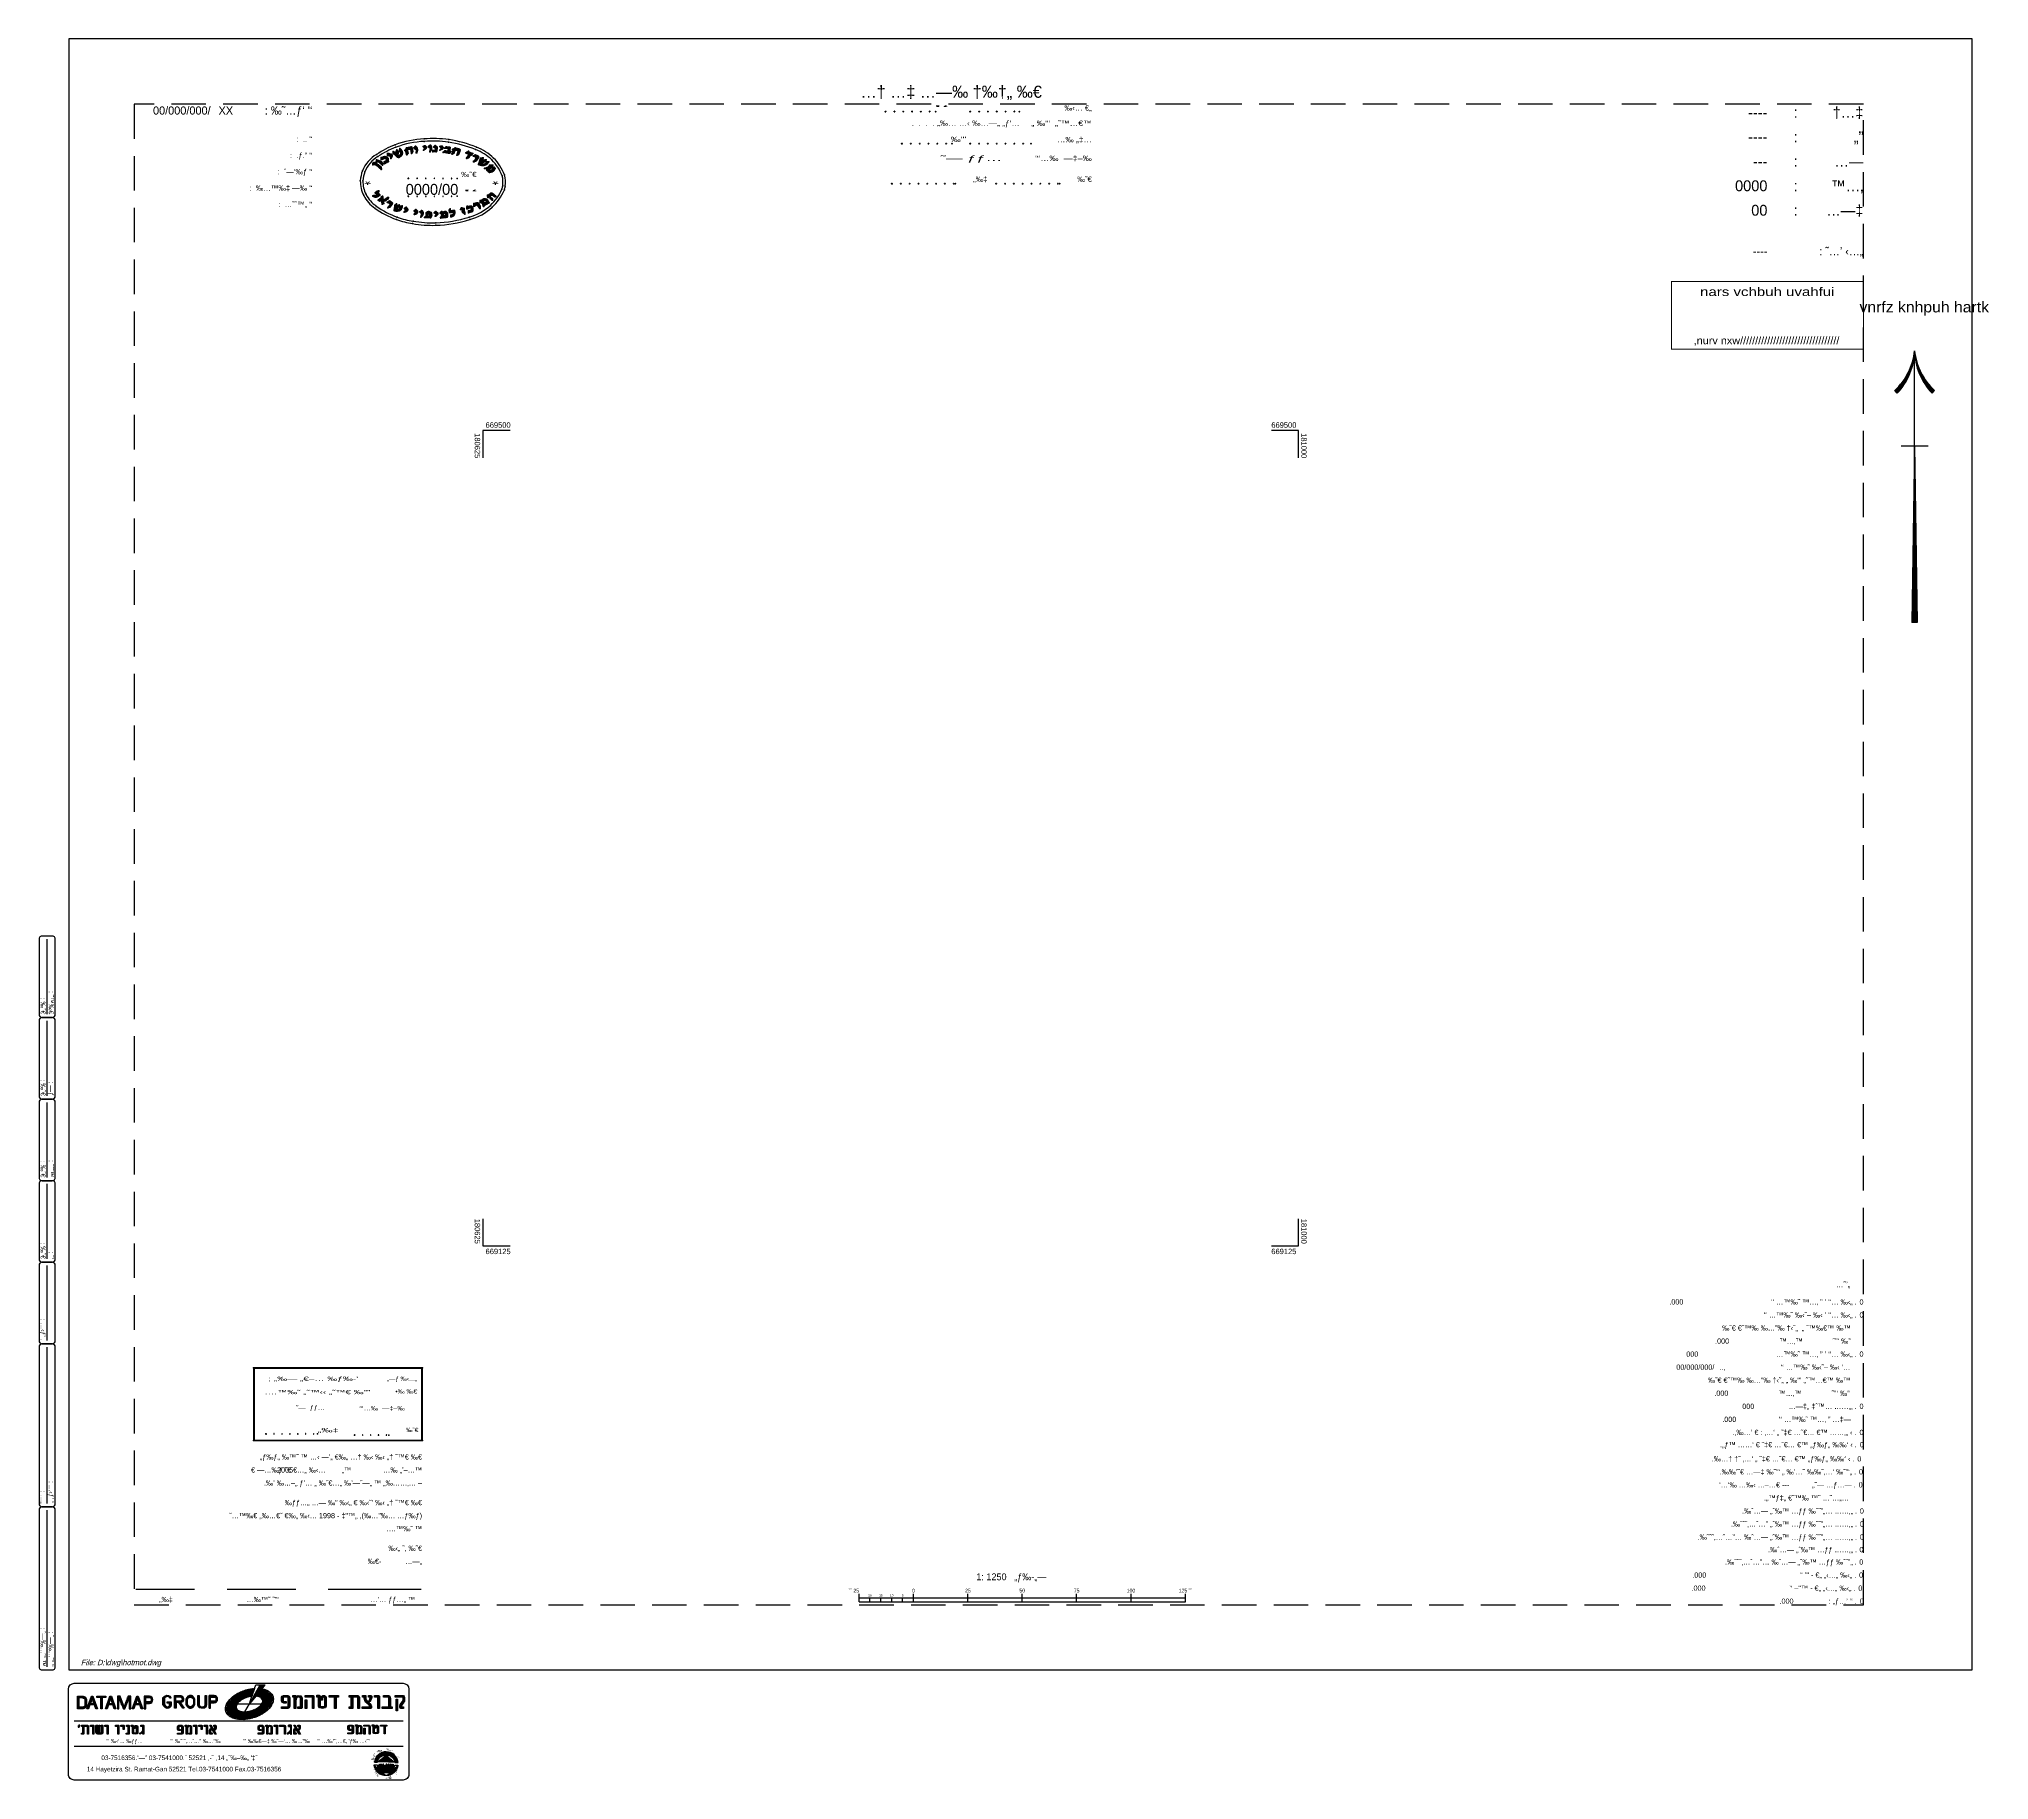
# Model space of a CAD drawing. Extents: x 180421 to 181317, y 668879 to 669680.
import ezdxf
from ezdxf.enums import TextEntityAlignment as Align

# ---------------------------------------------------------------- set-up
doc = ezdxf.new("R2010")
doc.units = 0
doc.header["$LTSCALE"] = 2.5
doc.header["$MEASUREMENT"] = 0
doc.linetypes.add('HIDDEN', pattern=[9.525, 6.35, -3.175])
doc.layers.get('0').update_dxf_attribs({"linetype": 'CONTINUOUS'})
for name, color, linetype in [('DFS', 2, 'CONTINUOUS'), ('DRWP002', 2, 'CONTINUOUS'), ('DRWS001', 2, 'CONTINUOUS'), ('DRWS006', 2, 'CONTINUOUS'), ('DRWS013', 2, 'CONTINUOUS'), ('DRWS014', 2, 'CONTINUOUS'), ('DRWT001', 2, 'CONTINUOUS'), ('DRWT003', 2, 'CONTINUOUS'), ('DRWT004', 2, 'CONTINUOUS'), ('KOTERET', 1, 'CONTINUOUS'), ('חותמת-תצר', 5, 'CONTINUOUS')]:
    doc.layers.add(name, color=color, linetype=linetype)
doc.styles.add('HEBTXT', font='HEBTXT.shx')
doc.styles.add('MD-2010', font='hebtxt.shx', dxfattribs={"height": 1.25})
doc.styles.add('miryam', font='mirym.shx', dxfattribs={"height": 100})
doc.styles.get("Standard").update_dxf_attribs({"font": 'heb.shx', "height": 0.5})
pattern_1 = [(90, (-122.45786, -106.56404), (-0.2, 1e-17), [])]

# ---------------------------------------------------------------- blocks, each defined once
blk = doc.blocks.new('SU_1250')
at = {"color": 2}
for p, q in [((-92.97, -13.11), (-92.97, -9.36)), ((-92.97, -11.24), (57.03, -11.24)), ((-87.97, -13.11), (-87.97, -11.24)), ((-82.97, -13.11), (-82.97, -11.24)), ((-77.97, -13.11), (-77.97, -11.24)), ((-72.97, -13.11), (-72.97, -11.24)), ((-67.97, -13.11), (-67.97, -9.36)), ((-42.97, -13.11), (-42.97, -9.36)), ((-17.97, -13.11), (-17.97, -9.36)), ((7.03, -13.11), (7.03, -9.36)), ((32.03, -13.11), (32.03, -9.36)), ((57.03, -13.11), (57.03, -9.36))]:
    blk.add_line(p, q, dxfattribs=at)
at = {"color": 7}
blk.add_line((-92.97, -13.11), (57.03, -13.11), dxfattribs=at)
at = {"style": 'HEBTXT'}
blk.add_text('1: 1250   „ƒ‰-„—', height=3.125, dxfattribs=at).set_placement((-22.97, 0.01), align=Align.TOP_CENTER)
at = {"color": 2, "style": 'HEBTXT'}
blk.add_text('˜ˆ 25', height=1.7, dxfattribs=at).set_placement((-92.97, -8.74), align=Align.RIGHT)
for s, height, p in [('0', 1.7, (-67.97, -8.74)), ('25', 1.7, (-42.97, -8.74)), ('50', 1.7, (-17.97, -8.74)), ('75', 1.7, (7.03, -8.74)), ('100', 1.7, (32.03, -8.74)), ('125 ˜ˆ', 1.7, (57.03, -8.74)), ('20', 1, (-87.97, -10.61)), ('15', 1, (-82.97, -10.61)), ('10', 1, (-77.97, -10.61)), ('5', 1, (-72.97, -10.61))]:
    blk.add_text(s, height=height, dxfattribs=at).set_placement(p, align=Align.CENTER)
blk = doc.blocks.new('SU77_6')
at = {"color": 2, "style": 'MD-2010'}
blk.add_attdef('WN', text='', height=2, dxfattribs=at).set_placement((-1.94, 0), align=Align.RIGHT)
at = {"layer": 'DFS', "style": 'HEBTXT'}
blk.add_text('..‚', height=2, dxfattribs=at).set_placement((0, 0))
blk = doc.blocks.new('PROJ_OUT')
at = {"flags": 128}
for points in [[(-241.2, 0), (-268.8, 0, 0.414214), (-270, -1.2), (-270, -4.8, 0.414214), (-268.8, -6), (-241.2, -6, 0.414214), (-240, -4.8), (-240, -1.2, 0.414214)], [(-211.2, 0), (-238.8, 0, 0.414214), (-240, -1.2), (-240, -4.8, 0.414214), (-238.8, -6), (-211.2, -6, 0.414214), (-210, -4.8), (-210, -1.2, 0.414214)], [(-181.2, 0), (-208.8, 0, 0.414214), (-210, -1.2), (-210, -4.8, 0.414214), (-208.8, -6), (-181.2, -6, 0.414214), (-180, -4.8), (-180, -1.2, 0.414214)], [(-151.2, 0), (-178.8, 0, 0.414214), (-180, -1.2), (-180, -4.8, 0.414214), (-178.8, -6), (-151.2, -6, 0.414214), (-150, -4.8), (-150, -1.2, 0.414214)], [(-121.2, 0), (-148.8, 0, 0.414214), (-150, -1.2), (-150, -4.8, 0.414214), (-148.8, -6), (-121.2, -6, 0.414214), (-120, -4.8), (-120, -1.2, 0.414214)], [(-61.2, 0), (-118.8, 0, 0.414214), (-120, -1.2), (-120, -4.8, 0.414214), (-118.8, -6), (-61.2, -6, 0.414214), (-60, -4.8), (-60, -1.2, 0.414214)], [(-1.2, 0), (-58.8, 0, 0.414214), (-60, -1.2), (-60, -4.8, 0.414214), (-58.8, -6), (-1.2, -6, 0.414214), (0, -4.8), (0, -1.2, 0.414214)]]:
    blk.add_lwpolyline(points, format="xyb", close=True, dxfattribs=at)
at = {"color": 2, "flags": 128}
for points in [[(-241.2, -3), (-268.8, -3)], [(-211.2, -3), (-238.8, -3)], [(-181.2, -3), (-208.8, -3)], [(-151.2, -3), (-178.8, -3)], [(-121.2, -3), (-148.8, -3)], [(-61.2, -3), (-118.8, -3)], [(-1.2, -3), (-58.8, -3)]]:
    blk.add_lwpolyline(points, dxfattribs=at)
at = {"color": 2, "style": 'HEBTXT'}
for s, p in [(': ‰˜€', (-241.2, -5.4)), (': ˜™‰€', (-241.2, -2.4)), (': ‰˜€', (-211.2, -5.4)), (': —ƒ', (-211.2, -2.4)), (': ‰˜€', (-181.2, -5.4)), (': ˆˆ˜™', (-181.2, -2.4)), (': ‰˜€', (-151.2, -5.4)), (': ˜’', (-151.2, -2.4)), (': …‹ƒ’ .', (-121.2, -5.4)), (": …‹ƒ’ '‘", (-61.2, -2.4)), (': …„', (-61.2, -5.4)), (': ˆ—‰…˜” ™', (-1.2, -5.4)), (": ˆ—‰…˜” '‘", (-1.2, -2.4))]:
    blk.add_text(s, height=1.8, dxfattribs=at).set_placement(p, align=Align.RIGHT)
for tag, p in [('APPROVED_DATE', (-251.97, -5.4)), ('APPROVED', (-251.97, -2.4)), ('CHECK_DATE', (-221.62, -5.4)), ('CHECKED', (-221.62, -2.4)), ('DRAFT_DATE', (-191.6, -5.4)), ('DRAFTSMAN', (-191.6, -2.4)), ('OPERATE_DATE', (-161.75, -5.4)), ('OPERATOR', (-161.75, -2.4)), ('UPD_DATE', (-135.75, -5.4)), ('UPD_NUM', (-76.88, -2.4)), ('UPD_DESC', (-70.68, -5.4)), ('PROJ_NAME', (-18.35, -5.4)), ('PROJ_NUM', (-18.45, -2.4))]:
    blk.add_attdef(tag, text='', height=1.8, dxfattribs=at).set_placement(p, align=Align.RIGHT)
blk = doc.blocks.new('SUNORTHR')
at = {"color": 2}
for p, q in [((0, 65), (0, 100)), ((-6.4, 84.38), (-7.32, 85.38)), ((6.4, 84.38), (7.32, 85.38)), ((-5, 65), (5, 65)), ((0, 65), (-1, 0)), ((-0.03, 65), (-0.5, 0)), ((0, 65), (0, 68.5)), ((0, 65), (1, 0)), ((0, 0), (0, 65)), ((0.5, 0), (0, 65)), ((-0.24, 44), (-0.75, 0)), ((-0.08, 44), (-0.25, 0)), ((0.08, 44), (0.25, 0)), ((0.24, 44), (0.75, 0)), ((1, 0), (-1, 0))]:
    blk.add_line(p, q, dxfattribs=at)
for centre, start, end in [((-22.94, 102.34), 312.63608, 354.17952), ((-22.96, 102.12), 313.0501, 341.08804), ((-22.98, 101.89), 313.46053, 341.63481), ((-22.99, 101.67), 313.86735, 355.84619), ((-23.01, 101.45), 314.27054, 342.72456), ((-23.02, 101.22), 314.67008, 343.26752), ((-23.03, 101), 315.06596, 357.51286), ((-23.04, 100.78), 315.45815, 344.34963), ((-23.05, 100.55), 315.84662, 344.88877), ((-23.05, 100.33), 316.23136, 359.17952), ((22.94, 102.34), 185.82048, 227.36392), ((22.99, 101.67), 184.15381, 226.13265), ((23.03, 101), 182.48714, 224.93404), ((23.05, 100.33), 180.82048, 223.76864), ((23.05, 100.55), 195.11123, 224.15338), ((23.04, 100.78), 195.65037, 224.54185), ((23.02, 101.22), 196.73248, 225.32992), ((23.01, 101.45), 197.27544, 225.72946), ((22.98, 101.89), 198.36519, 226.53947), ((22.96, 102.12), 198.91196, 226.9499)]:
    blk.add_arc(centre, 23.06, start, end, dxfattribs=at)
blk = doc.blocks.new('SU77_10')
at = {"color": 2, "style": 'HEBTXT'}
for s, height, p in [(": ‰˜…ƒ‘ '‘", 3, (62.5, -3)), (":  .. '‘", 2, (62.5, -13)), (":  .ƒ.” '‘", 2, (62.5, -19)), (":  ˆ—‘‰ƒ '‘", 2, (62.5, -25)), (":  ‰…™‰‡ —‰ '‘", 2, (62.5, -31)), (":  …˜ˆ™„ '‘", 2, (62.5, -37))]:
    blk.add_text(s, height=height, dxfattribs=at).set_placement(p, align=Align.RIGHT)
for tag, p in [('MS_MM', (30.48, -13)), ('MS_PD', (30.48, -19)), ('MS_D', (30.48, -25)), ('MS_SHT', (30.48, -37)), ('MS_TH', (30.48, -31))]:
    blk.add_attdef(tag, text='', height=2, dxfattribs=at).set_placement(p, align=Align.RIGHT)
blk = doc.blocks.new('LOGODMG')
h = blk.add_hatch()
h.set_pattern_fill('U', color=176, scale=0.2, angle=90, style=0, pattern_type=0)
h.set_pattern_definition([(90, (-122.45786, -112.46582), (-0.2, 1e-17), [])])
h.paths.add_polyline_path([(14.02, 26.2), (13.42, 26.2), (15.08, 30.87), (15.63, 30.87), (17.29, 26.2), (16.69, 26.2), (16.2, 27.64), (14.51, 27.64)])
edge = h.paths.add_edge_path()
edge.add_arc((5, 29.37), 1.5, 0, 90, ccw=False)
edge.add_line((6.5, 29.37), (6.5, 27.7))
edge.add_arc((5, 27.7), 1.5, -90, 0, ccw=False)
edge.add_line((5, 26.2), (3.18, 26.2))
edge.add_line((3.18, 26.2), (3.18, 30.87))
edge.add_line((3.18, 30.87), (5, 30.87))
h.paths.add_polyline_path([(12.23, 26.2), (11.68, 26.2), (11.68, 30.31), (10.3, 30.31), (10.3, 30.87), (13.62, 30.87), (13.62, 30.31), (12.23, 30.31)])
h.paths.add_polyline_path([(7.23, 26.2), (6.63, 26.2), (8.29, 30.87), (8.84, 30.87), (10.49, 26.2), (9.9, 26.2), (9.4, 27.64), (7.72, 27.64)])
h.paths.add_polyline_path([(8.56, 30.09), (7.91, 28.2), (9.21, 28.2)], flags=16)
h.paths.add_polyline_path([(47.38, 31.12), (47.86, 31.12), (47.86, 27.78), (48.03, 27.32), (48.64, 26.93), (49.51, 26.93), (49.95, 27.26), (50.14, 27.72), (50.14, 31.12), (50.66, 31.12), (50.66, 27.63), (50.5, 27.12), (50.21, 26.77), (49.82, 26.5), (49.35, 26.38), (48.62, 26.38), (48.07, 26.61), (47.7, 26.93), (47.45, 27.39), (47.36, 27.76)])
edge = h.paths.add_edge_path()
edge.add_line((28.28, 26.2), (28.28, 28.2))
edge.add_line((28.28, 28.2), (29.6, 28.2))
edge.add_arc((29.6, 29.47), 1.27, 270, 360)
edge.add_line((30.87, 29.47), (30.87, 29.59))
edge.add_arc((29.6, 29.59), 1.27, 0, 90)
edge.add_line((29.6, 30.87), (27.73, 30.87))
edge.add_line((27.73, 30.87), (27.73, 26.2))
edge.add_line((27.73, 26.2), (28.28, 26.2))
h.paths.add_polyline_path([(22.76, 26.2), (22.76, 30.87), (21.78, 30.87), (20.3, 26.97), (18.83, 30.87), (17.84, 30.87), (17.84, 26.2), (18.39, 26.2), (18.39, 30.09), (20.02, 26.2), (20.58, 26.2), (22.21, 30.09), (22.21, 26.2)])
h.paths.add_polyline_path([(15.36, 30.09), (14.7, 28.2), (16.01, 28.2)], flags=16)
h.paths.add_polyline_path([(23.91, 26.2), (23.31, 26.2), (24.97, 30.87), (25.52, 30.87), (27.18, 26.2), (26.58, 26.2), (26.09, 27.64), (24.4, 27.64)])
h.paths.add_polyline_path([(25.25, 30.09), (24.59, 28.2), (25.9, 28.2)], flags=16)
edge = h.paths.add_edge_path(flags=16)
edge.add_line((28.28, 30.31), (29.6, 30.31))
edge.add_arc((29.6, 29.59), 0.722, 0, 90, ccw=False)
edge.add_line((30.32, 29.59), (30.32, 29.47))
edge.add_arc((29.6, 29.47), 0.722, -90, 0, ccw=False)
edge.add_line((29.6, 28.75), (28.28, 28.75))
edge.add_line((28.28, 28.75), (28.28, 30.31))
h.paths.add_polyline_path([(38.82, 26.4), (38.82, 31.13), (41.16, 31.13), (41.81, 30.8), (42.15, 30.12), (42.13, 29.4), (41.85, 28.83), (41.31, 28.57), (40.93, 28.53), (42.38, 26.4), (41.87, 26.4), (40.38, 28.54), (39.39, 28.5), (39.39, 26.4)])
h.paths.add_polyline_path([(36.16, 28.3), (36.16, 28.83), (37.62, 28.83), (37.62, 27.69), (37.44, 27.1), (37.23, 26.76), (36.75, 26.43), (36.16, 26.37), (35.56, 26.51), (34.79, 27.26), (34.51, 27.8), (34.51, 30.24), (35.03, 30.71), (35.47, 31.03), (36.05, 31.2), (36.59, 31.15), (37.23, 30.83), (37.53, 30.37), (37.49, 30.1), (37.09, 30.1), (37.09, 30.31), (36.89, 30.47), (36.4, 30.69), (35.8, 30.63), (35.13, 30.16), (35.13, 27.76), (35.36, 27.39), (35.83, 27), (36.39, 26.9), (36.95, 27.21), (37.05, 27.63), (37.05, 28.29)])
h.paths.add_polyline_path([(43.11, 29.83), (43.11, 27.67), (43.43, 27.12), (43.85, 26.68), (44.39, 26.41), (45.02, 26.41), (45.63, 26.71), (46.05, 27.26), (46.3, 27.79), (46.3, 29.79), (45.98, 30.41), (45.47, 30.94), (45.06, 31.1), (44.39, 31.1), (43.76, 30.82), (43.36, 30.34)])
h.paths.add_polyline_path([(43.57, 27.86), (43.57, 29.71), (43.94, 30.27), (44.44, 30.54), (45.02, 30.54), (45.55, 30.17), (45.8, 29.71), (45.8, 27.86), (45.5, 27.32), (45.11, 27), (44.37, 26.96), (43.89, 27.32)], flags=16)
h.paths.add_polyline_path([(39.38, 29.04), (39.38, 30.59), (41.03, 30.59), (41.46, 30.4), (41.65, 30.04), (41.65, 29.56), (41.47, 29.24), (41.13, 29.04)], flags=16)
edge = h.paths.add_edge_path()
edge.add_line((52.12, 26.42), (52.12, 28.42))
edge.add_line((52.12, 28.42), (53.43, 28.42))
edge.add_arc((53.43, 29.69), 1.27, 270, 360)
edge.add_line((54.7, 29.69), (54.7, 29.81))
edge.add_arc((53.43, 29.81), 1.27, 0, 90)
edge.add_line((53.43, 31.09), (51.56, 31.09))
edge.add_line((51.56, 31.09), (51.56, 26.42))
edge.add_line((51.56, 26.42), (52.12, 26.42))
edge = h.paths.add_edge_path(flags=16)
edge.add_line((52.12, 30.53), (53.43, 30.53))
edge.add_arc((53.43, 29.81), 0.722, 0, 90, ccw=False)
edge.add_line((54.15, 29.81), (54.15, 29.69))
edge.add_arc((53.43, 29.69), 0.722, -90, 0, ccw=False)
edge.add_line((53.43, 28.97), (52.12, 28.97))
edge.add_line((52.12, 28.97), (52.12, 30.53))
edge = h.paths.add_edge_path(flags=16)
edge.add_arc((5, 27.7), 0.947, -90, 0, ccw=False)
edge.add_line((5, 26.76), (3.73, 26.76))
edge.add_line((3.73, 26.76), (3.73, 30.31))
edge.add_line((3.73, 30.31), (5, 30.31))
edge.add_arc((5, 29.37), 0.947, 0, 90, ccw=False)
edge.add_line((5.95, 29.37), (5.95, 29.31))
edge.add_line((5.95, 29.31), (5.95, 27.69))
h = blk.add_hatch()
h.set_pattern_fill('ANSI37', color=176, scale=0.5, style=0)
h.set_pattern_definition([(45, (-122.45786, -111.191), (-0.044194174, 0.044194174), []), (135, (-122.45786, -111.191), (-0.044194174, -0.044194174), [])])
edge = h.paths.add_edge_path()
edge.add_line((70.37, 34.99), (72.11, 34.99))
edge.add_line((72.11, 34.99), (70.94, 33.57))
edge.add_arc((69.14, 23.33), 10.39, 77.39995, 80.01788, ccw=False)
edge.add_arc((69.96, 26.99), 6.64, 53.05384, 77.39995, ccw=False)
edge.add_arc((72.06, 29.78), 3.16, 17.4348, 53.05384, ccw=False)
edge.add_arc((72.06, 29.78), 3.16, -18.18423, 17.4348, ccw=False)
edge.add_arc((68.74, 30.86), 6.64, 317.46965, 341.81577, ccw=False)
edge.add_arc((65.98, 33.4), 10.39, 300.90249, 317.46965, ccw=False)
edge.add_arc((63.26, 37.94), 15.69, 287.4348, 300.90249, ccw=False)
edge.add_arc((63.26, 37.94), 15.69, 273.96712, 287.4348, ccw=False)
edge.add_arc((63.63, 32.66), 10.39, 257.39995, 273.96712, ccw=False)
edge.add_arc((62.81, 29), 6.64, 233.05384, 257.39995, ccw=False)
edge.add_arc((60.71, 26.21), 3.16, 197.4348, 233.05384, ccw=False)
edge.add_arc((60.71, 26.21), 3.16, 161.81577, 197.4348, ccw=False)
edge.add_arc((64.02, 25.13), 6.64, 137.46965, 161.81577, ccw=False)
edge.add_arc((66.79, 22.59), 10.39, 120.90249, 137.46965, ccw=False)
edge.add_arc((69.51, 18.04), 15.69, 107.4348, 120.90249, ccw=False)
edge.add_arc((69.51, 18.04), 15.69, 94.57076, 107.4348, ccw=False)
edge.add_line((68.26, 33.69), (67.32, 30.85))
edge.add_arc((68.57, 21.04), 9.89, 97.27029, 107.4348)
edge.add_arc((68.57, 21.04), 9.89, 107.4348, 119.3985)
edge.add_arc((66.76, 24.25), 6.2, 119.3985, 134.5272)
edge.add_arc((64.97, 26.07), 3.65, 134.5272, 158.43739)
edge.add_arc((62.88, 26.89), 1.4, 158.43739, 197.4348)
edge.add_arc((62.88, 26.89), 1.4, 197.4348, 236.43221)
edge.add_arc((64.12, 28.76), 3.65, 236.43221, 260.3424)
edge.add_arc((64.55, 31.28), 6.2, 260.3424, 275.4711)
edge.add_arc((64.2, 34.95), 9.89, 275.4711, 287.4348)
edge.add_arc((64.2, 34.95), 9.89, 287.4348, 299.3985)
edge.add_arc((66.01, 31.74), 6.2, 299.3985, 314.5272)
edge.add_arc((67.8, 29.92), 3.65, 314.5272, 338.43739)
edge.add_arc((69.89, 29.09), 1.4, 338.43739, 377.4348)
edge.add_arc((69.89, 29.09), 1.4, 17.4348, 56.43221)
edge.add_arc((68.65, 27.23), 3.65, 56.43221, 80.3424)
edge.add_arc((68.22, 24.71), 6.2, 80.3424, 85.11196)
edge.add_line((68.75, 30.89), (66.37, 27.99))
edge.add_line((66.37, 27.99), (70.38, 35))
h = blk.add_hatch()
h.set_pattern_fill('U', color=176, scale=0.2, angle=90, style=0, pattern_type=0)
h.set_pattern_definition([(90, (-117.40736, -70.01604), (-0.2, 1e-17), [])])
h.paths.add_polyline_path([(78.21, 26.35), (78.21, 26.98), (80.61, 26.98), (80.61, 30.52), (78.85, 30.52), (78.85, 28.93), (79.87, 28.93), (79.87, 28.29), (79, 28.29), (78.44, 28.5), (78.24, 29.03), (78.24, 30.52), (78.42, 30.9), (78.96, 31.16), (80.57, 31.16), (81.04, 30.89), (81.23, 30.4), (81.23, 27.08), (81.02, 26.6), (80.54, 26.35)])
h.paths.add_polyline_path([(82.89, 26.33), (82.89, 30.52), (82.31, 30.52), (82.31, 31.16), (83.28, 31.16), (83.41, 31.04), (83.47, 30.85), (83.47, 30.47), (84.35, 31.13), (85.43, 30.93), (85.78, 30.22), (85.78, 26.62), (85.7, 26.47), (85.53, 26.35), (84.21, 26.35), (84.21, 26.97), (85.19, 26.97), (85.19, 29.85), (85, 30.42), (84.32, 30.6), (83.68, 30.1), (83.48, 29.18), (83.48, 26.33)])
h.paths.add_polyline_path([(120.01, 30.5), (120.01, 31.13), (122.8, 31.13), (123.11, 31.04), (123.35, 30.75), (123.47, 30.37), (123.47, 29.38), (123.38, 28.88), (123.23, 28.59), (122.37, 27.46), (122.33, 27.23), (122.33, 27.04), (122.49, 26.99), (123.03, 26.99), (123.03, 26.36), (122.1, 26.36), (121.83, 26.49), (121.73, 26.82), (121.74, 27.31), (121.84, 27.77), (122.74, 28.89), (122.9, 29.51), (122.9, 30.37), (122.84, 30.46), (122.76, 30.5)])
h.paths.add_polyline_path([(103.1, 26.35), (103.1, 26.98), (103.79, 26.98), (103.79, 30.5), (103.1, 30.5), (103.1, 31.14), (106.26, 31.14), (106.54, 30.96), (106.72, 30.75), (106.84, 30.43), (106.84, 26.35), (106.26, 26.35), (106.26, 30.32), (106.22, 30.44), (106.15, 30.5), (104.39, 30.5), (104.39, 26.35)])
h.paths.add_polyline_path([(86.86, 29.56), (87.46, 29.56), (87.46, 26.34), (86.86, 26.34)])
h.paths.add_polyline_path([(86.87, 30.5), (86.87, 31.16), (89.44, 31.16), (89.78, 31.05), (90.05, 30.75), (90.12, 30.36), (90.12, 26.34), (89.56, 26.34), (89.56, 30.36), (89.51, 30.46), (89.43, 30.5)])
h.paths.add_polyline_path([(91.19, 30.52), (91.19, 31.17), (92.09, 31.17), (92.26, 31.07), (92.35, 30.89), (92.35, 27.31), (92.54, 27.08), (93.91, 27.08), (94.03, 27.21), (94.07, 27.36), (94.07, 30.2), (93.89, 30.46), (93.52, 30.46), (93.31, 30.22), (93.31, 29.42), (92.73, 29.42), (92.73, 30.35), (92.98, 30.8), (93.39, 31.07), (93.99, 31.07), (94.44, 30.76), (94.64, 30.31), (94.64, 27.13), (94.38, 26.58), (93.23, 26.35), (92.14, 26.57), (91.8, 27.13), (91.8, 30.52)])
h.paths.add_polyline_path([(95.76, 30.52), (95.76, 31.15), (99.11, 31.15), (99.11, 30.52), (98.25, 30.52), (98.25, 26.34), (97.65, 26.34), (97.65, 30.52)])
h.paths.add_polyline_path([(107.91, 26.35), (107.91, 26.98), (110.46, 26.98), (110.58, 27.09), (110.44, 27.55), (109.45, 28.41), (109.22, 28.68), (108.83, 29.23), (108.64, 30.1), (108.64, 30.51), (107.92, 30.51), (107.92, 31.14), (108.95, 31.14), (109.17, 31.05), (109.19, 30.83), (109.24, 29.88), (109.41, 29.36), (109.7, 29.01), (109.92, 28.84), (110.4, 29.24), (110.72, 29.79), (110.84, 30.51), (110.14, 30.51), (110.14, 31.12), (111.07, 31.12), (111.3, 31.03), (111.39, 30.82), (111.38, 30.32), (111.28, 29.88), (110.97, 29.17), (110.86, 29.02), (110.32, 28.49), (110.66, 28.16), (111.15, 27.54), (111.24, 27.16), (111.24, 26.6), (111.01, 26.35)])
h.paths.add_polyline_path([(115.26, 26.34), (115.26, 26.98), (117.69, 26.98), (117.69, 30.06), (117.6, 30.34), (117.35, 30.49), (115.7, 30.49), (115.7, 31.13), (117.34, 31.13), (117.7, 31.05), (117.98, 30.82), (118.21, 30.45), (118.28, 30.02), (118.28, 26.99), (118.89, 26.99), (118.89, 26.35)])
h.paths.add_polyline_path([(112.45, 30.49), (112.45, 31.14), (113.91, 31.14), (114.09, 31.03), (114.19, 30.82), (114.19, 26.35), (113.59, 26.35), (113.59, 30.49)])
h.paths.add_polyline_path([(120.3, 29.71), (120.87, 29.71), (120.87, 25.47), (120.3, 25.47)])
h = blk.add_hatch()
h.set_pattern_fill('U', color=176, scale=0.2, angle=90, style=0, pattern_type=0)
h.set_pattern_definition(pattern_1)
h.paths.add_polyline_path([(21.09, 16.87), (21.09, 17.3), (21.78, 17.3), (21.78, 19.74), (21.18, 19.74), (21.18, 20.18), (22.01, 20.18), (22.12, 20.1), (22.19, 19.96), (22.19, 16.87)])
h.paths.add_polyline_path([(4.62, 16.86), (4.62, 17.3), (5.1, 17.3), (5.1, 19.74), (4.62, 19.74), (4.62, 20.18), (6.79, 20.18), (6.97, 20.11), (7.15, 19.91), (7.23, 19.63), (7.23, 16.88), (6.83, 16.88), (6.83, 19.6), (6.79, 19.7), (6.73, 19.74), (5.53, 19.74), (5.53, 17.11), (5.48, 16.94), (5.35, 16.86)])
h.paths.add_polyline_path([(3.98, 20.17), (3.62, 20.17), (3.38, 19.4), (3.73, 19.4)])
h.paths.add_polyline_path([(13.24, 19.74), (13.24, 20.17), (14.29, 20.17), (14.39, 20.08), (14.45, 19.95), (14.45, 16.87), (14.05, 16.87), (14.05, 19.74)])
h.paths.add_polyline_path([(7.96, 19.74), (7.96, 20.18), (9, 20.18), (9.11, 20.08), (9.16, 19.95), (9.16, 16.87), (8.77, 16.87), (8.77, 19.74)])
h.paths.add_polyline_path([(11.82, 20.18), (12.34, 20.18), (12.46, 20.09), (12.51, 19.99), (12.51, 17.59), (12.42, 17.25), (12.17, 16.98), (11.85, 16.88), (10.59, 16.88), (10.28, 16.97), (10.02, 17.25), (9.91, 17.64), (9.91, 19.96), (9.96, 20.12), (10.04, 20.19), (10.62, 20.19), (10.62, 19.77), (10.34, 19.77), (10.34, 17.63), (10.38, 17.42), (10.59, 17.31), (10.97, 17.31), (10.97, 20.18), (11.41, 20.18), (11.41, 17.31), (11.82, 17.31), (12.01, 17.41), (12.1, 17.64), (12.1, 19.75), (11.82, 19.75)])
h.paths.add_polyline_path([(17.18, 19.74), (17.18, 20.18), (18.22, 20.18), (18.33, 20.08), (18.39, 19.95), (18.39, 16.87), (17.99, 16.87), (17.99, 19.74)])
h.paths.add_polyline_path([(19.14, 19.75), (19.14, 20.18), (20.14, 20.18), (20.28, 20.11), (20.33, 19.98), (20.33, 18.64), (19.94, 18.64), (19.94, 19.74)])
h.paths.add_polyline_path([(22.93, 19.74), (22.93, 20.18), (23.55, 20.18), (23.67, 20.12), (23.73, 19.99), (23.73, 17.53), (23.86, 17.37), (24.8, 17.37), (24.88, 17.46), (24.91, 17.57), (24.91, 19.52), (24.79, 19.69), (24.53, 19.69), (24.38, 19.53), (24.38, 18.98), (23.99, 18.98), (23.99, 19.62), (24.16, 19.93), (24.45, 20.12), (24.85, 20.12), (25.16, 19.9), (25.3, 19.59), (25.3, 17.41), (25.12, 17.03), (24.33, 16.87), (23.58, 17.02), (23.35, 17.41), (23.35, 19.74)])
h.paths.add_polyline_path([(26.47, 19.75), (26.47, 20.18), (27.46, 20.18), (27.56, 20.12), (27.61, 19.98), (27.61, 16.87), (27.23, 16.87), (27.23, 17.85), (27.01, 17.41), (26.63, 17.07), (26.16, 16.88), (26.09, 16.94), (26.09, 17.27), (26.57, 17.53), (26.65, 17.57), (27.01, 18), (27.22, 18.52), (27.22, 19.75)])
h = blk.add_hatch()
h.set_pattern_fill('U', color=176, scale=0.2, angle=90, style=0, pattern_type=0)
h.set_pattern_definition([(90, (-124.24039, -106.56404), (-0.2, 1e-17), [])])
h.paths.add_polyline_path([(51.82, 20.18), (52.2, 20.18), (53.13, 18.65), (53.48, 18.7), (53.69, 18.98), (53.71, 19.75), (53.26, 19.75), (53.26, 20.19), (53.9, 20.19), (54.04, 20.12), (54.1, 19.98), (54.1, 18.98), (53.89, 18.5), (53.42, 18.2), (54.21, 16.88), (53.78, 16.88), (52.67, 18.65), (52.3, 18.58), (52.12, 18.21), (52.12, 17.31), (52.65, 17.31), (52.65, 16.87), (51.88, 16.87), (51.77, 16.98), (51.71, 17.11), (51.71, 18.36), (51.91, 18.78), (52.39, 19.1)])
h.paths.add_polyline_path([(43.15, 16.86), (43.15, 19.73), (42.75, 19.73), (42.75, 20.18), (43.42, 20.18), (43.51, 20.09), (43.55, 19.96), (43.55, 19.7), (44.16, 20.15), (44.9, 20.02), (45.14, 19.53), (45.14, 17.05), (45.09, 16.95), (44.97, 16.87), (44.06, 16.87), (44.06, 17.29), (44.74, 17.29), (44.74, 19.28), (44.61, 19.67), (44.13, 19.79), (43.7, 19.44), (43.56, 18.81), (43.56, 16.86)])
h.paths.add_polyline_path([(39.94, 16.87), (39.94, 17.3), (41.59, 17.3), (41.59, 19.74), (40.38, 19.74), (40.38, 18.64), (41.09, 18.64), (41.09, 18.2), (40.48, 18.2), (40.1, 18.35), (39.97, 18.71), (39.97, 19.74), (40.09, 19.99), (40.46, 20.17), (41.56, 20.17), (41.89, 19.99), (42.02, 19.65), (42.02, 17.37), (41.87, 17.04), (41.54, 16.87)])
h.paths.add_polyline_path([(49.75, 19.74), (49.75, 20.18), (50.8, 20.18), (50.91, 20.08), (50.96, 19.95), (50.96, 16.87), (50.56, 16.87), (50.56, 19.74)])
h.paths.add_polyline_path([(45.87, 19.75), (45.87, 20.19), (46.92, 20.19), (47.02, 20.09), (47.08, 19.96), (47.08, 16.88), (46.68, 16.88), (46.68, 19.75)])
h.paths.add_polyline_path([(47.82, 19.75), (47.82, 20.18), (48.82, 20.18), (48.96, 20.11), (49.02, 19.99), (49.02, 18.65), (48.62, 18.65), (48.62, 19.75)])
h = blk.add_hatch()
h.set_pattern_fill('U', color=176, scale=0.2, angle=90, style=0, pattern_type=0)
h.set_pattern_definition(pattern_1)
h.paths.add_polyline_path([(69.58, 16.88), (69.58, 17.31), (71.23, 17.31), (71.23, 19.74), (70.02, 19.74), (70.02, 18.65), (70.73, 18.65), (70.73, 18.21), (70.12, 18.21), (69.74, 18.36), (69.61, 18.72), (69.61, 19.74), (69.73, 20), (70.1, 20.18), (71.2, 20.18), (71.53, 19.99), (71.66, 19.66), (71.66, 17.38), (71.51, 17.05), (71.18, 16.88)])
h.paths.add_polyline_path([(77.48, 19.75), (77.48, 20.17), (79.15, 20.17), (79.49, 20.03), (79.63, 19.66), (79.63, 16.88), (79.23, 16.88), (79.23, 19.68), (79.12, 19.74)])
h.paths.add_polyline_path([(72.79, 16.87), (72.79, 19.74), (72.39, 19.74), (72.39, 20.18), (73.06, 20.18), (73.15, 20.1), (73.19, 19.97), (73.19, 19.7), (73.8, 20.16), (74.54, 20.02), (74.78, 19.54), (74.78, 17.06), (74.73, 16.96), (74.61, 16.88), (73.7, 16.88), (73.7, 17.3), (74.38, 17.3), (74.38, 19.28), (74.25, 19.68), (73.77, 19.8), (73.34, 19.45), (73.2, 18.82), (73.2, 16.87)])
h.paths.add_polyline_path([(75.53, 19.75), (75.53, 20.18), (76.57, 20.18), (76.68, 20.09), (76.74, 19.96), (76.74, 16.87), (76.34, 16.87), (76.34, 19.75)])
h.paths.add_polyline_path([(82.78, 20.18), (83.16, 20.18), (84.09, 18.65), (84.44, 18.7), (84.65, 18.98), (84.67, 19.75), (84.22, 19.75), (84.22, 20.19), (84.86, 20.19), (85, 20.12), (85.06, 19.98), (85.06, 18.98), (84.86, 18.5), (84.38, 18.2), (85.17, 16.88), (84.74, 16.88), (83.63, 18.65), (83.26, 18.58), (83.08, 18.21), (83.08, 17.31), (83.61, 17.31), (83.61, 16.87), (82.84, 16.87), (82.73, 16.98), (82.67, 17.11), (82.67, 18.36), (82.87, 18.78), (83.35, 19.1)])
h.paths.add_polyline_path([(80.37, 17.28), (80.4, 16.87), (81.14, 17.22), (81.53, 17.83), (81.53, 16.88), (81.92, 16.88), (81.92, 19.98), (81.86, 20.12), (81.75, 20.18), (80.78, 20.18), (80.78, 19.74), (81.52, 19.74), (81.52, 18.51), (81.15, 17.78)])
h = blk.add_hatch()
h.set_pattern_fill('U', color=176, scale=0.2, angle=90, style=0, pattern_type=0)
h.set_pattern_definition(pattern_1)
h.paths.add_polyline_path([(102.58, 16.94), (102.58, 17.37), (104.22, 17.37), (104.22, 19.81), (103.02, 19.81), (103.02, 18.71), (103.72, 18.71), (103.72, 18.27), (103.12, 18.27), (102.74, 18.42), (102.6, 18.78), (102.6, 19.81), (102.72, 20.06), (103.1, 20.24), (104.2, 20.24), (104.53, 20.06), (104.65, 19.72), (104.65, 17.45), (104.51, 17.11), (104.18, 16.94)])
h.paths.add_polyline_path([(111.49, 19.81), (111.49, 20.25), (112.11, 20.25), (112.22, 20.19), (112.28, 20.06), (112.28, 17.6), (112.42, 17.44), (113.36, 17.44), (113.44, 17.53), (113.46, 17.64), (113.46, 19.59), (113.34, 19.76), (113.09, 19.76), (112.94, 19.6), (112.94, 19.05), (112.55, 19.05), (112.55, 19.69), (112.71, 20), (113, 20.19), (113.41, 20.19), (113.72, 19.97), (113.86, 19.66), (113.86, 17.48), (113.68, 17.1), (112.89, 16.94), (112.14, 17.09), (111.9, 17.48), (111.9, 19.81)])
h.paths.add_polyline_path([(105.79, 16.93), (105.79, 19.8), (105.39, 19.8), (105.39, 20.25), (106.06, 20.25), (106.15, 20.16), (106.19, 20.03), (106.19, 19.77), (106.79, 20.22), (107.53, 20.09), (107.77, 19.6), (107.77, 17.12), (107.72, 17.02), (107.61, 16.94), (106.7, 16.94), (106.7, 17.36), (107.37, 17.36), (107.37, 19.35), (107.24, 19.74), (106.77, 19.86), (106.33, 19.51), (106.2, 18.88), (106.2, 16.93)])
h.paths.add_polyline_path([(108.52, 19.79), (108.52, 20.24), (110.29, 20.24), (110.52, 20.17), (110.71, 19.96), (110.76, 19.7), (110.76, 16.93), (110.37, 16.93), (110.37, 19.7), (110.33, 19.77), (110.28, 19.79)])
h.paths.add_polyline_path([(108.52, 19.14), (108.93, 19.14), (108.93, 16.93), (108.52, 16.93)])
h.paths.add_polyline_path([(114.63, 19.81), (114.63, 20.23), (116.93, 20.23), (116.93, 19.81), (116.34, 19.81), (116.34, 16.94), (115.93, 16.94), (115.93, 19.81)])
at = {"layer": 'DRWS013'}
h = blk.add_hatch(dxfattribs=at)
h.set_pattern_fill('U', color=256, scale=0.2, angle=90, style=0, pattern_type=0)
h.set_pattern_definition([(90, (-122.45786, -107.55858), (-0.2, 1e-17), [])])
edge = h.paths.add_edge_path()
edge.add_line((112.29, 5.57), (113.38, 5.57))
edge.add_arc((116.66, 6.03), 3.31, 188.03939, 271.38015)
edge.add_arc((116.63, 5.98), 3.26, 271.90722, 350.01651)
edge.add_line((119.84, 5.42), (121.01, 5.42))
edge.add_arc((116.63, 6.03), 4.43, 271.75807, 352.05441, ccw=False)
edge.add_arc((116.61, 5.94), 4.34, 184.88955, 272.05326, ccw=False)
edge = h.paths.add_edge_path()
edge.add_line((112.34, 6.61), (113.46, 6.61))
edge.add_arc((116.64, 5.96), 3.25, 88.23389, 168.38571, ccw=False)
edge.add_arc((116.7, 5.94), 3.27, 9.1769, 89.21695, ccw=False)
edge.add_line((119.92, 6.46), (121.07, 6.46))
edge.add_arc((116.65, 5.96), 4.44, 6.47008, 89.1977)
edge.add_arc((116.73, 5.96), 4.44, 90.23443, 171.52107)
at = {"color": 176}
for points in [[(5, 30.87, -0.414214), (6.5, 29.37), (6.5, 27.7, -0.414214), (5, 26.2), (3.18, 26.2), (3.18, 30.87)], [(28.28, 26.2), (28.28, 28.2), (29.6, 28.2, 0.414214), (30.87, 29.47), (30.87, 29.59, 0.414214), (29.6, 30.87), (27.73, 30.87), (27.73, 26.2)], [(28.28, 30.31), (29.6, 30.31, -0.414214), (30.32, 29.59), (30.32, 29.47, -0.414214), (29.6, 28.75), (28.28, 28.75)], [(52.12, 26.42), (52.12, 28.42), (53.43, 28.42, 0.414214), (54.7, 29.69), (54.7, 29.81, 0.414214), (53.43, 31.09), (51.56, 31.09), (51.56, 26.42)], [(52.12, 30.53), (53.43, 30.53, -0.414214), (54.15, 29.81), (54.15, 29.69, -0.414214), (53.43, 28.97), (52.12, 28.97)]]:
    blk.add_lwpolyline(points, format="xyb", close=True, dxfattribs=at)
for points in [[(5.95, 27.7, -0.414214), (5, 26.76), (3.73, 26.76), (3.73, 30.31), (5, 30.31, -0.414214), (5.95, 29.37), (5.95, 29.31), (5.95, 27.69)], [(70.37, 34.99), (72.11, 34.99), (70.94, 33.57, -0.011423), (71.41, 33.47, -0.106631), (73.95, 32.3, -0.156681), (75.07, 30.72, -0.156681), (75.06, 28.79, -0.106631), (73.64, 26.37, -0.072414), (71.32, 24.48, -0.058832), (67.96, 22.97, -0.058832), (64.35, 22.29, -0.072414), (61.36, 22.52, -0.106631), (58.82, 23.69, -0.156681), (57.7, 25.27, -0.156681), (57.71, 27.2, -0.106631), (59.13, 29.62, -0.072414), (61.45, 31.51, -0.058832), (64.81, 33.01, -0.056189), (68.26, 33.69), (67.32, 30.85, 0.04438), (65.61, 30.47, 0.052249), (63.72, 29.65, 0.066107), (62.41, 28.67, 0.104708), (61.58, 27.41, 0.17182), (61.54, 26.47, 0.17182), (62.11, 25.72, 0.104708), (63.51, 25.17, 0.066107), (65.14, 25.11, 0.052249), (67.16, 25.52, 0.052249), (69.05, 26.34, 0.066107), (70.36, 27.32, 0.104708), (71.19, 28.58, 0.17182), (71.23, 29.51, 0.17182), (70.66, 30.26, 0.104708), (69.26, 30.82, 0.020814), (68.75, 30.89), (66.37, 27.99), (70.38, 35)]]:
    blk.add_lwpolyline(points, format="xyb", dxfattribs=at)
for points in [[(7.23, 26.2), (6.63, 26.2), (8.29, 30.87), (8.84, 30.87), (10.49, 26.2), (9.9, 26.2), (9.4, 27.64), (7.72, 27.64)], [(8.56, 30.09), (7.91, 28.2), (9.21, 28.2)], [(12.23, 26.2), (11.68, 26.2), (11.68, 30.31), (10.3, 30.31), (10.3, 30.87), (13.62, 30.87), (13.62, 30.31), (12.23, 30.31)], [(14.02, 26.2), (13.42, 26.2), (15.08, 30.87), (15.63, 30.87), (17.29, 26.2), (16.69, 26.2), (16.2, 27.64), (14.51, 27.64)], [(15.36, 30.09), (14.7, 28.2), (16.01, 28.2)], [(22.76, 26.2), (22.76, 30.87), (21.78, 30.87), (20.3, 26.97), (18.83, 30.87), (17.84, 30.87), (17.84, 26.2), (18.39, 26.2), (18.39, 30.09), (20.02, 26.2), (20.58, 26.2), (22.21, 30.09), (22.21, 26.2)], [(23.91, 26.2), (23.31, 26.2), (24.97, 30.87), (25.52, 30.87), (27.18, 26.2), (26.58, 26.2), (26.09, 27.64), (24.4, 27.64)], [(25.25, 30.09), (24.59, 28.2), (25.9, 28.2)]]:
    blk.add_lwpolyline(points, close=True, dxfattribs=at)
at = {"color": 176, "flags": 128}
for points in [[(36.16, 28.3), (36.16, 28.83), (37.62, 28.83), (37.62, 27.69), (37.44, 27.1), (37.23, 26.76), (36.75, 26.43), (36.16, 26.37), (35.56, 26.51), (34.79, 27.26), (34.51, 27.8), (34.51, 30.24), (35.03, 30.71), (35.47, 31.03), (36.05, 31.2), (36.59, 31.15), (37.23, 30.83), (37.53, 30.37), (37.49, 30.1), (37.09, 30.1), (37.09, 30.31), (36.89, 30.47), (36.4, 30.69), (35.8, 30.63), (35.13, 30.16), (35.13, 27.76), (35.36, 27.39), (35.83, 27), (36.39, 26.9), (36.95, 27.21), (37.05, 27.63), (37.05, 28.29)], [(38.82, 26.4), (38.82, 31.13), (41.16, 31.13), (41.81, 30.8), (42.15, 30.12), (42.13, 29.4), (41.85, 28.83), (41.31, 28.57), (40.93, 28.53), (42.38, 26.4), (41.87, 26.4), (40.38, 28.54), (39.39, 28.5), (39.39, 26.4)], [(39.38, 29.04), (39.38, 30.59), (41.03, 30.59), (41.46, 30.4), (41.65, 30.04), (41.65, 29.56), (41.47, 29.24), (41.13, 29.04)], [(43.11, 29.83), (43.11, 27.67), (43.43, 27.12), (43.85, 26.68), (44.39, 26.41), (45.02, 26.41), (45.63, 26.71), (46.05, 27.26), (46.3, 27.79), (46.3, 29.79), (45.98, 30.41), (45.47, 30.94), (45.06, 31.1), (44.39, 31.1), (43.76, 30.82), (43.36, 30.34)], [(43.57, 27.86), (43.57, 29.71), (43.94, 30.27), (44.44, 30.54), (45.02, 30.54), (45.55, 30.17), (45.8, 29.71), (45.8, 27.86), (45.5, 27.32), (45.11, 27), (44.37, 26.96), (43.89, 27.32)], [(47.38, 31.12), (47.86, 31.12), (47.86, 27.78), (48.03, 27.32), (48.64, 26.93), (49.51, 26.93), (49.95, 27.26), (50.14, 27.72), (50.14, 31.12), (50.66, 31.12), (50.66, 27.63), (50.5, 27.12), (50.21, 26.77), (49.82, 26.5), (49.35, 26.38), (48.62, 26.38), (48.07, 26.61), (47.7, 26.93), (47.45, 27.39), (47.36, 27.76)], [(78.21, 26.35), (78.21, 26.98), (80.61, 26.98), (80.61, 30.52), (78.85, 30.52), (78.85, 28.93), (79.87, 28.93), (79.87, 28.29), (79, 28.29), (78.44, 28.5), (78.24, 29.03), (78.24, 30.52), (78.42, 30.9), (78.96, 31.16), (80.57, 31.16), (81.04, 30.89), (81.23, 30.4), (81.23, 27.08), (81.02, 26.6), (80.54, 26.35)], [(82.89, 26.33), (82.89, 30.52), (82.31, 30.52), (82.31, 31.16), (83.28, 31.16), (83.41, 31.04), (83.47, 30.85), (83.47, 30.47), (84.35, 31.13), (85.43, 30.93), (85.78, 30.22), (85.78, 26.62), (85.7, 26.47), (85.53, 26.35), (84.21, 26.35), (84.21, 26.97), (85.19, 26.97), (85.19, 29.85), (85, 30.42), (84.32, 30.6), (83.68, 30.1), (83.48, 29.18), (83.48, 26.33)], [(86.86, 29.56), (87.46, 29.56), (87.46, 26.34), (86.86, 26.34)], [(86.87, 30.5), (86.87, 31.16), (89.44, 31.16), (89.78, 31.05), (90.05, 30.75), (90.12, 30.36), (90.12, 26.34), (89.56, 26.34), (89.56, 30.36), (89.51, 30.46), (89.43, 30.5)], [(91.19, 30.52), (91.19, 31.17), (92.09, 31.17), (92.26, 31.07), (92.35, 30.89), (92.35, 27.31), (92.54, 27.08), (93.91, 27.08), (94.03, 27.21), (94.07, 27.36), (94.07, 30.2), (93.89, 30.46), (93.52, 30.46), (93.31, 30.22), (93.31, 29.42), (92.73, 29.42), (92.73, 30.35), (92.98, 30.8), (93.39, 31.07), (93.99, 31.07), (94.44, 30.76), (94.64, 30.31), (94.64, 27.13), (94.38, 26.58), (93.23, 26.35), (92.14, 26.57), (91.8, 27.13), (91.8, 30.52)], [(95.76, 30.52), (95.76, 31.15), (99.11, 31.15), (99.11, 30.52), (98.25, 30.52), (98.25, 26.34), (97.65, 26.34), (97.65, 30.52)], [(103.1, 26.35), (103.1, 26.98), (103.79, 26.98), (103.79, 30.5), (103.1, 30.5), (103.1, 31.14), (106.26, 31.14), (106.54, 30.96), (106.72, 30.75), (106.84, 30.43), (106.84, 26.35), (106.26, 26.35), (106.26, 30.32), (106.22, 30.44), (106.15, 30.5), (104.39, 30.5), (104.39, 26.35)], [(107.91, 26.35), (107.91, 26.98), (110.46, 26.98), (110.58, 27.09), (110.44, 27.55), (109.45, 28.41), (109.22, 28.68), (108.83, 29.23), (108.64, 30.1), (108.64, 30.51), (107.92, 30.51), (107.92, 31.14), (108.95, 31.14), (109.17, 31.05), (109.19, 30.83), (109.24, 29.88), (109.41, 29.36), (109.7, 29.01), (109.92, 28.84), (110.4, 29.24), (110.72, 29.79), (110.84, 30.51), (110.14, 30.51), (110.14, 31.12), (111.07, 31.12), (111.3, 31.03), (111.39, 30.82), (111.38, 30.32), (111.28, 29.88), (110.97, 29.17), (110.86, 29.02), (110.32, 28.49), (110.66, 28.16), (111.15, 27.54), (111.24, 27.16), (111.24, 26.6), (111.01, 26.35)], [(112.45, 30.49), (112.45, 31.14), (113.91, 31.14), (114.09, 31.03), (114.19, 30.82), (114.19, 26.35), (113.59, 26.35), (113.59, 30.49)], [(115.26, 26.34), (115.26, 26.98), (117.69, 26.98), (117.69, 30.06), (117.6, 30.34), (117.35, 30.49), (115.7, 30.49), (115.7, 31.13), (117.34, 31.13), (117.7, 31.05), (117.98, 30.82), (118.21, 30.45), (118.28, 30.02), (118.28, 26.99), (118.89, 26.99), (118.89, 26.35)], [(120.01, 30.5), (120.01, 31.13), (122.8, 31.13), (123.11, 31.04), (123.35, 30.75), (123.47, 30.37), (123.47, 29.38), (123.38, 28.88), (123.23, 28.59), (122.37, 27.46), (122.33, 27.23), (122.33, 27.04), (122.49, 26.99), (123.03, 26.99), (123.03, 26.36), (122.1, 26.36), (121.83, 26.49), (121.73, 26.82), (121.74, 27.31), (121.84, 27.77), (122.74, 28.89), (122.9, 29.51), (122.9, 30.37), (122.84, 30.46), (122.76, 30.5)], [(120.3, 29.71), (120.87, 29.71), (120.87, 25.47), (120.3, 25.47)], [(4.62, 16.86), (4.62, 17.3), (5.1, 17.3), (5.1, 19.74), (4.62, 19.74), (4.62, 20.18), (6.79, 20.18), (6.97, 20.11), (7.15, 19.91), (7.23, 19.63), (7.23, 16.88), (6.83, 16.88), (6.83, 19.6), (6.79, 19.7), (6.73, 19.74), (5.53, 19.74), (5.53, 17.11), (5.48, 16.94), (5.35, 16.86)], [(7.96, 19.74), (7.96, 20.18), (9, 20.18), (9.11, 20.08), (9.16, 19.95), (9.16, 16.87), (8.77, 16.87), (8.77, 19.74)], [(11.82, 20.18), (12.34, 20.18), (12.46, 20.09), (12.51, 19.99), (12.51, 17.59), (12.42, 17.25), (12.17, 16.98), (11.85, 16.88), (10.59, 16.88), (10.28, 16.97), (10.02, 17.25), (9.91, 17.64), (9.91, 19.96), (9.96, 20.12), (10.04, 20.19), (10.62, 20.19), (10.62, 19.77), (10.34, 19.77), (10.34, 17.63), (10.38, 17.42), (10.59, 17.31), (10.97, 17.31), (10.97, 20.18), (11.41, 20.18), (11.41, 17.31), (11.82, 17.31), (12.01, 17.41), (12.1, 17.64), (12.1, 19.75), (11.82, 19.75)], [(13.24, 19.74), (13.24, 20.17), (14.29, 20.17), (14.39, 20.08), (14.45, 19.95), (14.45, 16.87), (14.05, 16.87), (14.05, 19.74)], [(17.18, 19.74), (17.18, 20.18), (18.22, 20.18), (18.33, 20.08), (18.39, 19.95), (18.39, 16.87), (17.99, 16.87), (17.99, 19.74)], [(19.14, 19.75), (19.14, 20.18), (20.14, 20.18), (20.28, 20.11), (20.33, 19.98), (20.33, 18.64), (19.94, 18.64), (19.94, 19.74)], [(21.09, 16.87), (21.09, 17.3), (21.78, 17.3), (21.78, 19.74), (21.18, 19.74), (21.18, 20.18), (22.01, 20.18), (22.12, 20.1), (22.19, 19.96), (22.19, 16.87)], [(22.93, 19.74), (22.93, 20.18), (23.55, 20.18), (23.67, 20.12), (23.73, 19.99), (23.73, 17.53), (23.86, 17.37), (24.8, 17.37), (24.88, 17.46), (24.91, 17.57), (24.91, 19.52), (24.79, 19.69), (24.53, 19.69), (24.38, 19.53), (24.38, 18.98), (23.99, 18.98), (23.99, 19.62), (24.16, 19.93), (24.45, 20.12), (24.85, 20.12), (25.16, 19.9), (25.3, 19.59), (25.3, 17.41), (25.12, 17.03), (24.33, 16.87), (23.58, 17.02), (23.35, 17.41), (23.35, 19.74)], [(26.47, 19.75), (26.47, 20.18), (27.46, 20.18), (27.56, 20.12), (27.61, 19.98), (27.61, 16.87), (27.23, 16.87), (27.23, 17.85), (27.01, 17.41), (26.63, 17.07), (26.16, 16.88), (26.09, 16.94), (26.09, 17.27), (26.57, 17.53), (26.65, 17.57), (27.01, 18), (27.22, 18.52), (27.22, 19.75)], [(39.94, 16.87), (39.94, 17.3), (41.59, 17.3), (41.59, 19.74), (40.38, 19.74), (40.38, 18.64), (41.09, 18.64), (41.09, 18.2), (40.48, 18.2), (40.1, 18.35), (39.97, 18.71), (39.97, 19.74), (40.09, 19.99), (40.46, 20.17), (41.56, 20.17), (41.89, 19.99), (42.02, 19.65), (42.02, 17.37), (41.87, 17.04), (41.54, 16.87)], [(43.15, 16.86), (43.15, 19.73), (42.75, 19.73), (42.75, 20.18), (43.42, 20.18), (43.51, 20.09), (43.55, 19.96), (43.55, 19.7), (44.16, 20.15), (44.9, 20.02), (45.14, 19.53), (45.14, 17.05), (45.09, 16.95), (44.97, 16.87), (44.06, 16.87), (44.06, 17.29), (44.74, 17.29), (44.74, 19.28), (44.61, 19.67), (44.13, 19.79), (43.7, 19.44), (43.56, 18.81), (43.56, 16.86)], [(45.87, 19.75), (45.87, 20.19), (46.92, 20.19), (47.02, 20.09), (47.08, 19.96), (47.08, 16.88), (46.68, 16.88), (46.68, 19.75)], [(47.82, 19.75), (47.82, 20.18), (48.82, 20.18), (48.96, 20.11), (49.02, 19.99), (49.02, 18.65), (48.62, 18.65), (48.62, 19.75)], [(49.75, 19.74), (49.75, 20.18), (50.8, 20.18), (50.91, 20.08), (50.96, 19.95), (50.96, 16.87), (50.56, 16.87), (50.56, 19.74)], [(51.82, 20.18), (52.2, 20.18), (53.13, 18.65), (53.48, 18.7), (53.69, 18.98), (53.71, 19.75), (53.26, 19.75), (53.26, 20.19), (53.9, 20.19), (54.04, 20.12), (54.1, 19.98), (54.1, 18.98), (53.89, 18.5), (53.42, 18.2), (54.21, 16.88), (53.78, 16.88), (52.67, 18.65), (52.3, 18.58), (52.12, 18.21), (52.12, 17.31), (52.65, 17.31), (52.65, 16.87), (51.88, 16.87), (51.77, 16.98), (51.71, 17.11), (51.71, 18.36), (51.91, 18.78), (52.39, 19.1)], [(69.58, 16.88), (69.58, 17.31), (71.23, 17.31), (71.23, 19.74), (70.02, 19.74), (70.02, 18.65), (70.73, 18.65), (70.73, 18.21), (70.12, 18.21), (69.74, 18.36), (69.61, 18.72), (69.61, 19.74), (69.73, 20), (70.1, 20.18), (71.2, 20.18), (71.53, 19.99), (71.66, 19.66), (71.66, 17.38), (71.51, 17.05), (71.18, 16.88)], [(72.79, 16.87), (72.79, 19.74), (72.39, 19.74), (72.39, 20.18), (73.06, 20.18), (73.15, 20.1), (73.19, 19.97), (73.19, 19.7), (73.8, 20.16), (74.54, 20.02), (74.78, 19.54), (74.78, 17.06), (74.73, 16.96), (74.61, 16.88), (73.7, 16.88), (73.7, 17.3), (74.38, 17.3), (74.38, 19.28), (74.25, 19.68), (73.77, 19.8), (73.34, 19.45), (73.2, 18.82), (73.2, 16.87)], [(75.53, 19.75), (75.53, 20.18), (76.57, 20.18), (76.68, 20.09), (76.74, 19.96), (76.74, 16.87), (76.34, 16.87), (76.34, 19.75)], [(77.48, 19.75), (77.48, 20.17), (79.15, 20.17), (79.49, 20.03), (79.63, 19.66), (79.63, 16.88), (79.23, 16.88), (79.23, 19.68), (79.12, 19.74)], [(80.37, 17.28), (80.4, 16.87), (81.14, 17.22), (81.53, 17.83), (81.53, 16.88), (81.92, 16.88), (81.92, 19.98), (81.86, 20.12), (81.75, 20.18), (80.78, 20.18), (80.78, 19.74), (81.52, 19.74), (81.52, 18.51), (81.15, 17.78)], [(82.78, 20.18), (83.16, 20.18), (84.09, 18.65), (84.44, 18.7), (84.65, 18.98), (84.67, 19.75), (84.22, 19.75), (84.22, 20.19), (84.86, 20.19), (85, 20.12), (85.06, 19.98), (85.06, 18.98), (84.86, 18.5), (84.38, 18.2), (85.17, 16.88), (84.74, 16.88), (83.63, 18.65), (83.26, 18.58), (83.08, 18.21), (83.08, 17.31), (83.61, 17.31), (83.61, 16.87), (82.84, 16.87), (82.73, 16.98), (82.67, 17.11), (82.67, 18.36), (82.87, 18.78), (83.35, 19.1)], [(102.58, 16.94), (102.58, 17.37), (104.22, 17.37), (104.22, 19.81), (103.02, 19.81), (103.02, 18.71), (103.72, 18.71), (103.72, 18.27), (103.12, 18.27), (102.74, 18.42), (102.6, 18.78), (102.6, 19.81), (102.72, 20.06), (103.1, 20.24), (104.2, 20.24), (104.53, 20.06), (104.65, 19.72), (104.65, 17.45), (104.51, 17.11), (104.18, 16.94)], [(105.79, 16.93), (105.79, 19.8), (105.39, 19.8), (105.39, 20.25), (106.06, 20.25), (106.15, 20.16), (106.19, 20.03), (106.19, 19.77), (106.79, 20.22), (107.53, 20.09), (107.77, 19.6), (107.77, 17.12), (107.72, 17.02), (107.61, 16.94), (106.7, 16.94), (106.7, 17.36), (107.37, 17.36), (107.37, 19.35), (107.24, 19.74), (106.77, 19.86), (106.33, 19.51), (106.2, 18.88), (106.2, 16.93)], [(108.52, 19.79), (108.52, 20.24), (110.29, 20.24), (110.52, 20.17), (110.71, 19.96), (110.76, 19.7), (110.76, 16.93), (110.37, 16.93), (110.37, 19.7), (110.33, 19.77), (110.28, 19.79)], [(108.52, 19.14), (108.93, 19.14), (108.93, 16.93), (108.52, 16.93)], [(111.49, 19.81), (111.49, 20.25), (112.11, 20.25), (112.22, 20.19), (112.28, 20.06), (112.28, 17.6), (112.42, 17.44), (113.36, 17.44), (113.44, 17.53), (113.46, 17.64), (113.46, 19.59), (113.34, 19.76), (113.09, 19.76), (112.94, 19.6), (112.94, 19.05), (112.55, 19.05), (112.55, 19.69), (112.71, 20), (113, 20.19), (113.41, 20.19), (113.72, 19.97), (113.86, 19.66), (113.86, 17.48), (113.68, 17.1), (112.89, 16.94), (112.14, 17.09), (111.9, 17.48), (111.9, 19.81)], [(114.63, 19.81), (114.63, 20.23), (116.93, 20.23), (116.93, 19.81), (116.34, 19.81), (116.34, 16.94), (115.93, 16.94), (115.93, 19.81)]]:
    blk.add_lwpolyline(points, close=True, dxfattribs=at)
at = {"color": 176}
for points in [[(66.37, 27.99), (67.32, 30.85)], [(68.26, 33.69), (68.69, 34.99), (70.37, 34.99)], [(61.86, 27.99), (70.89, 27.99)], [(64.71, 25.08), (66.37, 27.99)]]:
    blk.add_lwpolyline(points, dxfattribs=at)
at = {"color": 176, "flags": 128}
blk.add_lwpolyline([(3.98, 20.17), (3.62, 20.17), (3.37, 19.39), (3.73, 19.39), (3.98, 20.17)], dxfattribs=at)
at = {"layer": 'DRWS013'}
for points in [[(-0.14, 33.48, -0.414053), (1.97, 35.58), (122.9, 35.58, -0.414053), (125, 33.48), (125, 31.91)], [(125, 33.48), (125, 5.52), (125, 2.11, -0.414214), (122.9, 0.01), (1.97, 0.01, -0.414214), (-0.14, 2.11), (-0.14, 5.99), (-0.14, 33.48)]]:
    blk.add_lwpolyline(points, format="xyb", dxfattribs=at)
for points in [[(1.97, 21.79), (122.9, 21.79)], [(1.97, 12.5), (122.9, 12.5)]]:
    blk.add_lwpolyline(points, dxfattribs=at)
at = {"layer": 'DRWS013', "flags": 128}
for points in [[(112.34, 6.61), (113.46, 6.61, -0.364721), (116.74, 9.21, -0.364168), (119.92, 6.46), (121.07, 6.46, 0.377508), (116.72, 10.4, 0.370341), (112.34, 6.61, -13.49019)], [(112.29, 5.57), (113.38, 5.57, 0.380567), (116.74, 2.72, 0.354655), (119.84, 5.42), (121.01, 5.42, -0.365435), (116.77, 1.61, -0.399788), (112.29, 5.57, -1.089199)]]:
    blk.add_lwpolyline(points, format="xyb", dxfattribs=at)
for points in [[(115.38, 7.71), (115.51, 7.68), (115.65, 7.52), (115.64, 7.34), (115.57, 7.02)], [(115.43, 7.76), (115.56, 7.72), (115.7, 7.57), (115.69, 7.39), (115.61, 7.07)], [(116.04, 7.74), (116.13, 7.77), (116.19, 7.76), (116.26, 7.68), (116.25, 7.52), (116.23, 7.39)], [(116.09, 7.79), (116.17, 7.81), (116.24, 7.81), (116.31, 7.73), (116.3, 7.57), (116.28, 7.43)], [(116.43, 7.74), (116.52, 7.77), (116.58, 7.76), (116.65, 7.68), (116.64, 7.52), (116.62, 7.39)], [(116.48, 7.79), (116.56, 7.81), (116.63, 7.81), (116.7, 7.73), (116.69, 7.57), (116.67, 7.43)], [(116.97, 6.84), (117.11, 6.9), (117.18, 7.06), (117.15, 7.31), (117.15, 7.53), (117.25, 7.7), (117.09, 7.79), (117.25, 7.68), (117.51, 7.66), (117.68, 7.57), (117.7, 7.27), (117.71, 6.79)], [(117.02, 6.89), (117.16, 6.95), (117.23, 7.11), (117.2, 7.36), (117.2, 7.58), (117.29, 7.75), (117.14, 7.83), (117.29, 7.73), (117.56, 7.71), (117.73, 7.61), (117.75, 7.32), (117.76, 6.83)], [(113.86, 4.83), (114.04, 4.83)], [(113.91, 4.88), (114.09, 4.88)], [(114.16, 5.78), (113.97, 4.84)], [(114.2, 5.83), (114.01, 4.89)], [(114.04, 5.79), (114.23, 5.79)], [(114.09, 5.84), (114.28, 5.84)], [(114.91, 5.59), (114.92, 5.71), (114.81, 5.77), (114.63, 5.76), (114.57, 5.66), (114.56, 5.5), (114.63, 5.34), (114.78, 5.17), (114.78, 5.1), (114.77, 4.91), (114.67, 4.8), (114.55, 4.81), (114.42, 4.88), (114.42, 5.06)], [(114.96, 5.64), (114.97, 5.75), (114.86, 5.82), (114.68, 5.81), (114.61, 5.71), (114.6, 5.54), (114.68, 5.39), (114.83, 5.22), (114.83, 5.15), (114.81, 4.96), (114.72, 4.85), (114.59, 4.86), (114.47, 4.93), (114.47, 5.11)], [(116.42, 4.73), (116.7, 4.82), (116.83, 4.95), (116.95, 5.16), (117.01, 5.44), (117.01, 5.7), (116.93, 5.79), (116.78, 5.81), (116.66, 5.77), (116.55, 5.6), (116.55, 5.42), (116.56, 5.24), (116.67, 5.14), (116.86, 5.12), (116.97, 5.22)], [(116.47, 4.77), (116.75, 4.87), (116.88, 4.99), (117, 5.21), (117.06, 5.49), (117.06, 5.74), (116.97, 5.84), (116.83, 5.86), (116.71, 5.82), (116.59, 5.65), (116.59, 5.47), (116.61, 5.29), (116.72, 5.18), (116.91, 5.16), (117.02, 5.27)], [(118.77, 5.51), (118.85, 5.67), (118.94, 5.73), (119.08, 5.76), (119.16, 5.74), (119.26, 5.64), (119.26, 5.46), (119.17, 5.3), (118.73, 4.77), (119.16, 4.77), (119.27, 4.87)], [(118.82, 5.55), (118.9, 5.72), (118.99, 5.77), (119.12, 5.81), (119.21, 5.79), (119.31, 5.69), (119.31, 5.51), (119.22, 5.34), (118.77, 4.82), (119.21, 4.82), (119.32, 4.92)]]:
    blk.add_lwpolyline(points, dxfattribs=at)
for points in [[(115.66, 5.76), (115.5, 5.74), (115.34, 5.61), (115.24, 5.38), (115.19, 5.09), (115.2, 4.95), (115.28, 4.82), (115.38, 4.78), (115.55, 4.82), (115.67, 4.96), (115.74, 5.12), (115.79, 5.35), (115.78, 5.56)], [(115.71, 5.81), (115.55, 5.79), (115.38, 5.66), (115.29, 5.43), (115.24, 5.14), (115.25, 4.99), (115.33, 4.87), (115.43, 4.83), (115.59, 4.87), (115.72, 5), (115.78, 5.16), (115.84, 5.4), (115.83, 5.61)], [(117.6, 5.79), (117.38, 5.65), (117.32, 5.48), (117.26, 5.2), (117.24, 4.96), (117.31, 4.8), (117.39, 4.76), (117.52, 4.79), (117.61, 4.91), (117.73, 5.13), (117.76, 5.29), (117.77, 5.44), (117.77, 5.63), (117.73, 5.75)], [(117.65, 5.84), (117.43, 5.7), (117.36, 5.53), (117.31, 5.25), (117.29, 5.01), (117.35, 4.85), (117.44, 4.81), (117.56, 4.84), (117.66, 4.96), (117.77, 5.17), (117.81, 5.34), (117.82, 5.49), (117.82, 5.68), (117.77, 5.8)], [(118.34, 5.79), (118.13, 5.65), (118.06, 5.48), (118, 5.2), (117.98, 4.96), (118.05, 4.8), (118.14, 4.76), (118.26, 4.79), (118.35, 4.91), (118.47, 5.13), (118.51, 5.29), (118.52, 5.44), (118.52, 5.63), (118.47, 5.75)], [(118.39, 5.84), (118.17, 5.7), (118.11, 5.53), (118.05, 5.25), (118.03, 5.01), (118.1, 4.85), (118.18, 4.81), (118.31, 4.84), (118.4, 4.96), (118.52, 5.17), (118.55, 5.34), (118.56, 5.49), (118.56, 5.68), (118.52, 5.8)]]:
    blk.add_lwpolyline(points, close=True, dxfattribs=at)
at = {"layer": 'DRWS013', "style": 'HEBTXT'}
for s, p in [('"’ ‰‹‘… ‰ƒƒ…', (27.18, 13.62)), ('"’ ‰˜ˆ˜‚…ˆ…” ‰…”‰', (55.78, 13.62)), ('"’ ‰‰€—‡ ‰˜—‘… ‰…”‰', (88.58, 13.62))]:
    blk.add_text(s, height=1.43, dxfattribs=at).set_placement(p, align=Align.RIGHT)
for s, height, p in [('"’ …‰”˜‚…€‚ ’ƒ‰ …‹˜’', 1.43, (91.36, 13.62)), ("03-7516356.‘—” 03-7541000.ˆ 52521 ‚-˜ ,14 „˜‰–‰„ '‡˜", 1.7, (11.92, 7.34)), ('14 Hayetzira St. Ramat-Gan 52521 Tel.03-7541000 Fax.03-7516356', 1.7, (6.59, 3.17))]:
    blk.add_text(s, height=height, dxfattribs=at).set_placement(p)
at = {"layer": 'DRWS013', "style": 'HEBTXT', "oblique": 10}
for s, rotation, p in [('‰', 81.71721, (112.08, 7.1)), ('€', 58.68547, (112.48, 8.34)), ('˜', 47.01081, (112.82, 8.85)), ('™', 40.12024, (113.49, 9.56)), ('‰', 32.71324, (114.2, 10.09)), ('„', 28.79036, (114.68, 10.32)), ('—', 351.87666, (117.71, 10.71)), ('„', 337.32342, (119.34, 10.02)), ('…', 321.36384, (120.58, 8.83)), ('‹', 319.7875, (120.84, 8.3)), ('˜', 300.75675, (111.3, 3.77)), ('™', 312.53454, (111.87, 2.82)), ('…', 318.03687, (112.52, 2.02)), ('€', 333.45428, (113.05, 1.56)), ('‰', 7.11912, (117.41, 0.32)), ('€', 22.91474, (118.09, 0.48)), ('‹', 49.3748, (120.45, 1.67)), ('˜', 55.66968, (120.95, 2.14)), ('’', 57.73973, (121.48, 2.93))]:
    blk.add_text(s, height=0.9, rotation=rotation, dxfattribs=at).set_placement(p)
for s, p in [('‰', (116.65, 10.88)), ('…', (116.2, 0.37)), ('‹', (116.67, 0.36))]:
    blk.add_text(s, height=0.9, dxfattribs=at).set_placement(p)
blk = doc.blocks.new('HEAN12')
at = {"layer": 'DRWT003', "style": 'HEBTXT'}
blk.add_text('  \'‘ –"™ - €„ „‹…„ ‰‹„ .', height=2, dxfattribs=at).set_placement((-2.51, 0), align=Align.RIGHT)
at = {"layer": 'DRWT003', "style": 'HEBTXT', "flags": 8}
blk.add_attdef('NUM_T', text='', height=2, dxfattribs=at).set_placement((-59.94, 0), align=Align.RIGHT)
blk.add_attdef('NO', (-1.4, 0), '', height=2, dxfattribs=at)
blk = doc.blocks.new('HEAN11')
at = {"layer": 'DRWT003', "style": 'HEBTXT'}
blk.add_text('  \'‘ ’" - €„ „‹…„ ‰‹„ .', height=2, dxfattribs=at).set_placement((-2.51, 0), align=Align.RIGHT)
at = {"layer": 'DRWT003', "style": 'HEBTXT', "flags": 8}
blk.add_attdef('NUM_T', text='', height=2, dxfattribs=at).set_placement((-59.94, 0), align=Align.RIGHT)
blk.add_attdef('NO', (-1.4, 0), '', height=2, dxfattribs=at)
blk = doc.blocks.new('HEAN15')
at = {"layer": 'DRWT003', "style": 'HEBTXT'}
blk.add_text('.‰˜ˆ˜‚…ˆ…”… ‰ˆ…— „ˆ‰™ …ƒƒ ‰ˆ˜”„… ……‚„ .', height=2, dxfattribs=at).set_placement((-2.44, 0), align=Align.RIGHT)
at = {"layer": 'DRWT003', "style": 'HEBTXT', "flags": 8}
blk.add_attdef('NO', (-1.33, 0), '', height=2, dxfattribs=at)
blk = doc.blocks.new('HEAN10')
at = {"layer": 'DRWT003', "style": 'HEBTXT'}
blk.add_text('.‰˜ˆ˜‚…ˆ…” „ˆ‰™ …ƒƒ ‰ˆ˜”„… ……‚„ .', height=2, dxfattribs=at).set_placement((-2.44, 0), align=Align.RIGHT)
at = {"layer": 'DRWT003', "style": 'HEBTXT', "flags": 8}
blk.add_attdef('NO', (-1.33, 0), '', height=2, dxfattribs=at)
blk = doc.blocks.new('HEAN9')
at = {"layer": 'DRWT003', "style": 'HEBTXT'}
blk.add_text('.‰ˆ…— „ˆ‰™ …ƒƒ ‰ˆ˜”„… ……‚„ .', height=2, dxfattribs=at).set_placement((-2.44, 0), align=Align.RIGHT)
at = {"layer": 'DRWT003', "style": 'HEBTXT', "flags": 8}
blk.add_attdef('NO', (-1.33, 0), '', height=2, dxfattribs=at)
blk = doc.blocks.new('HEAN8')
at = {"layer": 'DRWT003', "style": 'HEBTXT'}
for s, p in [('‘…‘‰ …‰‹ …–…€                „˜— …ƒ…— .', (-2.44, 0)), ('.„™ƒ‡„ €˜™‰ ™˜ …˜…„…', (-5.04, -5))]:
    blk.add_text(s, height=2, dxfattribs=at).set_placement(p, align=Align.RIGHT)
at = {"layer": 'DRWT003', "style": 'HEBTXT', "flags": 8}
blk.add_attdef('NEK_BAK', text='', height=2, dxfattribs=at).set_placement((-27.89, 0), align=Align.RIGHT)
blk.add_attdef('NO', (-1.33, 0), '', height=2, dxfattribs=at)
blk = doc.blocks.new('HEAN7')
at = {"layer": 'DRWT003', "style": 'HEBTXT'}
blk.add_text('.‰‰’˜€ …—‡ ‰˜”‘ „ ‰’…˜ ‰‰˜‚…‘ ‰˜”‘„ .', height=2, dxfattribs=at).set_placement((-2.41, 0), align=Align.RIGHT)
at = {"layer": 'DRWT003', "style": 'HEBTXT', "flags": 8}
blk.add_attdef('NO', (-1.33, 0), '', height=2, dxfattribs=at)
blk = doc.blocks.new('HEAN6')
at = {"layer": 'DRWT003', "style": 'HEBTXT'}
blk.add_text('.‰…† †˜ ‚…‘ „ ˜‡€ …˜€… €™ „ƒ‰ƒ„ ‰‰‘ ‹ .', height=2, dxfattribs=at).set_placement((-2.47, 0), align=Align.RIGHT)
at = {"layer": 'DRWT003', "style": 'HEBTXT', "flags": 8}
blk.add_attdef('NO', (-1.33, 0), '', height=2, dxfattribs=at)
blk = doc.blocks.new('HEAN5')
at = {"layer": 'DRWT003', "style": 'HEBTXT'}
blk.add_text('.‚‰…‘ € : ‚…‘ „ ˜‡€ …˜€… €™ ……‚„ ‹ .', height=2, dxfattribs=at).set_placement((-2.47, 0), align=Align.RIGHT)
at = {"layer": 'DRWT003', "style": 'HEBTXT', "flags": 8}
blk.add_attdef('NO', (-1.33, 0), '', height=2, dxfattribs=at)
blk = doc.blocks.new('HEAN4')
at = {"layer": 'DRWT003', "style": 'HEBTXT'}
for s, p in [('…—‡„ ‡ˆ™… ……‚„ .', (-2.44, 0)), ("'‘ …™‰˜ ™…‚ ” …‡—", (-4.64, -5))]:
    blk.add_text(s, height=2, dxfattribs=at).set_placement(p, align=Align.RIGHT)
at = {"layer": 'DRWT003', "style": 'HEBTXT', "flags": 8}
for tag, p in [('GVUL', (-41.63, 0)), ('MS_GUSH', (-48.55, -5))]:
    blk.add_attdef(tag, text='', height=2, dxfattribs=at).set_placement(p, align=Align.RIGHT)
blk.add_attdef('NO', (-1.33, 0), '', height=2, dxfattribs=at)
blk = doc.blocks.new('HEAN3')
at = {"layer": 'DRWT003', "style": 'HEBTXT'}
for s, p in [(' …™‰˜ ™…‚ ” ’ ‘‘… ‰‹„ .', (-2.44, 0)), ("'‘ …™‰˜ ‰‹˜– ‰‹ ’…", (-4.84, -5)), ('   ‰˜€ €˜™‰ ‰…”‰ †‹˜„ „ ‰"’ „˜™…€™ ‰™', (-4.84, -10)), (' ™…‚™               ˜”‘ ‰”', (-5.11, -15))]:
    blk.add_text(s, height=2, dxfattribs=at).set_placement(p, align=Align.RIGHT)
at = {"layer": 'DRWT003', "style": 'HEBTXT', "flags": 8}
for p in [(-63.1, 0), (-51.59, -15)]:
    blk.add_attdef('MS_GUSH', text='', height=2, dxfattribs=at).set_placement(p, align=Align.RIGHT)
blk.add_attdef('NO', (-1.33, 0), '', height=2, dxfattribs=at)
blk = doc.blocks.new('HEAN2')
at = {"layer": 'DRWT003', "style": 'HEBTXT'}
for s, p in [("'‘ …™‰˜ ‰‹˜– ‰‹ ’ ‘‘… ‰‹„ .", (-2.44, 0)), ('‰˜€ €˜™‰ ‰…”‰ †‹˜„  „ ˜™‰€™ ‰™', (-4.69, -5)), (' ™…‚™               ˜”‘ ‰”', (-4.69, -10))]:
    blk.add_text(s, height=2, dxfattribs=at).set_placement(p, align=Align.RIGHT)
at = {"layer": 'DRWT003', "style": 'HEBTXT', "flags": 8}
blk.add_attdef('NO', (-1.33, 0), '', height=2, dxfattribs=at)
blk.add_attdef('MS_GUSH', text='', height=2, dxfattribs=at).set_placement((-51.27, -10), align=Align.RIGHT)
blk = doc.blocks.new('HEAN1')
at = {"layer": 'DRWT003', "style": 'HEBTXT'}
blk.add_text(" '‘ …™‰˜ ™…‚ ” ’ ‘‘… ‰‹„ .", height=2, dxfattribs=at).set_placement((-2.44, 0), align=Align.RIGHT)
at = {"layer": 'DRWT003', "style": 'HEBTXT', "flags": 8}
blk.add_attdef('MS_GUSH', text='', height=2, dxfattribs=at).set_placement((-68.83, 0), align=Align.RIGHT)
blk.add_attdef('NO', (-1.33, 0), '', height=2, dxfattribs=at)
blk = doc.blocks.new('HEAN13')
at = {"layer": 'DRWT003', "style": 'HEBTXT'}
blk.add_text(": „ƒ…’ '‘ .", height=2, dxfattribs=at).set_placement((-2.44, 0), align=Align.RIGHT)
at = {"layer": 'DRWT003', "style": 'HEBTXT', "flags": 8}
blk.add_attdef('MS_WORK', text='', height=2, dxfattribs=at).set_placement((-26.69, 0), align=Align.RIGHT)
blk.add_attdef('NO', (-1.33, 0), '', height=2, dxfattribs=at)
blk = doc.blocks.new('HEAN16')
at = {"layer": 'DRWT003', "style": 'HEBTXT'}
blk.add_text('.„ƒ™ ……‘ € ˜‡€ …˜€… €™ „ƒ‰ƒ„ ‰‰‘ ‹ .', height=2, dxfattribs=at).set_placement((-1.13, 0), align=Align.RIGHT)
at = {"layer": 'DRWT003', "style": 'MD-2010'}
blk.add_attdef('0', (0, 0), '', height=2, dxfattribs=at)
blk = doc.blocks.new('HEAN17')
at = {"layer": 'DRWT003', "style": 'HEBTXT'}
blk.add_text('.‰ˆ…— „ˆ‰™ …ƒƒ ……‚„ .', height=2, dxfattribs=at).set_placement((-0.96, 0), align=Align.RIGHT)
at = {"layer": 'DRWT003', "style": 'MD-2010'}
blk.add_attdef('0', (0, 0), '', height=2, dxfattribs=at)
blk = doc.blocks.new('HEAN18')
at = {"layer": 'DRWT003', "style": 'HEBTXT'}
blk.add_text('.‰˜ˆ˜‚…ˆ…”… ‰ˆ…— „ˆ‰™ …ƒƒ ‰ˆ˜”„ .', height=2, dxfattribs=at).set_placement((-0.96, 0), align=Align.RIGHT)
at = {"layer": 'DRWT003', "style": 'MD-2010'}
blk.add_attdef('0', (0, 0), '', height=2, dxfattribs=at)

msp = doc.modelspace()

# ---------------------------------------------------------------- linework, layer by layer
at = {"color": 2}
for p, q in [((181309.7, 669680.03), (180434.7, 669680.03)), ((180434.7, 669680.03), (180434.7, 668930.03)), ((181309.7, 668930.03), (181309.7, 669680.03)), ((180434.7, 668930.03), (181309.7, 668930.03))]:
    msp.add_line(p, q, dxfattribs=at)
at = {"color": 30, "linetype": 'HIDDEN'}
for p, q in [((181259.7, 669650.03), (180464.7, 669650.03)), ((180464.7, 669650.03), (180464.7, 668960.03)), ((181259.7, 668960.03), (181259.7, 669650.03)), ((180464.7, 668960.03), (181259.7, 668960.03))]:
    msp.add_line(p, q, dxfattribs=at)
at = {"layer": 'DRWP002'}
for p, q in [((180637.5, 669500), (180625, 669500)), ((180625, 669500), (180625, 669487.5)), ((181000, 669500), (180987.5, 669500)), ((181000, 669487.5), (181000, 669500)), ((180625, 669137.5), (180625, 669125)), ((181000, 669125), (181000, 669137.5)), ((180625, 669125), (180637.5, 669125)), ((180987.5, 669125), (181000, 669125))]:
    msp.add_line(p, q, dxfattribs=at)
at = {"layer": 'DRWT001'}
for p, q in [((180465.45, 668967.25), (180492.45, 668967.25)), ((180507.45, 668967.25), (180538.95, 668967.25)), ((180553.95, 668967.25), (180596.7, 668967.25))]:
    msp.add_line(p, q, dxfattribs=at)
at = {"layer": 'KOTERET', "color": 1, "linetype": 'Continuous'}
for points in [[(180622.08, 669630.23, 0.06433), (180609.34, 669633.74, 0.055067), (180598.02, 669634.08, 0.081051), (180584.64, 669631.33, 0.05642), (180576.17, 669626.95, 0.170965), (180569.66, 669619.35, 0.076819), (180568.67, 669614.86, 0.118306), (180570.26, 669608.02, 0.129737), (180575.33, 669602.25, 0.070189), (180585.27, 669597.01, 0.047922), (180592.72, 669595.12, 0.049022), (180603.39, 669594.35, 0.072792), (180618.99, 669597.05, 0.1248), (180629.24, 669602.66, 0.103709), (180634.88, 669610.62, 0.036886), (180635.29, 669612.37, 0.106536), (180635, 669617.5, 0.106243), (180629.94, 669625.23, 0.106919), (180622.08, 669630.23)], [(180592.91, 669596.26, 0.049045), (180603.36, 669595.51, 0.072972), (180618.67, 669598.17, 0.125195), (180628.45, 669603.51, 0.103069), (180633.79, 669611.03, 0.035565), (180634.14, 669612.56, 0.105225), (180633.9, 669617.14, 0.105504), (180629.12, 669624.41, 0.107235), (180621.66, 669629.15, 0.064474), (180609.18, 669632.59, 0.055181), (180598.09, 669632.92, 0.081162), (180585.06, 669630.25, 0.05669), (180576.78, 669625.96, 0.171614), (180570.74, 669618.94, 0.076301), (180569.83, 669614.82, 0.117637), (180571.3, 669608.54, 0.130118), (180576, 669603.2, 0.070334), (180585.67, 669598.1, 0.047983), (180592.91, 669596.26)]]:
    msp.add_lwpolyline(points, format="xyb", dxfattribs=at)
at = {"layer": 'KOTERET', "color": 2, "linetype": 'Continuous'}
for points in [[(180581.2, 669626.95), (180581.23, 669627.41)], [(180581.23, 669627.41), (180581.81, 669627.32)], [(180583.72, 669627.46), (180583.81, 669628.23)], [(180584.28, 669627.14), (180583.72, 669627.46)], [(180583.77, 669627.71), (180583.77, 669627.71)], [(180583.77, 669627.49), (180583.77, 669627.49)], [(180583.81, 669628.23), (180584.58, 669627.86)], [(180583.83, 669628.03), (180583.83, 669628.03)], [(180583.83, 669627.81), (180583.83, 669627.81)], [(180583.83, 669627.6), (180583.83, 669627.6)], [(180583.88, 669628.14), (180583.88, 669628.14)], [(180583.88, 669627.93), (180583.88, 669627.93)], [(180583.88, 669627.71), (180583.88, 669627.71)], [(180583.88, 669627.49), (180583.88, 669627.49)], [(180583.94, 669628.03), (180583.94, 669628.03)], [(180583.94, 669627.81), (180583.94, 669627.81)], [(180583.94, 669627.6), (180583.94, 669627.6)], [(180583.99, 669627.93), (180583.99, 669627.93)], [(180583.99, 669627.71), (180583.99, 669627.71)], [(180583.99, 669627.49), (180583.99, 669627.49)], [(180584.04, 669628.03), (180584.04, 669628.03)], [(180584.04, 669627.81), (180584.04, 669627.81)], [(180584.04, 669627.6), (180584.04, 669627.6)], [(180584.1, 669627.93), (180584.1, 669627.93)], [(180584.1, 669627.71), (180584.1, 669627.71)], [(180584.1, 669627.49), (180584.1, 669627.49)], [(180584.15, 669628.03), (180584.15, 669628.03)], [(180584.15, 669627.81), (180584.15, 669627.81)], [(180584.15, 669627.6), (180584.15, 669627.6)], [(180584.21, 669627.93), (180584.21, 669627.93)], [(180584.21, 669627.71), (180584.21, 669627.71)], [(180584.21, 669627.49), (180584.21, 669627.49)], [(180584.26, 669627.81), (180584.26, 669627.81)], [(180584.26, 669627.6), (180584.26, 669627.6)], [(180584.32, 669627.93), (180584.32, 669627.93)], [(180584.32, 669627.71), (180584.32, 669627.71)], [(180584.32, 669627.49), (180584.32, 669627.49)], [(180584.37, 669627.81), (180584.37, 669627.81)], [(180584.37, 669627.6), (180584.37, 669627.6)], [(180584.42, 669627.93), (180584.42, 669627.93)], [(180584.42, 669627.71), (180584.42, 669627.71)], [(180584.42, 669627.49), (180584.42, 669627.49)], [(180584.47, 669627.81), (180584.47, 669627.81)], [(180584.47, 669627.6), (180584.47, 669627.6)], [(180584.53, 669627.71), (180584.53, 669627.71)], [(180584.53, 669627.49), (180584.53, 669627.49)], [(180584.58, 669627.86), (180585.19, 669627.39)], [(180584.59, 669627.81), (180584.59, 669627.81)], [(180584.59, 669627.6), (180584.59, 669627.6)], [(180584.64, 669627.71), (180584.64, 669627.71)], [(180584.64, 669627.49), (180584.64, 669627.49)], [(180584.69, 669627.6), (180584.69, 669627.6)], [(180584.74, 669627.71), (180584.74, 669627.71)], [(180584.74, 669627.49), (180584.74, 669627.49)], [(180584.8, 669627.6), (180584.8, 669627.6)], [(180584.85, 669627.49), (180584.85, 669627.49)], [(180584.91, 669627.6), (180584.91, 669627.6)], [(180584.96, 669627.49), (180584.96, 669627.49)], [(180585.08, 669628.2), (180585.44, 669629.06)], [(180585.24, 669627.93), (180585.08, 669628.2)], [(180585.12, 669628.25), (180585.12, 669628.25)], [(180585.18, 669628.36), (180585.18, 669628.36)], [(180585.18, 669628.14), (180585.18, 669628.14)], [(180585.23, 669628.46), (180585.23, 669628.46)], [(180585.23, 669628.25), (180585.23, 669628.25)], [(180585.23, 669628.03), (180585.23, 669628.03)], [(180585.44, 669627.66), (180585.24, 669627.93)], [(180585.29, 669628.57), (180585.29, 669628.57)], [(180585.29, 669628.36), (180585.29, 669628.36)], [(180585.29, 669628.14), (180585.29, 669628.14)], [(180585.29, 669627.93), (180585.29, 669627.93)], [(180585.34, 669628.68), (180585.34, 669628.68)], [(180585.34, 669628.46), (180585.34, 669628.46)], [(180585.34, 669628.25), (180585.34, 669628.25)], [(180585.34, 669628.03), (180585.34, 669628.03)], [(180585.34, 669627.81), (180585.34, 669627.81)], [(180585.35, 669627.37), (180585.44, 669627.5)], [(180585.39, 669628.79), (180585.39, 669628.79)], [(180585.39, 669628.57), (180585.39, 669628.57)], [(180585.39, 669628.36), (180585.39, 669628.36)], [(180585.39, 669628.14), (180585.39, 669628.14)], [(180585.39, 669627.93), (180585.39, 669627.93)], [(180585.44, 669629.06), (180586.01, 669628.11)], [(180585.44, 669627.5), (180585.44, 669627.66)], [(180585.45, 669628.9), (180585.45, 669628.9)], [(180585.45, 669628.68), (180585.45, 669628.68)], [(180585.45, 669628.46), (180585.45, 669628.46)], [(180585.45, 669628.25), (180585.45, 669628.25)], [(180585.45, 669628.03), (180585.45, 669628.03)], [(180585.45, 669627.81), (180585.45, 669627.81)], [(180585.45, 669627.6), (180585.45, 669627.6)], [(180585.5, 669628.79), (180585.5, 669628.79)], [(180585.5, 669628.57), (180585.5, 669628.57)], [(180585.5, 669628.36), (180585.5, 669628.36)], [(180585.5, 669628.14), (180585.5, 669628.14)], [(180585.5, 669627.93), (180585.5, 669627.93)], [(180585.5, 669627.71), (180585.5, 669627.71)], [(180585.5, 669627.49), (180585.5, 669627.49)], [(180585.56, 669628.68), (180585.56, 669628.68)], [(180585.56, 669628.46), (180585.56, 669628.46)], [(180585.56, 669628.25), (180585.56, 669628.25)], [(180585.56, 669628.03), (180585.56, 669628.03)], [(180585.56, 669627.81), (180585.56, 669627.81)], [(180585.56, 669627.6), (180585.56, 669627.6)], [(180585.61, 669628.57), (180585.61, 669628.57)], [(180585.61, 669628.36), (180585.61, 669628.36)], [(180585.61, 669628.14), (180585.61, 669628.14)], [(180585.61, 669627.93), (180585.61, 669627.93)], [(180585.61, 669627.71), (180585.61, 669627.71)], [(180585.61, 669627.49), (180585.61, 669627.49)], [(180585.66, 669628.68), (180585.66, 669628.68)], [(180585.66, 669628.46), (180585.66, 669628.46)], [(180585.66, 669628.25), (180585.66, 669628.25)], [(180585.66, 669628.03), (180585.66, 669628.03)], [(180585.66, 669627.81), (180585.66, 669627.81)], [(180585.66, 669627.6), (180585.66, 669627.6)], [(180585.72, 669628.57), (180585.72, 669628.57)], [(180585.72, 669628.36), (180585.72, 669628.36)], [(180585.72, 669628.14), (180585.72, 669628.14)], [(180585.72, 669627.93), (180585.72, 669627.93)], [(180585.72, 669627.71), (180585.72, 669627.71)], [(180585.72, 669627.49), (180585.72, 669627.49)], [(180585.77, 669628.46), (180585.77, 669628.46)], [(180585.77, 669628.25), (180585.77, 669628.25)], [(180585.77, 669628.03), (180585.77, 669628.03)], [(180585.77, 669627.81), (180585.77, 669627.81)], [(180585.77, 669627.6), (180585.77, 669627.6)], [(180585.83, 669628.36), (180585.83, 669628.36)], [(180585.83, 669628.14), (180585.83, 669628.14)], [(180585.83, 669627.93), (180585.83, 669627.93)], [(180585.83, 669627.71), (180585.83, 669627.71)], [(180585.83, 669627.49), (180585.83, 669627.49)], [(180586.07, 669627.41), (180585.87, 669627.12)], [(180585.88, 669628.25), (180585.88, 669628.25)], [(180585.88, 669628.03), (180585.88, 669628.03)], [(180585.88, 669627.81), (180585.88, 669627.81)], [(180585.88, 669627.6), (180585.88, 669627.6)], [(180585.94, 669628.14), (180585.94, 669628.14)], [(180585.94, 669627.93), (180585.94, 669627.93)], [(180585.94, 669627.71), (180585.94, 669627.71)], [(180585.94, 669627.49), (180585.94, 669627.49)], [(180585.99, 669628.03), (180585.99, 669628.03)], [(180585.99, 669627.81), (180585.99, 669627.81)], [(180585.99, 669627.6), (180585.99, 669627.6)], [(180586.01, 669628.11), (180586.14, 669627.63)], [(180586.04, 669627.93), (180586.04, 669627.93)], [(180586.04, 669627.71), (180586.04, 669627.71)], [(180586.04, 669627.49), (180586.04, 669627.49)], [(180586.14, 669627.63), (180586.07, 669627.41)], [(180586.1, 669627.6), (180586.1, 669627.6)], [(180586.62, 669628.36), (180586.8, 669629.6)], [(180586.89, 669628.32), (180586.62, 669628.36)], [(180586.64, 669628.46), (180586.64, 669628.46)], [(180586.69, 669628.79), (180586.69, 669628.79)], [(180586.69, 669628.57), (180586.69, 669628.57)], [(180586.69, 669628.36), (180586.69, 669628.36)], [(180586.74, 669629.11), (180586.74, 669629.11)], [(180586.74, 669628.9), (180586.74, 669628.9)], [(180586.74, 669628.68), (180586.74, 669628.68)], [(180586.74, 669628.46), (180586.74, 669628.46)], [(180586.8, 669629.6), (180587.32, 669629.15)], [(180586.8, 669629.43), (180586.8, 669629.43)], [(180586.8, 669629.22), (180586.8, 669629.22)], [(180586.8, 669629), (180586.8, 669629)], [(180586.8, 669628.79), (180586.8, 669628.79)], [(180586.8, 669628.57), (180586.8, 669628.57)], [(180586.8, 669628.36), (180586.8, 669628.36)], [(180586.86, 669629.55), (180586.86, 669629.55)], [(180586.86, 669629.33), (180586.86, 669629.33)], [(180586.86, 669629.11), (180586.86, 669629.11)], [(180586.86, 669628.9), (180586.86, 669628.9)], [(180586.86, 669628.68), (180586.86, 669628.68)], [(180586.86, 669628.46), (180586.86, 669628.46)], [(180587, 669628.2), (180586.89, 669628.32)], [(180586.91, 669629.43), (180586.91, 669629.43)], [(180586.91, 669629.22), (180586.91, 669629.22)], [(180586.91, 669629), (180586.91, 669629)], [(180586.91, 669628.79), (180586.91, 669628.79)], [(180586.91, 669628.57), (180586.91, 669628.57)], [(180586.91, 669628.36), (180586.91, 669628.36)], [(180586.96, 669629.33), (180586.96, 669629.33)], [(180586.96, 669629.11), (180586.96, 669629.11)], [(180586.96, 669628.9), (180586.96, 669628.9)], [(180586.96, 669628.68), (180586.96, 669628.68)], [(180586.96, 669628.46), (180586.96, 669628.46)], [(180586.96, 669628.25), (180586.96, 669628.25)], [(180587.21, 669627.95), (180587, 669628.2)], [(180587.01, 669629.22), (180587.01, 669629.22)], [(180587.01, 669629), (180587.01, 669629)], [(180587.01, 669628.79), (180587.01, 669628.79)], [(180587.01, 669628.57), (180587.01, 669628.57)], [(180587.01, 669628.36), (180587.01, 669628.36)], [(180587.07, 669629.33), (180587.07, 669629.33)], [(180587.07, 669629.11), (180587.07, 669629.11)], [(180587.07, 669628.9), (180587.07, 669628.9)], [(180587.07, 669628.68), (180587.07, 669628.68)], [(180587.07, 669628.46), (180587.07, 669628.46)], [(180587.07, 669628.25), (180587.07, 669628.25)], [(180587.12, 669629.22), (180587.12, 669629.22)], [(180587.12, 669629), (180587.12, 669629)], [(180587.12, 669628.79), (180587.12, 669628.79)], [(180587.12, 669628.57), (180587.12, 669628.57)], [(180587.12, 669628.36), (180587.12, 669628.36)], [(180587.12, 669628.14), (180587.12, 669628.14)], [(180587.18, 669629.11), (180587.18, 669629.11)], [(180587.18, 669628.9), (180587.18, 669628.9)], [(180587.18, 669628.68), (180587.18, 669628.68)], [(180587.18, 669628.46), (180587.18, 669628.46)], [(180587.18, 669628.25), (180587.18, 669628.25)], [(180587.18, 669628.03), (180587.18, 669628.03)], [(180587.35, 669627.59), (180587.21, 669627.95)], [(180587.23, 669629.22), (180587.23, 669629.22)], [(180587.23, 669629), (180587.23, 669629)], [(180587.23, 669628.79), (180587.23, 669628.79)], [(180587.23, 669628.57), (180587.23, 669628.57)], [(180587.23, 669628.36), (180587.23, 669628.36)], [(180587.23, 669628.14), (180587.23, 669628.14)], [(180587.23, 669627.93), (180587.23, 669627.93)], [(180587.28, 669627.25), (180587.35, 669627.59)], [(180587.29, 669629.11), (180587.29, 669629.11)], [(180587.29, 669628.9), (180587.29, 669628.9)], [(180587.29, 669628.68), (180587.29, 669628.68)], [(180587.29, 669628.46), (180587.29, 669628.46)], [(180587.29, 669628.25), (180587.29, 669628.25)], [(180587.29, 669628.03), (180587.29, 669628.03)], [(180587.29, 669627.81), (180587.29, 669627.81)], [(180587.32, 669629.15), (180587.93, 669628.27)], [(180587.34, 669629), (180587.34, 669629)], [(180587.34, 669628.79), (180587.34, 669628.79)], [(180587.34, 669628.57), (180587.34, 669628.57)], [(180587.34, 669628.36), (180587.34, 669628.36)], [(180587.34, 669628.14), (180587.34, 669628.14)], [(180587.34, 669627.93), (180587.34, 669627.93)], [(180587.34, 669627.71), (180587.34, 669627.71)], [(180587.34, 669627.49), (180587.34, 669627.49)], [(180587.39, 669628.9), (180587.39, 669628.9)], [(180587.39, 669628.68), (180587.39, 669628.68)], [(180587.39, 669628.46), (180587.39, 669628.46)], [(180587.39, 669628.25), (180587.39, 669628.25)], [(180587.39, 669628.03), (180587.39, 669628.03)], [(180587.39, 669627.81), (180587.39, 669627.81)], [(180587.39, 669627.6), (180587.39, 669627.6)], [(180587.45, 669628.79), (180587.45, 669628.79)], [(180587.45, 669628.57), (180587.45, 669628.57)], [(180587.45, 669628.36), (180587.45, 669628.36)], [(180587.45, 669628.14), (180587.45, 669628.14)], [(180587.45, 669627.93), (180587.45, 669627.93)], [(180587.45, 669627.71), (180587.45, 669627.71)], [(180587.45, 669627.49), (180587.45, 669627.49)], [(180587.5, 669628.68), (180587.5, 669628.68)], [(180587.5, 669628.46), (180587.5, 669628.46)], [(180587.5, 669628.25), (180587.5, 669628.25)], [(180587.5, 669628.03), (180587.5, 669628.03)], [(180587.5, 669627.81), (180587.5, 669627.81)], [(180587.5, 669627.6), (180587.5, 669627.6)], [(180587.56, 669628.79), (180587.56, 669628.79)], [(180587.56, 669628.57), (180587.56, 669628.57)], [(180587.56, 669628.36), (180587.56, 669628.36)], [(180587.56, 669628.14), (180587.56, 669628.14)], [(180587.56, 669627.93), (180587.56, 669627.93)], [(180587.56, 669627.71), (180587.56, 669627.71)], [(180587.56, 669627.49), (180587.56, 669627.49)], [(180587.61, 669628.68), (180587.61, 669628.68)], [(180587.61, 669628.46), (180587.61, 669628.46)], [(180587.61, 669628.25), (180587.61, 669628.25)], [(180587.61, 669628.03), (180587.61, 669628.03)], [(180587.61, 669627.81), (180587.61, 669627.81)], [(180587.61, 669627.6), (180587.61, 669627.6)], [(180587.66, 669628.57), (180587.66, 669628.57)], [(180587.66, 669628.36), (180587.66, 669628.36)], [(180587.66, 669628.14), (180587.66, 669628.14)], [(180587.66, 669627.93), (180587.66, 669627.93)], [(180587.66, 669627.71), (180587.66, 669627.71)], [(180587.66, 669627.49), (180587.66, 669627.49)], [(180587.72, 669628.46), (180587.72, 669628.46)], [(180587.72, 669628.25), (180587.72, 669628.25)], [(180587.72, 669628.03), (180587.72, 669628.03)], [(180587.72, 669627.81), (180587.72, 669627.81)], [(180587.72, 669627.6), (180587.72, 669627.6)], [(180587.77, 669628.36), (180587.77, 669628.36)], [(180587.77, 669628.14), (180587.77, 669628.14)], [(180587.77, 669627.93), (180587.77, 669627.93)], [(180587.77, 669627.71), (180587.77, 669627.71)], [(180587.77, 669627.49), (180587.77, 669627.49)], [(180587.83, 669628.25), (180587.83, 669628.25)], [(180587.83, 669628.03), (180587.83, 669628.03)], [(180587.83, 669627.81), (180587.83, 669627.81)], [(180587.83, 669627.6), (180587.83, 669627.6)], [(180587.88, 669628.14), (180587.88, 669628.14)], [(180587.88, 669627.93), (180587.88, 669627.93)], [(180587.88, 669627.71), (180587.88, 669627.71)], [(180587.88, 669627.49), (180587.88, 669627.49)], [(180587.93, 669628.27), (180588, 669627.61)], [(180587.93, 669628.25), (180587.93, 669628.25)], [(180587.93, 669628.03), (180587.93, 669628.03)], [(180587.93, 669627.81), (180587.93, 669627.81)], [(180588, 669627.61), (180587.93, 669626.95)], [(180587.93, 669627.6), (180587.93, 669627.6)], [(180587.99, 669627.71), (180587.99, 669627.71)], [(180587.99, 669627.49), (180587.99, 669627.49)], [(180589.14, 669628.76), (180589.78, 669629.56)], [(180590.54, 669629.19), (180589.14, 669628.76)], [(180589.18, 669628.79), (180589.18, 669628.79)], [(180589.34, 669628.9), (180589.34, 669628.9)], [(180589.39, 669629), (180589.39, 669629)], [(180589.45, 669629.11), (180589.45, 669629.11)], [(180589.45, 669628.9), (180589.45, 669628.9)], [(180589.5, 669629), (180589.5, 669629)], [(180589.55, 669629.11), (180589.55, 669629.11)], [(180589.55, 669628.9), (180589.55, 669628.9)], [(180589.61, 669629.22), (180589.61, 669629.22)], [(180589.61, 669629), (180589.61, 669629)], [(180589.65, 669628.13), (180590.19, 669628.67)], [(180589.88, 669626.89), (180589.65, 669628.13)], [(180589.66, 669629.33), (180589.66, 669629.33)], [(180589.66, 669629.11), (180589.66, 669629.11)], [(180589.72, 669629.43), (180589.72, 669629.43)], [(180589.72, 669629.22), (180589.72, 669629.22)], [(180589.72, 669629), (180589.72, 669629)], [(180589.72, 669628.14), (180589.72, 669628.14)], [(180589.72, 669627.93), (180589.72, 669627.93)], [(180589.77, 669629.55), (180589.77, 669629.55)], [(180589.77, 669629.33), (180589.77, 669629.33)], [(180589.77, 669629.11), (180589.77, 669629.11)], [(180589.77, 669628.25), (180589.77, 669628.25)], [(180589.77, 669628.03), (180589.77, 669628.03)], [(180589.77, 669627.81), (180589.77, 669627.81)], [(180589.77, 669627.6), (180589.77, 669627.6)], [(180589.78, 669629.56), (180589.92, 669630)], [(180589.83, 669629.65), (180589.83, 669629.65)], [(180589.83, 669629.43), (180589.83, 669629.43)], [(180589.83, 669629.22), (180589.83, 669629.22)], [(180589.83, 669629), (180589.83, 669629)], [(180589.83, 669628.14), (180589.83, 669628.14)], [(180589.83, 669627.93), (180589.83, 669627.93)], [(180589.83, 669627.71), (180589.83, 669627.71)], [(180589.83, 669627.49), (180589.83, 669627.49)], [(180589.88, 669629.76), (180589.88, 669629.76)], [(180589.88, 669629.55), (180589.88, 669629.55)], [(180589.88, 669629.33), (180589.88, 669629.33)], [(180589.88, 669629.11), (180589.88, 669629.11)], [(180589.88, 669628.25), (180589.88, 669628.25)], [(180589.88, 669628.03), (180589.88, 669628.03)], [(180589.88, 669627.81), (180589.88, 669627.81)], [(180589.88, 669627.6), (180589.88, 669627.6)], [(180589.92, 669630), (180590.15, 669629.93)], [(180589.93, 669629.87), (180589.93, 669629.87)], [(180589.93, 669629.65), (180589.93, 669629.65)], [(180589.93, 669629.43), (180589.93, 669629.43)], [(180589.93, 669629.22), (180589.93, 669629.22)], [(180589.93, 669629), (180589.93, 669629)], [(180589.93, 669628.36), (180589.93, 669628.36)], [(180589.93, 669628.14), (180589.93, 669628.14)], [(180589.93, 669627.93), (180589.93, 669627.93)], [(180589.93, 669627.71), (180589.93, 669627.71)], [(180589.93, 669627.49), (180589.93, 669627.49)], [(180589.99, 669629.98), (180589.99, 669629.98)], [(180589.99, 669629.76), (180589.99, 669629.76)], [(180589.99, 669629.55), (180589.99, 669629.55)], [(180589.99, 669629.33), (180589.99, 669629.33)], [(180589.99, 669629.11), (180589.99, 669629.11)], [(180589.99, 669628.46), (180589.99, 669628.46)], [(180589.99, 669628.25), (180589.99, 669628.25)], [(180589.99, 669628.03), (180589.99, 669628.03)], [(180589.99, 669627.81), (180589.99, 669627.81)], [(180589.99, 669627.6), (180589.99, 669627.6)], [(180590.04, 669629.87), (180590.04, 669629.87)], [(180590.04, 669629.65), (180590.04, 669629.65)], [(180590.04, 669629.43), (180590.04, 669629.43)], [(180590.04, 669629.22), (180590.04, 669629.22)], [(180590.04, 669628.36), (180590.04, 669628.36)], [(180590.04, 669628.14), (180590.04, 669628.14)], [(180590.04, 669627.93), (180590.04, 669627.93)], [(180590.04, 669627.71), (180590.04, 669627.71)], [(180590.04, 669627.49), (180590.04, 669627.49)], [(180590.1, 669629.76), (180590.1, 669629.76)], [(180590.1, 669629.55), (180590.1, 669629.55)], [(180590.1, 669629.33), (180590.1, 669629.33)], [(180590.1, 669629.11), (180590.1, 669629.11)], [(180590.1, 669628.46), (180590.1, 669628.46)], [(180590.1, 669628.25), (180590.1, 669628.25)], [(180590.1, 669628.03), (180590.1, 669628.03)], [(180590.1, 669627.81), (180590.1, 669627.81)], [(180590.1, 669627.6), (180590.1, 669627.6)], [(180590.15, 669629.93), (180591.58, 669630.34)], [(180590.15, 669629.87), (180590.15, 669629.87)], [(180590.15, 669629.65), (180590.15, 669629.65)], [(180590.15, 669629.43), (180590.15, 669629.43)], [(180590.15, 669629.22), (180590.15, 669629.22)], [(180590.15, 669628.57), (180590.15, 669628.57)], [(180590.15, 669628.36), (180590.15, 669628.36)], [(180590.15, 669628.14), (180590.15, 669628.14)], [(180590.15, 669627.93), (180590.15, 669627.93)], [(180590.15, 669627.71), (180590.15, 669627.71)], [(180590.15, 669627.49), (180590.15, 669627.49)], [(180590.19, 669628.67), (180590.31, 669628.75)], [(180590.2, 669629.76), (180590.2, 669629.76)], [(180590.2, 669629.55), (180590.2, 669629.55)], [(180590.2, 669629.33), (180590.2, 669629.33)], [(180590.2, 669629.11), (180590.2, 669629.11)], [(180590.2, 669628.68), (180590.2, 669628.68)], [(180590.2, 669628.46), (180590.2, 669628.46)], [(180590.2, 669628.25), (180590.2, 669628.25)], [(180590.2, 669628.03), (180590.2, 669628.03)], [(180590.2, 669627.81), (180590.2, 669627.81)], [(180590.2, 669627.6), (180590.2, 669627.6)], [(180590.25, 669629.87), (180590.25, 669629.87)], [(180590.25, 669629.65), (180590.25, 669629.65)], [(180590.25, 669629.43), (180590.25, 669629.43)], [(180590.25, 669629.22), (180590.25, 669629.22)], [(180590.25, 669628.57), (180590.25, 669628.57)], [(180590.25, 669628.36), (180590.25, 669628.36)], [(180590.25, 669628.14), (180590.25, 669628.14)], [(180590.25, 669627.93), (180590.25, 669627.93)], [(180590.25, 669627.71), (180590.25, 669627.71)], [(180590.25, 669627.49), (180590.25, 669627.49)], [(180590.31, 669629.76), (180590.31, 669629.76)], [(180590.31, 669629.55), (180590.31, 669629.55)], [(180590.31, 669629.33), (180590.31, 669629.33)], [(180590.31, 669628.75), (180590.37, 669628.73)], [(180590.31, 669628.68), (180590.31, 669628.68)], [(180590.31, 669628.46), (180590.31, 669628.46)], [(180590.31, 669628.25), (180590.31, 669628.25)], [(180590.31, 669628.03), (180590.31, 669628.03)], [(180590.31, 669627.81), (180590.31, 669627.81)], [(180590.31, 669627.6), (180590.31, 669627.6)], [(180590.6, 669627.53), (180590.32, 669627.19)], [(180590.37, 669629.87), (180590.37, 669629.87)], [(180590.37, 669629.65), (180590.37, 669629.65)], [(180590.37, 669629.43), (180590.37, 669629.43)], [(180590.37, 669629.22), (180590.37, 669629.22)], [(180590.37, 669628.73), (180590.6, 669627.53)], [(180590.37, 669628.57), (180590.37, 669628.57)], [(180590.37, 669628.36), (180590.37, 669628.36)], [(180590.37, 669628.14), (180590.37, 669628.14)], [(180590.37, 669627.93), (180590.37, 669627.93)], [(180590.37, 669627.71), (180590.37, 669627.71)], [(180590.37, 669627.49), (180590.37, 669627.49)], [(180590.42, 669629.98), (180590.42, 669629.98)], [(180590.42, 669629.76), (180590.42, 669629.76)], [(180590.42, 669629.55), (180590.42, 669629.55)], [(180590.42, 669629.33), (180590.42, 669629.33)], [(180590.42, 669628.25), (180590.42, 669628.25)], [(180590.42, 669628.03), (180590.42, 669628.03)], [(180590.42, 669627.81), (180590.42, 669627.81)], [(180590.42, 669627.6), (180590.42, 669627.6)], [(180590.47, 669629.87), (180590.47, 669629.87)], [(180590.47, 669629.65), (180590.47, 669629.65)], [(180590.47, 669629.43), (180590.47, 669629.43)], [(180590.47, 669629.22), (180590.47, 669629.22)], [(180590.47, 669628.14), (180590.47, 669628.14)], [(180590.47, 669627.93), (180590.47, 669627.93)], [(180590.47, 669627.71), (180590.47, 669627.71)], [(180590.47, 669627.49), (180590.47, 669627.49)], [(180590.53, 669629.98), (180590.53, 669629.98)], [(180590.53, 669629.76), (180590.53, 669629.76)], [(180590.53, 669629.55), (180590.53, 669629.55)], [(180590.53, 669629.33), (180590.53, 669629.33)], [(180590.53, 669627.81), (180590.53, 669627.81)], [(180590.53, 669627.6), (180590.53, 669627.6)], [(180591.61, 669629.46), (180590.54, 669629.19)], [(180590.58, 669629.87), (180590.58, 669629.87)], [(180590.58, 669629.65), (180590.58, 669629.65)], [(180590.58, 669629.43), (180590.58, 669629.43)], [(180590.58, 669629.22), (180590.58, 669629.22)], [(180590.63, 669629.98), (180590.63, 669629.98)], [(180590.63, 669629.76), (180590.63, 669629.76)], [(180590.63, 669629.55), (180590.63, 669629.55)], [(180590.63, 669629.33), (180590.63, 669629.33)], [(180590.69, 669629.87), (180590.69, 669629.87)], [(180590.69, 669629.65), (180590.69, 669629.65)], [(180590.69, 669629.43), (180590.69, 669629.43)], [(180590.75, 669629.98), (180590.75, 669629.98)], [(180590.75, 669629.76), (180590.75, 669629.76)], [(180590.75, 669629.55), (180590.75, 669629.55)], [(180590.75, 669629.33), (180590.75, 669629.33)], [(180590.8, 669630.08), (180590.8, 669630.08)], [(180590.8, 669629.87), (180590.8, 669629.87)], [(180590.8, 669629.65), (180590.8, 669629.65)], [(180590.8, 669629.43), (180590.8, 669629.43)], [(180590.85, 669629.98), (180590.85, 669629.98)], [(180590.85, 669629.76), (180590.85, 669629.76)], [(180590.85, 669629.55), (180590.85, 669629.55)], [(180590.85, 669629.33), (180590.85, 669629.33)], [(180590.9, 669630.08), (180590.9, 669630.08)], [(180590.9, 669629.87), (180590.9, 669629.87)], [(180590.9, 669629.65), (180590.9, 669629.65)], [(180590.9, 669629.43), (180590.9, 669629.43)], [(180590.96, 669629.98), (180590.96, 669629.98)], [(180590.96, 669629.76), (180590.96, 669629.76)], [(180590.96, 669629.55), (180590.96, 669629.55)], [(180590.96, 669629.33), (180590.96, 669629.33)], [(180591.01, 669630.08), (180591.01, 669630.08)], [(180591.01, 669629.87), (180591.01, 669629.87)], [(180591.01, 669629.65), (180591.01, 669629.65)], [(180591.01, 669629.43), (180591.01, 669629.43)], [(180591.07, 669629.98), (180591.07, 669629.98)], [(180591.07, 669629.76), (180591.07, 669629.76)], [(180591.07, 669629.55), (180591.07, 669629.55)], [(180591.07, 669629.33), (180591.07, 669629.33)], [(180591.12, 669630.08), (180591.12, 669630.08)], [(180591.12, 669629.87), (180591.12, 669629.87)], [(180591.12, 669629.65), (180591.12, 669629.65)], [(180591.12, 669629.43), (180591.12, 669629.43)], [(180591.17, 669630.19), (180591.17, 669630.19)], [(180591.17, 669629.98), (180591.17, 669629.98)], [(180591.17, 669629.76), (180591.17, 669629.76)], [(180591.17, 669629.55), (180591.17, 669629.55)], [(180591.23, 669630.08), (180591.23, 669630.08)], [(180591.23, 669629.87), (180591.23, 669629.87)], [(180591.23, 669629.65), (180591.23, 669629.65)], [(180591.23, 669629.43), (180591.23, 669629.43)], [(180591.28, 669630.19), (180591.28, 669630.19)], [(180591.28, 669629.98), (180591.28, 669629.98)], [(180591.28, 669629.76), (180591.28, 669629.76)], [(180591.28, 669629.55), (180591.28, 669629.55)], [(180591.34, 669630.08), (180591.34, 669630.08)], [(180591.34, 669629.87), (180591.34, 669629.87)], [(180591.34, 669629.65), (180591.34, 669629.65)], [(180591.34, 669629.43), (180591.34, 669629.43)], [(180591.39, 669630.19), (180591.39, 669630.19)], [(180591.39, 669629.98), (180591.39, 669629.98)], [(180591.39, 669629.76), (180591.39, 669629.76)], [(180591.39, 669629.55), (180591.39, 669629.55)], [(180591.45, 669630.08), (180591.45, 669630.08)], [(180591.45, 669629.87), (180591.45, 669629.87)], [(180591.45, 669629.65), (180591.45, 669629.65)], [(180591.45, 669629.43), (180591.45, 669629.43)], [(180591.5, 669630.19), (180591.5, 669630.19)], [(180591.5, 669629.98), (180591.5, 669629.98)], [(180591.5, 669629.76), (180591.5, 669629.76)], [(180591.5, 669629.55), (180591.5, 669629.55)], [(180591.55, 669630.3), (180591.55, 669630.3)], [(180591.55, 669630.08), (180591.55, 669630.08)], [(180591.55, 669629.87), (180591.55, 669629.87)], [(180591.55, 669629.65), (180591.55, 669629.65)], [(180591.58, 669630.34), (180592.04, 669630.38)], [(180591.61, 669630.19), (180591.61, 669630.19)], [(180591.61, 669629.98), (180591.61, 669629.98)], [(180591.61, 669629.76), (180591.61, 669629.76)], [(180591.61, 669629.55), (180591.61, 669629.55)], [(180591.72, 669629.47), (180591.61, 669629.46)], [(180591.66, 669630.3), (180591.66, 669630.3)], [(180591.66, 669630.08), (180591.66, 669630.08)], [(180591.66, 669629.87), (180591.66, 669629.87)], [(180591.66, 669629.65), (180591.66, 669629.65)], [(180591.72, 669630.19), (180591.72, 669630.19)], [(180591.72, 669629.98), (180591.72, 669629.98)], [(180591.72, 669629.76), (180591.72, 669629.76)], [(180591.72, 669629.55), (180591.72, 669629.55)], [(180591.89, 669629.26), (180591.72, 669629.47)], [(180591.77, 669630.3), (180591.77, 669630.3)], [(180591.77, 669630.08), (180591.77, 669630.08)], [(180591.77, 669629.87), (180591.77, 669629.87)], [(180591.77, 669629.65), (180591.77, 669629.65)], [(180591.77, 669629.43), (180591.77, 669629.43)], [(180591.82, 669630.19), (180591.82, 669630.19)], [(180591.82, 669629.98), (180591.82, 669629.98)], [(180591.82, 669629.76), (180591.82, 669629.76)], [(180591.82, 669629.55), (180591.82, 669629.55)], [(180591.88, 669630.3), (180591.88, 669630.3)], [(180591.88, 669630.08), (180591.88, 669630.08)], [(180591.88, 669629.87), (180591.88, 669629.87)], [(180591.88, 669629.65), (180591.88, 669629.65)], [(180591.88, 669629.43), (180591.88, 669629.43)], [(180592.22, 669627.38), (180591.89, 669629.26)], [(180591.93, 669630.19), (180591.93, 669630.19)], [(180591.93, 669629.98), (180591.93, 669629.98)], [(180591.93, 669629.76), (180591.93, 669629.76)], [(180591.93, 669629.55), (180591.93, 669629.55)], [(180591.93, 669629.33), (180591.93, 669629.33)], [(180591.93, 669629.11), (180591.93, 669629.11)], [(180591.99, 669630.3), (180591.99, 669630.3)], [(180591.99, 669630.08), (180591.99, 669630.08)], [(180591.99, 669629.87), (180591.99, 669629.87)], [(180591.99, 669629.65), (180591.99, 669629.65)], [(180591.99, 669629.43), (180591.99, 669629.43)], [(180591.99, 669629.22), (180591.99, 669629.22)], [(180591.99, 669629), (180591.99, 669629)], [(180591.99, 669628.79), (180591.99, 669628.79)], [(180592.04, 669630.38), (180592.33, 669630.27)], [(180592.04, 669630.19), (180592.04, 669630.19)], [(180592.04, 669629.98), (180592.04, 669629.98)], [(180592.04, 669629.76), (180592.04, 669629.76)], [(180592.04, 669629.55), (180592.04, 669629.55)], [(180592.04, 669629.33), (180592.04, 669629.33)], [(180592.04, 669629.11), (180592.04, 669629.11)], [(180592.04, 669628.9), (180592.04, 669628.9)], [(180592.04, 669628.68), (180592.04, 669628.68)], [(180592.04, 669628.46), (180592.04, 669628.46)], [(180592.09, 669630.3), (180592.09, 669630.3)], [(180592.09, 669630.08), (180592.09, 669630.08)], [(180592.09, 669629.87), (180592.09, 669629.87)], [(180592.09, 669629.65), (180592.09, 669629.65)], [(180592.09, 669629.43), (180592.09, 669629.43)], [(180592.09, 669629.22), (180592.09, 669629.22)], [(180592.09, 669629), (180592.09, 669629)], [(180592.09, 669628.79), (180592.09, 669628.79)], [(180592.09, 669628.57), (180592.09, 669628.57)], [(180592.09, 669628.36), (180592.09, 669628.36)], [(180592.09, 669628.14), (180592.09, 669628.14)], [(180592.15, 669630.19), (180592.15, 669630.19)], [(180592.15, 669629.98), (180592.15, 669629.98)], [(180592.15, 669629.76), (180592.15, 669629.76)], [(180592.15, 669629.55), (180592.15, 669629.55)], [(180592.15, 669629.33), (180592.15, 669629.33)], [(180592.15, 669629.11), (180592.15, 669629.11)], [(180592.15, 669628.9), (180592.15, 669628.9)], [(180592.15, 669628.68), (180592.15, 669628.68)], [(180592.15, 669628.46), (180592.15, 669628.46)], [(180592.15, 669628.25), (180592.15, 669628.25)], [(180592.15, 669628.03), (180592.15, 669628.03)], [(180592.15, 669627.81), (180592.15, 669627.81)], [(180592.2, 669630.3), (180592.2, 669630.3)], [(180592.2, 669630.08), (180592.2, 669630.08)], [(180592.2, 669629.87), (180592.2, 669629.87)], [(180592.2, 669629.65), (180592.2, 669629.65)], [(180592.2, 669629.43), (180592.2, 669629.43)], [(180592.2, 669629.22), (180592.2, 669629.22)], [(180592.2, 669629), (180592.2, 669629)], [(180592.2, 669628.79), (180592.2, 669628.79)], [(180592.2, 669628.57), (180592.2, 669628.57)], [(180592.2, 669628.36), (180592.2, 669628.36)], [(180592.2, 669628.14), (180592.2, 669628.14)], [(180592.2, 669627.93), (180592.2, 669627.93)], [(180592.2, 669627.71), (180592.2, 669627.71)], [(180592.2, 669627.49), (180592.2, 669627.49)], [(180592.55, 669627.75), (180592.22, 669627.38)], [(180592.25, 669630.19), (180592.25, 669630.19)], [(180592.25, 669629.98), (180592.25, 669629.98)], [(180592.25, 669629.76), (180592.25, 669629.76)], [(180592.25, 669629.55), (180592.25, 669629.55)], [(180592.25, 669629.33), (180592.25, 669629.33)], [(180592.25, 669629.11), (180592.25, 669629.11)], [(180592.25, 669628.9), (180592.25, 669628.9)], [(180592.25, 669628.68), (180592.25, 669628.68)], [(180592.25, 669628.46), (180592.25, 669628.46)], [(180592.25, 669628.25), (180592.25, 669628.25)], [(180592.25, 669628.03), (180592.25, 669628.03)], [(180592.25, 669627.81), (180592.25, 669627.81)], [(180592.25, 669627.6), (180592.25, 669627.6)], [(180592.31, 669630.08), (180592.31, 669630.08)], [(180592.31, 669629.87), (180592.31, 669629.87)], [(180592.31, 669629.65), (180592.31, 669629.65)], [(180592.31, 669629.43), (180592.31, 669629.43)], [(180592.31, 669629.22), (180592.31, 669629.22)], [(180592.31, 669629), (180592.31, 669629)], [(180592.31, 669628.79), (180592.31, 669628.79)], [(180592.31, 669628.57), (180592.31, 669628.57)], [(180592.31, 669628.36), (180592.31, 669628.36)], [(180592.31, 669628.14), (180592.31, 669628.14)], [(180592.31, 669627.93), (180592.31, 669627.93)], [(180592.31, 669627.71), (180592.31, 669627.71)], [(180592.31, 669627.49), (180592.31, 669627.49)], [(180592.33, 669630.27), (180592.41, 669630.12)], [(180592.37, 669630.19), (180592.37, 669630.19)], [(180592.37, 669629.98), (180592.37, 669629.98)], [(180592.37, 669629.76), (180592.37, 669629.76)], [(180592.37, 669629.55), (180592.37, 669629.55)], [(180592.37, 669629.33), (180592.37, 669629.33)], [(180592.37, 669629.11), (180592.37, 669629.11)], [(180592.37, 669628.9), (180592.37, 669628.9)], [(180592.37, 669628.68), (180592.37, 669628.68)], [(180592.37, 669628.46), (180592.37, 669628.46)], [(180592.37, 669628.25), (180592.37, 669628.25)], [(180592.37, 669628.03), (180592.37, 669628.03)], [(180592.37, 669627.81), (180592.37, 669627.81)], [(180592.37, 669627.6), (180592.37, 669627.6)], [(180592.41, 669630.12), (180592.49, 669629.87)], [(180592.42, 669630.08), (180592.42, 669630.08)], [(180592.42, 669629.87), (180592.42, 669629.87)], [(180592.42, 669629.65), (180592.42, 669629.65)], [(180592.42, 669629.43), (180592.42, 669629.43)], [(180592.42, 669629.22), (180592.42, 669629.22)], [(180592.42, 669629), (180592.42, 669629)], [(180592.42, 669628.79), (180592.42, 669628.79)], [(180592.42, 669628.57), (180592.42, 669628.57)], [(180592.42, 669628.36), (180592.42, 669628.36)], [(180592.42, 669628.14), (180592.42, 669628.14)], [(180592.42, 669627.93), (180592.42, 669627.93)], [(180592.42, 669627.71), (180592.42, 669627.71)], [(180592.47, 669629.76), (180592.47, 669629.76)], [(180592.47, 669629.55), (180592.47, 669629.55)], [(180592.47, 669629.33), (180592.47, 669629.33)], [(180592.47, 669629.11), (180592.47, 669629.11)], [(180592.47, 669628.9), (180592.47, 669628.9)], [(180592.47, 669628.68), (180592.47, 669628.68)], [(180592.47, 669628.46), (180592.47, 669628.46)], [(180592.47, 669628.25), (180592.47, 669628.25)], [(180592.47, 669628.03), (180592.47, 669628.03)], [(180592.47, 669627.81), (180592.47, 669627.81)], [(180592.49, 669629.87), (180592.74, 669628.36)], [(180592.52, 669629.43), (180592.52, 669629.43)], [(180592.52, 669629.22), (180592.52, 669629.22)], [(180592.52, 669629), (180592.52, 669629)], [(180592.52, 669628.79), (180592.52, 669628.79)], [(180592.52, 669628.57), (180592.52, 669628.57)], [(180592.52, 669628.36), (180592.52, 669628.36)], [(180592.52, 669628.14), (180592.52, 669628.14)], [(180592.52, 669627.93), (180592.52, 669627.93)], [(180592.69, 669627.96), (180592.55, 669627.75)], [(180592.58, 669629.11), (180592.58, 669629.11)], [(180592.58, 669628.9), (180592.58, 669628.9)], [(180592.58, 669628.68), (180592.58, 669628.68)], [(180592.58, 669628.46), (180592.58, 669628.46)], [(180592.58, 669628.25), (180592.58, 669628.25)], [(180592.58, 669628.03), (180592.58, 669628.03)], [(180592.58, 669627.81), (180592.58, 669627.81)], [(180592.63, 669628.79), (180592.63, 669628.79)], [(180592.63, 669628.57), (180592.63, 669628.57)], [(180592.63, 669628.36), (180592.63, 669628.36)], [(180592.63, 669628.14), (180592.63, 669628.14)], [(180592.63, 669627.93), (180592.63, 669627.93)], [(180592.69, 669628.46), (180592.69, 669628.46)], [(180592.74, 669628.36), (180592.69, 669627.96)], [(180592.69, 669628.25), (180592.69, 669628.25)], [(180592.69, 669628.03), (180592.69, 669628.03)], [(180593.31, 669629.93), (180594.04, 669630.7)], [(180593.36, 669629.79), (180593.31, 669629.93)], [(180594.38, 669629.15), (180593.36, 669629.79)], [(180593.39, 669629.87), (180593.39, 669629.87)], [(180593.44, 669629.98), (180593.44, 669629.98)], [(180593.44, 669629.76), (180593.44, 669629.76)], [(180593.5, 669630.08), (180593.5, 669630.08)], [(180593.5, 669629.87), (180593.5, 669629.87)], [(180593.55, 669629.98), (180593.55, 669629.98)], [(180593.55, 669629.76), (180593.55, 669629.76)], [(180593.61, 669630.08), (180593.61, 669630.08)], [(180593.61, 669629.87), (180593.61, 669629.87)], [(180593.61, 669629.65), (180593.61, 669629.65)], [(180593.66, 669630.19), (180593.66, 669630.19)], [(180593.66, 669629.98), (180593.66, 669629.98)], [(180593.66, 669629.76), (180593.66, 669629.76)], [(180593.72, 669630.3), (180593.72, 669630.3)], [(180593.72, 669630.08), (180593.72, 669630.08)], [(180593.72, 669629.87), (180593.72, 669629.87)], [(180593.72, 669629.65), (180593.72, 669629.65)], [(180593.77, 669630.41), (180593.77, 669630.41)], [(180593.77, 669630.19), (180593.77, 669630.19)], [(180593.77, 669629.98), (180593.77, 669629.98)], [(180593.77, 669629.76), (180593.77, 669629.76)], [(180593.77, 669629.55), (180593.77, 669629.55)], [(180593.82, 669630.3), (180593.82, 669630.3)], [(180593.82, 669630.08), (180593.82, 669630.08)], [(180593.82, 669629.87), (180593.82, 669629.87)], [(180593.82, 669629.65), (180593.82, 669629.65)], [(180593.88, 669630.41), (180593.88, 669630.41)], [(180593.88, 669630.19), (180593.88, 669630.19)], [(180593.88, 669629.98), (180593.88, 669629.98)], [(180593.88, 669629.76), (180593.88, 669629.76)], [(180593.88, 669629.55), (180593.88, 669629.55)], [(180593.93, 669630.52), (180593.93, 669630.52)], [(180593.93, 669630.3), (180593.93, 669630.3)], [(180593.93, 669630.08), (180593.93, 669630.08)], [(180593.93, 669629.87), (180593.93, 669629.87)], [(180593.93, 669629.65), (180593.93, 669629.65)], [(180593.99, 669630.63), (180593.99, 669630.63)], [(180593.99, 669630.41), (180593.99, 669630.41)], [(180593.99, 669630.19), (180593.99, 669630.19)], [(180593.99, 669629.98), (180593.99, 669629.98)], [(180593.99, 669629.76), (180593.99, 669629.76)], [(180593.99, 669629.55), (180593.99, 669629.55)], [(180594.04, 669630.7), (180594.65, 669630.06)], [(180594.04, 669630.52), (180594.04, 669630.52)], [(180594.04, 669630.3), (180594.04, 669630.3)], [(180594.04, 669630.08), (180594.04, 669630.08)], [(180594.04, 669629.87), (180594.04, 669629.87)], [(180594.04, 669629.65), (180594.04, 669629.65)], [(180594.04, 669629.43), (180594.04, 669629.43)], [(180594.09, 669630.63), (180594.09, 669630.63)], [(180594.09, 669630.41), (180594.09, 669630.41)], [(180594.09, 669630.19), (180594.09, 669630.19)], [(180594.09, 669629.98), (180594.09, 669629.98)], [(180594.09, 669629.76), (180594.09, 669629.76)], [(180594.09, 669629.55), (180594.09, 669629.55)], [(180594.14, 669630.52), (180594.14, 669630.52)], [(180594.14, 669630.3), (180594.14, 669630.3)], [(180594.14, 669630.08), (180594.14, 669630.08)], [(180594.14, 669629.87), (180594.14, 669629.87)], [(180594.14, 669629.65), (180594.14, 669629.65)], [(180594.14, 669629.43), (180594.14, 669629.43)], [(180594.2, 669630.41), (180594.2, 669630.41)], [(180594.2, 669630.19), (180594.2, 669630.19)], [(180594.2, 669629.98), (180594.2, 669629.98)], [(180594.2, 669629.76), (180594.2, 669629.76)], [(180594.2, 669629.55), (180594.2, 669629.55)], [(180594.2, 669629.33), (180594.2, 669629.33)], [(180594.26, 669630.3), (180594.26, 669630.3)], [(180594.26, 669630.08), (180594.26, 669630.08)], [(180594.26, 669629.87), (180594.26, 669629.87)], [(180594.26, 669629.65), (180594.26, 669629.65)], [(180594.26, 669629.43), (180594.26, 669629.43)], [(180594.31, 669630.41), (180594.31, 669630.41)], [(180594.31, 669630.19), (180594.31, 669630.19)], [(180594.31, 669629.98), (180594.31, 669629.98)], [(180594.31, 669629.76), (180594.31, 669629.76)], [(180594.31, 669629.55), (180594.31, 669629.55)], [(180594.31, 669629.33), (180594.31, 669629.33)], [(180594.36, 669630.3), (180594.36, 669630.3)], [(180594.36, 669630.08), (180594.36, 669630.08)], [(180594.36, 669629.87), (180594.36, 669629.87)], [(180594.36, 669629.65), (180594.36, 669629.65)], [(180594.36, 669629.43), (180594.36, 669629.43)], [(180594.36, 669629.22), (180594.36, 669629.22)], [(180594.43, 669628.92), (180594.38, 669629.15)], [(180594.38, 669627.62), (180594.43, 669628.92)], [(180594.58, 669627.69), (180594.38, 669627.62)], [(180594.42, 669630.19), (180594.42, 669630.19)], [(180594.42, 669629.98), (180594.42, 669629.98)], [(180594.42, 669629.76), (180594.42, 669629.76)], [(180594.42, 669629.55), (180594.42, 669629.55)], [(180594.42, 669629.33), (180594.42, 669629.33)], [(180594.42, 669629.11), (180594.42, 669629.11)], [(180594.42, 669628.46), (180594.42, 669628.46)], [(180594.42, 669628.25), (180594.42, 669628.25)], [(180594.42, 669628.03), (180594.42, 669628.03)], [(180594.42, 669627.81), (180594.42, 669627.81)], [(180594.47, 669630.08), (180594.47, 669630.08)], [(180594.47, 669629.87), (180594.47, 669629.87)], [(180594.47, 669629.65), (180594.47, 669629.65)], [(180594.47, 669629.43), (180594.47, 669629.43)], [(180594.47, 669629.22), (180594.47, 669629.22)], [(180594.47, 669629), (180594.47, 669629)], [(180594.47, 669628.79), (180594.47, 669628.79)], [(180594.47, 669628.57), (180594.47, 669628.57)], [(180594.47, 669628.36), (180594.47, 669628.36)], [(180594.47, 669628.14), (180594.47, 669628.14)], [(180594.47, 669627.93), (180594.47, 669627.93)], [(180594.47, 669627.71), (180594.47, 669627.71)], [(180594.52, 669629.98), (180594.52, 669629.98)], [(180594.52, 669629.76), (180594.52, 669629.76)], [(180594.52, 669629.55), (180594.52, 669629.55)], [(180594.52, 669629.33), (180594.52, 669629.33)], [(180594.52, 669629.11), (180594.52, 669629.11)], [(180594.52, 669628.9), (180594.52, 669628.9)], [(180594.52, 669628.68), (180594.52, 669628.68)], [(180594.52, 669628.46), (180594.52, 669628.46)], [(180594.52, 669628.25), (180594.52, 669628.25)], [(180594.52, 669628.03), (180594.52, 669628.03)], [(180594.52, 669627.81), (180594.52, 669627.81)], [(180594.58, 669630.08), (180594.58, 669630.08)], [(180594.58, 669629.87), (180594.58, 669629.87)], [(180594.58, 669629.65), (180594.58, 669629.65)], [(180594.58, 669629.43), (180594.58, 669629.43)], [(180594.58, 669629.22), (180594.58, 669629.22)], [(180594.58, 669629), (180594.58, 669629)], [(180595, 669628.94), (180594.58, 669627.69)], [(180594.58, 669628.79), (180594.58, 669628.79)], [(180594.58, 669628.57), (180594.58, 669628.57)], [(180594.58, 669628.36), (180594.58, 669628.36)], [(180594.58, 669628.14), (180594.58, 669628.14)], [(180594.58, 669627.93), (180594.58, 669627.93)], [(180594.58, 669627.71), (180594.58, 669627.71)], [(180594.64, 669629.98), (180594.64, 669629.98)], [(180594.64, 669629.76), (180594.64, 669629.76)], [(180594.64, 669629.55), (180594.64, 669629.55)], [(180594.64, 669629.33), (180594.64, 669629.33)], [(180594.64, 669629.11), (180594.64, 669629.11)], [(180594.64, 669628.9), (180594.64, 669628.9)], [(180594.64, 669628.68), (180594.64, 669628.68)], [(180594.64, 669628.46), (180594.64, 669628.46)], [(180594.64, 669628.25), (180594.64, 669628.25)], [(180594.64, 669628.03), (180594.64, 669628.03)], [(180594.65, 669630.06), (180595, 669628.94)], [(180594.69, 669629.87), (180594.69, 669629.87)], [(180594.69, 669629.65), (180594.69, 669629.65)], [(180594.69, 669629.43), (180594.69, 669629.43)], [(180594.69, 669629.22), (180594.69, 669629.22)], [(180594.69, 669629), (180594.69, 669629)], [(180594.69, 669628.79), (180594.69, 669628.79)], [(180594.69, 669628.57), (180594.69, 669628.57)], [(180594.69, 669628.36), (180594.69, 669628.36)], [(180594.69, 669628.14), (180594.69, 669628.14)], [(180594.74, 669629.76), (180594.74, 669629.76)], [(180594.74, 669629.55), (180594.74, 669629.55)], [(180594.74, 669629.33), (180594.74, 669629.33)], [(180594.74, 669629.11), (180594.74, 669629.11)], [(180594.74, 669628.9), (180594.74, 669628.9)], [(180594.74, 669628.68), (180594.74, 669628.68)], [(180594.74, 669628.46), (180594.74, 669628.46)], [(180594.74, 669628.25), (180594.74, 669628.25)], [(180594.79, 669629.43), (180594.79, 669629.43)], [(180594.79, 669629.22), (180594.79, 669629.22)], [(180594.79, 669629), (180594.79, 669629)], [(180594.79, 669628.79), (180594.79, 669628.79)], [(180594.79, 669628.57), (180594.79, 669628.57)], [(180594.79, 669628.36), (180594.79, 669628.36)], [(180594.85, 669629.33), (180594.85, 669629.33)], [(180594.85, 669629.11), (180594.85, 669629.11)], [(180594.85, 669628.9), (180594.85, 669628.9)], [(180594.85, 669628.68), (180594.85, 669628.68)], [(180594.9, 669629.22), (180594.9, 669629.22)], [(180594.9, 669629), (180594.9, 669629)], [(180594.9, 669628.79), (180594.9, 669628.79)], [(180594.96, 669628.9), (180594.96, 669628.9)], [(180598.25, 669630.89), (180597.57, 669630.62)], [(180597.57, 669630.62), (180598.24, 669629.9)], [(180597.66, 669630.63), (180597.66, 669630.63)], [(180597.71, 669630.52), (180597.71, 669630.52)], [(180597.77, 669630.63), (180597.77, 669630.63)], [(180597.77, 669630.41), (180597.77, 669630.41)], [(180597.78, 669628.91), (180598.66, 669629.49)], [(180598.1, 669629.4), (180597.79, 669628.93)], [(180597.82, 669630.52), (180597.82, 669630.52)], [(180597.88, 669630.63), (180597.88, 669630.63)], [(180597.88, 669630.41), (180597.88, 669630.41)], [(180597.93, 669630.73), (180597.93, 669630.73)], [(180597.93, 669630.52), (180597.93, 669630.52)], [(180597.93, 669630.3), (180597.93, 669630.3)], [(180597.98, 669630.63), (180597.98, 669630.63)], [(180597.98, 669630.41), (180597.98, 669630.41)], [(180597.98, 669630.19), (180597.98, 669630.19)], [(180597.98, 669629.11), (180597.98, 669629.11)], [(180598.03, 669630.73), (180598.03, 669630.73)], [(180598.03, 669630.52), (180598.03, 669630.52)], [(180598.03, 669630.3), (180598.03, 669630.3)], [(180598.03, 669629.22), (180598.03, 669629.22)], [(180598.09, 669630.63), (180598.09, 669630.63)], [(180598.09, 669630.41), (180598.09, 669630.41)], [(180598.09, 669630.19), (180598.09, 669630.19)], [(180598.09, 669629.33), (180598.09, 669629.33)], [(180598.24, 669629.9), (180598.1, 669629.4)], [(180598.15, 669630.73), (180598.15, 669630.73)], [(180598.15, 669630.52), (180598.15, 669630.52)], [(180598.15, 669630.3), (180598.15, 669630.3)], [(180598.15, 669630.08), (180598.15, 669630.08)], [(180598.15, 669629.43), (180598.15, 669629.43)], [(180598.15, 669629.22), (180598.15, 669629.22)], [(180598.2, 669630.84), (180598.2, 669630.84)], [(180598.2, 669630.63), (180598.2, 669630.63)], [(180598.2, 669630.41), (180598.2, 669630.41)], [(180598.2, 669630.19), (180598.2, 669630.19)], [(180598.2, 669629.98), (180598.2, 669629.98)], [(180598.2, 669629.55), (180598.2, 669629.55)], [(180598.2, 669629.33), (180598.2, 669629.33)], [(180598.5, 669630.83), (180598.25, 669630.89)], [(180598.25, 669630.73), (180598.25, 669630.73)], [(180598.25, 669630.52), (180598.25, 669630.52)], [(180598.25, 669630.3), (180598.25, 669630.3)], [(180598.25, 669630.08), (180598.25, 669630.08)], [(180598.25, 669629.87), (180598.25, 669629.87)], [(180598.25, 669629.65), (180598.25, 669629.65)], [(180598.25, 669629.43), (180598.25, 669629.43)], [(180598.3, 669630.84), (180598.3, 669630.84)], [(180598.3, 669630.63), (180598.3, 669630.63)], [(180598.3, 669630.41), (180598.3, 669630.41)], [(180598.3, 669630.19), (180598.3, 669630.19)], [(180598.3, 669629.98), (180598.3, 669629.98)], [(180598.3, 669629.76), (180598.3, 669629.76)], [(180598.3, 669629.55), (180598.3, 669629.55)], [(180598.3, 669629.33), (180598.3, 669629.33)], [(180598.36, 669630.73), (180598.36, 669630.73)], [(180598.36, 669630.52), (180598.36, 669630.52)], [(180598.36, 669630.3), (180598.36, 669630.3)], [(180598.36, 669630.08), (180598.36, 669630.08)], [(180598.36, 669629.87), (180598.36, 669629.87)], [(180598.36, 669629.65), (180598.36, 669629.65)], [(180598.36, 669629.43), (180598.36, 669629.43)], [(180598.41, 669630.84), (180598.41, 669630.84)], [(180598.41, 669630.63), (180598.41, 669630.63)], [(180598.41, 669630.41), (180598.41, 669630.41)], [(180598.41, 669630.19), (180598.41, 669630.19)], [(180598.41, 669629.98), (180598.41, 669629.98)], [(180598.41, 669629.76), (180598.41, 669629.76)], [(180598.41, 669629.55), (180598.41, 669629.55)], [(180598.47, 669630.73), (180598.47, 669630.73)], [(180598.47, 669630.52), (180598.47, 669630.52)], [(180598.47, 669630.3), (180598.47, 669630.3)], [(180598.47, 669630.08), (180598.47, 669630.08)], [(180598.47, 669629.87), (180598.47, 669629.87)], [(180598.47, 669629.65), (180598.47, 669629.65)], [(180598.47, 669629.43), (180598.47, 669629.43)], [(180599.03, 669630.29), (180598.5, 669630.83)], [(180598.52, 669630.63), (180598.52, 669630.63)], [(180598.52, 669630.41), (180598.52, 669630.41)], [(180598.52, 669630.19), (180598.52, 669630.19)], [(180598.52, 669629.98), (180598.52, 669629.98)], [(180598.52, 669629.76), (180598.52, 669629.76)], [(180598.52, 669629.55), (180598.52, 669629.55)], [(180598.58, 669630.73), (180598.58, 669630.73)], [(180598.58, 669630.52), (180598.58, 669630.52)], [(180598.58, 669630.3), (180598.58, 669630.3)], [(180598.58, 669630.08), (180598.58, 669630.08)], [(180598.58, 669629.87), (180598.58, 669629.87)], [(180598.58, 669629.65), (180598.58, 669629.65)], [(180598.63, 669630.63), (180598.63, 669630.63)], [(180598.63, 669630.41), (180598.63, 669630.41)], [(180598.63, 669630.19), (180598.63, 669630.19)], [(180598.63, 669629.98), (180598.63, 669629.98)], [(180598.63, 669629.76), (180598.63, 669629.76)], [(180598.63, 669629.55), (180598.63, 669629.55)], [(180598.66, 669629.49), (180598.95, 669629.79)], [(180598.68, 669630.52), (180598.68, 669630.52)], [(180598.68, 669630.3), (180598.68, 669630.3)], [(180598.68, 669630.08), (180598.68, 669630.08)], [(180598.68, 669629.87), (180598.68, 669629.87)], [(180598.68, 669629.65), (180598.68, 669629.65)], [(180598.74, 669630.41), (180598.74, 669630.41)], [(180598.74, 669630.19), (180598.74, 669630.19)], [(180598.74, 669629.98), (180598.74, 669629.98)], [(180598.74, 669629.76), (180598.74, 669629.76)], [(180598.79, 669630.52), (180598.79, 669630.52)], [(180598.79, 669630.3), (180598.79, 669630.3)], [(180598.79, 669630.08), (180598.79, 669630.08)], [(180598.79, 669629.87), (180598.79, 669629.87)], [(180598.79, 669629.65), (180598.79, 669629.65)], [(180598.85, 669630.41), (180598.85, 669630.41)], [(180598.85, 669630.19), (180598.85, 669630.19)], [(180598.85, 669629.98), (180598.85, 669629.98)], [(180598.85, 669629.76), (180598.85, 669629.76)], [(180598.9, 669630.3), (180598.9, 669630.3)], [(180598.9, 669630.08), (180598.9, 669630.08)], [(180598.9, 669629.87), (180598.9, 669629.87)], [(180598.95, 669630.19), (180598.95, 669630.19)], [(180598.95, 669629.79), (180599.05, 669630.06)], [(180598.95, 669629.98), (180598.95, 669629.98)], [(180599.01, 669630.3), (180599.01, 669630.3)], [(180599.01, 669630.08), (180599.01, 669630.08)], [(180599.05, 669630.06), (180599.03, 669630.29)], [(180600.03, 669630.63), (180600.92, 669631.21)], [(180600.03, 669630.63), (180600.03, 669630.63)], [(180600.05, 669630.48), (180600.03, 669630.63)], [(180600.9, 669629.64), (180600.05, 669630.48)], [(180600.09, 669630.52), (180600.09, 669630.52)], [(180600.14, 669630.63), (180600.14, 669630.63)], [(180600.14, 669630.41), (180600.14, 669630.41)], [(180600.2, 669630.73), (180600.2, 669630.73)], [(180600.2, 669630.52), (180600.2, 669630.52)], [(180600.25, 669630.63), (180600.25, 669630.63)], [(180600.25, 669630.41), (180600.25, 669630.41)], [(180600.3, 669630.73), (180600.3, 669630.73)], [(180600.3, 669630.52), (180600.3, 669630.52)], [(180600.3, 669630.3), (180600.3, 669630.3)], [(180600.36, 669630.84), (180600.36, 669630.84)], [(180600.36, 669630.63), (180600.36, 669630.63)], [(180600.36, 669630.41), (180600.36, 669630.41)], [(180600.36, 669630.19), (180600.36, 669630.19)], [(180600.41, 669630.73), (180600.41, 669630.73)], [(180600.41, 669630.52), (180600.41, 669630.52)], [(180600.41, 669630.3), (180600.41, 669630.3)], [(180600.47, 669630.84), (180600.47, 669630.84)], [(180600.47, 669630.63), (180600.47, 669630.63)], [(180600.47, 669630.41), (180600.47, 669630.41)], [(180600.47, 669630.19), (180600.47, 669630.19)], [(180600.52, 669630.95), (180600.52, 669630.95)], [(180600.52, 669630.73), (180600.52, 669630.73)], [(180600.52, 669630.52), (180600.52, 669630.52)], [(180600.52, 669630.3), (180600.52, 669630.3)], [(180600.52, 669630.08), (180600.52, 669630.08)], [(180600.55, 669628.15), (180600.9, 669629.39)], [(180600.76, 669628.16), (180600.55, 669628.15)], [(180600.57, 669630.84), (180600.57, 669630.84)], [(180600.57, 669630.63), (180600.57, 669630.63)], [(180600.57, 669630.41), (180600.57, 669630.41)], [(180600.57, 669630.19), (180600.57, 669630.19)], [(180600.57, 669629.98), (180600.57, 669629.98)], [(180600.63, 669630.95), (180600.63, 669630.95)], [(180600.63, 669630.73), (180600.63, 669630.73)], [(180600.63, 669630.52), (180600.63, 669630.52)], [(180600.63, 669630.3), (180600.63, 669630.3)], [(180600.63, 669630.08), (180600.63, 669630.08)], [(180600.63, 669628.36), (180600.63, 669628.36)], [(180600.68, 669631.06), (180600.68, 669631.06)], [(180600.68, 669630.84), (180600.68, 669630.84)], [(180600.68, 669630.63), (180600.68, 669630.63)], [(180600.68, 669630.41), (180600.68, 669630.41)], [(180600.68, 669630.19), (180600.68, 669630.19)], [(180600.68, 669629.98), (180600.68, 669629.98)], [(180600.68, 669628.46), (180600.68, 669628.46)], [(180600.68, 669628.25), (180600.68, 669628.25)], [(180600.74, 669630.95), (180600.74, 669630.95)], [(180600.74, 669630.73), (180600.74, 669630.73)], [(180600.74, 669630.52), (180600.74, 669630.52)], [(180600.74, 669630.3), (180600.74, 669630.3)], [(180600.74, 669630.08), (180600.74, 669630.08)], [(180600.74, 669629.87), (180600.74, 669629.87)], [(180600.74, 669628.79), (180600.74, 669628.79)], [(180600.74, 669628.57), (180600.74, 669628.57)], [(180600.74, 669628.36), (180600.74, 669628.36)], [(180601.45, 669629.29), (180600.76, 669628.16)], [(180600.79, 669631.06), (180600.79, 669631.06)], [(180600.79, 669630.84), (180600.79, 669630.84)], [(180600.79, 669630.63), (180600.79, 669630.63)], [(180600.79, 669630.41), (180600.79, 669630.41)], [(180600.79, 669630.19), (180600.79, 669630.19)], [(180600.79, 669629.98), (180600.79, 669629.98)], [(180600.79, 669629.76), (180600.79, 669629.76)], [(180600.79, 669628.9), (180600.79, 669628.9)], [(180600.79, 669628.68), (180600.79, 669628.68)], [(180600.79, 669628.46), (180600.79, 669628.46)], [(180600.79, 669628.25), (180600.79, 669628.25)], [(180600.85, 669631.17), (180600.85, 669631.17)], [(180600.85, 669630.95), (180600.85, 669630.95)], [(180600.85, 669630.73), (180600.85, 669630.73)], [(180600.85, 669630.52), (180600.85, 669630.52)], [(180600.85, 669630.3), (180600.85, 669630.3)], [(180600.85, 669630.08), (180600.85, 669630.08)], [(180600.85, 669629.87), (180600.85, 669629.87)], [(180600.85, 669629), (180600.85, 669629)], [(180600.85, 669628.79), (180600.85, 669628.79)], [(180600.85, 669628.57), (180600.85, 669628.57)], [(180600.85, 669628.36), (180600.85, 669628.36)], [(180600.9, 669631.06), (180600.9, 669631.06)], [(180600.9, 669630.84), (180600.9, 669630.84)], [(180600.9, 669630.63), (180600.9, 669630.63)], [(180600.9, 669630.41), (180600.9, 669630.41)], [(180600.9, 669630.19), (180600.9, 669630.19)], [(180600.9, 669629.98), (180600.9, 669629.98)], [(180600.9, 669629.76), (180600.9, 669629.76)], [(180600.9, 669629.39), (180600.9, 669629.64)], [(180600.9, 669629.55), (180600.9, 669629.55)], [(180600.9, 669629.33), (180600.9, 669629.33)], [(180600.9, 669629.11), (180600.9, 669629.11)], [(180600.9, 669628.9), (180600.9, 669628.9)], [(180600.9, 669628.68), (180600.9, 669628.68)], [(180600.9, 669628.46), (180600.9, 669628.46)], [(180600.92, 669631.21), (180601.36, 669630.45)], [(180600.95, 669630.95), (180600.95, 669630.95)], [(180600.95, 669630.73), (180600.95, 669630.73)], [(180600.95, 669630.52), (180600.95, 669630.52)], [(180600.95, 669630.3), (180600.95, 669630.3)], [(180600.95, 669630.08), (180600.95, 669630.08)], [(180600.95, 669629.87), (180600.95, 669629.87)], [(180600.95, 669629.65), (180600.95, 669629.65)], [(180600.95, 669629.43), (180600.95, 669629.43)], [(180600.95, 669629.22), (180600.95, 669629.22)], [(180600.95, 669629), (180600.95, 669629)], [(180600.95, 669628.79), (180600.95, 669628.79)], [(180600.95, 669628.57), (180600.95, 669628.57)], [(180601.01, 669631.06), (180601.01, 669631.06)], [(180601.01, 669630.84), (180601.01, 669630.84)], [(180601.01, 669630.63), (180601.01, 669630.63)], [(180601.01, 669630.41), (180601.01, 669630.41)], [(180601.01, 669630.19), (180601.01, 669630.19)], [(180601.01, 669629.98), (180601.01, 669629.98)], [(180601.01, 669629.76), (180601.01, 669629.76)], [(180601.01, 669629.55), (180601.01, 669629.55)], [(180601.01, 669629.33), (180601.01, 669629.33)], [(180601.01, 669629.11), (180601.01, 669629.11)], [(180601.01, 669628.9), (180601.01, 669628.9)], [(180601.01, 669628.68), (180601.01, 669628.68)], [(180601.06, 669630.95), (180601.06, 669630.95)], [(180601.06, 669630.73), (180601.06, 669630.73)], [(180601.06, 669630.52), (180601.06, 669630.52)], [(180601.06, 669630.3), (180601.06, 669630.3)], [(180601.06, 669630.08), (180601.06, 669630.08)], [(180601.06, 669629.87), (180601.06, 669629.87)], [(180601.06, 669629.65), (180601.06, 669629.65)], [(180601.06, 669629.43), (180601.06, 669629.43)], [(180601.06, 669629.22), (180601.06, 669629.22)], [(180601.06, 669629), (180601.06, 669629)], [(180601.06, 669628.79), (180601.06, 669628.79)], [(180601.12, 669630.84), (180601.12, 669630.84)], [(180601.12, 669630.63), (180601.12, 669630.63)], [(180601.12, 669630.41), (180601.12, 669630.41)], [(180601.12, 669630.19), (180601.12, 669630.19)], [(180601.12, 669629.98), (180601.12, 669629.98)], [(180601.12, 669629.76), (180601.12, 669629.76)], [(180601.12, 669629.55), (180601.12, 669629.55)], [(180601.12, 669629.33), (180601.12, 669629.33)], [(180601.12, 669629.11), (180601.12, 669629.11)], [(180601.12, 669628.9), (180601.12, 669628.9)], [(180601.17, 669630.73), (180601.17, 669630.73)], [(180601.17, 669630.52), (180601.17, 669630.52)], [(180601.17, 669630.3), (180601.17, 669630.3)], [(180601.17, 669630.08), (180601.17, 669630.08)], [(180601.17, 669629.87), (180601.17, 669629.87)], [(180601.17, 669629.65), (180601.17, 669629.65)], [(180601.17, 669629.43), (180601.17, 669629.43)], [(180601.17, 669629.22), (180601.17, 669629.22)], [(180601.17, 669629), (180601.17, 669629)], [(180601.22, 669630.63), (180601.22, 669630.63)], [(180601.22, 669630.41), (180601.22, 669630.41)], [(180601.22, 669630.19), (180601.22, 669630.19)], [(180601.22, 669629.98), (180601.22, 669629.98)], [(180601.22, 669629.76), (180601.22, 669629.76)], [(180601.22, 669629.55), (180601.22, 669629.55)], [(180601.22, 669629.33), (180601.22, 669629.33)], [(180601.22, 669629.11), (180601.22, 669629.11)], [(180601.28, 669630.52), (180601.28, 669630.52)], [(180601.28, 669630.3), (180601.28, 669630.3)], [(180601.28, 669630.08), (180601.28, 669630.08)], [(180601.28, 669629.87), (180601.28, 669629.87)], [(180601.28, 669629.65), (180601.28, 669629.65)], [(180601.28, 669629.43), (180601.28, 669629.43)], [(180601.28, 669629.22), (180601.28, 669629.22)], [(180601.33, 669630.41), (180601.33, 669630.41)], [(180601.33, 669630.19), (180601.33, 669630.19)], [(180601.33, 669629.98), (180601.33, 669629.98)], [(180601.33, 669629.76), (180601.33, 669629.76)], [(180601.33, 669629.55), (180601.33, 669629.55)], [(180601.33, 669629.33), (180601.33, 669629.33)], [(180601.33, 669629.11), (180601.33, 669629.11)], [(180601.36, 669630.45), (180601.45, 669629.29)], [(180601.39, 669630.08), (180601.39, 669630.08)], [(180601.39, 669629.87), (180601.39, 669629.87)], [(180601.39, 669629.65), (180601.39, 669629.65)], [(180601.39, 669629.43), (180601.39, 669629.43)], [(180601.39, 669629.22), (180601.39, 669629.22)], [(180601.44, 669629.33), (180601.44, 669629.33)], [(180601.98, 669628.18), (180602.04, 669628.56)], [(180603.52, 669628.19), (180601.98, 669628.18)], [(180602.04, 669628.56), (180602.06, 669628.7)], [(180602.04, 669628.36), (180602.04, 669628.36)], [(180602.06, 669628.7), (180603.21, 669628.73)], [(180602.09, 669628.68), (180602.09, 669628.68)], [(180602.09, 669628.46), (180602.09, 669628.46)], [(180602.09, 669628.25), (180602.09, 669628.25)], [(180602.14, 669628.57), (180602.14, 669628.57)], [(180602.14, 669628.36), (180602.14, 669628.36)], [(180602.19, 669628.68), (180602.19, 669628.68)], [(180602.19, 669628.46), (180602.19, 669628.46)], [(180602.19, 669628.25), (180602.19, 669628.25)], [(180602.25, 669628.57), (180602.25, 669628.57)], [(180602.25, 669628.36), (180602.25, 669628.36)], [(180602.3, 669628.68), (180602.3, 669628.68)], [(180602.3, 669628.46), (180602.3, 669628.46)], [(180602.3, 669628.25), (180602.3, 669628.25)], [(180602.36, 669628.57), (180602.36, 669628.57)], [(180602.36, 669628.36), (180602.36, 669628.36)], [(180602.41, 669628.68), (180602.41, 669628.68)], [(180602.41, 669628.46), (180602.41, 669628.46)], [(180602.41, 669628.25), (180602.41, 669628.25)], [(180602.47, 669630.36), (180603.06, 669631.08)], [(180603.29, 669629.76), (180602.47, 669630.36)], [(180602.47, 669628.57), (180602.47, 669628.57)], [(180602.47, 669628.36), (180602.47, 669628.36)], [(180602.52, 669630.41), (180602.52, 669630.41)], [(180602.52, 669628.68), (180602.52, 669628.68)], [(180602.52, 669628.46), (180602.52, 669628.46)], [(180602.52, 669628.25), (180602.52, 669628.25)], [(180602.57, 669630.3), (180602.57, 669630.3)], [(180602.57, 669628.57), (180602.57, 669628.57)], [(180602.57, 669628.36), (180602.57, 669628.36)], [(180602.63, 669630.41), (180602.63, 669630.41)], [(180602.63, 669628.68), (180602.63, 669628.68)], [(180602.63, 669628.46), (180602.63, 669628.46)], [(180602.63, 669628.25), (180602.63, 669628.25)], [(180602.68, 669630.52), (180602.68, 669630.52)], [(180602.68, 669630.3), (180602.68, 669630.3)], [(180602.68, 669628.57), (180602.68, 669628.57)], [(180602.68, 669628.36), (180602.68, 669628.36)], [(180602.74, 669630.63), (180602.74, 669630.63)], [(180602.74, 669630.41), (180602.74, 669630.41)], [(180602.74, 669630.19), (180602.74, 669630.19)], [(180602.74, 669628.68), (180602.74, 669628.68)], [(180602.74, 669628.46), (180602.74, 669628.46)], [(180602.74, 669628.25), (180602.74, 669628.25)], [(180602.79, 669630.73), (180602.79, 669630.73)], [(180602.79, 669630.52), (180602.79, 669630.52)], [(180602.79, 669630.3), (180602.79, 669630.3)], [(180602.79, 669628.57), (180602.79, 669628.57)], [(180602.79, 669628.36), (180602.79, 669628.36)], [(180602.84, 669630.63), (180602.84, 669630.63)], [(180602.84, 669630.41), (180602.84, 669630.41)], [(180602.84, 669630.19), (180602.84, 669630.19)], [(180602.84, 669628.68), (180602.84, 669628.68)], [(180602.84, 669628.46), (180602.84, 669628.46)], [(180602.84, 669628.25), (180602.84, 669628.25)], [(180602.9, 669630.73), (180602.9, 669630.73)], [(180602.9, 669630.52), (180602.9, 669630.52)], [(180602.9, 669630.3), (180602.9, 669630.3)], [(180602.9, 669630.08), (180602.9, 669630.08)], [(180602.9, 669628.57), (180602.9, 669628.57)], [(180602.9, 669628.36), (180602.9, 669628.36)], [(180602.95, 669630.84), (180602.95, 669630.84)], [(180602.95, 669630.63), (180602.95, 669630.63)], [(180602.95, 669630.41), (180602.95, 669630.41)], [(180602.95, 669630.19), (180602.95, 669630.19)], [(180602.95, 669628.68), (180602.95, 669628.68)], [(180602.95, 669628.46), (180602.95, 669628.46)], [(180602.95, 669628.25), (180602.95, 669628.25)], [(180603.01, 669630.95), (180603.01, 669630.95)], [(180603.01, 669630.73), (180603.01, 669630.73)], [(180603.01, 669630.52), (180603.01, 669630.52)], [(180603.01, 669630.3), (180603.01, 669630.3)], [(180603.01, 669630.08), (180603.01, 669630.08)], [(180603.01, 669628.57), (180603.01, 669628.57)], [(180603.01, 669628.36), (180603.01, 669628.36)], [(180603.06, 669631.08), (180603.8, 669630.5)], [(180603.06, 669631.06), (180603.06, 669631.06)], [(180603.06, 669630.84), (180603.06, 669630.84)], [(180603.06, 669630.63), (180603.06, 669630.63)], [(180603.06, 669630.41), (180603.06, 669630.41)], [(180603.06, 669630.19), (180603.06, 669630.19)], [(180603.06, 669629.98), (180603.06, 669629.98)], [(180603.06, 669628.68), (180603.06, 669628.68)], [(180603.06, 669628.46), (180603.06, 669628.46)], [(180603.06, 669628.25), (180603.06, 669628.25)], [(180603.11, 669630.95), (180603.11, 669630.95)], [(180603.11, 669630.73), (180603.11, 669630.73)], [(180603.11, 669630.52), (180603.11, 669630.52)], [(180603.11, 669630.3), (180603.11, 669630.3)], [(180603.11, 669630.08), (180603.11, 669630.08)], [(180603.11, 669628.57), (180603.11, 669628.57)], [(180603.11, 669628.36), (180603.11, 669628.36)], [(180603.17, 669630.84), (180603.17, 669630.84)], [(180603.17, 669630.63), (180603.17, 669630.63)], [(180603.17, 669630.41), (180603.17, 669630.41)], [(180603.17, 669630.19), (180603.17, 669630.19)], [(180603.17, 669629.98), (180603.17, 669629.98)], [(180603.17, 669628.68), (180603.17, 669628.68)], [(180603.17, 669628.46), (180603.17, 669628.46)], [(180603.17, 669628.25), (180603.17, 669628.25)], [(180603.21, 669628.73), (180603.29, 669629.38)], [(180603.22, 669630.95), (180603.22, 669630.95)], [(180603.22, 669630.73), (180603.22, 669630.73)], [(180603.22, 669630.52), (180603.22, 669630.52)], [(180603.22, 669630.3), (180603.22, 669630.3)], [(180603.22, 669630.08), (180603.22, 669630.08)], [(180603.22, 669629.87), (180603.22, 669629.87)], [(180603.22, 669628.79), (180603.22, 669628.79)], [(180603.22, 669628.57), (180603.22, 669628.57)], [(180603.22, 669628.36), (180603.22, 669628.36)], [(180603.28, 669630.84), (180603.28, 669630.84)], [(180603.28, 669630.63), (180603.28, 669630.63)], [(180603.28, 669630.41), (180603.28, 669630.41)], [(180603.28, 669630.19), (180603.28, 669630.19)], [(180603.28, 669629.98), (180603.28, 669629.98)], [(180603.28, 669629.11), (180603.28, 669629.11)], [(180603.28, 669628.9), (180603.28, 669628.9)], [(180603.28, 669628.68), (180603.28, 669628.68)], [(180603.28, 669628.46), (180603.28, 669628.46)], [(180603.28, 669628.25), (180603.28, 669628.25)], [(180603.29, 669629.38), (180603.29, 669629.76)], [(180603.33, 669630.73), (180603.33, 669630.73)], [(180603.33, 669630.52), (180603.33, 669630.52)], [(180603.33, 669630.3), (180603.33, 669630.3)], [(180603.33, 669630.08), (180603.33, 669630.08)], [(180603.33, 669629.87), (180603.33, 669629.87)], [(180603.33, 669629.65), (180603.33, 669629.65)], [(180603.33, 669629.43), (180603.33, 669629.43)], [(180603.33, 669629.22), (180603.33, 669629.22)], [(180603.33, 669629), (180603.33, 669629)], [(180603.33, 669628.79), (180603.33, 669628.79)], [(180603.33, 669628.57), (180603.33, 669628.57)], [(180603.33, 669628.36), (180603.33, 669628.36)], [(180603.39, 669630.63), (180603.39, 669630.63)], [(180603.39, 669630.41), (180603.39, 669630.41)], [(180603.39, 669630.19), (180603.39, 669630.19)], [(180603.39, 669629.98), (180603.39, 669629.98)], [(180603.39, 669629.76), (180603.39, 669629.76)], [(180603.39, 669629.55), (180603.39, 669629.55)], [(180603.39, 669629.33), (180603.39, 669629.33)], [(180603.39, 669629.11), (180603.39, 669629.11)], [(180603.39, 669628.9), (180603.39, 669628.9)], [(180603.39, 669628.68), (180603.39, 669628.68)], [(180603.39, 669628.46), (180603.39, 669628.46)], [(180603.39, 669628.25), (180603.39, 669628.25)], [(180603.44, 669630.73), (180603.44, 669630.73)], [(180603.44, 669630.52), (180603.44, 669630.52)], [(180603.44, 669630.3), (180603.44, 669630.3)], [(180603.44, 669630.08), (180603.44, 669630.08)], [(180603.44, 669629.87), (180603.44, 669629.87)], [(180603.44, 669629.65), (180603.44, 669629.65)], [(180603.44, 669629.43), (180603.44, 669629.43)], [(180603.44, 669629.22), (180603.44, 669629.22)], [(180603.44, 669629), (180603.44, 669629)], [(180603.44, 669628.79), (180603.44, 669628.79)], [(180603.44, 669628.57), (180603.44, 669628.57)], [(180603.44, 669628.36), (180603.44, 669628.36)], [(180603.49, 669630.63), (180603.49, 669630.63)], [(180603.49, 669630.41), (180603.49, 669630.41)], [(180603.49, 669630.19), (180603.49, 669630.19)], [(180603.49, 669629.98), (180603.49, 669629.98)], [(180603.49, 669629.76), (180603.49, 669629.76)], [(180603.49, 669629.55), (180603.49, 669629.55)], [(180603.49, 669629.33), (180603.49, 669629.33)], [(180603.49, 669629.11), (180603.49, 669629.11)], [(180603.49, 669628.9), (180603.49, 669628.9)], [(180603.49, 669628.68), (180603.49, 669628.68)], [(180603.49, 669628.46), (180603.49, 669628.46)], [(180603.49, 669628.25), (180603.49, 669628.25)], [(180603.78, 669628.57), (180603.52, 669628.19)], [(180603.54, 669630.52), (180603.54, 669630.52)], [(180603.54, 669630.3), (180603.54, 669630.3)], [(180603.54, 669630.08), (180603.54, 669630.08)], [(180603.54, 669629.87), (180603.54, 669629.87)], [(180603.54, 669629.65), (180603.54, 669629.65)], [(180603.54, 669629.43), (180603.54, 669629.43)], [(180603.54, 669629.22), (180603.54, 669629.22)], [(180603.54, 669629), (180603.54, 669629)], [(180603.54, 669628.79), (180603.54, 669628.79)], [(180603.54, 669628.57), (180603.54, 669628.57)], [(180603.54, 669628.36), (180603.54, 669628.36)], [(180603.6, 669630.63), (180603.6, 669630.63)], [(180603.6, 669630.41), (180603.6, 669630.41)], [(180603.6, 669630.19), (180603.6, 669630.19)], [(180603.6, 669629.98), (180603.6, 669629.98)], [(180603.6, 669629.76), (180603.6, 669629.76)], [(180603.6, 669629.55), (180603.6, 669629.55)], [(180603.6, 669629.33), (180603.6, 669629.33)], [(180603.6, 669629.11), (180603.6, 669629.11)], [(180603.6, 669628.9), (180603.6, 669628.9)], [(180603.6, 669628.68), (180603.6, 669628.68)], [(180603.6, 669628.46), (180603.6, 669628.46)], [(180603.66, 669630.52), (180603.66, 669630.52)], [(180603.66, 669630.3), (180603.66, 669630.3)], [(180603.66, 669630.08), (180603.66, 669630.08)], [(180603.66, 669629.87), (180603.66, 669629.87)], [(180603.66, 669629.65), (180603.66, 669629.65)], [(180603.66, 669629.43), (180603.66, 669629.43)], [(180603.66, 669629.22), (180603.66, 669629.22)], [(180603.66, 669629), (180603.66, 669629)], [(180603.66, 669628.79), (180603.66, 669628.79)], [(180603.66, 669628.57), (180603.66, 669628.57)], [(180603.71, 669630.41), (180603.71, 669630.41)], [(180603.71, 669630.19), (180603.71, 669630.19)], [(180603.71, 669629.98), (180603.71, 669629.98)], [(180603.71, 669629.76), (180603.71, 669629.76)], [(180603.71, 669629.55), (180603.71, 669629.55)], [(180603.71, 669629.33), (180603.71, 669629.33)], [(180603.71, 669629.11), (180603.71, 669629.11)], [(180603.71, 669628.9), (180603.71, 669628.9)], [(180603.71, 669628.68), (180603.71, 669628.68)], [(180603.76, 669630.52), (180603.76, 669630.52)], [(180603.76, 669630.3), (180603.76, 669630.3)], [(180603.76, 669630.08), (180603.76, 669630.08)], [(180603.76, 669629.87), (180603.76, 669629.87)], [(180603.76, 669629.65), (180603.76, 669629.65)], [(180603.76, 669629.43), (180603.76, 669629.43)], [(180603.76, 669629.22), (180603.76, 669629.22)], [(180603.76, 669629), (180603.76, 669629)], [(180603.76, 669628.79), (180603.76, 669628.79)], [(180603.76, 669628.57), (180603.76, 669628.57)], [(180603.94, 669629.87), (180603.78, 669628.57)], [(180603.8, 669630.5), (180603.94, 669630.27)], [(180603.81, 669630.41), (180603.81, 669630.41)], [(180603.81, 669630.19), (180603.81, 669630.19)], [(180603.81, 669629.98), (180603.81, 669629.98)], [(180603.81, 669629.76), (180603.81, 669629.76)], [(180603.81, 669629.55), (180603.81, 669629.55)], [(180603.81, 669629.33), (180603.81, 669629.33)], [(180603.81, 669629.11), (180603.81, 669629.11)], [(180603.81, 669628.9), (180603.81, 669628.9)], [(180603.87, 669630.3), (180603.87, 669630.3)], [(180603.87, 669630.08), (180603.87, 669630.08)], [(180603.87, 669629.87), (180603.87, 669629.87)], [(180603.87, 669629.65), (180603.87, 669629.65)], [(180603.87, 669629.43), (180603.87, 669629.43)], [(180603.92, 669630.19), (180603.92, 669630.19)], [(180603.92, 669629.98), (180603.92, 669629.98)], [(180603.92, 669629.76), (180603.92, 669629.76)], [(180603.94, 669630.27), (180603.94, 669629.87)], [(180605.22, 669628.92), (180606.18, 669629.36)], [(180605.61, 669629.36), (180605.23, 669628.94)], [(180606, 669630.8), (180605.29, 669630.64)], [(180605.29, 669630.64), (180605.83, 669629.83)], [(180605.33, 669630.63), (180605.33, 669630.63)], [(180605.38, 669630.52), (180605.38, 669630.52)], [(180605.38, 669629), (180605.38, 669629)], [(180605.44, 669630.63), (180605.44, 669630.63)], [(180605.44, 669629.11), (180605.44, 669629.11)], [(180605.49, 669630.52), (180605.49, 669630.52)], [(180605.49, 669629.22), (180605.49, 669629.22)], [(180605.55, 669630.63), (180605.55, 669630.63)], [(180605.55, 669630.41), (180605.55, 669630.41)], [(180605.55, 669629.11), (180605.55, 669629.11)], [(180605.6, 669630.52), (180605.6, 669630.52)], [(180605.6, 669630.3), (180605.6, 669630.3)], [(180605.6, 669629.22), (180605.6, 669629.22)], [(180605.83, 669629.83), (180605.61, 669629.36)], [(180605.65, 669630.63), (180605.65, 669630.63)], [(180605.65, 669630.41), (180605.65, 669630.41)], [(180605.65, 669630.19), (180605.65, 669630.19)], [(180605.65, 669629.33), (180605.65, 669629.33)], [(180605.71, 669630.73), (180605.71, 669630.73)], [(180605.71, 669630.52), (180605.71, 669630.52)], [(180605.71, 669630.3), (180605.71, 669630.3)], [(180605.71, 669630.08), (180605.71, 669630.08)], [(180605.71, 669629.43), (180605.71, 669629.43)], [(180605.71, 669629.22), (180605.71, 669629.22)], [(180605.76, 669630.63), (180605.76, 669630.63)], [(180605.76, 669630.41), (180605.76, 669630.41)], [(180605.76, 669630.19), (180605.76, 669630.19)], [(180605.76, 669629.98), (180605.76, 669629.98)], [(180605.76, 669629.55), (180605.76, 669629.55)], [(180605.76, 669629.33), (180605.76, 669629.33)], [(180605.81, 669630.73), (180605.81, 669630.73)], [(180605.81, 669630.52), (180605.81, 669630.52)], [(180605.81, 669630.3), (180605.81, 669630.3)], [(180605.81, 669630.08), (180605.81, 669630.08)], [(180605.81, 669629.87), (180605.81, 669629.87)], [(180605.81, 669629.65), (180605.81, 669629.65)], [(180605.81, 669629.43), (180605.81, 669629.43)], [(180605.81, 669629.22), (180605.81, 669629.22)], [(180605.87, 669630.63), (180605.87, 669630.63)], [(180605.87, 669630.41), (180605.87, 669630.41)], [(180605.87, 669630.19), (180605.87, 669630.19)], [(180605.87, 669629.98), (180605.87, 669629.98)], [(180605.87, 669629.76), (180605.87, 669629.76)], [(180605.87, 669629.55), (180605.87, 669629.55)], [(180605.87, 669629.33), (180605.87, 669629.33)], [(180605.93, 669630.73), (180605.93, 669630.73)], [(180605.93, 669630.52), (180605.93, 669630.52)], [(180605.93, 669630.3), (180605.93, 669630.3)], [(180605.93, 669630.08), (180605.93, 669630.08)], [(180605.93, 669629.87), (180605.93, 669629.87)], [(180605.93, 669629.65), (180605.93, 669629.65)], [(180605.93, 669629.43), (180605.93, 669629.43)], [(180605.98, 669630.63), (180605.98, 669630.63)], [(180605.98, 669630.41), (180605.98, 669630.41)], [(180605.98, 669630.19), (180605.98, 669630.19)], [(180605.98, 669629.98), (180605.98, 669629.98)], [(180605.98, 669629.76), (180605.98, 669629.76)], [(180605.98, 669629.55), (180605.98, 669629.55)], [(180605.98, 669629.33), (180605.98, 669629.33)], [(180606.24, 669630.71), (180606, 669630.8)], [(180606.03, 669630.73), (180606.03, 669630.73)], [(180606.03, 669630.52), (180606.03, 669630.52)], [(180606.03, 669630.3), (180606.03, 669630.3)], [(180606.03, 669630.08), (180606.03, 669630.08)], [(180606.03, 669629.87), (180606.03, 669629.87)], [(180606.03, 669629.65), (180606.03, 669629.65)], [(180606.03, 669629.43), (180606.03, 669629.43)], [(180606.08, 669630.63), (180606.08, 669630.63)], [(180606.08, 669630.41), (180606.08, 669630.41)], [(180606.08, 669630.19), (180606.08, 669630.19)], [(180606.08, 669629.98), (180606.08, 669629.98)], [(180606.08, 669629.76), (180606.08, 669629.76)], [(180606.08, 669629.55), (180606.08, 669629.55)], [(180606.08, 669629.33), (180606.08, 669629.33)], [(180606.14, 669630.73), (180606.14, 669630.73)], [(180606.14, 669630.52), (180606.14, 669630.52)], [(180606.14, 669630.3), (180606.14, 669630.3)], [(180606.14, 669630.08), (180606.14, 669630.08)], [(180606.14, 669629.87), (180606.14, 669629.87)], [(180606.14, 669629.65), (180606.14, 669629.65)], [(180606.14, 669629.43), (180606.14, 669629.43)], [(180606.18, 669629.36), (180606.51, 669629.6)], [(180606.19, 669630.63), (180606.19, 669630.63)], [(180606.19, 669630.41), (180606.19, 669630.41)], [(180606.19, 669630.19), (180606.19, 669630.19)], [(180606.19, 669629.98), (180606.19, 669629.98)], [(180606.19, 669629.76), (180606.19, 669629.76)], [(180606.19, 669629.55), (180606.19, 669629.55)], [(180606.68, 669630.09), (180606.24, 669630.71)], [(180606.25, 669630.52), (180606.25, 669630.52)], [(180606.25, 669630.3), (180606.25, 669630.3)], [(180606.25, 669630.08), (180606.25, 669630.08)], [(180606.25, 669629.87), (180606.25, 669629.87)], [(180606.25, 669629.65), (180606.25, 669629.65)], [(180606.25, 669629.43), (180606.25, 669629.43)], [(180606.3, 669630.41), (180606.3, 669630.41)], [(180606.3, 669630.19), (180606.3, 669630.19)], [(180606.3, 669629.98), (180606.3, 669629.98)], [(180606.3, 669629.76), (180606.3, 669629.76)], [(180606.3, 669629.55), (180606.3, 669629.55)], [(180606.36, 669630.52), (180606.36, 669630.52)], [(180606.36, 669630.3), (180606.36, 669630.3)], [(180606.36, 669630.08), (180606.36, 669630.08)], [(180606.36, 669629.87), (180606.36, 669629.87)], [(180606.36, 669629.65), (180606.36, 669629.65)], [(180606.41, 669630.41), (180606.41, 669630.41)], [(180606.41, 669630.19), (180606.41, 669630.19)], [(180606.41, 669629.98), (180606.41, 669629.98)], [(180606.41, 669629.76), (180606.41, 669629.76)], [(180606.41, 669629.55), (180606.41, 669629.55)], [(180606.46, 669630.3), (180606.46, 669630.3)], [(180606.46, 669630.08), (180606.46, 669630.08)], [(180606.46, 669629.87), (180606.46, 669629.87)], [(180606.46, 669629.65), (180606.46, 669629.65)], [(180606.51, 669629.6), (180606.66, 669629.86)], [(180606.52, 669630.19), (180606.52, 669630.19)], [(180606.52, 669629.98), (180606.52, 669629.98)], [(180606.52, 669629.76), (180606.52, 669629.76)], [(180606.57, 669630.08), (180606.57, 669630.08)], [(180606.57, 669629.87), (180606.57, 669629.87)], [(180606.63, 669629.98), (180606.63, 669629.98)], [(180606.66, 669629.86), (180606.68, 669630.09)], [(180606.68, 669630.08), (180606.68, 669630.08)], [(180606.74, 669627.91), (180607.52, 669628.61)], [(180609.72, 669627.53), (180606.74, 669627.91)], [(180606.79, 669627.93), (180606.79, 669627.93)], [(180606.9, 669627.93), (180606.9, 669627.93)], [(180606.95, 669628.03), (180606.95, 669628.03)], [(180607, 669628.14), (180607, 669628.14)], [(180607, 669627.93), (180607, 669627.93)], [(180607.06, 669628.03), (180607.06, 669628.03)], [(180607.11, 669628.14), (180607.11, 669628.14)], [(180607.11, 669627.93), (180607.11, 669627.93)], [(180607.17, 669628.25), (180607.17, 669628.25)], [(180607.17, 669628.03), (180607.17, 669628.03)], [(180607.22, 669628.14), (180607.22, 669628.14)], [(180607.22, 669627.93), (180607.22, 669627.93)], [(180607.28, 669628.25), (180607.28, 669628.25)], [(180607.28, 669628.03), (180607.28, 669628.03)], [(180607.33, 669628.36), (180607.33, 669628.36)], [(180607.33, 669628.14), (180607.33, 669628.14)], [(180607.33, 669627.93), (180607.33, 669627.93)], [(180607.36, 669629.87), (180608.23, 669630.48)], [(180607.49, 669629.87), (180607.36, 669629.87)], [(180607.38, 669628.46), (180607.38, 669628.46)], [(180607.38, 669628.25), (180607.38, 669628.25)], [(180607.38, 669628.03), (180607.38, 669628.03)], [(180607.43, 669629.87), (180607.43, 669629.87)], [(180607.43, 669628.36), (180607.43, 669628.36)], [(180607.43, 669628.14), (180607.43, 669628.14)], [(180607.43, 669627.93), (180607.43, 669627.93)], [(180609.17, 669629.74), (180607.49, 669629.87)], [(180607.49, 669628.46), (180607.49, 669628.46)], [(180607.49, 669628.25), (180607.49, 669628.25)], [(180607.49, 669628.03), (180607.49, 669628.03)], [(180607.52, 669628.61), (180609.02, 669628.46)], [(180607.55, 669629.87), (180607.55, 669629.87)], [(180607.55, 669628.57), (180607.55, 669628.57)], [(180607.55, 669628.36), (180607.55, 669628.36)], [(180607.55, 669628.14), (180607.55, 669628.14)], [(180607.55, 669627.93), (180607.55, 669627.93)], [(180607.6, 669629.98), (180607.6, 669629.98)], [(180607.6, 669628.46), (180607.6, 669628.46)], [(180607.6, 669628.25), (180607.6, 669628.25)], [(180607.6, 669628.03), (180607.6, 669628.03)], [(180607.6, 669627.81), (180607.6, 669627.81)], [(180607.65, 669629.87), (180607.65, 669629.87)], [(180607.65, 669628.57), (180607.65, 669628.57)], [(180607.65, 669628.36), (180607.65, 669628.36)], [(180607.65, 669628.14), (180607.65, 669628.14)], [(180607.65, 669627.93), (180607.65, 669627.93)], [(180607.7, 669629.98), (180607.7, 669629.98)], [(180607.7, 669628.46), (180607.7, 669628.46)], [(180607.7, 669628.25), (180607.7, 669628.25)], [(180607.7, 669628.03), (180607.7, 669628.03)], [(180607.7, 669627.81), (180607.7, 669627.81)], [(180607.76, 669630.08), (180607.76, 669630.08)], [(180607.76, 669629.87), (180607.76, 669629.87)], [(180607.76, 669628.57), (180607.76, 669628.57)], [(180607.76, 669628.36), (180607.76, 669628.36)], [(180607.76, 669628.14), (180607.76, 669628.14)], [(180607.76, 669627.93), (180607.76, 669627.93)], [(180607.81, 669629.98), (180607.81, 669629.98)], [(180607.81, 669628.46), (180607.81, 669628.46)], [(180607.81, 669628.25), (180607.81, 669628.25)], [(180607.81, 669628.03), (180607.81, 669628.03)], [(180607.81, 669627.81), (180607.81, 669627.81)], [(180607.87, 669630.08), (180607.87, 669630.08)], [(180607.87, 669629.87), (180607.87, 669629.87)], [(180607.87, 669628.57), (180607.87, 669628.57)], [(180607.87, 669628.36), (180607.87, 669628.36)], [(180607.87, 669628.14), (180607.87, 669628.14)], [(180607.87, 669627.93), (180607.87, 669627.93)], [(180607.92, 669630.19), (180607.92, 669630.19)], [(180607.92, 669629.98), (180607.92, 669629.98)], [(180607.92, 669628.46), (180607.92, 669628.46)], [(180607.92, 669628.25), (180607.92, 669628.25)], [(180607.92, 669628.03), (180607.92, 669628.03)], [(180607.92, 669627.81), (180607.92, 669627.81)], [(180607.98, 669630.3), (180607.98, 669630.3)], [(180607.98, 669630.08), (180607.98, 669630.08)], [(180607.98, 669629.87), (180607.98, 669629.87)], [(180607.98, 669628.36), (180607.98, 669628.36)], [(180607.98, 669628.14), (180607.98, 669628.14)], [(180607.98, 669627.93), (180607.98, 669627.93)], [(180608.03, 669630.19), (180608.03, 669630.19)], [(180608.03, 669629.98), (180608.03, 669629.98)], [(180608.03, 669628.46), (180608.03, 669628.46)], [(180608.03, 669628.25), (180608.03, 669628.25)], [(180608.03, 669628.03), (180608.03, 669628.03)], [(180608.03, 669627.81), (180608.03, 669627.81)], [(180608.08, 669630.3), (180608.08, 669630.3)], [(180608.08, 669630.08), (180608.08, 669630.08)], [(180608.08, 669629.87), (180608.08, 669629.87)], [(180608.08, 669628.36), (180608.08, 669628.36)], [(180608.08, 669628.14), (180608.08, 669628.14)], [(180608.08, 669627.93), (180608.08, 669627.93)], [(180608.14, 669630.41), (180608.14, 669630.41)], [(180608.14, 669630.19), (180608.14, 669630.19)], [(180608.14, 669629.98), (180608.14, 669629.98)], [(180608.14, 669628.46), (180608.14, 669628.46)], [(180608.14, 669628.25), (180608.14, 669628.25)], [(180608.14, 669628.03), (180608.14, 669628.03)], [(180608.14, 669627.81), (180608.14, 669627.81)], [(180608.19, 669630.3), (180608.19, 669630.3)], [(180608.19, 669630.08), (180608.19, 669630.08)], [(180608.19, 669629.87), (180608.19, 669629.87)], [(180608.19, 669628.36), (180608.19, 669628.36)], [(180608.19, 669628.14), (180608.19, 669628.14)], [(180608.19, 669627.93), (180608.19, 669627.93)], [(180608.23, 669630.48), (180608.29, 669630.38)], [(180608.25, 669630.41), (180608.25, 669630.41)], [(180608.25, 669630.19), (180608.25, 669630.19)], [(180608.25, 669629.98), (180608.25, 669629.98)], [(180608.25, 669628.46), (180608.25, 669628.46)], [(180608.25, 669628.25), (180608.25, 669628.25)], [(180608.25, 669628.03), (180608.25, 669628.03)], [(180608.25, 669627.81), (180608.25, 669627.81)], [(180608.29, 669630.38), (180609.64, 669630.3)], [(180608.3, 669630.3), (180608.3, 669630.3)], [(180608.3, 669630.08), (180608.3, 669630.08)], [(180608.3, 669629.87), (180608.3, 669629.87)], [(180608.3, 669628.36), (180608.3, 669628.36)], [(180608.3, 669628.14), (180608.3, 669628.14)], [(180608.3, 669627.93), (180608.3, 669627.93)], [(180608.35, 669630.19), (180608.35, 669630.19)], [(180608.35, 669629.98), (180608.35, 669629.98)], [(180608.35, 669628.46), (180608.35, 669628.46)], [(180608.35, 669628.25), (180608.35, 669628.25)], [(180608.35, 669628.03), (180608.35, 669628.03)], [(180608.35, 669627.81), (180608.35, 669627.81)], [(180608.41, 669630.3), (180608.41, 669630.3)], [(180608.41, 669630.08), (180608.41, 669630.08)], [(180608.41, 669629.87), (180608.41, 669629.87)], [(180608.41, 669628.36), (180608.41, 669628.36)], [(180608.41, 669628.14), (180608.41, 669628.14)], [(180608.41, 669627.93), (180608.41, 669627.93)], [(180608.41, 669627.71), (180608.41, 669627.71)], [(180608.46, 669630.19), (180608.46, 669630.19)], [(180608.46, 669629.98), (180608.46, 669629.98)], [(180608.46, 669628.46), (180608.46, 669628.46)], [(180608.46, 669628.25), (180608.46, 669628.25)], [(180608.46, 669628.03), (180608.46, 669628.03)], [(180608.46, 669627.81), (180608.46, 669627.81)], [(180608.52, 669630.3), (180608.52, 669630.3)], [(180608.52, 669630.08), (180608.52, 669630.08)], [(180608.52, 669629.87), (180608.52, 669629.87)], [(180608.52, 669628.36), (180608.52, 669628.36)], [(180608.52, 669628.14), (180608.52, 669628.14)], [(180608.52, 669627.93), (180608.52, 669627.93)], [(180608.52, 669627.71), (180608.52, 669627.71)], [(180608.57, 669630.19), (180608.57, 669630.19)], [(180608.57, 669629.98), (180608.57, 669629.98)], [(180608.57, 669628.46), (180608.57, 669628.46)], [(180608.57, 669628.25), (180608.57, 669628.25)], [(180608.57, 669628.03), (180608.57, 669628.03)], [(180608.57, 669627.81), (180608.57, 669627.81)], [(180608.62, 669630.3), (180608.62, 669630.3)], [(180608.62, 669630.08), (180608.62, 669630.08)], [(180608.62, 669629.87), (180608.62, 669629.87)], [(180608.62, 669628.36), (180608.62, 669628.36)], [(180608.62, 669628.14), (180608.62, 669628.14)], [(180608.62, 669627.93), (180608.62, 669627.93)], [(180608.62, 669627.71), (180608.62, 669627.71)], [(180608.68, 669630.19), (180608.68, 669630.19)], [(180608.68, 669629.98), (180608.68, 669629.98)], [(180608.68, 669628.46), (180608.68, 669628.46)], [(180608.68, 669628.25), (180608.68, 669628.25)], [(180608.68, 669628.03), (180608.68, 669628.03)], [(180608.68, 669627.81), (180608.68, 669627.81)], [(180608.73, 669630.3), (180608.73, 669630.3)], [(180608.73, 669630.08), (180608.73, 669630.08)], [(180608.73, 669629.87), (180608.73, 669629.87)], [(180608.73, 669628.36), (180608.73, 669628.36)], [(180608.73, 669628.14), (180608.73, 669628.14)], [(180608.73, 669627.93), (180608.73, 669627.93)], [(180608.73, 669627.71), (180608.73, 669627.71)], [(180608.79, 669630.19), (180608.79, 669630.19)], [(180608.79, 669629.98), (180608.79, 669629.98)], [(180608.79, 669628.46), (180608.79, 669628.46)], [(180608.79, 669628.25), (180608.79, 669628.25)], [(180608.79, 669628.03), (180608.79, 669628.03)], [(180608.79, 669627.81), (180608.79, 669627.81)], [(180608.84, 669630.3), (180608.84, 669630.3)], [(180608.84, 669630.08), (180608.84, 669630.08)], [(180608.84, 669629.87), (180608.84, 669629.87)], [(180608.84, 669628.36), (180608.84, 669628.36)], [(180608.84, 669628.14), (180608.84, 669628.14)], [(180608.84, 669627.93), (180608.84, 669627.93)], [(180608.84, 669627.71), (180608.84, 669627.71)], [(180608.9, 669630.19), (180608.9, 669630.19)], [(180608.9, 669629.98), (180608.9, 669629.98)], [(180608.9, 669629.76), (180608.9, 669629.76)], [(180608.9, 669628.46), (180608.9, 669628.46)], [(180608.9, 669628.25), (180608.9, 669628.25)], [(180608.9, 669628.03), (180608.9, 669628.03)], [(180608.9, 669627.81), (180608.9, 669627.81)], [(180608.95, 669630.3), (180608.95, 669630.3)], [(180608.95, 669630.08), (180608.95, 669630.08)], [(180608.95, 669629.87), (180608.95, 669629.87)], [(180608.95, 669628.36), (180608.95, 669628.36)], [(180608.95, 669628.14), (180608.95, 669628.14)], [(180608.95, 669627.93), (180608.95, 669627.93)], [(180608.95, 669627.71), (180608.95, 669627.71)], [(180609, 669630.19), (180609, 669630.19)], [(180609, 669629.98), (180609, 669629.98)], [(180609, 669629.76), (180609, 669629.76)], [(180609, 669628.46), (180609, 669628.46)], [(180609, 669628.25), (180609, 669628.25)], [(180609, 669628.03), (180609, 669628.03)], [(180609, 669627.81), (180609, 669627.81)], [(180609.02, 669628.46), (180609.17, 669629.74)], [(180609.06, 669630.3), (180609.06, 669630.3)], [(180609.06, 669630.08), (180609.06, 669630.08)], [(180609.06, 669629.87), (180609.06, 669629.87)], [(180609.06, 669628.57), (180609.06, 669628.57)], [(180609.06, 669628.36), (180609.06, 669628.36)], [(180609.06, 669628.14), (180609.06, 669628.14)], [(180609.06, 669627.93), (180609.06, 669627.93)], [(180609.06, 669627.71), (180609.06, 669627.71)], [(180609.11, 669630.19), (180609.11, 669630.19)], [(180609.11, 669629.98), (180609.11, 669629.98)], [(180609.11, 669629.76), (180609.11, 669629.76)], [(180609.11, 669629.11), (180609.11, 669629.11)], [(180609.11, 669628.9), (180609.11, 669628.9)], [(180609.11, 669628.68), (180609.11, 669628.68)], [(180609.11, 669628.46), (180609.11, 669628.46)], [(180609.11, 669628.25), (180609.11, 669628.25)], [(180609.11, 669628.03), (180609.11, 669628.03)], [(180609.11, 669627.81), (180609.11, 669627.81)], [(180609.17, 669630.3), (180609.17, 669630.3)], [(180609.17, 669630.08), (180609.17, 669630.08)], [(180609.17, 669629.87), (180609.17, 669629.87)], [(180609.17, 669629.65), (180609.17, 669629.65)], [(180609.17, 669629.43), (180609.17, 669629.43)], [(180609.17, 669629.22), (180609.17, 669629.22)], [(180609.17, 669629), (180609.17, 669629)], [(180609.17, 669628.79), (180609.17, 669628.79)], [(180609.17, 669628.57), (180609.17, 669628.57)], [(180609.17, 669628.36), (180609.17, 669628.36)], [(180609.17, 669628.14), (180609.17, 669628.14)], [(180609.17, 669627.93), (180609.17, 669627.93)], [(180609.17, 669627.71), (180609.17, 669627.71)], [(180609.22, 669630.19), (180609.22, 669630.19)], [(180609.22, 669629.98), (180609.22, 669629.98)], [(180609.22, 669629.76), (180609.22, 669629.76)], [(180609.22, 669629.55), (180609.22, 669629.55)], [(180609.22, 669629.33), (180609.22, 669629.33)], [(180609.22, 669629.11), (180609.22, 669629.11)], [(180609.22, 669628.9), (180609.22, 669628.9)], [(180609.22, 669628.68), (180609.22, 669628.68)], [(180609.22, 669628.46), (180609.22, 669628.46)], [(180609.22, 669628.25), (180609.22, 669628.25)], [(180609.22, 669628.03), (180609.22, 669628.03)], [(180609.22, 669627.81), (180609.22, 669627.81)], [(180609.22, 669627.6), (180609.22, 669627.6)], [(180609.27, 669630.3), (180609.27, 669630.3)], [(180609.27, 669630.08), (180609.27, 669630.08)], [(180609.27, 669629.87), (180609.27, 669629.87)], [(180609.27, 669629.65), (180609.27, 669629.65)], [(180609.27, 669629.43), (180609.27, 669629.43)], [(180609.27, 669629.22), (180609.27, 669629.22)], [(180609.27, 669629), (180609.27, 669629)], [(180609.27, 669628.79), (180609.27, 669628.79)], [(180609.27, 669628.57), (180609.27, 669628.57)], [(180609.27, 669628.36), (180609.27, 669628.36)], [(180609.27, 669628.14), (180609.27, 669628.14)], [(180609.27, 669627.93), (180609.27, 669627.93)], [(180609.27, 669627.71), (180609.27, 669627.71)], [(180609.32, 669630.19), (180609.32, 669630.19)], [(180609.32, 669629.98), (180609.32, 669629.98)], [(180609.32, 669629.76), (180609.32, 669629.76)], [(180609.32, 669629.55), (180609.32, 669629.55)], [(180609.32, 669629.33), (180609.32, 669629.33)], [(180609.32, 669629.11), (180609.32, 669629.11)], [(180609.32, 669628.9), (180609.32, 669628.9)], [(180609.32, 669628.68), (180609.32, 669628.68)], [(180609.32, 669628.46), (180609.32, 669628.46)], [(180609.32, 669628.25), (180609.32, 669628.25)], [(180609.32, 669628.03), (180609.32, 669628.03)], [(180609.32, 669627.81), (180609.32, 669627.81)], [(180609.32, 669627.6), (180609.32, 669627.6)], [(180609.38, 669630.3), (180609.38, 669630.3)], [(180609.38, 669630.08), (180609.38, 669630.08)], [(180609.38, 669629.87), (180609.38, 669629.87)], [(180609.38, 669629.65), (180609.38, 669629.65)], [(180609.38, 669629.43), (180609.38, 669629.43)], [(180609.38, 669629.22), (180609.38, 669629.22)], [(180609.38, 669629), (180609.38, 669629)], [(180609.38, 669628.79), (180609.38, 669628.79)], [(180609.38, 669628.57), (180609.38, 669628.57)], [(180609.38, 669628.36), (180609.38, 669628.36)], [(180609.38, 669628.14), (180609.38, 669628.14)], [(180609.38, 669627.93), (180609.38, 669627.93)], [(180609.38, 669627.71), (180609.38, 669627.71)], [(180609.44, 669630.19), (180609.44, 669630.19)], [(180609.44, 669629.98), (180609.44, 669629.98)], [(180609.44, 669629.76), (180609.44, 669629.76)], [(180609.44, 669629.55), (180609.44, 669629.55)], [(180609.44, 669629.33), (180609.44, 669629.33)], [(180609.44, 669629.11), (180609.44, 669629.11)], [(180609.44, 669628.9), (180609.44, 669628.9)], [(180609.44, 669628.68), (180609.44, 669628.68)], [(180609.44, 669628.46), (180609.44, 669628.46)], [(180609.44, 669628.25), (180609.44, 669628.25)], [(180609.44, 669628.03), (180609.44, 669628.03)], [(180609.44, 669627.81), (180609.44, 669627.81)], [(180609.44, 669627.6), (180609.44, 669627.6)], [(180609.49, 669630.3), (180609.49, 669630.3)], [(180609.49, 669630.08), (180609.49, 669630.08)], [(180609.49, 669629.87), (180609.49, 669629.87)], [(180609.49, 669629.65), (180609.49, 669629.65)], [(180609.49, 669629.43), (180609.49, 669629.43)], [(180609.49, 669629.22), (180609.49, 669629.22)], [(180609.49, 669629), (180609.49, 669629)], [(180609.49, 669628.79), (180609.49, 669628.79)], [(180609.49, 669628.57), (180609.49, 669628.57)], [(180609.49, 669628.36), (180609.49, 669628.36)], [(180609.49, 669628.14), (180609.49, 669628.14)], [(180609.49, 669627.93), (180609.49, 669627.93)], [(180609.49, 669627.71), (180609.49, 669627.71)], [(180609.54, 669630.19), (180609.54, 669630.19)], [(180609.54, 669629.98), (180609.54, 669629.98)], [(180609.54, 669629.76), (180609.54, 669629.76)], [(180609.54, 669629.55), (180609.54, 669629.55)], [(180609.54, 669629.33), (180609.54, 669629.33)], [(180609.54, 669629.11), (180609.54, 669629.11)], [(180609.54, 669628.9), (180609.54, 669628.9)], [(180609.54, 669628.68), (180609.54, 669628.68)], [(180609.54, 669628.46), (180609.54, 669628.46)], [(180609.54, 669628.25), (180609.54, 669628.25)], [(180609.54, 669628.03), (180609.54, 669628.03)], [(180609.54, 669627.81), (180609.54, 669627.81)], [(180609.54, 669627.6), (180609.54, 669627.6)], [(180609.6, 669630.3), (180609.6, 669630.3)], [(180609.6, 669630.08), (180609.6, 669630.08)], [(180609.6, 669629.87), (180609.6, 669629.87)], [(180609.6, 669629.65), (180609.6, 669629.65)], [(180609.6, 669629.43), (180609.6, 669629.43)], [(180609.6, 669629.22), (180609.6, 669629.22)], [(180609.6, 669629), (180609.6, 669629)], [(180609.6, 669628.79), (180609.6, 669628.79)], [(180609.6, 669628.57), (180609.6, 669628.57)], [(180609.6, 669628.36), (180609.6, 669628.36)], [(180609.6, 669628.14), (180609.6, 669628.14)], [(180609.6, 669627.93), (180609.6, 669627.93)], [(180609.6, 669627.71), (180609.6, 669627.71)], [(180609.64, 669630.3), (180609.92, 669630.21)], [(180609.65, 669630.19), (180609.65, 669630.19)], [(180609.65, 669629.98), (180609.65, 669629.98)], [(180609.65, 669629.76), (180609.65, 669629.76)], [(180609.65, 669629.55), (180609.65, 669629.55)], [(180609.65, 669629.33), (180609.65, 669629.33)], [(180609.65, 669629.11), (180609.65, 669629.11)], [(180609.65, 669628.9), (180609.65, 669628.9)], [(180609.65, 669628.68), (180609.65, 669628.68)], [(180609.65, 669628.46), (180609.65, 669628.46)], [(180609.65, 669628.25), (180609.65, 669628.25)], [(180609.65, 669628.03), (180609.65, 669628.03)], [(180609.65, 669627.81), (180609.65, 669627.81)], [(180609.65, 669627.6), (180609.65, 669627.6)], [(180609.7, 669630.08), (180609.7, 669630.08)], [(180609.7, 669629.87), (180609.7, 669629.87)], [(180609.7, 669629.65), (180609.7, 669629.65)], [(180609.7, 669629.43), (180609.7, 669629.43)], [(180609.7, 669629.22), (180609.7, 669629.22)], [(180609.7, 669629), (180609.7, 669629)], [(180609.7, 669628.79), (180609.7, 669628.79)], [(180609.7, 669628.57), (180609.7, 669628.57)], [(180609.7, 669628.36), (180609.7, 669628.36)], [(180609.7, 669628.14), (180609.7, 669628.14)], [(180609.7, 669627.93), (180609.7, 669627.93)], [(180609.7, 669627.71), (180609.7, 669627.71)], [(180610.25, 669628.29), (180609.72, 669627.53)], [(180609.96, 669630.04), (180609.74, 669628.27)], [(180609.74, 669628.27), (180610.25, 669628.29)], [(180609.76, 669630.19), (180609.76, 669630.19)], [(180609.76, 669629.98), (180609.76, 669629.98)], [(180609.76, 669629.76), (180609.76, 669629.76)], [(180609.76, 669629.55), (180609.76, 669629.55)], [(180609.76, 669629.33), (180609.76, 669629.33)], [(180609.76, 669629.11), (180609.76, 669629.11)], [(180609.76, 669628.9), (180609.76, 669628.9)], [(180609.76, 669628.68), (180609.76, 669628.68)], [(180609.76, 669628.25), (180609.76, 669628.25)], [(180609.76, 669628.03), (180609.76, 669628.03)], [(180609.76, 669627.81), (180609.76, 669627.81)], [(180609.76, 669627.6), (180609.76, 669627.6)], [(180609.82, 669630.08), (180609.82, 669630.08)], [(180609.82, 669629.87), (180609.82, 669629.87)], [(180609.82, 669629.65), (180609.82, 669629.65)], [(180609.82, 669629.43), (180609.82, 669629.43)], [(180609.82, 669629.22), (180609.82, 669629.22)], [(180609.82, 669629), (180609.82, 669629)], [(180609.82, 669628.14), (180609.82, 669628.14)], [(180609.82, 669627.93), (180609.82, 669627.93)], [(180609.82, 669627.71), (180609.82, 669627.71)], [(180609.87, 669630.19), (180609.87, 669630.19)], [(180609.87, 669629.98), (180609.87, 669629.98)], [(180609.87, 669629.76), (180609.87, 669629.76)], [(180609.87, 669629.55), (180609.87, 669629.55)], [(180609.87, 669629.33), (180609.87, 669629.33)], [(180609.87, 669628.25), (180609.87, 669628.25)], [(180609.87, 669628.03), (180609.87, 669628.03)], [(180609.87, 669627.81), (180609.87, 669627.81)], [(180609.92, 669630.21), (180609.96, 669630.04)], [(180609.92, 669630.08), (180609.92, 669630.08)], [(180609.92, 669629.87), (180609.92, 669629.87)], [(180609.92, 669628.14), (180609.92, 669628.14)], [(180609.92, 669627.93), (180609.92, 669627.93)], [(180609.97, 669628.25), (180609.97, 669628.25)], [(180609.97, 669628.03), (180609.97, 669628.03)], [(180610.03, 669628.14), (180610.03, 669628.14)], [(180610.08, 669628.25), (180610.08, 669628.25)], [(180610.14, 669628.14), (180610.14, 669628.14)], [(180610.19, 669628.25), (180610.19, 669628.25)], [(180610.78, 669627.24), (180611.15, 669628.46)], [(180610.89, 669627.49), (180610.89, 669627.49)], [(180610.94, 669627.6), (180610.94, 669627.6)], [(180610.99, 669629.25), (180611.93, 669629.66)], [(180612.43, 669628.98), (180610.99, 669629.25)], [(180611, 669627.93), (180611, 669627.93)], [(180611, 669627.71), (180611, 669627.71)], [(180611, 669627.49), (180611, 669627.49)], [(180611.06, 669628.03), (180611.06, 669628.03)], [(180611.06, 669627.81), (180611.06, 669627.81)], [(180611.06, 669627.6), (180611.06, 669627.6)], [(180611.11, 669628.14), (180611.11, 669628.14)], [(180611.11, 669627.93), (180611.11, 669627.93)], [(180611.11, 669627.71), (180611.11, 669627.71)], [(180611.11, 669627.49), (180611.11, 669627.49)], [(180611.15, 669628.46), (180611.87, 669628.69)], [(180611.16, 669629.33), (180611.16, 669629.33)], [(180611.16, 669628.25), (180611.16, 669628.25)], [(180611.16, 669628.03), (180611.16, 669628.03)], [(180611.16, 669627.81), (180611.16, 669627.81)], [(180611.16, 669627.6), (180611.16, 669627.6)], [(180611.22, 669629.22), (180611.22, 669629.22)], [(180611.22, 669628.36), (180611.22, 669628.36)], [(180611.22, 669628.14), (180611.22, 669628.14)], [(180611.22, 669627.93), (180611.22, 669627.93)], [(180611.22, 669627.71), (180611.22, 669627.71)], [(180611.22, 669627.49), (180611.22, 669627.49)], [(180611.27, 669629.33), (180611.27, 669629.33)], [(180611.27, 669628.46), (180611.27, 669628.46)], [(180611.27, 669628.25), (180611.27, 669628.25)], [(180611.27, 669628.03), (180611.27, 669628.03)], [(180611.27, 669627.81), (180611.27, 669627.81)], [(180611.27, 669627.6), (180611.27, 669627.6)], [(180611.7, 669627.48), (180611.3, 669627.31)], [(180611.32, 669629.22), (180611.32, 669629.22)], [(180611.32, 669628.36), (180611.32, 669628.36)], [(180611.32, 669628.14), (180611.32, 669628.14)], [(180611.32, 669627.93), (180611.32, 669627.93)], [(180611.32, 669627.71), (180611.32, 669627.71)], [(180611.32, 669627.49), (180611.32, 669627.49)], [(180611.38, 669629.33), (180611.38, 669629.33)], [(180611.38, 669628.46), (180611.38, 669628.46)], [(180611.38, 669628.25), (180611.38, 669628.25)], [(180611.38, 669628.03), (180611.38, 669628.03)], [(180611.38, 669627.81), (180611.38, 669627.81)], [(180611.38, 669627.6), (180611.38, 669627.6)], [(180611.44, 669629.43), (180611.44, 669629.43)], [(180611.44, 669629.22), (180611.44, 669629.22)], [(180611.44, 669628.36), (180611.44, 669628.36)], [(180611.44, 669628.14), (180611.44, 669628.14)], [(180611.44, 669627.93), (180611.44, 669627.93)], [(180611.44, 669627.71), (180611.44, 669627.71)], [(180611.44, 669627.49), (180611.44, 669627.49)], [(180611.49, 669629.33), (180611.49, 669629.33)], [(180611.49, 669628.46), (180611.49, 669628.46)], [(180611.49, 669628.25), (180611.49, 669628.25)], [(180611.49, 669628.03), (180611.49, 669628.03)], [(180611.49, 669627.81), (180611.49, 669627.81)], [(180611.49, 669627.6), (180611.49, 669627.6)], [(180611.54, 669629.43), (180611.54, 669629.43)], [(180611.54, 669629.22), (180611.54, 669629.22)], [(180611.54, 669628.57), (180611.54, 669628.57)], [(180611.54, 669628.36), (180611.54, 669628.36)], [(180611.54, 669628.14), (180611.54, 669628.14)], [(180611.54, 669627.93), (180611.54, 669627.93)], [(180611.54, 669627.71), (180611.54, 669627.71)], [(180611.54, 669627.49), (180611.54, 669627.49)], [(180611.59, 669629.33), (180611.59, 669629.33)], [(180611.59, 669628.46), (180611.59, 669628.46)], [(180611.59, 669628.25), (180611.59, 669628.25)], [(180611.59, 669628.03), (180611.59, 669628.03)], [(180611.59, 669627.81), (180611.59, 669627.81)], [(180611.59, 669627.6), (180611.59, 669627.6)], [(180611.65, 669629.43), (180611.65, 669629.43)], [(180611.65, 669629.22), (180611.65, 669629.22)], [(180611.65, 669628.57), (180611.65, 669628.57)], [(180611.65, 669628.36), (180611.65, 669628.36)], [(180611.65, 669628.14), (180611.65, 669628.14)], [(180611.65, 669627.93), (180611.65, 669627.93)], [(180611.65, 669627.71), (180611.65, 669627.71)], [(180611.65, 669627.49), (180611.65, 669627.49)], [(180611.7, 669629.55), (180611.7, 669629.55)], [(180611.7, 669629.33), (180611.7, 669629.33)], [(180612.06, 669628.65), (180611.7, 669627.48)], [(180611.7, 669628.46), (180611.7, 669628.46)], [(180611.7, 669628.25), (180611.7, 669628.25)], [(180611.7, 669628.03), (180611.7, 669628.03)], [(180611.7, 669627.81), (180611.7, 669627.81)], [(180611.7, 669627.6), (180611.7, 669627.6)], [(180611.76, 669629.43), (180611.76, 669629.43)], [(180611.76, 669629.22), (180611.76, 669629.22)], [(180611.76, 669628.57), (180611.76, 669628.57)], [(180611.76, 669628.36), (180611.76, 669628.36)], [(180611.76, 669628.14), (180611.76, 669628.14)], [(180611.76, 669627.93), (180611.76, 669627.93)], [(180611.76, 669627.71), (180611.76, 669627.71)], [(180611.81, 669629.55), (180611.81, 669629.55)], [(180611.81, 669629.33), (180611.81, 669629.33)], [(180611.81, 669629.11), (180611.81, 669629.11)], [(180611.81, 669628.46), (180611.81, 669628.46)], [(180611.81, 669628.25), (180611.81, 669628.25)], [(180611.81, 669628.03), (180611.81, 669628.03)], [(180611.86, 669629.43), (180611.86, 669629.43)], [(180611.86, 669629.22), (180611.86, 669629.22)], [(180611.86, 669628.57), (180611.86, 669628.57)], [(180611.86, 669628.36), (180611.86, 669628.36)], [(180611.86, 669628.14), (180611.86, 669628.14)], [(180611.87, 669628.69), (180612.02, 669628.7)], [(180611.92, 669629.55), (180611.92, 669629.55)], [(180611.92, 669629.33), (180611.92, 669629.33)], [(180611.92, 669629.11), (180611.92, 669629.11)], [(180611.92, 669628.68), (180611.92, 669628.68)], [(180611.92, 669628.46), (180611.92, 669628.46)], [(180611.92, 669628.25), (180611.92, 669628.25)], [(180611.93, 669629.66), (180612.26, 669629.99)], [(180611.97, 669629.65), (180611.97, 669629.65)], [(180611.97, 669629.43), (180611.97, 669629.43)], [(180611.97, 669629.22), (180611.97, 669629.22)], [(180611.97, 669628.57), (180611.97, 669628.57)], [(180612.02, 669628.7), (180612.06, 669628.65)], [(180612.03, 669629.55), (180612.03, 669629.55)], [(180612.03, 669629.33), (180612.03, 669629.33)], [(180612.03, 669629.11), (180612.03, 669629.11)], [(180612.03, 669628.68), (180612.03, 669628.68)], [(180612.08, 669629.65), (180612.08, 669629.65)], [(180612.08, 669629.43), (180612.08, 669629.43)], [(180612.08, 669629.22), (180612.08, 669629.22)], [(180612.14, 669629.76), (180612.14, 669629.76)], [(180612.14, 669629.55), (180612.14, 669629.55)], [(180612.14, 669629.33), (180612.14, 669629.33)], [(180612.14, 669629.11), (180612.14, 669629.11)], [(180612.19, 669629.87), (180612.19, 669629.87)], [(180612.19, 669629.65), (180612.19, 669629.65)], [(180612.19, 669629.43), (180612.19, 669629.43)], [(180612.19, 669629.22), (180612.19, 669629.22)], [(180612.24, 669629.76), (180612.24, 669629.76)], [(180612.24, 669629.55), (180612.24, 669629.55)], [(180612.24, 669629.33), (180612.24, 669629.33)], [(180612.24, 669629.11), (180612.24, 669629.11)], [(180612.26, 669629.99), (180612.43, 669629.81)], [(180612.3, 669629.87), (180612.3, 669629.87)], [(180612.3, 669629.65), (180612.3, 669629.65)], [(180612.3, 669629.43), (180612.3, 669629.43)], [(180612.3, 669629.22), (180612.3, 669629.22)], [(180612.3, 669629), (180612.3, 669629)], [(180612.35, 669629.76), (180612.35, 669629.76)], [(180612.35, 669629.55), (180612.35, 669629.55)], [(180612.35, 669629.33), (180612.35, 669629.33)], [(180612.35, 669629.11), (180612.35, 669629.11)], [(180612.41, 669629.65), (180612.41, 669629.65)], [(180612.41, 669629.43), (180612.41, 669629.43)], [(180612.41, 669629.22), (180612.41, 669629.22)], [(180612.41, 669629), (180612.41, 669629)], [(180612.43, 669629.81), (180613.88, 669629.51)], [(180613.5, 669628.72), (180612.43, 669628.98)], [(180612.46, 669629.76), (180612.46, 669629.76)], [(180612.46, 669629.55), (180612.46, 669629.55)], [(180612.46, 669629.33), (180612.46, 669629.33)], [(180612.46, 669629.11), (180612.46, 669629.11)], [(180612.51, 669629.65), (180612.51, 669629.65)], [(180612.51, 669629.43), (180612.51, 669629.43)], [(180612.51, 669629.22), (180612.51, 669629.22)], [(180612.51, 669629), (180612.51, 669629)], [(180612.57, 669629.76), (180612.57, 669629.76)], [(180612.57, 669629.55), (180612.57, 669629.55)], [(180612.57, 669629.33), (180612.57, 669629.33)], [(180612.57, 669629.11), (180612.57, 669629.11)], [(180612.62, 669629.65), (180612.62, 669629.65)], [(180612.62, 669629.43), (180612.62, 669629.43)], [(180612.62, 669629.22), (180612.62, 669629.22)], [(180612.62, 669629), (180612.62, 669629)], [(180612.68, 669629.55), (180612.68, 669629.55)], [(180612.68, 669629.33), (180612.68, 669629.33)], [(180612.68, 669629.11), (180612.68, 669629.11)], [(180612.73, 669629.65), (180612.73, 669629.65)], [(180612.73, 669629.43), (180612.73, 669629.43)], [(180612.73, 669629.22), (180612.73, 669629.22)], [(180612.73, 669629), (180612.73, 669629)], [(180612.78, 669629.55), (180612.78, 669629.55)], [(180612.78, 669629.33), (180612.78, 669629.33)], [(180612.78, 669629.11), (180612.78, 669629.11)], [(180612.78, 669628.9), (180612.78, 669628.9)], [(180612.84, 669629.65), (180612.84, 669629.65)], [(180612.84, 669629.43), (180612.84, 669629.43)], [(180612.84, 669629.22), (180612.84, 669629.22)], [(180612.84, 669629), (180612.84, 669629)], [(180612.89, 669629.55), (180612.89, 669629.55)], [(180612.89, 669629.33), (180612.89, 669629.33)], [(180612.89, 669629.11), (180612.89, 669629.11)], [(180612.89, 669628.9), (180612.89, 669628.9)], [(180612.95, 669629.65), (180612.95, 669629.65)], [(180612.95, 669629.43), (180612.95, 669629.43)], [(180612.95, 669629.22), (180612.95, 669629.22)], [(180612.95, 669629), (180612.95, 669629)], [(180613, 669629.55), (180613, 669629.55)], [(180613, 669629.33), (180613, 669629.33)], [(180613, 669629.11), (180613, 669629.11)], [(180613, 669628.9), (180613, 669628.9)], [(180613.06, 669629.65), (180613.06, 669629.65)], [(180613.06, 669629.43), (180613.06, 669629.43)], [(180613.06, 669629.22), (180613.06, 669629.22)], [(180613.06, 669629), (180613.06, 669629)], [(180613.07, 669626.59), (180613.65, 669628.42)], [(180613.11, 669629.55), (180613.11, 669629.55)], [(180613.11, 669629.33), (180613.11, 669629.33)], [(180613.11, 669629.11), (180613.11, 669629.11)], [(180613.11, 669628.9), (180613.11, 669628.9)], [(180613.16, 669629.65), (180613.16, 669629.65)], [(180613.16, 669629.43), (180613.16, 669629.43)], [(180613.16, 669629.22), (180613.16, 669629.22)], [(180613.16, 669629), (180613.16, 669629)], [(180613.21, 669629.55), (180613.21, 669629.55)], [(180613.21, 669629.33), (180613.21, 669629.33)], [(180613.21, 669629.11), (180613.21, 669629.11)], [(180613.21, 669628.9), (180613.21, 669628.9)], [(180613.27, 669629.43), (180613.27, 669629.43)], [(180613.27, 669629.22), (180613.27, 669629.22)], [(180613.27, 669629), (180613.27, 669629)], [(180613.27, 669628.79), (180613.27, 669628.79)], [(180613.33, 669629.55), (180613.33, 669629.55)], [(180613.33, 669629.33), (180613.33, 669629.33)], [(180613.33, 669629.11), (180613.33, 669629.11)], [(180613.33, 669628.9), (180613.33, 669628.9)], [(180613.38, 669629.43), (180613.38, 669629.43)], [(180613.38, 669629.22), (180613.38, 669629.22)], [(180613.38, 669629), (180613.38, 669629)], [(180613.38, 669628.79), (180613.38, 669628.79)], [(180613.38, 669627.49), (180613.38, 669627.49)], [(180613.43, 669629.55), (180613.43, 669629.55)], [(180613.43, 669629.33), (180613.43, 669629.33)], [(180613.43, 669629.11), (180613.43, 669629.11)], [(180613.43, 669628.9), (180613.43, 669628.9)], [(180613.43, 669627.6), (180613.43, 669627.6)], [(180613.49, 669629.43), (180613.49, 669629.43)], [(180613.49, 669629.22), (180613.49, 669629.22)], [(180613.49, 669629), (180613.49, 669629)], [(180613.49, 669628.79), (180613.49, 669628.79)], [(180613.49, 669627.71), (180613.49, 669627.71)], [(180613.49, 669627.49), (180613.49, 669627.49)], [(180613.6, 669628.67), (180613.5, 669628.72)], [(180613.54, 669629.55), (180613.54, 669629.55)], [(180613.54, 669629.33), (180613.54, 669629.33)], [(180613.54, 669629.11), (180613.54, 669629.11)], [(180613.54, 669628.9), (180613.54, 669628.9)], [(180613.54, 669628.03), (180613.54, 669628.03)], [(180613.54, 669627.81), (180613.54, 669627.81)], [(180613.54, 669627.6), (180613.54, 669627.6)], [(180613.59, 669629.43), (180613.59, 669629.43)], [(180613.59, 669629.22), (180613.59, 669629.22)], [(180613.59, 669629), (180613.59, 669629)], [(180613.59, 669628.79), (180613.59, 669628.79)], [(180613.59, 669628.14), (180613.59, 669628.14)], [(180613.59, 669627.93), (180613.59, 669627.93)], [(180613.59, 669627.71), (180613.59, 669627.71)], [(180613.59, 669627.49), (180613.59, 669627.49)], [(180613.65, 669628.42), (180613.6, 669628.67)], [(180613.65, 669629.55), (180613.65, 669629.55)], [(180613.65, 669629.33), (180613.65, 669629.33)], [(180613.65, 669629.11), (180613.65, 669629.11)], [(180613.65, 669628.9), (180613.65, 669628.9)], [(180613.65, 669628.68), (180613.65, 669628.68)], [(180613.65, 669628.46), (180613.65, 669628.46)], [(180613.65, 669628.25), (180613.65, 669628.25)], [(180613.65, 669628.03), (180613.65, 669628.03)], [(180613.65, 669627.81), (180613.65, 669627.81)], [(180613.65, 669627.6), (180613.65, 669627.6)], [(180613.7, 669629.43), (180613.7, 669629.43)], [(180613.7, 669629.22), (180613.7, 669629.22)], [(180613.7, 669629), (180613.7, 669629)], [(180613.7, 669628.79), (180613.7, 669628.79)], [(180613.7, 669628.57), (180613.7, 669628.57)], [(180613.7, 669628.36), (180613.7, 669628.36)], [(180613.7, 669628.14), (180613.7, 669628.14)], [(180613.7, 669627.93), (180613.7, 669627.93)], [(180613.7, 669627.71), (180613.7, 669627.71)], [(180613.7, 669627.49), (180613.7, 669627.49)], [(180613.76, 669629.33), (180613.76, 669629.33)], [(180613.76, 669629.11), (180613.76, 669629.11)], [(180613.76, 669628.9), (180613.76, 669628.9)], [(180613.76, 669628.68), (180613.76, 669628.68)], [(180613.76, 669628.46), (180613.76, 669628.46)], [(180613.76, 669628.25), (180613.76, 669628.25)], [(180613.76, 669628.03), (180613.76, 669628.03)], [(180613.76, 669627.81), (180613.76, 669627.81)], [(180613.76, 669627.6), (180613.76, 669627.6)], [(180613.81, 669629.43), (180613.81, 669629.43)], [(180613.81, 669629.22), (180613.81, 669629.22)], [(180613.81, 669629), (180613.81, 669629)], [(180613.81, 669628.79), (180613.81, 669628.79)], [(180613.81, 669628.57), (180613.81, 669628.57)], [(180613.81, 669628.36), (180613.81, 669628.36)], [(180613.81, 669628.14), (180613.81, 669628.14)], [(180613.81, 669627.93), (180613.81, 669627.93)], [(180613.81, 669627.71), (180613.81, 669627.71)], [(180613.81, 669627.49), (180613.81, 669627.49)], [(180613.86, 669629.33), (180613.86, 669629.33)], [(180613.86, 669629.11), (180613.86, 669629.11)], [(180613.86, 669628.9), (180613.86, 669628.9)], [(180613.86, 669628.68), (180613.86, 669628.68)], [(180613.86, 669628.46), (180613.86, 669628.46)], [(180613.86, 669628.25), (180613.86, 669628.25)], [(180613.86, 669628.03), (180613.86, 669628.03)], [(180613.86, 669627.81), (180613.86, 669627.81)], [(180613.86, 669627.6), (180613.86, 669627.6)], [(180613.88, 669629.51), (180614.31, 669629.33)], [(180613.92, 669629.43), (180613.92, 669629.43)], [(180613.92, 669629.22), (180613.92, 669629.22)], [(180613.92, 669629), (180613.92, 669629)], [(180613.92, 669628.79), (180613.92, 669628.79)], [(180613.92, 669628.57), (180613.92, 669628.57)], [(180613.92, 669628.36), (180613.92, 669628.36)], [(180613.92, 669628.14), (180613.92, 669628.14)], [(180613.92, 669627.93), (180613.92, 669627.93)], [(180613.92, 669627.71), (180613.92, 669627.71)], [(180613.92, 669627.49), (180613.92, 669627.49)], [(180613.97, 669629.33), (180613.97, 669629.33)], [(180613.97, 669629.11), (180613.97, 669629.11)], [(180613.97, 669628.9), (180613.97, 669628.9)], [(180613.97, 669628.68), (180613.97, 669628.68)], [(180613.97, 669628.46), (180613.97, 669628.46)], [(180613.97, 669628.25), (180613.97, 669628.25)], [(180613.97, 669628.03), (180613.97, 669628.03)], [(180613.97, 669627.81), (180613.97, 669627.81)], [(180613.97, 669627.6), (180613.97, 669627.6)], [(180614.47, 669628.67), (180613.98, 669627.22)], [(180614.03, 669629.43), (180614.03, 669629.43)], [(180614.03, 669629.22), (180614.03, 669629.22)], [(180614.03, 669629), (180614.03, 669629)], [(180614.03, 669628.79), (180614.03, 669628.79)], [(180614.03, 669628.57), (180614.03, 669628.57)], [(180614.03, 669628.36), (180614.03, 669628.36)], [(180614.03, 669628.14), (180614.03, 669628.14)], [(180614.03, 669627.93), (180614.03, 669627.93)], [(180614.03, 669627.71), (180614.03, 669627.71)], [(180614.03, 669627.49), (180614.03, 669627.49)], [(180614.08, 669629.33), (180614.08, 669629.33)], [(180614.08, 669629.11), (180614.08, 669629.11)], [(180614.08, 669628.9), (180614.08, 669628.9)], [(180614.08, 669628.68), (180614.08, 669628.68)], [(180614.08, 669628.46), (180614.08, 669628.46)], [(180614.08, 669628.25), (180614.08, 669628.25)], [(180614.08, 669628.03), (180614.08, 669628.03)], [(180614.08, 669627.81), (180614.08, 669627.81)], [(180614.08, 669627.6), (180614.08, 669627.6)], [(180614.13, 669629.22), (180614.13, 669629.22)], [(180614.13, 669629), (180614.13, 669629)], [(180614.13, 669628.79), (180614.13, 669628.79)], [(180614.13, 669628.57), (180614.13, 669628.57)], [(180614.13, 669628.36), (180614.13, 669628.36)], [(180614.13, 669628.14), (180614.13, 669628.14)], [(180614.13, 669627.93), (180614.13, 669627.93)], [(180614.13, 669627.71), (180614.13, 669627.71)], [(180614.19, 669629.33), (180614.19, 669629.33)], [(180614.19, 669629.11), (180614.19, 669629.11)], [(180614.19, 669628.9), (180614.19, 669628.9)], [(180614.19, 669628.68), (180614.19, 669628.68)], [(180614.19, 669628.46), (180614.19, 669628.46)], [(180614.19, 669628.25), (180614.19, 669628.25)], [(180614.19, 669628.03), (180614.19, 669628.03)], [(180614.24, 669629.22), (180614.24, 669629.22)], [(180614.24, 669629), (180614.24, 669629)], [(180614.24, 669628.79), (180614.24, 669628.79)], [(180614.24, 669628.57), (180614.24, 669628.57)], [(180614.24, 669628.36), (180614.24, 669628.36)], [(180614.24, 669628.14), (180614.24, 669628.14)], [(180614.3, 669629.33), (180614.3, 669629.33)], [(180614.3, 669629.11), (180614.3, 669629.11)], [(180614.3, 669628.9), (180614.3, 669628.9)], [(180614.3, 669628.68), (180614.3, 669628.68)], [(180614.3, 669628.46), (180614.3, 669628.46)], [(180614.3, 669628.25), (180614.3, 669628.25)], [(180614.31, 669629.33), (180614.52, 669629.1)], [(180614.35, 669629.22), (180614.35, 669629.22)], [(180614.35, 669629), (180614.35, 669629)], [(180614.35, 669628.79), (180614.35, 669628.79)], [(180614.35, 669628.57), (180614.35, 669628.57)], [(180614.35, 669628.36), (180614.35, 669628.36)], [(180614.41, 669629.11), (180614.41, 669629.11)], [(180614.41, 669628.9), (180614.41, 669628.9)], [(180614.41, 669628.68), (180614.41, 669628.68)], [(180614.46, 669629), (180614.46, 669629)], [(180614.46, 669628.79), (180614.46, 669628.79)], [(180614.52, 669628.92), (180614.47, 669628.67)], [(180614.52, 669629.1), (180614.52, 669628.92)], [(180617.24, 669627.63), (180618.42, 669628.44)], [(180618.68, 669626.93), (180617.24, 669627.63)], [(180617.32, 669627.6), (180617.32, 669627.6)], [(180617.37, 669627.71), (180617.37, 669627.71)], [(180617.43, 669627.6), (180617.43, 669627.6)], [(180617.48, 669627.71), (180617.48, 669627.71)], [(180617.54, 669627.81), (180617.54, 669627.81)], [(180617.54, 669627.6), (180617.54, 669627.6)], [(180617.59, 669627.71), (180617.59, 669627.71)], [(180617.59, 669627.49), (180617.59, 669627.49)], [(180617.65, 669627.81), (180617.65, 669627.81)], [(180617.65, 669627.6), (180617.65, 669627.6)], [(180617.7, 669627.93), (180617.7, 669627.93)], [(180617.7, 669627.71), (180617.7, 669627.71)], [(180617.7, 669627.49), (180617.7, 669627.49)], [(180617.75, 669627.81), (180617.75, 669627.81)], [(180617.75, 669627.6), (180617.75, 669627.6)], [(180617.81, 669627.93), (180617.81, 669627.93)], [(180617.81, 669627.71), (180617.81, 669627.71)], [(180617.81, 669627.49), (180617.81, 669627.49)], [(180617.86, 669628.03), (180617.86, 669628.03)], [(180617.86, 669627.81), (180617.86, 669627.81)], [(180617.86, 669627.6), (180617.86, 669627.6)], [(180617.92, 669627.93), (180617.92, 669627.93)], [(180617.92, 669627.71), (180617.92, 669627.71)], [(180617.92, 669627.49), (180617.92, 669627.49)], [(180617.97, 669628.03), (180617.97, 669628.03)], [(180617.97, 669627.81), (180617.97, 669627.81)], [(180617.97, 669627.6), (180617.97, 669627.6)], [(180618.02, 669628.14), (180618.02, 669628.14)], [(180618.02, 669627.93), (180618.02, 669627.93)], [(180618.02, 669627.71), (180618.02, 669627.71)], [(180618.02, 669627.49), (180618.02, 669627.49)], [(180618.08, 669628.03), (180618.08, 669628.03)], [(180618.08, 669627.81), (180618.08, 669627.81)], [(180618.08, 669627.6), (180618.08, 669627.6)], [(180618.13, 669628.14), (180618.13, 669628.14)], [(180618.13, 669627.93), (180618.13, 669627.93)], [(180618.13, 669627.71), (180618.13, 669627.71)], [(180618.13, 669627.49), (180618.13, 669627.49)], [(180618.19, 669628.25), (180618.19, 669628.25)], [(180618.19, 669628.03), (180618.19, 669628.03)], [(180618.19, 669627.81), (180618.19, 669627.81)], [(180618.19, 669627.6), (180618.19, 669627.6)], [(180618.24, 669628.14), (180618.24, 669628.14)], [(180618.24, 669627.93), (180618.24, 669627.93)], [(180618.24, 669627.71), (180618.24, 669627.71)], [(180618.24, 669627.49), (180618.24, 669627.49)], [(180618.29, 669628.25), (180618.29, 669628.25)], [(180618.29, 669628.03), (180618.29, 669628.03)], [(180618.29, 669627.81), (180618.29, 669627.81)], [(180618.29, 669627.6), (180618.29, 669627.6)], [(180618.35, 669628.36), (180618.35, 669628.36)], [(180618.35, 669628.14), (180618.35, 669628.14)], [(180618.35, 669627.93), (180618.35, 669627.93)], [(180618.35, 669627.71), (180618.35, 669627.71)], [(180618.35, 669627.49), (180618.35, 669627.49)], [(180618.42, 669628.44), (180618.4, 669628.03)], [(180618.4, 669628.25), (180618.4, 669628.25)], [(180618.4, 669628.03), (180618.4, 669628.03)], [(180618.4, 669628.03), (180620.42, 669627.34)], [(180618.4, 669627.81), (180618.4, 669627.81)], [(180618.4, 669627.6), (180618.4, 669627.6)], [(180618.46, 669627.93), (180618.46, 669627.93)], [(180618.46, 669627.71), (180618.46, 669627.71)], [(180618.46, 669627.49), (180618.46, 669627.49)], [(180618.51, 669627.81), (180618.51, 669627.81)], [(180618.51, 669627.6), (180618.51, 669627.6)], [(180618.57, 669627.93), (180618.57, 669627.93)], [(180618.57, 669627.71), (180618.57, 669627.71)], [(180618.57, 669627.49), (180618.57, 669627.49)], [(180618.62, 669627.81), (180618.62, 669627.81)], [(180618.62, 669627.6), (180618.62, 669627.6)], [(180618.67, 669627.93), (180618.67, 669627.93)], [(180618.67, 669627.71), (180618.67, 669627.71)], [(180618.67, 669627.49), (180618.67, 669627.49)], [(180618.72, 669627.81), (180618.72, 669627.81)], [(180618.72, 669627.6), (180618.72, 669627.6)], [(180618.78, 669627.71), (180618.78, 669627.71)], [(180618.78, 669627.49), (180618.78, 669627.49)], [(180618.84, 669627.81), (180618.84, 669627.81)], [(180618.84, 669627.6), (180618.84, 669627.6)], [(180618.89, 669627.71), (180618.89, 669627.71)], [(180618.89, 669627.49), (180618.89, 669627.49)], [(180618.94, 669627.81), (180618.94, 669627.81)], [(180618.94, 669627.6), (180618.94, 669627.6)], [(180619, 669627.71), (180619, 669627.71)], [(180619, 669627.49), (180619, 669627.49)], [(180619.05, 669627.6), (180619.05, 669627.6)], [(180619.1, 669627.71), (180619.1, 669627.71)], [(180619.1, 669627.49), (180619.1, 669627.49)], [(180619.16, 669627.6), (180619.16, 669627.6)], [(180619.21, 669627.71), (180619.21, 669627.71)], [(180619.21, 669627.49), (180619.21, 669627.49)], [(180619.27, 669627.6), (180619.27, 669627.6)], [(180619.32, 669627.71), (180619.32, 669627.71)], [(180619.32, 669627.49), (180619.32, 669627.49)], [(180619.37, 669627.6), (180619.37, 669627.6)], [(180619.43, 669627.49), (180619.43, 669627.49)], [(180619.48, 669627.6), (180619.48, 669627.6)], [(180619.54, 669627.49), (180619.54, 669627.49)], [(180619.59, 669627.6), (180619.59, 669627.6)], [(180619.64, 669627.49), (180619.64, 669627.49)], [(180619.75, 669627.49), (180619.75, 669627.49)], [(180619.86, 669627.49), (180619.86, 669627.49)], [(180619.97, 669627.49), (180619.97, 669627.49)], [(180574.45, 669622.96), (180574.87, 669623.18)], [(180574.45, 669622.2), (180574.45, 669622.96)], [(180575.18, 669622.34), (180574.45, 669622.2)], [(180574.48, 669622.95), (180574.48, 669622.95)], [(180574.48, 669622.74), (180574.48, 669622.74)], [(180574.48, 669622.52), (180574.48, 669622.52)], [(180574.48, 669622.3), (180574.48, 669622.3)], [(180574.54, 669622.85), (180574.54, 669622.85)], [(180574.54, 669622.63), (180574.54, 669622.63)], [(180574.54, 669622.41), (180574.54, 669622.41)], [(180574.59, 669622.95), (180574.59, 669622.95)], [(180574.59, 669622.74), (180574.59, 669622.74)], [(180574.59, 669622.52), (180574.59, 669622.52)], [(180574.59, 669622.3), (180574.59, 669622.3)], [(180574.65, 669622.85), (180574.65, 669622.85)], [(180574.65, 669622.63), (180574.65, 669622.63)], [(180574.65, 669622.41), (180574.65, 669622.41)], [(180574.7, 669622.95), (180574.7, 669622.95)], [(180574.7, 669622.74), (180574.7, 669622.74)], [(180574.7, 669622.52), (180574.7, 669622.52)], [(180574.7, 669622.3), (180574.7, 669622.3)], [(180574.75, 669623.06), (180574.75, 669623.06)], [(180574.75, 669622.85), (180574.75, 669622.85)], [(180574.75, 669622.63), (180574.75, 669622.63)], [(180574.75, 669622.41), (180574.75, 669622.41)], [(180574.81, 669622.95), (180574.81, 669622.95)], [(180574.81, 669622.74), (180574.81, 669622.74)], [(180574.81, 669622.52), (180574.81, 669622.52)], [(180574.81, 669622.3), (180574.81, 669622.3)], [(180574.86, 669623.06), (180574.86, 669623.06)], [(180574.86, 669622.85), (180574.86, 669622.85)], [(180574.86, 669622.63), (180574.86, 669622.63)], [(180574.86, 669622.41), (180574.86, 669622.41)], [(180574.87, 669623.18), (180575.46, 669623.15)], [(180574.92, 669623.17), (180574.92, 669623.17)], [(180574.92, 669622.95), (180574.92, 669622.95)], [(180574.92, 669622.74), (180574.92, 669622.74)], [(180574.92, 669622.52), (180574.92, 669622.52)], [(180574.92, 669622.3), (180574.92, 669622.3)], [(180574.97, 669623.06), (180574.97, 669623.06)], [(180574.97, 669622.85), (180574.97, 669622.85)], [(180574.97, 669622.63), (180574.97, 669622.63)], [(180574.97, 669622.41), (180574.97, 669622.41)], [(180575.02, 669623.17), (180575.02, 669623.17)], [(180575.02, 669622.95), (180575.02, 669622.95)], [(180575.02, 669622.74), (180575.02, 669622.74)], [(180575.02, 669622.52), (180575.02, 669622.52)], [(180575.07, 669623.06), (180575.07, 669623.06)], [(180575.07, 669622.85), (180575.07, 669622.85)], [(180575.07, 669622.63), (180575.07, 669622.63)], [(180575.07, 669622.41), (180575.07, 669622.41)], [(180575.13, 669622.95), (180575.13, 669622.95)], [(180575.13, 669622.74), (180575.13, 669622.74)], [(180575.13, 669622.52), (180575.13, 669622.52)], [(180575.8, 669622.16), (180575.18, 669622.34)], [(180575.19, 669623.06), (180575.19, 669623.06)], [(180575.19, 669622.85), (180575.19, 669622.85)], [(180575.19, 669622.63), (180575.19, 669622.63)], [(180575.19, 669622.41), (180575.19, 669622.41)], [(180575.24, 669622.95), (180575.24, 669622.95)], [(180575.24, 669622.74), (180575.24, 669622.74)], [(180575.24, 669622.52), (180575.24, 669622.52)], [(180575.29, 669623.06), (180575.29, 669623.06)], [(180575.29, 669622.85), (180575.29, 669622.85)], [(180575.29, 669622.63), (180575.29, 669622.63)], [(180575.29, 669622.41), (180575.29, 669622.41)], [(180575.35, 669622.95), (180575.35, 669622.95)], [(180575.35, 669622.74), (180575.35, 669622.74)], [(180575.35, 669622.52), (180575.35, 669622.52)], [(180575.35, 669622.3), (180575.35, 669622.3)], [(180575.4, 669623.06), (180575.4, 669623.06)], [(180575.4, 669622.85), (180575.4, 669622.85)], [(180575.4, 669622.63), (180575.4, 669622.63)], [(180575.4, 669622.41), (180575.4, 669622.41)], [(180575.45, 669622.95), (180575.45, 669622.95)], [(180575.45, 669622.74), (180575.45, 669622.74)], [(180575.45, 669622.52), (180575.45, 669622.52)], [(180575.45, 669622.3), (180575.45, 669622.3)], [(180575.46, 669623.15), (180576, 669622.96)], [(180575.51, 669623.06), (180575.51, 669623.06)], [(180575.51, 669622.85), (180575.51, 669622.85)], [(180575.51, 669622.63), (180575.51, 669622.63)], [(180575.51, 669622.41), (180575.51, 669622.41)], [(180575.57, 669622.95), (180575.57, 669622.95)], [(180575.57, 669622.74), (180575.57, 669622.74)], [(180575.57, 669622.52), (180575.57, 669622.52)], [(180575.57, 669622.3), (180575.57, 669622.3)], [(180575.62, 669623.06), (180575.62, 669623.06)], [(180575.62, 669622.85), (180575.62, 669622.85)], [(180575.62, 669622.63), (180575.62, 669622.63)], [(180575.62, 669622.41), (180575.62, 669622.41)], [(180575.67, 669622.95), (180575.67, 669622.95)], [(180575.67, 669622.74), (180575.67, 669622.74)], [(180575.67, 669622.52), (180575.67, 669622.52)], [(180575.67, 669622.3), (180575.67, 669622.3)], [(180575.72, 669622.85), (180575.72, 669622.85)], [(180575.72, 669622.63), (180575.72, 669622.63)], [(180575.72, 669622.41), (180575.72, 669622.41)], [(180575.72, 669622.2), (180575.72, 669622.2)], [(180575.78, 669622.95), (180575.78, 669622.95)], [(180575.78, 669622.74), (180575.78, 669622.74)], [(180575.78, 669622.52), (180575.78, 669622.52)], [(180575.78, 669622.3), (180575.78, 669622.3)], [(180576.88, 669621.45), (180575.8, 669622.16)], [(180575.83, 669622.85), (180575.83, 669622.85)], [(180575.83, 669622.63), (180575.83, 669622.63)], [(180575.83, 669622.41), (180575.83, 669622.41)], [(180575.83, 669622.2), (180575.83, 669622.2)], [(180575.89, 669622.95), (180575.89, 669622.95)], [(180575.89, 669622.74), (180575.89, 669622.74)], [(180575.89, 669622.52), (180575.89, 669622.52)], [(180575.89, 669622.3), (180575.89, 669622.3)], [(180575.94, 669622.85), (180575.94, 669622.85)], [(180575.94, 669622.63), (180575.94, 669622.63)], [(180575.94, 669622.41), (180575.94, 669622.41)], [(180575.94, 669622.2), (180575.94, 669622.2)], [(180575.99, 669622.95), (180575.99, 669622.95)], [(180575.99, 669622.74), (180575.99, 669622.74)], [(180575.99, 669622.52), (180575.99, 669622.52)], [(180575.99, 669622.3), (180575.99, 669622.3)], [(180575.99, 669622.09), (180575.99, 669622.09)], [(180576, 669622.96), (180576.29, 669622.6)], [(180576.02, 669623.53), (180576.13, 669624.49)], [(180576.93, 669623.51), (180576.02, 669623.53)], [(180576.05, 669623.71), (180576.05, 669623.71)], [(180576.05, 669622.85), (180576.05, 669622.85)], [(180576.05, 669622.63), (180576.05, 669622.63)], [(180576.05, 669622.41), (180576.05, 669622.41)], [(180576.05, 669622.2), (180576.05, 669622.2)], [(180576.1, 669624.04), (180576.1, 669624.04)], [(180576.1, 669623.82), (180576.1, 669623.82)], [(180576.1, 669623.6), (180576.1, 669623.6)], [(180576.1, 669622.74), (180576.1, 669622.74)], [(180576.1, 669622.52), (180576.1, 669622.52)], [(180576.1, 669622.3), (180576.1, 669622.3)], [(180576.1, 669622.09), (180576.1, 669622.09)], [(180576.13, 669624.49), (180576.71, 669624.24)], [(180576.16, 669624.36), (180576.16, 669624.36)], [(180576.16, 669624.14), (180576.16, 669624.14)], [(180576.16, 669623.92), (180576.16, 669623.92)], [(180576.16, 669623.71), (180576.16, 669623.71)], [(180576.16, 669622.63), (180576.16, 669622.63)], [(180576.16, 669622.41), (180576.16, 669622.41)], [(180576.16, 669622.2), (180576.16, 669622.2)], [(180576.16, 669621.98), (180576.16, 669621.98)], [(180576.21, 669624.25), (180576.21, 669624.25)], [(180576.21, 669624.04), (180576.21, 669624.04)], [(180576.21, 669623.82), (180576.21, 669623.82)], [(180576.21, 669623.6), (180576.21, 669623.6)], [(180576.21, 669622.52), (180576.21, 669622.52)], [(180576.21, 669622.3), (180576.21, 669622.3)], [(180576.21, 669622.09), (180576.21, 669622.09)], [(180576.27, 669624.36), (180576.27, 669624.36)], [(180576.27, 669624.14), (180576.27, 669624.14)], [(180576.27, 669623.92), (180576.27, 669623.92)], [(180576.27, 669623.71), (180576.27, 669623.71)], [(180576.27, 669622.41), (180576.27, 669622.41)], [(180576.27, 669622.2), (180576.27, 669622.2)], [(180576.27, 669621.98), (180576.27, 669621.98)], [(180576.29, 669622.6), (180578.24, 669621.14)], [(180576.32, 669624.25), (180576.32, 669624.25)], [(180576.32, 669624.04), (180576.32, 669624.04)], [(180576.32, 669623.82), (180576.32, 669623.82)], [(180576.32, 669623.6), (180576.32, 669623.6)], [(180576.32, 669622.52), (180576.32, 669622.52)], [(180576.32, 669622.3), (180576.32, 669622.3)], [(180576.32, 669622.09), (180576.32, 669622.09)], [(180576.32, 669621.87), (180576.32, 669621.87)], [(180576.37, 669624.36), (180576.37, 669624.36)], [(180576.37, 669624.14), (180576.37, 669624.14)], [(180576.37, 669623.92), (180576.37, 669623.92)], [(180576.37, 669623.71), (180576.37, 669623.71)], [(180576.37, 669622.41), (180576.37, 669622.41)], [(180576.37, 669622.2), (180576.37, 669622.2)], [(180576.37, 669621.98), (180576.37, 669621.98)], [(180576.43, 669624.25), (180576.43, 669624.25)], [(180576.43, 669624.04), (180576.43, 669624.04)], [(180576.43, 669623.82), (180576.43, 669623.82)], [(180576.43, 669623.6), (180576.43, 669623.6)], [(180576.43, 669622.3), (180576.43, 669622.3)], [(180576.43, 669622.09), (180576.43, 669622.09)], [(180576.43, 669621.87), (180576.43, 669621.87)], [(180576.48, 669624.14), (180576.48, 669624.14)], [(180576.48, 669623.92), (180576.48, 669623.92)], [(180576.48, 669623.71), (180576.48, 669623.71)], [(180576.48, 669622.41), (180576.48, 669622.41)], [(180576.48, 669622.2), (180576.48, 669622.2)], [(180576.48, 669621.98), (180576.48, 669621.98)], [(180576.48, 669621.77), (180576.48, 669621.77)], [(180576.54, 669624.25), (180576.54, 669624.25)], [(180576.54, 669624.04), (180576.54, 669624.04)], [(180576.54, 669623.82), (180576.54, 669623.82)], [(180576.54, 669623.6), (180576.54, 669623.6)], [(180576.54, 669622.3), (180576.54, 669622.3)], [(180576.54, 669622.09), (180576.54, 669622.09)], [(180576.54, 669621.87), (180576.54, 669621.87)], [(180576.59, 669624.14), (180576.59, 669624.14)], [(180576.59, 669623.92), (180576.59, 669623.92)], [(180576.59, 669623.71), (180576.59, 669623.71)], [(180576.59, 669622.2), (180576.59, 669622.2)], [(180576.59, 669621.98), (180576.59, 669621.98)], [(180576.59, 669621.77), (180576.59, 669621.77)], [(180576.64, 669624.25), (180576.64, 669624.25)], [(180576.64, 669624.04), (180576.64, 669624.04)], [(180576.64, 669623.82), (180576.64, 669623.82)], [(180576.64, 669623.6), (180576.64, 669623.6)], [(180576.64, 669622.3), (180576.64, 669622.3)], [(180576.64, 669622.09), (180576.64, 669622.09)], [(180576.64, 669621.87), (180576.64, 669621.87)], [(180576.64, 669621.66), (180576.64, 669621.66)], [(180576.69, 669624.14), (180576.69, 669624.14)], [(180576.69, 669623.92), (180576.69, 669623.92)], [(180576.69, 669623.71), (180576.69, 669623.71)], [(180576.69, 669622.2), (180576.69, 669622.2)], [(180576.69, 669621.98), (180576.69, 669621.98)], [(180576.69, 669621.77), (180576.69, 669621.77)], [(180576.71, 669624.24), (180577.29, 669624.02)], [(180576.75, 669624.04), (180576.75, 669624.04)], [(180576.75, 669623.82), (180576.75, 669623.82)], [(180576.75, 669623.6), (180576.75, 669623.6)], [(180576.75, 669622.09), (180576.75, 669622.09)], [(180576.75, 669621.87), (180576.75, 669621.87)], [(180576.75, 669621.66), (180576.75, 669621.66)], [(180576.81, 669624.14), (180576.81, 669624.14)], [(180576.81, 669623.92), (180576.81, 669623.92)], [(180576.81, 669623.71), (180576.81, 669623.71)], [(180576.81, 669622.2), (180576.81, 669622.2)], [(180576.81, 669621.98), (180576.81, 669621.98)], [(180576.81, 669621.77), (180576.81, 669621.77)], [(180576.81, 669621.55), (180576.81, 669621.55)], [(180576.86, 669624.04), (180576.86, 669624.04)], [(180576.86, 669623.82), (180576.86, 669623.82)], [(180576.86, 669623.6), (180576.86, 669623.6)], [(180576.86, 669622.09), (180576.86, 669622.09)], [(180576.86, 669621.87), (180576.86, 669621.87)], [(180576.86, 669621.66), (180576.86, 669621.66)], [(180578.31, 669620.05), (180576.88, 669621.45)], [(180576.91, 669624.14), (180576.91, 669624.14)], [(180576.91, 669623.92), (180576.91, 669623.92)], [(180576.91, 669623.71), (180576.91, 669623.71)], [(180576.91, 669621.98), (180576.91, 669621.98)], [(180576.91, 669621.77), (180576.91, 669621.77)], [(180576.91, 669621.55), (180576.91, 669621.55)], [(180577.4, 669623.33), (180576.93, 669623.51)], [(180576.97, 669624.04), (180576.97, 669624.04)], [(180576.97, 669623.82), (180576.97, 669623.82)], [(180576.97, 669623.6), (180576.97, 669623.6)], [(180576.97, 669622.09), (180576.97, 669622.09)], [(180576.97, 669621.87), (180576.97, 669621.87)], [(180576.97, 669621.66), (180576.97, 669621.66)], [(180576.97, 669621.44), (180576.97, 669621.44)], [(180577.02, 669623.92), (180577.02, 669623.92)], [(180577.02, 669623.71), (180577.02, 669623.71)], [(180577.02, 669623.5), (180577.02, 669623.5)], [(180577.02, 669621.98), (180577.02, 669621.98)], [(180577.02, 669621.77), (180577.02, 669621.77)], [(180577.02, 669621.55), (180577.02, 669621.55)], [(180577.02, 669621.33), (180577.02, 669621.33)], [(180577.07, 669624.04), (180577.07, 669624.04)], [(180577.07, 669623.82), (180577.07, 669623.82)], [(180577.07, 669623.6), (180577.07, 669623.6)], [(180577.07, 669621.87), (180577.07, 669621.87)], [(180577.07, 669621.66), (180577.07, 669621.66)], [(180577.07, 669621.44), (180577.07, 669621.44)], [(180577.13, 669623.92), (180577.13, 669623.92)], [(180577.13, 669623.71), (180577.13, 669623.71)], [(180577.13, 669623.5), (180577.13, 669623.5)], [(180577.13, 669621.77), (180577.13, 669621.77)], [(180577.13, 669621.55), (180577.13, 669621.55)], [(180577.13, 669621.33), (180577.13, 669621.33)], [(180577.19, 669624.04), (180577.19, 669624.04)], [(180577.19, 669623.82), (180577.19, 669623.82)], [(180577.19, 669623.6), (180577.19, 669623.6)], [(180577.19, 669621.87), (180577.19, 669621.87)], [(180577.19, 669621.66), (180577.19, 669621.66)], [(180577.19, 669621.44), (180577.19, 669621.44)], [(180577.19, 669621.23), (180577.19, 669621.23)], [(180577.24, 669623.92), (180577.24, 669623.92)], [(180577.24, 669623.71), (180577.24, 669623.71)], [(180577.24, 669623.5), (180577.24, 669623.5)], [(180577.24, 669621.77), (180577.24, 669621.77)], [(180577.24, 669621.55), (180577.24, 669621.55)], [(180577.24, 669621.33), (180577.24, 669621.33)], [(180577.24, 669621.12), (180577.24, 669621.12)], [(180577.29, 669624.02), (180577.89, 669623.85)], [(180577.29, 669623.82), (180577.29, 669623.82)], [(180577.29, 669623.6), (180577.29, 669623.6)], [(180577.29, 669623.39), (180577.29, 669623.39)], [(180577.29, 669621.66), (180577.29, 669621.66)], [(180577.29, 669621.44), (180577.29, 669621.44)], [(180577.29, 669621.23), (180577.29, 669621.23)], [(180577.34, 669623.92), (180577.34, 669623.92)], [(180577.34, 669623.71), (180577.34, 669623.71)], [(180577.34, 669623.5), (180577.34, 669623.5)], [(180577.34, 669621.77), (180577.34, 669621.77)], [(180577.34, 669621.55), (180577.34, 669621.55)], [(180577.34, 669621.33), (180577.34, 669621.33)], [(180577.34, 669621.12), (180577.34, 669621.12)], [(180577.4, 669623.82), (180577.4, 669623.82)], [(180577.4, 669623.6), (180577.4, 669623.6)], [(180577.4, 669623.39), (180577.4, 669623.39)], [(180578.06, 669622.76), (180577.4, 669623.33)], [(180577.4, 669621.66), (180577.4, 669621.66)], [(180577.4, 669621.44), (180577.4, 669621.44)], [(180577.4, 669621.23), (180577.4, 669621.23)], [(180577.4, 669621.01), (180577.4, 669621.01)], [(180577.45, 669623.92), (180577.45, 669623.92)], [(180577.45, 669623.71), (180577.45, 669623.71)], [(180577.45, 669623.5), (180577.45, 669623.5)], [(180577.45, 669621.55), (180577.45, 669621.55)], [(180577.45, 669621.33), (180577.45, 669621.33)], [(180577.45, 669621.12), (180577.45, 669621.12)], [(180577.45, 669620.9), (180577.45, 669620.9)], [(180577.51, 669623.82), (180577.51, 669623.82)], [(180577.51, 669623.6), (180577.51, 669623.6)], [(180577.51, 669623.39), (180577.51, 669623.39)], [(180577.51, 669621.66), (180577.51, 669621.66)], [(180577.51, 669621.44), (180577.51, 669621.44)], [(180577.51, 669621.23), (180577.51, 669621.23)], [(180577.51, 669621.01), (180577.51, 669621.01)], [(180577.56, 669623.92), (180577.56, 669623.92)], [(180577.56, 669623.71), (180577.56, 669623.71)], [(180577.56, 669623.5), (180577.56, 669623.5)], [(180577.56, 669623.28), (180577.56, 669623.28)], [(180577.56, 669621.55), (180577.56, 669621.55)], [(180577.56, 669621.33), (180577.56, 669621.33)], [(180577.56, 669621.12), (180577.56, 669621.12)], [(180577.56, 669620.9), (180577.56, 669620.9)], [(180577.61, 669623.82), (180577.61, 669623.82)], [(180577.61, 669623.6), (180577.61, 669623.6)], [(180577.61, 669623.39), (180577.61, 669623.39)], [(180577.61, 669623.17), (180577.61, 669623.17)], [(180577.61, 669621.44), (180577.61, 669621.44)], [(180577.61, 669621.23), (180577.61, 669621.23)], [(180577.61, 669621.01), (180577.61, 669621.01)], [(180577.61, 669620.79), (180577.61, 669620.79)], [(180577.67, 669623.71), (180577.67, 669623.71)], [(180577.67, 669623.5), (180577.67, 669623.5)], [(180577.67, 669623.28), (180577.67, 669623.28)], [(180577.67, 669621.55), (180577.67, 669621.55)], [(180577.67, 669621.33), (180577.67, 669621.33)], [(180577.67, 669621.12), (180577.67, 669621.12)], [(180577.67, 669620.9), (180577.67, 669620.9)], [(180577.67, 669620.68), (180577.67, 669620.68)], [(180577.72, 669623.82), (180577.72, 669623.82)], [(180577.72, 669623.6), (180577.72, 669623.6)], [(180577.72, 669623.39), (180577.72, 669623.39)], [(180577.72, 669623.17), (180577.72, 669623.17)], [(180577.72, 669621.44), (180577.72, 669621.44)], [(180577.72, 669621.23), (180577.72, 669621.23)], [(180577.72, 669621.01), (180577.72, 669621.01)], [(180577.72, 669620.79), (180577.72, 669620.79)], [(180577.78, 669623.71), (180577.78, 669623.71)], [(180577.78, 669623.5), (180577.78, 669623.5)], [(180577.78, 669623.28), (180577.78, 669623.28)], [(180577.78, 669623.06), (180577.78, 669623.06)], [(180577.78, 669621.33), (180577.78, 669621.33)], [(180577.78, 669621.12), (180577.78, 669621.12)], [(180577.78, 669620.9), (180577.78, 669620.9)], [(180577.78, 669620.68), (180577.78, 669620.68)], [(180577.83, 669623.82), (180577.83, 669623.82)], [(180577.83, 669623.6), (180577.83, 669623.6)], [(180577.83, 669623.39), (180577.83, 669623.39)], [(180577.83, 669623.17), (180577.83, 669623.17)], [(180577.83, 669621.44), (180577.83, 669621.44)], [(180577.83, 669621.23), (180577.83, 669621.23)], [(180577.83, 669621.01), (180577.83, 669621.01)], [(180577.83, 669620.79), (180577.83, 669620.79)], [(180577.83, 669620.58), (180577.83, 669620.58)], [(180577.89, 669623.85), (180578.37, 669623.55)], [(180577.89, 669623.71), (180577.89, 669623.71)], [(180577.89, 669623.5), (180577.89, 669623.5)], [(180577.89, 669623.28), (180577.89, 669623.28)], [(180577.89, 669623.06), (180577.89, 669623.06)], [(180577.89, 669621.33), (180577.89, 669621.33)], [(180577.89, 669621.12), (180577.89, 669621.12)], [(180577.89, 669620.9), (180577.89, 669620.9)], [(180577.89, 669620.68), (180577.89, 669620.68)], [(180577.89, 669620.47), (180577.89, 669620.47)], [(180577.94, 669623.6), (180577.94, 669623.6)], [(180577.94, 669623.39), (180577.94, 669623.39)], [(180577.94, 669623.17), (180577.94, 669623.17)], [(180577.94, 669622.95), (180577.94, 669622.95)], [(180577.94, 669621.23), (180577.94, 669621.23)], [(180577.94, 669621.01), (180577.94, 669621.01)], [(180577.94, 669620.79), (180577.94, 669620.79)], [(180577.94, 669620.58), (180577.94, 669620.58)], [(180577.99, 669623.71), (180577.99, 669623.71)], [(180577.99, 669623.5), (180577.99, 669623.5)], [(180577.99, 669623.28), (180577.99, 669623.28)], [(180577.99, 669623.06), (180577.99, 669623.06)], [(180577.99, 669622.85), (180577.99, 669622.85)], [(180577.99, 669621.12), (180577.99, 669621.12)], [(180577.99, 669620.9), (180577.99, 669620.9)], [(180577.99, 669620.68), (180577.99, 669620.68)], [(180577.99, 669620.47), (180577.99, 669620.47)], [(180578.05, 669623.6), (180578.05, 669623.6)], [(180578.05, 669623.39), (180578.05, 669623.39)], [(180578.05, 669623.17), (180578.05, 669623.17)], [(180578.05, 669622.95), (180578.05, 669622.95)], [(180578.05, 669621.23), (180578.05, 669621.23)], [(180578.05, 669621.01), (180578.05, 669621.01)], [(180578.05, 669620.79), (180578.05, 669620.79)], [(180578.05, 669620.58), (180578.05, 669620.58)], [(180578.05, 669620.36), (180578.05, 669620.36)], [(180578.91, 669621.98), (180578.06, 669622.76)], [(180578.1, 669623.71), (180578.1, 669623.71)], [(180578.1, 669623.5), (180578.1, 669623.5)], [(180578.1, 669623.28), (180578.1, 669623.28)], [(180578.1, 669623.06), (180578.1, 669623.06)], [(180578.1, 669622.85), (180578.1, 669622.85)], [(180578.1, 669621.12), (180578.1, 669621.12)], [(180578.1, 669620.9), (180578.1, 669620.9)], [(180578.1, 669620.68), (180578.1, 669620.68)], [(180578.1, 669620.47), (180578.1, 669620.47)], [(180578.16, 669623.6), (180578.16, 669623.6)], [(180578.16, 669623.39), (180578.16, 669623.39)], [(180578.16, 669623.17), (180578.16, 669623.17)], [(180578.16, 669622.95), (180578.16, 669622.95)], [(180578.16, 669622.74), (180578.16, 669622.74)], [(180578.16, 669621.01), (180578.16, 669621.01)], [(180578.16, 669620.79), (180578.16, 669620.79)], [(180578.16, 669620.58), (180578.16, 669620.58)], [(180578.16, 669620.36), (180578.16, 669620.36)], [(180578.21, 669623.5), (180578.21, 669623.5)], [(180578.21, 669623.28), (180578.21, 669623.28)], [(180578.21, 669623.06), (180578.21, 669623.06)], [(180578.21, 669622.85), (180578.21, 669622.85)], [(180578.21, 669622.63), (180578.21, 669622.63)], [(180578.21, 669621.12), (180578.21, 669621.12)], [(180578.21, 669620.9), (180578.21, 669620.9)], [(180578.21, 669620.68), (180578.21, 669620.68)], [(180578.21, 669620.47), (180578.21, 669620.47)], [(180578.21, 669620.25), (180578.21, 669620.25)], [(180578.24, 669621.14), (180578.35, 669620.14)], [(180578.25, 669625.54), (180578.59, 669625.52)], [(180578.32, 669624.64), (180578.25, 669625.54)], [(180578.26, 669623.6), (180578.26, 669623.6)], [(180578.26, 669623.39), (180578.26, 669623.39)], [(180578.26, 669623.17), (180578.26, 669623.17)], [(180578.26, 669622.95), (180578.26, 669622.95)], [(180578.26, 669622.74), (180578.26, 669622.74)], [(180578.26, 669620.79), (180578.26, 669620.79)], [(180578.26, 669620.58), (180578.26, 669620.58)], [(180578.26, 669620.36), (180578.26, 669620.36)], [(180578.26, 669620.15), (180578.26, 669620.15)], [(180578.35, 669620.14), (180578.31, 669620.05)], [(180578.32, 669625.44), (180578.32, 669625.44)], [(180578.32, 669625.22), (180578.32, 669625.22)], [(180578.32, 669625.01), (180578.32, 669625.01)], [(180578.32, 669624.79), (180578.32, 669624.79)], [(180578.41, 669624.57), (180578.32, 669624.64)], [(180578.32, 669623.5), (180578.32, 669623.5)], [(180578.32, 669623.28), (180578.32, 669623.28)], [(180578.32, 669623.06), (180578.32, 669623.06)], [(180578.32, 669622.85), (180578.32, 669622.85)], [(180578.32, 669622.63), (180578.32, 669622.63)], [(180578.32, 669620.25), (180578.32, 669620.25)], [(180578.37, 669625.33), (180578.37, 669625.33)], [(180578.37, 669625.12), (180578.37, 669625.12)], [(180578.37, 669624.9), (180578.37, 669624.9)], [(180578.37, 669624.68), (180578.37, 669624.68)], [(180578.37, 669623.55), (180578.75, 669623.07)], [(180578.37, 669623.39), (180578.37, 669623.39)], [(180578.37, 669623.17), (180578.37, 669623.17)], [(180578.37, 669622.95), (180578.37, 669622.95)], [(180578.37, 669622.74), (180578.37, 669622.74)], [(180578.37, 669622.52), (180578.37, 669622.52)], [(180578.53, 669624.59), (180578.41, 669624.57)], [(180578.43, 669625.44), (180578.43, 669625.44)], [(180578.43, 669625.22), (180578.43, 669625.22)], [(180578.43, 669625.01), (180578.43, 669625.01)], [(180578.43, 669624.79), (180578.43, 669624.79)], [(180578.43, 669623.28), (180578.43, 669623.28)], [(180578.43, 669623.06), (180578.43, 669623.06)], [(180578.43, 669622.85), (180578.43, 669622.85)], [(180578.43, 669622.63), (180578.43, 669622.63)], [(180578.48, 669625.33), (180578.48, 669625.33)], [(180578.48, 669625.12), (180578.48, 669625.12)], [(180578.48, 669624.9), (180578.48, 669624.9)], [(180578.48, 669624.68), (180578.48, 669624.68)], [(180578.48, 669623.39), (180578.48, 669623.39)], [(180578.48, 669623.17), (180578.48, 669623.17)], [(180578.48, 669622.95), (180578.48, 669622.95)], [(180578.48, 669622.74), (180578.48, 669622.74)], [(180578.48, 669622.52), (180578.48, 669622.52)], [(180578.53, 669625.44), (180578.53, 669625.44)], [(180578.53, 669625.22), (180578.53, 669625.22)], [(180578.53, 669625.01), (180578.53, 669625.01)], [(180578.95, 669624.84), (180578.53, 669624.59)], [(180578.53, 669624.79), (180578.53, 669624.79)], [(180578.53, 669623.28), (180578.53, 669623.28)], [(180578.53, 669623.06), (180578.53, 669623.06)], [(180578.53, 669622.85), (180578.53, 669622.85)], [(180578.53, 669622.63), (180578.53, 669622.63)], [(180578.53, 669622.41), (180578.53, 669622.41)], [(180578.59, 669625.52), (180579.39, 669625.89)], [(180578.59, 669625.33), (180578.59, 669625.33)], [(180578.59, 669625.12), (180578.59, 669625.12)], [(180578.59, 669624.9), (180578.59, 669624.9)], [(180578.59, 669624.68), (180578.59, 669624.68)], [(180578.59, 669623.17), (180578.59, 669623.17)], [(180578.59, 669622.95), (180578.59, 669622.95)], [(180578.59, 669622.74), (180578.59, 669622.74)], [(180578.59, 669622.52), (180578.59, 669622.52)], [(180578.59, 669622.3), (180578.59, 669622.3)], [(180578.64, 669625.44), (180578.64, 669625.44)], [(180578.64, 669625.22), (180578.64, 669625.22)], [(180578.64, 669625.01), (180578.64, 669625.01)], [(180578.64, 669624.79), (180578.64, 669624.79)], [(180578.64, 669623.06), (180578.64, 669623.06)], [(180578.64, 669622.85), (180578.64, 669622.85)], [(180578.64, 669622.63), (180578.64, 669622.63)], [(180578.64, 669622.41), (180578.64, 669622.41)], [(180578.7, 669625.54), (180578.7, 669625.54)], [(180578.7, 669625.33), (180578.7, 669625.33)], [(180578.7, 669625.12), (180578.7, 669625.12)], [(180578.7, 669624.9), (180578.7, 669624.9)], [(180578.7, 669622.95), (180578.7, 669622.95)], [(180578.7, 669622.74), (180578.7, 669622.74)], [(180578.7, 669622.52), (180578.7, 669622.52)], [(180578.7, 669622.3), (180578.7, 669622.3)], [(180578.75, 669625.44), (180578.75, 669625.44)], [(180578.75, 669625.22), (180578.75, 669625.22)], [(180578.75, 669625.01), (180578.75, 669625.01)], [(180578.75, 669624.79), (180578.75, 669624.79)], [(180578.75, 669623.07), (180578.84, 669622.82)], [(180578.75, 669623.06), (180578.75, 669623.06)], [(180578.75, 669622.85), (180578.75, 669622.85)], [(180578.75, 669622.63), (180578.75, 669622.63)], [(180578.75, 669622.41), (180578.75, 669622.41)], [(180578.75, 669622.2), (180578.75, 669622.2)], [(180578.81, 669625.54), (180578.81, 669625.54)], [(180578.81, 669625.33), (180578.81, 669625.33)], [(180578.81, 669625.12), (180578.81, 669625.12)], [(180578.81, 669624.9), (180578.81, 669624.9)], [(180578.81, 669622.74), (180578.81, 669622.74)], [(180578.81, 669622.52), (180578.81, 669622.52)], [(180578.81, 669622.3), (180578.81, 669622.3)], [(180578.81, 669622.09), (180578.81, 669622.09)], [(180578.84, 669622.82), (180578.91, 669621.98)], [(180578.86, 669625.44), (180578.86, 669625.44)], [(180578.86, 669625.22), (180578.86, 669625.22)], [(180578.86, 669625.01), (180578.86, 669625.01)], [(180578.86, 669624.79), (180578.86, 669624.79)], [(180578.86, 669622.41), (180578.86, 669622.41)], [(180578.86, 669622.2), (180578.86, 669622.2)], [(180578.91, 669625.54), (180578.91, 669625.54)], [(180578.91, 669625.33), (180578.91, 669625.33)], [(180578.91, 669625.12), (180578.91, 669625.12)], [(180578.91, 669624.9), (180578.91, 669624.9)], [(180579.43, 669625.1), (180578.95, 669624.84)], [(180578.96, 669625.66), (180578.96, 669625.66)], [(180578.96, 669625.44), (180578.96, 669625.44)], [(180578.96, 669625.22), (180578.96, 669625.22)], [(180578.96, 669625.01), (180578.96, 669625.01)], [(180579.02, 669625.54), (180579.02, 669625.54)], [(180579.02, 669625.33), (180579.02, 669625.33)], [(180579.02, 669625.12), (180579.02, 669625.12)], [(180579.02, 669624.9), (180579.02, 669624.9)], [(180579.08, 669625.66), (180579.08, 669625.66)], [(180579.08, 669625.44), (180579.08, 669625.44)], [(180579.08, 669625.22), (180579.08, 669625.22)], [(180579.08, 669625.01), (180579.08, 669625.01)], [(180579.13, 669625.76), (180579.13, 669625.76)], [(180579.13, 669625.54), (180579.13, 669625.54)], [(180579.13, 669625.33), (180579.13, 669625.33)], [(180579.13, 669625.12), (180579.13, 669625.12)], [(180579.18, 669625.66), (180579.18, 669625.66)], [(180579.18, 669625.44), (180579.18, 669625.44)], [(180579.18, 669625.22), (180579.18, 669625.22)], [(180579.18, 669625.01), (180579.18, 669625.01)], [(180579.24, 669625.76), (180579.24, 669625.76)], [(180579.24, 669625.54), (180579.24, 669625.54)], [(180579.24, 669625.33), (180579.24, 669625.33)], [(180579.24, 669625.12), (180579.24, 669625.12)], [(180579.29, 669625.66), (180579.29, 669625.66)], [(180579.29, 669625.44), (180579.29, 669625.44)], [(180579.29, 669625.22), (180579.29, 669625.22)], [(180579.34, 669625.76), (180579.34, 669625.76)], [(180579.34, 669625.54), (180579.34, 669625.54)], [(180579.34, 669625.33), (180579.34, 669625.33)], [(180579.34, 669625.12), (180579.34, 669625.12)], [(180579.39, 669625.89), (180579.97, 669626)], [(180579.4, 669625.87), (180579.4, 669625.87)], [(180579.4, 669625.66), (180579.4, 669625.66)], [(180579.4, 669625.44), (180579.4, 669625.44)], [(180579.4, 669625.22), (180579.4, 669625.22)], [(180580.07, 669625.19), (180579.43, 669625.1)], [(180579.45, 669625.76), (180579.45, 669625.76)], [(180579.45, 669625.54), (180579.45, 669625.54)], [(180579.45, 669625.33), (180579.45, 669625.33)], [(180579.45, 669625.12), (180579.45, 669625.12)], [(180579.51, 669625.87), (180579.51, 669625.87)], [(180579.51, 669625.66), (180579.51, 669625.66)], [(180579.51, 669625.44), (180579.51, 669625.44)], [(180579.51, 669625.22), (180579.51, 669625.22)], [(180579.56, 669625.76), (180579.56, 669625.76)], [(180579.56, 669625.54), (180579.56, 669625.54)], [(180579.56, 669625.33), (180579.56, 669625.33)], [(180579.56, 669625.12), (180579.56, 669625.12)], [(180579.59, 669623.53), (180580.63, 669624.1)], [(180581.61, 669623.71), (180579.59, 669622.6)], [(180579.59, 669622.6), (180579.59, 669623.53)], [(180579.61, 669625.87), (180579.61, 669625.87)], [(180579.61, 669625.66), (180579.61, 669625.66)], [(180579.61, 669625.44), (180579.61, 669625.44)], [(180579.61, 669625.22), (180579.61, 669625.22)], [(180579.61, 669623.5), (180579.61, 669623.5)], [(180579.61, 669623.28), (180579.61, 669623.28)], [(180579.61, 669623.06), (180579.61, 669623.06)], [(180579.61, 669622.85), (180579.61, 669622.85)], [(180579.61, 669622.63), (180579.61, 669622.63)], [(180579.67, 669625.76), (180579.67, 669625.76)], [(180579.67, 669625.54), (180579.67, 669625.54)], [(180579.67, 669625.33), (180579.67, 669625.33)], [(180579.67, 669623.39), (180579.67, 669623.39)], [(180579.67, 669623.17), (180579.67, 669623.17)], [(180579.67, 669622.95), (180579.67, 669622.95)], [(180579.67, 669622.74), (180579.67, 669622.74)], [(180579.72, 669625.87), (180579.72, 669625.87)], [(180579.72, 669625.66), (180579.72, 669625.66)], [(180579.72, 669625.44), (180579.72, 669625.44)], [(180579.72, 669625.22), (180579.72, 669625.22)], [(180579.72, 669623.5), (180579.72, 669623.5)], [(180579.72, 669623.28), (180579.72, 669623.28)], [(180579.72, 669623.06), (180579.72, 669623.06)], [(180579.72, 669622.85), (180579.72, 669622.85)], [(180579.78, 669625.76), (180579.78, 669625.76)], [(180579.78, 669625.54), (180579.78, 669625.54)], [(180579.78, 669625.33), (180579.78, 669625.33)], [(180579.78, 669623.6), (180579.78, 669623.6)], [(180579.78, 669623.39), (180579.78, 669623.39)], [(180579.78, 669623.17), (180579.78, 669623.17)], [(180579.78, 669622.95), (180579.78, 669622.95)], [(180579.78, 669622.74), (180579.78, 669622.74)], [(180579.83, 669625.87), (180579.83, 669625.87)], [(180579.83, 669625.66), (180579.83, 669625.66)], [(180579.83, 669625.44), (180579.83, 669625.44)], [(180579.83, 669625.22), (180579.83, 669625.22)], [(180579.83, 669623.5), (180579.83, 669623.5)], [(180579.83, 669623.28), (180579.83, 669623.28)], [(180579.83, 669623.06), (180579.83, 669623.06)], [(180579.83, 669622.85), (180579.83, 669622.85)], [(180579.88, 669625.98), (180579.88, 669625.98)], [(180579.88, 669625.76), (180579.88, 669625.76)], [(180579.88, 669625.54), (180579.88, 669625.54)], [(180579.88, 669625.33), (180579.88, 669625.33)], [(180579.88, 669623.6), (180579.88, 669623.6)], [(180579.88, 669623.39), (180579.88, 669623.39)], [(180579.88, 669623.17), (180579.88, 669623.17)], [(180579.88, 669622.95), (180579.88, 669622.95)], [(180579.94, 669625.87), (180579.94, 669625.87)], [(180579.94, 669625.66), (180579.94, 669625.66)], [(180579.94, 669625.44), (180579.94, 669625.44)], [(180579.94, 669625.22), (180579.94, 669625.22)], [(180579.94, 669623.71), (180579.94, 669623.71)], [(180579.94, 669623.5), (180579.94, 669623.5)], [(180579.94, 669623.28), (180579.94, 669623.28)], [(180579.94, 669623.06), (180579.94, 669623.06)], [(180579.94, 669622.85), (180579.94, 669622.85)], [(180579.97, 669626), (180580.49, 669625.91)], [(180579.99, 669625.98), (180579.99, 669625.98)], [(180579.99, 669625.76), (180579.99, 669625.76)], [(180579.99, 669625.54), (180579.99, 669625.54)], [(180579.99, 669625.33), (180579.99, 669625.33)], [(180579.99, 669623.6), (180579.99, 669623.6)], [(180579.99, 669623.39), (180579.99, 669623.39)], [(180579.99, 669623.17), (180579.99, 669623.17)], [(180579.99, 669622.95), (180579.99, 669622.95)], [(180580.05, 669625.87), (180580.05, 669625.87)], [(180580.05, 669625.66), (180580.05, 669625.66)], [(180580.05, 669625.44), (180580.05, 669625.44)], [(180580.05, 669625.22), (180580.05, 669625.22)], [(180580.05, 669623.71), (180580.05, 669623.71)], [(180580.05, 669623.5), (180580.05, 669623.5)], [(180580.05, 669623.28), (180580.05, 669623.28)], [(180580.05, 669623.06), (180580.05, 669623.06)], [(180580.52, 669625.05), (180580.07, 669625.19)], [(180580.1, 669625.76), (180580.1, 669625.76)], [(180580.1, 669625.54), (180580.1, 669625.54)], [(180580.1, 669625.33), (180580.1, 669625.33)], [(180580.1, 669623.6), (180580.1, 669623.6)], [(180580.1, 669623.39), (180580.1, 669623.39)], [(180580.1, 669623.17), (180580.1, 669623.17)], [(180580.1, 669622.95), (180580.1, 669622.95)], [(180580.16, 669625.87), (180580.16, 669625.87)], [(180580.16, 669625.66), (180580.16, 669625.66)], [(180580.16, 669625.44), (180580.16, 669625.44)], [(180580.16, 669625.22), (180580.16, 669625.22)], [(180580.16, 669623.71), (180580.16, 669623.71)], [(180580.16, 669623.5), (180580.16, 669623.5)], [(180580.16, 669623.28), (180580.16, 669623.28)], [(180580.16, 669623.06), (180580.16, 669623.06)], [(180580.21, 669625.76), (180580.21, 669625.76)], [(180580.21, 669625.54), (180580.21, 669625.54)], [(180580.21, 669625.33), (180580.21, 669625.33)], [(180580.21, 669623.82), (180580.21, 669623.82)], [(180580.21, 669623.6), (180580.21, 669623.6)], [(180580.21, 669623.39), (180580.21, 669623.39)], [(180580.21, 669623.17), (180580.21, 669623.17)], [(180580.21, 669622.95), (180580.21, 669622.95)], [(180580.26, 669625.87), (180580.26, 669625.87)], [(180580.26, 669625.66), (180580.26, 669625.66)], [(180580.26, 669625.44), (180580.26, 669625.44)], [(180580.26, 669625.22), (180580.26, 669625.22)], [(180580.26, 669623.71), (180580.26, 669623.71)], [(180580.26, 669623.5), (180580.26, 669623.5)], [(180580.26, 669623.28), (180580.26, 669623.28)], [(180580.26, 669623.06), (180580.26, 669623.06)], [(180580.32, 669625.76), (180580.32, 669625.76)], [(180580.32, 669625.54), (180580.32, 669625.54)], [(180580.32, 669625.33), (180580.32, 669625.33)], [(180580.32, 669625.12), (180580.32, 669625.12)], [(180580.32, 669623.82), (180580.32, 669623.82)], [(180580.32, 669623.6), (180580.32, 669623.6)], [(180580.32, 669623.39), (180580.32, 669623.39)], [(180580.32, 669623.17), (180580.32, 669623.17)], [(180580.37, 669625.87), (180580.37, 669625.87)], [(180580.37, 669625.66), (180580.37, 669625.66)], [(180580.37, 669625.44), (180580.37, 669625.44)], [(180580.37, 669625.22), (180580.37, 669625.22)], [(180580.37, 669623.92), (180580.37, 669623.92)], [(180580.37, 669623.71), (180580.37, 669623.71)], [(180580.37, 669623.5), (180580.37, 669623.5)], [(180580.37, 669623.28), (180580.37, 669623.28)], [(180580.37, 669623.06), (180580.37, 669623.06)], [(180580.43, 669625.76), (180580.43, 669625.76)], [(180580.43, 669625.54), (180580.43, 669625.54)], [(180580.43, 669625.33), (180580.43, 669625.33)], [(180580.43, 669625.12), (180580.43, 669625.12)], [(180580.43, 669623.82), (180580.43, 669623.82)], [(180580.43, 669623.6), (180580.43, 669623.6)], [(180580.43, 669623.39), (180580.43, 669623.39)], [(180580.43, 669623.17), (180580.43, 669623.17)], [(180580.48, 669625.87), (180580.48, 669625.87)], [(180580.48, 669625.66), (180580.48, 669625.66)], [(180580.48, 669625.44), (180580.48, 669625.44)], [(180580.48, 669625.22), (180580.48, 669625.22)], [(180580.48, 669623.92), (180580.48, 669623.92)], [(180580.48, 669623.71), (180580.48, 669623.71)], [(180580.48, 669623.5), (180580.48, 669623.5)], [(180580.48, 669623.28), (180580.48, 669623.28)], [(180580.49, 669625.91), (180581.02, 669625.5)], [(180580.74, 669624.78), (180580.52, 669625.05)], [(180580.53, 669625.76), (180580.53, 669625.76)], [(180580.53, 669625.54), (180580.53, 669625.54)], [(180580.53, 669625.33), (180580.53, 669625.33)], [(180580.53, 669625.12), (180580.53, 669625.12)], [(180580.53, 669624.04), (180580.53, 669624.04)], [(180580.53, 669623.82), (180580.53, 669623.82)], [(180580.53, 669623.6), (180580.53, 669623.6)], [(180580.53, 669623.39), (180580.53, 669623.39)], [(180580.53, 669623.17), (180580.53, 669623.17)], [(180580.58, 669625.66), (180580.58, 669625.66)], [(180580.58, 669625.44), (180580.58, 669625.44)], [(180580.58, 669625.22), (180580.58, 669625.22)], [(180580.58, 669625.01), (180580.58, 669625.01)], [(180580.58, 669623.92), (180580.58, 669623.92)], [(180580.58, 669623.71), (180580.58, 669623.71)], [(180580.58, 669623.5), (180580.58, 669623.5)], [(180580.58, 669623.28), (180580.58, 669623.28)], [(180580.63, 669624.1), (180580.74, 669624.46)], [(180580.64, 669625.76), (180580.64, 669625.76)], [(180580.64, 669625.54), (180580.64, 669625.54)], [(180580.64, 669625.33), (180580.64, 669625.33)], [(180580.64, 669625.12), (180580.64, 669625.12)], [(180580.64, 669624.04), (180580.64, 669624.04)], [(180580.64, 669623.82), (180580.64, 669623.82)], [(180580.64, 669623.6), (180580.64, 669623.6)], [(180580.64, 669623.39), (180580.64, 669623.39)], [(180580.7, 669625.66), (180580.7, 669625.66)], [(180580.7, 669625.44), (180580.7, 669625.44)], [(180580.7, 669625.22), (180580.7, 669625.22)], [(180580.7, 669625.01), (180580.7, 669625.01)], [(180580.7, 669624.14), (180580.7, 669624.14)], [(180580.7, 669623.92), (180580.7, 669623.92)], [(180580.7, 669623.71), (180580.7, 669623.71)], [(180580.7, 669623.5), (180580.7, 669623.5)], [(180580.7, 669623.28), (180580.7, 669623.28)], [(180580.74, 669624.46), (180580.74, 669624.78)], [(180580.75, 669625.54), (180580.75, 669625.54)], [(180580.75, 669625.33), (180580.75, 669625.33)], [(180580.75, 669625.12), (180580.75, 669625.12)], [(180580.75, 669624.9), (180580.75, 669624.9)], [(180580.75, 669624.68), (180580.75, 669624.68)], [(180580.75, 669624.47), (180580.75, 669624.47)], [(180580.75, 669624.25), (180580.75, 669624.25)], [(180580.75, 669624.04), (180580.75, 669624.04)], [(180580.75, 669623.82), (180580.75, 669623.82)], [(180580.75, 669623.6), (180580.75, 669623.6)], [(180580.75, 669623.39), (180580.75, 669623.39)], [(180580.8, 669625.66), (180580.8, 669625.66)], [(180580.8, 669625.44), (180580.8, 669625.44)], [(180580.8, 669625.22), (180580.8, 669625.22)], [(180580.8, 669625.01), (180580.8, 669625.01)], [(180580.8, 669624.79), (180580.8, 669624.79)], [(180580.8, 669624.57), (180580.8, 669624.57)], [(180580.8, 669624.36), (180580.8, 669624.36)], [(180580.8, 669624.14), (180580.8, 669624.14)], [(180580.8, 669623.92), (180580.8, 669623.92)], [(180580.8, 669623.71), (180580.8, 669623.71)], [(180580.8, 669623.5), (180580.8, 669623.5)], [(180580.8, 669623.28), (180580.8, 669623.28)], [(180580.86, 669625.54), (180580.86, 669625.54)], [(180580.86, 669625.33), (180580.86, 669625.33)], [(180580.86, 669625.12), (180580.86, 669625.12)], [(180580.86, 669624.9), (180580.86, 669624.9)], [(180580.86, 669624.68), (180580.86, 669624.68)], [(180580.86, 669624.47), (180580.86, 669624.47)], [(180580.86, 669624.25), (180580.86, 669624.25)], [(180580.86, 669624.04), (180580.86, 669624.04)], [(180580.86, 669623.82), (180580.86, 669623.82)], [(180580.86, 669623.6), (180580.86, 669623.6)], [(180580.86, 669623.39), (180580.86, 669623.39)], [(180580.91, 669625.44), (180580.91, 669625.44)], [(180580.91, 669625.22), (180580.91, 669625.22)], [(180580.91, 669625.01), (180580.91, 669625.01)], [(180580.91, 669624.79), (180580.91, 669624.79)], [(180580.91, 669624.57), (180580.91, 669624.57)], [(180580.91, 669624.36), (180580.91, 669624.36)], [(180580.91, 669624.14), (180580.91, 669624.14)], [(180580.91, 669623.92), (180580.91, 669623.92)], [(180580.91, 669623.71), (180580.91, 669623.71)], [(180580.91, 669623.5), (180580.91, 669623.5)], [(180580.96, 669625.33), (180580.96, 669625.33)], [(180580.96, 669625.12), (180580.96, 669625.12)], [(180580.96, 669624.9), (180580.96, 669624.9)], [(180580.96, 669624.68), (180580.96, 669624.68)], [(180580.96, 669624.47), (180580.96, 669624.47)], [(180580.96, 669624.25), (180580.96, 669624.25)], [(180580.96, 669624.04), (180580.96, 669624.04)], [(180580.96, 669623.82), (180580.96, 669623.82)], [(180580.96, 669623.6), (180580.96, 669623.6)], [(180580.96, 669623.39), (180580.96, 669623.39)], [(180581.02, 669625.5), (180581.38, 669625.21)], [(180581.02, 669625.44), (180581.02, 669625.44)], [(180581.02, 669625.22), (180581.02, 669625.22)], [(180581.02, 669625.01), (180581.02, 669625.01)], [(180581.02, 669624.79), (180581.02, 669624.79)], [(180581.02, 669624.57), (180581.02, 669624.57)], [(180581.02, 669624.36), (180581.02, 669624.36)], [(180581.02, 669624.14), (180581.02, 669624.14)], [(180581.02, 669623.92), (180581.02, 669623.92)], [(180581.02, 669623.71), (180581.02, 669623.71)], [(180581.02, 669623.5), (180581.02, 669623.5)], [(180581.08, 669625.33), (180581.08, 669625.33)], [(180581.08, 669625.12), (180581.08, 669625.12)], [(180581.08, 669624.9), (180581.08, 669624.9)], [(180581.08, 669624.68), (180581.08, 669624.68)], [(180581.08, 669624.47), (180581.08, 669624.47)], [(180581.08, 669624.25), (180581.08, 669624.25)], [(180581.08, 669624.04), (180581.08, 669624.04)], [(180581.08, 669623.82), (180581.08, 669623.82)], [(180581.08, 669623.6), (180581.08, 669623.6)], [(180581.13, 669625.22), (180581.13, 669625.22)], [(180581.13, 669625.01), (180581.13, 669625.01)], [(180581.13, 669624.79), (180581.13, 669624.79)], [(180581.13, 669624.57), (180581.13, 669624.57)], [(180581.13, 669624.36), (180581.13, 669624.36)], [(180581.13, 669624.14), (180581.13, 669624.14)], [(180581.13, 669623.92), (180581.13, 669623.92)], [(180581.13, 669623.71), (180581.13, 669623.71)], [(180581.13, 669623.5), (180581.13, 669623.5)], [(180581.16, 669626.53), (180581.2, 669626.95)], [(180581.18, 669626.46), (180581.16, 669626.53)], [(180581.18, 669626.63), (180581.18, 669626.63)], [(180581.34, 669626.46), (180581.18, 669626.46)], [(180581.18, 669625.33), (180581.18, 669625.33)], [(180581.18, 669625.12), (180581.18, 669625.12)], [(180581.18, 669624.9), (180581.18, 669624.9)], [(180581.18, 669624.68), (180581.18, 669624.68)], [(180581.18, 669624.47), (180581.18, 669624.47)], [(180581.18, 669624.25), (180581.18, 669624.25)], [(180581.18, 669624.04), (180581.18, 669624.04)], [(180581.18, 669623.82), (180581.18, 669623.82)], [(180581.18, 669623.6), (180581.18, 669623.6)], [(180581.23, 669627.38), (180581.23, 669627.38)], [(180581.23, 669627.17), (180581.23, 669627.17)], [(180581.23, 669626.95), (180581.23, 669626.95)], [(180581.23, 669626.74), (180581.23, 669626.74)], [(180581.23, 669626.52), (180581.23, 669626.52)], [(180581.23, 669625.22), (180581.23, 669625.22)], [(180581.23, 669625.01), (180581.23, 669625.01)], [(180581.23, 669624.79), (180581.23, 669624.79)], [(180581.23, 669624.57), (180581.23, 669624.57)], [(180581.23, 669624.36), (180581.23, 669624.36)], [(180581.23, 669624.14), (180581.23, 669624.14)], [(180581.23, 669623.92), (180581.23, 669623.92)], [(180581.23, 669623.71), (180581.23, 669623.71)], [(180581.29, 669627.28), (180581.29, 669627.28)], [(180581.29, 669627.06), (180581.29, 669627.06)], [(180581.29, 669626.84), (180581.29, 669626.84)], [(180581.29, 669626.63), (180581.29, 669626.63)], [(180581.29, 669625.12), (180581.29, 669625.12)], [(180581.29, 669624.9), (180581.29, 669624.9)], [(180581.29, 669624.68), (180581.29, 669624.68)], [(180581.29, 669624.47), (180581.29, 669624.47)], [(180581.29, 669624.25), (180581.29, 669624.25)], [(180581.29, 669624.04), (180581.29, 669624.04)], [(180581.29, 669623.82), (180581.29, 669623.82)], [(180581.29, 669623.6), (180581.29, 669623.6)], [(180581.34, 669627.38), (180581.34, 669627.38)], [(180581.34, 669627.17), (180581.34, 669627.17)], [(180581.34, 669626.95), (180581.34, 669626.95)], [(180581.34, 669626.74), (180581.34, 669626.74)], [(180581.7, 669626.53), (180581.34, 669626.46)], [(180581.34, 669626.52), (180581.34, 669626.52)], [(180581.34, 669625.22), (180581.34, 669625.22)], [(180581.34, 669625.01), (180581.34, 669625.01)], [(180581.34, 669624.79), (180581.34, 669624.79)], [(180581.34, 669624.57), (180581.34, 669624.57)], [(180581.34, 669624.36), (180581.34, 669624.36)], [(180581.34, 669624.14), (180581.34, 669624.14)], [(180581.34, 669623.92), (180581.34, 669623.92)], [(180581.34, 669623.71), (180581.34, 669623.71)], [(180581.38, 669625.21), (180581.51, 669624.62)], [(180581.4, 669627.28), (180581.4, 669627.28)], [(180581.4, 669627.06), (180581.4, 669627.06)], [(180581.4, 669626.84), (180581.4, 669626.84)], [(180581.4, 669626.63), (180581.4, 669626.63)], [(180581.4, 669625.12), (180581.4, 669625.12)], [(180581.4, 669624.9), (180581.4, 669624.9)], [(180581.4, 669624.68), (180581.4, 669624.68)], [(180581.4, 669624.47), (180581.4, 669624.47)], [(180581.4, 669624.25), (180581.4, 669624.25)], [(180581.4, 669624.04), (180581.4, 669624.04)], [(180581.4, 669623.82), (180581.4, 669623.82)], [(180581.4, 669623.6), (180581.4, 669623.6)], [(180581.45, 669627.17), (180581.45, 669627.17)], [(180581.45, 669626.95), (180581.45, 669626.95)], [(180581.45, 669626.74), (180581.45, 669626.74)], [(180581.45, 669626.52), (180581.45, 669626.52)], [(180581.45, 669624.79), (180581.45, 669624.79)], [(180581.45, 669624.57), (180581.45, 669624.57)], [(180581.45, 669624.36), (180581.45, 669624.36)], [(180581.45, 669624.14), (180581.45, 669624.14)], [(180581.45, 669623.92), (180581.45, 669623.92)], [(180581.45, 669623.71), (180581.45, 669623.71)], [(180581.5, 669627.28), (180581.5, 669627.28)], [(180581.5, 669627.06), (180581.5, 669627.06)], [(180581.5, 669626.84), (180581.5, 669626.84)], [(180581.5, 669626.63), (180581.5, 669626.63)], [(180581.5, 669624.47), (180581.5, 669624.47)], [(180581.5, 669624.25), (180581.5, 669624.25)], [(180581.5, 669624.04), (180581.5, 669624.04)], [(180581.5, 669623.82), (180581.5, 669623.82)], [(180581.51, 669624.62), (180581.51, 669624.05)], [(180581.51, 669624.05), (180581.61, 669623.71)], [(180581.56, 669627.17), (180581.56, 669627.17)], [(180581.56, 669626.95), (180581.56, 669626.95)], [(180581.56, 669626.74), (180581.56, 669626.74)], [(180581.56, 669626.52), (180581.56, 669626.52)], [(180581.56, 669623.71), (180581.56, 669623.71)], [(180581.61, 669627.28), (180581.61, 669627.28)], [(180581.61, 669627.06), (180581.61, 669627.06)], [(180581.61, 669626.84), (180581.61, 669626.84)], [(180581.61, 669626.63), (180581.61, 669626.63)], [(180581.67, 669627.17), (180581.67, 669627.17)], [(180581.67, 669626.95), (180581.67, 669626.95)], [(180581.67, 669626.74), (180581.67, 669626.74)], [(180581.97, 669626.37), (180581.7, 669626.53)], [(180581.72, 669627.28), (180581.72, 669627.28)], [(180581.72, 669627.06), (180581.72, 669627.06)], [(180581.72, 669626.84), (180581.72, 669626.84)], [(180581.72, 669626.63), (180581.72, 669626.63)], [(180581.78, 669627.17), (180581.78, 669627.17)], [(180581.78, 669626.95), (180581.78, 669626.95)], [(180581.78, 669626.74), (180581.78, 669626.74)], [(180581.78, 669626.52), (180581.78, 669626.52)], [(180581.81, 669627.32), (180582.27, 669627.14)], [(180581.83, 669627.28), (180581.83, 669627.28)], [(180581.83, 669627.06), (180581.83, 669627.06)], [(180581.83, 669626.84), (180581.83, 669626.84)], [(180581.83, 669626.63), (180581.83, 669626.63)], [(180581.88, 669627.17), (180581.88, 669627.17)], [(180581.88, 669626.95), (180581.88, 669626.95)], [(180581.88, 669626.74), (180581.88, 669626.74)], [(180581.88, 669626.52), (180581.88, 669626.52)], [(180581.94, 669627.06), (180581.94, 669627.06)], [(180581.94, 669626.84), (180581.94, 669626.84)], [(180581.94, 669626.63), (180581.94, 669626.63)], [(180581.94, 669626.41), (180581.94, 669626.41)], [(180582.54, 669626.21), (180581.97, 669626.37)], [(180581.99, 669627.17), (180581.99, 669627.17)], [(180581.99, 669626.95), (180581.99, 669626.95)], [(180581.99, 669626.74), (180581.99, 669626.74)], [(180581.99, 669626.52), (180581.99, 669626.52)], [(180582.05, 669627.06), (180582.05, 669627.06)], [(180582.05, 669626.84), (180582.05, 669626.84)], [(180582.05, 669626.63), (180582.05, 669626.63)], [(180582.05, 669626.41), (180582.05, 669626.41)], [(180582.1, 669627.17), (180582.1, 669627.17)], [(180582.1, 669626.95), (180582.1, 669626.95)], [(180582.1, 669626.74), (180582.1, 669626.74)], [(180582.1, 669626.52), (180582.1, 669626.52)], [(180582.15, 669627.06), (180582.15, 669627.06)], [(180582.15, 669626.84), (180582.15, 669626.84)], [(180582.15, 669626.63), (180582.15, 669626.63)], [(180582.15, 669626.41), (180582.15, 669626.41)], [(180582.21, 669626.95), (180582.21, 669626.95)], [(180582.21, 669626.74), (180582.21, 669626.74)], [(180582.21, 669626.52), (180582.21, 669626.52)], [(180582.21, 669626.3), (180582.21, 669626.3)], [(180582.26, 669627.06), (180582.26, 669627.06)], [(180582.26, 669626.84), (180582.26, 669626.84)], [(180582.26, 669626.63), (180582.26, 669626.63)], [(180582.26, 669626.41), (180582.26, 669626.41)], [(180582.27, 669627.14), (180582.79, 669627.09)], [(180582.32, 669626.95), (180582.32, 669626.95)], [(180582.32, 669626.74), (180582.32, 669626.74)], [(180582.32, 669626.52), (180582.32, 669626.52)], [(180582.32, 669626.3), (180582.32, 669626.3)], [(180582.37, 669627.06), (180582.37, 669627.06)], [(180582.37, 669626.84), (180582.37, 669626.84)], [(180582.37, 669626.63), (180582.37, 669626.63)], [(180582.37, 669626.41), (180582.37, 669626.41)], [(180582.42, 669626.95), (180582.42, 669626.95)], [(180582.42, 669626.74), (180582.42, 669626.74)], [(180582.42, 669626.52), (180582.42, 669626.52)], [(180582.42, 669626.3), (180582.42, 669626.3)], [(180582.48, 669627.06), (180582.48, 669627.06)], [(180582.48, 669626.84), (180582.48, 669626.84)], [(180582.48, 669626.63), (180582.48, 669626.63)], [(180582.48, 669626.41), (180582.48, 669626.41)], [(180582.53, 669626.95), (180582.53, 669626.95)], [(180582.53, 669626.74), (180582.53, 669626.74)], [(180582.53, 669626.52), (180582.53, 669626.52)], [(180582.53, 669626.3), (180582.53, 669626.3)], [(180582.67, 669625.01), (180582.54, 669626.21)], [(180582.59, 669627.06), (180582.59, 669627.06)], [(180582.59, 669626.84), (180582.59, 669626.84)], [(180582.59, 669626.63), (180582.59, 669626.63)], [(180582.59, 669626.41), (180582.59, 669626.41)], [(180582.59, 669626.19), (180582.59, 669626.19)], [(180582.59, 669625.98), (180582.59, 669625.98)], [(180582.64, 669626.95), (180582.64, 669626.95)], [(180582.64, 669626.74), (180582.64, 669626.74)], [(180582.64, 669626.52), (180582.64, 669626.52)], [(180582.64, 669626.3), (180582.64, 669626.3)], [(180582.64, 669626.09), (180582.64, 669626.09)], [(180582.64, 669625.87), (180582.64, 669625.87)], [(180582.64, 669625.66), (180582.64, 669625.66)], [(180582.64, 669625.44), (180582.64, 669625.44)], [(180583.2, 669625.89), (180582.67, 669625.01)], [(180582.7, 669627.06), (180582.7, 669627.06)], [(180582.7, 669626.84), (180582.7, 669626.84)], [(180582.7, 669626.63), (180582.7, 669626.63)], [(180582.7, 669626.41), (180582.7, 669626.41)], [(180582.7, 669626.19), (180582.7, 669626.19)], [(180582.7, 669625.98), (180582.7, 669625.98)], [(180582.7, 669625.76), (180582.7, 669625.76)], [(180582.7, 669625.54), (180582.7, 669625.54)], [(180582.7, 669625.33), (180582.7, 669625.33)], [(180582.7, 669625.12), (180582.7, 669625.12)], [(180582.75, 669626.95), (180582.75, 669626.95)], [(180582.75, 669626.74), (180582.75, 669626.74)], [(180582.75, 669626.52), (180582.75, 669626.52)], [(180582.75, 669626.3), (180582.75, 669626.3)], [(180582.75, 669626.09), (180582.75, 669626.09)], [(180582.75, 669625.87), (180582.75, 669625.87)], [(180582.75, 669625.66), (180582.75, 669625.66)], [(180582.75, 669625.44), (180582.75, 669625.44)], [(180582.75, 669625.22), (180582.75, 669625.22)], [(180582.79, 669627.09), (180583.18, 669626.84)], [(180582.8, 669627.06), (180582.8, 669627.06)], [(180582.8, 669626.84), (180582.8, 669626.84)], [(180582.8, 669626.63), (180582.8, 669626.63)], [(180582.8, 669626.41), (180582.8, 669626.41)], [(180582.8, 669626.19), (180582.8, 669626.19)], [(180582.8, 669625.98), (180582.8, 669625.98)], [(180582.8, 669625.76), (180582.8, 669625.76)], [(180582.8, 669625.54), (180582.8, 669625.54)], [(180582.8, 669625.33), (180582.8, 669625.33)], [(180582.85, 669626.95), (180582.85, 669626.95)], [(180582.85, 669626.74), (180582.85, 669626.74)], [(180582.85, 669626.52), (180582.85, 669626.52)], [(180582.85, 669626.3), (180582.85, 669626.3)], [(180582.85, 669626.09), (180582.85, 669626.09)], [(180582.85, 669625.87), (180582.85, 669625.87)], [(180582.85, 669625.66), (180582.85, 669625.66)], [(180582.85, 669625.44), (180582.85, 669625.44)], [(180582.91, 669626.84), (180582.91, 669626.84)], [(180582.91, 669626.63), (180582.91, 669626.63)], [(180582.91, 669626.41), (180582.91, 669626.41)], [(180582.91, 669626.19), (180582.91, 669626.19)], [(180582.91, 669625.98), (180582.91, 669625.98)], [(180582.91, 669625.76), (180582.91, 669625.76)], [(180582.91, 669625.54), (180582.91, 669625.54)], [(180582.97, 669626.95), (180582.97, 669626.95)], [(180582.97, 669626.74), (180582.97, 669626.74)], [(180582.97, 669626.52), (180582.97, 669626.52)], [(180582.97, 669626.3), (180582.97, 669626.3)], [(180582.97, 669626.09), (180582.97, 669626.09)], [(180582.97, 669625.87), (180582.97, 669625.87)], [(180582.97, 669625.66), (180582.97, 669625.66)], [(180583.02, 669626.84), (180583.02, 669626.84)], [(180583.02, 669626.63), (180583.02, 669626.63)], [(180583.02, 669626.41), (180583.02, 669626.41)], [(180583.02, 669626.19), (180583.02, 669626.19)], [(180583.02, 669625.98), (180583.02, 669625.98)], [(180583.02, 669625.76), (180583.02, 669625.76)], [(180583.07, 669626.74), (180583.07, 669626.74)], [(180583.07, 669626.52), (180583.07, 669626.52)], [(180583.07, 669626.3), (180583.07, 669626.3)], [(180583.07, 669626.09), (180583.07, 669626.09)], [(180583.07, 669625.87), (180583.07, 669625.87)], [(180583.12, 669626.84), (180583.12, 669626.84)], [(180583.12, 669626.63), (180583.12, 669626.63)], [(180583.12, 669626.41), (180583.12, 669626.41)], [(180583.12, 669626.19), (180583.12, 669626.19)], [(180583.12, 669625.98), (180583.12, 669625.98)], [(180583.18, 669626.84), (180583.24, 669626.57)], [(180583.18, 669626.74), (180583.18, 669626.74)], [(180583.18, 669626.52), (180583.18, 669626.52)], [(180583.18, 669626.3), (180583.18, 669626.3)], [(180583.18, 669626.09), (180583.18, 669626.09)], [(180583.18, 669625.87), (180583.18, 669625.87)], [(180583.29, 669626.21), (180583.2, 669625.89)], [(180583.23, 669626.41), (180583.23, 669626.41)], [(180583.23, 669626.19), (180583.23, 669626.19)], [(180583.24, 669626.57), (180583.29, 669626.21)], [(180583.94, 669627.38), (180583.94, 669627.38)], [(180584.04, 669627.38), (180584.04, 669627.38)], [(180584.1, 669627.28), (180584.1, 669627.28)], [(180584.15, 669627.38), (180584.15, 669627.38)], [(180584.21, 669627.28), (180584.21, 669627.28)], [(180584.26, 669627.38), (180584.26, 669627.38)], [(180584.26, 669627.17), (180584.26, 669627.17)], [(180584.63, 669626.89), (180584.28, 669627.14)], [(180584.32, 669627.28), (180584.32, 669627.28)], [(180584.37, 669627.38), (180584.37, 669627.38)], [(180584.37, 669627.17), (180584.37, 669627.17)], [(180584.42, 669627.28), (180584.42, 669627.28)], [(180584.42, 669627.06), (180584.42, 669627.06)], [(180584.47, 669627.38), (180584.47, 669627.38)], [(180584.47, 669627.17), (180584.47, 669627.17)], [(180584.53, 669627.28), (180584.53, 669627.28)], [(180584.53, 669627.06), (180584.53, 669627.06)], [(180584.59, 669627.38), (180584.59, 669627.38)], [(180584.59, 669627.17), (180584.59, 669627.17)], [(180584.59, 669626.95), (180584.59, 669626.95)], [(180585.01, 669626.46), (180584.63, 669626.89)], [(180584.64, 669627.28), (180584.64, 669627.28)], [(180584.64, 669627.06), (180584.64, 669627.06)], [(180584.69, 669627.38), (180584.69, 669627.38)], [(180584.69, 669627.17), (180584.69, 669627.17)], [(180584.69, 669626.95), (180584.69, 669626.95)], [(180584.74, 669627.28), (180584.74, 669627.28)], [(180584.74, 669627.06), (180584.74, 669627.06)], [(180584.74, 669626.84), (180584.74, 669626.84)], [(180584.8, 669627.38), (180584.8, 669627.38)], [(180584.8, 669627.17), (180584.8, 669627.17)], [(180584.8, 669626.95), (180584.8, 669626.95)], [(180584.8, 669626.74), (180584.8, 669626.74)], [(180584.85, 669627.28), (180584.85, 669627.28)], [(180584.85, 669627.06), (180584.85, 669627.06)], [(180584.85, 669626.84), (180584.85, 669626.84)], [(180584.91, 669627.38), (180584.91, 669627.38)], [(180584.91, 669627.17), (180584.91, 669627.17)], [(180584.91, 669626.95), (180584.91, 669626.95)], [(180584.91, 669626.74), (180584.91, 669626.74)], [(180584.96, 669627.28), (180584.96, 669627.28)], [(180584.96, 669627.06), (180584.96, 669627.06)], [(180584.96, 669626.84), (180584.96, 669626.84)], [(180584.96, 669626.63), (180584.96, 669626.63)], [(180585.65, 669625.8), (180585.01, 669626.46)], [(180585.02, 669627.38), (180585.02, 669627.38)], [(180585.02, 669627.17), (180585.02, 669627.17)], [(180585.02, 669626.95), (180585.02, 669626.95)], [(180585.02, 669626.74), (180585.02, 669626.74)], [(180585.02, 669626.52), (180585.02, 669626.52)], [(180585.07, 669627.28), (180585.07, 669627.28)], [(180585.07, 669627.06), (180585.07, 669627.06)], [(180585.07, 669626.84), (180585.07, 669626.84)], [(180585.07, 669626.63), (180585.07, 669626.63)], [(180585.07, 669626.41), (180585.07, 669626.41)], [(180585.12, 669627.38), (180585.12, 669627.38)], [(180585.12, 669627.17), (180585.12, 669627.17)], [(180585.12, 669626.95), (180585.12, 669626.95)], [(180585.12, 669626.74), (180585.12, 669626.74)], [(180585.12, 669626.52), (180585.12, 669626.52)], [(180585.18, 669627.28), (180585.18, 669627.28)], [(180585.18, 669627.06), (180585.18, 669627.06)], [(180585.18, 669626.84), (180585.18, 669626.84)], [(180585.18, 669626.63), (180585.18, 669626.63)], [(180585.18, 669626.41), (180585.18, 669626.41)], [(180585.19, 669627.39), (180585.35, 669627.37)], [(180585.23, 669627.17), (180585.23, 669627.17)], [(180585.23, 669626.95), (180585.23, 669626.95)], [(180585.23, 669626.74), (180585.23, 669626.74)], [(180585.23, 669626.52), (180585.23, 669626.52)], [(180585.23, 669626.3), (180585.23, 669626.3)], [(180585.29, 669627.28), (180585.29, 669627.28)], [(180585.29, 669627.06), (180585.29, 669627.06)], [(180585.29, 669626.84), (180585.29, 669626.84)], [(180585.29, 669626.63), (180585.29, 669626.63)], [(180585.29, 669626.41), (180585.29, 669626.41)], [(180585.29, 669626.19), (180585.29, 669626.19)], [(180585.34, 669627.17), (180585.34, 669627.17)], [(180585.34, 669626.95), (180585.34, 669626.95)], [(180585.34, 669626.74), (180585.34, 669626.74)], [(180585.34, 669626.52), (180585.34, 669626.52)], [(180585.34, 669626.3), (180585.34, 669626.3)], [(180585.39, 669627.28), (180585.39, 669627.28)], [(180585.39, 669627.06), (180585.39, 669627.06)], [(180585.39, 669626.84), (180585.39, 669626.84)], [(180585.39, 669626.63), (180585.39, 669626.63)], [(180585.39, 669626.41), (180585.39, 669626.41)], [(180585.39, 669626.19), (180585.39, 669626.19)], [(180585.45, 669627.38), (180585.45, 669627.38)], [(180585.45, 669627.17), (180585.45, 669627.17)], [(180585.45, 669626.95), (180585.45, 669626.95)], [(180585.45, 669626.74), (180585.45, 669626.74)], [(180585.45, 669626.52), (180585.45, 669626.52)], [(180585.45, 669626.3), (180585.45, 669626.3)], [(180585.45, 669626.09), (180585.45, 669626.09)], [(180585.5, 669627.28), (180585.5, 669627.28)], [(180585.5, 669627.06), (180585.5, 669627.06)], [(180585.5, 669626.84), (180585.5, 669626.84)], [(180585.5, 669626.63), (180585.5, 669626.63)], [(180585.5, 669626.41), (180585.5, 669626.41)], [(180585.5, 669626.19), (180585.5, 669626.19)], [(180585.5, 669625.98), (180585.5, 669625.98)], [(180585.56, 669627.38), (180585.56, 669627.38)], [(180585.56, 669627.17), (180585.56, 669627.17)], [(180585.56, 669626.95), (180585.56, 669626.95)], [(180585.56, 669626.74), (180585.56, 669626.74)], [(180585.56, 669626.52), (180585.56, 669626.52)], [(180585.56, 669626.3), (180585.56, 669626.3)], [(180585.56, 669626.09), (180585.56, 669626.09)], [(180585.61, 669627.28), (180585.61, 669627.28)], [(180585.61, 669627.06), (180585.61, 669627.06)], [(180585.61, 669626.84), (180585.61, 669626.84)], [(180585.61, 669626.63), (180585.61, 669626.63)], [(180585.61, 669626.41), (180585.61, 669626.41)], [(180585.61, 669626.19), (180585.61, 669626.19)], [(180585.61, 669625.98), (180585.61, 669625.98)], [(180586.23, 669625.58), (180585.65, 669625.8)], [(180585.66, 669627.38), (180585.66, 669627.38)], [(180585.66, 669627.17), (180585.66, 669627.17)], [(180585.66, 669626.95), (180585.66, 669626.95)], [(180585.66, 669626.74), (180585.66, 669626.74)], [(180585.66, 669626.52), (180585.66, 669626.52)], [(180585.66, 669626.3), (180585.66, 669626.3)], [(180585.66, 669626.09), (180585.66, 669626.09)], [(180585.66, 669625.87), (180585.66, 669625.87)], [(180585.72, 669627.28), (180585.72, 669627.28)], [(180585.72, 669627.06), (180585.72, 669627.06)], [(180585.72, 669626.84), (180585.72, 669626.84)], [(180585.72, 669626.63), (180585.72, 669626.63)], [(180585.72, 669626.41), (180585.72, 669626.41)], [(180585.72, 669626.19), (180585.72, 669626.19)], [(180585.72, 669625.98), (180585.72, 669625.98)], [(180585.77, 669627.38), (180585.77, 669627.38)], [(180585.77, 669627.17), (180585.77, 669627.17)], [(180585.77, 669626.95), (180585.77, 669626.95)], [(180585.77, 669626.74), (180585.77, 669626.74)], [(180585.77, 669626.52), (180585.77, 669626.52)], [(180585.77, 669626.3), (180585.77, 669626.3)], [(180585.77, 669626.09), (180585.77, 669626.09)], [(180585.77, 669625.87), (180585.77, 669625.87)], [(180585.87, 669627.12), (180585.8, 669626.84)], [(180585.8, 669626.84), (180585.94, 669626.59)], [(180585.83, 669627.28), (180585.83, 669627.28)], [(180585.83, 669627.06), (180585.83, 669627.06)], [(180585.83, 669626.63), (180585.83, 669626.63)], [(180585.83, 669626.41), (180585.83, 669626.41)], [(180585.83, 669626.19), (180585.83, 669626.19)], [(180585.83, 669625.98), (180585.83, 669625.98)], [(180585.83, 669625.76), (180585.83, 669625.76)], [(180585.88, 669627.38), (180585.88, 669627.38)], [(180585.88, 669627.17), (180585.88, 669627.17)], [(180585.88, 669626.52), (180585.88, 669626.52)], [(180585.88, 669626.3), (180585.88, 669626.3)], [(180585.88, 669626.09), (180585.88, 669626.09)], [(180585.88, 669625.87), (180585.88, 669625.87)], [(180585.94, 669627.28), (180585.94, 669627.28)], [(180585.94, 669626.59), (180586.26, 669626.48)], [(180585.94, 669626.41), (180585.94, 669626.41)], [(180585.94, 669626.19), (180585.94, 669626.19)], [(180585.94, 669625.98), (180585.94, 669625.98)], [(180585.94, 669625.76), (180585.94, 669625.76)], [(180585.99, 669627.38), (180585.99, 669627.38)], [(180585.99, 669626.52), (180585.99, 669626.52)], [(180585.99, 669626.3), (180585.99, 669626.3)], [(180585.99, 669626.09), (180585.99, 669626.09)], [(180585.99, 669625.87), (180585.99, 669625.87)], [(180586.04, 669626.41), (180586.04, 669626.41)], [(180586.04, 669626.19), (180586.04, 669626.19)], [(180586.04, 669625.98), (180586.04, 669625.98)], [(180586.04, 669625.76), (180586.04, 669625.76)], [(180586.1, 669626.52), (180586.1, 669626.52)], [(180586.1, 669626.3), (180586.1, 669626.3)], [(180586.1, 669626.09), (180586.1, 669626.09)], [(180586.1, 669625.87), (180586.1, 669625.87)], [(180586.1, 669625.66), (180586.1, 669625.66)], [(180586.15, 669626.41), (180586.15, 669626.41)], [(180586.15, 669626.19), (180586.15, 669626.19)], [(180586.15, 669625.98), (180586.15, 669625.98)], [(180586.15, 669625.76), (180586.15, 669625.76)], [(180586.21, 669626.3), (180586.21, 669626.3)], [(180586.21, 669626.09), (180586.21, 669626.09)], [(180586.21, 669625.87), (180586.21, 669625.87)], [(180586.21, 669625.66), (180586.21, 669625.66)], [(180586.37, 669625.6), (180586.23, 669625.58)], [(180586.26, 669626.48), (180586.8, 669626.62)], [(180586.26, 669626.41), (180586.26, 669626.41)], [(180586.26, 669626.19), (180586.26, 669626.19)], [(180586.26, 669625.98), (180586.26, 669625.98)], [(180586.26, 669625.76), (180586.26, 669625.76)], [(180586.31, 669626.3), (180586.31, 669626.3)], [(180586.31, 669626.09), (180586.31, 669626.09)], [(180586.31, 669625.87), (180586.31, 669625.87)], [(180586.31, 669625.66), (180586.31, 669625.66)], [(180586.37, 669626.41), (180586.37, 669626.41)], [(180586.37, 669626.19), (180586.37, 669626.19)], [(180586.37, 669625.98), (180586.37, 669625.98)], [(180586.37, 669625.76), (180586.37, 669625.76)], [(180586.73, 669625.76), (180586.37, 669625.6)], [(180586.42, 669626.52), (180586.42, 669626.52)], [(180586.42, 669626.3), (180586.42, 669626.3)], [(180586.42, 669626.09), (180586.42, 669626.09)], [(180586.42, 669625.87), (180586.42, 669625.87)], [(180586.42, 669625.66), (180586.42, 669625.66)], [(180586.48, 669626.41), (180586.48, 669626.41)], [(180586.48, 669626.19), (180586.48, 669626.19)], [(180586.48, 669625.98), (180586.48, 669625.98)], [(180586.48, 669625.76), (180586.48, 669625.76)], [(180586.53, 669626.52), (180586.53, 669626.52)], [(180586.53, 669626.3), (180586.53, 669626.3)], [(180586.53, 669626.09), (180586.53, 669626.09)], [(180586.53, 669625.87), (180586.53, 669625.87)], [(180586.58, 669626.41), (180586.58, 669626.41)], [(180586.58, 669626.19), (180586.58, 669626.19)], [(180586.58, 669625.98), (180586.58, 669625.98)], [(180586.58, 669625.76), (180586.58, 669625.76)], [(180586.64, 669626.52), (180586.64, 669626.52)], [(180586.64, 669626.3), (180586.64, 669626.3)], [(180586.64, 669626.09), (180586.64, 669626.09)], [(180586.64, 669625.87), (180586.64, 669625.87)], [(180586.69, 669626.41), (180586.69, 669626.41)], [(180586.69, 669626.19), (180586.69, 669626.19)], [(180586.69, 669625.98), (180586.69, 669625.98)], [(180586.69, 669625.76), (180586.69, 669625.76)], [(180587.5, 669626.28), (180586.73, 669625.76)], [(180586.74, 669626.52), (180586.74, 669626.52)], [(180586.74, 669626.3), (180586.74, 669626.3)], [(180586.74, 669626.09), (180586.74, 669626.09)], [(180586.74, 669625.87), (180586.74, 669625.87)], [(180586.8, 669626.62), (180587.16, 669626.98)], [(180586.8, 669626.41), (180586.8, 669626.41)], [(180586.8, 669626.19), (180586.8, 669626.19)], [(180586.8, 669625.98), (180586.8, 669625.98)], [(180586.86, 669626.52), (180586.86, 669626.52)], [(180586.86, 669626.3), (180586.86, 669626.3)], [(180586.86, 669626.09), (180586.86, 669626.09)], [(180586.86, 669625.87), (180586.86, 669625.87)], [(180586.91, 669626.63), (180586.91, 669626.63)], [(180586.91, 669626.41), (180586.91, 669626.41)], [(180586.91, 669626.19), (180586.91, 669626.19)], [(180586.91, 669625.98), (180586.91, 669625.98)], [(180586.96, 669626.74), (180586.96, 669626.74)], [(180586.96, 669626.52), (180586.96, 669626.52)], [(180586.96, 669626.3), (180586.96, 669626.3)], [(180586.96, 669626.09), (180586.96, 669626.09)], [(180587.01, 669626.63), (180587.01, 669626.63)], [(180587.01, 669626.41), (180587.01, 669626.41)], [(180587.01, 669626.19), (180587.01, 669626.19)], [(180587.01, 669625.98), (180587.01, 669625.98)], [(180587.07, 669626.74), (180587.07, 669626.74)], [(180587.07, 669626.52), (180587.07, 669626.52)], [(180587.07, 669626.3), (180587.07, 669626.3)], [(180587.07, 669626.09), (180587.07, 669626.09)], [(180587.12, 669626.84), (180587.12, 669626.84)], [(180587.12, 669626.63), (180587.12, 669626.63)], [(180587.12, 669626.41), (180587.12, 669626.41)], [(180587.12, 669626.19), (180587.12, 669626.19)], [(180587.16, 669626.98), (180587.28, 669627.25)], [(180587.18, 669626.95), (180587.18, 669626.95)], [(180587.18, 669626.74), (180587.18, 669626.74)], [(180587.18, 669626.52), (180587.18, 669626.52)], [(180587.18, 669626.3), (180587.18, 669626.3)], [(180587.18, 669626.09), (180587.18, 669626.09)], [(180587.23, 669627.06), (180587.23, 669627.06)], [(180587.23, 669626.84), (180587.23, 669626.84)], [(180587.23, 669626.63), (180587.23, 669626.63)], [(180587.23, 669626.41), (180587.23, 669626.41)], [(180587.23, 669626.19), (180587.23, 669626.19)], [(180587.29, 669627.17), (180587.29, 669627.17)], [(180587.29, 669626.95), (180587.29, 669626.95)], [(180587.29, 669626.74), (180587.29, 669626.74)], [(180587.29, 669626.52), (180587.29, 669626.52)], [(180587.29, 669626.3), (180587.29, 669626.3)], [(180587.34, 669627.28), (180587.34, 669627.28)], [(180587.34, 669627.06), (180587.34, 669627.06)], [(180587.34, 669626.84), (180587.34, 669626.84)], [(180587.34, 669626.63), (180587.34, 669626.63)], [(180587.34, 669626.41), (180587.34, 669626.41)], [(180587.34, 669626.19), (180587.34, 669626.19)], [(180587.39, 669627.38), (180587.39, 669627.38)], [(180587.39, 669627.17), (180587.39, 669627.17)], [(180587.39, 669626.95), (180587.39, 669626.95)], [(180587.39, 669626.74), (180587.39, 669626.74)], [(180587.39, 669626.52), (180587.39, 669626.52)], [(180587.39, 669626.3), (180587.39, 669626.3)], [(180587.45, 669627.28), (180587.45, 669627.28)], [(180587.45, 669627.06), (180587.45, 669627.06)], [(180587.45, 669626.84), (180587.45, 669626.84)], [(180587.45, 669626.63), (180587.45, 669626.63)], [(180587.45, 669626.41), (180587.45, 669626.41)], [(180587.5, 669627.38), (180587.5, 669627.38)], [(180587.5, 669627.17), (180587.5, 669627.17)], [(180587.5, 669626.95), (180587.5, 669626.95)], [(180587.93, 669626.95), (180587.5, 669626.28)], [(180587.5, 669626.74), (180587.5, 669626.74)], [(180587.5, 669626.52), (180587.5, 669626.52)], [(180587.5, 669626.3), (180587.5, 669626.3)], [(180587.56, 669627.28), (180587.56, 669627.28)], [(180587.56, 669627.06), (180587.56, 669627.06)], [(180587.56, 669626.84), (180587.56, 669626.84)], [(180587.56, 669626.63), (180587.56, 669626.63)], [(180587.56, 669626.41), (180587.56, 669626.41)], [(180587.61, 669627.38), (180587.61, 669627.38)], [(180587.61, 669627.17), (180587.61, 669627.17)], [(180587.61, 669626.95), (180587.61, 669626.95)], [(180587.61, 669626.74), (180587.61, 669626.74)], [(180587.61, 669626.52), (180587.61, 669626.52)], [(180587.66, 669627.28), (180587.66, 669627.28)], [(180587.66, 669627.06), (180587.66, 669627.06)], [(180587.66, 669626.84), (180587.66, 669626.84)], [(180587.66, 669626.63), (180587.66, 669626.63)], [(180587.72, 669627.38), (180587.72, 669627.38)], [(180587.72, 669627.17), (180587.72, 669627.17)], [(180587.72, 669626.95), (180587.72, 669626.95)], [(180587.72, 669626.74), (180587.72, 669626.74)], [(180587.77, 669627.28), (180587.77, 669627.28)], [(180587.77, 669627.06), (180587.77, 669627.06)], [(180587.77, 669626.84), (180587.77, 669626.84)], [(180587.83, 669627.38), (180587.83, 669627.38)], [(180587.83, 669627.17), (180587.83, 669627.17)], [(180587.83, 669626.95), (180587.83, 669626.95)], [(180587.88, 669627.28), (180587.88, 669627.28)], [(180587.88, 669627.06), (180587.88, 669627.06)], [(180587.93, 669627.38), (180587.93, 669627.38)], [(180587.93, 669627.17), (180587.93, 669627.17)], [(180589.83, 669627.28), (180589.83, 669627.28)], [(180589.88, 669627.38), (180589.88, 669627.38)], [(180589.88, 669627.17), (180589.88, 669627.17)], [(180589.88, 669626.95), (180589.88, 669626.95)], [(180589.98, 669626.82), (180589.88, 669626.89)], [(180589.93, 669627.28), (180589.93, 669627.28)], [(180589.93, 669627.06), (180589.93, 669627.06)], [(180590.32, 669627.19), (180589.98, 669626.82)], [(180589.99, 669627.38), (180589.99, 669627.38)], [(180589.99, 669627.17), (180589.99, 669627.17)], [(180589.99, 669626.95), (180589.99, 669626.95)], [(180590.04, 669627.28), (180590.04, 669627.28)], [(180590.04, 669627.06), (180590.04, 669627.06)], [(180590.1, 669627.38), (180590.1, 669627.38)], [(180590.1, 669627.17), (180590.1, 669627.17)], [(180590.1, 669626.95), (180590.1, 669626.95)], [(180590.15, 669627.28), (180590.15, 669627.28)], [(180590.15, 669627.06), (180590.15, 669627.06)], [(180590.2, 669627.38), (180590.2, 669627.38)], [(180590.2, 669627.17), (180590.2, 669627.17)], [(180590.25, 669627.28), (180590.25, 669627.28)], [(180590.31, 669627.38), (180590.31, 669627.38)], [(180590.37, 669627.28), (180590.37, 669627.28)], [(180590.42, 669627.38), (180590.42, 669627.38)], [(180610.83, 669627.14), (180610.78, 669627.24)], [(180610.79, 669627.28), (180610.79, 669627.28)], [(180611.3, 669627.31), (180610.83, 669627.14)], [(180610.84, 669627.38), (180610.84, 669627.38)], [(180610.84, 669627.17), (180610.84, 669627.17)], [(180610.89, 669627.28), (180610.89, 669627.28)], [(180610.94, 669627.38), (180610.94, 669627.38)], [(180611, 669627.28), (180611, 669627.28)], [(180611.06, 669627.38), (180611.06, 669627.38)], [(180611.11, 669627.28), (180611.11, 669627.28)], [(180611.16, 669627.38), (180611.16, 669627.38)], [(180611.22, 669627.28), (180611.22, 669627.28)], [(180611.27, 669627.38), (180611.27, 669627.38)], [(180611.38, 669627.38), (180611.38, 669627.38)], [(180613.53, 669626.76), (180613.07, 669626.59)], [(180613.16, 669626.84), (180613.16, 669626.84)], [(180613.16, 669626.63), (180613.16, 669626.63)], [(180613.21, 669626.95), (180613.21, 669626.95)], [(180613.21, 669626.74), (180613.21, 669626.74)], [(180613.27, 669627.06), (180613.27, 669627.06)], [(180613.27, 669626.84), (180613.27, 669626.84)], [(180613.33, 669627.17), (180613.33, 669627.17)], [(180613.33, 669626.95), (180613.33, 669626.95)], [(180613.33, 669626.74), (180613.33, 669626.74)], [(180613.38, 669627.28), (180613.38, 669627.28)], [(180613.38, 669627.06), (180613.38, 669627.06)], [(180613.38, 669626.84), (180613.38, 669626.84)], [(180613.43, 669627.38), (180613.43, 669627.38)], [(180613.43, 669627.17), (180613.43, 669627.17)], [(180613.43, 669626.95), (180613.43, 669626.95)], [(180613.43, 669626.74), (180613.43, 669626.74)], [(180613.49, 669627.28), (180613.49, 669627.28)], [(180613.49, 669627.06), (180613.49, 669627.06)], [(180613.49, 669626.84), (180613.49, 669626.84)], [(180613.76, 669626.89), (180613.53, 669626.76)], [(180613.54, 669627.38), (180613.54, 669627.38)], [(180613.54, 669627.17), (180613.54, 669627.17)], [(180613.54, 669626.95), (180613.54, 669626.95)], [(180613.59, 669627.28), (180613.59, 669627.28)], [(180613.59, 669627.06), (180613.59, 669627.06)], [(180613.59, 669626.84), (180613.59, 669626.84)], [(180613.65, 669627.38), (180613.65, 669627.38)], [(180613.65, 669627.17), (180613.65, 669627.17)], [(180613.65, 669626.95), (180613.65, 669626.95)], [(180613.7, 669627.28), (180613.7, 669627.28)], [(180613.7, 669627.06), (180613.7, 669627.06)], [(180613.76, 669627.38), (180613.76, 669627.38)], [(180613.98, 669627.22), (180613.76, 669626.89)], [(180613.76, 669627.17), (180613.76, 669627.17)], [(180613.76, 669626.95), (180613.76, 669626.95)], [(180613.81, 669627.28), (180613.81, 669627.28)], [(180613.81, 669627.06), (180613.81, 669627.06)], [(180613.86, 669627.38), (180613.86, 669627.38)], [(180613.86, 669627.17), (180613.86, 669627.17)], [(180613.92, 669627.28), (180613.92, 669627.28)], [(180613.97, 669627.38), (180613.97, 669627.38)], [(180617.54, 669625.19), (180618.68, 669626.93)], [(180617.58, 669625.08), (180617.54, 669625.19)], [(180618.51, 669625.47), (180617.58, 669625.08)], [(180617.59, 669625.12), (180617.59, 669625.12)], [(180617.65, 669625.22), (180617.65, 669625.22)], [(180617.7, 669625.33), (180617.7, 669625.33)], [(180617.75, 669627.38), (180617.75, 669627.38)], [(180617.75, 669625.44), (180617.75, 669625.44)], [(180617.75, 669625.22), (180617.75, 669625.22)], [(180617.81, 669625.54), (180617.81, 669625.54)], [(180617.81, 669625.33), (180617.81, 669625.33)], [(180617.86, 669627.38), (180617.86, 669627.38)], [(180617.86, 669625.66), (180617.86, 669625.66)], [(180617.86, 669625.44), (180617.86, 669625.44)], [(180617.86, 669625.22), (180617.86, 669625.22)], [(180617.92, 669625.76), (180617.92, 669625.76)], [(180617.92, 669625.54), (180617.92, 669625.54)], [(180617.92, 669625.33), (180617.92, 669625.33)], [(180617.97, 669627.38), (180617.97, 669627.38)], [(180617.97, 669625.66), (180617.97, 669625.66)], [(180617.97, 669625.44), (180617.97, 669625.44)], [(180618.02, 669627.28), (180618.02, 669627.28)], [(180618.02, 669625.76), (180618.02, 669625.76)], [(180618.02, 669625.54), (180618.02, 669625.54)], [(180618.02, 669625.33), (180618.02, 669625.33)], [(180618.08, 669627.38), (180618.08, 669627.38)], [(180618.08, 669625.87), (180618.08, 669625.87)], [(180618.08, 669625.66), (180618.08, 669625.66)], [(180618.08, 669625.44), (180618.08, 669625.44)], [(180618.13, 669627.28), (180618.13, 669627.28)], [(180618.13, 669625.98), (180618.13, 669625.98)], [(180618.13, 669625.76), (180618.13, 669625.76)], [(180618.13, 669625.54), (180618.13, 669625.54)], [(180618.13, 669625.33), (180618.13, 669625.33)], [(180618.19, 669627.38), (180618.19, 669627.38)], [(180618.19, 669626.09), (180618.19, 669626.09)], [(180618.19, 669625.87), (180618.19, 669625.87)], [(180618.19, 669625.66), (180618.19, 669625.66)], [(180618.19, 669625.44), (180618.19, 669625.44)], [(180618.24, 669627.28), (180618.24, 669627.28)], [(180618.24, 669626.19), (180618.24, 669626.19)], [(180618.24, 669625.98), (180618.24, 669625.98)], [(180618.24, 669625.76), (180618.24, 669625.76)], [(180618.24, 669625.54), (180618.24, 669625.54)], [(180618.29, 669627.38), (180618.29, 669627.38)], [(180618.29, 669627.17), (180618.29, 669627.17)], [(180618.29, 669626.3), (180618.29, 669626.3)], [(180618.29, 669626.09), (180618.29, 669626.09)], [(180618.29, 669625.87), (180618.29, 669625.87)], [(180618.29, 669625.66), (180618.29, 669625.66)], [(180618.29, 669625.44), (180618.29, 669625.44)], [(180618.35, 669627.28), (180618.35, 669627.28)], [(180618.35, 669626.41), (180618.35, 669626.41)], [(180618.35, 669626.19), (180618.35, 669626.19)], [(180618.35, 669625.98), (180618.35, 669625.98)], [(180618.35, 669625.76), (180618.35, 669625.76)], [(180618.35, 669625.54), (180618.35, 669625.54)], [(180618.4, 669627.38), (180618.4, 669627.38)], [(180618.4, 669627.17), (180618.4, 669627.17)], [(180618.4, 669626.3), (180618.4, 669626.3)], [(180618.4, 669626.09), (180618.4, 669626.09)], [(180618.4, 669625.87), (180618.4, 669625.87)], [(180618.4, 669625.66), (180618.4, 669625.66)], [(180618.4, 669625.44), (180618.4, 669625.44)], [(180618.46, 669627.28), (180618.46, 669627.28)], [(180618.46, 669627.06), (180618.46, 669627.06)], [(180618.46, 669626.41), (180618.46, 669626.41)], [(180618.46, 669626.19), (180618.46, 669626.19)], [(180618.46, 669625.98), (180618.46, 669625.98)], [(180618.46, 669625.76), (180618.46, 669625.76)], [(180618.46, 669625.54), (180618.46, 669625.54)], [(180618.51, 669627.38), (180618.51, 669627.38)], [(180618.51, 669627.17), (180618.51, 669627.17)], [(180619.26, 669626.73), (180618.51, 669625.47)], [(180618.51, 669626.52), (180618.51, 669626.52)], [(180618.51, 669626.3), (180618.51, 669626.3)], [(180618.51, 669626.09), (180618.51, 669626.09)], [(180618.51, 669625.87), (180618.51, 669625.87)], [(180618.51, 669625.66), (180618.51, 669625.66)], [(180618.57, 669627.28), (180618.57, 669627.28)], [(180618.57, 669627.06), (180618.57, 669627.06)], [(180618.57, 669626.63), (180618.57, 669626.63)], [(180618.57, 669626.41), (180618.57, 669626.41)], [(180618.57, 669626.19), (180618.57, 669626.19)], [(180618.57, 669625.98), (180618.57, 669625.98)], [(180618.57, 669625.76), (180618.57, 669625.76)], [(180618.62, 669627.38), (180618.62, 669627.38)], [(180618.62, 669627.17), (180618.62, 669627.17)], [(180618.62, 669626.74), (180618.62, 669626.74)], [(180618.62, 669626.52), (180618.62, 669626.52)], [(180618.62, 669626.3), (180618.62, 669626.3)], [(180618.62, 669626.09), (180618.62, 669626.09)], [(180618.62, 669625.87), (180618.62, 669625.87)], [(180618.67, 669627.28), (180618.67, 669627.28)], [(180618.67, 669627.06), (180618.67, 669627.06)], [(180618.67, 669626.84), (180618.67, 669626.84)], [(180618.67, 669626.63), (180618.67, 669626.63)], [(180618.67, 669626.41), (180618.67, 669626.41)], [(180618.67, 669626.19), (180618.67, 669626.19)], [(180618.67, 669625.98), (180618.67, 669625.98)], [(180618.67, 669625.76), (180618.67, 669625.76)], [(180618.72, 669627.38), (180618.72, 669627.38)], [(180618.72, 669627.17), (180618.72, 669627.17)], [(180618.72, 669626.95), (180618.72, 669626.95)], [(180618.72, 669626.74), (180618.72, 669626.74)], [(180618.72, 669626.52), (180618.72, 669626.52)], [(180618.72, 669626.3), (180618.72, 669626.3)], [(180618.72, 669626.09), (180618.72, 669626.09)], [(180618.72, 669625.87), (180618.72, 669625.87)], [(180618.78, 669627.28), (180618.78, 669627.28)], [(180618.78, 669627.06), (180618.78, 669627.06)], [(180618.78, 669626.84), (180618.78, 669626.84)], [(180618.78, 669626.63), (180618.78, 669626.63)], [(180618.78, 669626.41), (180618.78, 669626.41)], [(180618.78, 669626.19), (180618.78, 669626.19)], [(180618.78, 669625.98), (180618.78, 669625.98)], [(180618.84, 669627.38), (180618.84, 669627.38)], [(180618.84, 669627.17), (180618.84, 669627.17)], [(180618.84, 669626.95), (180618.84, 669626.95)], [(180618.84, 669626.74), (180618.84, 669626.74)], [(180618.84, 669626.52), (180618.84, 669626.52)], [(180618.84, 669626.3), (180618.84, 669626.3)], [(180618.84, 669626.09), (180618.84, 669626.09)], [(180618.89, 669627.28), (180618.89, 669627.28)], [(180618.89, 669627.06), (180618.89, 669627.06)], [(180618.89, 669626.84), (180618.89, 669626.84)], [(180618.89, 669626.63), (180618.89, 669626.63)], [(180618.89, 669626.41), (180618.89, 669626.41)], [(180618.89, 669626.19), (180618.89, 669626.19)], [(180618.94, 669627.38), (180618.94, 669627.38)], [(180618.94, 669627.17), (180618.94, 669627.17)], [(180618.94, 669626.95), (180618.94, 669626.95)], [(180618.94, 669626.74), (180618.94, 669626.74)], [(180618.94, 669626.52), (180618.94, 669626.52)], [(180618.94, 669626.3), (180618.94, 669626.3)], [(180619, 669627.28), (180619, 669627.28)], [(180619, 669627.06), (180619, 669627.06)], [(180619, 669626.84), (180619, 669626.84)], [(180619, 669626.63), (180619, 669626.63)], [(180619, 669626.41), (180619, 669626.41)], [(180619.05, 669627.38), (180619.05, 669627.38)], [(180619.05, 669627.17), (180619.05, 669627.17)], [(180619.05, 669626.95), (180619.05, 669626.95)], [(180619.05, 669626.74), (180619.05, 669626.74)], [(180619.05, 669626.52), (180619.05, 669626.52)], [(180619.1, 669627.28), (180619.1, 669627.28)], [(180619.1, 669627.06), (180619.1, 669627.06)], [(180619.1, 669626.84), (180619.1, 669626.84)], [(180619.1, 669626.63), (180619.1, 669626.63)], [(180619.16, 669627.38), (180619.16, 669627.38)], [(180619.16, 669627.17), (180619.16, 669627.17)], [(180619.16, 669626.95), (180619.16, 669626.95)], [(180619.16, 669626.74), (180619.16, 669626.74)], [(180619.21, 669627.28), (180619.21, 669627.28)], [(180619.21, 669627.06), (180619.21, 669627.06)], [(180619.21, 669626.84), (180619.21, 669626.84)], [(180619.58, 669626.67), (180619.26, 669626.73)], [(180619.27, 669627.38), (180619.27, 669627.38)], [(180619.27, 669627.17), (180619.27, 669627.17)], [(180619.27, 669626.95), (180619.27, 669626.95)], [(180619.27, 669626.74), (180619.27, 669626.74)], [(180619.32, 669627.28), (180619.32, 669627.28)], [(180619.32, 669627.06), (180619.32, 669627.06)], [(180619.32, 669626.84), (180619.32, 669626.84)], [(180619.37, 669627.38), (180619.37, 669627.38)], [(180619.37, 669627.17), (180619.37, 669627.17)], [(180619.37, 669626.95), (180619.37, 669626.95)], [(180619.37, 669626.74), (180619.37, 669626.74)], [(180619.43, 669627.28), (180619.43, 669627.28)], [(180619.43, 669627.06), (180619.43, 669627.06)], [(180619.43, 669626.84), (180619.43, 669626.84)], [(180619.48, 669627.38), (180619.48, 669627.38)], [(180619.48, 669627.17), (180619.48, 669627.17)], [(180619.48, 669626.95), (180619.48, 669626.95)], [(180619.48, 669626.74), (180619.48, 669626.74)], [(180619.54, 669627.28), (180619.54, 669627.28)], [(180619.54, 669627.06), (180619.54, 669627.06)], [(180619.54, 669626.84), (180619.54, 669626.84)], [(180620.42, 669627.34), (180619.58, 669626.67)], [(180619.59, 669627.38), (180619.59, 669627.38)], [(180619.59, 669627.17), (180619.59, 669627.17)], [(180619.59, 669626.95), (180619.59, 669626.95)], [(180619.59, 669626.74), (180619.59, 669626.74)], [(180619.64, 669627.28), (180619.64, 669627.28)], [(180619.64, 669627.06), (180619.64, 669627.06)], [(180619.64, 669626.84), (180619.64, 669626.84)], [(180619.7, 669627.38), (180619.7, 669627.38)], [(180619.7, 669627.17), (180619.7, 669627.17)], [(180619.7, 669626.95), (180619.7, 669626.95)], [(180619.75, 669627.28), (180619.75, 669627.28)], [(180619.75, 669627.06), (180619.75, 669627.06)], [(180619.75, 669626.84), (180619.75, 669626.84)], [(180619.81, 669627.38), (180619.81, 669627.38)], [(180619.81, 669627.17), (180619.81, 669627.17)], [(180619.81, 669626.95), (180619.81, 669626.95)], [(180619.86, 669627.28), (180619.86, 669627.28)], [(180619.86, 669627.06), (180619.86, 669627.06)], [(180619.92, 669627.38), (180619.92, 669627.38)], [(180619.92, 669627.17), (180619.92, 669627.17)], [(180619.92, 669626.95), (180619.92, 669626.95)], [(180619.97, 669627.28), (180619.97, 669627.28)], [(180619.97, 669627.06), (180619.97, 669627.06)], [(180620.02, 669627.38), (180620.02, 669627.38)], [(180620.02, 669627.17), (180620.02, 669627.17)], [(180620.08, 669627.28), (180620.08, 669627.28)], [(180620.13, 669627.38), (180620.13, 669627.38)], [(180620.13, 669627.17), (180620.13, 669627.17)], [(180620.19, 669627.28), (180620.19, 669627.28)], [(180620.24, 669627.38), (180620.24, 669627.38)], [(180620.29, 669627.28), (180620.29, 669627.28)], [(180620.56, 669626.36), (180621.23, 669626.42)], [(180620.56, 669626.23), (180620.56, 669626.36)], [(180620.56, 669626.3), (180620.56, 669626.3)], [(180620.69, 669626.16), (180620.56, 669626.23)], [(180620.67, 669626.3), (180620.67, 669626.3)], [(180621.07, 669626.12), (180620.69, 669626.16)], [(180620.71, 669623.83), (180621.36, 669624.16)], [(180620.71, 669623.62), (180620.71, 669623.83)], [(180620.99, 669623.62), (180620.71, 669623.62)], [(180620.73, 669626.19), (180620.73, 669626.19)], [(180620.73, 669623.82), (180620.73, 669623.82)], [(180620.78, 669626.3), (180620.78, 669626.3)], [(180620.78, 669623.71), (180620.78, 669623.71)], [(180620.84, 669626.19), (180620.84, 669626.19)], [(180620.84, 669623.82), (180620.84, 669623.82)], [(180620.89, 669626.3), (180620.89, 669626.3)], [(180620.89, 669623.71), (180620.89, 669623.71)], [(180620.94, 669626.19), (180620.94, 669626.19)], [(180620.94, 669623.82), (180620.94, 669623.82)], [(180620.99, 669626.3), (180620.99, 669626.3)], [(180620.99, 669623.92), (180620.99, 669623.92)], [(180621.51, 669623.79), (180620.99, 669623.62)], [(180620.99, 669623.71), (180620.99, 669623.71)], [(180621.05, 669626.19), (180621.05, 669626.19)], [(180621.05, 669623.82), (180621.05, 669623.82)], [(180621.42, 669625.86), (180621.07, 669626.12)], [(180621.11, 669626.3), (180621.11, 669626.3)], [(180621.11, 669623.92), (180621.11, 669623.92)], [(180621.11, 669623.71), (180621.11, 669623.71)], [(180621.16, 669626.41), (180621.16, 669626.41)], [(180621.16, 669626.19), (180621.16, 669626.19)], [(180621.16, 669624.04), (180621.16, 669624.04)], [(180621.16, 669623.82), (180621.16, 669623.82)], [(180621.21, 669626.3), (180621.21, 669626.3)], [(180621.21, 669626.09), (180621.21, 669626.09)], [(180621.21, 669623.92), (180621.21, 669623.92)], [(180621.21, 669623.71), (180621.21, 669623.71)], [(180621.23, 669626.42), (180621.49, 669626.81)], [(180621.26, 669626.41), (180621.26, 669626.41)], [(180621.26, 669626.19), (180621.26, 669626.19)], [(180621.26, 669625.98), (180621.26, 669625.98)], [(180621.26, 669624.04), (180621.26, 669624.04)], [(180621.26, 669623.82), (180621.26, 669623.82)], [(180621.32, 669626.52), (180621.32, 669626.52)], [(180621.32, 669626.3), (180621.32, 669626.3)], [(180621.32, 669626.09), (180621.32, 669626.09)], [(180621.32, 669623.92), (180621.32, 669623.92)], [(180621.36, 669624.16), (180621.55, 669624.72)], [(180621.37, 669626.63), (180621.37, 669626.63)], [(180621.37, 669626.41), (180621.37, 669626.41)], [(180621.37, 669626.19), (180621.37, 669626.19)], [(180621.37, 669625.98), (180621.37, 669625.98)], [(180621.37, 669624.04), (180621.37, 669624.04)], [(180621.37, 669623.82), (180621.37, 669623.82)], [(180621.74, 669625.56), (180621.42, 669625.86)], [(180621.43, 669626.52), (180621.43, 669626.52)], [(180621.43, 669626.3), (180621.43, 669626.3)], [(180621.43, 669626.09), (180621.43, 669626.09)], [(180621.43, 669625.87), (180621.43, 669625.87)], [(180621.43, 669624.36), (180621.43, 669624.36)], [(180621.43, 669624.14), (180621.43, 669624.14)], [(180621.43, 669623.92), (180621.43, 669623.92)], [(180621.48, 669626.63), (180621.48, 669626.63)], [(180621.48, 669626.41), (180621.48, 669626.41)], [(180621.48, 669626.19), (180621.48, 669626.19)], [(180621.48, 669625.98), (180621.48, 669625.98)], [(180621.48, 669624.47), (180621.48, 669624.47)], [(180621.48, 669624.25), (180621.48, 669624.25)], [(180621.48, 669624.04), (180621.48, 669624.04)], [(180621.48, 669623.82), (180621.48, 669623.82)], [(180621.49, 669626.81), (180622.74, 669626.21)], [(180622, 669624.07), (180621.51, 669623.79)], [(180621.54, 669626.74), (180621.54, 669626.74)], [(180621.54, 669626.52), (180621.54, 669626.52)], [(180621.54, 669626.3), (180621.54, 669626.3)], [(180621.54, 669626.09), (180621.54, 669626.09)], [(180621.54, 669625.87), (180621.54, 669625.87)], [(180621.54, 669624.57), (180621.54, 669624.57)], [(180621.54, 669624.36), (180621.54, 669624.36)], [(180621.54, 669624.14), (180621.54, 669624.14)], [(180621.54, 669623.92), (180621.54, 669623.92)], [(180621.55, 669624.72), (180621.83, 669625.11)], [(180621.59, 669626.63), (180621.59, 669626.63)], [(180621.59, 669626.41), (180621.59, 669626.41)], [(180621.59, 669626.19), (180621.59, 669626.19)], [(180621.59, 669625.98), (180621.59, 669625.98)], [(180621.59, 669625.76), (180621.59, 669625.76)], [(180621.59, 669624.68), (180621.59, 669624.68)], [(180621.59, 669624.47), (180621.59, 669624.47)], [(180621.59, 669624.25), (180621.59, 669624.25)], [(180621.59, 669624.04), (180621.59, 669624.04)], [(180621.64, 669626.52), (180621.64, 669626.52)], [(180621.64, 669626.3), (180621.64, 669626.3)], [(180621.64, 669626.09), (180621.64, 669626.09)], [(180621.64, 669625.87), (180621.64, 669625.87)], [(180621.64, 669625.66), (180621.64, 669625.66)], [(180621.64, 669624.79), (180621.64, 669624.79)], [(180621.64, 669624.57), (180621.64, 669624.57)], [(180621.64, 669624.36), (180621.64, 669624.36)], [(180621.64, 669624.14), (180621.64, 669624.14)], [(180621.64, 669623.92), (180621.64, 669623.92)], [(180621.7, 669626.63), (180621.7, 669626.63)], [(180621.7, 669626.41), (180621.7, 669626.41)], [(180621.7, 669626.19), (180621.7, 669626.19)], [(180621.7, 669625.98), (180621.7, 669625.98)], [(180621.7, 669625.76), (180621.7, 669625.76)], [(180621.7, 669624.9), (180621.7, 669624.9)], [(180621.7, 669624.68), (180621.7, 669624.68)], [(180621.7, 669624.47), (180621.7, 669624.47)], [(180621.7, 669624.25), (180621.7, 669624.25)], [(180621.7, 669624.04), (180621.7, 669624.04)], [(180621.83, 669625.11), (180621.74, 669625.56)], [(180621.75, 669626.52), (180621.75, 669626.52)], [(180621.75, 669626.3), (180621.75, 669626.3)], [(180621.75, 669626.09), (180621.75, 669626.09)], [(180621.75, 669625.87), (180621.75, 669625.87)], [(180621.75, 669625.66), (180621.75, 669625.66)], [(180621.75, 669624.79), (180621.75, 669624.79)], [(180621.75, 669624.57), (180621.75, 669624.57)], [(180621.75, 669624.36), (180621.75, 669624.36)], [(180621.75, 669624.14), (180621.75, 669624.14)], [(180621.81, 669626.63), (180621.81, 669626.63)], [(180621.81, 669626.41), (180621.81, 669626.41)], [(180621.81, 669626.19), (180621.81, 669626.19)], [(180621.81, 669625.98), (180621.81, 669625.98)], [(180621.81, 669625.76), (180621.81, 669625.76)], [(180621.81, 669625.54), (180621.81, 669625.54)], [(180621.81, 669625.33), (180621.81, 669625.33)], [(180621.81, 669624.9), (180621.81, 669624.9)], [(180621.81, 669624.68), (180621.81, 669624.68)], [(180621.81, 669624.47), (180621.81, 669624.47)], [(180621.81, 669624.25), (180621.81, 669624.25)], [(180621.81, 669624.04), (180621.81, 669624.04)], [(180621.86, 669626.52), (180621.86, 669626.52)], [(180621.86, 669626.3), (180621.86, 669626.3)], [(180621.86, 669626.09), (180621.86, 669626.09)], [(180621.86, 669625.87), (180621.86, 669625.87)], [(180621.86, 669625.66), (180621.86, 669625.66)], [(180621.86, 669625.44), (180621.86, 669625.44)], [(180621.86, 669625.22), (180621.86, 669625.22)], [(180621.86, 669625.01), (180621.86, 669625.01)], [(180621.86, 669624.79), (180621.86, 669624.79)], [(180621.86, 669624.57), (180621.86, 669624.57)], [(180621.86, 669624.36), (180621.86, 669624.36)], [(180621.86, 669624.14), (180621.86, 669624.14)], [(180621.91, 669626.41), (180621.91, 669626.41)], [(180621.91, 669626.19), (180621.91, 669626.19)], [(180621.91, 669625.98), (180621.91, 669625.98)], [(180621.91, 669625.76), (180621.91, 669625.76)], [(180621.91, 669625.54), (180621.91, 669625.54)], [(180621.91, 669625.33), (180621.91, 669625.33)], [(180621.91, 669625.12), (180621.91, 669625.12)], [(180621.91, 669624.9), (180621.91, 669624.9)], [(180621.91, 669624.68), (180621.91, 669624.68)], [(180621.91, 669624.47), (180621.91, 669624.47)], [(180621.91, 669624.25), (180621.91, 669624.25)], [(180621.91, 669624.04), (180621.91, 669624.04)], [(180621.97, 669626.52), (180621.97, 669626.52)], [(180621.97, 669626.3), (180621.97, 669626.3)], [(180621.97, 669626.09), (180621.97, 669626.09)], [(180621.97, 669625.87), (180621.97, 669625.87)], [(180621.97, 669625.66), (180621.97, 669625.66)], [(180621.97, 669625.44), (180621.97, 669625.44)], [(180621.97, 669625.22), (180621.97, 669625.22)], [(180621.97, 669625.01), (180621.97, 669625.01)], [(180621.97, 669624.79), (180621.97, 669624.79)], [(180621.97, 669624.57), (180621.97, 669624.57)], [(180621.97, 669624.36), (180621.97, 669624.36)], [(180621.97, 669624.14), (180621.97, 669624.14)], [(180622.44, 669624.69), (180622, 669624.07)], [(180622.02, 669626.41), (180622.02, 669626.41)], [(180622.02, 669626.19), (180622.02, 669626.19)], [(180622.02, 669625.98), (180622.02, 669625.98)], [(180622.02, 669625.76), (180622.02, 669625.76)], [(180622.02, 669625.54), (180622.02, 669625.54)], [(180622.02, 669625.33), (180622.02, 669625.33)], [(180622.02, 669625.12), (180622.02, 669625.12)], [(180622.02, 669624.9), (180622.02, 669624.9)], [(180622.02, 669624.68), (180622.02, 669624.68)], [(180622.02, 669624.47), (180622.02, 669624.47)], [(180622.02, 669624.25), (180622.02, 669624.25)], [(180622.08, 669626.52), (180622.08, 669626.52)], [(180622.08, 669626.3), (180622.08, 669626.3)], [(180622.08, 669626.09), (180622.08, 669626.09)], [(180622.08, 669625.87), (180622.08, 669625.87)], [(180622.08, 669625.66), (180622.08, 669625.66)], [(180622.08, 669625.44), (180622.08, 669625.44)], [(180622.08, 669625.22), (180622.08, 669625.22)], [(180622.08, 669625.01), (180622.08, 669625.01)], [(180622.08, 669624.79), (180622.08, 669624.79)], [(180622.08, 669624.57), (180622.08, 669624.57)], [(180622.08, 669624.36), (180622.08, 669624.36)], [(180622.13, 669626.41), (180622.13, 669626.41)], [(180622.13, 669626.19), (180622.13, 669626.19)], [(180622.13, 669625.98), (180622.13, 669625.98)], [(180622.13, 669625.76), (180622.13, 669625.76)], [(180622.13, 669625.54), (180622.13, 669625.54)], [(180622.13, 669625.33), (180622.13, 669625.33)], [(180622.13, 669625.12), (180622.13, 669625.12)], [(180622.13, 669624.9), (180622.13, 669624.9)], [(180622.13, 669624.68), (180622.13, 669624.68)], [(180622.13, 669624.47), (180622.13, 669624.47)], [(180622.18, 669626.3), (180622.18, 669626.3)], [(180622.18, 669626.09), (180622.18, 669626.09)], [(180622.18, 669625.87), (180622.18, 669625.87)], [(180622.18, 669625.66), (180622.18, 669625.66)], [(180622.18, 669625.44), (180622.18, 669625.44)], [(180622.18, 669625.22), (180622.18, 669625.22)], [(180622.18, 669625.01), (180622.18, 669625.01)], [(180622.18, 669624.79), (180622.18, 669624.79)], [(180622.18, 669624.57), (180622.18, 669624.57)], [(180622.18, 669624.36), (180622.18, 669624.36)], [(180622.24, 669626.41), (180622.24, 669626.41)], [(180622.24, 669626.19), (180622.24, 669626.19)], [(180622.24, 669625.98), (180622.24, 669625.98)], [(180622.24, 669625.76), (180622.24, 669625.76)], [(180622.24, 669625.54), (180622.24, 669625.54)], [(180622.24, 669625.33), (180622.24, 669625.33)], [(180622.24, 669625.12), (180622.24, 669625.12)], [(180622.24, 669624.9), (180622.24, 669624.9)], [(180622.24, 669624.68), (180622.24, 669624.68)], [(180622.24, 669624.47), (180622.24, 669624.47)], [(180622.29, 669626.3), (180622.29, 669626.3)], [(180622.29, 669626.09), (180622.29, 669626.09)], [(180622.29, 669625.87), (180622.29, 669625.87)], [(180622.29, 669625.66), (180622.29, 669625.66)], [(180622.29, 669625.44), (180622.29, 669625.44)], [(180622.29, 669625.22), (180622.29, 669625.22)], [(180622.29, 669625.01), (180622.29, 669625.01)], [(180622.29, 669624.79), (180622.29, 669624.79)], [(180622.29, 669624.57), (180622.29, 669624.57)], [(180622.35, 669626.19), (180622.35, 669626.19)], [(180622.35, 669625.98), (180622.35, 669625.98)], [(180622.35, 669625.76), (180622.35, 669625.76)], [(180622.35, 669625.54), (180622.35, 669625.54)], [(180622.35, 669625.33), (180622.35, 669625.33)], [(180622.35, 669625.12), (180622.35, 669625.12)], [(180622.35, 669624.9), (180622.35, 669624.9)], [(180622.35, 669624.68), (180622.35, 669624.68)], [(180622.4, 669626.3), (180622.4, 669626.3)], [(180622.4, 669626.09), (180622.4, 669626.09)], [(180622.4, 669625.87), (180622.4, 669625.87)], [(180622.4, 669625.66), (180622.4, 669625.66)], [(180622.4, 669625.44), (180622.4, 669625.44)], [(180622.4, 669625.22), (180622.4, 669625.22)], [(180622.4, 669625.01), (180622.4, 669625.01)], [(180622.4, 669624.79), (180622.4, 669624.79)], [(180622.8, 669625.28), (180622.44, 669624.69)], [(180622.46, 669626.19), (180622.46, 669626.19)], [(180622.46, 669625.98), (180622.46, 669625.98)], [(180622.46, 669625.76), (180622.46, 669625.76)], [(180622.46, 669625.54), (180622.46, 669625.54)], [(180622.46, 669625.33), (180622.46, 669625.33)], [(180622.46, 669625.12), (180622.46, 669625.12)], [(180622.46, 669624.9), (180622.46, 669624.9)], [(180622.51, 669626.3), (180622.51, 669626.3)], [(180622.51, 669626.09), (180622.51, 669626.09)], [(180622.51, 669625.87), (180622.51, 669625.87)], [(180622.51, 669625.66), (180622.51, 669625.66)], [(180622.51, 669625.44), (180622.51, 669625.44)], [(180622.51, 669625.22), (180622.51, 669625.22)], [(180622.51, 669625.01), (180622.51, 669625.01)], [(180622.56, 669626.19), (180622.56, 669626.19)], [(180622.56, 669625.98), (180622.56, 669625.98)], [(180622.56, 669625.76), (180622.56, 669625.76)], [(180622.56, 669625.54), (180622.56, 669625.54)], [(180622.56, 669625.33), (180622.56, 669625.33)], [(180622.56, 669625.12), (180622.56, 669625.12)], [(180622.56, 669624.9), (180622.56, 669624.9)], [(180622.61, 669626.09), (180622.61, 669626.09)], [(180622.61, 669625.87), (180622.61, 669625.87)], [(180622.61, 669625.66), (180622.61, 669625.66)], [(180622.61, 669625.44), (180622.61, 669625.44)], [(180622.61, 669625.22), (180622.61, 669625.22)], [(180622.61, 669625.01), (180622.61, 669625.01)], [(180622.67, 669626.19), (180622.67, 669626.19)], [(180622.67, 669625.98), (180622.67, 669625.98)], [(180622.67, 669625.76), (180622.67, 669625.76)], [(180622.67, 669625.54), (180622.67, 669625.54)], [(180622.67, 669625.33), (180622.67, 669625.33)], [(180622.67, 669625.12), (180622.67, 669625.12)], [(180622.73, 669626.09), (180622.73, 669626.09)], [(180622.73, 669625.87), (180622.73, 669625.87)], [(180622.73, 669625.66), (180622.73, 669625.66)], [(180622.73, 669625.44), (180622.73, 669625.44)], [(180622.73, 669625.22), (180622.73, 669625.22)], [(180622.74, 669626.21), (180622.95, 669625.99)], [(180622.78, 669625.98), (180622.78, 669625.98)], [(180622.78, 669625.76), (180622.78, 669625.76)], [(180622.78, 669625.54), (180622.78, 669625.54)], [(180622.78, 669625.33), (180622.78, 669625.33)], [(180623, 669625.5), (180622.8, 669625.28)], [(180622.83, 669626.09), (180622.83, 669626.09)], [(180622.83, 669625.87), (180622.83, 669625.87)], [(180622.83, 669625.66), (180622.83, 669625.66)], [(180622.83, 669625.44), (180622.83, 669625.44)], [(180622.88, 669625.98), (180622.88, 669625.98)], [(180622.88, 669625.76), (180622.88, 669625.76)], [(180622.88, 669625.54), (180622.88, 669625.54)], [(180622.94, 669625.87), (180622.94, 669625.87)], [(180622.94, 669625.66), (180622.94, 669625.66)], [(180622.94, 669625.44), (180622.94, 669625.44)], [(180622.95, 669625.99), (180623, 669625.76)], [(180622.99, 669625.76), (180622.99, 669625.76)], [(180622.99, 669625.54), (180622.99, 669625.54)], [(180623, 669625.76), (180623, 669625.5)], [(180623.93, 669625.18), (180623.01, 669622.32)], [(180623.01, 669622.32), (180623.91, 669621.97)], [(180623.05, 669622.41), (180623.05, 669622.41)], [(180623.1, 669622.52), (180623.1, 669622.52)], [(180623.1, 669622.3), (180623.1, 669622.3)], [(180623.16, 669622.63), (180623.16, 669622.63)], [(180623.16, 669622.41), (180623.16, 669622.41)], [(180623.21, 669622.74), (180623.21, 669622.74)], [(180623.21, 669622.52), (180623.21, 669622.52)], [(180623.21, 669622.3), (180623.21, 669622.3)], [(180623.26, 669623.06), (180623.26, 669623.06)], [(180623.26, 669622.85), (180623.26, 669622.85)], [(180623.26, 669622.63), (180623.26, 669622.63)], [(180623.26, 669622.41), (180623.26, 669622.41)], [(180623.32, 669623.17), (180623.32, 669623.17)], [(180623.32, 669622.95), (180623.32, 669622.95)], [(180623.32, 669622.74), (180623.32, 669622.74)], [(180623.32, 669622.52), (180623.32, 669622.52)], [(180623.32, 669622.3), (180623.32, 669622.3)], [(180623.37, 669623.28), (180623.37, 669623.28)], [(180623.37, 669623.06), (180623.37, 669623.06)], [(180623.37, 669622.85), (180623.37, 669622.85)], [(180623.37, 669622.63), (180623.37, 669622.63)], [(180623.37, 669622.41), (180623.37, 669622.41)], [(180623.37, 669622.2), (180623.37, 669622.2)], [(180623.43, 669623.6), (180623.43, 669623.6)], [(180623.43, 669623.39), (180623.43, 669623.39)], [(180623.43, 669623.17), (180623.43, 669623.17)], [(180623.43, 669622.95), (180623.43, 669622.95)], [(180623.43, 669622.74), (180623.43, 669622.74)], [(180623.43, 669622.52), (180623.43, 669622.52)], [(180623.43, 669622.3), (180623.43, 669622.3)], [(180623.48, 669623.71), (180623.48, 669623.71)], [(180623.48, 669623.5), (180623.48, 669623.5)], [(180623.48, 669623.28), (180623.48, 669623.28)], [(180623.48, 669623.06), (180623.48, 669623.06)], [(180623.48, 669622.85), (180623.48, 669622.85)], [(180623.48, 669622.63), (180623.48, 669622.63)], [(180623.48, 669622.41), (180623.48, 669622.41)], [(180623.48, 669622.2), (180623.48, 669622.2)], [(180623.53, 669623.82), (180623.53, 669623.82)], [(180623.53, 669623.6), (180623.53, 669623.6)], [(180623.53, 669623.39), (180623.53, 669623.39)], [(180623.53, 669623.17), (180623.53, 669623.17)], [(180623.53, 669622.95), (180623.53, 669622.95)], [(180623.53, 669622.74), (180623.53, 669622.74)], [(180623.53, 669622.52), (180623.53, 669622.52)], [(180623.53, 669622.3), (180623.53, 669622.3)], [(180623.59, 669623.92), (180623.59, 669623.92)], [(180623.59, 669623.71), (180623.59, 669623.71)], [(180623.59, 669623.5), (180623.59, 669623.5)], [(180623.59, 669623.28), (180623.59, 669623.28)], [(180623.59, 669623.06), (180623.59, 669623.06)], [(180623.59, 669622.85), (180623.59, 669622.85)], [(180623.59, 669622.63), (180623.59, 669622.63)], [(180623.59, 669622.41), (180623.59, 669622.41)], [(180623.59, 669622.2), (180623.59, 669622.2)], [(180623.64, 669624.25), (180623.64, 669624.25)], [(180623.64, 669624.04), (180623.64, 669624.04)], [(180623.64, 669623.82), (180623.64, 669623.82)], [(180623.64, 669623.6), (180623.64, 669623.6)], [(180623.64, 669623.39), (180623.64, 669623.39)], [(180623.64, 669623.17), (180623.64, 669623.17)], [(180623.64, 669622.95), (180623.64, 669622.95)], [(180623.64, 669622.74), (180623.64, 669622.74)], [(180623.64, 669622.52), (180623.64, 669622.52)], [(180623.64, 669622.3), (180623.64, 669622.3)], [(180623.64, 669622.09), (180623.64, 669622.09)], [(180623.7, 669624.36), (180623.7, 669624.36)], [(180623.7, 669624.14), (180623.7, 669624.14)], [(180623.7, 669623.92), (180623.7, 669623.92)], [(180623.7, 669623.71), (180623.7, 669623.71)], [(180623.7, 669623.5), (180623.7, 669623.5)], [(180623.7, 669623.28), (180623.7, 669623.28)], [(180623.7, 669623.06), (180623.7, 669623.06)], [(180623.7, 669622.85), (180623.7, 669622.85)], [(180623.7, 669622.63), (180623.7, 669622.63)], [(180623.7, 669622.41), (180623.7, 669622.41)], [(180623.7, 669622.2), (180623.7, 669622.2)], [(180623.75, 669624.47), (180623.75, 669624.47)], [(180623.75, 669624.25), (180623.75, 669624.25)], [(180623.75, 669624.04), (180623.75, 669624.04)], [(180623.75, 669623.82), (180623.75, 669623.82)], [(180623.75, 669623.6), (180623.75, 669623.6)], [(180623.75, 669623.39), (180623.75, 669623.39)], [(180623.75, 669623.17), (180623.75, 669623.17)], [(180623.75, 669622.95), (180623.75, 669622.95)], [(180623.75, 669622.74), (180623.75, 669622.74)], [(180623.75, 669622.52), (180623.75, 669622.52)], [(180623.75, 669622.3), (180623.75, 669622.3)], [(180623.75, 669622.09), (180623.75, 669622.09)], [(180623.8, 669624.57), (180623.8, 669624.57)], [(180623.8, 669624.36), (180623.8, 669624.36)], [(180623.8, 669624.14), (180623.8, 669624.14)], [(180623.8, 669623.92), (180623.8, 669623.92)], [(180623.8, 669623.71), (180623.8, 669623.71)], [(180623.8, 669623.5), (180623.8, 669623.5)], [(180623.8, 669623.28), (180623.8, 669623.28)], [(180623.8, 669623.06), (180623.8, 669623.06)], [(180623.8, 669622.85), (180623.8, 669622.85)], [(180623.8, 669622.63), (180623.8, 669622.63)], [(180623.8, 669622.41), (180623.8, 669622.41)], [(180623.8, 669622.2), (180623.8, 669622.2)], [(180623.86, 669624.9), (180623.86, 669624.9)], [(180623.86, 669624.68), (180623.86, 669624.68)], [(180623.86, 669624.47), (180623.86, 669624.47)], [(180623.86, 669624.25), (180623.86, 669624.25)], [(180623.86, 669624.04), (180623.86, 669624.04)], [(180623.86, 669623.82), (180623.86, 669623.82)], [(180623.86, 669623.6), (180623.86, 669623.6)], [(180623.86, 669623.39), (180623.86, 669623.39)], [(180623.86, 669623.17), (180623.86, 669623.17)], [(180623.86, 669622.95), (180623.86, 669622.95)], [(180623.86, 669622.74), (180623.86, 669622.74)], [(180623.86, 669622.52), (180623.86, 669622.52)], [(180623.86, 669622.3), (180623.86, 669622.3)], [(180623.86, 669622.09), (180623.86, 669622.09)], [(180623.91, 669625.01), (180623.91, 669625.01)], [(180623.91, 669624.79), (180623.91, 669624.79)], [(180623.91, 669624.57), (180623.91, 669624.57)], [(180623.91, 669624.36), (180623.91, 669624.36)], [(180623.91, 669624.14), (180623.91, 669624.14)], [(180623.91, 669623.92), (180623.91, 669623.92)], [(180623.91, 669623.71), (180623.91, 669623.71)], [(180623.91, 669623.5), (180623.91, 669623.5)], [(180623.91, 669623.28), (180623.91, 669623.28)], [(180623.91, 669623.06), (180623.91, 669623.06)], [(180623.91, 669622.85), (180623.91, 669622.85)], [(180623.91, 669622.63), (180623.91, 669622.63)], [(180623.91, 669622.41), (180623.91, 669622.41)], [(180623.91, 669622.2), (180623.91, 669622.2)], [(180623.91, 669621.98), (180623.91, 669621.98)], [(180623.91, 669621.97), (180624.56, 669621.84)], [(180625.11, 669625.38), (180623.93, 669625.18)], [(180623.97, 669625.12), (180623.97, 669625.12)], [(180623.97, 669624.9), (180623.97, 669624.9)], [(180623.97, 669624.68), (180623.97, 669624.68)], [(180623.97, 669624.47), (180623.97, 669624.47)], [(180623.97, 669624.25), (180623.97, 669624.25)], [(180623.97, 669624.04), (180623.97, 669624.04)], [(180623.97, 669623.82), (180623.97, 669623.82)], [(180623.97, 669623.6), (180623.97, 669623.6)], [(180623.97, 669623.39), (180623.97, 669623.39)], [(180623.97, 669623.17), (180623.97, 669623.17)], [(180623.97, 669622.95), (180623.97, 669622.95)], [(180623.97, 669622.74), (180623.97, 669622.74)], [(180623.97, 669622.52), (180623.97, 669622.52)], [(180623.97, 669622.3), (180623.97, 669622.3)], [(180623.97, 669622.09), (180623.97, 669622.09)], [(180624.02, 669625.01), (180624.02, 669625.01)], [(180624.02, 669624.79), (180624.02, 669624.79)], [(180624.02, 669624.57), (180624.02, 669624.57)], [(180624.02, 669624.36), (180624.02, 669624.36)], [(180624.02, 669624.14), (180624.02, 669624.14)], [(180624.02, 669623.92), (180624.02, 669623.92)], [(180624.02, 669623.71), (180624.02, 669623.71)], [(180624.02, 669623.5), (180624.02, 669623.5)], [(180624.02, 669623.28), (180624.02, 669623.28)], [(180624.02, 669623.06), (180624.02, 669623.06)], [(180624.02, 669622.85), (180624.02, 669622.85)], [(180624.02, 669622.63), (180624.02, 669622.63)], [(180624.02, 669622.41), (180624.02, 669622.41)], [(180624.02, 669622.2), (180624.02, 669622.2)], [(180624.02, 669621.98), (180624.02, 669621.98)], [(180624.08, 669625.12), (180624.08, 669625.12)], [(180624.08, 669624.9), (180624.08, 669624.9)], [(180624.08, 669624.68), (180624.08, 669624.68)], [(180624.08, 669624.47), (180624.08, 669624.47)], [(180624.08, 669624.25), (180624.08, 669624.25)], [(180624.08, 669624.04), (180624.08, 669624.04)], [(180624.08, 669623.82), (180624.08, 669623.82)], [(180624.08, 669623.6), (180624.08, 669623.6)], [(180624.08, 669623.39), (180624.08, 669623.39)], [(180624.08, 669623.04), (180624.33, 669623.23)], [(180624.08, 669623.17), (180624.08, 669623.17)], [(180624.11, 669622.81), (180624.08, 669623.04)], [(180624.08, 669622.95), (180624.08, 669622.95)], [(180624.08, 669622.74), (180624.08, 669622.74)], [(180624.08, 669622.52), (180624.08, 669622.52)], [(180624.08, 669622.3), (180624.08, 669622.3)], [(180624.08, 669622.09), (180624.08, 669622.09)], [(180624.39, 669622.53), (180624.11, 669622.81)], [(180624.13, 669625.01), (180624.13, 669625.01)], [(180624.13, 669624.79), (180624.13, 669624.79)], [(180624.13, 669624.57), (180624.13, 669624.57)], [(180624.13, 669624.36), (180624.13, 669624.36)], [(180624.13, 669624.14), (180624.13, 669624.14)], [(180624.13, 669623.92), (180624.13, 669623.92)], [(180624.13, 669623.71), (180624.13, 669623.71)], [(180624.13, 669623.5), (180624.13, 669623.5)], [(180624.13, 669623.28), (180624.13, 669623.28)], [(180624.13, 669622.63), (180624.13, 669622.63)], [(180624.13, 669622.41), (180624.13, 669622.41)], [(180624.13, 669622.2), (180624.13, 669622.2)], [(180624.13, 669621.98), (180624.13, 669621.98)], [(180624.18, 669625.12), (180624.18, 669625.12)], [(180624.18, 669624.9), (180624.18, 669624.9)], [(180624.18, 669624.68), (180624.18, 669624.68)], [(180624.18, 669624.47), (180624.18, 669624.47)], [(180624.18, 669624.25), (180624.18, 669624.25)], [(180624.18, 669624.04), (180624.18, 669624.04)], [(180624.18, 669623.82), (180624.18, 669623.82)], [(180624.18, 669623.6), (180624.18, 669623.6)], [(180624.18, 669623.39), (180624.18, 669623.39)], [(180624.18, 669623.17), (180624.18, 669623.17)], [(180624.18, 669622.52), (180624.18, 669622.52)], [(180624.18, 669622.3), (180624.18, 669622.3)], [(180624.18, 669622.09), (180624.18, 669622.09)], [(180624.24, 669625.22), (180624.24, 669625.22)], [(180624.24, 669625.01), (180624.24, 669625.01)], [(180624.24, 669624.79), (180624.24, 669624.79)], [(180624.24, 669624.57), (180624.24, 669624.57)], [(180624.24, 669624.36), (180624.24, 669624.36)], [(180624.24, 669624.14), (180624.24, 669624.14)], [(180624.24, 669623.92), (180624.24, 669623.92)], [(180624.24, 669623.71), (180624.24, 669623.71)], [(180624.24, 669623.5), (180624.24, 669623.5)], [(180624.24, 669623.28), (180624.24, 669623.28)], [(180624.24, 669622.63), (180624.24, 669622.63)], [(180624.24, 669622.41), (180624.24, 669622.41)], [(180624.24, 669622.2), (180624.24, 669622.2)], [(180624.24, 669621.98), (180624.24, 669621.98)], [(180624.29, 669625.12), (180624.29, 669625.12)], [(180624.29, 669624.9), (180624.29, 669624.9)], [(180624.29, 669624.68), (180624.29, 669624.68)], [(180624.29, 669624.47), (180624.29, 669624.47)], [(180624.29, 669624.25), (180624.29, 669624.25)], [(180624.29, 669624.04), (180624.29, 669624.04)], [(180624.29, 669623.82), (180624.29, 669623.82)], [(180624.29, 669623.6), (180624.29, 669623.6)], [(180624.29, 669623.39), (180624.29, 669623.39)], [(180624.29, 669622.52), (180624.29, 669622.52)], [(180624.29, 669622.3), (180624.29, 669622.3)], [(180624.29, 669622.09), (180624.29, 669622.09)], [(180624.33, 669623.23), (180624.82, 669623.26)], [(180624.35, 669625.22), (180624.35, 669625.22)], [(180624.35, 669625.01), (180624.35, 669625.01)], [(180624.35, 669624.79), (180624.35, 669624.79)], [(180624.35, 669624.57), (180624.35, 669624.57)], [(180624.35, 669624.36), (180624.35, 669624.36)], [(180624.35, 669624.14), (180624.35, 669624.14)], [(180624.35, 669623.92), (180624.35, 669623.92)], [(180624.35, 669623.71), (180624.35, 669623.71)], [(180624.35, 669623.5), (180624.35, 669623.5)], [(180624.35, 669623.28), (180624.35, 669623.28)], [(180624.35, 669622.41), (180624.35, 669622.41)], [(180624.35, 669622.2), (180624.35, 669622.2)], [(180624.35, 669621.98), (180624.35, 669621.98)], [(180625, 669622.41), (180624.39, 669622.53)], [(180624.4, 669625.12), (180624.4, 669625.12)], [(180624.4, 669624.9), (180624.4, 669624.9)], [(180624.4, 669624.68), (180624.4, 669624.68)], [(180624.4, 669624.47), (180624.4, 669624.47)], [(180624.4, 669624.25), (180624.4, 669624.25)], [(180624.4, 669624.04), (180624.4, 669624.04)], [(180624.4, 669623.82), (180624.4, 669623.82)], [(180624.4, 669623.6), (180624.4, 669623.6)], [(180624.4, 669623.39), (180624.4, 669623.39)], [(180624.4, 669622.52), (180624.4, 669622.52)], [(180624.4, 669622.3), (180624.4, 669622.3)], [(180624.4, 669622.09), (180624.4, 669622.09)], [(180624.45, 669625.22), (180624.45, 669625.22)], [(180624.45, 669625.01), (180624.45, 669625.01)], [(180624.45, 669624.79), (180624.45, 669624.79)], [(180624.45, 669624.57), (180624.45, 669624.57)], [(180624.45, 669624.36), (180624.45, 669624.36)], [(180624.45, 669624.14), (180624.45, 669624.14)], [(180624.45, 669623.92), (180624.45, 669623.92)], [(180624.45, 669623.71), (180624.45, 669623.71)], [(180624.45, 669623.5), (180624.45, 669623.5)], [(180624.45, 669623.28), (180624.45, 669623.28)], [(180624.45, 669622.41), (180624.45, 669622.41)], [(180624.45, 669622.2), (180624.45, 669622.2)], [(180624.45, 669621.98), (180624.45, 669621.98)], [(180624.5, 669625.12), (180624.5, 669625.12)], [(180624.5, 669624.9), (180624.5, 669624.9)], [(180624.5, 669624.68), (180624.5, 669624.68)], [(180624.5, 669624.47), (180624.5, 669624.47)], [(180624.5, 669624.25), (180624.5, 669624.25)], [(180624.5, 669624.04), (180624.5, 669624.04)], [(180624.5, 669623.82), (180624.5, 669623.82)], [(180624.5, 669623.6), (180624.5, 669623.6)], [(180624.5, 669623.39), (180624.5, 669623.39)], [(180624.5, 669622.3), (180624.5, 669622.3)], [(180624.5, 669622.09), (180624.5, 669622.09)], [(180624.5, 669621.87), (180624.5, 669621.87)], [(180624.53, 669624), (180624.92, 669624.66)], [(180624.54, 669623.65), (180624.53, 669624)], [(180625.09, 669623.87), (180624.54, 669623.65)], [(180624.56, 669625.22), (180624.56, 669625.22)], [(180624.56, 669625.01), (180624.56, 669625.01)], [(180624.56, 669624.79), (180624.56, 669624.79)], [(180624.56, 669624.57), (180624.56, 669624.57)], [(180624.56, 669624.36), (180624.56, 669624.36)], [(180624.56, 669624.14), (180624.56, 669624.14)], [(180624.56, 669623.5), (180624.56, 669623.5)], [(180624.56, 669623.28), (180624.56, 669623.28)], [(180624.56, 669622.41), (180624.56, 669622.41)], [(180624.56, 669622.2), (180624.56, 669622.2)], [(180624.56, 669621.98), (180624.56, 669621.98)], [(180624.56, 669621.84), (180625.2, 669621.8)], [(180624.62, 669625.12), (180624.62, 669625.12)], [(180624.62, 669624.9), (180624.62, 669624.9)], [(180624.62, 669624.68), (180624.62, 669624.68)], [(180624.62, 669624.47), (180624.62, 669624.47)], [(180624.62, 669624.25), (180624.62, 669624.25)], [(180624.62, 669623.6), (180624.62, 669623.6)], [(180624.62, 669623.39), (180624.62, 669623.39)], [(180624.62, 669622.3), (180624.62, 669622.3)], [(180624.62, 669622.09), (180624.62, 669622.09)], [(180624.62, 669621.87), (180624.62, 669621.87)], [(180624.67, 669625.22), (180624.67, 669625.22)], [(180624.67, 669625.01), (180624.67, 669625.01)], [(180624.67, 669624.79), (180624.67, 669624.79)], [(180624.67, 669624.57), (180624.67, 669624.57)], [(180624.67, 669624.36), (180624.67, 669624.36)], [(180624.67, 669623.5), (180624.67, 669623.5)], [(180624.67, 669623.28), (180624.67, 669623.28)], [(180624.67, 669622.41), (180624.67, 669622.41)], [(180624.67, 669622.2), (180624.67, 669622.2)], [(180624.67, 669621.98), (180624.67, 669621.98)], [(180624.72, 669625.12), (180624.72, 669625.12)], [(180624.72, 669624.9), (180624.72, 669624.9)], [(180624.72, 669624.68), (180624.72, 669624.68)], [(180624.72, 669624.47), (180624.72, 669624.47)], [(180624.72, 669623.6), (180624.72, 669623.6)], [(180624.72, 669623.39), (180624.72, 669623.39)], [(180624.72, 669622.3), (180624.72, 669622.3)], [(180624.72, 669622.09), (180624.72, 669622.09)], [(180624.72, 669621.87), (180624.72, 669621.87)], [(180624.78, 669625.22), (180624.78, 669625.22)], [(180624.78, 669625.01), (180624.78, 669625.01)], [(180624.78, 669624.79), (180624.78, 669624.79)], [(180624.78, 669624.57), (180624.78, 669624.57)], [(180624.78, 669623.71), (180624.78, 669623.71)], [(180624.78, 669623.5), (180624.78, 669623.5)], [(180624.78, 669623.28), (180624.78, 669623.28)], [(180624.78, 669622.41), (180624.78, 669622.41)], [(180624.78, 669622.2), (180624.78, 669622.2)], [(180624.78, 669621.98), (180624.78, 669621.98)], [(180624.82, 669623.26), (180625.36, 669623.41)], [(180624.83, 669625.33), (180624.83, 669625.33)], [(180624.83, 669625.12), (180624.83, 669625.12)], [(180624.83, 669624.9), (180624.83, 669624.9)], [(180624.83, 669624.68), (180624.83, 669624.68)], [(180624.83, 669623.6), (180624.83, 669623.6)], [(180624.83, 669623.39), (180624.83, 669623.39)], [(180624.83, 669622.3), (180624.83, 669622.3)], [(180624.83, 669622.09), (180624.83, 669622.09)], [(180624.83, 669621.87), (180624.83, 669621.87)], [(180624.88, 669625.22), (180624.88, 669625.22)], [(180624.88, 669625.01), (180624.88, 669625.01)], [(180624.88, 669624.79), (180624.88, 669624.79)], [(180624.88, 669623.71), (180624.88, 669623.71)], [(180624.88, 669623.5), (180624.88, 669623.5)], [(180624.88, 669623.28), (180624.88, 669623.28)], [(180624.88, 669622.41), (180624.88, 669622.41)], [(180624.88, 669622.2), (180624.88, 669622.2)], [(180624.88, 669621.98), (180624.88, 669621.98)], [(180624.92, 669624.66), (180625.12, 669625.19)], [(180624.94, 669625.33), (180624.94, 669625.33)], [(180624.94, 669625.12), (180624.94, 669625.12)], [(180624.94, 669624.9), (180624.94, 669624.9)], [(180624.94, 669623.6), (180624.94, 669623.6)], [(180624.94, 669623.39), (180624.94, 669623.39)], [(180624.94, 669622.3), (180624.94, 669622.3)], [(180624.94, 669622.09), (180624.94, 669622.09)], [(180624.94, 669621.87), (180624.94, 669621.87)], [(180625, 669625.22), (180625, 669625.22)], [(180625, 669625.01), (180625, 669625.01)], [(180625, 669623.71), (180625, 669623.71)], [(180625, 669623.5), (180625, 669623.5)], [(180625.67, 669622.4), (180625, 669622.41)], [(180625, 669622.2), (180625, 669622.2)], [(180625, 669621.98), (180625, 669621.98)], [(180625.05, 669625.33), (180625.05, 669625.33)], [(180625.05, 669625.12), (180625.05, 669625.12)], [(180625.05, 669623.82), (180625.05, 669623.82)], [(180625.05, 669623.6), (180625.05, 669623.6)], [(180625.05, 669623.39), (180625.05, 669623.39)], [(180625.05, 669622.3), (180625.05, 669622.3)], [(180625.05, 669622.09), (180625.05, 669622.09)], [(180625.05, 669621.87), (180625.05, 669621.87)], [(180625.32, 669624.37), (180625.09, 669623.87)], [(180625.1, 669625.22), (180625.1, 669625.22)], [(180625.1, 669623.71), (180625.1, 669623.71)], [(180625.1, 669623.5), (180625.1, 669623.5)], [(180625.1, 669622.2), (180625.1, 669622.2)], [(180625.1, 669621.98), (180625.1, 669621.98)], [(180625.12, 669625.19), (180625.11, 669625.38)], [(180625.15, 669623.82), (180625.15, 669623.82)], [(180625.15, 669623.6), (180625.15, 669623.6)], [(180625.15, 669623.39), (180625.15, 669623.39)], [(180625.15, 669622.3), (180625.15, 669622.3)], [(180625.15, 669622.09), (180625.15, 669622.09)], [(180625.15, 669621.87), (180625.15, 669621.87)], [(180625.2, 669621.8), (180625.98, 669621.98)], [(180625.21, 669623.92), (180625.21, 669623.92)], [(180625.21, 669623.71), (180625.21, 669623.71)], [(180625.21, 669623.5), (180625.21, 669623.5)], [(180625.21, 669622.2), (180625.21, 669622.2)], [(180625.21, 669621.98), (180625.21, 669621.98)], [(180625.26, 669624.04), (180625.26, 669624.04)], [(180625.26, 669623.82), (180625.26, 669623.82)], [(180625.26, 669623.6), (180625.26, 669623.6)], [(180625.26, 669623.39), (180625.26, 669623.39)], [(180625.26, 669622.3), (180625.26, 669622.3)], [(180625.26, 669622.09), (180625.26, 669622.09)], [(180625.26, 669621.87), (180625.26, 669621.87)], [(180626.49, 669624.53), (180625.32, 669624.37)], [(180625.32, 669624.36), (180625.32, 669624.36)], [(180625.32, 669624.14), (180625.32, 669624.14)], [(180625.32, 669623.92), (180625.32, 669623.92)], [(180625.32, 669623.71), (180625.32, 669623.71)], [(180625.32, 669623.5), (180625.32, 669623.5)], [(180625.32, 669622.2), (180625.32, 669622.2)], [(180625.32, 669621.98), (180625.32, 669621.98)], [(180625.36, 669623.41), (180625.77, 669623.59)], [(180625.37, 669624.25), (180625.37, 669624.25)], [(180625.37, 669624.04), (180625.37, 669624.04)], [(180625.37, 669623.82), (180625.37, 669623.82)], [(180625.37, 669623.6), (180625.37, 669623.6)], [(180625.37, 669622.3), (180625.37, 669622.3)], [(180625.37, 669622.09), (180625.37, 669622.09)], [(180625.37, 669621.87), (180625.37, 669621.87)], [(180625.42, 669624.36), (180625.42, 669624.36)], [(180625.42, 669624.14), (180625.42, 669624.14)], [(180625.42, 669623.92), (180625.42, 669623.92)], [(180625.42, 669623.71), (180625.42, 669623.71)], [(180625.42, 669623.5), (180625.42, 669623.5)], [(180625.42, 669622.2), (180625.42, 669622.2)], [(180625.42, 669621.98), (180625.42, 669621.98)], [(180625.48, 669624.25), (180625.48, 669624.25)], [(180625.48, 669624.04), (180625.48, 669624.04)], [(180625.48, 669623.82), (180625.48, 669623.82)], [(180625.48, 669623.6), (180625.48, 669623.6)], [(180625.48, 669622.3), (180625.48, 669622.3)], [(180625.48, 669622.09), (180625.48, 669622.09)], [(180625.48, 669621.87), (180625.48, 669621.87)], [(180625.53, 669624.36), (180625.53, 669624.36)], [(180625.53, 669624.14), (180625.53, 669624.14)], [(180625.53, 669623.92), (180625.53, 669623.92)], [(180625.53, 669623.71), (180625.53, 669623.71)], [(180625.53, 669623.5), (180625.53, 669623.5)], [(180625.53, 669622.2), (180625.53, 669622.2)], [(180625.53, 669621.98), (180625.53, 669621.98)], [(180625.59, 669624.25), (180625.59, 669624.25)], [(180625.59, 669624.04), (180625.59, 669624.04)], [(180625.59, 669623.82), (180625.59, 669623.82)], [(180625.59, 669623.6), (180625.59, 669623.6)], [(180625.59, 669622.3), (180625.59, 669622.3)], [(180625.59, 669622.09), (180625.59, 669622.09)], [(180625.64, 669624.36), (180625.64, 669624.36)], [(180625.64, 669624.14), (180625.64, 669624.14)], [(180625.64, 669623.92), (180625.64, 669623.92)], [(180625.64, 669623.71), (180625.64, 669623.71)], [(180625.64, 669622.2), (180625.64, 669622.2)], [(180625.64, 669621.98), (180625.64, 669621.98)], [(180626.17, 669622.76), (180625.67, 669622.4)], [(180625.7, 669624.25), (180625.7, 669624.25)], [(180625.7, 669624.04), (180625.7, 669624.04)], [(180625.7, 669623.82), (180625.7, 669623.82)], [(180625.7, 669623.6), (180625.7, 669623.6)], [(180625.7, 669622.3), (180625.7, 669622.3)], [(180625.7, 669622.09), (180625.7, 669622.09)], [(180625.75, 669624.36), (180625.75, 669624.36)], [(180625.75, 669624.14), (180625.75, 669624.14)], [(180625.75, 669623.92), (180625.75, 669623.92)], [(180625.75, 669623.71), (180625.75, 669623.71)], [(180625.75, 669622.41), (180625.75, 669622.41)], [(180625.75, 669622.2), (180625.75, 669622.2)], [(180625.75, 669621.98), (180625.75, 669621.98)], [(180625.77, 669623.59), (180626.1, 669623.88)], [(180625.79, 669620.55), (180625.77, 669620.42)], [(180625.77, 669620.42), (180627.09, 669620.38)], [(180626.74, 669620.77), (180625.79, 669620.55)], [(180625.79, 669620.55), (180625.79, 669620.55)], [(180625.8, 669624.25), (180625.8, 669624.25)], [(180625.8, 669624.04), (180625.8, 669624.04)], [(180625.8, 669623.82), (180625.8, 669623.82)], [(180625.8, 669622.3), (180625.8, 669622.3)], [(180625.8, 669622.09), (180625.8, 669622.09)], [(180625.86, 669624.36), (180625.86, 669624.36)], [(180625.86, 669624.14), (180625.86, 669624.14)], [(180625.86, 669623.92), (180625.86, 669623.92)], [(180625.86, 669623.71), (180625.86, 669623.71)], [(180625.86, 669622.41), (180625.86, 669622.41)], [(180625.86, 669622.2), (180625.86, 669622.2)], [(180625.86, 669621.98), (180625.86, 669621.98)], [(180625.86, 669620.47), (180625.86, 669620.47)], [(180625.91, 669624.25), (180625.91, 669624.25)], [(180625.91, 669624.04), (180625.91, 669624.04)], [(180625.91, 669623.82), (180625.91, 669623.82)], [(180625.91, 669622.52), (180625.91, 669622.52)], [(180625.91, 669622.3), (180625.91, 669622.3)], [(180625.91, 669622.09), (180625.91, 669622.09)], [(180625.91, 669620.58), (180625.91, 669620.58)], [(180625.97, 669624.36), (180625.97, 669624.36)], [(180625.97, 669624.14), (180625.97, 669624.14)], [(180625.97, 669623.92), (180625.97, 669623.92)], [(180625.97, 669622.41), (180625.97, 669622.41)], [(180625.97, 669622.2), (180625.97, 669622.2)], [(180625.97, 669621.98), (180625.97, 669621.98)], [(180625.97, 669620.47), (180625.97, 669620.47)], [(180625.98, 669621.98), (180626.59, 669622.28)], [(180626.02, 669624.25), (180626.02, 669624.25)], [(180626.02, 669624.04), (180626.02, 669624.04)], [(180626.02, 669623.82), (180626.02, 669623.82)], [(180626.02, 669622.52), (180626.02, 669622.52)], [(180626.02, 669622.3), (180626.02, 669622.3)], [(180626.02, 669622.09), (180626.02, 669622.09)], [(180626.02, 669620.58), (180626.02, 669620.58)], [(180626.07, 669624.36), (180626.07, 669624.36)], [(180626.07, 669624.14), (180626.07, 669624.14)], [(180626.07, 669623.92), (180626.07, 669623.92)], [(180626.07, 669622.63), (180626.07, 669622.63)], [(180626.07, 669622.41), (180626.07, 669622.41)], [(180626.07, 669622.2), (180626.07, 669622.2)], [(180626.07, 669620.47), (180626.07, 669620.47)], [(180626.1, 669623.88), (180626.4, 669624.21)], [(180626.13, 669624.47), (180626.13, 669624.47)], [(180626.13, 669624.25), (180626.13, 669624.25)], [(180626.13, 669624.04), (180626.13, 669624.04)], [(180626.13, 669622.52), (180626.13, 669622.52)], [(180626.13, 669622.3), (180626.13, 669622.3)], [(180626.13, 669622.09), (180626.13, 669622.09)], [(180626.13, 669620.58), (180626.13, 669620.58)], [(180626.66, 669623.22), (180626.17, 669622.76)], [(180626.18, 669624.36), (180626.18, 669624.36)], [(180626.18, 669624.14), (180626.18, 669624.14)], [(180626.18, 669622.63), (180626.18, 669622.63)], [(180626.18, 669622.41), (180626.18, 669622.41)], [(180626.18, 669622.2), (180626.18, 669622.2)], [(180626.18, 669620.47), (180626.18, 669620.47)], [(180626.24, 669624.47), (180626.24, 669624.47)], [(180626.24, 669624.25), (180626.24, 669624.25)], [(180626.24, 669624.04), (180626.24, 669624.04)], [(180626.24, 669622.74), (180626.24, 669622.74)], [(180626.24, 669622.52), (180626.24, 669622.52)], [(180626.24, 669622.3), (180626.24, 669622.3)], [(180626.24, 669620.58), (180626.24, 669620.58)], [(180626.29, 669624.36), (180626.29, 669624.36)], [(180626.29, 669624.14), (180626.29, 669624.14)], [(180626.29, 669622.85), (180626.29, 669622.85)], [(180626.29, 669622.63), (180626.29, 669622.63)], [(180626.29, 669622.41), (180626.29, 669622.41)], [(180626.29, 669622.2), (180626.29, 669622.2)], [(180626.29, 669620.47), (180626.29, 669620.47)], [(180626.34, 669624.47), (180626.34, 669624.47)], [(180626.34, 669624.25), (180626.34, 669624.25)], [(180626.34, 669622.74), (180626.34, 669622.74)], [(180626.34, 669622.52), (180626.34, 669622.52)], [(180626.34, 669622.3), (180626.34, 669622.3)], [(180626.34, 669620.58), (180626.34, 669620.58)], [(180626.4, 669624.21), (180626.49, 669624.53)], [(180626.4, 669624.36), (180626.4, 669624.36)], [(180626.4, 669622.85), (180626.4, 669622.85)], [(180626.4, 669622.63), (180626.4, 669622.63)], [(180626.4, 669622.41), (180626.4, 669622.41)], [(180626.4, 669622.2), (180626.4, 669622.2)], [(180626.4, 669620.68), (180626.4, 669620.68)], [(180626.4, 669620.47), (180626.4, 669620.47)], [(180626.45, 669624.47), (180626.45, 669624.47)], [(180626.45, 669622.95), (180626.45, 669622.95)], [(180626.45, 669622.74), (180626.45, 669622.74)], [(180626.45, 669622.52), (180626.45, 669622.52)], [(180626.45, 669622.3), (180626.45, 669622.3)], [(180626.45, 669620.58), (180626.45, 669620.58)], [(180626.5, 669623.06), (180626.5, 669623.06)], [(180626.5, 669622.85), (180626.5, 669622.85)], [(180626.5, 669622.63), (180626.5, 669622.63)], [(180626.5, 669622.41), (180626.5, 669622.41)], [(180626.5, 669620.68), (180626.5, 669620.68)], [(180626.5, 669620.47), (180626.5, 669620.47)], [(180626.56, 669622.95), (180626.56, 669622.95)], [(180626.56, 669622.74), (180626.56, 669622.74)], [(180626.56, 669622.52), (180626.56, 669622.52)], [(180626.56, 669622.3), (180626.56, 669622.3)], [(180626.56, 669620.58), (180626.56, 669620.58)], [(180626.59, 669622.28), (180627.2, 669622.83)], [(180626.62, 669623.06), (180626.62, 669623.06)], [(180626.62, 669622.85), (180626.62, 669622.85)], [(180626.62, 669622.63), (180626.62, 669622.63)], [(180626.62, 669622.41), (180626.62, 669622.41)], [(180626.62, 669620.68), (180626.62, 669620.68)], [(180626.62, 669620.47), (180626.62, 669620.47)], [(180627.7, 669623.62), (180626.64, 669623.6)], [(180626.64, 669623.6), (180626.66, 669623.22)], [(180626.67, 669623.39), (180626.67, 669623.39)], [(180626.67, 669623.17), (180626.67, 669623.17)], [(180626.67, 669622.95), (180626.67, 669622.95)], [(180626.67, 669622.74), (180626.67, 669622.74)], [(180626.67, 669622.52), (180626.67, 669622.52)], [(180626.67, 669620.58), (180626.67, 669620.58)], [(180626.72, 669623.5), (180626.72, 669623.5)], [(180626.72, 669623.28), (180626.72, 669623.28)], [(180626.72, 669623.06), (180626.72, 669623.06)], [(180626.72, 669622.85), (180626.72, 669622.85)], [(180626.72, 669622.63), (180626.72, 669622.63)], [(180626.72, 669622.41), (180626.72, 669622.41)], [(180626.72, 669620.68), (180626.72, 669620.68)], [(180626.72, 669620.47), (180626.72, 669620.47)], [(180627.52, 669621.14), (180626.74, 669620.77)], [(180627.72, 669620.03), (180626.76, 669619.83)], [(180626.76, 669619.83), (180627.52, 669619.11)], [(180626.77, 669623.39), (180626.77, 669623.39)], [(180626.77, 669623.17), (180626.77, 669623.17)], [(180626.77, 669622.95), (180626.77, 669622.95)], [(180626.77, 669622.74), (180626.77, 669622.74)], [(180626.77, 669622.52), (180626.77, 669622.52)], [(180626.77, 669620.58), (180626.77, 669620.58)], [(180626.83, 669623.5), (180626.83, 669623.5)], [(180626.83, 669623.28), (180626.83, 669623.28)], [(180626.83, 669623.06), (180626.83, 669623.06)], [(180626.83, 669622.85), (180626.83, 669622.85)], [(180626.83, 669622.63), (180626.83, 669622.63)], [(180626.83, 669620.68), (180626.83, 669620.68)], [(180626.83, 669620.47), (180626.83, 669620.47)], [(180626.83, 669619.82), (180626.83, 669619.82)], [(180626.88, 669623.6), (180626.88, 669623.6)], [(180626.88, 669623.39), (180626.88, 669623.39)], [(180626.88, 669623.17), (180626.88, 669623.17)], [(180626.88, 669622.95), (180626.88, 669622.95)], [(180626.88, 669622.74), (180626.88, 669622.74)], [(180626.88, 669620.79), (180626.88, 669620.79)], [(180626.88, 669620.58), (180626.88, 669620.58)], [(180626.88, 669619.71), (180626.88, 669619.71)], [(180626.94, 669623.5), (180626.94, 669623.5)], [(180626.94, 669623.28), (180626.94, 669623.28)], [(180626.94, 669623.06), (180626.94, 669623.06)], [(180626.94, 669622.85), (180626.94, 669622.85)], [(180626.94, 669622.63), (180626.94, 669622.63)], [(180626.94, 669620.68), (180626.94, 669620.68)], [(180626.94, 669620.47), (180626.94, 669620.47)], [(180626.94, 669619.82), (180626.94, 669619.82)], [(180626.99, 669623.6), (180626.99, 669623.6)], [(180626.99, 669623.39), (180626.99, 669623.39)], [(180626.99, 669623.17), (180626.99, 669623.17)], [(180626.99, 669622.95), (180626.99, 669622.95)], [(180626.99, 669622.74), (180626.99, 669622.74)], [(180626.99, 669620.79), (180626.99, 669620.79)], [(180626.99, 669620.58), (180626.99, 669620.58)], [(180626.99, 669619.71), (180626.99, 669619.71)], [(180627.05, 669623.5), (180627.05, 669623.5)], [(180627.05, 669623.28), (180627.05, 669623.28)], [(180627.05, 669623.06), (180627.05, 669623.06)], [(180627.05, 669622.85), (180627.05, 669622.85)], [(180627.05, 669620.9), (180627.05, 669620.9)], [(180627.05, 669620.68), (180627.05, 669620.68)], [(180627.05, 669620.47), (180627.05, 669620.47)], [(180627.05, 669619.82), (180627.05, 669619.82)], [(180627.05, 669619.61), (180627.05, 669619.61)], [(180627.09, 669620.38), (180627.54, 669620.61)], [(180627.1, 669623.6), (180627.1, 669623.6)], [(180627.1, 669623.39), (180627.1, 669623.39)], [(180627.1, 669623.17), (180627.1, 669623.17)], [(180627.1, 669622.95), (180627.1, 669622.95)], [(180627.1, 669620.79), (180627.1, 669620.79)], [(180627.1, 669620.58), (180627.1, 669620.58)], [(180627.1, 669619.71), (180627.1, 669619.71)], [(180627.15, 669623.5), (180627.15, 669623.5)], [(180627.15, 669623.28), (180627.15, 669623.28)], [(180627.15, 669623.06), (180627.15, 669623.06)], [(180627.15, 669622.85), (180627.15, 669622.85)], [(180627.15, 669620.9), (180627.15, 669620.9)], [(180627.15, 669620.68), (180627.15, 669620.68)], [(180627.15, 669620.47), (180627.15, 669620.47)], [(180627.15, 669619.82), (180627.15, 669619.82)], [(180627.15, 669619.61), (180627.15, 669619.61)], [(180627.2, 669622.83), (180627.56, 669623.36)], [(180627.21, 669623.6), (180627.21, 669623.6)], [(180627.21, 669623.39), (180627.21, 669623.39)], [(180627.21, 669623.17), (180627.21, 669623.17)], [(180627.21, 669622.95), (180627.21, 669622.95)], [(180627.21, 669620.79), (180627.21, 669620.79)], [(180627.21, 669620.58), (180627.21, 669620.58)], [(180627.21, 669619.71), (180627.21, 669619.71)], [(180627.21, 669619.5), (180627.21, 669619.5)], [(180627.26, 669623.5), (180627.26, 669623.5)], [(180627.26, 669623.28), (180627.26, 669623.28)], [(180627.26, 669623.06), (180627.26, 669623.06)], [(180627.26, 669620.9), (180627.26, 669620.9)], [(180627.26, 669620.68), (180627.26, 669620.68)], [(180627.26, 669620.47), (180627.26, 669620.47)], [(180627.26, 669619.82), (180627.26, 669619.82)], [(180627.26, 669619.61), (180627.26, 669619.61)], [(180627.26, 669619.39), (180627.26, 669619.39)], [(180627.32, 669623.6), (180627.32, 669623.6)], [(180627.32, 669623.39), (180627.32, 669623.39)], [(180627.32, 669623.17), (180627.32, 669623.17)], [(180627.32, 669621.01), (180627.32, 669621.01)], [(180627.32, 669620.79), (180627.32, 669620.79)], [(180627.32, 669620.58), (180627.32, 669620.58)], [(180627.32, 669619.93), (180627.32, 669619.93)], [(180627.32, 669619.71), (180627.32, 669619.71)], [(180627.32, 669619.5), (180627.32, 669619.5)], [(180627.37, 669623.5), (180627.37, 669623.5)], [(180627.37, 669623.28), (180627.37, 669623.28)], [(180627.37, 669620.9), (180627.37, 669620.9)], [(180627.37, 669620.68), (180627.37, 669620.68)], [(180627.37, 669619.82), (180627.37, 669619.82)], [(180627.37, 669619.61), (180627.37, 669619.61)], [(180627.37, 669619.39), (180627.37, 669619.39)], [(180627.42, 669623.6), (180627.42, 669623.6)], [(180627.42, 669623.39), (180627.42, 669623.39)], [(180627.42, 669623.17), (180627.42, 669623.17)], [(180627.42, 669621.01), (180627.42, 669621.01)], [(180627.42, 669620.79), (180627.42, 669620.79)], [(180627.42, 669620.58), (180627.42, 669620.58)], [(180627.42, 669619.93), (180627.42, 669619.93)], [(180627.42, 669619.71), (180627.42, 669619.71)], [(180627.42, 669619.5), (180627.42, 669619.5)], [(180627.42, 669619.28), (180627.42, 669619.28)], [(180627.48, 669623.5), (180627.48, 669623.5)], [(180627.48, 669623.28), (180627.48, 669623.28)], [(180627.48, 669621.12), (180627.48, 669621.12)], [(180627.48, 669620.9), (180627.48, 669620.9)], [(180627.48, 669620.68), (180627.48, 669620.68)], [(180627.48, 669619.82), (180627.48, 669619.82)], [(180627.48, 669619.61), (180627.48, 669619.61)], [(180627.48, 669619.39), (180627.48, 669619.39)], [(180627.48, 669619.17), (180627.48, 669619.17)], [(180627.92, 669621.49), (180627.52, 669621.14)], [(180627.52, 669619.11), (180628.01, 669618.65)], [(180627.53, 669623.6), (180627.53, 669623.6)], [(180627.53, 669623.39), (180627.53, 669623.39)], [(180627.53, 669621.01), (180627.53, 669621.01)], [(180627.53, 669620.79), (180627.53, 669620.79)], [(180627.53, 669619.93), (180627.53, 669619.93)], [(180627.53, 669619.71), (180627.53, 669619.71)], [(180627.53, 669619.5), (180627.53, 669619.5)], [(180627.53, 669619.28), (180627.53, 669619.28)], [(180627.54, 669620.61), (180628.32, 669620.61)], [(180627.56, 669623.36), (180627.7, 669623.62)], [(180627.59, 669623.5), (180627.59, 669623.5)], [(180627.59, 669621.12), (180627.59, 669621.12)], [(180627.59, 669620.9), (180627.59, 669620.9)], [(180627.59, 669620.68), (180627.59, 669620.68)], [(180627.59, 669619.82), (180627.59, 669619.82)], [(180627.59, 669619.61), (180627.59, 669619.61)], [(180627.59, 669619.39), (180627.59, 669619.39)], [(180627.59, 669619.17), (180627.59, 669619.17)], [(180627.64, 669623.6), (180627.64, 669623.6)], [(180627.64, 669621.23), (180627.64, 669621.23)], [(180627.64, 669621.01), (180627.64, 669621.01)], [(180627.64, 669620.79), (180627.64, 669620.79)], [(180627.64, 669619.93), (180627.64, 669619.93)], [(180627.64, 669619.71), (180627.64, 669619.71)], [(180627.64, 669619.5), (180627.64, 669619.5)], [(180627.64, 669619.28), (180627.64, 669619.28)], [(180627.64, 669619.06), (180627.64, 669619.06)], [(180627.69, 669621.12), (180627.69, 669621.12)], [(180627.69, 669620.9), (180627.69, 669620.9)], [(180627.69, 669620.68), (180627.69, 669620.68)], [(180627.69, 669619.82), (180627.69, 669619.82)], [(180627.69, 669619.61), (180627.69, 669619.61)], [(180627.69, 669619.39), (180627.69, 669619.39)], [(180627.69, 669619.17), (180627.69, 669619.17)], [(180627.69, 669618.96), (180627.69, 669618.96)], [(180627.7, 669623.62), (180627.7, 669623.62)], [(180628.16, 669619.85), (180627.72, 669620.03)], [(180627.75, 669621.23), (180627.75, 669621.23)], [(180627.75, 669621.01), (180627.75, 669621.01)], [(180627.75, 669620.79), (180627.75, 669620.79)], [(180627.75, 669619.93), (180627.75, 669619.93)], [(180627.75, 669619.71), (180627.75, 669619.71)], [(180627.75, 669619.5), (180627.75, 669619.5)], [(180627.75, 669619.28), (180627.75, 669619.28)], [(180627.75, 669619.06), (180627.75, 669619.06)], [(180627.8, 669621.33), (180627.8, 669621.33)], [(180627.8, 669621.12), (180627.8, 669621.12)], [(180627.8, 669620.9), (180627.8, 669620.9)], [(180627.8, 669620.68), (180627.8, 669620.68)], [(180627.8, 669619.82), (180627.8, 669619.82)], [(180627.8, 669619.61), (180627.8, 669619.61)], [(180627.8, 669619.39), (180627.8, 669619.39)], [(180627.8, 669619.17), (180627.8, 669619.17)], [(180627.8, 669618.96), (180627.8, 669618.96)], [(180627.86, 669621.23), (180627.86, 669621.23)], [(180627.86, 669621.01), (180627.86, 669621.01)], [(180627.86, 669620.79), (180627.86, 669620.79)], [(180627.86, 669619.93), (180627.86, 669619.93)], [(180627.86, 669619.71), (180627.86, 669619.71)], [(180627.86, 669619.5), (180627.86, 669619.5)], [(180627.86, 669619.28), (180627.86, 669619.28)], [(180627.86, 669619.06), (180627.86, 669619.06)], [(180627.86, 669618.85), (180627.86, 669618.85)], [(180627.91, 669621.33), (180627.91, 669621.33)], [(180627.91, 669621.12), (180627.91, 669621.12)], [(180627.91, 669620.9), (180627.91, 669620.9)], [(180627.91, 669620.68), (180627.91, 669620.68)], [(180627.91, 669619.82), (180627.91, 669619.82)], [(180627.91, 669619.61), (180627.91, 669619.61)], [(180627.91, 669619.39), (180627.91, 669619.39)], [(180627.91, 669619.17), (180627.91, 669619.17)], [(180627.91, 669618.96), (180627.91, 669618.96)], [(180627.91, 669618.74), (180627.91, 669618.74)], [(180628.09, 669622.06), (180627.92, 669621.49)], [(180627.97, 669621.44), (180627.97, 669621.44)], [(180627.97, 669621.23), (180627.97, 669621.23)], [(180627.97, 669621.01), (180627.97, 669621.01)], [(180627.97, 669620.79), (180627.97, 669620.79)], [(180627.97, 669619.93), (180627.97, 669619.93)], [(180627.97, 669619.71), (180627.97, 669619.71)], [(180627.97, 669619.5), (180627.97, 669619.5)], [(180627.97, 669619.28), (180627.97, 669619.28)], [(180627.97, 669619.06), (180627.97, 669619.06)], [(180627.97, 669618.85), (180627.97, 669618.85)], [(180628.01, 669618.65), (180628.68, 669618.85)], [(180628.02, 669621.77), (180628.02, 669621.77)], [(180628.02, 669621.55), (180628.02, 669621.55)], [(180628.02, 669621.33), (180628.02, 669621.33)], [(180628.02, 669621.12), (180628.02, 669621.12)], [(180628.02, 669620.9), (180628.02, 669620.9)], [(180628.02, 669620.68), (180628.02, 669620.68)], [(180628.02, 669619.82), (180628.02, 669619.82)], [(180628.02, 669619.61), (180628.02, 669619.61)], [(180628.02, 669619.39), (180628.02, 669619.39)], [(180628.02, 669619.17), (180628.02, 669619.17)], [(180628.02, 669618.96), (180628.02, 669618.96)], [(180628.02, 669618.74), (180628.02, 669618.74)], [(180628.07, 669621.87), (180628.07, 669621.87)], [(180628.07, 669621.66), (180628.07, 669621.66)], [(180628.07, 669621.44), (180628.07, 669621.44)], [(180628.07, 669621.23), (180628.07, 669621.23)], [(180628.07, 669621.01), (180628.07, 669621.01)], [(180628.07, 669620.79), (180628.07, 669620.79)], [(180628.07, 669619.71), (180628.07, 669619.71)], [(180628.07, 669619.5), (180628.07, 669619.5)], [(180628.07, 669619.28), (180628.07, 669619.28)], [(180628.07, 669619.06), (180628.07, 669619.06)], [(180628.07, 669618.85), (180628.07, 669618.85)], [(180629.52, 669622.08), (180628.09, 669622.06)], [(180628.13, 669621.98), (180628.13, 669621.98)], [(180628.13, 669621.77), (180628.13, 669621.77)], [(180628.13, 669621.55), (180628.13, 669621.55)], [(180628.13, 669621.33), (180628.13, 669621.33)], [(180628.13, 669621.12), (180628.13, 669621.12)], [(180628.13, 669620.9), (180628.13, 669620.9)], [(180628.13, 669620.68), (180628.13, 669620.68)], [(180628.13, 669619.82), (180628.13, 669619.82)], [(180628.13, 669619.61), (180628.13, 669619.61)], [(180628.13, 669619.39), (180628.13, 669619.39)], [(180628.13, 669619.17), (180628.13, 669619.17)], [(180628.13, 669618.96), (180628.13, 669618.96)], [(180628.13, 669618.74), (180628.13, 669618.74)], [(180628.55, 669619.56), (180628.16, 669619.85)], [(180628.18, 669621.87), (180628.18, 669621.87)], [(180628.18, 669621.66), (180628.18, 669621.66)], [(180628.18, 669621.44), (180628.18, 669621.44)], [(180628.18, 669621.23), (180628.18, 669621.23)], [(180628.18, 669621.01), (180628.18, 669621.01)], [(180628.18, 669620.79), (180628.18, 669620.79)], [(180628.18, 669619.71), (180628.18, 669619.71)], [(180628.18, 669619.5), (180628.18, 669619.5)], [(180628.18, 669619.28), (180628.18, 669619.28)], [(180628.18, 669619.06), (180628.18, 669619.06)], [(180628.18, 669618.85), (180628.18, 669618.85)], [(180628.24, 669621.98), (180628.24, 669621.98)], [(180628.24, 669621.77), (180628.24, 669621.77)], [(180628.24, 669621.55), (180628.24, 669621.55)], [(180628.24, 669621.33), (180628.24, 669621.33)], [(180628.24, 669621.12), (180628.24, 669621.12)], [(180628.24, 669620.9), (180628.24, 669620.9)], [(180628.24, 669620.68), (180628.24, 669620.68)], [(180628.24, 669619.61), (180628.24, 669619.61)], [(180628.24, 669619.39), (180628.24, 669619.39)], [(180628.24, 669619.17), (180628.24, 669619.17)], [(180628.24, 669618.96), (180628.24, 669618.96)], [(180628.24, 669618.74), (180628.24, 669618.74)], [(180628.29, 669621.87), (180628.29, 669621.87)], [(180628.29, 669621.66), (180628.29, 669621.66)], [(180628.29, 669621.44), (180628.29, 669621.44)], [(180628.29, 669621.23), (180628.29, 669621.23)], [(180628.29, 669621.01), (180628.29, 669621.01)], [(180628.29, 669620.79), (180628.29, 669620.79)], [(180628.29, 669619.71), (180628.29, 669619.71)], [(180628.29, 669619.5), (180628.29, 669619.5)], [(180628.29, 669619.28), (180628.29, 669619.28)], [(180628.29, 669619.06), (180628.29, 669619.06)], [(180628.29, 669618.85), (180628.29, 669618.85)], [(180628.32, 669620.61), (180628.77, 669620.84)], [(180628.34, 669621.98), (180628.34, 669621.98)], [(180628.34, 669621.77), (180628.34, 669621.77)], [(180628.34, 669621.55), (180628.34, 669621.55)], [(180628.34, 669621.33), (180628.34, 669621.33)], [(180628.34, 669621.12), (180628.34, 669621.12)], [(180628.34, 669620.9), (180628.34, 669620.9)], [(180628.34, 669620.68), (180628.34, 669620.68)], [(180628.34, 669619.61), (180628.34, 669619.61)], [(180628.34, 669619.39), (180628.34, 669619.39)], [(180628.34, 669619.17), (180628.34, 669619.17)], [(180628.34, 669618.96), (180628.34, 669618.96)], [(180628.39, 669621.87), (180628.39, 669621.87)], [(180628.39, 669621.66), (180628.39, 669621.66)], [(180628.39, 669621.44), (180628.39, 669621.44)], [(180628.39, 669621.23), (180628.39, 669621.23)], [(180628.39, 669621.01), (180628.39, 669621.01)], [(180628.39, 669620.79), (180628.39, 669620.79)], [(180628.39, 669619.5), (180628.39, 669619.5)], [(180628.39, 669619.28), (180628.39, 669619.28)], [(180628.39, 669619.06), (180628.39, 669619.06)], [(180628.39, 669618.85), (180628.39, 669618.85)], [(180628.45, 669621.98), (180628.45, 669621.98)], [(180628.45, 669621.77), (180628.45, 669621.77)], [(180628.45, 669621.55), (180628.45, 669621.55)], [(180628.45, 669621.33), (180628.45, 669621.33)], [(180628.45, 669621.12), (180628.45, 669621.12)], [(180628.45, 669620.9), (180628.45, 669620.9)], [(180628.45, 669620.68), (180628.45, 669620.68)], [(180628.45, 669619.61), (180628.45, 669619.61)], [(180628.45, 669619.39), (180628.45, 669619.39)], [(180628.45, 669619.17), (180628.45, 669619.17)], [(180628.45, 669618.96), (180628.45, 669618.96)], [(180628.51, 669621.87), (180628.51, 669621.87)], [(180628.51, 669621.66), (180628.51, 669621.66)], [(180628.51, 669621.44), (180628.51, 669621.44)], [(180628.51, 669621.23), (180628.51, 669621.23)], [(180628.51, 669621.01), (180628.51, 669621.01)], [(180628.51, 669620.79), (180628.51, 669620.79)], [(180628.51, 669619.5), (180628.51, 669619.5)], [(180628.51, 669619.28), (180628.51, 669619.28)], [(180628.51, 669619.06), (180628.51, 669619.06)], [(180628.51, 669618.85), (180628.51, 669618.85)], [(180629.06, 669619.7), (180628.55, 669619.56)], [(180628.56, 669621.98), (180628.56, 669621.98)], [(180628.56, 669621.77), (180628.56, 669621.77)], [(180628.56, 669621.55), (180628.56, 669621.55)], [(180628.56, 669621.33), (180628.56, 669621.33)], [(180628.56, 669621.12), (180628.56, 669621.12)], [(180628.56, 669620.9), (180628.56, 669620.9)], [(180628.56, 669619.39), (180628.56, 669619.39)], [(180628.56, 669619.17), (180628.56, 669619.17)], [(180628.56, 669618.96), (180628.56, 669618.96)], [(180628.61, 669621.87), (180628.61, 669621.87)], [(180628.61, 669621.66), (180628.61, 669621.66)], [(180628.61, 669621.44), (180628.61, 669621.44)], [(180628.61, 669621.23), (180628.61, 669621.23)], [(180628.61, 669621.01), (180628.61, 669621.01)], [(180628.61, 669620.79), (180628.61, 669620.79)], [(180628.61, 669619.5), (180628.61, 669619.5)], [(180628.61, 669619.28), (180628.61, 669619.28)], [(180628.61, 669619.06), (180628.61, 669619.06)], [(180628.61, 669618.85), (180628.61, 669618.85)], [(180628.67, 669621.98), (180628.67, 669621.98)], [(180628.67, 669621.77), (180628.67, 669621.77)], [(180628.67, 669621.55), (180628.67, 669621.55)], [(180628.67, 669621.33), (180628.67, 669621.33)], [(180628.67, 669621.12), (180628.67, 669621.12)], [(180628.67, 669620.9), (180628.67, 669620.9)], [(180628.67, 669619.39), (180628.67, 669619.39)], [(180628.67, 669619.17), (180628.67, 669619.17)], [(180628.67, 669618.96), (180628.67, 669618.96)], [(180628.68, 669618.85), (180629.3, 669619.02)], [(180628.72, 669621.87), (180628.72, 669621.87)], [(180628.72, 669621.66), (180628.72, 669621.66)], [(180628.72, 669621.44), (180628.72, 669621.44)], [(180628.72, 669621.23), (180628.72, 669621.23)], [(180628.72, 669621.01), (180628.72, 669621.01)], [(180628.72, 669619.5), (180628.72, 669619.5)], [(180628.72, 669619.28), (180628.72, 669619.28)], [(180628.72, 669619.06), (180628.72, 669619.06)], [(180628.77, 669621.98), (180628.77, 669621.98)], [(180628.77, 669621.77), (180628.77, 669621.77)], [(180628.77, 669621.55), (180628.77, 669621.55)], [(180628.77, 669621.33), (180628.77, 669621.33)], [(180628.77, 669621.12), (180628.77, 669621.12)], [(180628.77, 669620.9), (180628.77, 669620.9)], [(180628.77, 669620.84), (180629.32, 669620.68)], [(180628.77, 669619.61), (180628.77, 669619.61)], [(180628.77, 669619.39), (180628.77, 669619.39)], [(180628.77, 669619.17), (180628.77, 669619.17)], [(180628.77, 669618.96), (180628.77, 669618.96)], [(180628.83, 669621.87), (180628.83, 669621.87)], [(180628.83, 669621.66), (180628.83, 669621.66)], [(180628.83, 669621.44), (180628.83, 669621.44)], [(180628.83, 669621.23), (180628.83, 669621.23)], [(180628.83, 669621.01), (180628.83, 669621.01)], [(180628.83, 669619.5), (180628.83, 669619.5)], [(180628.83, 669619.28), (180628.83, 669619.28)], [(180628.83, 669619.06), (180628.83, 669619.06)], [(180628.89, 669621.98), (180628.89, 669621.98)], [(180628.89, 669621.77), (180628.89, 669621.77)], [(180628.89, 669621.55), (180628.89, 669621.55)], [(180628.89, 669621.33), (180628.89, 669621.33)], [(180628.89, 669621.12), (180628.89, 669621.12)], [(180628.89, 669620.9), (180628.89, 669620.9)], [(180628.89, 669619.61), (180628.89, 669619.61)], [(180628.89, 669619.39), (180628.89, 669619.39)], [(180628.89, 669619.17), (180628.89, 669619.17)], [(180628.89, 669618.96), (180628.89, 669618.96)], [(180628.94, 669621.87), (180628.94, 669621.87)], [(180628.94, 669621.66), (180628.94, 669621.66)], [(180628.94, 669621.44), (180628.94, 669621.44)], [(180628.94, 669621.23), (180628.94, 669621.23)], [(180628.94, 669621.01), (180628.94, 669621.01)], [(180628.94, 669620.79), (180628.94, 669620.79)], [(180628.94, 669619.5), (180628.94, 669619.5)], [(180628.94, 669619.28), (180628.94, 669619.28)], [(180628.94, 669619.06), (180628.94, 669619.06)], [(180628.99, 669621.98), (180628.99, 669621.98)], [(180628.99, 669621.77), (180628.99, 669621.77)], [(180628.99, 669621.55), (180628.99, 669621.55)], [(180628.99, 669621.33), (180628.99, 669621.33)], [(180628.99, 669621.12), (180628.99, 669621.12)], [(180628.99, 669620.9), (180628.99, 669620.9)], [(180628.99, 669619.61), (180628.99, 669619.61)], [(180628.99, 669619.39), (180628.99, 669619.39)], [(180628.99, 669619.17), (180628.99, 669619.17)], [(180628.99, 669618.96), (180628.99, 669618.96)], [(180629.04, 669621.87), (180629.04, 669621.87)], [(180629.04, 669621.66), (180629.04, 669621.66)], [(180629.04, 669621.44), (180629.04, 669621.44)], [(180629.04, 669621.23), (180629.04, 669621.23)], [(180629.04, 669621.01), (180629.04, 669621.01)], [(180629.04, 669620.79), (180629.04, 669620.79)], [(180629.04, 669619.5), (180629.04, 669619.5)], [(180629.04, 669619.28), (180629.04, 669619.28)], [(180629.04, 669619.06), (180629.04, 669619.06)], [(180629.06, 669621.39), (180629.52, 669622.08)], [(180629.08, 669621.1), (180629.06, 669621.39)], [(180629.34, 669619.96), (180629.06, 669619.7)], [(180629.08, 669621.1), (180629.08, 669621.1)], [(180629.08, 669621.1), (180629.08, 669621.1)], [(180629.52, 669621.1), (180629.08, 669621.1)], [(180629.1, 669621.98), (180629.1, 669621.98)], [(180629.1, 669621.77), (180629.1, 669621.77)], [(180629.1, 669621.55), (180629.1, 669621.55)], [(180629.1, 669620.9), (180629.1, 669620.9)], [(180629.1, 669619.61), (180629.1, 669619.61)], [(180629.1, 669619.39), (180629.1, 669619.39)], [(180629.1, 669619.17), (180629.1, 669619.17)], [(180629.15, 669621.87), (180629.15, 669621.87)], [(180629.15, 669621.66), (180629.15, 669621.66)], [(180629.15, 669621.01), (180629.15, 669621.01)], [(180629.15, 669620.79), (180629.15, 669620.79)], [(180629.15, 669619.71), (180629.15, 669619.71)], [(180629.15, 669619.5), (180629.15, 669619.5)], [(180629.15, 669619.28), (180629.15, 669619.28)], [(180629.15, 669619.06), (180629.15, 669619.06)], [(180629.21, 669621.98), (180629.21, 669621.98)], [(180629.21, 669621.77), (180629.21, 669621.77)], [(180629.21, 669620.9), (180629.21, 669620.9)], [(180629.21, 669619.82), (180629.21, 669619.82)], [(180629.21, 669619.61), (180629.21, 669619.61)], [(180629.21, 669619.39), (180629.21, 669619.39)], [(180629.21, 669619.17), (180629.21, 669619.17)], [(180629.26, 669621.87), (180629.26, 669621.87)], [(180629.26, 669621.01), (180629.26, 669621.01)], [(180629.26, 669620.79), (180629.26, 669620.79)], [(180629.26, 669619.71), (180629.26, 669619.71)], [(180629.26, 669619.5), (180629.26, 669619.5)], [(180629.26, 669619.28), (180629.26, 669619.28)], [(180629.26, 669619.06), (180629.26, 669619.06)], [(180629.3, 669619.02), (180629.91, 669619.46)], [(180629.31, 669621.98), (180629.31, 669621.98)], [(180629.31, 669620.9), (180629.31, 669620.9)], [(180629.31, 669620.68), (180629.31, 669620.68)], [(180629.31, 669619.82), (180629.31, 669619.82)], [(180629.31, 669619.61), (180629.31, 669619.61)], [(180629.31, 669619.39), (180629.31, 669619.39)], [(180629.31, 669619.17), (180629.31, 669619.17)], [(180629.32, 669620.68), (180629.48, 669620.29)], [(180629.48, 669620.29), (180629.34, 669619.96)], [(180629.37, 669621.87), (180629.37, 669621.87)], [(180629.37, 669621.01), (180629.37, 669621.01)], [(180629.37, 669620.79), (180629.37, 669620.79)], [(180629.37, 669620.58), (180629.37, 669620.58)], [(180629.37, 669619.93), (180629.37, 669619.93)], [(180629.37, 669619.71), (180629.37, 669619.71)], [(180629.37, 669619.5), (180629.37, 669619.5)], [(180629.37, 669619.28), (180629.37, 669619.28)], [(180629.42, 669621.98), (180629.42, 669621.98)], [(180629.42, 669620.9), (180629.42, 669620.9)], [(180629.42, 669620.68), (180629.42, 669620.68)], [(180629.42, 669620.47), (180629.42, 669620.47)], [(180629.42, 669619.82), (180629.42, 669619.82)], [(180629.42, 669619.61), (180629.42, 669619.61)], [(180629.42, 669619.39), (180629.42, 669619.39)], [(180629.42, 669619.17), (180629.42, 669619.17)], [(180629.48, 669621.01), (180629.48, 669621.01)], [(180629.48, 669620.79), (180629.48, 669620.79)], [(180629.48, 669620.58), (180629.48, 669620.58)], [(180629.48, 669620.36), (180629.48, 669620.36)], [(180629.48, 669619.93), (180629.48, 669619.93)], [(180629.48, 669619.71), (180629.48, 669619.71)], [(180629.48, 669619.5), (180629.48, 669619.5)], [(180629.48, 669619.28), (180629.48, 669619.28)], [(180629.91, 669621.12), (180629.52, 669621.1)], [(180629.53, 669620.9), (180629.53, 669620.9)], [(180629.53, 669620.68), (180629.53, 669620.68)], [(180629.53, 669620.47), (180629.53, 669620.47)], [(180629.53, 669620.25), (180629.53, 669620.25)], [(180629.53, 669620.03), (180629.53, 669620.03)], [(180629.53, 669619.82), (180629.53, 669619.82)], [(180629.53, 669619.61), (180629.53, 669619.61)], [(180629.53, 669619.39), (180629.53, 669619.39)], [(180629.59, 669621.01), (180629.59, 669621.01)], [(180629.59, 669620.79), (180629.59, 669620.79)], [(180629.59, 669620.58), (180629.59, 669620.58)], [(180629.59, 669620.36), (180629.59, 669620.36)], [(180629.59, 669620.15), (180629.59, 669620.15)], [(180629.59, 669619.93), (180629.59, 669619.93)], [(180629.59, 669619.71), (180629.59, 669619.71)], [(180629.59, 669619.5), (180629.59, 669619.5)], [(180629.59, 669619.28), (180629.59, 669619.28)], [(180629.64, 669620.9), (180629.64, 669620.9)], [(180629.64, 669620.68), (180629.64, 669620.68)], [(180629.64, 669620.47), (180629.64, 669620.47)], [(180629.64, 669620.25), (180629.64, 669620.25)], [(180629.64, 669620.03), (180629.64, 669620.03)], [(180629.64, 669619.82), (180629.64, 669619.82)], [(180629.64, 669619.61), (180629.64, 669619.61)], [(180629.64, 669619.39), (180629.64, 669619.39)], [(180629.69, 669621.01), (180629.69, 669621.01)], [(180629.69, 669620.79), (180629.69, 669620.79)], [(180629.69, 669620.58), (180629.69, 669620.58)], [(180629.69, 669620.36), (180629.69, 669620.36)], [(180629.69, 669620.15), (180629.69, 669620.15)], [(180629.69, 669619.93), (180629.69, 669619.93)], [(180629.69, 669619.71), (180629.69, 669619.71)], [(180629.69, 669619.5), (180629.69, 669619.5)], [(180629.75, 669620.9), (180629.75, 669620.9)], [(180629.75, 669620.68), (180629.75, 669620.68)], [(180629.75, 669620.47), (180629.75, 669620.47)], [(180629.75, 669620.25), (180629.75, 669620.25)], [(180629.75, 669620.03), (180629.75, 669620.03)], [(180629.75, 669619.82), (180629.75, 669619.82)], [(180629.75, 669619.61), (180629.75, 669619.61)], [(180629.75, 669619.39), (180629.75, 669619.39)], [(180629.8, 669621.01), (180629.8, 669621.01)], [(180629.8, 669620.79), (180629.8, 669620.79)], [(180629.8, 669620.58), (180629.8, 669620.58)], [(180629.8, 669620.36), (180629.8, 669620.36)], [(180629.8, 669620.15), (180629.8, 669620.15)], [(180629.8, 669619.93), (180629.8, 669619.93)], [(180629.8, 669619.71), (180629.8, 669619.71)], [(180629.8, 669619.5), (180629.8, 669619.5)], [(180629.86, 669621.12), (180629.86, 669621.12)], [(180629.86, 669620.9), (180629.86, 669620.9)], [(180629.86, 669620.68), (180629.86, 669620.68)], [(180629.86, 669620.47), (180629.86, 669620.47)], [(180629.86, 669620.25), (180629.86, 669620.25)], [(180629.86, 669620.03), (180629.86, 669620.03)], [(180629.86, 669619.82), (180629.86, 669619.82)], [(180629.86, 669619.61), (180629.86, 669619.61)], [(180630.17, 669621.12), (180629.91, 669621.12)], [(180629.91, 669621.01), (180629.91, 669621.01)], [(180629.91, 669620.79), (180629.91, 669620.79)], [(180629.91, 669620.58), (180629.91, 669620.58)], [(180629.91, 669620.36), (180629.91, 669620.36)], [(180629.91, 669620.15), (180629.91, 669620.15)], [(180629.91, 669619.93), (180629.91, 669619.93)], [(180629.91, 669619.46), (180630.26, 669619.88)], [(180629.91, 669619.71), (180629.91, 669619.71)], [(180629.91, 669619.5), (180629.91, 669619.5)], [(180629.96, 669621.12), (180629.96, 669621.12)], [(180629.96, 669620.9), (180629.96, 669620.9)], [(180629.96, 669620.68), (180629.96, 669620.68)], [(180629.96, 669620.47), (180629.96, 669620.47)], [(180629.96, 669620.25), (180629.96, 669620.25)], [(180629.96, 669620.03), (180629.96, 669620.03)], [(180629.96, 669619.82), (180629.96, 669619.82)], [(180629.96, 669619.61), (180629.96, 669619.61)], [(180630.01, 669621.01), (180630.01, 669621.01)], [(180630.01, 669620.79), (180630.01, 669620.79)], [(180630.01, 669620.58), (180630.01, 669620.58)], [(180630.01, 669620.36), (180630.01, 669620.36)], [(180630.01, 669620.15), (180630.01, 669620.15)], [(180630.01, 669619.93), (180630.01, 669619.93)], [(180630.01, 669619.71), (180630.01, 669619.71)], [(180630.07, 669621.12), (180630.07, 669621.12)], [(180630.07, 669620.9), (180630.07, 669620.9)], [(180630.07, 669620.68), (180630.07, 669620.68)], [(180630.07, 669620.47), (180630.07, 669620.47)], [(180630.07, 669620.25), (180630.07, 669620.25)], [(180630.07, 669620.03), (180630.07, 669620.03)], [(180630.07, 669619.82), (180630.07, 669619.82)], [(180630.13, 669621.01), (180630.13, 669621.01)], [(180630.13, 669620.79), (180630.13, 669620.79)], [(180630.13, 669620.58), (180630.13, 669620.58)], [(180630.13, 669620.36), (180630.13, 669620.36)], [(180630.13, 669620.15), (180630.13, 669620.15)], [(180630.13, 669619.93), (180630.13, 669619.93)], [(180630.13, 669619.71), (180630.13, 669619.71)], [(180630.59, 669620.46), (180630.17, 669621.12)], [(180630.18, 669620.9), (180630.18, 669620.9)], [(180630.18, 669620.68), (180630.18, 669620.68)], [(180630.18, 669620.47), (180630.18, 669620.47)], [(180630.18, 669620.25), (180630.18, 669620.25)], [(180630.18, 669620.03), (180630.18, 669620.03)], [(180630.18, 669619.82), (180630.18, 669619.82)], [(180630.23, 669621.01), (180630.23, 669621.01)], [(180630.23, 669620.79), (180630.23, 669620.79)], [(180630.23, 669620.58), (180630.23, 669620.58)], [(180630.23, 669620.36), (180630.23, 669620.36)], [(180630.23, 669620.15), (180630.23, 669620.15)], [(180630.23, 669619.93), (180630.23, 669619.93)], [(180630.26, 669619.88), (180630.55, 669620.34)], [(180630.29, 669620.9), (180630.29, 669620.9)], [(180630.29, 669620.68), (180630.29, 669620.68)], [(180630.29, 669620.47), (180630.29, 669620.47)], [(180630.29, 669620.25), (180630.29, 669620.25)], [(180630.29, 669620.03), (180630.29, 669620.03)], [(180630.34, 669620.79), (180630.34, 669620.79)], [(180630.34, 669620.58), (180630.34, 669620.58)], [(180630.34, 669620.36), (180630.34, 669620.36)], [(180630.34, 669620.15), (180630.34, 669620.15)], [(180630.39, 669620.68), (180630.39, 669620.68)], [(180630.39, 669620.47), (180630.39, 669620.47)], [(180630.39, 669620.25), (180630.39, 669620.25)], [(180630.45, 669620.58), (180630.45, 669620.58)], [(180630.45, 669620.36), (180630.45, 669620.36)], [(180630.51, 669620.47), (180630.51, 669620.47)], [(180630.55, 669620.34), (180630.59, 669620.46)], [(180630.56, 669620.36), (180630.56, 669620.36)], [(180576.48, 669609.98), (180575.54, 669609.34)], [(180575.89, 669609.56), (180575.89, 669609.56)], [(180575.99, 669609.56), (180575.99, 669609.56)], [(180576.05, 669609.66), (180576.05, 669609.66)], [(180576.1, 669609.56), (180576.1, 669609.56)], [(180576.16, 669609.66), (180576.16, 669609.66)], [(180576.21, 669609.77), (180576.21, 669609.77)], [(180576.21, 669609.56), (180576.21, 669609.56)], [(180576.27, 669609.66), (180576.27, 669609.66)], [(180576.32, 669609.77), (180576.32, 669609.77)], [(180576.32, 669609.56), (180576.32, 669609.56)], [(180576.37, 669609.88), (180576.37, 669609.88)], [(180576.37, 669609.66), (180576.37, 669609.66)], [(180576.43, 669609.77), (180576.43, 669609.77)], [(180576.43, 669609.56), (180576.43, 669609.56)], [(180577.21, 669610.28), (180576.48, 669609.98)], [(180576.48, 669609.88), (180576.48, 669609.88)], [(180576.48, 669609.66), (180576.48, 669609.66)], [(180576.54, 669609.99), (180576.54, 669609.99)], [(180576.54, 669609.77), (180576.54, 669609.77)], [(180576.54, 669609.56), (180576.54, 669609.56)], [(180576.59, 669609.88), (180576.59, 669609.88)], [(180576.59, 669609.66), (180576.59, 669609.66)], [(180576.61, 669609.54), (180577.21, 669609.96)], [(180577.66, 669608.34), (180576.61, 669609.54)], [(180576.64, 669609.99), (180576.64, 669609.99)], [(180576.64, 669609.77), (180576.64, 669609.77)], [(180576.69, 669609.88), (180576.69, 669609.88)], [(180576.69, 669609.66), (180576.69, 669609.66)], [(180576.75, 669609.99), (180576.75, 669609.99)], [(180576.75, 669609.77), (180576.75, 669609.77)], [(180576.81, 669610.1), (180576.81, 669610.1)], [(180576.81, 669609.88), (180576.81, 669609.88)], [(180576.86, 669609.99), (180576.86, 669609.99)], [(180576.86, 669609.77), (180576.86, 669609.77)], [(180576.91, 669610.1), (180576.91, 669610.1)], [(180576.91, 669609.88), (180576.91, 669609.88)], [(180576.97, 669609.99), (180576.97, 669609.99)], [(180577.02, 669610.1), (180577.02, 669610.1)], [(180577.02, 669609.88), (180577.02, 669609.88)], [(180577.07, 669610.21), (180577.07, 669610.21)], [(180577.07, 669609.99), (180577.07, 669609.99)], [(180577.13, 669610.1), (180577.13, 669610.1)], [(180577.19, 669610.21), (180577.19, 669610.21)], [(180577.19, 669609.99), (180577.19, 669609.99)], [(180577.21, 669609.96), (180577.21, 669610.28)], [(180574.87, 669608.07), (180574.42, 669607.84)], [(180574.42, 669607.84), (180575.09, 669607.49)], [(180574.48, 669607.83), (180574.48, 669607.83)], [(180574.59, 669607.83), (180574.59, 669607.83)], [(180574.65, 669607.94), (180574.65, 669607.94)], [(180574.7, 669607.83), (180574.7, 669607.83)], [(180574.75, 669607.94), (180574.75, 669607.94)], [(180574.75, 669607.72), (180574.75, 669607.72)], [(180574.81, 669607.83), (180574.81, 669607.83)], [(180574.86, 669607.94), (180574.86, 669607.94)], [(180574.86, 669607.72), (180574.86, 669607.72)], [(180575.32, 669608.04), (180574.87, 669608.07)], [(180574.92, 669608.04), (180574.92, 669608.04)], [(180574.92, 669607.83), (180574.92, 669607.83)], [(180574.92, 669607.61), (180574.92, 669607.61)], [(180574.97, 669607.94), (180574.97, 669607.94)], [(180574.97, 669607.72), (180574.97, 669607.72)], [(180575.02, 669608.04), (180575.02, 669608.04)], [(180575.02, 669607.83), (180575.02, 669607.83)], [(180575.02, 669607.61), (180575.02, 669607.61)], [(180575.07, 669607.94), (180575.07, 669607.94)], [(180575.07, 669607.72), (180575.07, 669607.72)], [(180575.07, 669607.5), (180575.07, 669607.5)], [(180575.09, 669607.49), (180575.51, 669607.37)], [(180575.13, 669608.04), (180575.13, 669608.04)], [(180575.13, 669607.83), (180575.13, 669607.83)], [(180575.13, 669607.61), (180575.13, 669607.61)], [(180575.19, 669607.94), (180575.19, 669607.94)], [(180575.19, 669607.72), (180575.19, 669607.72)], [(180575.19, 669607.5), (180575.19, 669607.5)], [(180575.24, 669608.04), (180575.24, 669608.04)], [(180575.24, 669607.83), (180575.24, 669607.83)], [(180575.24, 669607.61), (180575.24, 669607.61)], [(180575.29, 669607.94), (180575.29, 669607.94)], [(180575.29, 669607.72), (180575.29, 669607.72)], [(180575.29, 669607.5), (180575.29, 669607.5)], [(180575.84, 669607.92), (180575.32, 669608.04)], [(180575.35, 669607.83), (180575.35, 669607.83)], [(180575.35, 669607.61), (180575.35, 669607.61)], [(180575.4, 669607.94), (180575.4, 669607.94)], [(180575.4, 669607.72), (180575.4, 669607.72)], [(180575.4, 669607.5), (180575.4, 669607.5)], [(180575.45, 669607.83), (180575.45, 669607.83)], [(180575.45, 669607.61), (180575.45, 669607.61)], [(180575.45, 669607.39), (180575.45, 669607.39)], [(180575.51, 669607.94), (180575.51, 669607.94)], [(180575.51, 669607.72), (180575.51, 669607.72)], [(180575.51, 669607.5), (180575.51, 669607.5)], [(180575.51, 669607.37), (180575.99, 669607.37)], [(180575.54, 669609.34), (180575.59, 669609.16)], [(180575.57, 669609.34), (180575.57, 669609.34)], [(180575.57, 669607.83), (180575.57, 669607.83)], [(180575.57, 669607.61), (180575.57, 669607.61)], [(180575.57, 669607.39), (180575.57, 669607.39)], [(180575.59, 669609.16), (180576.68, 669608.22)], [(180575.62, 669609.23), (180575.62, 669609.23)], [(180575.62, 669607.94), (180575.62, 669607.94)], [(180575.62, 669607.72), (180575.62, 669607.72)], [(180575.62, 669607.5), (180575.62, 669607.5)], [(180575.67, 669609.34), (180575.67, 669609.34)], [(180575.67, 669609.12), (180575.67, 669609.12)], [(180575.67, 669607.83), (180575.67, 669607.83)], [(180575.67, 669607.61), (180575.67, 669607.61)], [(180575.67, 669607.39), (180575.67, 669607.39)], [(180575.72, 669609.45), (180575.72, 669609.45)], [(180575.72, 669609.23), (180575.72, 669609.23)], [(180575.72, 669607.94), (180575.72, 669607.94)], [(180575.72, 669607.72), (180575.72, 669607.72)], [(180575.72, 669607.5), (180575.72, 669607.5)], [(180575.78, 669609.34), (180575.78, 669609.34)], [(180575.78, 669609.12), (180575.78, 669609.12)], [(180575.78, 669607.83), (180575.78, 669607.83)], [(180575.78, 669607.61), (180575.78, 669607.61)], [(180575.78, 669607.39), (180575.78, 669607.39)], [(180575.83, 669609.45), (180575.83, 669609.45)], [(180575.83, 669609.23), (180575.83, 669609.23)], [(180575.83, 669609.02), (180575.83, 669609.02)], [(180575.83, 669607.72), (180575.83, 669607.72)], [(180575.83, 669607.5), (180575.83, 669607.5)], [(180576.29, 669607.97), (180575.84, 669607.92)], [(180575.89, 669609.34), (180575.89, 669609.34)], [(180575.89, 669609.12), (180575.89, 669609.12)], [(180575.89, 669608.91), (180575.89, 669608.91)], [(180575.89, 669607.83), (180575.89, 669607.83)], [(180575.89, 669607.61), (180575.89, 669607.61)], [(180575.89, 669607.39), (180575.89, 669607.39)], [(180575.94, 669609.45), (180575.94, 669609.45)], [(180575.94, 669609.23), (180575.94, 669609.23)], [(180575.94, 669609.02), (180575.94, 669609.02)], [(180575.94, 669607.72), (180575.94, 669607.72)], [(180575.94, 669607.5), (180575.94, 669607.5)], [(180575.99, 669609.34), (180575.99, 669609.34)], [(180575.99, 669609.12), (180575.99, 669609.12)], [(180575.99, 669608.91), (180575.99, 669608.91)], [(180575.99, 669607.83), (180575.99, 669607.83)], [(180575.99, 669607.61), (180575.99, 669607.61)], [(180575.99, 669607.37), (180576.46, 669607.47)], [(180575.99, 669607.39), (180575.99, 669607.39)], [(180576.05, 669609.45), (180576.05, 669609.45)], [(180576.05, 669609.23), (180576.05, 669609.23)], [(180576.05, 669609.02), (180576.05, 669609.02)], [(180576.05, 669608.8), (180576.05, 669608.8)], [(180576.05, 669607.94), (180576.05, 669607.94)], [(180576.05, 669607.72), (180576.05, 669607.72)], [(180576.05, 669607.5), (180576.05, 669607.5)], [(180576.1, 669609.34), (180576.1, 669609.34)], [(180576.1, 669609.12), (180576.1, 669609.12)], [(180576.1, 669608.91), (180576.1, 669608.91)], [(180576.1, 669607.83), (180576.1, 669607.83)], [(180576.1, 669607.61), (180576.1, 669607.61)], [(180576.1, 669607.39), (180576.1, 669607.39)], [(180576.16, 669609.45), (180576.16, 669609.45)], [(180576.16, 669609.23), (180576.16, 669609.23)], [(180576.16, 669609.02), (180576.16, 669609.02)], [(180576.16, 669608.8), (180576.16, 669608.8)], [(180576.16, 669607.94), (180576.16, 669607.94)], [(180576.16, 669607.72), (180576.16, 669607.72)], [(180576.16, 669607.5), (180576.16, 669607.5)], [(180576.21, 669609.34), (180576.21, 669609.34)], [(180576.21, 669609.12), (180576.21, 669609.12)], [(180576.21, 669608.91), (180576.21, 669608.91)], [(180576.21, 669608.69), (180576.21, 669608.69)], [(180576.21, 669607.83), (180576.21, 669607.83)], [(180576.21, 669607.61), (180576.21, 669607.61)], [(180576.27, 669609.45), (180576.27, 669609.45)], [(180576.27, 669609.23), (180576.27, 669609.23)], [(180576.27, 669609.02), (180576.27, 669609.02)], [(180576.27, 669608.8), (180576.27, 669608.8)], [(180576.27, 669608.59), (180576.27, 669608.59)], [(180576.27, 669607.94), (180576.27, 669607.94)], [(180576.27, 669607.72), (180576.27, 669607.72)], [(180576.27, 669607.5), (180576.27, 669607.5)], [(180576.68, 669608.22), (180576.29, 669607.97)], [(180576.32, 669609.34), (180576.32, 669609.34)], [(180576.32, 669609.12), (180576.32, 669609.12)], [(180576.32, 669608.91), (180576.32, 669608.91)], [(180576.32, 669608.69), (180576.32, 669608.69)], [(180576.32, 669607.83), (180576.32, 669607.83)], [(180576.32, 669607.61), (180576.32, 669607.61)], [(180576.37, 669609.45), (180576.37, 669609.45)], [(180576.37, 669609.23), (180576.37, 669609.23)], [(180576.37, 669609.02), (180576.37, 669609.02)], [(180576.37, 669608.8), (180576.37, 669608.8)], [(180576.37, 669608.59), (180576.37, 669608.59)], [(180576.37, 669607.94), (180576.37, 669607.94)], [(180576.37, 669607.72), (180576.37, 669607.72)], [(180576.37, 669607.5), (180576.37, 669607.5)], [(180576.43, 669609.34), (180576.43, 669609.34)], [(180576.43, 669609.12), (180576.43, 669609.12)], [(180576.43, 669608.91), (180576.43, 669608.91)], [(180576.43, 669608.69), (180576.43, 669608.69)], [(180576.43, 669608.48), (180576.43, 669608.48)], [(180576.43, 669608.04), (180576.43, 669608.04)], [(180576.43, 669607.83), (180576.43, 669607.83)], [(180576.43, 669607.61), (180576.43, 669607.61)], [(180576.46, 669607.47), (180577.58, 669608.17)], [(180576.48, 669609.45), (180576.48, 669609.45)], [(180576.48, 669609.23), (180576.48, 669609.23)], [(180576.48, 669609.02), (180576.48, 669609.02)], [(180576.48, 669608.8), (180576.48, 669608.8)], [(180576.48, 669608.59), (180576.48, 669608.59)], [(180576.48, 669607.94), (180576.48, 669607.94)], [(180576.48, 669607.72), (180576.48, 669607.72)], [(180576.48, 669607.5), (180576.48, 669607.5)], [(180576.54, 669609.34), (180576.54, 669609.34)], [(180576.54, 669609.12), (180576.54, 669609.12)], [(180576.54, 669608.91), (180576.54, 669608.91)], [(180576.54, 669608.69), (180576.54, 669608.69)], [(180576.54, 669608.48), (180576.54, 669608.48)], [(180576.54, 669608.04), (180576.54, 669608.04)], [(180576.54, 669607.83), (180576.54, 669607.83)], [(180576.54, 669607.61), (180576.54, 669607.61)], [(180576.59, 669609.45), (180576.59, 669609.45)], [(180576.59, 669609.23), (180576.59, 669609.23)], [(180576.59, 669609.02), (180576.59, 669609.02)], [(180576.59, 669608.8), (180576.59, 669608.8)], [(180576.59, 669608.59), (180576.59, 669608.59)], [(180576.59, 669608.37), (180576.59, 669608.37)], [(180576.59, 669608.15), (180576.59, 669608.15)], [(180576.59, 669607.94), (180576.59, 669607.94)], [(180576.59, 669607.72), (180576.59, 669607.72)], [(180576.64, 669609.34), (180576.64, 669609.34)], [(180576.64, 669609.12), (180576.64, 669609.12)], [(180576.64, 669608.91), (180576.64, 669608.91)], [(180576.64, 669608.69), (180576.64, 669608.69)], [(180576.64, 669608.48), (180576.64, 669608.48)], [(180576.64, 669608.26), (180576.64, 669608.26)], [(180576.64, 669608.04), (180576.64, 669608.04)], [(180576.64, 669607.83), (180576.64, 669607.83)], [(180576.64, 669607.61), (180576.64, 669607.61)], [(180576.69, 669609.23), (180576.69, 669609.23)], [(180576.69, 669609.02), (180576.69, 669609.02)], [(180576.69, 669608.8), (180576.69, 669608.8)], [(180576.69, 669608.59), (180576.69, 669608.59)], [(180576.69, 669608.37), (180576.69, 669608.37)], [(180576.69, 669608.15), (180576.69, 669608.15)], [(180576.69, 669607.94), (180576.69, 669607.94)], [(180576.69, 669607.72), (180576.69, 669607.72)], [(180576.75, 669609.34), (180576.75, 669609.34)], [(180576.75, 669609.12), (180576.75, 669609.12)], [(180576.75, 669608.91), (180576.75, 669608.91)], [(180576.75, 669608.69), (180576.75, 669608.69)], [(180576.75, 669608.48), (180576.75, 669608.48)], [(180576.75, 669608.26), (180576.75, 669608.26)], [(180576.75, 669608.04), (180576.75, 669608.04)], [(180576.75, 669607.83), (180576.75, 669607.83)], [(180576.81, 669609.23), (180576.81, 669609.23)], [(180576.81, 669609.02), (180576.81, 669609.02)], [(180576.81, 669608.8), (180576.81, 669608.8)], [(180576.81, 669608.59), (180576.81, 669608.59)], [(180576.81, 669608.37), (180576.81, 669608.37)], [(180576.81, 669608.15), (180576.81, 669608.15)], [(180576.81, 669607.94), (180576.81, 669607.94)], [(180576.81, 669607.72), (180576.81, 669607.72)], [(180576.86, 669609.12), (180576.86, 669609.12)], [(180576.86, 669608.91), (180576.86, 669608.91)], [(180576.86, 669608.69), (180576.86, 669608.69)], [(180576.86, 669608.48), (180576.86, 669608.48)], [(180576.86, 669608.26), (180576.86, 669608.26)], [(180576.86, 669608.04), (180576.86, 669608.04)], [(180576.86, 669607.83), (180576.86, 669607.83)], [(180576.91, 669609.02), (180576.91, 669609.02)], [(180576.91, 669608.8), (180576.91, 669608.8)], [(180576.91, 669608.59), (180576.91, 669608.59)], [(180576.91, 669608.37), (180576.91, 669608.37)], [(180576.91, 669608.15), (180576.91, 669608.15)], [(180576.91, 669607.94), (180576.91, 669607.94)], [(180576.93, 669605.85), (180577.01, 669606)], [(180577.61, 669605.48), (180576.93, 669605.85)], [(180576.97, 669609.12), (180576.97, 669609.12)], [(180576.97, 669608.91), (180576.97, 669608.91)], [(180576.97, 669608.69), (180576.97, 669608.69)], [(180576.97, 669608.48), (180576.97, 669608.48)], [(180576.97, 669608.26), (180576.97, 669608.26)], [(180576.97, 669608.04), (180576.97, 669608.04)], [(180576.97, 669607.83), (180576.97, 669607.83)], [(180576.97, 669605.88), (180576.97, 669605.88)], [(180577.01, 669606), (180577.26, 669605.98)], [(180577.02, 669609.02), (180577.02, 669609.02)], [(180577.02, 669608.8), (180577.02, 669608.8)], [(180577.02, 669608.59), (180577.02, 669608.59)], [(180577.02, 669608.37), (180577.02, 669608.37)], [(180577.02, 669608.15), (180577.02, 669608.15)], [(180577.02, 669607.94), (180577.02, 669607.94)], [(180577.02, 669605.99), (180577.02, 669605.99)], [(180577.07, 669608.91), (180577.07, 669608.91)], [(180577.07, 669608.69), (180577.07, 669608.69)], [(180577.07, 669608.48), (180577.07, 669608.48)], [(180577.07, 669608.26), (180577.07, 669608.26)], [(180577.07, 669608.04), (180577.07, 669608.04)], [(180577.07, 669605.88), (180577.07, 669605.88)], [(180577.13, 669608.8), (180577.13, 669608.8)], [(180577.13, 669608.59), (180577.13, 669608.59)], [(180577.13, 669608.37), (180577.13, 669608.37)], [(180577.13, 669608.15), (180577.13, 669608.15)], [(180577.13, 669607.94), (180577.13, 669607.94)], [(180577.13, 669605.77), (180577.13, 669605.77)], [(180577.19, 669608.69), (180577.19, 669608.69)], [(180577.19, 669608.48), (180577.19, 669608.48)], [(180577.19, 669608.26), (180577.19, 669608.26)], [(180577.19, 669608.04), (180577.19, 669608.04)], [(180577.19, 669605.88), (180577.19, 669605.88)], [(180577.24, 669608.8), (180577.24, 669608.8)], [(180577.24, 669608.59), (180577.24, 669608.59)], [(180577.24, 669608.37), (180577.24, 669608.37)], [(180577.24, 669608.15), (180577.24, 669608.15)], [(180577.24, 669605.77), (180577.24, 669605.77)], [(180577.26, 669605.98), (180577.48, 669606.35)], [(180577.29, 669608.69), (180577.29, 669608.69)], [(180577.29, 669608.48), (180577.29, 669608.48)], [(180577.29, 669608.26), (180577.29, 669608.26)], [(180577.29, 669608.04), (180577.29, 669608.04)], [(180577.29, 669605.88), (180577.29, 669605.88)], [(180577.29, 669605.67), (180577.29, 669605.67)], [(180577.34, 669608.59), (180577.34, 669608.59)], [(180577.34, 669608.37), (180577.34, 669608.37)], [(180577.34, 669608.15), (180577.34, 669608.15)], [(180577.34, 669605.99), (180577.34, 669605.99)], [(180577.34, 669605.77), (180577.34, 669605.77)], [(180577.4, 669608.48), (180577.4, 669608.48)], [(180577.4, 669608.26), (180577.4, 669608.26)], [(180577.4, 669606.1), (180577.4, 669606.1)], [(180577.4, 669605.88), (180577.4, 669605.88)], [(180577.4, 669605.67), (180577.4, 669605.67)], [(180577.45, 669608.37), (180577.45, 669608.37)], [(180577.45, 669608.15), (180577.45, 669608.15)], [(180577.45, 669606.21), (180577.45, 669606.21)], [(180577.45, 669605.99), (180577.45, 669605.99)], [(180577.45, 669605.77), (180577.45, 669605.77)], [(180577.48, 669606.35), (180577.68, 669606.5)], [(180577.51, 669608.48), (180577.51, 669608.48)], [(180577.51, 669608.26), (180577.51, 669608.26)], [(180577.51, 669606.32), (180577.51, 669606.32)], [(180577.51, 669606.1), (180577.51, 669606.1)], [(180577.51, 669605.88), (180577.51, 669605.88)], [(180577.51, 669605.67), (180577.51, 669605.67)], [(180577.56, 669608.37), (180577.56, 669608.37)], [(180577.56, 669606.21), (180577.56, 669606.21)], [(180577.56, 669605.99), (180577.56, 669605.99)], [(180577.56, 669605.77), (180577.56, 669605.77)], [(180577.56, 669605.56), (180577.56, 669605.56)], [(180577.58, 669608.17), (180577.66, 669608.34)], [(180577.61, 669608.26), (180577.61, 669608.26)], [(180577.61, 669606.32), (180577.61, 669606.32)], [(180577.61, 669606.1), (180577.61, 669606.1)], [(180577.61, 669605.88), (180577.61, 669605.88)], [(180577.78, 669605.75), (180577.61, 669605.48)], [(180577.61, 669605.67), (180577.61, 669605.67)], [(180577.67, 669606.42), (180577.67, 669606.42)], [(180577.67, 669606.21), (180577.67, 669606.21)], [(180577.67, 669605.99), (180577.67, 669605.99)], [(180577.67, 669605.77), (180577.67, 669605.77)], [(180577.68, 669606.5), (180578.06, 669606.55)], [(180577.83, 669606.4), (180577.71, 669606.13)], [(180577.71, 669606.13), (180577.71, 669605.98)], [(180577.71, 669605.98), (180577.76, 669605.83)], [(180577.71, 669605.98), (180577.71, 669605.98)], [(180577.72, 669606.32), (180577.72, 669606.32)], [(180577.72, 669605.88), (180577.72, 669605.88)], [(180577.72, 669605.67), (180577.72, 669605.67)], [(180577.76, 669605.83), (180577.78, 669605.75)], [(180577.78, 669606.42), (180577.78, 669606.42)], [(180578.13, 669606.45), (180577.83, 669606.4)], [(180577.89, 669606.42), (180577.89, 669606.42)], [(180577.94, 669606.53), (180577.94, 669606.53)], [(180578.05, 669606.53), (180578.05, 669606.53)], [(180578.06, 669606.55), (180578.4, 669606.55)], [(180578.4, 669606.35), (180578.13, 669606.45)], [(180578.16, 669606.53), (180578.16, 669606.53)], [(180578.21, 669606.42), (180578.21, 669606.42)], [(180578.25, 669607.32), (180578.93, 669607.77)], [(180578.4, 669606.55), (180578.25, 669607.32)], [(180578.26, 669606.53), (180578.26, 669606.53)], [(180578.32, 669607.29), (180578.32, 669607.29)], [(180578.32, 669607.07), (180578.32, 669607.07)], [(180578.32, 669606.42), (180578.32, 669606.42)], [(180578.37, 669607.39), (180578.37, 669607.39)], [(180578.37, 669607.18), (180578.37, 669607.18)], [(180578.37, 669606.97), (180578.37, 669606.97)], [(180578.37, 669606.75), (180578.37, 669606.75)], [(180578.37, 669606.53), (180578.37, 669606.53)], [(180578.7, 669604.06), (180578.4, 669606.35)], [(180578.43, 669607.29), (180578.43, 669607.29)], [(180578.43, 669607.07), (180578.43, 669607.07)], [(180578.43, 669606.85), (180578.43, 669606.85)], [(180578.43, 669606.64), (180578.43, 669606.64)], [(180578.43, 669606.42), (180578.43, 669606.42)], [(180578.43, 669606.21), (180578.43, 669606.21)], [(180578.48, 669607.39), (180578.48, 669607.39)], [(180578.48, 669607.18), (180578.48, 669607.18)], [(180578.48, 669606.97), (180578.48, 669606.97)], [(180578.48, 669606.75), (180578.48, 669606.75)], [(180578.48, 669606.53), (180578.48, 669606.53)], [(180578.48, 669606.32), (180578.48, 669606.32)], [(180578.48, 669606.1), (180578.48, 669606.1)], [(180578.48, 669605.88), (180578.48, 669605.88)], [(180578.53, 669607.5), (180578.53, 669607.5)], [(180578.53, 669607.29), (180578.53, 669607.29)], [(180578.53, 669607.07), (180578.53, 669607.07)], [(180578.53, 669606.85), (180578.53, 669606.85)], [(180578.53, 669606.64), (180578.53, 669606.64)], [(180578.53, 669606.42), (180578.53, 669606.42)], [(180578.53, 669606.21), (180578.53, 669606.21)], [(180578.53, 669605.99), (180578.53, 669605.99)], [(180578.53, 669605.77), (180578.53, 669605.77)], [(180578.53, 669605.56), (180578.53, 669605.56)], [(180578.59, 669607.39), (180578.59, 669607.39)], [(180578.59, 669607.18), (180578.59, 669607.18)], [(180578.59, 669606.97), (180578.59, 669606.97)], [(180578.59, 669606.75), (180578.59, 669606.75)], [(180578.59, 669606.53), (180578.59, 669606.53)], [(180578.59, 669606.32), (180578.59, 669606.32)], [(180578.59, 669606.1), (180578.59, 669606.1)], [(180578.59, 669605.88), (180578.59, 669605.88)], [(180578.59, 669605.67), (180578.59, 669605.67)], [(180578.59, 669605.45), (180578.59, 669605.45)], [(180578.59, 669605.23), (180578.59, 669605.23)], [(180578.59, 669605.02), (180578.59, 669605.02)], [(180578.64, 669607.5), (180578.64, 669607.5)], [(180578.64, 669607.29), (180578.64, 669607.29)], [(180578.64, 669607.07), (180578.64, 669607.07)], [(180578.64, 669606.85), (180578.64, 669606.85)], [(180578.64, 669606.64), (180578.64, 669606.64)], [(180578.64, 669606.42), (180578.64, 669606.42)], [(180578.64, 669606.21), (180578.64, 669606.21)], [(180578.64, 669605.99), (180578.64, 669605.99)], [(180578.64, 669605.77), (180578.64, 669605.77)], [(180578.64, 669605.56), (180578.64, 669605.56)], [(180578.64, 669605.35), (180578.64, 669605.35)], [(180578.64, 669605.13), (180578.64, 669605.13)], [(180578.64, 669604.91), (180578.64, 669604.91)], [(180578.64, 669604.7), (180578.64, 669604.7)], [(180578.7, 669607.61), (180578.7, 669607.61)], [(180578.7, 669607.39), (180578.7, 669607.39)], [(180578.7, 669607.18), (180578.7, 669607.18)], [(180578.7, 669606.97), (180578.7, 669606.97)], [(180578.7, 669606.75), (180578.7, 669606.75)], [(180578.7, 669606.53), (180578.7, 669606.53)], [(180578.7, 669606.32), (180578.7, 669606.32)], [(180578.7, 669606.1), (180578.7, 669606.1)], [(180578.7, 669605.88), (180578.7, 669605.88)], [(180578.7, 669605.67), (180578.7, 669605.67)], [(180578.7, 669605.45), (180578.7, 669605.45)], [(180578.7, 669605.23), (180578.7, 669605.23)], [(180578.7, 669605.02), (180578.7, 669605.02)], [(180578.7, 669604.8), (180578.7, 669604.8)], [(180578.7, 669604.59), (180578.7, 669604.59)], [(180579.45, 669604.41), (180578.7, 669604.06)], [(180578.7, 669604.37), (180578.7, 669604.37)], [(180578.7, 669604.15), (180578.7, 669604.15)], [(180578.75, 669607.5), (180578.75, 669607.5)], [(180578.75, 669607.29), (180578.75, 669607.29)], [(180578.75, 669607.07), (180578.75, 669607.07)], [(180578.75, 669606.85), (180578.75, 669606.85)], [(180578.75, 669606.64), (180578.75, 669606.64)], [(180578.75, 669606.42), (180578.75, 669606.42)], [(180578.75, 669606.21), (180578.75, 669606.21)], [(180578.75, 669605.99), (180578.75, 669605.99)], [(180578.75, 669605.77), (180578.75, 669605.77)], [(180578.75, 669605.56), (180578.75, 669605.56)], [(180578.75, 669605.35), (180578.75, 669605.35)], [(180578.75, 669605.13), (180578.75, 669605.13)], [(180578.75, 669604.91), (180578.75, 669604.91)], [(180578.75, 669604.7), (180578.75, 669604.7)], [(180578.75, 669604.48), (180578.75, 669604.48)], [(180578.75, 669604.26), (180578.75, 669604.26)], [(180578.81, 669607.61), (180578.81, 669607.61)], [(180578.81, 669607.39), (180578.81, 669607.39)], [(180578.81, 669607.18), (180578.81, 669607.18)], [(180578.81, 669606.97), (180578.81, 669606.97)], [(180578.81, 669606.75), (180578.81, 669606.75)], [(180578.81, 669606.53), (180578.81, 669606.53)], [(180578.81, 669606.32), (180578.81, 669606.32)], [(180578.81, 669606.1), (180578.81, 669606.1)], [(180578.81, 669605.88), (180578.81, 669605.88)], [(180578.81, 669605.67), (180578.81, 669605.67)], [(180578.81, 669605.45), (180578.81, 669605.45)], [(180578.81, 669605.23), (180578.81, 669605.23)], [(180578.81, 669605.02), (180578.81, 669605.02)], [(180578.81, 669604.8), (180578.81, 669604.8)], [(180578.81, 669604.59), (180578.81, 669604.59)], [(180578.81, 669604.37), (180578.81, 669604.37)], [(180578.81, 669604.15), (180578.81, 669604.15)], [(180578.86, 669607.72), (180578.86, 669607.72)], [(180578.86, 669607.5), (180578.86, 669607.5)], [(180578.86, 669607.29), (180578.86, 669607.29)], [(180578.86, 669607.07), (180578.86, 669607.07)], [(180578.86, 669606.85), (180578.86, 669606.85)], [(180578.86, 669606.64), (180578.86, 669606.64)], [(180578.86, 669606.42), (180578.86, 669606.42)], [(180578.86, 669606.21), (180578.86, 669606.21)], [(180578.86, 669605.99), (180578.86, 669605.99)], [(180578.86, 669605.77), (180578.86, 669605.77)], [(180578.86, 669605.56), (180578.86, 669605.56)], [(180578.86, 669605.35), (180578.86, 669605.35)], [(180578.86, 669605.13), (180578.86, 669605.13)], [(180578.86, 669604.91), (180578.86, 669604.91)], [(180578.86, 669604.7), (180578.86, 669604.7)], [(180578.86, 669604.48), (180578.86, 669604.48)], [(180578.86, 669604.26), (180578.86, 669604.26)], [(180578.91, 669607.61), (180578.91, 669607.61)], [(180578.91, 669607.39), (180578.91, 669607.39)], [(180578.91, 669607.18), (180578.91, 669607.18)], [(180578.91, 669606.97), (180578.91, 669606.97)], [(180578.91, 669606.75), (180578.91, 669606.75)], [(180578.91, 669606.53), (180578.91, 669606.53)], [(180578.91, 669606.32), (180578.91, 669606.32)], [(180578.91, 669606.1), (180578.91, 669606.1)], [(180578.91, 669605.88), (180578.91, 669605.88)], [(180578.91, 669605.67), (180578.91, 669605.67)], [(180578.91, 669605.45), (180578.91, 669605.45)], [(180578.91, 669605.23), (180578.91, 669605.23)], [(180578.91, 669605.02), (180578.91, 669605.02)], [(180578.91, 669604.8), (180578.91, 669604.8)], [(180578.91, 669604.59), (180578.91, 669604.59)], [(180578.91, 669604.37), (180578.91, 669604.37)], [(180578.93, 669607.77), (180579.22, 669605.8)], [(180578.96, 669607.5), (180578.96, 669607.5)], [(180578.96, 669607.29), (180578.96, 669607.29)], [(180578.96, 669607.07), (180578.96, 669607.07)], [(180578.96, 669606.85), (180578.96, 669606.85)], [(180578.96, 669606.64), (180578.96, 669606.64)], [(180578.96, 669606.42), (180578.96, 669606.42)], [(180578.96, 669606.21), (180578.96, 669606.21)], [(180578.96, 669605.99), (180578.96, 669605.99)], [(180578.96, 669605.77), (180578.96, 669605.77)], [(180578.96, 669605.56), (180578.96, 669605.56)], [(180578.96, 669605.35), (180578.96, 669605.35)], [(180578.96, 669605.13), (180578.96, 669605.13)], [(180578.96, 669604.91), (180578.96, 669604.91)], [(180578.96, 669604.7), (180578.96, 669604.7)], [(180578.96, 669604.48), (180578.96, 669604.48)], [(180578.96, 669604.26), (180578.96, 669604.26)], [(180579.02, 669606.97), (180579.02, 669606.97)], [(180579.02, 669606.75), (180579.02, 669606.75)], [(180579.02, 669606.53), (180579.02, 669606.53)], [(180579.02, 669606.32), (180579.02, 669606.32)], [(180579.02, 669606.1), (180579.02, 669606.1)], [(180579.02, 669605.88), (180579.02, 669605.88)], [(180579.02, 669605.67), (180579.02, 669605.67)], [(180579.02, 669605.45), (180579.02, 669605.45)], [(180579.02, 669605.23), (180579.02, 669605.23)], [(180579.02, 669605.02), (180579.02, 669605.02)], [(180579.02, 669604.8), (180579.02, 669604.8)], [(180579.02, 669604.59), (180579.02, 669604.59)], [(180579.02, 669604.37), (180579.02, 669604.37)], [(180579.08, 669606.64), (180579.08, 669606.64)], [(180579.08, 669606.42), (180579.08, 669606.42)], [(180579.08, 669606.21), (180579.08, 669606.21)], [(180579.08, 669605.99), (180579.08, 669605.99)], [(180579.08, 669605.77), (180579.08, 669605.77)], [(180579.08, 669605.56), (180579.08, 669605.56)], [(180579.08, 669605.35), (180579.08, 669605.35)], [(180579.08, 669605.13), (180579.08, 669605.13)], [(180579.08, 669604.91), (180579.08, 669604.91)], [(180579.08, 669604.7), (180579.08, 669604.7)], [(180579.08, 669604.48), (180579.08, 669604.48)], [(180579.08, 669604.26), (180579.08, 669604.26)], [(180579.13, 669606.32), (180579.13, 669606.32)], [(180579.13, 669606.1), (180579.13, 669606.1)], [(180579.13, 669605.88), (180579.13, 669605.88)], [(180579.13, 669605.67), (180579.13, 669605.67)], [(180579.13, 669605.45), (180579.13, 669605.45)], [(180579.13, 669605.23), (180579.13, 669605.23)], [(180579.13, 669605.02), (180579.13, 669605.02)], [(180579.13, 669604.8), (180579.13, 669604.8)], [(180579.13, 669604.59), (180579.13, 669604.59)], [(180579.13, 669604.37), (180579.13, 669604.37)], [(180579.18, 669605.99), (180579.18, 669605.99)], [(180579.18, 669605.77), (180579.18, 669605.77)], [(180580.09, 669605.65), (180579.18, 669605.56)], [(180579.18, 669605.56), (180579.18, 669605.56)], [(180579.18, 669605.56), (180579.45, 669604.41)], [(180579.18, 669605.35), (180579.18, 669605.35)], [(180579.18, 669605.13), (180579.18, 669605.13)], [(180579.18, 669604.91), (180579.18, 669604.91)], [(180579.18, 669604.7), (180579.18, 669604.7)], [(180579.18, 669604.48), (180579.18, 669604.48)], [(180579.22, 669605.8), (180581.24, 669607.07)], [(180579.24, 669605.67), (180579.24, 669605.67)], [(180579.24, 669605.23), (180579.24, 669605.23)], [(180579.24, 669605.02), (180579.24, 669605.02)], [(180579.24, 669604.8), (180579.24, 669604.8)], [(180579.24, 669604.59), (180579.24, 669604.59)], [(180579.24, 669604.37), (180579.24, 669604.37)], [(180579.29, 669605.77), (180579.29, 669605.77)], [(180579.29, 669604.91), (180579.29, 669604.91)], [(180579.29, 669604.7), (180579.29, 669604.7)], [(180579.29, 669604.48), (180579.29, 669604.48)], [(180579.34, 669605.67), (180579.34, 669605.67)], [(180579.34, 669604.8), (180579.34, 669604.8)], [(180579.34, 669604.59), (180579.34, 669604.59)], [(180579.34, 669604.37), (180579.34, 669604.37)], [(180579.4, 669605.77), (180579.4, 669605.77)], [(180579.4, 669604.48), (180579.4, 669604.48)], [(180579.45, 669605.88), (180579.45, 669605.88)], [(180579.45, 669605.67), (180579.45, 669605.67)], [(180579.51, 669605.77), (180579.51, 669605.77)], [(180579.56, 669605.88), (180579.56, 669605.88)], [(180579.56, 669605.67), (180579.56, 669605.67)], [(180579.61, 669605.99), (180579.61, 669605.99)], [(180579.61, 669605.77), (180579.61, 669605.77)], [(180579.67, 669605.88), (180579.67, 669605.88)], [(180579.67, 669605.67), (180579.67, 669605.67)], [(180579.72, 669605.99), (180579.72, 669605.99)], [(180579.72, 669605.77), (180579.72, 669605.77)], [(180579.78, 669606.1), (180579.78, 669606.1)], [(180579.78, 669605.88), (180579.78, 669605.88)], [(180579.78, 669605.67), (180579.78, 669605.67)], [(180579.83, 669605.99), (180579.83, 669605.99)], [(180579.83, 669605.77), (180579.83, 669605.77)], [(180579.88, 669606.1), (180579.88, 669606.1)], [(180579.88, 669605.88), (180579.88, 669605.88)], [(180579.88, 669605.67), (180579.88, 669605.67)], [(180579.94, 669606.21), (180579.94, 669606.21)], [(180579.94, 669605.99), (180579.94, 669605.99)], [(180579.94, 669605.77), (180579.94, 669605.77)], [(180579.99, 669606.1), (180579.99, 669606.1)], [(180579.99, 669605.88), (180579.99, 669605.88)], [(180579.99, 669605.67), (180579.99, 669605.67)], [(180580.05, 669606.21), (180580.05, 669606.21)], [(180580.05, 669605.99), (180580.05, 669605.99)], [(180580.05, 669605.77), (180580.05, 669605.77)], [(180581.42, 669606.47), (180580.09, 669605.65)], [(180580.1, 669606.32), (180580.1, 669606.32)], [(180580.1, 669606.1), (180580.1, 669606.1)], [(180580.1, 669605.88), (180580.1, 669605.88)], [(180580.1, 669605.67), (180580.1, 669605.67)], [(180580.16, 669606.21), (180580.16, 669606.21)], [(180580.16, 669605.99), (180580.16, 669605.99)], [(180580.16, 669605.77), (180580.16, 669605.77)], [(180580.21, 669606.32), (180580.21, 669606.32)], [(180580.21, 669606.1), (180580.21, 669606.1)], [(180580.21, 669605.88), (180580.21, 669605.88)], [(180580.26, 669606.42), (180580.26, 669606.42)], [(180580.26, 669606.21), (180580.26, 669606.21)], [(180580.26, 669605.99), (180580.26, 669605.99)], [(180580.26, 669605.77), (180580.26, 669605.77)], [(180580.32, 669606.32), (180580.32, 669606.32)], [(180580.32, 669606.1), (180580.32, 669606.1)], [(180580.32, 669605.88), (180580.32, 669605.88)], [(180580.37, 669606.42), (180580.37, 669606.42)], [(180580.37, 669606.21), (180580.37, 669606.21)], [(180580.37, 669605.99), (180580.37, 669605.99)], [(180580.43, 669606.53), (180580.43, 669606.53)], [(180580.43, 669606.32), (180580.43, 669606.32)], [(180580.43, 669606.1), (180580.43, 669606.1)], [(180580.43, 669605.88), (180580.43, 669605.88)], [(180580.48, 669606.42), (180580.48, 669606.42)], [(180580.48, 669606.21), (180580.48, 669606.21)], [(180580.48, 669605.99), (180580.48, 669605.99)], [(180580.53, 669606.53), (180580.53, 669606.53)], [(180580.53, 669606.32), (180580.53, 669606.32)], [(180580.53, 669606.1), (180580.53, 669606.1)], [(180580.58, 669606.64), (180580.58, 669606.64)], [(180580.58, 669606.42), (180580.58, 669606.42)], [(180580.58, 669606.21), (180580.58, 669606.21)], [(180580.58, 669605.99), (180580.58, 669605.99)], [(180580.64, 669606.53), (180580.64, 669606.53)], [(180580.64, 669606.32), (180580.64, 669606.32)], [(180580.64, 669606.1), (180580.64, 669606.1)], [(180580.7, 669606.64), (180580.7, 669606.64)], [(180580.7, 669606.42), (180580.7, 669606.42)], [(180580.7, 669606.21), (180580.7, 669606.21)], [(180580.75, 669606.75), (180580.75, 669606.75)], [(180580.75, 669606.53), (180580.75, 669606.53)], [(180580.75, 669606.32), (180580.75, 669606.32)], [(180580.75, 669606.1), (180580.75, 669606.1)], [(180580.8, 669606.64), (180580.8, 669606.64)], [(180580.8, 669606.42), (180580.8, 669606.42)], [(180580.8, 669606.21), (180580.8, 669606.21)], [(180580.86, 669606.75), (180580.86, 669606.75)], [(180580.86, 669606.53), (180580.86, 669606.53)], [(180580.86, 669606.32), (180580.86, 669606.32)], [(180580.91, 669606.85), (180580.91, 669606.85)], [(180580.91, 669606.64), (180580.91, 669606.64)], [(180580.91, 669606.42), (180580.91, 669606.42)], [(180580.91, 669606.21), (180580.91, 669606.21)], [(180580.96, 669606.75), (180580.96, 669606.75)], [(180580.96, 669606.53), (180580.96, 669606.53)], [(180580.96, 669606.32), (180580.96, 669606.32)], [(180581.02, 669606.85), (180581.02, 669606.85)], [(180581.02, 669606.64), (180581.02, 669606.64)], [(180581.02, 669606.42), (180581.02, 669606.42)], [(180581.06, 669604.94), (180582.16, 669605.59)], [(180581.58, 669604.76), (180581.06, 669604.94)], [(180581.08, 669606.97), (180581.08, 669606.97)], [(180581.08, 669606.75), (180581.08, 669606.75)], [(180581.08, 669606.53), (180581.08, 669606.53)], [(180581.08, 669606.32), (180581.08, 669606.32)], [(180581.13, 669606.85), (180581.13, 669606.85)], [(180581.13, 669606.64), (180581.13, 669606.64)], [(180581.13, 669606.42), (180581.13, 669606.42)], [(180581.18, 669606.97), (180581.18, 669606.97)], [(180581.18, 669606.75), (180581.18, 669606.75)], [(180581.18, 669606.53), (180581.18, 669606.53)], [(180581.23, 669606.85), (180581.23, 669606.85)], [(180581.23, 669606.64), (180581.23, 669606.64)], [(180581.23, 669606.42), (180581.23, 669606.42)], [(180581.23, 669604.91), (180581.23, 669604.91)], [(180581.24, 669607.07), (180581.51, 669607.14)], [(180581.29, 669606.97), (180581.29, 669606.97)], [(180581.29, 669606.75), (180581.29, 669606.75)], [(180581.29, 669606.53), (180581.29, 669606.53)], [(180581.29, 669605.02), (180581.29, 669605.02)], [(180581.31, 669602.42), (180582.4, 669603.82)], [(180582.26, 669602.68), (180581.31, 669602.42)], [(180581.34, 669607.07), (180581.34, 669607.07)], [(180581.34, 669606.85), (180581.34, 669606.85)], [(180581.34, 669606.64), (180581.34, 669606.64)], [(180581.34, 669604.91), (180581.34, 669604.91)], [(180581.4, 669606.97), (180581.4, 669606.97)], [(180581.4, 669606.75), (180581.4, 669606.75)], [(180581.4, 669606.53), (180581.4, 669606.53)], [(180581.4, 669605.02), (180581.4, 669605.02)], [(180581.47, 669606.78), (180581.42, 669606.57)], [(180581.42, 669606.57), (180581.42, 669606.47)], [(180581.45, 669607.07), (180581.45, 669607.07)], [(180581.45, 669606.85), (180581.45, 669606.85)], [(180581.45, 669605.13), (180581.45, 669605.13)], [(180581.45, 669604.91), (180581.45, 669604.91)], [(180581.45, 669602.53), (180581.45, 669602.53)], [(180581.61, 669607), (180581.47, 669606.78)], [(180581.5, 669606.97), (180581.5, 669606.97)], [(180581.5, 669605.02), (180581.5, 669605.02)], [(180581.5, 669604.8), (180581.5, 669604.8)], [(180581.5, 669602.64), (180581.5, 669602.64)], [(180581.51, 669607.14), (180581.61, 669607)], [(180581.56, 669607.07), (180581.56, 669607.07)], [(180581.56, 669605.13), (180581.56, 669605.13)], [(180581.56, 669604.91), (180581.56, 669604.91)], [(180581.56, 669602.53), (180581.56, 669602.53)], [(180581.86, 669604.63), (180581.58, 669604.76)], [(180581.61, 669605.23), (180581.61, 669605.23)], [(180581.61, 669605.02), (180581.61, 669605.02)], [(180581.61, 669604.8), (180581.61, 669604.8)], [(180581.61, 669602.64), (180581.61, 669602.64)], [(180581.67, 669605.13), (180581.67, 669605.13)], [(180581.67, 669604.91), (180581.67, 669604.91)], [(180581.67, 669602.75), (180581.67, 669602.75)], [(180581.67, 669602.53), (180581.67, 669602.53)], [(180581.72, 669605.23), (180581.72, 669605.23)], [(180581.72, 669605.02), (180581.72, 669605.02)], [(180581.72, 669604.8), (180581.72, 669604.8)], [(180581.72, 669602.86), (180581.72, 669602.86)], [(180581.72, 669602.64), (180581.72, 669602.64)], [(180581.78, 669605.35), (180581.78, 669605.35)], [(180581.78, 669605.13), (180581.78, 669605.13)], [(180581.78, 669604.91), (180581.78, 669604.91)], [(180581.78, 669604.7), (180581.78, 669604.7)], [(180581.78, 669602.96), (180581.78, 669602.96)], [(180581.78, 669602.75), (180581.78, 669602.75)], [(180581.83, 669605.23), (180581.83, 669605.23)], [(180581.83, 669605.02), (180581.83, 669605.02)], [(180581.83, 669604.8), (180581.83, 669604.8)], [(180581.83, 669603.08), (180581.83, 669603.08)], [(180581.83, 669602.86), (180581.83, 669602.86)], [(180581.83, 669602.64), (180581.83, 669602.64)], [(180582.05, 669604.53), (180581.86, 669604.63)], [(180581.88, 669605.35), (180581.88, 669605.35)], [(180581.88, 669605.13), (180581.88, 669605.13)], [(180581.88, 669604.91), (180581.88, 669604.91)], [(180581.88, 669604.7), (180581.88, 669604.7)], [(180581.88, 669602.96), (180581.88, 669602.96)], [(180581.88, 669602.75), (180581.88, 669602.75)], [(180581.94, 669605.45), (180581.94, 669605.45)], [(180581.94, 669605.23), (180581.94, 669605.23)], [(180581.94, 669605.02), (180581.94, 669605.02)], [(180581.94, 669604.8), (180581.94, 669604.8)], [(180581.94, 669603.08), (180581.94, 669603.08)], [(180581.94, 669602.86), (180581.94, 669602.86)], [(180581.94, 669602.64), (180581.94, 669602.64)], [(180581.99, 669605.35), (180581.99, 669605.35)], [(180581.99, 669605.13), (180581.99, 669605.13)], [(180581.99, 669604.91), (180581.99, 669604.91)], [(180581.99, 669604.7), (180581.99, 669604.7)], [(180581.99, 669603.18), (180581.99, 669603.18)], [(180581.99, 669602.96), (180581.99, 669602.96)], [(180581.99, 669602.75), (180581.99, 669602.75)], [(180582.05, 669605.45), (180582.05, 669605.45)], [(180582.05, 669605.23), (180582.05, 669605.23)], [(180582.05, 669605.02), (180582.05, 669605.02)], [(180582.05, 669604.8), (180582.05, 669604.8)], [(180582.05, 669604.59), (180582.05, 669604.59)], [(180582.21, 669604.34), (180582.05, 669604.53)], [(180582.05, 669603.29), (180582.05, 669603.29)], [(180582.05, 669603.08), (180582.05, 669603.08)], [(180582.05, 669602.86), (180582.05, 669602.86)], [(180582.05, 669602.64), (180582.05, 669602.64)], [(180582.1, 669605.35), (180582.1, 669605.35)], [(180582.1, 669605.13), (180582.1, 669605.13)], [(180582.1, 669604.91), (180582.1, 669604.91)], [(180582.1, 669604.7), (180582.1, 669604.7)], [(180582.1, 669604.48), (180582.1, 669604.48)], [(180582.1, 669603.4), (180582.1, 669603.4)], [(180582.1, 669603.18), (180582.1, 669603.18)], [(180582.1, 669602.96), (180582.1, 669602.96)], [(180582.1, 669602.75), (180582.1, 669602.75)], [(180582.15, 669605.45), (180582.15, 669605.45)], [(180582.15, 669605.23), (180582.15, 669605.23)], [(180582.15, 669605.02), (180582.15, 669605.02)], [(180582.15, 669604.8), (180582.15, 669604.8)], [(180582.15, 669604.59), (180582.15, 669604.59)], [(180582.15, 669603.29), (180582.15, 669603.29)], [(180582.15, 669603.08), (180582.15, 669603.08)], [(180582.15, 669602.86), (180582.15, 669602.86)], [(180582.16, 669605.59), (180582.24, 669605.38)], [(180582.21, 669605.35), (180582.21, 669605.35)], [(180582.21, 669605.13), (180582.21, 669605.13)], [(180582.21, 669604.91), (180582.21, 669604.91)], [(180582.21, 669604.7), (180582.21, 669604.7)], [(180582.21, 669604.48), (180582.21, 669604.48)], [(180582.37, 669604.11), (180582.21, 669604.34)], [(180582.21, 669603.4), (180582.21, 669603.4)], [(180582.21, 669603.18), (180582.21, 669603.18)], [(180582.21, 669602.96), (180582.21, 669602.96)], [(180582.21, 669602.75), (180582.21, 669602.75)], [(180582.24, 669605.38), (180582.32, 669605.28)], [(180582.26, 669605.23), (180582.26, 669605.23)], [(180582.26, 669605.02), (180582.26, 669605.02)], [(180582.26, 669604.8), (180582.26, 669604.8)], [(180582.26, 669604.59), (180582.26, 669604.59)], [(180582.26, 669604.37), (180582.26, 669604.37)], [(180582.26, 669603.51), (180582.26, 669603.51)], [(180582.26, 669603.29), (180582.26, 669603.29)], [(180582.26, 669603.08), (180582.26, 669603.08)], [(180582.26, 669602.86), (180582.26, 669602.86)], [(180582.37, 669602.83), (180582.26, 669602.68)], [(180582.32, 669605.28), (180582.72, 669605.13)], [(180582.32, 669605.13), (180582.32, 669605.13)], [(180582.32, 669604.91), (180582.32, 669604.91)], [(180582.32, 669604.7), (180582.32, 669604.7)], [(180582.32, 669604.48), (180582.32, 669604.48)], [(180582.32, 669604.26), (180582.32, 669604.26)], [(180582.32, 669603.61), (180582.32, 669603.61)], [(180582.32, 669603.4), (180582.32, 669603.4)], [(180582.32, 669603.18), (180582.32, 669603.18)], [(180582.32, 669602.96), (180582.32, 669602.96)], [(180582.37, 669605.23), (180582.37, 669605.23)], [(180582.37, 669605.02), (180582.37, 669605.02)], [(180582.37, 669604.8), (180582.37, 669604.8)], [(180582.37, 669604.59), (180582.37, 669604.59)], [(180582.37, 669604.37), (180582.37, 669604.37)], [(180582.37, 669604.15), (180582.37, 669604.15)], [(180582.44, 669603.96), (180582.37, 669604.11)], [(180583.25, 669604.07), (180582.37, 669602.83)], [(180582.37, 669603.72), (180582.37, 669603.72)], [(180582.37, 669603.51), (180582.37, 669603.51)], [(180582.37, 669603.29), (180582.37, 669603.29)], [(180582.37, 669603.08), (180582.37, 669603.08)], [(180582.37, 669602.86), (180582.37, 669602.86)], [(180582.4, 669603.82), (180582.44, 669603.96)], [(180582.42, 669605.13), (180582.42, 669605.13)], [(180582.42, 669604.91), (180582.42, 669604.91)], [(180582.42, 669604.7), (180582.42, 669604.7)], [(180582.42, 669604.48), (180582.42, 669604.48)], [(180582.42, 669604.26), (180582.42, 669604.26)], [(180582.42, 669604.05), (180582.42, 669604.05)], [(180582.42, 669603.83), (180582.42, 669603.83)], [(180582.42, 669603.61), (180582.42, 669603.61)], [(180582.42, 669603.4), (180582.42, 669603.4)], [(180582.42, 669603.18), (180582.42, 669603.18)], [(180582.42, 669602.96), (180582.42, 669602.96)], [(180582.48, 669605.02), (180582.48, 669605.02)], [(180582.48, 669604.8), (180582.48, 669604.8)], [(180582.48, 669604.59), (180582.48, 669604.59)], [(180582.48, 669604.37), (180582.48, 669604.37)], [(180582.48, 669604.15), (180582.48, 669604.15)], [(180582.48, 669603.94), (180582.48, 669603.94)], [(180582.48, 669603.72), (180582.48, 669603.72)], [(180582.48, 669603.51), (180582.48, 669603.51)], [(180582.48, 669603.29), (180582.48, 669603.29)], [(180582.48, 669603.08), (180582.48, 669603.08)], [(180582.53, 669605.13), (180582.53, 669605.13)], [(180582.53, 669604.91), (180582.53, 669604.91)], [(180582.53, 669604.7), (180582.53, 669604.7)], [(180582.53, 669604.48), (180582.53, 669604.48)], [(180582.53, 669604.26), (180582.53, 669604.26)], [(180582.53, 669604.05), (180582.53, 669604.05)], [(180582.53, 669603.83), (180582.53, 669603.83)], [(180582.53, 669603.61), (180582.53, 669603.61)], [(180582.53, 669603.4), (180582.53, 669603.4)], [(180582.53, 669603.18), (180582.53, 669603.18)], [(180582.59, 669605.02), (180582.59, 669605.02)], [(180582.59, 669604.8), (180582.59, 669604.8)], [(180582.59, 669604.59), (180582.59, 669604.59)], [(180582.59, 669604.37), (180582.59, 669604.37)], [(180582.59, 669604.15), (180582.59, 669604.15)], [(180582.59, 669603.94), (180582.59, 669603.94)], [(180582.59, 669603.72), (180582.59, 669603.72)], [(180582.59, 669603.51), (180582.59, 669603.51)], [(180582.59, 669603.29), (180582.59, 669603.29)], [(180582.64, 669605.13), (180582.64, 669605.13)], [(180582.64, 669604.91), (180582.64, 669604.91)], [(180582.64, 669604.7), (180582.64, 669604.7)], [(180582.64, 669604.48), (180582.64, 669604.48)], [(180582.64, 669604.26), (180582.64, 669604.26)], [(180582.64, 669604.05), (180582.64, 669604.05)], [(180582.64, 669603.83), (180582.64, 669603.83)], [(180582.64, 669603.61), (180582.64, 669603.61)], [(180582.64, 669603.4), (180582.64, 669603.4)], [(180582.7, 669605.02), (180582.7, 669605.02)], [(180582.7, 669604.8), (180582.7, 669604.8)], [(180582.7, 669604.59), (180582.7, 669604.59)], [(180582.7, 669604.37), (180582.7, 669604.37)], [(180582.7, 669604.15), (180582.7, 669604.15)], [(180582.7, 669603.94), (180582.7, 669603.94)], [(180582.7, 669603.72), (180582.7, 669603.72)], [(180582.7, 669603.51), (180582.7, 669603.51)], [(180582.7, 669603.29), (180582.7, 669603.29)], [(180582.72, 669605.13), (180583.04, 669605)], [(180582.75, 669604.91), (180582.75, 669604.91)], [(180582.75, 669604.7), (180582.75, 669604.7)], [(180582.75, 669604.48), (180582.75, 669604.48)], [(180582.75, 669604.26), (180582.75, 669604.26)], [(180582.75, 669604.05), (180582.75, 669604.05)], [(180582.75, 669603.83), (180582.75, 669603.83)], [(180582.75, 669603.61), (180582.75, 669603.61)], [(180582.75, 669603.4), (180582.75, 669603.4)], [(180582.8, 669605.02), (180582.8, 669605.02)], [(180582.8, 669604.8), (180582.8, 669604.8)], [(180582.8, 669604.59), (180582.8, 669604.59)], [(180582.8, 669604.37), (180582.8, 669604.37)], [(180582.8, 669604.15), (180582.8, 669604.15)], [(180582.8, 669603.94), (180582.8, 669603.94)], [(180582.8, 669603.72), (180582.8, 669603.72)], [(180582.8, 669603.51), (180582.8, 669603.51)], [(180582.85, 669604.91), (180582.85, 669604.91)], [(180582.85, 669604.7), (180582.85, 669604.7)], [(180582.85, 669604.48), (180582.85, 669604.48)], [(180582.85, 669604.26), (180582.85, 669604.26)], [(180582.85, 669604.05), (180582.85, 669604.05)], [(180582.85, 669603.83), (180582.85, 669603.83)], [(180582.85, 669603.61), (180582.85, 669603.61)], [(180582.91, 669605.02), (180582.91, 669605.02)], [(180582.91, 669604.8), (180582.91, 669604.8)], [(180582.91, 669604.59), (180582.91, 669604.59)], [(180582.91, 669604.37), (180582.91, 669604.37)], [(180582.91, 669604.15), (180582.91, 669604.15)], [(180582.91, 669603.94), (180582.91, 669603.94)], [(180582.91, 669603.72), (180582.91, 669603.72)], [(180582.97, 669604.91), (180582.97, 669604.91)], [(180582.97, 669604.7), (180582.97, 669604.7)], [(180582.97, 669604.48), (180582.97, 669604.48)], [(180582.97, 669604.26), (180582.97, 669604.26)], [(180582.97, 669604.05), (180582.97, 669604.05)], [(180582.97, 669603.83), (180582.97, 669603.83)], [(180583.02, 669604.8), (180583.02, 669604.8)], [(180583.02, 669604.59), (180583.02, 669604.59)], [(180583.02, 669604.37), (180583.02, 669604.37)], [(180583.02, 669604.15), (180583.02, 669604.15)], [(180583.02, 669603.94), (180583.02, 669603.94)], [(180583.04, 669605), (180583.32, 669604.76)], [(180583.07, 669604.91), (180583.07, 669604.91)], [(180583.07, 669604.7), (180583.07, 669604.7)], [(180583.07, 669604.48), (180583.07, 669604.48)], [(180583.07, 669604.26), (180583.07, 669604.26)], [(180583.07, 669604.05), (180583.07, 669604.05)], [(180583.07, 669603.83), (180583.07, 669603.83)], [(180583.12, 669604.8), (180583.12, 669604.8)], [(180583.12, 669604.59), (180583.12, 669604.59)], [(180583.12, 669604.37), (180583.12, 669604.37)], [(180583.12, 669604.15), (180583.12, 669604.15)], [(180583.12, 669603.94), (180583.12, 669603.94)], [(180583.18, 669604.7), (180583.18, 669604.7)], [(180583.18, 669604.48), (180583.18, 669604.48)], [(180583.18, 669604.26), (180583.18, 669604.26)], [(180583.18, 669604.05), (180583.18, 669604.05)], [(180583.23, 669604.8), (180583.23, 669604.8)], [(180583.23, 669604.59), (180583.23, 669604.59)], [(180583.23, 669604.37), (180583.23, 669604.37)], [(180583.23, 669604.15), (180583.23, 669604.15)], [(180583.38, 669604.34), (180583.25, 669604.07)], [(180583.29, 669604.7), (180583.29, 669604.7)], [(180583.29, 669604.48), (180583.29, 669604.48)], [(180583.29, 669604.26), (180583.29, 669604.26)], [(180583.32, 669604.76), (180583.38, 669604.66)], [(180583.34, 669604.59), (180583.34, 669604.59)], [(180583.34, 669604.37), (180583.34, 669604.37)], [(180583.38, 669604.66), (180583.4, 669604.53)], [(180583.4, 669604.53), (180583.38, 669604.34)], [(180584.21, 669601.18), (180584.59, 669603.21)], [(180584.37, 669601.12), (180584.21, 669601.18)], [(180584.26, 669601.46), (180584.26, 669601.46)], [(180584.26, 669601.24), (180584.26, 669601.24)], [(180584.32, 669601.56), (180584.32, 669601.56)], [(180584.32, 669601.34), (180584.32, 669601.34)], [(180584.37, 669601.88), (180584.37, 669601.88)], [(180584.37, 669601.67), (180584.37, 669601.67)], [(180584.37, 669601.46), (180584.37, 669601.46)], [(180584.37, 669601.24), (180584.37, 669601.24)], [(180584.61, 669601.04), (180584.37, 669601.12)], [(180584.42, 669602.21), (180584.42, 669602.21)], [(180584.42, 669601.99), (180584.42, 669601.99)], [(180584.42, 669601.78), (180584.42, 669601.78)], [(180584.42, 669601.56), (180584.42, 669601.56)], [(180584.42, 669601.34), (180584.42, 669601.34)], [(180584.42, 669601.13), (180584.42, 669601.13)], [(180584.46, 669603.48), (180585.3, 669604.22)], [(180584.59, 669603.21), (180584.46, 669603.48)], [(180584.47, 669602.53), (180584.47, 669602.53)], [(180584.47, 669602.32), (180584.47, 669602.32)], [(180584.47, 669602.1), (180584.47, 669602.1)], [(180584.47, 669601.88), (180584.47, 669601.88)], [(180584.47, 669601.67), (180584.47, 669601.67)], [(180584.47, 669601.46), (180584.47, 669601.46)], [(180584.47, 669601.24), (180584.47, 669601.24)], [(180584.53, 669603.51), (180584.53, 669603.51)], [(180584.53, 669602.86), (180584.53, 669602.86)], [(180584.53, 669602.64), (180584.53, 669602.64)], [(180584.53, 669602.43), (180584.53, 669602.43)], [(180584.53, 669602.21), (180584.53, 669602.21)], [(180584.53, 669601.99), (180584.53, 669601.99)], [(180584.53, 669601.78), (180584.53, 669601.78)], [(180584.53, 669601.56), (180584.53, 669601.56)], [(180584.53, 669601.34), (180584.53, 669601.34)], [(180584.53, 669601.13), (180584.53, 669601.13)], [(180584.59, 669603.4), (180584.59, 669603.4)], [(180584.59, 669602.96), (180584.59, 669602.96)], [(180584.59, 669602.75), (180584.59, 669602.75)], [(180584.59, 669602.53), (180584.59, 669602.53)], [(180584.59, 669602.32), (180584.59, 669602.32)], [(180584.59, 669602.1), (180584.59, 669602.1)], [(180584.59, 669601.88), (180584.59, 669601.88)], [(180584.59, 669601.67), (180584.59, 669601.67)], [(180584.59, 669601.46), (180584.59, 669601.46)], [(180584.59, 669601.24), (180584.59, 669601.24)], [(180585.11, 669600.91), (180584.61, 669601.04)], [(180584.64, 669603.51), (180584.64, 669603.51)], [(180584.64, 669603.29), (180584.64, 669603.29)], [(180584.64, 669603.08), (180584.64, 669603.08)], [(180584.64, 669602.86), (180584.64, 669602.86)], [(180584.64, 669602.64), (180584.64, 669602.64)], [(180584.64, 669602.43), (180584.64, 669602.43)], [(180584.64, 669602.21), (180584.64, 669602.21)], [(180584.64, 669601.99), (180584.64, 669601.99)], [(180584.64, 669601.78), (180584.64, 669601.78)], [(180584.64, 669601.56), (180584.64, 669601.56)], [(180584.64, 669601.34), (180584.64, 669601.34)], [(180584.64, 669601.13), (180584.64, 669601.13)], [(180584.69, 669603.61), (180584.69, 669603.61)], [(180584.69, 669603.4), (180584.69, 669603.4)], [(180584.69, 669603.18), (180584.69, 669603.18)], [(180584.69, 669602.96), (180584.69, 669602.96)], [(180584.69, 669602.75), (180584.69, 669602.75)], [(180584.69, 669602.53), (180584.69, 669602.53)], [(180584.69, 669602.32), (180584.69, 669602.32)], [(180584.69, 669602.1), (180584.69, 669602.1)], [(180584.69, 669601.88), (180584.69, 669601.88)], [(180584.69, 669601.67), (180584.69, 669601.67)], [(180584.69, 669601.46), (180584.69, 669601.46)], [(180584.69, 669601.24), (180584.69, 669601.24)], [(180584.69, 669601.02), (180584.69, 669601.02)], [(180584.74, 669603.72), (180584.74, 669603.72)], [(180584.74, 669603.51), (180584.74, 669603.51)], [(180584.74, 669603.29), (180584.74, 669603.29)], [(180584.74, 669603.08), (180584.74, 669603.08)], [(180584.74, 669602.86), (180584.74, 669602.86)], [(180584.74, 669602.64), (180584.74, 669602.64)], [(180584.74, 669602.43), (180584.74, 669602.43)], [(180584.74, 669602.21), (180584.74, 669602.21)], [(180584.74, 669601.99), (180584.74, 669601.99)], [(180584.74, 669601.78), (180584.74, 669601.78)], [(180584.74, 669601.56), (180584.74, 669601.56)], [(180584.74, 669601.34), (180584.74, 669601.34)], [(180584.74, 669601.13), (180584.74, 669601.13)], [(180584.8, 669603.61), (180584.8, 669603.61)], [(180584.8, 669603.4), (180584.8, 669603.4)], [(180584.8, 669603.18), (180584.8, 669603.18)], [(180584.8, 669602.96), (180584.8, 669602.96)], [(180584.8, 669602.75), (180584.8, 669602.75)], [(180584.8, 669602.53), (180584.8, 669602.53)], [(180584.8, 669602.32), (180584.8, 669602.32)], [(180584.8, 669602.1), (180584.8, 669602.1)], [(180584.8, 669601.88), (180584.8, 669601.88)], [(180584.8, 669601.67), (180584.8, 669601.67)], [(180584.8, 669601.46), (180584.8, 669601.46)], [(180584.8, 669601.24), (180584.8, 669601.24)], [(180584.8, 669601.02), (180584.8, 669601.02)], [(180584.85, 669603.72), (180584.85, 669603.72)], [(180584.85, 669603.51), (180584.85, 669603.51)], [(180584.85, 669603.29), (180584.85, 669603.29)], [(180584.85, 669603.08), (180584.85, 669603.08)], [(180584.85, 669602.86), (180584.85, 669602.86)], [(180584.85, 669602.64), (180584.85, 669602.64)], [(180584.85, 669602.43), (180584.85, 669602.43)], [(180584.85, 669602.21), (180584.85, 669602.21)], [(180584.85, 669601.99), (180584.85, 669601.99)], [(180584.85, 669601.78), (180584.85, 669601.78)], [(180584.85, 669601.56), (180584.85, 669601.56)], [(180584.85, 669601.34), (180584.85, 669601.34)], [(180584.85, 669601.13), (180584.85, 669601.13)], [(180584.91, 669603.83), (180584.91, 669603.83)], [(180584.91, 669603.61), (180584.91, 669603.61)], [(180584.91, 669603.4), (180584.91, 669603.4)], [(180584.91, 669603.18), (180584.91, 669603.18)], [(180584.91, 669602.96), (180584.91, 669602.96)], [(180584.91, 669602.75), (180584.91, 669602.75)], [(180584.91, 669602.53), (180584.91, 669602.53)], [(180584.91, 669602.32), (180584.91, 669602.32)], [(180584.91, 669602.1), (180584.91, 669602.1)], [(180584.91, 669601.88), (180584.91, 669601.88)], [(180584.91, 669601.67), (180584.91, 669601.67)], [(180584.91, 669601.46), (180584.91, 669601.46)], [(180584.91, 669601.24), (180584.91, 669601.24)], [(180584.91, 669601.02), (180584.91, 669601.02)], [(180584.95, 669601.84), (180584.93, 669601.78)], [(180584.93, 669601.78), (180584.96, 669601.71)], [(180584.97, 669601.89), (180584.95, 669601.84)], [(180584.96, 669603.72), (180584.96, 669603.72)], [(180584.96, 669603.51), (180584.96, 669603.51)], [(180584.96, 669603.29), (180584.96, 669603.29)], [(180584.96, 669603.08), (180584.96, 669603.08)], [(180584.96, 669602.86), (180584.96, 669602.86)], [(180584.96, 669602.64), (180584.96, 669602.64)], [(180584.96, 669602.43), (180584.96, 669602.43)], [(180584.96, 669602.21), (180584.96, 669602.21)], [(180584.96, 669601.99), (180584.96, 669601.99)], [(180584.96, 669601.71), (180585.2, 669601.6)], [(180584.96, 669601.56), (180584.96, 669601.56)], [(180584.96, 669601.34), (180584.96, 669601.34)], [(180584.96, 669601.13), (180584.96, 669601.13)], [(180585.01, 669601.98), (180584.97, 669601.89)], [(180585.15, 669602.1), (180585.01, 669601.98)], [(180585.02, 669603.83), (180585.02, 669603.83)], [(180585.02, 669603.61), (180585.02, 669603.61)], [(180585.02, 669603.4), (180585.02, 669603.4)], [(180585.02, 669603.18), (180585.02, 669603.18)], [(180585.02, 669602.96), (180585.02, 669602.96)], [(180585.02, 669602.75), (180585.02, 669602.75)], [(180585.02, 669602.53), (180585.02, 669602.53)], [(180585.02, 669602.32), (180585.02, 669602.32)], [(180585.02, 669602.1), (180585.02, 669602.1)], [(180585.02, 669601.67), (180585.02, 669601.67)], [(180585.02, 669601.46), (180585.02, 669601.46)], [(180585.02, 669601.24), (180585.02, 669601.24)], [(180585.02, 669601.02), (180585.02, 669601.02)], [(180585.07, 669603.94), (180585.07, 669603.94)], [(180585.07, 669603.72), (180585.07, 669603.72)], [(180585.07, 669603.51), (180585.07, 669603.51)], [(180585.07, 669603.29), (180585.07, 669603.29)], [(180585.07, 669603.08), (180585.07, 669603.08)], [(180585.07, 669602.86), (180585.07, 669602.86)], [(180585.07, 669602.64), (180585.07, 669602.64)], [(180585.07, 669602.43), (180585.07, 669602.43)], [(180585.07, 669602.21), (180585.07, 669602.21)], [(180585.07, 669601.56), (180585.07, 669601.56)], [(180585.07, 669601.34), (180585.07, 669601.34)], [(180585.07, 669601.13), (180585.07, 669601.13)], [(180585.15, 669603.23), (180585.11, 669602.87)], [(180585.11, 669602.87), (180585.11, 669602.71)], [(180585.11, 669602.71), (180585.16, 669602.63)], [(180585.67, 669600.93), (180585.11, 669600.91)], [(180585.12, 669604.05), (180585.12, 669604.05)], [(180585.12, 669603.83), (180585.12, 669603.83)], [(180585.12, 669603.61), (180585.12, 669603.61)], [(180585.12, 669603.4), (180585.12, 669603.4)], [(180585.12, 669603.18), (180585.12, 669603.18)], [(180585.12, 669602.53), (180585.12, 669602.53)], [(180585.12, 669602.32), (180585.12, 669602.32)], [(180585.12, 669602.1), (180585.12, 669602.1)], [(180585.12, 669601.46), (180585.12, 669601.46)], [(180585.12, 669601.24), (180585.12, 669601.24)], [(180585.12, 669601.02), (180585.12, 669601.02)], [(180585.21, 669603.58), (180585.15, 669603.23)], [(180585.3, 669602.16), (180585.15, 669602.1)], [(180585.16, 669602.63), (180585.21, 669602.6)], [(180585.18, 669603.94), (180585.18, 669603.94)], [(180585.18, 669603.72), (180585.18, 669603.72)], [(180585.18, 669603.51), (180585.18, 669603.51)], [(180585.18, 669602.43), (180585.18, 669602.43)], [(180585.18, 669602.21), (180585.18, 669602.21)], [(180585.18, 669601.56), (180585.18, 669601.56)], [(180585.18, 669601.34), (180585.18, 669601.34)], [(180585.18, 669601.13), (180585.18, 669601.13)], [(180585.2, 669601.6), (180585.51, 669601.55)], [(180585.3, 669604.22), (180585.21, 669603.58)], [(180585.21, 669602.6), (180585.32, 669602.6)], [(180585.23, 669604.05), (180585.23, 669604.05)], [(180585.23, 669603.83), (180585.23, 669603.83)], [(180585.23, 669602.53), (180585.23, 669602.53)], [(180585.23, 669602.32), (180585.23, 669602.32)], [(180585.23, 669601.46), (180585.23, 669601.46)], [(180585.23, 669601.24), (180585.23, 669601.24)], [(180585.23, 669601.02), (180585.23, 669601.02)], [(180585.29, 669604.15), (180585.29, 669604.15)], [(180585.29, 669602.43), (180585.29, 669602.43)], [(180585.29, 669602.21), (180585.29, 669602.21)], [(180585.29, 669601.56), (180585.29, 669601.56)], [(180585.29, 669601.34), (180585.29, 669601.34)], [(180585.29, 669601.13), (180585.29, 669601.13)], [(180585.72, 669602.37), (180585.3, 669602.16)], [(180585.32, 669602.6), (180585.51, 669602.71)], [(180585.34, 669602.53), (180585.34, 669602.53)], [(180585.34, 669602.32), (180585.34, 669602.32)], [(180585.34, 669601.46), (180585.34, 669601.46)], [(180585.34, 669601.24), (180585.34, 669601.24)], [(180585.34, 669601.02), (180585.34, 669601.02)], [(180585.39, 669602.43), (180585.39, 669602.43)], [(180585.39, 669601.56), (180585.39, 669601.56)], [(180585.39, 669601.34), (180585.39, 669601.34)], [(180585.39, 669601.13), (180585.39, 669601.13)], [(180585.45, 669602.53), (180585.45, 669602.53)], [(180585.45, 669602.32), (180585.45, 669602.32)], [(180585.45, 669601.46), (180585.45, 669601.46)], [(180585.45, 669601.24), (180585.45, 669601.24)], [(180585.45, 669601.02), (180585.45, 669601.02)], [(180585.5, 669602.64), (180585.5, 669602.64)], [(180585.5, 669602.43), (180585.5, 669602.43)], [(180585.5, 669601.34), (180585.5, 669601.34)], [(180585.5, 669601.13), (180585.5, 669601.13)], [(180585.51, 669602.71), (180585.64, 669602.83)], [(180585.51, 669601.55), (180585.83, 669601.55)], [(180585.56, 669602.53), (180585.56, 669602.53)], [(180585.56, 669602.32), (180585.56, 669602.32)], [(180585.56, 669601.46), (180585.56, 669601.46)], [(180585.56, 669601.24), (180585.56, 669601.24)], [(180585.56, 669601.02), (180585.56, 669601.02)], [(180585.61, 669602.64), (180585.61, 669602.64)], [(180585.61, 669602.43), (180585.61, 669602.43)], [(180585.61, 669601.34), (180585.61, 669601.34)], [(180585.61, 669601.13), (180585.61, 669601.13)], [(180585.64, 669602.83), (180585.76, 669602.96)], [(180585.66, 669602.75), (180585.66, 669602.75)], [(180585.66, 669602.53), (180585.66, 669602.53)], [(180585.66, 669601.46), (180585.66, 669601.46)], [(180585.66, 669601.24), (180585.66, 669601.24)], [(180585.66, 669601.02), (180585.66, 669601.02)], [(180586.12, 669600.96), (180585.67, 669600.93)], [(180585.69, 669603.4), (180586.55, 669603.74)], [(180585.79, 669603.04), (180585.69, 669603.4)], [(180585.72, 669602.86), (180585.72, 669602.86)], [(180585.72, 669602.64), (180585.72, 669602.64)], [(180586.01, 669602.63), (180585.72, 669602.37)], [(180585.72, 669602.43), (180585.72, 669602.43)], [(180585.72, 669601.34), (180585.72, 669601.34)], [(180585.72, 669601.13), (180585.72, 669601.13)], [(180585.76, 669602.96), (180585.79, 669603.04)], [(180585.77, 669603.4), (180585.77, 669603.4)], [(180585.77, 669603.18), (180585.77, 669603.18)], [(180585.77, 669602.96), (180585.77, 669602.96)], [(180585.77, 669602.75), (180585.77, 669602.75)], [(180585.77, 669602.53), (180585.77, 669602.53)], [(180585.77, 669601.46), (180585.77, 669601.46)], [(180585.77, 669601.24), (180585.77, 669601.24)], [(180585.77, 669601.02), (180585.77, 669601.02)], [(180585.83, 669603.29), (180585.83, 669603.29)], [(180585.83, 669603.08), (180585.83, 669603.08)], [(180585.83, 669602.86), (180585.83, 669602.86)], [(180585.83, 669602.64), (180585.83, 669602.64)], [(180585.83, 669601.55), (180586.27, 669601.59)], [(180585.83, 669601.34), (180585.83, 669601.34)], [(180585.83, 669601.13), (180585.83, 669601.13)], [(180585.88, 669603.4), (180585.88, 669603.4)], [(180585.88, 669603.18), (180585.88, 669603.18)], [(180585.88, 669602.96), (180585.88, 669602.96)], [(180585.88, 669602.75), (180585.88, 669602.75)], [(180585.88, 669602.53), (180585.88, 669602.53)], [(180585.88, 669601.46), (180585.88, 669601.46)], [(180585.88, 669601.24), (180585.88, 669601.24)], [(180585.88, 669601.02), (180585.88, 669601.02)], [(180585.94, 669603.29), (180585.94, 669603.29)], [(180585.94, 669603.08), (180585.94, 669603.08)], [(180585.94, 669602.86), (180585.94, 669602.86)], [(180585.94, 669602.64), (180585.94, 669602.64)], [(180585.94, 669601.34), (180585.94, 669601.34)], [(180585.94, 669601.13), (180585.94, 669601.13)], [(180585.99, 669603.4), (180585.99, 669603.4)], [(180585.99, 669603.18), (180585.99, 669603.18)], [(180585.99, 669602.96), (180585.99, 669602.96)], [(180585.99, 669602.75), (180585.99, 669602.75)], [(180585.99, 669601.46), (180585.99, 669601.46)], [(180585.99, 669601.24), (180585.99, 669601.24)], [(180585.99, 669601.02), (180585.99, 669601.02)], [(180586.29, 669602.82), (180586.01, 669602.63)], [(180586.04, 669603.51), (180586.04, 669603.51)], [(180586.04, 669603.29), (180586.04, 669603.29)], [(180586.04, 669603.08), (180586.04, 669603.08)], [(180586.04, 669602.86), (180586.04, 669602.86)], [(180586.04, 669601.56), (180586.04, 669601.56)], [(180586.04, 669601.34), (180586.04, 669601.34)], [(180586.04, 669601.13), (180586.04, 669601.13)], [(180586.1, 669603.4), (180586.1, 669603.4)], [(180586.1, 669603.18), (180586.1, 669603.18)], [(180586.1, 669602.96), (180586.1, 669602.96)], [(180586.1, 669602.75), (180586.1, 669602.75)], [(180586.1, 669601.46), (180586.1, 669601.46)], [(180586.1, 669601.24), (180586.1, 669601.24)], [(180586.1, 669601.02), (180586.1, 669601.02)], [(180586.46, 669601.04), (180586.12, 669600.96)], [(180586.15, 669603.51), (180586.15, 669603.51)], [(180586.15, 669603.29), (180586.15, 669603.29)], [(180586.15, 669603.08), (180586.15, 669603.08)], [(180586.15, 669602.86), (180586.15, 669602.86)], [(180586.15, 669601.56), (180586.15, 669601.56)], [(180586.15, 669601.34), (180586.15, 669601.34)], [(180586.15, 669601.13), (180586.15, 669601.13)], [(180586.21, 669603.4), (180586.21, 669603.4)], [(180586.21, 669603.18), (180586.21, 669603.18)], [(180586.21, 669602.96), (180586.21, 669602.96)], [(180586.21, 669601.46), (180586.21, 669601.46)], [(180586.21, 669601.24), (180586.21, 669601.24)], [(180586.21, 669601.02), (180586.21, 669601.02)], [(180586.26, 669603.51), (180586.26, 669603.51)], [(180586.26, 669603.29), (180586.26, 669603.29)], [(180586.26, 669603.08), (180586.26, 669603.08)], [(180586.26, 669602.86), (180586.26, 669602.86)], [(180586.26, 669601.56), (180586.26, 669601.56)], [(180586.26, 669601.34), (180586.26, 669601.34)], [(180586.26, 669601.13), (180586.26, 669601.13)], [(180586.27, 669601.59), (180586.59, 669601.76)], [(180586.48, 669603.09), (180586.29, 669602.82)], [(180586.31, 669603.61), (180586.31, 669603.61)], [(180586.31, 669603.4), (180586.31, 669603.4)], [(180586.31, 669603.18), (180586.31, 669603.18)], [(180586.31, 669602.96), (180586.31, 669602.96)], [(180586.31, 669601.46), (180586.31, 669601.46)], [(180586.31, 669601.24), (180586.31, 669601.24)], [(180586.31, 669601.02), (180586.31, 669601.02)], [(180586.37, 669603.51), (180586.37, 669603.51)], [(180586.37, 669603.29), (180586.37, 669603.29)], [(180586.37, 669603.08), (180586.37, 669603.08)], [(180586.37, 669601.56), (180586.37, 669601.56)], [(180586.37, 669601.34), (180586.37, 669601.34)], [(180586.37, 669601.13), (180586.37, 669601.13)], [(180586.42, 669603.61), (180586.42, 669603.61)], [(180586.42, 669603.4), (180586.42, 669603.4)], [(180586.42, 669603.18), (180586.42, 669603.18)], [(180586.42, 669601.67), (180586.42, 669601.67)], [(180586.42, 669601.46), (180586.42, 669601.46)], [(180586.42, 669601.24), (180586.42, 669601.24)], [(180586.82, 669601.24), (180586.46, 669601.04)], [(180586.48, 669603.51), (180586.48, 669603.51)], [(180586.48, 669603.29), (180586.48, 669603.29)], [(180586.55, 669603.23), (180586.48, 669603.09)], [(180586.48, 669601.56), (180586.48, 669601.56)], [(180586.48, 669601.34), (180586.48, 669601.34)], [(180586.48, 669601.13), (180586.48, 669601.13)], [(180586.53, 669603.61), (180586.53, 669603.61)], [(180586.53, 669603.4), (180586.53, 669603.4)], [(180586.53, 669601.67), (180586.53, 669601.67)], [(180586.53, 669601.46), (180586.53, 669601.46)], [(180586.53, 669601.24), (180586.53, 669601.24)], [(180586.55, 669603.74), (180586.59, 669603.59)], [(180586.6, 669603.39), (180586.55, 669603.23)], [(180586.58, 669603.51), (180586.58, 669603.51)], [(180586.58, 669601.56), (180586.58, 669601.56)], [(180586.58, 669601.34), (180586.58, 669601.34)], [(180586.58, 669601.13), (180586.58, 669601.13)], [(180586.59, 669603.59), (180586.6, 669603.39)], [(180586.59, 669601.76), (180586.68, 669602.04)], [(180586.64, 669601.88), (180586.64, 669601.88)], [(180586.64, 669601.67), (180586.64, 669601.67)], [(180586.64, 669601.46), (180586.64, 669601.46)], [(180586.64, 669601.24), (180586.64, 669601.24)], [(180586.68, 669602.04), (180586.82, 669602.44)], [(180586.69, 669601.99), (180586.69, 669601.99)], [(180586.69, 669601.78), (180586.69, 669601.78)], [(180586.69, 669601.56), (180586.69, 669601.56)], [(180586.69, 669601.34), (180586.69, 669601.34)], [(180586.74, 669602.1), (180586.74, 669602.1)], [(180586.74, 669601.88), (180586.74, 669601.88)], [(180586.74, 669601.67), (180586.74, 669601.67)], [(180586.74, 669601.46), (180586.74, 669601.46)], [(180586.74, 669601.24), (180586.74, 669601.24)], [(180586.8, 669602.21), (180586.8, 669602.21)], [(180586.8, 669601.99), (180586.8, 669601.99)], [(180586.8, 669601.78), (180586.8, 669601.78)], [(180586.8, 669601.56), (180586.8, 669601.56)], [(180586.8, 669601.34), (180586.8, 669601.34)], [(180586.82, 669602.44), (180586.91, 669602.76)], [(180587.13, 669601.42), (180586.82, 669601.24)], [(180586.86, 669602.53), (180586.86, 669602.53)], [(180586.86, 669602.32), (180586.86, 669602.32)], [(180586.86, 669602.1), (180586.86, 669602.1)], [(180586.86, 669601.88), (180586.86, 669601.88)], [(180586.86, 669601.67), (180586.86, 669601.67)], [(180586.86, 669601.46), (180586.86, 669601.46)], [(180586.91, 669602.76), (180586.96, 669603.15)], [(180586.91, 669602.64), (180586.91, 669602.64)], [(180586.91, 669602.43), (180586.91, 669602.43)], [(180586.91, 669602.21), (180586.91, 669602.21)], [(180586.91, 669601.99), (180586.91, 669601.99)], [(180586.91, 669601.78), (180586.91, 669601.78)], [(180586.91, 669601.56), (180586.91, 669601.56)], [(180586.91, 669601.34), (180586.91, 669601.34)], [(180586.96, 669603.15), (180587.93, 669603.29)], [(180586.96, 669602.96), (180586.96, 669602.96)], [(180586.96, 669602.75), (180586.96, 669602.75)], [(180586.96, 669602.53), (180586.96, 669602.53)], [(180586.96, 669602.32), (180586.96, 669602.32)], [(180586.96, 669602.1), (180586.96, 669602.1)], [(180586.96, 669601.88), (180586.96, 669601.88)], [(180586.96, 669601.67), (180586.96, 669601.67)], [(180586.96, 669601.46), (180586.96, 669601.46)], [(180587.01, 669603.08), (180587.01, 669603.08)], [(180587.01, 669602.86), (180587.01, 669602.86)], [(180587.01, 669602.64), (180587.01, 669602.64)], [(180587.01, 669602.43), (180587.01, 669602.43)], [(180587.01, 669602.21), (180587.01, 669602.21)], [(180587.01, 669601.99), (180587.01, 669601.99)], [(180587.01, 669601.78), (180587.01, 669601.78)], [(180587.01, 669601.56), (180587.01, 669601.56)], [(180587.07, 669602.96), (180587.07, 669602.96)], [(180587.07, 669602.75), (180587.07, 669602.75)], [(180587.07, 669602.53), (180587.07, 669602.53)], [(180587.07, 669602.32), (180587.07, 669602.32)], [(180587.07, 669602.1), (180587.07, 669602.1)], [(180587.07, 669601.88), (180587.07, 669601.88)], [(180587.07, 669601.67), (180587.07, 669601.67)], [(180587.07, 669601.46), (180587.07, 669601.46)], [(180587.12, 669603.08), (180587.12, 669603.08)], [(180587.12, 669602.86), (180587.12, 669602.86)], [(180587.12, 669602.64), (180587.12, 669602.64)], [(180587.12, 669602.43), (180587.12, 669602.43)], [(180587.12, 669602.21), (180587.12, 669602.21)], [(180587.12, 669601.99), (180587.12, 669601.99)], [(180587.12, 669601.78), (180587.12, 669601.78)], [(180587.12, 669601.56), (180587.12, 669601.56)], [(180587.39, 669601.69), (180587.13, 669601.42)], [(180587.18, 669603.18), (180587.18, 669603.18)], [(180587.18, 669602.96), (180587.18, 669602.96)], [(180587.18, 669602.75), (180587.18, 669602.75)], [(180587.18, 669602.53), (180587.18, 669602.53)], [(180587.18, 669602.32), (180587.18, 669602.32)], [(180587.18, 669602.1), (180587.18, 669602.1)], [(180587.18, 669601.88), (180587.18, 669601.88)], [(180587.18, 669601.67), (180587.18, 669601.67)], [(180587.23, 669603.08), (180587.23, 669603.08)], [(180587.23, 669602.86), (180587.23, 669602.86)], [(180587.23, 669602.64), (180587.23, 669602.64)], [(180587.23, 669602.43), (180587.23, 669602.43)], [(180587.23, 669602.21), (180587.23, 669602.21)], [(180587.23, 669601.99), (180587.23, 669601.99)], [(180587.23, 669601.78), (180587.23, 669601.78)], [(180587.23, 669601.56), (180587.23, 669601.56)], [(180587.29, 669603.18), (180587.29, 669603.18)], [(180587.29, 669602.96), (180587.29, 669602.96)], [(180587.29, 669602.75), (180587.29, 669602.75)], [(180587.29, 669602.53), (180587.29, 669602.53)], [(180587.29, 669602.32), (180587.29, 669602.32)], [(180587.29, 669602.1), (180587.29, 669602.1)], [(180587.29, 669601.88), (180587.29, 669601.88)], [(180587.29, 669601.67), (180587.29, 669601.67)], [(180587.34, 669603.08), (180587.34, 669603.08)], [(180587.34, 669602.86), (180587.34, 669602.86)], [(180587.34, 669602.64), (180587.34, 669602.64)], [(180587.34, 669602.43), (180587.34, 669602.43)], [(180587.34, 669602.21), (180587.34, 669602.21)], [(180587.34, 669601.99), (180587.34, 669601.99)], [(180587.34, 669601.78), (180587.34, 669601.78)], [(180587.39, 669603.18), (180587.39, 669603.18)], [(180587.39, 669602.96), (180587.39, 669602.96)], [(180587.39, 669602.75), (180587.39, 669602.75)], [(180587.39, 669602.53), (180587.39, 669602.53)], [(180587.39, 669602.32), (180587.39, 669602.32)], [(180587.39, 669602.1), (180587.39, 669602.1)], [(180587.58, 669602.06), (180587.39, 669601.69)], [(180587.39, 669601.88), (180587.39, 669601.88)], [(180587.45, 669603.08), (180587.45, 669603.08)], [(180587.45, 669602.86), (180587.45, 669602.86)], [(180587.45, 669602.64), (180587.45, 669602.64)], [(180587.45, 669602.43), (180587.45, 669602.43)], [(180587.45, 669602.21), (180587.45, 669602.21)], [(180587.45, 669601.99), (180587.45, 669601.99)], [(180587.5, 669603.18), (180587.5, 669603.18)], [(180587.5, 669602.96), (180587.5, 669602.96)], [(180587.5, 669602.75), (180587.5, 669602.75)], [(180587.5, 669602.53), (180587.5, 669602.53)], [(180587.5, 669602.32), (180587.5, 669602.32)], [(180587.5, 669602.1), (180587.5, 669602.1)], [(180587.56, 669603.08), (180587.56, 669603.08)], [(180587.56, 669602.86), (180587.56, 669602.86)], [(180587.56, 669602.64), (180587.56, 669602.64)], [(180587.56, 669602.43), (180587.56, 669602.43)], [(180587.56, 669602.21), (180587.56, 669602.21)], [(180587.69, 669602.34), (180587.58, 669602.06)], [(180587.61, 669603.18), (180587.61, 669603.18)], [(180587.61, 669602.96), (180587.61, 669602.96)], [(180587.61, 669602.75), (180587.61, 669602.75)], [(180587.61, 669602.53), (180587.61, 669602.53)], [(180587.61, 669602.32), (180587.61, 669602.32)], [(180587.66, 669603.08), (180587.66, 669603.08)], [(180587.66, 669602.86), (180587.66, 669602.86)], [(180587.66, 669602.64), (180587.66, 669602.64)], [(180587.66, 669602.43), (180587.66, 669602.43)], [(180587.87, 669602.85), (180587.69, 669602.34)], [(180587.72, 669603.18), (180587.72, 669603.18)], [(180587.72, 669602.96), (180587.72, 669602.96)], [(180587.72, 669602.75), (180587.72, 669602.75)], [(180587.72, 669602.53), (180587.72, 669602.53)], [(180587.77, 669603.08), (180587.77, 669603.08)], [(180587.77, 669602.86), (180587.77, 669602.86)], [(180587.77, 669602.64), (180587.77, 669602.64)], [(180587.83, 669603.18), (180587.83, 669603.18)], [(180587.83, 669602.96), (180587.83, 669602.96)], [(180587.83, 669602.75), (180587.83, 669602.75)], [(180587.93, 669603.29), (180587.87, 669602.85)], [(180587.88, 669603.08), (180587.88, 669603.08)], [(180588.79, 669600.53), (180589.37, 669601.02)], [(180588.9, 669600.46), (180588.79, 669600.53)], [(180589.15, 669600.49), (180588.9, 669600.46)], [(180588.91, 669602.05), (180589.72, 669602.71)], [(180589.1, 669601.86), (180588.91, 669602.05)], [(180588.91, 669600.59), (180588.91, 669600.59)], [(180589.01, 669602.1), (180589.01, 669602.1)], [(180589.01, 669600.59), (180589.01, 669600.59)], [(180589.07, 669601.99), (180589.07, 669601.99)], [(180589.07, 669600.7), (180589.07, 669600.7)], [(180589.53, 669601.42), (180589.1, 669601.86)], [(180589.12, 669602.1), (180589.12, 669602.1)], [(180589.12, 669601.88), (180589.12, 669601.88)], [(180589.12, 669600.81), (180589.12, 669600.81)], [(180589.12, 669600.59), (180589.12, 669600.59)], [(180589.49, 669600.56), (180589.15, 669600.49)], [(180589.18, 669602.21), (180589.18, 669602.21)], [(180589.18, 669601.99), (180589.18, 669601.99)], [(180589.18, 669600.7), (180589.18, 669600.7)], [(180589.23, 669602.1), (180589.23, 669602.1)], [(180589.23, 669601.88), (180589.23, 669601.88)], [(180589.23, 669600.81), (180589.23, 669600.81)], [(180589.23, 669600.59), (180589.23, 669600.59)], [(180589.28, 669602.21), (180589.28, 669602.21)], [(180589.28, 669601.99), (180589.28, 669601.99)], [(180589.28, 669601.78), (180589.28, 669601.78)], [(180589.28, 669600.91), (180589.28, 669600.91)], [(180589.28, 669600.7), (180589.28, 669600.7)], [(180589.34, 669602.32), (180589.34, 669602.32)], [(180589.34, 669602.1), (180589.34, 669602.1)], [(180589.34, 669601.88), (180589.34, 669601.88)], [(180589.34, 669601.67), (180589.34, 669601.67)], [(180589.34, 669600.81), (180589.34, 669600.81)], [(180589.34, 669600.59), (180589.34, 669600.59)], [(180589.37, 669601.02), (180589.53, 669601.3)], [(180589.39, 669602.43), (180589.39, 669602.43)], [(180589.39, 669602.21), (180589.39, 669602.21)], [(180589.39, 669601.99), (180589.39, 669601.99)], [(180589.39, 669601.78), (180589.39, 669601.78)], [(180589.39, 669601.56), (180589.39, 669601.56)], [(180589.39, 669600.91), (180589.39, 669600.91)], [(180589.39, 669600.7), (180589.39, 669600.7)], [(180589.45, 669602.32), (180589.45, 669602.32)], [(180589.45, 669602.1), (180589.45, 669602.1)], [(180589.45, 669601.88), (180589.45, 669601.88)], [(180589.45, 669601.67), (180589.45, 669601.67)], [(180589.45, 669601.02), (180589.45, 669601.02)], [(180589.45, 669600.81), (180589.45, 669600.81)], [(180589.45, 669600.59), (180589.45, 669600.59)], [(180589.84, 669600.73), (180589.49, 669600.56)], [(180589.5, 669602.43), (180589.5, 669602.43)], [(180589.5, 669602.21), (180589.5, 669602.21)], [(180589.5, 669601.99), (180589.5, 669601.99)], [(180589.5, 669601.78), (180589.5, 669601.78)], [(180589.5, 669601.56), (180589.5, 669601.56)], [(180589.5, 669601.13), (180589.5, 669601.13)], [(180589.5, 669600.91), (180589.5, 669600.91)], [(180589.5, 669600.7), (180589.5, 669600.7)], [(180589.53, 669601.3), (180589.53, 669601.42)], [(180589.55, 669602.53), (180589.55, 669602.53)], [(180589.55, 669602.32), (180589.55, 669602.32)], [(180589.55, 669602.1), (180589.55, 669602.1)], [(180589.55, 669601.88), (180589.55, 669601.88)], [(180589.55, 669601.67), (180589.55, 669601.67)], [(180589.55, 669601.46), (180589.55, 669601.46)], [(180589.55, 669601.24), (180589.55, 669601.24)], [(180589.55, 669601.02), (180589.55, 669601.02)], [(180589.55, 669600.81), (180589.55, 669600.81)], [(180589.61, 669602.43), (180589.61, 669602.43)], [(180589.61, 669602.21), (180589.61, 669602.21)], [(180589.61, 669601.99), (180589.61, 669601.99)], [(180589.61, 669601.78), (180589.61, 669601.78)], [(180589.61, 669601.56), (180589.61, 669601.56)], [(180589.61, 669601.34), (180589.61, 669601.34)], [(180589.61, 669601.13), (180589.61, 669601.13)], [(180589.61, 669600.91), (180589.61, 669600.91)], [(180589.61, 669600.7), (180589.61, 669600.7)], [(180589.66, 669602.53), (180589.66, 669602.53)], [(180589.66, 669602.32), (180589.66, 669602.32)], [(180589.66, 669602.1), (180589.66, 669602.1)], [(180589.66, 669601.88), (180589.66, 669601.88)], [(180589.66, 669601.67), (180589.66, 669601.67)], [(180589.66, 669601.46), (180589.66, 669601.46)], [(180589.66, 669601.24), (180589.66, 669601.24)], [(180589.66, 669601.02), (180589.66, 669601.02)], [(180589.66, 669600.81), (180589.66, 669600.81)], [(180589.72, 669602.71), (180590, 669602.26)], [(180589.72, 669602.64), (180589.72, 669602.64)], [(180589.72, 669602.43), (180589.72, 669602.43)], [(180589.72, 669602.21), (180589.72, 669602.21)], [(180589.72, 669601.99), (180589.72, 669601.99)], [(180589.72, 669601.78), (180589.72, 669601.78)], [(180589.72, 669601.56), (180589.72, 669601.56)], [(180589.72, 669601.34), (180589.72, 669601.34)], [(180589.72, 669601.13), (180589.72, 669601.13)], [(180589.72, 669600.91), (180589.72, 669600.91)], [(180589.72, 669600.7), (180589.72, 669600.7)], [(180589.77, 669602.53), (180589.77, 669602.53)], [(180589.77, 669602.32), (180589.77, 669602.32)], [(180589.77, 669602.1), (180589.77, 669602.1)], [(180589.77, 669601.88), (180589.77, 669601.88)], [(180589.77, 669601.67), (180589.77, 669601.67)], [(180589.77, 669601.46), (180589.77, 669601.46)], [(180589.77, 669601.24), (180589.77, 669601.24)], [(180589.77, 669601.02), (180589.77, 669601.02)], [(180589.77, 669600.81), (180589.77, 669600.81)], [(180589.83, 669602.43), (180589.83, 669602.43)], [(180589.83, 669602.21), (180589.83, 669602.21)], [(180589.83, 669601.99), (180589.83, 669601.99)], [(180589.83, 669601.78), (180589.83, 669601.78)], [(180589.83, 669601.56), (180589.83, 669601.56)], [(180589.83, 669601.34), (180589.83, 669601.34)], [(180589.83, 669601.13), (180589.83, 669601.13)], [(180589.83, 669600.91), (180589.83, 669600.91)], [(180590.33, 669601.17), (180589.84, 669600.73)], [(180589.88, 669602.32), (180589.88, 669602.32)], [(180589.88, 669602.1), (180589.88, 669602.1)], [(180589.88, 669601.88), (180589.88, 669601.88)], [(180589.88, 669601.67), (180589.88, 669601.67)], [(180589.88, 669601.46), (180589.88, 669601.46)], [(180589.88, 669601.24), (180589.88, 669601.24)], [(180589.88, 669601.02), (180589.88, 669601.02)], [(180589.88, 669600.81), (180589.88, 669600.81)], [(180589.93, 669602.21), (180589.93, 669602.21)], [(180589.93, 669601.99), (180589.93, 669601.99)], [(180589.93, 669601.78), (180589.93, 669601.78)], [(180589.93, 669601.56), (180589.93, 669601.56)], [(180589.93, 669601.34), (180589.93, 669601.34)], [(180589.93, 669601.13), (180589.93, 669601.13)], [(180589.93, 669600.91), (180589.93, 669600.91)], [(180589.99, 669602.1), (180589.99, 669602.1)], [(180589.99, 669601.88), (180589.99, 669601.88)], [(180589.99, 669601.67), (180589.99, 669601.67)], [(180589.99, 669601.46), (180589.99, 669601.46)], [(180589.99, 669601.24), (180589.99, 669601.24)], [(180589.99, 669601.02), (180589.99, 669601.02)], [(180590, 669602.26), (180590.23, 669602)], [(180590.04, 669602.21), (180590.04, 669602.21)], [(180590.04, 669601.99), (180590.04, 669601.99)], [(180590.04, 669601.78), (180590.04, 669601.78)], [(180590.04, 669601.56), (180590.04, 669601.56)], [(180590.04, 669601.34), (180590.04, 669601.34)], [(180590.04, 669601.13), (180590.04, 669601.13)], [(180590.04, 669600.91), (180590.04, 669600.91)], [(180590.1, 669602.1), (180590.1, 669602.1)], [(180590.1, 669601.88), (180590.1, 669601.88)], [(180590.1, 669601.67), (180590.1, 669601.67)], [(180590.1, 669601.46), (180590.1, 669601.46)], [(180590.1, 669601.24), (180590.1, 669601.24)], [(180590.1, 669601.02), (180590.1, 669601.02)], [(180590.15, 669601.99), (180590.15, 669601.99)], [(180590.15, 669601.78), (180590.15, 669601.78)], [(180590.15, 669601.56), (180590.15, 669601.56)], [(180590.15, 669601.34), (180590.15, 669601.34)], [(180590.15, 669601.13), (180590.15, 669601.13)], [(180590.2, 669601.88), (180590.2, 669601.88)], [(180590.2, 669601.67), (180590.2, 669601.67)], [(180590.2, 669601.46), (180590.2, 669601.46)], [(180590.2, 669601.24), (180590.2, 669601.24)], [(180590.23, 669602), (180590.35, 669601.84)], [(180590.25, 669601.78), (180590.25, 669601.78)], [(180590.25, 669601.56), (180590.25, 669601.56)], [(180590.25, 669601.34), (180590.25, 669601.34)], [(180590.25, 669601.13), (180590.25, 669601.13)], [(180590.31, 669601.88), (180590.31, 669601.88)], [(180590.31, 669601.67), (180590.31, 669601.67)], [(180590.31, 669601.46), (180590.31, 669601.46)], [(180590.31, 669601.24), (180590.31, 669601.24)], [(180590.43, 669601.34), (180590.33, 669601.17)], [(180590.35, 669601.84), (180590.45, 669601.65)], [(180590.37, 669601.78), (180590.37, 669601.78)], [(180590.37, 669601.56), (180590.37, 669601.56)], [(180590.37, 669601.34), (180590.37, 669601.34)], [(180590.42, 669601.67), (180590.42, 669601.67)], [(180590.42, 669601.46), (180590.42, 669601.46)], [(180590.45, 669601.45), (180590.43, 669601.34)], [(180590.45, 669601.65), (180590.45, 669601.45)], [(180593.43, 669600.97), (180594.19, 669601.67)], [(180593.63, 669600.78), (180593.43, 669600.97)], [(180593.5, 669600.91), (180593.5, 669600.91)], [(180593.55, 669601.02), (180593.55, 669601.02)], [(180593.61, 669601.13), (180593.61, 669601.13)], [(180593.61, 669600.91), (180593.61, 669600.91)], [(180594.09, 669600.37), (180593.63, 669600.78)], [(180593.66, 669601.02), (180593.66, 669601.02)], [(180593.66, 669600.81), (180593.66, 669600.81)], [(180593.72, 669601.13), (180593.72, 669601.13)], [(180593.72, 669600.91), (180593.72, 669600.91)], [(180593.77, 669601.24), (180593.77, 669601.24)], [(180593.77, 669601.02), (180593.77, 669601.02)], [(180593.77, 669600.81), (180593.77, 669600.81)], [(180593.82, 669601.13), (180593.82, 669601.13)], [(180593.82, 669600.91), (180593.82, 669600.91)], [(180593.82, 669600.7), (180593.82, 669600.7)], [(180593.88, 669601.24), (180593.88, 669601.24)], [(180593.88, 669601.02), (180593.88, 669601.02)], [(180593.88, 669600.81), (180593.88, 669600.81)], [(180593.88, 669600.59), (180593.88, 669600.59)], [(180593.93, 669601.34), (180593.93, 669601.34)], [(180593.93, 669601.13), (180593.93, 669601.13)], [(180593.93, 669600.91), (180593.93, 669600.91)], [(180593.93, 669600.7), (180593.93, 669600.7)], [(180593.99, 669601.46), (180593.99, 669601.46)], [(180593.99, 669601.24), (180593.99, 669601.24)], [(180593.99, 669601.02), (180593.99, 669601.02)], [(180593.99, 669600.81), (180593.99, 669600.81)], [(180593.99, 669600.59), (180593.99, 669600.59)], [(180594.04, 669601.34), (180594.04, 669601.34)], [(180594.04, 669601.13), (180594.04, 669601.13)], [(180594.04, 669600.91), (180594.04, 669600.91)], [(180594.04, 669600.7), (180594.04, 669600.7)], [(180594.09, 669601.46), (180594.09, 669601.46)], [(180594.09, 669601.24), (180594.09, 669601.24)], [(180594.09, 669601.02), (180594.09, 669601.02)], [(180594.09, 669600.81), (180594.09, 669600.81)], [(180594.09, 669600.59), (180594.09, 669600.59)], [(180594.14, 669601.56), (180594.14, 669601.56)], [(180594.14, 669601.34), (180594.14, 669601.34)], [(180594.14, 669601.13), (180594.14, 669601.13)], [(180594.14, 669600.91), (180594.14, 669600.91)], [(180594.14, 669600.7), (180594.14, 669600.7)], [(180594.19, 669601.67), (180594.5, 669601.24)], [(180594.2, 669601.46), (180594.2, 669601.46)], [(180594.2, 669601.24), (180594.2, 669601.24)], [(180594.2, 669601.02), (180594.2, 669601.02)], [(180594.2, 669600.81), (180594.2, 669600.81)], [(180594.2, 669600.59), (180594.2, 669600.59)], [(180594.26, 669601.56), (180594.26, 669601.56)], [(180594.26, 669601.34), (180594.26, 669601.34)], [(180594.26, 669601.13), (180594.26, 669601.13)], [(180594.26, 669600.91), (180594.26, 669600.91)], [(180594.26, 669600.7), (180594.26, 669600.7)], [(180594.31, 669601.46), (180594.31, 669601.46)], [(180594.31, 669601.24), (180594.31, 669601.24)], [(180594.31, 669601.02), (180594.31, 669601.02)], [(180594.31, 669600.81), (180594.31, 669600.81)], [(180594.31, 669600.59), (180594.31, 669600.59)], [(180594.36, 669601.34), (180594.36, 669601.34)], [(180594.36, 669601.13), (180594.36, 669601.13)], [(180594.36, 669600.91), (180594.36, 669600.91)], [(180594.36, 669600.7), (180594.36, 669600.7)], [(180594.42, 669601.24), (180594.42, 669601.24)], [(180594.42, 669601.02), (180594.42, 669601.02)], [(180594.42, 669600.81), (180594.42, 669600.81)], [(180594.42, 669600.59), (180594.42, 669600.59)], [(180594.47, 669601.13), (180594.47, 669601.13)], [(180594.47, 669600.91), (180594.47, 669600.91)], [(180594.47, 669600.7), (180594.47, 669600.7)], [(180594.5, 669601.24), (180594.74, 669601)], [(180594.52, 669601.02), (180594.52, 669601.02)], [(180594.52, 669600.81), (180594.52, 669600.81)], [(180594.52, 669600.59), (180594.52, 669600.59)], [(180594.58, 669601.13), (180594.58, 669601.13)], [(180594.58, 669600.91), (180594.58, 669600.91)], [(180594.58, 669600.7), (180594.58, 669600.7)], [(180594.64, 669601.02), (180594.64, 669601.02)], [(180594.64, 669600.81), (180594.64, 669600.81)], [(180594.64, 669600.59), (180594.64, 669600.59)], [(180594.69, 669600.91), (180594.69, 669600.91)], [(180594.69, 669600.7), (180594.69, 669600.7)], [(180594.74, 669601), (180594.88, 669600.85)], [(180594.74, 669600.81), (180594.74, 669600.81)], [(180594.74, 669600.59), (180594.74, 669600.59)], [(180594.79, 669600.91), (180594.79, 669600.91)], [(180594.79, 669600.7), (180594.79, 669600.7)], [(180594.85, 669600.81), (180594.85, 669600.81)], [(180594.85, 669600.59), (180594.85, 669600.59)], [(180594.88, 669600.85), (180594.99, 669600.66)], [(180594.9, 669600.7), (180594.9, 669600.7)], [(180594.96, 669600.59), (180594.96, 669600.59)], [(180594.99, 669600.66), (180595, 669600.47)], [(180596.07, 669600.53), (180596.52, 669600.78)], [(180596.66, 669599.98), (180596.07, 669600.53)], [(180596.26, 669600.59), (180596.26, 669600.59)], [(180596.36, 669600.59), (180596.36, 669600.59)], [(180596.41, 669600.7), (180596.41, 669600.7)], [(180596.47, 669600.59), (180596.47, 669600.59)], [(180596.52, 669600.78), (180596.73, 669600.95)], [(180596.52, 669600.7), (180596.52, 669600.7)], [(180596.58, 669600.81), (180596.58, 669600.81)], [(180596.58, 669600.59), (180596.58, 669600.59)], [(180596.63, 669600.7), (180596.63, 669600.7)], [(180596.68, 669600.81), (180596.68, 669600.81)], [(180596.68, 669600.59), (180596.68, 669600.59)], [(180596.73, 669600.95), (180596.84, 669601.2)], [(180596.74, 669600.91), (180596.74, 669600.91)], [(180596.74, 669600.7), (180596.74, 669600.7)], [(180596.79, 669601.02), (180596.79, 669601.02)], [(180596.79, 669600.81), (180596.79, 669600.81)], [(180596.79, 669600.59), (180596.79, 669600.59)], [(180596.84, 669601.2), (180597.14, 669600.97)], [(180596.85, 669601.13), (180596.85, 669601.13)], [(180596.85, 669600.91), (180596.85, 669600.91)], [(180596.85, 669600.7), (180596.85, 669600.7)], [(180596.9, 669601.02), (180596.9, 669601.02)], [(180596.9, 669600.81), (180596.9, 669600.81)], [(180596.9, 669600.59), (180596.9, 669600.59)], [(180596.96, 669600.91), (180596.96, 669600.91)], [(180596.96, 669600.7), (180596.96, 669600.7)], [(180597.01, 669601.02), (180597.01, 669601.02)], [(180597.01, 669600.81), (180597.01, 669600.81)], [(180597.01, 669600.59), (180597.01, 669600.59)], [(180597.06, 669600.91), (180597.06, 669600.91)], [(180597.06, 669600.7), (180597.06, 669600.7)], [(180597.12, 669600.81), (180597.12, 669600.81)], [(180597.12, 669600.59), (180597.12, 669600.59)], [(180597.14, 669600.97), (180597.3, 669600.8)], [(180597.17, 669600.91), (180597.17, 669600.91)], [(180597.17, 669600.7), (180597.17, 669600.7)], [(180597.23, 669600.81), (180597.23, 669600.81)], [(180597.23, 669600.59), (180597.23, 669600.59)], [(180597.28, 669600.7), (180597.28, 669600.7)], [(180597.3, 669600.8), (180597.45, 669600.61)], [(180597.33, 669600.59), (180597.33, 669600.59)], [(180597.44, 669600.59), (180597.44, 669600.59)], [(180597.45, 669600.61), (180597.52, 669600.28)], [(180599.05, 669600.25), (180599.98, 669600.7)], [(180599.82, 669600.59), (180599.82, 669600.59)], [(180599.93, 669600.59), (180599.93, 669600.59)], [(180599.98, 669600.7), (180600.15, 669600.7)], [(180600.03, 669600.59), (180600.03, 669600.59)], [(180600.14, 669600.59), (180600.14, 669600.59)], [(180600.15, 669600.7), (180601.18, 669600.19)], [(180600.25, 669600.59), (180600.25, 669600.59)], [(180600.36, 669600.59), (180600.36, 669600.59)], [(180602.61, 669600.08), (180603.31, 669600.68)], [(180603.28, 669600.59), (180603.28, 669600.59)], [(180603.31, 669600.68), (180604.14, 669600.11)], [(180603.39, 669600.59), (180603.39, 669600.59)], [(180605.98, 669600.77), (180605.36, 669600.01)], [(180605.87, 669600.59), (180605.87, 669600.59)], [(180605.93, 669600.7), (180605.93, 669600.7)], [(180606.11, 669600.64), (180605.98, 669600.77)], [(180605.98, 669600.59), (180605.98, 669600.59)], [(180606.03, 669600.7), (180606.03, 669600.7)], [(180606.08, 669600.59), (180606.08, 669600.59)], [(180606.64, 669600.17), (180606.11, 669600.64)], [(180607.11, 669600.53), (180606.83, 669600.38)], [(180607.51, 669600.64), (180607.11, 669600.53)], [(180607.38, 669600.59), (180607.38, 669600.59)], [(180607.49, 669600.59), (180607.49, 669600.59)], [(180607.93, 669600.66), (180607.51, 669600.64)], [(180607.6, 669600.59), (180607.6, 669600.59)], [(180607.7, 669600.59), (180607.7, 669600.59)], [(180607.81, 669600.59), (180607.81, 669600.59)], [(180607.92, 669600.59), (180607.92, 669600.59)], [(180608.17, 669600.55), (180607.93, 669600.66)], [(180608.03, 669600.59), (180608.03, 669600.59)], [(180608.47, 669600.19), (180608.17, 669600.55)], [(180609.58, 669601.38), (180609.97, 669601.99)], [(180609.63, 669600.17), (180609.58, 669601.38)], [(180609.6, 669601.34), (180609.6, 669601.34)], [(180609.6, 669601.13), (180609.6, 669601.13)], [(180609.65, 669601.46), (180609.65, 669601.46)], [(180609.65, 669601.24), (180609.65, 669601.24)], [(180609.65, 669601.02), (180609.65, 669601.02)], [(180609.65, 669600.81), (180609.65, 669600.81)], [(180609.65, 669600.59), (180609.65, 669600.59)], [(180609.7, 669601.56), (180609.7, 669601.56)], [(180609.7, 669601.34), (180609.7, 669601.34)], [(180609.7, 669601.13), (180609.7, 669601.13)], [(180609.7, 669600.91), (180609.7, 669600.91)], [(180609.7, 669600.7), (180609.7, 669600.7)], [(180609.76, 669601.46), (180609.76, 669601.46)], [(180609.76, 669601.24), (180609.76, 669601.24)], [(180609.76, 669601.02), (180609.76, 669601.02)], [(180609.76, 669600.81), (180609.76, 669600.81)], [(180609.76, 669600.59), (180609.76, 669600.59)], [(180609.82, 669601.56), (180609.82, 669601.56)], [(180609.82, 669601.34), (180609.82, 669601.34)], [(180609.82, 669601.13), (180609.82, 669601.13)], [(180609.82, 669600.91), (180609.82, 669600.91)], [(180609.82, 669600.7), (180609.82, 669600.7)], [(180609.87, 669601.67), (180609.87, 669601.67)], [(180609.87, 669601.46), (180609.87, 669601.46)], [(180609.87, 669601.24), (180609.87, 669601.24)], [(180609.87, 669601.02), (180609.87, 669601.02)], [(180609.87, 669600.81), (180609.87, 669600.81)], [(180609.87, 669600.59), (180609.87, 669600.59)], [(180609.92, 669601.78), (180609.92, 669601.78)], [(180609.92, 669601.56), (180609.92, 669601.56)], [(180609.92, 669601.34), (180609.92, 669601.34)], [(180609.92, 669601.13), (180609.92, 669601.13)], [(180609.92, 669600.91), (180609.92, 669600.91)], [(180609.92, 669600.7), (180609.92, 669600.7)], [(180609.97, 669601.99), (180610.11, 669601.08)], [(180609.97, 669601.88), (180609.97, 669601.88)], [(180609.97, 669601.67), (180609.97, 669601.67)], [(180609.97, 669601.46), (180609.97, 669601.46)], [(180609.97, 669601.24), (180609.97, 669601.24)], [(180609.97, 669601.02), (180609.97, 669601.02)], [(180609.97, 669600.81), (180609.97, 669600.81)], [(180609.97, 669600.59), (180609.97, 669600.59)], [(180610.03, 669601.56), (180610.03, 669601.56)], [(180610.03, 669601.34), (180610.03, 669601.34)], [(180610.03, 669601.13), (180610.03, 669601.13)], [(180610.03, 669600.91), (180610.03, 669600.91)], [(180610.03, 669600.7), (180610.03, 669600.7)], [(180610.08, 669601.02), (180610.08, 669601.02)], [(180610.08, 669600.81), (180610.08, 669600.81)], [(180610.08, 669600.59), (180610.08, 669600.59)], [(180610.11, 669601.08), (180612.04, 669601.18)], [(180610.14, 669600.91), (180610.14, 669600.91)], [(180610.14, 669600.7), (180610.14, 669600.7)], [(180610.19, 669601.02), (180610.19, 669601.02)], [(180610.19, 669600.81), (180610.19, 669600.81)], [(180610.19, 669600.59), (180610.19, 669600.59)], [(180610.24, 669600.91), (180610.24, 669600.91)], [(180610.24, 669600.7), (180610.24, 669600.7)], [(180610.3, 669601.02), (180610.3, 669601.02)], [(180610.3, 669600.81), (180610.3, 669600.81)], [(180610.3, 669600.59), (180610.3, 669600.59)], [(180610.35, 669600.91), (180610.35, 669600.91)], [(180610.35, 669600.7), (180610.35, 669600.7)], [(180610.41, 669601.02), (180610.41, 669601.02)], [(180610.41, 669600.81), (180610.41, 669600.81)], [(180610.41, 669600.59), (180610.41, 669600.59)], [(180610.46, 669600.91), (180610.46, 669600.91)], [(180610.46, 669600.7), (180610.46, 669600.7)], [(180610.52, 669601.02), (180610.52, 669601.02)], [(180610.52, 669600.81), (180610.52, 669600.81)], [(180610.52, 669600.59), (180610.52, 669600.59)], [(180610.57, 669600.91), (180610.57, 669600.91)], [(180610.57, 669600.7), (180610.57, 669600.7)], [(180610.62, 669601.02), (180610.62, 669601.02)], [(180610.62, 669600.81), (180610.62, 669600.81)], [(180610.62, 669600.59), (180610.62, 669600.59)], [(180610.68, 669600.91), (180610.68, 669600.91)], [(180610.68, 669600.7), (180610.68, 669600.7)], [(180610.73, 669601.02), (180610.73, 669601.02)], [(180610.73, 669600.81), (180610.73, 669600.81)], [(180610.73, 669600.59), (180610.73, 669600.59)], [(180610.79, 669600.91), (180610.79, 669600.91)], [(180610.79, 669600.7), (180610.79, 669600.7)], [(180610.84, 669601.02), (180610.84, 669601.02)], [(180610.84, 669600.81), (180610.84, 669600.81)], [(180610.84, 669600.59), (180610.84, 669600.59)], [(180610.89, 669600.91), (180610.89, 669600.91)], [(180610.89, 669600.7), (180610.89, 669600.7)], [(180610.94, 669601.02), (180610.94, 669601.02)], [(180610.94, 669600.81), (180610.94, 669600.81)], [(180610.94, 669600.59), (180610.94, 669600.59)], [(180611, 669600.91), (180611, 669600.91)], [(180611, 669600.7), (180611, 669600.7)], [(180611.06, 669601.02), (180611.06, 669601.02)], [(180611.06, 669600.81), (180611.06, 669600.81)], [(180611.06, 669600.59), (180611.06, 669600.59)], [(180611.11, 669600.91), (180611.11, 669600.91)], [(180611.11, 669600.7), (180611.11, 669600.7)], [(180611.16, 669601.02), (180611.16, 669601.02)], [(180611.16, 669600.81), (180611.16, 669600.81)], [(180611.16, 669600.59), (180611.16, 669600.59)], [(180611.22, 669601.13), (180611.22, 669601.13)], [(180611.22, 669600.91), (180611.22, 669600.91)], [(180611.22, 669600.7), (180611.22, 669600.7)], [(180611.27, 669601.02), (180611.27, 669601.02)], [(180611.27, 669600.81), (180611.27, 669600.81)], [(180611.27, 669600.59), (180611.27, 669600.59)], [(180611.32, 669601.13), (180611.32, 669601.13)], [(180611.32, 669600.91), (180611.32, 669600.91)], [(180611.32, 669600.7), (180611.32, 669600.7)], [(180611.38, 669601.02), (180611.38, 669601.02)], [(180611.38, 669600.81), (180611.38, 669600.81)], [(180611.38, 669600.59), (180611.38, 669600.59)], [(180611.44, 669601.13), (180611.44, 669601.13)], [(180611.44, 669600.91), (180611.44, 669600.91)], [(180611.44, 669600.7), (180611.44, 669600.7)], [(180611.49, 669601.02), (180611.49, 669601.02)], [(180611.49, 669600.81), (180611.49, 669600.81)], [(180611.49, 669600.59), (180611.49, 669600.59)], [(180611.54, 669601.13), (180611.54, 669601.13)], [(180611.54, 669600.91), (180611.54, 669600.91)], [(180611.54, 669600.7), (180611.54, 669600.7)], [(180611.59, 669601.02), (180611.59, 669601.02)], [(180611.59, 669600.81), (180611.59, 669600.81)], [(180611.59, 669600.59), (180611.59, 669600.59)], [(180611.65, 669601.13), (180611.65, 669601.13)], [(180611.65, 669600.91), (180611.65, 669600.91)], [(180611.65, 669600.7), (180611.65, 669600.7)], [(180611.7, 669601.02), (180611.7, 669601.02)], [(180611.7, 669600.81), (180611.7, 669600.81)], [(180611.7, 669600.59), (180611.7, 669600.59)], [(180611.76, 669601.13), (180611.76, 669601.13)], [(180611.76, 669600.91), (180611.76, 669600.91)], [(180611.76, 669600.7), (180611.76, 669600.7)], [(180611.81, 669601.02), (180611.81, 669601.02)], [(180611.81, 669600.81), (180611.81, 669600.81)], [(180611.81, 669600.59), (180611.81, 669600.59)], [(180611.86, 669601.13), (180611.86, 669601.13)], [(180611.86, 669600.91), (180611.86, 669600.91)], [(180611.86, 669600.7), (180611.86, 669600.7)], [(180611.92, 669601.02), (180611.92, 669601.02)], [(180611.92, 669600.81), (180611.92, 669600.81)], [(180611.92, 669600.59), (180611.92, 669600.59)], [(180611.97, 669601.13), (180611.97, 669601.13)], [(180611.97, 669600.91), (180611.97, 669600.91)], [(180611.97, 669600.7), (180611.97, 669600.7)], [(180612.03, 669601.02), (180612.03, 669601.02)], [(180612.03, 669600.81), (180612.03, 669600.81)], [(180612.03, 669600.59), (180612.03, 669600.59)], [(180612.04, 669601.18), (180612.1, 669600.32)], [(180614.8, 669601.62), (180615.13, 669602.36)], [(180615.7, 669601.4), (180614.8, 669601.62)], [(180614.83, 669601.67), (180614.83, 669601.67)], [(180614.89, 669601.78), (180614.89, 669601.78)], [(180614.95, 669601.88), (180614.95, 669601.88)], [(180614.95, 669601.67), (180614.95, 669601.67)], [(180615, 669601.99), (180615, 669601.99)], [(180615, 669601.78), (180615, 669601.78)], [(180615.05, 669602.1), (180615.05, 669602.1)], [(180615.05, 669601.88), (180615.05, 669601.88)], [(180615.05, 669601.67), (180615.05, 669601.67)], [(180615.11, 669602.21), (180615.11, 669602.21)], [(180615.11, 669601.99), (180615.11, 669601.99)], [(180615.11, 669601.78), (180615.11, 669601.78)], [(180615.11, 669601.56), (180615.11, 669601.56)], [(180615.13, 669602.36), (180616.44, 669602.1)], [(180615.16, 669602.32), (180615.16, 669602.32)], [(180615.16, 669602.1), (180615.16, 669602.1)], [(180615.16, 669601.88), (180615.16, 669601.88)], [(180615.16, 669601.67), (180615.16, 669601.67)], [(180615.21, 669602.21), (180615.21, 669602.21)], [(180615.21, 669601.99), (180615.21, 669601.99)], [(180615.21, 669601.78), (180615.21, 669601.78)], [(180615.21, 669601.56), (180615.21, 669601.56)], [(180615.27, 669602.32), (180615.27, 669602.32)], [(180615.27, 669602.1), (180615.27, 669602.1)], [(180615.27, 669601.88), (180615.27, 669601.88)], [(180615.27, 669601.67), (180615.27, 669601.67)], [(180615.33, 669602.21), (180615.33, 669602.21)], [(180615.33, 669601.99), (180615.33, 669601.99)], [(180615.33, 669601.78), (180615.33, 669601.78)], [(180615.33, 669601.56), (180615.33, 669601.56)], [(180615.38, 669602.1), (180615.38, 669602.1)], [(180615.38, 669601.88), (180615.38, 669601.88)], [(180615.38, 669601.67), (180615.38, 669601.67)], [(180615.43, 669602.21), (180615.43, 669602.21)], [(180615.43, 669601.99), (180615.43, 669601.99)], [(180615.43, 669601.78), (180615.43, 669601.78)], [(180615.43, 669601.56), (180615.43, 669601.56)], [(180615.44, 669600.87), (180615.7, 669601.4)], [(180615.69, 669600.47), (180615.44, 669600.87)], [(180615.48, 669602.1), (180615.48, 669602.1)], [(180615.48, 669601.88), (180615.48, 669601.88)], [(180615.48, 669601.67), (180615.48, 669601.67)], [(180615.48, 669601.46), (180615.48, 669601.46)], [(180615.48, 669600.81), (180615.48, 669600.81)], [(180615.54, 669602.21), (180615.54, 669602.21)], [(180615.54, 669601.99), (180615.54, 669601.99)], [(180615.54, 669601.78), (180615.54, 669601.78)], [(180615.54, 669601.56), (180615.54, 669601.56)], [(180615.54, 669600.91), (180615.54, 669600.91)], [(180615.59, 669602.1), (180615.59, 669602.1)], [(180615.59, 669601.88), (180615.59, 669601.88)], [(180615.59, 669601.67), (180615.59, 669601.67)], [(180615.59, 669601.46), (180615.59, 669601.46)], [(180615.59, 669601.02), (180615.59, 669601.02)], [(180615.59, 669600.81), (180615.59, 669600.81)], [(180615.65, 669602.21), (180615.65, 669602.21)], [(180615.65, 669601.99), (180615.65, 669601.99)], [(180615.65, 669601.78), (180615.65, 669601.78)], [(180615.65, 669601.56), (180615.65, 669601.56)], [(180615.65, 669601.13), (180615.65, 669601.13)], [(180615.65, 669600.91), (180615.65, 669600.91)], [(180615.65, 669600.7), (180615.65, 669600.7)], [(180615.7, 669602.1), (180615.7, 669602.1)], [(180615.7, 669601.88), (180615.7, 669601.88)], [(180615.7, 669601.67), (180615.7, 669601.67)], [(180615.7, 669601.46), (180615.7, 669601.46)], [(180615.7, 669601.24), (180615.7, 669601.24)], [(180615.7, 669601.02), (180615.7, 669601.02)], [(180615.7, 669600.81), (180615.7, 669600.81)], [(180615.7, 669600.59), (180615.7, 669600.59)], [(180615.75, 669602.21), (180615.75, 669602.21)], [(180615.75, 669601.99), (180615.75, 669601.99)], [(180615.75, 669601.78), (180615.75, 669601.78)], [(180615.75, 669601.56), (180615.75, 669601.56)], [(180615.75, 669601.34), (180615.75, 669601.34)], [(180615.75, 669601.13), (180615.75, 669601.13)], [(180615.75, 669600.91), (180615.75, 669600.91)], [(180615.75, 669600.7), (180615.75, 669600.7)], [(180615.81, 669602.1), (180615.81, 669602.1)], [(180615.81, 669601.88), (180615.81, 669601.88)], [(180615.81, 669601.67), (180615.81, 669601.67)], [(180615.81, 669601.46), (180615.81, 669601.46)], [(180615.81, 669601.24), (180615.81, 669601.24)], [(180615.81, 669601.02), (180615.81, 669601.02)], [(180615.81, 669600.81), (180615.81, 669600.81)], [(180615.81, 669600.59), (180615.81, 669600.59)], [(180615.85, 669601.4), (180616.06, 669601.09)], [(180616.34, 669601.36), (180615.85, 669601.4)], [(180615.86, 669602.21), (180615.86, 669602.21)], [(180615.86, 669601.99), (180615.86, 669601.99)], [(180615.86, 669601.78), (180615.86, 669601.78)], [(180615.86, 669601.56), (180615.86, 669601.56)], [(180615.86, 669601.34), (180615.86, 669601.34)], [(180615.86, 669601.13), (180615.86, 669601.13)], [(180615.86, 669600.91), (180615.86, 669600.91)], [(180615.86, 669600.7), (180615.86, 669600.7)], [(180615.92, 669602.1), (180615.92, 669602.1)], [(180615.92, 669601.88), (180615.92, 669601.88)], [(180615.92, 669601.67), (180615.92, 669601.67)], [(180615.92, 669601.46), (180615.92, 669601.46)], [(180615.92, 669601.24), (180615.92, 669601.24)], [(180615.92, 669601.02), (180615.92, 669601.02)], [(180615.92, 669600.81), (180615.92, 669600.81)], [(180615.92, 669600.59), (180615.92, 669600.59)], [(180615.97, 669601.99), (180615.97, 669601.99)], [(180615.97, 669601.78), (180615.97, 669601.78)], [(180615.97, 669601.56), (180615.97, 669601.56)], [(180615.97, 669601.13), (180615.97, 669601.13)], [(180615.97, 669600.91), (180615.97, 669600.91)], [(180615.97, 669600.7), (180615.97, 669600.7)], [(180616.03, 669602.1), (180616.03, 669602.1)], [(180616.03, 669601.88), (180616.03, 669601.88)], [(180616.03, 669601.67), (180616.03, 669601.67)], [(180616.03, 669601.46), (180616.03, 669601.46)], [(180616.03, 669601.02), (180616.03, 669601.02)], [(180616.03, 669600.81), (180616.03, 669600.81)], [(180616.03, 669600.59), (180616.03, 669600.59)], [(180616.06, 669601.09), (180616.76, 669600.42)], [(180616.08, 669601.99), (180616.08, 669601.99)], [(180616.08, 669601.78), (180616.08, 669601.78)], [(180616.08, 669601.56), (180616.08, 669601.56)], [(180616.08, 669600.91), (180616.08, 669600.91)], [(180616.08, 669600.7), (180616.08, 669600.7)], [(180616.13, 669602.1), (180616.13, 669602.1)], [(180616.13, 669601.88), (180616.13, 669601.88)], [(180616.13, 669601.67), (180616.13, 669601.67)], [(180616.13, 669601.46), (180616.13, 669601.46)], [(180616.13, 669600.81), (180616.13, 669600.81)], [(180616.13, 669600.59), (180616.13, 669600.59)], [(180616.19, 669601.99), (180616.19, 669601.99)], [(180616.19, 669601.78), (180616.19, 669601.78)], [(180616.19, 669601.56), (180616.19, 669601.56)], [(180616.19, 669600.91), (180616.19, 669600.91)], [(180616.19, 669600.7), (180616.19, 669600.7)], [(180616.24, 669602.1), (180616.24, 669602.1)], [(180616.24, 669601.88), (180616.24, 669601.88)], [(180616.24, 669601.67), (180616.24, 669601.67)], [(180616.24, 669601.46), (180616.24, 669601.46)], [(180616.24, 669600.81), (180616.24, 669600.81)], [(180616.24, 669600.59), (180616.24, 669600.59)], [(180616.3, 669601.99), (180616.3, 669601.99)], [(180616.3, 669601.78), (180616.3, 669601.78)], [(180616.3, 669601.56), (180616.3, 669601.56)], [(180616.3, 669600.7), (180616.3, 669600.7)], [(180616.37, 669601.43), (180616.34, 669601.36)], [(180616.35, 669602.1), (180616.35, 669602.1)], [(180616.35, 669601.88), (180616.35, 669601.88)], [(180616.35, 669601.67), (180616.35, 669601.67)], [(180616.35, 669601.46), (180616.35, 669601.46)], [(180616.35, 669600.81), (180616.35, 669600.81)], [(180616.35, 669600.59), (180616.35, 669600.59)], [(180616.38, 669601.73), (180616.37, 669601.43)], [(180616.44, 669602.1), (180616.38, 669601.73)], [(180616.4, 669601.99), (180616.4, 669601.99)], [(180616.4, 669600.7), (180616.4, 669600.7)], [(180616.46, 669600.59), (180616.46, 669600.59)], [(180616.57, 669600.59), (180616.57, 669600.59)], [(180617.57, 669601.95), (180617.61, 669602.63)], [(180617.77, 669601.94), (180617.57, 669601.95)], [(180617.59, 669602.21), (180617.59, 669602.21)], [(180617.59, 669601.99), (180617.59, 669601.99)], [(180617.61, 669602.63), (180617.79, 669603.2)], [(180617.65, 669602.75), (180617.65, 669602.75)], [(180617.65, 669602.53), (180617.65, 669602.53)], [(180617.65, 669602.32), (180617.65, 669602.32)], [(180617.65, 669602.1), (180617.65, 669602.1)], [(180617.7, 669602.86), (180617.7, 669602.86)], [(180617.7, 669602.64), (180617.7, 669602.64)], [(180617.7, 669602.43), (180617.7, 669602.43)], [(180617.7, 669602.21), (180617.7, 669602.21)], [(180617.7, 669601.99), (180617.7, 669601.99)], [(180617.75, 669602.96), (180617.75, 669602.96)], [(180617.75, 669602.75), (180617.75, 669602.75)], [(180617.75, 669602.53), (180617.75, 669602.53)], [(180617.75, 669602.32), (180617.75, 669602.32)], [(180617.75, 669602.1), (180617.75, 669602.1)], [(180618.02, 669602.03), (180617.77, 669601.94)], [(180617.79, 669603.2), (180617.89, 669603.2)], [(180617.81, 669603.08), (180617.81, 669603.08)], [(180617.81, 669602.86), (180617.81, 669602.86)], [(180617.81, 669602.64), (180617.81, 669602.64)], [(180617.81, 669602.43), (180617.81, 669602.43)], [(180617.81, 669602.21), (180617.81, 669602.21)], [(180617.81, 669601.99), (180617.81, 669601.99)], [(180617.86, 669603.18), (180617.86, 669603.18)], [(180617.86, 669602.96), (180617.86, 669602.96)], [(180617.86, 669602.75), (180617.86, 669602.75)], [(180617.86, 669602.53), (180617.86, 669602.53)], [(180617.86, 669602.32), (180617.86, 669602.32)], [(180617.86, 669602.1), (180617.86, 669602.1)], [(180617.89, 669603.2), (180618.02, 669603)], [(180617.92, 669603.08), (180617.92, 669603.08)], [(180617.92, 669602.86), (180617.92, 669602.86)], [(180617.92, 669602.64), (180617.92, 669602.64)], [(180617.92, 669602.43), (180617.92, 669602.43)], [(180617.92, 669602.21), (180617.92, 669602.21)], [(180617.92, 669601.99), (180617.92, 669601.99)], [(180617.97, 669602.96), (180617.97, 669602.96)], [(180617.97, 669602.75), (180617.97, 669602.75)], [(180617.97, 669602.53), (180617.97, 669602.53)], [(180617.97, 669602.32), (180617.97, 669602.32)], [(180617.97, 669602.1), (180617.97, 669602.1)], [(180618.02, 669603), (180619.02, 669603.21)], [(180618.02, 669602.86), (180618.02, 669602.86)], [(180618.02, 669602.64), (180618.02, 669602.64)], [(180618.02, 669602.43), (180618.02, 669602.43)], [(180618.63, 669602.26), (180618.02, 669602.03)], [(180618.02, 669602.21), (180618.02, 669602.21)], [(180618.08, 669602.96), (180618.08, 669602.96)], [(180618.08, 669602.75), (180618.08, 669602.75)], [(180618.08, 669602.53), (180618.08, 669602.53)], [(180618.08, 669602.32), (180618.08, 669602.32)], [(180618.08, 669602.1), (180618.08, 669602.1)], [(180618.13, 669602.86), (180618.13, 669602.86)], [(180618.13, 669602.64), (180618.13, 669602.64)], [(180618.13, 669602.43), (180618.13, 669602.43)], [(180618.13, 669602.21), (180618.13, 669602.21)], [(180618.19, 669602.96), (180618.19, 669602.96)], [(180618.19, 669602.75), (180618.19, 669602.75)], [(180618.19, 669602.53), (180618.19, 669602.53)], [(180618.19, 669602.32), (180618.19, 669602.32)], [(180618.19, 669602.1), (180618.19, 669602.1)], [(180618.24, 669602.86), (180618.24, 669602.86)], [(180618.24, 669602.64), (180618.24, 669602.64)], [(180618.24, 669602.43), (180618.24, 669602.43)], [(180618.24, 669602.21), (180618.24, 669602.21)], [(180618.29, 669602.96), (180618.29, 669602.96)], [(180618.29, 669602.75), (180618.29, 669602.75)], [(180618.29, 669602.53), (180618.29, 669602.53)], [(180618.29, 669602.32), (180618.29, 669602.32)], [(180618.35, 669602.86), (180618.35, 669602.86)], [(180618.35, 669602.64), (180618.35, 669602.64)], [(180618.35, 669602.43), (180618.35, 669602.43)], [(180618.35, 669602.21), (180618.35, 669602.21)], [(180618.39, 669601.05), (180618.64, 669600.96)], [(180618.43, 669600.14), (180618.39, 669601.05)], [(180618.4, 669602.96), (180618.4, 669602.96)], [(180618.4, 669602.75), (180618.4, 669602.75)], [(180618.4, 669602.53), (180618.4, 669602.53)], [(180618.4, 669602.32), (180618.4, 669602.32)], [(180618.4, 669601.02), (180618.4, 669601.02)], [(180618.4, 669600.81), (180618.4, 669600.81)], [(180619.9, 669600.61), (180618.43, 669600.14)], [(180618.46, 669603.08), (180618.46, 669603.08)], [(180618.46, 669602.86), (180618.46, 669602.86)], [(180618.46, 669602.64), (180618.46, 669602.64)], [(180618.46, 669602.43), (180618.46, 669602.43)], [(180618.46, 669602.21), (180618.46, 669602.21)], [(180618.46, 669600.91), (180618.46, 669600.91)], [(180618.46, 669600.7), (180618.46, 669600.7)], [(180618.51, 669602.96), (180618.51, 669602.96)], [(180618.51, 669602.75), (180618.51, 669602.75)], [(180618.51, 669602.53), (180618.51, 669602.53)], [(180618.51, 669602.32), (180618.51, 669602.32)], [(180618.51, 669600.81), (180618.51, 669600.81)], [(180618.51, 669600.59), (180618.51, 669600.59)], [(180618.57, 669603.08), (180618.57, 669603.08)], [(180618.57, 669602.86), (180618.57, 669602.86)], [(180618.57, 669602.64), (180618.57, 669602.64)], [(180618.57, 669602.43), (180618.57, 669602.43)], [(180618.57, 669600.91), (180618.57, 669600.91)], [(180618.57, 669600.7), (180618.57, 669600.7)], [(180618.62, 669602.96), (180618.62, 669602.96)], [(180618.62, 669602.75), (180618.62, 669602.75)], [(180618.62, 669602.53), (180618.62, 669602.53)], [(180618.62, 669602.32), (180618.62, 669602.32)], [(180618.62, 669600.81), (180618.62, 669600.81)], [(180618.62, 669600.59), (180618.62, 669600.59)], [(180619.01, 669602.39), (180618.63, 669602.26)], [(180618.64, 669600.96), (180619.55, 669601.33)], [(180618.67, 669603.08), (180618.67, 669603.08)], [(180618.67, 669602.86), (180618.67, 669602.86)], [(180618.67, 669602.64), (180618.67, 669602.64)], [(180618.67, 669602.43), (180618.67, 669602.43)], [(180618.67, 669600.91), (180618.67, 669600.91)], [(180618.67, 669600.7), (180618.67, 669600.7)], [(180618.72, 669602.96), (180618.72, 669602.96)], [(180618.72, 669602.75), (180618.72, 669602.75)], [(180618.72, 669602.53), (180618.72, 669602.53)], [(180618.72, 669602.32), (180618.72, 669602.32)], [(180618.72, 669600.81), (180618.72, 669600.81)], [(180618.72, 669600.59), (180618.72, 669600.59)], [(180618.78, 669603.08), (180618.78, 669603.08)], [(180618.78, 669602.86), (180618.78, 669602.86)], [(180618.78, 669602.64), (180618.78, 669602.64)], [(180618.78, 669602.43), (180618.78, 669602.43)], [(180618.78, 669600.91), (180618.78, 669600.91)], [(180618.78, 669600.7), (180618.78, 669600.7)], [(180618.84, 669602.96), (180618.84, 669602.96)], [(180618.84, 669602.75), (180618.84, 669602.75)], [(180618.84, 669602.53), (180618.84, 669602.53)], [(180618.84, 669601.02), (180618.84, 669601.02)], [(180618.84, 669600.81), (180618.84, 669600.81)], [(180618.84, 669600.59), (180618.84, 669600.59)], [(180618.89, 669603.08), (180618.89, 669603.08)], [(180618.89, 669602.86), (180618.89, 669602.86)], [(180618.89, 669602.64), (180618.89, 669602.64)], [(180618.89, 669602.43), (180618.89, 669602.43)], [(180618.89, 669600.91), (180618.89, 669600.91)], [(180618.89, 669600.7), (180618.89, 669600.7)], [(180618.94, 669603.18), (180618.94, 669603.18)], [(180618.94, 669602.96), (180618.94, 669602.96)], [(180618.94, 669602.75), (180618.94, 669602.75)], [(180618.94, 669602.53), (180618.94, 669602.53)], [(180618.94, 669601.02), (180618.94, 669601.02)], [(180618.94, 669600.81), (180618.94, 669600.81)], [(180618.94, 669600.59), (180618.94, 669600.59)], [(180619, 669603.08), (180619, 669603.08)], [(180619, 669602.86), (180619, 669602.86)], [(180619, 669602.64), (180619, 669602.64)], [(180619, 669602.43), (180619, 669602.43)], [(180619, 669600.91), (180619, 669600.91)], [(180619, 669600.7), (180619, 669600.7)], [(180619.4, 669602.37), (180619.01, 669602.39)], [(180619.02, 669603.21), (180619.44, 669603.21)], [(180619.05, 669603.18), (180619.05, 669603.18)], [(180619.05, 669602.96), (180619.05, 669602.96)], [(180619.05, 669602.75), (180619.05, 669602.75)], [(180619.05, 669602.53), (180619.05, 669602.53)], [(180619.05, 669601.02), (180619.05, 669601.02)], [(180619.05, 669600.81), (180619.05, 669600.81)], [(180619.05, 669600.59), (180619.05, 669600.59)], [(180619.1, 669603.08), (180619.1, 669603.08)], [(180619.1, 669602.86), (180619.1, 669602.86)], [(180619.1, 669602.64), (180619.1, 669602.64)], [(180619.1, 669602.43), (180619.1, 669602.43)], [(180619.1, 669601.13), (180619.1, 669601.13)], [(180619.1, 669600.91), (180619.1, 669600.91)], [(180619.1, 669600.7), (180619.1, 669600.7)], [(180619.16, 669603.18), (180619.16, 669603.18)], [(180619.16, 669602.96), (180619.16, 669602.96)], [(180619.16, 669602.75), (180619.16, 669602.75)], [(180619.16, 669602.53), (180619.16, 669602.53)], [(180619.16, 669601.02), (180619.16, 669601.02)], [(180619.16, 669600.81), (180619.16, 669600.81)], [(180619.16, 669600.59), (180619.16, 669600.59)], [(180619.21, 669603.08), (180619.21, 669603.08)], [(180619.21, 669602.86), (180619.21, 669602.86)], [(180619.21, 669602.64), (180619.21, 669602.64)], [(180619.21, 669602.43), (180619.21, 669602.43)], [(180619.21, 669601.13), (180619.21, 669601.13)], [(180619.21, 669600.91), (180619.21, 669600.91)], [(180619.21, 669600.7), (180619.21, 669600.7)], [(180619.27, 669603.18), (180619.27, 669603.18)], [(180619.27, 669602.96), (180619.27, 669602.96)], [(180619.27, 669602.75), (180619.27, 669602.75)], [(180619.27, 669602.53), (180619.27, 669602.53)], [(180619.27, 669601.02), (180619.27, 669601.02)], [(180619.27, 669600.81), (180619.27, 669600.81)], [(180619.27, 669600.59), (180619.27, 669600.59)], [(180619.32, 669603.08), (180619.32, 669603.08)], [(180619.32, 669602.86), (180619.32, 669602.86)], [(180619.32, 669602.64), (180619.32, 669602.64)], [(180619.32, 669602.43), (180619.32, 669602.43)], [(180619.32, 669601.13), (180619.32, 669601.13)], [(180619.32, 669600.91), (180619.32, 669600.91)], [(180619.32, 669600.7), (180619.32, 669600.7)], [(180619.37, 669603.18), (180619.37, 669603.18)], [(180619.37, 669602.96), (180619.37, 669602.96)], [(180619.37, 669602.75), (180619.37, 669602.75)], [(180619.37, 669602.53), (180619.37, 669602.53)], [(180619.37, 669601.24), (180619.37, 669601.24)], [(180619.37, 669601.02), (180619.37, 669601.02)], [(180619.37, 669600.81), (180619.37, 669600.81)], [(180619.37, 669600.59), (180619.37, 669600.59)], [(180619.67, 669602.26), (180619.4, 669602.37)], [(180619.43, 669603.08), (180619.43, 669603.08)], [(180619.43, 669602.86), (180619.43, 669602.86)], [(180619.43, 669602.64), (180619.43, 669602.64)], [(180619.43, 669602.43), (180619.43, 669602.43)], [(180619.43, 669601.13), (180619.43, 669601.13)], [(180619.43, 669600.91), (180619.43, 669600.91)], [(180619.43, 669600.7), (180619.43, 669600.7)], [(180619.44, 669603.21), (180619.75, 669603.13)], [(180619.48, 669603.18), (180619.48, 669603.18)], [(180619.48, 669602.96), (180619.48, 669602.96)], [(180619.48, 669602.75), (180619.48, 669602.75)], [(180619.48, 669602.53), (180619.48, 669602.53)], [(180619.48, 669601.24), (180619.48, 669601.24)], [(180619.48, 669601.02), (180619.48, 669601.02)], [(180619.48, 669600.81), (180619.48, 669600.81)], [(180619.48, 669600.59), (180619.48, 669600.59)], [(180619.54, 669603.08), (180619.54, 669603.08)], [(180619.54, 669602.86), (180619.54, 669602.86)], [(180619.54, 669602.64), (180619.54, 669602.64)], [(180619.54, 669602.43), (180619.54, 669602.43)], [(180619.54, 669601.13), (180619.54, 669601.13)], [(180619.54, 669600.91), (180619.54, 669600.91)], [(180619.54, 669600.7), (180619.54, 669600.7)], [(180619.55, 669601.33), (180619.72, 669601.57)], [(180619.59, 669602.96), (180619.59, 669602.96)], [(180619.59, 669602.75), (180619.59, 669602.75)], [(180619.59, 669602.53), (180619.59, 669602.53)], [(180619.59, 669602.32), (180619.59, 669602.32)], [(180619.59, 669601.24), (180619.59, 669601.24)], [(180619.59, 669601.02), (180619.59, 669601.02)], [(180619.59, 669600.81), (180619.59, 669600.81)], [(180619.59, 669600.59), (180619.59, 669600.59)], [(180619.64, 669603.08), (180619.64, 669603.08)], [(180619.64, 669602.86), (180619.64, 669602.86)], [(180619.64, 669602.64), (180619.64, 669602.64)], [(180619.64, 669602.43), (180619.64, 669602.43)], [(180619.64, 669601.34), (180619.64, 669601.34)], [(180619.64, 669601.13), (180619.64, 669601.13)], [(180619.64, 669600.91), (180619.64, 669600.91)], [(180619.64, 669600.7), (180619.64, 669600.7)], [(180619.74, 669602.06), (180619.67, 669602.26)], [(180619.7, 669602.96), (180619.7, 669602.96)], [(180619.7, 669602.75), (180619.7, 669602.75)], [(180619.7, 669602.53), (180619.7, 669602.53)], [(180619.7, 669602.32), (180619.7, 669602.32)], [(180619.7, 669601.46), (180619.7, 669601.46)], [(180619.7, 669601.24), (180619.7, 669601.24)], [(180619.7, 669601.02), (180619.7, 669601.02)], [(180619.7, 669600.81), (180619.7, 669600.81)], [(180619.7, 669600.59), (180619.7, 669600.59)], [(180619.72, 669601.57), (180619.74, 669602.06)], [(180619.75, 669603.13), (180619.92, 669603)], [(180619.75, 669603.08), (180619.75, 669603.08)], [(180619.75, 669602.86), (180619.75, 669602.86)], [(180619.75, 669602.64), (180619.75, 669602.64)], [(180619.75, 669602.43), (180619.75, 669602.43)], [(180619.75, 669602.21), (180619.75, 669602.21)], [(180619.75, 669601.99), (180619.75, 669601.99)], [(180619.75, 669601.78), (180619.75, 669601.78)], [(180619.75, 669601.56), (180619.75, 669601.56)], [(180619.75, 669601.34), (180619.75, 669601.34)], [(180619.75, 669601.13), (180619.75, 669601.13)], [(180619.75, 669600.91), (180619.75, 669600.91)], [(180619.75, 669600.7), (180619.75, 669600.7)], [(180619.81, 669602.96), (180619.81, 669602.96)], [(180619.81, 669602.75), (180619.81, 669602.75)], [(180619.81, 669602.53), (180619.81, 669602.53)], [(180619.81, 669602.32), (180619.81, 669602.32)], [(180619.81, 669602.1), (180619.81, 669602.1)], [(180619.81, 669601.88), (180619.81, 669601.88)], [(180619.81, 669601.67), (180619.81, 669601.67)], [(180619.81, 669601.46), (180619.81, 669601.46)], [(180619.81, 669601.24), (180619.81, 669601.24)], [(180619.81, 669601.02), (180619.81, 669601.02)], [(180619.81, 669600.81), (180619.81, 669600.81)], [(180619.81, 669600.59), (180619.81, 669600.59)], [(180619.86, 669602.86), (180619.86, 669602.86)], [(180619.86, 669602.64), (180619.86, 669602.64)], [(180619.86, 669602.43), (180619.86, 669602.43)], [(180619.86, 669602.21), (180619.86, 669602.21)], [(180619.86, 669601.99), (180619.86, 669601.99)], [(180619.86, 669601.78), (180619.86, 669601.78)], [(180619.86, 669601.56), (180619.86, 669601.56)], [(180619.86, 669601.34), (180619.86, 669601.34)], [(180619.86, 669601.13), (180619.86, 669601.13)], [(180619.86, 669600.91), (180619.86, 669600.91)], [(180619.86, 669600.7), (180619.86, 669600.7)], [(180620.26, 669600.84), (180619.9, 669600.61)], [(180619.92, 669603), (180620.33, 669602.46)], [(180619.92, 669602.96), (180619.92, 669602.96)], [(180619.92, 669602.75), (180619.92, 669602.75)], [(180619.92, 669602.53), (180619.92, 669602.53)], [(180619.92, 669602.32), (180619.92, 669602.32)], [(180619.92, 669602.1), (180619.92, 669602.1)], [(180619.92, 669601.88), (180619.92, 669601.88)], [(180619.92, 669601.67), (180619.92, 669601.67)], [(180619.92, 669601.46), (180619.92, 669601.46)], [(180619.92, 669601.24), (180619.92, 669601.24)], [(180619.92, 669601.02), (180619.92, 669601.02)], [(180619.92, 669600.81), (180619.92, 669600.81)], [(180619.97, 669602.86), (180619.97, 669602.86)], [(180619.97, 669602.64), (180619.97, 669602.64)], [(180619.97, 669602.43), (180619.97, 669602.43)], [(180619.97, 669602.21), (180619.97, 669602.21)], [(180619.97, 669601.99), (180619.97, 669601.99)], [(180619.97, 669601.78), (180619.97, 669601.78)], [(180619.97, 669601.56), (180619.97, 669601.56)], [(180619.97, 669601.34), (180619.97, 669601.34)], [(180619.97, 669601.13), (180619.97, 669601.13)], [(180619.97, 669600.91), (180619.97, 669600.91)], [(180619.97, 669600.7), (180619.97, 669600.7)], [(180620.02, 669602.75), (180620.02, 669602.75)], [(180620.02, 669602.53), (180620.02, 669602.53)], [(180620.02, 669602.32), (180620.02, 669602.32)], [(180620.02, 669602.1), (180620.02, 669602.1)], [(180620.02, 669601.88), (180620.02, 669601.88)], [(180620.02, 669601.67), (180620.02, 669601.67)], [(180620.02, 669601.46), (180620.02, 669601.46)], [(180620.02, 669601.24), (180620.02, 669601.24)], [(180620.02, 669601.02), (180620.02, 669601.02)], [(180620.02, 669600.81), (180620.02, 669600.81)], [(180620.08, 669602.64), (180620.08, 669602.64)], [(180620.08, 669602.43), (180620.08, 669602.43)], [(180620.08, 669602.21), (180620.08, 669602.21)], [(180620.08, 669601.99), (180620.08, 669601.99)], [(180620.08, 669601.78), (180620.08, 669601.78)], [(180620.08, 669601.56), (180620.08, 669601.56)], [(180620.08, 669601.34), (180620.08, 669601.34)], [(180620.08, 669601.13), (180620.08, 669601.13)], [(180620.08, 669600.91), (180620.08, 669600.91)], [(180620.13, 669602.53), (180620.13, 669602.53)], [(180620.13, 669602.32), (180620.13, 669602.32)], [(180620.13, 669602.1), (180620.13, 669602.1)], [(180620.13, 669601.88), (180620.13, 669601.88)], [(180620.13, 669601.67), (180620.13, 669601.67)], [(180620.13, 669601.46), (180620.13, 669601.46)], [(180620.13, 669601.24), (180620.13, 669601.24)], [(180620.13, 669601.02), (180620.13, 669601.02)], [(180620.13, 669600.81), (180620.13, 669600.81)], [(180620.19, 669602.64), (180620.19, 669602.64)], [(180620.19, 669602.43), (180620.19, 669602.43)], [(180620.19, 669602.21), (180620.19, 669602.21)], [(180620.19, 669601.99), (180620.19, 669601.99)], [(180620.19, 669601.78), (180620.19, 669601.78)], [(180620.19, 669601.56), (180620.19, 669601.56)], [(180620.19, 669601.34), (180620.19, 669601.34)], [(180620.19, 669601.13), (180620.19, 669601.13)], [(180620.19, 669600.91), (180620.19, 669600.91)], [(180620.24, 669602.53), (180620.24, 669602.53)], [(180620.24, 669602.32), (180620.24, 669602.32)], [(180620.24, 669602.1), (180620.24, 669602.1)], [(180620.24, 669601.88), (180620.24, 669601.88)], [(180620.24, 669601.67), (180620.24, 669601.67)], [(180620.24, 669601.46), (180620.24, 669601.46)], [(180620.24, 669601.24), (180620.24, 669601.24)], [(180620.24, 669601.02), (180620.24, 669601.02)], [(180620.39, 669601.03), (180620.26, 669600.84)], [(180620.29, 669602.43), (180620.29, 669602.43)], [(180620.29, 669602.21), (180620.29, 669602.21)], [(180620.29, 669601.99), (180620.29, 669601.99)], [(180620.29, 669601.78), (180620.29, 669601.78)], [(180620.29, 669601.56), (180620.29, 669601.56)], [(180620.29, 669601.34), (180620.29, 669601.34)], [(180620.29, 669601.13), (180620.29, 669601.13)], [(180620.29, 669600.91), (180620.29, 669600.91)], [(180620.33, 669602.46), (180620.4, 669602.19)], [(180620.35, 669602.32), (180620.35, 669602.32)], [(180620.35, 669602.1), (180620.35, 669602.1)], [(180620.35, 669601.88), (180620.35, 669601.88)], [(180620.35, 669601.67), (180620.35, 669601.67)], [(180620.35, 669601.46), (180620.35, 669601.46)], [(180620.35, 669601.24), (180620.35, 669601.24)], [(180620.35, 669601.02), (180620.35, 669601.02)], [(180620.4, 669602.19), (180620.39, 669601.03)], [(180620.83, 669603.2), (180620.8, 669604.46)], [(180620.8, 669604.46), (180621.01, 669604.41)], [(180620.94, 669603.16), (180620.83, 669603.2)], [(180620.84, 669604.37), (180620.84, 669604.37)], [(180620.84, 669604.15), (180620.84, 669604.15)], [(180620.84, 669603.94), (180620.84, 669603.94)], [(180620.84, 669603.72), (180620.84, 669603.72)], [(180620.84, 669603.51), (180620.84, 669603.51)], [(180620.84, 669603.29), (180620.84, 669603.29)], [(180620.89, 669604.26), (180620.89, 669604.26)], [(180620.89, 669604.05), (180620.89, 669604.05)], [(180620.89, 669603.83), (180620.89, 669603.83)], [(180620.89, 669603.61), (180620.89, 669603.61)], [(180620.89, 669603.4), (180620.89, 669603.4)], [(180620.89, 669603.18), (180620.89, 669603.18)], [(180620.94, 669604.37), (180620.94, 669604.37)], [(180620.94, 669604.15), (180620.94, 669604.15)], [(180620.94, 669603.94), (180620.94, 669603.94)], [(180620.94, 669603.72), (180620.94, 669603.72)], [(180620.94, 669603.51), (180620.94, 669603.51)], [(180620.94, 669603.29), (180620.94, 669603.29)], [(180621.11, 669603.2), (180620.94, 669603.16)], [(180620.99, 669604.26), (180620.99, 669604.26)], [(180620.99, 669604.05), (180620.99, 669604.05)], [(180620.99, 669603.83), (180620.99, 669603.83)], [(180620.99, 669603.61), (180620.99, 669603.61)], [(180620.99, 669603.4), (180620.99, 669603.4)], [(180620.99, 669603.18), (180620.99, 669603.18)], [(180621.01, 669604.41), (180621.21, 669604.32)], [(180621.05, 669604.37), (180621.05, 669604.37)], [(180621.05, 669604.15), (180621.05, 669604.15)], [(180621.05, 669603.94), (180621.05, 669603.94)], [(180621.05, 669603.72), (180621.05, 669603.72)], [(180621.05, 669603.51), (180621.05, 669603.51)], [(180621.05, 669603.29), (180621.05, 669603.29)], [(180621.11, 669604.26), (180621.11, 669604.26)], [(180621.11, 669604.05), (180621.11, 669604.05)], [(180621.11, 669603.83), (180621.11, 669603.83)], [(180621.11, 669603.61), (180621.11, 669603.61)], [(180621.11, 669603.4), (180621.11, 669603.4)], [(180621.36, 669603.38), (180621.11, 669603.2)], [(180621.16, 669604.15), (180621.16, 669604.15)], [(180621.16, 669603.94), (180621.16, 669603.94)], [(180621.16, 669603.72), (180621.16, 669603.72)], [(180621.16, 669603.51), (180621.16, 669603.51)], [(180621.16, 669603.29), (180621.16, 669603.29)], [(180621.21, 669604.32), (180621.64, 669604.5)], [(180621.21, 669604.26), (180621.21, 669604.26)], [(180621.21, 669604.05), (180621.21, 669604.05)], [(180621.21, 669603.83), (180621.21, 669603.83)], [(180621.21, 669603.61), (180621.21, 669603.61)], [(180621.21, 669603.4), (180621.21, 669603.4)], [(180621.26, 669604.15), (180621.26, 669604.15)], [(180621.26, 669603.94), (180621.26, 669603.94)], [(180621.26, 669603.72), (180621.26, 669603.72)], [(180621.26, 669603.51), (180621.26, 669603.51)], [(180621.32, 669604.26), (180621.32, 669604.26)], [(180621.32, 669604.05), (180621.32, 669604.05)], [(180621.32, 669603.83), (180621.32, 669603.83)], [(180621.32, 669603.61), (180621.32, 669603.61)], [(180621.32, 669603.4), (180621.32, 669603.4)], [(180622.16, 669603.72), (180621.36, 669603.38)], [(180621.37, 669604.37), (180621.37, 669604.37)], [(180621.37, 669604.15), (180621.37, 669604.15)], [(180621.37, 669603.94), (180621.37, 669603.94)], [(180621.37, 669603.72), (180621.37, 669603.72)], [(180621.37, 669603.51), (180621.37, 669603.51)], [(180621.43, 669604.26), (180621.43, 669604.26)], [(180621.43, 669604.05), (180621.43, 669604.05)], [(180621.43, 669603.83), (180621.43, 669603.83)], [(180621.43, 669603.61), (180621.43, 669603.61)], [(180621.48, 669604.37), (180621.48, 669604.37)], [(180621.48, 669604.15), (180621.48, 669604.15)], [(180621.48, 669603.94), (180621.48, 669603.94)], [(180621.48, 669603.72), (180621.48, 669603.72)], [(180621.48, 669603.51), (180621.48, 669603.51)], [(180621.54, 669604.26), (180621.54, 669604.26)], [(180621.54, 669604.05), (180621.54, 669604.05)], [(180621.54, 669603.83), (180621.54, 669603.83)], [(180621.54, 669603.61), (180621.54, 669603.61)], [(180621.59, 669604.37), (180621.59, 669604.37)], [(180621.59, 669604.15), (180621.59, 669604.15)], [(180621.59, 669603.94), (180621.59, 669603.94)], [(180621.59, 669603.72), (180621.59, 669603.72)], [(180621.59, 669603.51), (180621.59, 669603.51)], [(180621.64, 669604.5), (180622.16, 669604.65)], [(180621.64, 669604.48), (180621.64, 669604.48)], [(180621.64, 669604.26), (180621.64, 669604.26)], [(180621.64, 669604.05), (180621.64, 669604.05)], [(180621.64, 669603.83), (180621.64, 669603.83)], [(180621.64, 669603.61), (180621.64, 669603.61)], [(180621.7, 669604.37), (180621.7, 669604.37)], [(180621.7, 669604.15), (180621.7, 669604.15)], [(180621.7, 669603.94), (180621.7, 669603.94)], [(180621.7, 669603.72), (180621.7, 669603.72)], [(180621.75, 669604.48), (180621.75, 669604.48)], [(180621.75, 669604.26), (180621.75, 669604.26)], [(180621.75, 669604.05), (180621.75, 669604.05)], [(180621.75, 669603.83), (180621.75, 669603.83)], [(180621.75, 669603.61), (180621.75, 669603.61)], [(180621.81, 669604.37), (180621.81, 669604.37)], [(180621.81, 669604.15), (180621.81, 669604.15)], [(180621.81, 669603.94), (180621.81, 669603.94)], [(180621.81, 669603.72), (180621.81, 669603.72)], [(180621.86, 669604.48), (180621.86, 669604.48)], [(180621.86, 669604.26), (180621.86, 669604.26)], [(180621.86, 669604.05), (180621.86, 669604.05)], [(180621.86, 669603.83), (180621.86, 669603.83)], [(180621.86, 669603.61), (180621.86, 669603.61)], [(180621.91, 669604.37), (180621.91, 669604.37)], [(180621.91, 669604.15), (180621.91, 669604.15)], [(180621.91, 669603.94), (180621.91, 669603.94)], [(180621.91, 669603.72), (180621.91, 669603.72)], [(180621.97, 669604.48), (180621.97, 669604.48)], [(180621.97, 669604.26), (180621.97, 669604.26)], [(180621.97, 669604.05), (180621.97, 669604.05)], [(180621.97, 669603.83), (180621.97, 669603.83)], [(180622.02, 669604.59), (180622.02, 669604.59)], [(180622.02, 669604.37), (180622.02, 669604.37)], [(180622.02, 669604.15), (180622.02, 669604.15)], [(180622.02, 669603.94), (180622.02, 669603.94)], [(180622.02, 669603.72), (180622.02, 669603.72)], [(180622.08, 669604.48), (180622.08, 669604.48)], [(180622.08, 669604.26), (180622.08, 669604.26)], [(180622.08, 669604.05), (180622.08, 669604.05)], [(180622.08, 669603.83), (180622.08, 669603.83)], [(180622.13, 669604.59), (180622.13, 669604.59)], [(180622.13, 669604.37), (180622.13, 669604.37)], [(180622.13, 669604.15), (180622.13, 669604.15)], [(180622.13, 669603.94), (180622.13, 669603.94)], [(180622.13, 669603.72), (180622.13, 669603.72)], [(180622.16, 669604.65), (180622.42, 669604.67)], [(180622.45, 669603.72), (180622.16, 669603.72)], [(180622.18, 669604.48), (180622.18, 669604.48)], [(180622.18, 669604.26), (180622.18, 669604.26)], [(180622.18, 669604.05), (180622.18, 669604.05)], [(180622.18, 669603.83), (180622.18, 669603.83)], [(180622.24, 669604.59), (180622.24, 669604.59)], [(180622.24, 669604.37), (180622.24, 669604.37)], [(180622.24, 669604.15), (180622.24, 669604.15)], [(180622.24, 669603.94), (180622.24, 669603.94)], [(180622.29, 669604.48), (180622.29, 669604.48)], [(180622.29, 669604.26), (180622.29, 669604.26)], [(180622.29, 669604.05), (180622.29, 669604.05)], [(180622.29, 669603.83), (180622.29, 669603.83)], [(180622.35, 669604.59), (180622.35, 669604.59)], [(180622.35, 669604.37), (180622.35, 669604.37)], [(180622.35, 669604.15), (180622.35, 669604.15)], [(180622.35, 669603.94), (180622.35, 669603.94)], [(180622.4, 669604.48), (180622.4, 669604.48)], [(180622.4, 669604.26), (180622.4, 669604.26)], [(180622.4, 669604.05), (180622.4, 669604.05)], [(180622.4, 669603.83), (180622.4, 669603.83)], [(180622.42, 669604.67), (180622.69, 669604.62)], [(180622.59, 669603.67), (180622.45, 669603.72)], [(180622.46, 669604.59), (180622.46, 669604.59)], [(180622.46, 669604.37), (180622.46, 669604.37)], [(180622.46, 669604.15), (180622.46, 669604.15)], [(180622.46, 669603.94), (180622.46, 669603.94)], [(180622.46, 669603.72), (180622.46, 669603.72)], [(180622.51, 669604.48), (180622.51, 669604.48)], [(180622.51, 669604.26), (180622.51, 669604.26)], [(180622.51, 669604.05), (180622.51, 669604.05)], [(180622.51, 669603.83), (180622.51, 669603.83)], [(180622.56, 669604.59), (180622.56, 669604.59)], [(180622.56, 669604.37), (180622.56, 669604.37)], [(180622.56, 669604.15), (180622.56, 669604.15)], [(180622.56, 669603.94), (180622.56, 669603.94)], [(180622.56, 669603.72), (180622.56, 669603.72)], [(180623.56, 669602.15), (180622.59, 669603.67)], [(180622.61, 669604.48), (180622.61, 669604.48)], [(180622.61, 669604.26), (180622.61, 669604.26)], [(180622.61, 669604.05), (180622.61, 669604.05)], [(180622.61, 669603.83), (180622.61, 669603.83)], [(180622.67, 669604.59), (180622.67, 669604.59)], [(180622.67, 669604.37), (180622.67, 669604.37)], [(180622.67, 669604.15), (180622.67, 669604.15)], [(180622.67, 669603.94), (180622.67, 669603.94)], [(180622.67, 669603.72), (180622.67, 669603.72)], [(180622.69, 669604.62), (180622.92, 669604.5)], [(180622.73, 669604.48), (180622.73, 669604.48)], [(180622.73, 669604.26), (180622.73, 669604.26)], [(180622.73, 669604.05), (180622.73, 669604.05)], [(180622.73, 669603.83), (180622.73, 669603.83)], [(180622.73, 669603.61), (180622.73, 669603.61)], [(180622.78, 669604.37), (180622.78, 669604.37)], [(180622.78, 669604.15), (180622.78, 669604.15)], [(180622.78, 669603.94), (180622.78, 669603.94)], [(180622.78, 669603.72), (180622.78, 669603.72)], [(180622.78, 669603.51), (180622.78, 669603.51)], [(180622.83, 669604.48), (180622.83, 669604.48)], [(180622.83, 669604.26), (180622.83, 669604.26)], [(180622.83, 669604.05), (180622.83, 669604.05)], [(180622.83, 669603.83), (180622.83, 669603.83)], [(180622.83, 669603.61), (180622.83, 669603.61)], [(180622.83, 669603.4), (180622.83, 669603.4)], [(180622.88, 669604.37), (180622.88, 669604.37)], [(180622.88, 669604.15), (180622.88, 669604.15)], [(180622.88, 669603.94), (180622.88, 669603.94)], [(180622.88, 669603.72), (180622.88, 669603.72)], [(180622.88, 669603.51), (180622.88, 669603.51)], [(180622.88, 669603.29), (180622.88, 669603.29)], [(180622.92, 669604.5), (180623.08, 669604.31)], [(180622.94, 669604.26), (180622.94, 669604.26)], [(180622.94, 669604.05), (180622.94, 669604.05)], [(180622.94, 669603.83), (180622.94, 669603.83)], [(180622.94, 669603.61), (180622.94, 669603.61)], [(180622.94, 669603.4), (180622.94, 669603.4)], [(180622.94, 669603.18), (180622.94, 669603.18)], [(180622.99, 669604.37), (180622.99, 669604.37)], [(180622.99, 669604.15), (180622.99, 669604.15)], [(180622.99, 669603.94), (180622.99, 669603.94)], [(180622.99, 669603.72), (180622.99, 669603.72)], [(180622.99, 669603.51), (180622.99, 669603.51)], [(180622.99, 669603.29), (180622.99, 669603.29)], [(180622.99, 669603.08), (180622.99, 669603.08)], [(180623.05, 669604.26), (180623.05, 669604.26)], [(180623.05, 669604.05), (180623.05, 669604.05)], [(180623.05, 669603.83), (180623.05, 669603.83)], [(180623.05, 669603.61), (180623.05, 669603.61)], [(180623.05, 669603.4), (180623.05, 669603.4)], [(180623.05, 669603.18), (180623.05, 669603.18)], [(180623.05, 669602.96), (180623.05, 669602.96)], [(180623.08, 669604.31), (180623.83, 669603.02)], [(180623.1, 669604.15), (180623.1, 669604.15)], [(180623.1, 669603.94), (180623.1, 669603.94)], [(180623.1, 669603.72), (180623.1, 669603.72)], [(180623.1, 669603.51), (180623.1, 669603.51)], [(180623.1, 669603.29), (180623.1, 669603.29)], [(180623.1, 669603.08), (180623.1, 669603.08)], [(180623.16, 669604.05), (180623.16, 669604.05)], [(180623.16, 669603.83), (180623.16, 669603.83)], [(180623.16, 669603.61), (180623.16, 669603.61)], [(180623.16, 669603.4), (180623.16, 669603.4)], [(180623.16, 669603.18), (180623.16, 669603.18)], [(180623.16, 669602.96), (180623.16, 669602.96)], [(180623.21, 669603.94), (180623.21, 669603.94)], [(180623.21, 669603.72), (180623.21, 669603.72)], [(180623.21, 669603.51), (180623.21, 669603.51)], [(180623.21, 669603.29), (180623.21, 669603.29)], [(180623.21, 669603.08), (180623.21, 669603.08)], [(180623.21, 669602.86), (180623.21, 669602.86)], [(180623.26, 669603.83), (180623.26, 669603.83)], [(180623.26, 669603.61), (180623.26, 669603.61)], [(180623.26, 669603.4), (180623.26, 669603.4)], [(180623.26, 669603.18), (180623.26, 669603.18)], [(180623.26, 669602.96), (180623.26, 669602.96)], [(180623.26, 669602.75), (180623.26, 669602.75)], [(180623.32, 669603.72), (180623.32, 669603.72)], [(180623.32, 669603.51), (180623.32, 669603.51)], [(180623.32, 669603.29), (180623.32, 669603.29)], [(180623.32, 669603.08), (180623.32, 669603.08)], [(180623.32, 669602.86), (180623.32, 669602.86)], [(180623.32, 669602.64), (180623.32, 669602.64)], [(180623.37, 669603.61), (180623.37, 669603.61)], [(180623.37, 669603.4), (180623.37, 669603.4)], [(180623.37, 669603.18), (180623.37, 669603.18)], [(180623.37, 669602.96), (180623.37, 669602.96)], [(180623.37, 669602.75), (180623.37, 669602.75)], [(180623.37, 669602.53), (180623.37, 669602.53)], [(180623.43, 669603.51), (180623.43, 669603.51)], [(180623.43, 669603.29), (180623.43, 669603.29)], [(180623.43, 669603.08), (180623.43, 669603.08)], [(180623.43, 669602.86), (180623.43, 669602.86)], [(180623.43, 669602.64), (180623.43, 669602.64)], [(180623.43, 669602.43), (180623.43, 669602.43)], [(180623.48, 669603.61), (180623.48, 669603.61)], [(180623.48, 669603.4), (180623.48, 669603.4)], [(180623.48, 669603.18), (180623.48, 669603.18)], [(180623.48, 669602.96), (180623.48, 669602.96)], [(180623.48, 669602.75), (180623.48, 669602.75)], [(180623.48, 669602.53), (180623.48, 669602.53)], [(180623.48, 669602.32), (180623.48, 669602.32)], [(180623.53, 669603.51), (180623.53, 669603.51)], [(180623.53, 669603.29), (180623.53, 669603.29)], [(180623.53, 669603.08), (180623.53, 669603.08)], [(180623.53, 669602.86), (180623.53, 669602.86)], [(180623.53, 669602.64), (180623.53, 669602.64)], [(180623.53, 669602.43), (180623.53, 669602.43)], [(180623.53, 669602.21), (180623.53, 669602.21)], [(180623.69, 669602.13), (180623.56, 669602.15)], [(180623.59, 669603.4), (180623.59, 669603.4)], [(180623.59, 669603.18), (180623.59, 669603.18)], [(180623.59, 669602.96), (180623.59, 669602.96)], [(180623.59, 669602.75), (180623.59, 669602.75)], [(180623.59, 669602.53), (180623.59, 669602.53)], [(180623.59, 669602.32), (180623.59, 669602.32)], [(180623.64, 669603.29), (180623.64, 669603.29)], [(180623.64, 669603.08), (180623.64, 669603.08)], [(180623.64, 669602.86), (180623.64, 669602.86)], [(180623.64, 669602.64), (180623.64, 669602.64)], [(180623.64, 669602.43), (180623.64, 669602.43)], [(180623.64, 669602.21), (180623.64, 669602.21)], [(180623.83, 669603.02), (180623.69, 669602.13)], [(180623.7, 669603.18), (180623.7, 669603.18)], [(180623.7, 669602.96), (180623.7, 669602.96)], [(180623.7, 669602.75), (180623.7, 669602.75)], [(180623.7, 669602.53), (180623.7, 669602.53)], [(180623.7, 669602.32), (180623.7, 669602.32)], [(180623.81, 669605.83), (180623.73, 669604.79)], [(180623.73, 669604.79), (180624.5, 669604.68)], [(180623.75, 669605.02), (180623.75, 669605.02)], [(180623.75, 669604.8), (180623.75, 669604.8)], [(180623.75, 669603.08), (180623.75, 669603.08)], [(180623.75, 669602.86), (180623.75, 669602.86)], [(180623.75, 669602.64), (180623.75, 669602.64)], [(180623.8, 669605.77), (180623.8, 669605.77)], [(180623.8, 669605.56), (180623.8, 669605.56)], [(180623.8, 669605.35), (180623.8, 669605.35)], [(180623.8, 669605.13), (180623.8, 669605.13)], [(180623.8, 669604.91), (180623.8, 669604.91)], [(180623.8, 669602.96), (180623.8, 669602.96)], [(180624.47, 669605.73), (180623.81, 669605.83)], [(180623.86, 669605.67), (180623.86, 669605.67)], [(180623.86, 669605.45), (180623.86, 669605.45)], [(180623.86, 669605.23), (180623.86, 669605.23)], [(180623.86, 669605.02), (180623.86, 669605.02)], [(180623.86, 669604.8), (180623.86, 669604.8)], [(180623.91, 669605.77), (180623.91, 669605.77)], [(180623.91, 669605.56), (180623.91, 669605.56)], [(180623.91, 669605.35), (180623.91, 669605.35)], [(180623.91, 669605.13), (180623.91, 669605.13)], [(180623.91, 669604.91), (180623.91, 669604.91)], [(180623.97, 669605.67), (180623.97, 669605.67)], [(180623.97, 669605.45), (180623.97, 669605.45)], [(180623.97, 669605.23), (180623.97, 669605.23)], [(180623.97, 669605.02), (180623.97, 669605.02)], [(180623.97, 669604.8), (180623.97, 669604.8)], [(180624.02, 669605.77), (180624.02, 669605.77)], [(180624.02, 669605.56), (180624.02, 669605.56)], [(180624.02, 669605.35), (180624.02, 669605.35)], [(180624.02, 669605.13), (180624.02, 669605.13)], [(180624.02, 669604.91), (180624.02, 669604.91)], [(180624.08, 669605.67), (180624.08, 669605.67)], [(180624.08, 669605.45), (180624.08, 669605.45)], [(180624.08, 669605.23), (180624.08, 669605.23)], [(180624.08, 669605.02), (180624.08, 669605.02)], [(180624.08, 669604.8), (180624.08, 669604.8)], [(180624.13, 669605.77), (180624.13, 669605.77)], [(180624.13, 669605.56), (180624.13, 669605.56)], [(180624.13, 669605.35), (180624.13, 669605.35)], [(180624.13, 669605.13), (180624.13, 669605.13)], [(180624.13, 669604.91), (180624.13, 669604.91)], [(180624.18, 669605.67), (180624.18, 669605.67)], [(180624.18, 669605.45), (180624.18, 669605.45)], [(180624.18, 669605.23), (180624.18, 669605.23)], [(180624.18, 669605.02), (180624.18, 669605.02)], [(180624.18, 669604.8), (180624.18, 669604.8)], [(180624.24, 669605.56), (180624.24, 669605.56)], [(180624.24, 669605.35), (180624.24, 669605.35)], [(180624.24, 669605.13), (180624.24, 669605.13)], [(180624.24, 669604.91), (180624.24, 669604.91)], [(180624.29, 669605.67), (180624.29, 669605.67)], [(180624.29, 669605.45), (180624.29, 669605.45)], [(180624.29, 669605.23), (180624.29, 669605.23)], [(180624.29, 669605.02), (180624.29, 669605.02)], [(180624.29, 669604.8), (180624.29, 669604.8)], [(180624.35, 669605.56), (180624.35, 669605.56)], [(180624.35, 669605.35), (180624.35, 669605.35)], [(180624.35, 669605.13), (180624.35, 669605.13)], [(180624.35, 669604.91), (180624.35, 669604.91)], [(180624.4, 669605.67), (180624.4, 669605.67)], [(180624.4, 669605.45), (180624.4, 669605.45)], [(180624.4, 669605.23), (180624.4, 669605.23)], [(180624.4, 669605.02), (180624.4, 669605.02)], [(180624.4, 669604.8), (180624.4, 669604.8)], [(180624.45, 669605.56), (180624.45, 669605.56)], [(180624.45, 669605.35), (180624.45, 669605.35)], [(180624.45, 669605.13), (180624.45, 669605.13)], [(180624.45, 669604.91), (180624.45, 669604.91)], [(180624.45, 669604.7), (180624.45, 669604.7)], [(180624.75, 669606.07), (180624.47, 669605.73)], [(180624.5, 669605.67), (180624.5, 669605.67)], [(180624.5, 669605.45), (180624.5, 669605.45)], [(180624.5, 669605.23), (180624.5, 669605.23)], [(180624.5, 669605.02), (180624.5, 669605.02)], [(180624.5, 669604.8), (180624.5, 669604.8)], [(180624.5, 669604.68), (180624.86, 669604.48)], [(180624.56, 669605.77), (180624.56, 669605.77)], [(180624.56, 669605.56), (180624.56, 669605.56)], [(180624.56, 669605.35), (180624.56, 669605.35)], [(180624.56, 669605.13), (180624.56, 669605.13)], [(180624.56, 669604.91), (180624.56, 669604.91)], [(180624.56, 669604.7), (180624.56, 669604.7)], [(180624.62, 669605.88), (180624.62, 669605.88)], [(180624.62, 669605.67), (180624.62, 669605.67)], [(180624.62, 669605.45), (180624.62, 669605.45)], [(180624.62, 669605.23), (180624.62, 669605.23)], [(180624.62, 669605.02), (180624.62, 669605.02)], [(180624.62, 669604.8), (180624.62, 669604.8)], [(180624.67, 669605.77), (180624.67, 669605.77)], [(180624.67, 669605.56), (180624.67, 669605.56)], [(180624.67, 669605.35), (180624.67, 669605.35)], [(180624.67, 669605.13), (180624.67, 669605.13)], [(180624.67, 669604.91), (180624.67, 669604.91)], [(180624.67, 669604.7), (180624.67, 669604.7)], [(180624.72, 669605.88), (180624.72, 669605.88)], [(180624.72, 669605.67), (180624.72, 669605.67)], [(180624.72, 669605.45), (180624.72, 669605.45)], [(180624.72, 669605.23), (180624.72, 669605.23)], [(180624.72, 669605.02), (180624.72, 669605.02)], [(180624.72, 669604.8), (180624.72, 669604.8)], [(180624.72, 669604.59), (180624.72, 669604.59)], [(180625.41, 669606.52), (180624.75, 669606.07)], [(180624.78, 669605.99), (180624.78, 669605.99)], [(180624.78, 669605.77), (180624.78, 669605.77)], [(180624.78, 669605.56), (180624.78, 669605.56)], [(180624.78, 669605.35), (180624.78, 669605.35)], [(180624.78, 669605.13), (180624.78, 669605.13)], [(180624.78, 669604.91), (180624.78, 669604.91)], [(180624.78, 669604.7), (180624.78, 669604.7)], [(180624.83, 669606.1), (180624.83, 669606.1)], [(180624.83, 669605.88), (180624.83, 669605.88)], [(180624.83, 669605.67), (180624.83, 669605.67)], [(180624.83, 669605.45), (180624.83, 669605.45)], [(180624.83, 669605.23), (180624.83, 669605.23)], [(180624.83, 669605.02), (180624.83, 669605.02)], [(180624.83, 669604.8), (180624.83, 669604.8)], [(180624.83, 669604.59), (180624.83, 669604.59)], [(180624.86, 669604.48), (180625.12, 669603.34)], [(180624.88, 669605.99), (180624.88, 669605.99)], [(180624.88, 669605.77), (180624.88, 669605.77)], [(180624.88, 669605.56), (180624.88, 669605.56)], [(180624.88, 669605.35), (180624.88, 669605.35)], [(180624.88, 669605.13), (180624.88, 669605.13)], [(180624.88, 669604.91), (180624.88, 669604.91)], [(180624.88, 669604.7), (180624.88, 669604.7)], [(180624.88, 669604.48), (180624.88, 669604.48)], [(180624.94, 669606.1), (180624.94, 669606.1)], [(180624.94, 669605.88), (180624.94, 669605.88)], [(180624.94, 669605.67), (180624.94, 669605.67)], [(180624.94, 669605.45), (180624.94, 669605.45)], [(180624.94, 669605.23), (180624.94, 669605.23)], [(180624.94, 669605.02), (180624.94, 669605.02)], [(180624.94, 669604.8), (180624.94, 669604.8)], [(180624.94, 669604.59), (180624.94, 669604.59)], [(180624.94, 669604.37), (180624.94, 669604.37)], [(180624.94, 669604.15), (180624.94, 669604.15)], [(180625, 669606.21), (180625, 669606.21)], [(180625, 669605.99), (180625, 669605.99)], [(180625, 669605.77), (180625, 669605.77)], [(180625, 669605.56), (180625, 669605.56)], [(180625, 669605.35), (180625, 669605.35)], [(180625, 669605.13), (180625, 669605.13)], [(180625, 669604.91), (180625, 669604.91)], [(180625, 669604.7), (180625, 669604.7)], [(180625, 669604.48), (180625, 669604.48)], [(180625, 669604.26), (180625, 669604.26)], [(180625, 669604.05), (180625, 669604.05)], [(180625.05, 669606.1), (180625.05, 669606.1)], [(180625.05, 669605.88), (180625.05, 669605.88)], [(180625.05, 669605.67), (180625.05, 669605.67)], [(180625.05, 669605.45), (180625.05, 669605.45)], [(180625.05, 669605.23), (180625.05, 669605.23)], [(180625.05, 669605.02), (180625.05, 669605.02)], [(180625.05, 669604.8), (180625.05, 669604.8)], [(180625.05, 669604.59), (180625.05, 669604.59)], [(180625.05, 669604.37), (180625.05, 669604.37)], [(180625.05, 669604.15), (180625.05, 669604.15)], [(180625.05, 669603.94), (180625.05, 669603.94)], [(180625.05, 669603.72), (180625.05, 669603.72)], [(180625.1, 669606.21), (180625.1, 669606.21)], [(180625.1, 669605.99), (180625.1, 669605.99)], [(180625.1, 669605.77), (180625.1, 669605.77)], [(180625.1, 669605.56), (180625.1, 669605.56)], [(180625.1, 669605.35), (180625.1, 669605.35)], [(180625.1, 669605.13), (180625.1, 669605.13)], [(180625.1, 669604.91), (180625.1, 669604.91)], [(180625.1, 669604.7), (180625.1, 669604.7)], [(180625.1, 669604.48), (180625.1, 669604.48)], [(180625.1, 669604.26), (180625.1, 669604.26)], [(180625.1, 669604.05), (180625.1, 669604.05)], [(180625.1, 669603.83), (180625.1, 669603.83)], [(180625.1, 669603.61), (180625.1, 669603.61)], [(180625.12, 669603.34), (180625.44, 669603)], [(180625.13, 669605.5), (180625.55, 669605.76)], [(180625.2, 669605.26), (180625.13, 669605.5)], [(180625.15, 669606.32), (180625.15, 669606.32)], [(180625.15, 669606.1), (180625.15, 669606.1)], [(180625.15, 669605.88), (180625.15, 669605.88)], [(180625.15, 669605.67), (180625.15, 669605.67)], [(180625.15, 669605.23), (180625.15, 669605.23)], [(180625.15, 669605.02), (180625.15, 669605.02)], [(180625.15, 669604.8), (180625.15, 669604.8)], [(180625.15, 669604.59), (180625.15, 669604.59)], [(180625.15, 669604.37), (180625.15, 669604.37)], [(180625.15, 669604.15), (180625.15, 669604.15)], [(180625.15, 669603.94), (180625.15, 669603.94)], [(180625.15, 669603.72), (180625.15, 669603.72)], [(180625.15, 669603.51), (180625.15, 669603.51)], [(180625.55, 669604.21), (180625.2, 669605.26)], [(180625.21, 669606.21), (180625.21, 669606.21)], [(180625.21, 669605.99), (180625.21, 669605.99)], [(180625.21, 669605.77), (180625.21, 669605.77)], [(180625.21, 669605.56), (180625.21, 669605.56)], [(180625.21, 669605.13), (180625.21, 669605.13)], [(180625.21, 669604.91), (180625.21, 669604.91)], [(180625.21, 669604.7), (180625.21, 669604.7)], [(180625.21, 669604.48), (180625.21, 669604.48)], [(180625.21, 669604.26), (180625.21, 669604.26)], [(180625.21, 669604.05), (180625.21, 669604.05)], [(180625.21, 669603.83), (180625.21, 669603.83)], [(180625.21, 669603.61), (180625.21, 669603.61)], [(180625.21, 669603.4), (180625.21, 669603.4)], [(180625.26, 669606.32), (180625.26, 669606.32)], [(180625.26, 669606.1), (180625.26, 669606.1)], [(180625.26, 669605.88), (180625.26, 669605.88)], [(180625.26, 669605.67), (180625.26, 669605.67)], [(180625.26, 669605.02), (180625.26, 669605.02)], [(180625.26, 669604.8), (180625.26, 669604.8)], [(180625.26, 669604.59), (180625.26, 669604.59)], [(180625.26, 669604.37), (180625.26, 669604.37)], [(180625.26, 669604.15), (180625.26, 669604.15)], [(180625.26, 669603.94), (180625.26, 669603.94)], [(180625.26, 669603.72), (180625.26, 669603.72)], [(180625.26, 669603.51), (180625.26, 669603.51)], [(180625.26, 669603.29), (180625.26, 669603.29)], [(180625.32, 669606.42), (180625.32, 669606.42)], [(180625.32, 669606.21), (180625.32, 669606.21)], [(180625.32, 669605.99), (180625.32, 669605.99)], [(180625.32, 669605.77), (180625.32, 669605.77)], [(180625.32, 669604.7), (180625.32, 669604.7)], [(180625.32, 669604.48), (180625.32, 669604.48)], [(180625.32, 669604.26), (180625.32, 669604.26)], [(180625.32, 669604.05), (180625.32, 669604.05)], [(180625.32, 669603.83), (180625.32, 669603.83)], [(180625.32, 669603.61), (180625.32, 669603.61)], [(180625.32, 669603.4), (180625.32, 669603.4)], [(180625.32, 669603.18), (180625.32, 669603.18)], [(180625.37, 669606.32), (180625.37, 669606.32)], [(180625.37, 669606.1), (180625.37, 669606.1)], [(180625.37, 669605.88), (180625.37, 669605.88)], [(180625.37, 669605.67), (180625.37, 669605.67)], [(180625.37, 669604.59), (180625.37, 669604.59)], [(180625.37, 669604.37), (180625.37, 669604.37)], [(180625.37, 669604.15), (180625.37, 669604.15)], [(180625.37, 669603.94), (180625.37, 669603.94)], [(180625.37, 669603.72), (180625.37, 669603.72)], [(180625.37, 669603.51), (180625.37, 669603.51)], [(180625.37, 669603.29), (180625.37, 669603.29)], [(180625.37, 669603.08), (180625.37, 669603.08)], [(180626.04, 669606.59), (180625.41, 669606.52)], [(180625.42, 669606.42), (180625.42, 669606.42)], [(180625.42, 669606.21), (180625.42, 669606.21)], [(180625.42, 669605.99), (180625.42, 669605.99)], [(180625.42, 669605.77), (180625.42, 669605.77)], [(180625.42, 669604.48), (180625.42, 669604.48)], [(180625.42, 669604.26), (180625.42, 669604.26)], [(180625.42, 669604.05), (180625.42, 669604.05)], [(180625.42, 669603.83), (180625.42, 669603.83)], [(180625.42, 669603.61), (180625.42, 669603.61)], [(180625.42, 669603.4), (180625.42, 669603.4)], [(180625.42, 669603.18), (180625.42, 669603.18)], [(180625.44, 669603), (180625.65, 669603.71)], [(180625.48, 669606.32), (180625.48, 669606.32)], [(180625.48, 669606.1), (180625.48, 669606.1)], [(180625.48, 669605.88), (180625.48, 669605.88)], [(180625.48, 669604.37), (180625.48, 669604.37)], [(180625.48, 669604.15), (180625.48, 669604.15)], [(180625.48, 669603.94), (180625.48, 669603.94)], [(180625.48, 669603.72), (180625.48, 669603.72)], [(180625.48, 669603.51), (180625.48, 669603.51)], [(180625.48, 669603.29), (180625.48, 669603.29)], [(180625.53, 669606.42), (180625.53, 669606.42)], [(180625.53, 669606.21), (180625.53, 669606.21)], [(180625.53, 669605.99), (180625.53, 669605.99)], [(180625.53, 669605.77), (180625.53, 669605.77)], [(180625.53, 669604.26), (180625.53, 669604.26)], [(180625.53, 669604.05), (180625.53, 669604.05)], [(180625.53, 669603.83), (180625.53, 669603.83)], [(180625.53, 669603.61), (180625.53, 669603.61)], [(180625.53, 669603.4), (180625.53, 669603.4)], [(180625.55, 669605.76), (180626.06, 669605.81)], [(180625.65, 669603.71), (180625.55, 669604.21)], [(180625.59, 669606.53), (180625.59, 669606.53)], [(180625.59, 669606.32), (180625.59, 669606.32)], [(180625.59, 669606.1), (180625.59, 669606.1)], [(180625.59, 669605.88), (180625.59, 669605.88)], [(180625.59, 669603.94), (180625.59, 669603.94)], [(180625.59, 669603.72), (180625.59, 669603.72)], [(180625.59, 669603.51), (180625.59, 669603.51)], [(180625.64, 669606.42), (180625.64, 669606.42)], [(180625.64, 669606.21), (180625.64, 669606.21)], [(180625.64, 669605.99), (180625.64, 669605.99)], [(180625.64, 669605.77), (180625.64, 669605.77)], [(180625.7, 669606.53), (180625.7, 669606.53)], [(180625.7, 669606.32), (180625.7, 669606.32)], [(180625.7, 669606.1), (180625.7, 669606.1)], [(180625.7, 669605.88), (180625.7, 669605.88)], [(180625.75, 669606.42), (180625.75, 669606.42)], [(180625.75, 669606.21), (180625.75, 669606.21)], [(180625.75, 669605.99), (180625.75, 669605.99)], [(180625.8, 669606.53), (180625.8, 669606.53)], [(180625.8, 669606.32), (180625.8, 669606.32)], [(180625.8, 669606.1), (180625.8, 669606.1)], [(180625.8, 669605.88), (180625.8, 669605.88)], [(180625.86, 669606.42), (180625.86, 669606.42)], [(180625.86, 669606.21), (180625.86, 669606.21)], [(180625.86, 669605.99), (180625.86, 669605.99)], [(180625.91, 669606.53), (180625.91, 669606.53)], [(180625.91, 669606.32), (180625.91, 669606.32)], [(180625.91, 669606.1), (180625.91, 669606.1)], [(180625.91, 669605.88), (180625.91, 669605.88)], [(180625.97, 669606.42), (180625.97, 669606.42)], [(180625.97, 669606.21), (180625.97, 669606.21)], [(180625.97, 669605.99), (180625.97, 669605.99)], [(180626.35, 669604.73), (180625.97, 669604.63)], [(180625.97, 669604.63), (180626.07, 669603.72)], [(180626.02, 669606.53), (180626.02, 669606.53)], [(180626.02, 669606.32), (180626.02, 669606.32)], [(180626.02, 669606.1), (180626.02, 669606.1)], [(180626.02, 669605.88), (180626.02, 669605.88)], [(180626.02, 669604.59), (180626.02, 669604.59)], [(180626.02, 669604.37), (180626.02, 669604.37)], [(180626.53, 669606.45), (180626.04, 669606.59)], [(180626.06, 669605.81), (180626.49, 669605.73)], [(180626.07, 669606.42), (180626.07, 669606.42)], [(180626.07, 669606.21), (180626.07, 669606.21)], [(180626.07, 669605.99), (180626.07, 669605.99)], [(180626.07, 669603.72), (180627.85, 669604.76)], [(180626.07, 669604.48), (180626.07, 669604.48)], [(180626.07, 669604.26), (180626.07, 669604.26)], [(180626.07, 669604.05), (180626.07, 669604.05)], [(180626.07, 669603.83), (180626.07, 669603.83)], [(180626.13, 669606.53), (180626.13, 669606.53)], [(180626.13, 669606.32), (180626.13, 669606.32)], [(180626.13, 669606.1), (180626.13, 669606.1)], [(180626.13, 669605.88), (180626.13, 669605.88)], [(180626.13, 669604.59), (180626.13, 669604.59)], [(180626.13, 669604.37), (180626.13, 669604.37)], [(180626.13, 669604.15), (180626.13, 669604.15)], [(180626.13, 669603.94), (180626.13, 669603.94)], [(180626.18, 669606.42), (180626.18, 669606.42)], [(180626.18, 669606.21), (180626.18, 669606.21)], [(180626.18, 669605.99), (180626.18, 669605.99)], [(180626.18, 669604.48), (180626.18, 669604.48)], [(180626.18, 669604.26), (180626.18, 669604.26)], [(180626.18, 669604.05), (180626.18, 669604.05)], [(180626.18, 669603.83), (180626.18, 669603.83)], [(180626.24, 669606.32), (180626.24, 669606.32)], [(180626.24, 669606.1), (180626.24, 669606.1)], [(180626.24, 669605.88), (180626.24, 669605.88)], [(180626.24, 669604.59), (180626.24, 669604.59)], [(180626.24, 669604.37), (180626.24, 669604.37)], [(180626.24, 669604.15), (180626.24, 669604.15)], [(180626.24, 669603.94), (180626.24, 669603.94)], [(180626.29, 669606.42), (180626.29, 669606.42)], [(180626.29, 669606.21), (180626.29, 669606.21)], [(180626.29, 669605.99), (180626.29, 669605.99)], [(180626.29, 669605.77), (180626.29, 669605.77)], [(180626.29, 669604.7), (180626.29, 669604.7)], [(180626.29, 669604.48), (180626.29, 669604.48)], [(180626.29, 669604.26), (180626.29, 669604.26)], [(180626.29, 669604.05), (180626.29, 669604.05)], [(180626.34, 669606.32), (180626.34, 669606.32)], [(180626.34, 669606.1), (180626.34, 669606.1)], [(180626.34, 669605.88), (180626.34, 669605.88)], [(180626.34, 669604.59), (180626.34, 669604.59)], [(180626.34, 669604.37), (180626.34, 669604.37)], [(180626.34, 669604.15), (180626.34, 669604.15)], [(180626.34, 669603.94), (180626.34, 669603.94)], [(180626.77, 669605.03), (180626.35, 669604.73)], [(180626.4, 669606.42), (180626.4, 669606.42)], [(180626.4, 669606.21), (180626.4, 669606.21)], [(180626.4, 669605.99), (180626.4, 669605.99)], [(180626.4, 669605.77), (180626.4, 669605.77)], [(180626.4, 669604.7), (180626.4, 669604.7)], [(180626.4, 669604.48), (180626.4, 669604.48)], [(180626.4, 669604.26), (180626.4, 669604.26)], [(180626.4, 669604.05), (180626.4, 669604.05)], [(180626.45, 669606.32), (180626.45, 669606.32)], [(180626.45, 669606.1), (180626.45, 669606.1)], [(180626.45, 669605.88), (180626.45, 669605.88)], [(180626.45, 669604.8), (180626.45, 669604.8)], [(180626.45, 669604.59), (180626.45, 669604.59)], [(180626.45, 669604.37), (180626.45, 669604.37)], [(180626.45, 669604.15), (180626.45, 669604.15)], [(180626.49, 669605.73), (180626.64, 669605.5)], [(180626.5, 669606.42), (180626.5, 669606.42)], [(180626.5, 669606.21), (180626.5, 669606.21)], [(180626.5, 669605.99), (180626.5, 669605.99)], [(180626.5, 669605.77), (180626.5, 669605.77)], [(180626.5, 669604.7), (180626.5, 669604.7)], [(180626.5, 669604.48), (180626.5, 669604.48)], [(180626.5, 669604.26), (180626.5, 669604.26)], [(180626.5, 669604.05), (180626.5, 669604.05)], [(180626.88, 669606.21), (180626.53, 669606.45)], [(180626.56, 669606.32), (180626.56, 669606.32)], [(180626.56, 669606.1), (180626.56, 669606.1)], [(180626.56, 669605.88), (180626.56, 669605.88)], [(180626.56, 669605.67), (180626.56, 669605.67)], [(180626.56, 669604.8), (180626.56, 669604.8)], [(180626.56, 669604.59), (180626.56, 669604.59)], [(180626.56, 669604.37), (180626.56, 669604.37)], [(180626.56, 669604.15), (180626.56, 669604.15)], [(180626.62, 669606.21), (180626.62, 669606.21)], [(180626.62, 669605.99), (180626.62, 669605.99)], [(180626.62, 669605.77), (180626.62, 669605.77)], [(180626.62, 669605.56), (180626.62, 669605.56)], [(180626.62, 669604.91), (180626.62, 669604.91)], [(180626.62, 669604.7), (180626.62, 669604.7)], [(180626.62, 669604.48), (180626.62, 669604.48)], [(180626.62, 669604.26), (180626.62, 669604.26)], [(180626.62, 669604.05), (180626.62, 669604.05)], [(180626.64, 669605.5), (180626.77, 669605.03)], [(180626.67, 669606.32), (180626.67, 669606.32)], [(180626.67, 669606.1), (180626.67, 669606.1)], [(180626.67, 669605.88), (180626.67, 669605.88)], [(180626.67, 669605.67), (180626.67, 669605.67)], [(180626.67, 669605.45), (180626.67, 669605.45)], [(180626.67, 669604.8), (180626.67, 669604.8)], [(180626.67, 669604.59), (180626.67, 669604.59)], [(180626.67, 669604.37), (180626.67, 669604.37)], [(180626.67, 669604.15), (180626.67, 669604.15)], [(180626.72, 669606.21), (180626.72, 669606.21)], [(180626.72, 669605.99), (180626.72, 669605.99)], [(180626.72, 669605.77), (180626.72, 669605.77)], [(180626.72, 669605.56), (180626.72, 669605.56)], [(180626.72, 669605.35), (180626.72, 669605.35)], [(180626.72, 669604.91), (180626.72, 669604.91)], [(180626.72, 669604.7), (180626.72, 669604.7)], [(180626.72, 669604.48), (180626.72, 669604.48)], [(180626.72, 669604.26), (180626.72, 669604.26)], [(180626.77, 669606.1), (180626.77, 669606.1)], [(180626.77, 669605.88), (180626.77, 669605.88)], [(180626.77, 669605.67), (180626.77, 669605.67)], [(180626.77, 669605.45), (180626.77, 669605.45)], [(180626.77, 669605.23), (180626.77, 669605.23)], [(180626.77, 669605.02), (180626.77, 669605.02)], [(180626.77, 669604.8), (180626.77, 669604.8)], [(180626.77, 669604.59), (180626.77, 669604.59)], [(180626.77, 669604.37), (180626.77, 669604.37)], [(180626.77, 669604.15), (180626.77, 669604.15)], [(180626.83, 669606.21), (180626.83, 669606.21)], [(180626.83, 669605.99), (180626.83, 669605.99)], [(180626.83, 669605.77), (180626.83, 669605.77)], [(180626.83, 669605.56), (180626.83, 669605.56)], [(180626.83, 669605.35), (180626.83, 669605.35)], [(180626.83, 669605.13), (180626.83, 669605.13)], [(180626.83, 669604.91), (180626.83, 669604.91)], [(180626.83, 669604.7), (180626.83, 669604.7)], [(180626.83, 669604.48), (180626.83, 669604.48)], [(180626.83, 669604.26), (180626.83, 669604.26)], [(180627.25, 669605.83), (180626.88, 669606.21)], [(180626.88, 669606.1), (180626.88, 669606.1)], [(180626.88, 669605.88), (180626.88, 669605.88)], [(180626.88, 669605.67), (180626.88, 669605.67)], [(180626.88, 669605.45), (180626.88, 669605.45)], [(180626.88, 669605.23), (180626.88, 669605.23)], [(180626.88, 669605.02), (180626.88, 669605.02)], [(180626.88, 669604.8), (180626.88, 669604.8)], [(180626.88, 669604.59), (180626.88, 669604.59)], [(180626.88, 669604.37), (180626.88, 669604.37)], [(180626.94, 669605.99), (180626.94, 669605.99)], [(180626.94, 669605.77), (180626.94, 669605.77)], [(180626.94, 669605.56), (180626.94, 669605.56)], [(180626.94, 669605.35), (180626.94, 669605.35)], [(180626.94, 669605.13), (180626.94, 669605.13)], [(180626.94, 669604.91), (180626.94, 669604.91)], [(180626.94, 669604.7), (180626.94, 669604.7)], [(180626.94, 669604.48), (180626.94, 669604.48)], [(180626.94, 669604.26), (180626.94, 669604.26)], [(180626.99, 669605.88), (180626.99, 669605.88)], [(180626.99, 669605.67), (180626.99, 669605.67)], [(180626.99, 669605.45), (180626.99, 669605.45)], [(180626.99, 669605.23), (180626.99, 669605.23)], [(180626.99, 669605.02), (180626.99, 669605.02)], [(180626.99, 669604.8), (180626.99, 669604.8)], [(180626.99, 669604.59), (180626.99, 669604.59)], [(180626.99, 669604.37), (180626.99, 669604.37)], [(180627.05, 669605.99), (180627.05, 669605.99)], [(180627.05, 669605.77), (180627.05, 669605.77)], [(180627.05, 669605.56), (180627.05, 669605.56)], [(180627.05, 669605.35), (180627.05, 669605.35)], [(180627.05, 669605.13), (180627.05, 669605.13)], [(180627.05, 669604.91), (180627.05, 669604.91)], [(180627.05, 669604.7), (180627.05, 669604.7)], [(180627.05, 669604.48), (180627.05, 669604.48)], [(180627.1, 669605.88), (180627.1, 669605.88)], [(180627.1, 669605.67), (180627.1, 669605.67)], [(180627.1, 669605.45), (180627.1, 669605.45)], [(180627.1, 669605.23), (180627.1, 669605.23)], [(180627.1, 669605.02), (180627.1, 669605.02)], [(180627.1, 669604.8), (180627.1, 669604.8)], [(180627.1, 669604.59), (180627.1, 669604.59)], [(180627.1, 669604.37), (180627.1, 669604.37)], [(180627.11, 669608.17), (180627.43, 669608.12)], [(180627.32, 669607.08), (180627.11, 669608.17)], [(180627.15, 669608.15), (180627.15, 669608.15)], [(180627.15, 669607.94), (180627.15, 669607.94)], [(180627.15, 669605.77), (180627.15, 669605.77)], [(180627.15, 669605.56), (180627.15, 669605.56)], [(180627.15, 669605.35), (180627.15, 669605.35)], [(180627.15, 669605.13), (180627.15, 669605.13)], [(180627.15, 669604.91), (180627.15, 669604.91)], [(180627.15, 669604.7), (180627.15, 669604.7)], [(180627.15, 669604.48), (180627.15, 669604.48)], [(180627.21, 669608.04), (180627.21, 669608.04)], [(180627.21, 669607.83), (180627.21, 669607.83)], [(180627.21, 669605.67), (180627.21, 669605.67)], [(180627.21, 669605.45), (180627.21, 669605.45)], [(180627.21, 669605.23), (180627.21, 669605.23)], [(180627.21, 669605.02), (180627.21, 669605.02)], [(180627.21, 669604.8), (180627.21, 669604.8)], [(180627.21, 669604.59), (180627.21, 669604.59)], [(180627.58, 669605.08), (180627.25, 669605.83)], [(180627.26, 669607.94), (180627.26, 669607.94)], [(180627.26, 669607.72), (180627.26, 669607.72)], [(180627.26, 669607.5), (180627.26, 669607.5)], [(180627.26, 669605.77), (180627.26, 669605.77)], [(180627.26, 669605.56), (180627.26, 669605.56)], [(180627.26, 669605.35), (180627.26, 669605.35)], [(180627.26, 669605.13), (180627.26, 669605.13)], [(180627.26, 669604.91), (180627.26, 669604.91)], [(180627.26, 669604.7), (180627.26, 669604.7)], [(180627.26, 669604.48), (180627.26, 669604.48)], [(180628.9, 669608.29), (180627.32, 669607.08)], [(180627.32, 669608.04), (180627.32, 669608.04)], [(180627.32, 669607.83), (180627.32, 669607.83)], [(180627.32, 669607.61), (180627.32, 669607.61)], [(180627.32, 669607.39), (180627.32, 669607.39)], [(180627.32, 669607.18), (180627.32, 669607.18)], [(180627.32, 669605.67), (180627.32, 669605.67)], [(180627.32, 669605.45), (180627.32, 669605.45)], [(180627.32, 669605.23), (180627.32, 669605.23)], [(180627.32, 669605.02), (180627.32, 669605.02)], [(180627.32, 669604.8), (180627.32, 669604.8)], [(180627.32, 669604.59), (180627.32, 669604.59)], [(180627.37, 669607.94), (180627.37, 669607.94)], [(180627.37, 669607.72), (180627.37, 669607.72)], [(180627.37, 669607.5), (180627.37, 669607.5)], [(180627.37, 669607.29), (180627.37, 669607.29)], [(180627.37, 669605.35), (180627.37, 669605.35)], [(180627.37, 669605.13), (180627.37, 669605.13)], [(180627.37, 669604.91), (180627.37, 669604.91)], [(180627.37, 669604.7), (180627.37, 669604.7)], [(180627.42, 669608.04), (180627.42, 669608.04)], [(180627.42, 669607.83), (180627.42, 669607.83)], [(180627.42, 669607.61), (180627.42, 669607.61)], [(180627.42, 669607.39), (180627.42, 669607.39)], [(180627.42, 669607.18), (180627.42, 669607.18)], [(180627.42, 669605.23), (180627.42, 669605.23)], [(180627.42, 669605.02), (180627.42, 669605.02)], [(180627.42, 669604.8), (180627.42, 669604.8)], [(180627.42, 669604.59), (180627.42, 669604.59)], [(180627.43, 669608.12), (180628.69, 669609.11)], [(180627.48, 669608.15), (180627.48, 669608.15)], [(180627.48, 669607.94), (180627.48, 669607.94)], [(180627.48, 669607.72), (180627.48, 669607.72)], [(180627.48, 669607.5), (180627.48, 669607.5)], [(180627.48, 669607.29), (180627.48, 669607.29)], [(180627.48, 669605.13), (180627.48, 669605.13)], [(180627.48, 669604.91), (180627.48, 669604.91)], [(180627.48, 669604.7), (180627.48, 669604.7)], [(180627.53, 669608.04), (180627.53, 669608.04)], [(180627.53, 669607.83), (180627.53, 669607.83)], [(180627.53, 669607.61), (180627.53, 669607.61)], [(180627.53, 669607.39), (180627.53, 669607.39)], [(180627.53, 669605.02), (180627.53, 669605.02)], [(180627.53, 669604.8), (180627.53, 669604.8)], [(180627.53, 669604.59), (180627.53, 669604.59)], [(180627.85, 669604.76), (180627.58, 669605.08)], [(180627.59, 669608.15), (180627.59, 669608.15)], [(180627.59, 669607.94), (180627.59, 669607.94)], [(180627.59, 669607.72), (180627.59, 669607.72)], [(180627.59, 669607.5), (180627.59, 669607.5)], [(180627.59, 669607.29), (180627.59, 669607.29)], [(180627.59, 669604.91), (180627.59, 669604.91)], [(180627.59, 669604.7), (180627.59, 669604.7)], [(180627.64, 669608.26), (180627.64, 669608.26)], [(180627.64, 669608.04), (180627.64, 669608.04)], [(180627.64, 669607.83), (180627.64, 669607.83)], [(180627.64, 669607.61), (180627.64, 669607.61)], [(180627.64, 669607.39), (180627.64, 669607.39)], [(180627.64, 669604.8), (180627.64, 669604.8)], [(180627.69, 669608.15), (180627.69, 669608.15)], [(180627.69, 669607.94), (180627.69, 669607.94)], [(180627.69, 669607.72), (180627.69, 669607.72)], [(180627.69, 669607.5), (180627.69, 669607.5)], [(180627.69, 669604.91), (180627.69, 669604.91)], [(180627.69, 669604.7), (180627.69, 669604.7)], [(180627.75, 669608.26), (180627.75, 669608.26)], [(180627.75, 669608.04), (180627.75, 669608.04)], [(180627.75, 669607.83), (180627.75, 669607.83)], [(180627.75, 669607.61), (180627.75, 669607.61)], [(180627.75, 669604.8), (180627.75, 669604.8)], [(180627.8, 669608.37), (180627.8, 669608.37)], [(180627.8, 669608.15), (180627.8, 669608.15)], [(180627.8, 669607.94), (180627.8, 669607.94)], [(180627.8, 669607.72), (180627.8, 669607.72)], [(180627.8, 669607.5), (180627.8, 669607.5)], [(180627.86, 669608.26), (180627.86, 669608.26)], [(180627.86, 669608.04), (180627.86, 669608.04)], [(180627.86, 669607.83), (180627.86, 669607.83)], [(180627.86, 669607.61), (180627.86, 669607.61)], [(180627.91, 669608.37), (180627.91, 669608.37)], [(180627.91, 669608.15), (180627.91, 669608.15)], [(180627.91, 669607.94), (180627.91, 669607.94)], [(180627.91, 669607.72), (180627.91, 669607.72)], [(180627.97, 669608.48), (180627.97, 669608.48)], [(180627.97, 669608.26), (180627.97, 669608.26)], [(180627.97, 669608.04), (180627.97, 669608.04)], [(180627.97, 669607.83), (180627.97, 669607.83)], [(180627.97, 669607.61), (180627.97, 669607.61)], [(180628.02, 669608.37), (180628.02, 669608.37)], [(180628.02, 669608.15), (180628.02, 669608.15)], [(180628.02, 669607.94), (180628.02, 669607.94)], [(180628.02, 669607.72), (180628.02, 669607.72)], [(180628.07, 669608.48), (180628.07, 669608.48)], [(180628.07, 669608.26), (180628.07, 669608.26)], [(180628.07, 669608.04), (180628.07, 669608.04)], [(180628.07, 669607.83), (180628.07, 669607.83)], [(180628.13, 669608.59), (180628.13, 669608.59)], [(180628.13, 669608.37), (180628.13, 669608.37)], [(180628.13, 669608.15), (180628.13, 669608.15)], [(180628.13, 669607.94), (180628.13, 669607.94)], [(180628.13, 669607.72), (180628.13, 669607.72)], [(180628.18, 669608.69), (180628.18, 669608.69)], [(180628.18, 669608.48), (180628.18, 669608.48)], [(180628.18, 669608.26), (180628.18, 669608.26)], [(180628.18, 669608.04), (180628.18, 669608.04)], [(180628.18, 669607.83), (180628.18, 669607.83)], [(180628.24, 669608.59), (180628.24, 669608.59)], [(180628.24, 669608.37), (180628.24, 669608.37)], [(180628.24, 669608.15), (180628.24, 669608.15)], [(180628.24, 669607.94), (180628.24, 669607.94)], [(180628.29, 669608.69), (180628.29, 669608.69)], [(180628.29, 669608.48), (180628.29, 669608.48)], [(180628.29, 669608.26), (180628.29, 669608.26)], [(180628.29, 669608.04), (180628.29, 669608.04)], [(180628.29, 669607.83), (180628.29, 669607.83)], [(180628.42, 669607.4), (180628.32, 669606.82)], [(180628.32, 669606.82), (180629.27, 669605.88)], [(180628.34, 669608.8), (180628.34, 669608.8)], [(180628.34, 669608.59), (180628.34, 669608.59)], [(180628.34, 669608.37), (180628.34, 669608.37)], [(180628.34, 669608.15), (180628.34, 669608.15)], [(180628.34, 669607.94), (180628.34, 669607.94)], [(180628.34, 669606.85), (180628.34, 669606.85)], [(180628.39, 669608.69), (180628.39, 669608.69)], [(180628.39, 669608.48), (180628.39, 669608.48)], [(180628.39, 669608.26), (180628.39, 669608.26)], [(180628.39, 669608.04), (180628.39, 669608.04)], [(180628.39, 669607.18), (180628.39, 669607.18)], [(180628.39, 669606.97), (180628.39, 669606.97)], [(180628.39, 669606.75), (180628.39, 669606.75)], [(180629.37, 669606.53), (180628.42, 669607.4)], [(180628.45, 669608.8), (180628.45, 669608.8)], [(180628.45, 669608.59), (180628.45, 669608.59)], [(180628.45, 669608.37), (180628.45, 669608.37)], [(180628.45, 669608.15), (180628.45, 669608.15)], [(180628.45, 669607.29), (180628.45, 669607.29)], [(180628.45, 669607.07), (180628.45, 669607.07)], [(180628.45, 669606.85), (180628.45, 669606.85)], [(180628.51, 669608.91), (180628.51, 669608.91)], [(180628.51, 669608.69), (180628.51, 669608.69)], [(180628.51, 669608.48), (180628.51, 669608.48)], [(180628.51, 669608.26), (180628.51, 669608.26)], [(180628.51, 669608.04), (180628.51, 669608.04)], [(180628.51, 669607.18), (180628.51, 669607.18)], [(180628.51, 669606.97), (180628.51, 669606.97)], [(180628.51, 669606.75), (180628.51, 669606.75)], [(180628.56, 669608.8), (180628.56, 669608.8)], [(180628.56, 669608.59), (180628.56, 669608.59)], [(180628.56, 669608.37), (180628.56, 669608.37)], [(180628.56, 669608.15), (180628.56, 669608.15)], [(180628.56, 669607.07), (180628.56, 669607.07)], [(180628.56, 669606.85), (180628.56, 669606.85)], [(180628.56, 669606.64), (180628.56, 669606.64)], [(180628.61, 669608.91), (180628.61, 669608.91)], [(180628.61, 669608.69), (180628.61, 669608.69)], [(180628.61, 669608.48), (180628.61, 669608.48)], [(180628.61, 669608.26), (180628.61, 669608.26)], [(180628.61, 669607.18), (180628.61, 669607.18)], [(180628.61, 669606.97), (180628.61, 669606.97)], [(180628.61, 669606.75), (180628.61, 669606.75)], [(180628.61, 669606.53), (180628.61, 669606.53)], [(180628.67, 669609.02), (180628.67, 669609.02)], [(180628.67, 669608.8), (180628.67, 669608.8)], [(180628.67, 669608.59), (180628.67, 669608.59)], [(180628.67, 669608.37), (180628.67, 669608.37)], [(180628.67, 669608.15), (180628.67, 669608.15)], [(180628.67, 669607.07), (180628.67, 669607.07)], [(180628.67, 669606.85), (180628.67, 669606.85)], [(180628.67, 669606.64), (180628.67, 669606.64)], [(180628.69, 669609.11), (180629.14, 669609.12)], [(180628.72, 669608.91), (180628.72, 669608.91)], [(180628.72, 669608.69), (180628.72, 669608.69)], [(180628.72, 669608.48), (180628.72, 669608.48)], [(180628.72, 669608.26), (180628.72, 669608.26)], [(180628.72, 669606.97), (180628.72, 669606.97)], [(180628.72, 669606.75), (180628.72, 669606.75)], [(180628.72, 669606.53), (180628.72, 669606.53)], [(180628.77, 669609.02), (180628.77, 669609.02)], [(180628.77, 669608.8), (180628.77, 669608.8)], [(180628.77, 669608.59), (180628.77, 669608.59)], [(180628.77, 669608.37), (180628.77, 669608.37)], [(180628.77, 669606.85), (180628.77, 669606.85)], [(180628.77, 669606.64), (180628.77, 669606.64)], [(180628.77, 669606.42), (180628.77, 669606.42)], [(180628.83, 669608.91), (180628.83, 669608.91)], [(180628.83, 669608.69), (180628.83, 669608.69)], [(180628.83, 669608.48), (180628.83, 669608.48)], [(180628.83, 669608.26), (180628.83, 669608.26)], [(180628.83, 669606.97), (180628.83, 669606.97)], [(180628.83, 669606.75), (180628.83, 669606.75)], [(180628.83, 669606.53), (180628.83, 669606.53)], [(180628.89, 669609.02), (180628.89, 669609.02)], [(180628.89, 669608.8), (180628.89, 669608.8)], [(180628.89, 669608.59), (180628.89, 669608.59)], [(180628.89, 669608.37), (180628.89, 669608.37)], [(180628.89, 669606.85), (180628.89, 669606.85)], [(180628.89, 669606.64), (180628.89, 669606.64)], [(180628.89, 669606.42), (180628.89, 669606.42)], [(180629.18, 669608.36), (180628.9, 669608.29)], [(180628.94, 669608.91), (180628.94, 669608.91)], [(180628.94, 669608.69), (180628.94, 669608.69)], [(180628.94, 669608.48), (180628.94, 669608.48)], [(180628.94, 669606.75), (180628.94, 669606.75)], [(180628.94, 669606.53), (180628.94, 669606.53)], [(180628.94, 669606.32), (180628.94, 669606.32)], [(180628.99, 669609.02), (180628.99, 669609.02)], [(180628.99, 669608.8), (180628.99, 669608.8)], [(180628.99, 669608.59), (180628.99, 669608.59)], [(180628.99, 669608.37), (180628.99, 669608.37)], [(180628.99, 669606.85), (180628.99, 669606.85)], [(180628.99, 669606.64), (180628.99, 669606.64)], [(180628.99, 669606.42), (180628.99, 669606.42)], [(180628.99, 669606.21), (180628.99, 669606.21)], [(180629.04, 669608.91), (180629.04, 669608.91)], [(180629.04, 669608.69), (180629.04, 669608.69)], [(180629.04, 669608.48), (180629.04, 669608.48)], [(180629.04, 669606.75), (180629.04, 669606.75)], [(180629.04, 669606.53), (180629.04, 669606.53)], [(180629.04, 669606.32), (180629.04, 669606.32)], [(180629.1, 669609.02), (180629.1, 669609.02)], [(180629.1, 669608.8), (180629.1, 669608.8)], [(180629.1, 669608.59), (180629.1, 669608.59)], [(180629.1, 669608.37), (180629.1, 669608.37)], [(180629.1, 669606.64), (180629.1, 669606.64)], [(180629.1, 669606.42), (180629.1, 669606.42)], [(180629.1, 669606.21), (180629.1, 669606.21)], [(180629.14, 669609.12), (180629.48, 669609.01)], [(180629.15, 669608.91), (180629.15, 669608.91)], [(180629.15, 669608.69), (180629.15, 669608.69)], [(180629.15, 669608.48), (180629.15, 669608.48)], [(180629.15, 669606.53), (180629.15, 669606.53)], [(180629.15, 669606.32), (180629.15, 669606.32)], [(180629.15, 669606.1), (180629.15, 669606.1)], [(180629.37, 669608.29), (180629.18, 669608.36)], [(180629.21, 669609.02), (180629.21, 669609.02)], [(180629.21, 669608.8), (180629.21, 669608.8)], [(180629.21, 669608.59), (180629.21, 669608.59)], [(180629.21, 669608.37), (180629.21, 669608.37)], [(180629.21, 669606.64), (180629.21, 669606.64)], [(180629.21, 669606.42), (180629.21, 669606.42)], [(180629.21, 669606.21), (180629.21, 669606.21)], [(180629.21, 669605.99), (180629.21, 669605.99)], [(180629.26, 669608.91), (180629.26, 669608.91)], [(180629.26, 669608.69), (180629.26, 669608.69)], [(180629.26, 669608.48), (180629.26, 669608.48)], [(180629.26, 669606.53), (180629.26, 669606.53)], [(180629.26, 669606.32), (180629.26, 669606.32)], [(180629.26, 669606.1), (180629.26, 669606.1)], [(180629.27, 669605.88), (180629.43, 669605.93)], [(180629.31, 669609.02), (180629.31, 669609.02)], [(180629.31, 669608.8), (180629.31, 669608.8)], [(180629.31, 669608.59), (180629.31, 669608.59)], [(180629.31, 669608.37), (180629.31, 669608.37)], [(180629.31, 669606.42), (180629.31, 669606.42)], [(180629.31, 669606.21), (180629.31, 669606.21)], [(180629.31, 669605.99), (180629.31, 669605.99)], [(180629.37, 669608.91), (180629.37, 669608.91)], [(180629.37, 669608.69), (180629.37, 669608.69)], [(180629.37, 669608.48), (180629.37, 669608.48)], [(180630.52, 669607.46), (180629.37, 669608.29)], [(180629.43, 669605.93), (180629.37, 669606.53)], [(180629.37, 669606.32), (180629.37, 669606.32)], [(180629.37, 669606.1), (180629.37, 669606.1)], [(180629.42, 669609.02), (180629.42, 669609.02)], [(180629.42, 669608.8), (180629.42, 669608.8)], [(180629.42, 669608.59), (180629.42, 669608.59)], [(180629.42, 669608.37), (180629.42, 669608.37)], [(180629.42, 669605.99), (180629.42, 669605.99)], [(180629.48, 669609.01), (180629.84, 669608.61)], [(180629.48, 669608.91), (180629.48, 669608.91)], [(180629.48, 669608.69), (180629.48, 669608.69)], [(180629.48, 669608.48), (180629.48, 669608.48)], [(180629.48, 669608.26), (180629.48, 669608.26)], [(180629.53, 669608.8), (180629.53, 669608.8)], [(180629.53, 669608.59), (180629.53, 669608.59)], [(180629.53, 669608.37), (180629.53, 669608.37)], [(180629.59, 669608.69), (180629.59, 669608.69)], [(180629.59, 669608.48), (180629.59, 669608.48)], [(180629.59, 669608.26), (180629.59, 669608.26)], [(180629.64, 669608.8), (180629.64, 669608.8)], [(180629.64, 669608.59), (180629.64, 669608.59)], [(180629.64, 669608.37), (180629.64, 669608.37)], [(180629.64, 669608.15), (180629.64, 669608.15)], [(180629.69, 669608.69), (180629.69, 669608.69)], [(180629.69, 669608.48), (180629.69, 669608.48)], [(180629.69, 669608.26), (180629.69, 669608.26)], [(180629.75, 669608.59), (180629.75, 669608.59)], [(180629.75, 669608.37), (180629.75, 669608.37)], [(180629.75, 669608.15), (180629.75, 669608.15)], [(180629.8, 669608.48), (180629.8, 669608.48)], [(180629.8, 669608.26), (180629.8, 669608.26)], [(180629.8, 669608.04), (180629.8, 669608.04)], [(180629.84, 669608.61), (180630.77, 669607.93)], [(180629.86, 669608.59), (180629.86, 669608.59)], [(180629.86, 669608.37), (180629.86, 669608.37)], [(180629.86, 669608.15), (180629.86, 669608.15)], [(180629.91, 669608.48), (180629.91, 669608.48)], [(180629.91, 669608.26), (180629.91, 669608.26)], [(180629.91, 669608.04), (180629.91, 669608.04)], [(180629.96, 669608.37), (180629.96, 669608.37)], [(180629.96, 669608.15), (180629.96, 669608.15)], [(180629.96, 669607.94), (180629.96, 669607.94)], [(180630.01, 669608.48), (180630.01, 669608.48)], [(180630.01, 669608.26), (180630.01, 669608.26)], [(180630.01, 669608.04), (180630.01, 669608.04)], [(180630.01, 669607.83), (180630.01, 669607.83)], [(180630.07, 669608.37), (180630.07, 669608.37)], [(180630.07, 669608.15), (180630.07, 669608.15)], [(180630.07, 669607.94), (180630.07, 669607.94)], [(180630.13, 669608.26), (180630.13, 669608.26)], [(180630.13, 669608.04), (180630.13, 669608.04)], [(180630.13, 669607.83), (180630.13, 669607.83)], [(180630.18, 669608.15), (180630.18, 669608.15)], [(180630.18, 669607.94), (180630.18, 669607.94)], [(180630.18, 669607.72), (180630.18, 669607.72)], [(180630.23, 669608.26), (180630.23, 669608.26)], [(180630.23, 669608.04), (180630.23, 669608.04)], [(180630.23, 669607.83), (180630.23, 669607.83)], [(180630.29, 669608.15), (180630.29, 669608.15)], [(180630.29, 669607.94), (180630.29, 669607.94)], [(180630.29, 669607.72), (180630.29, 669607.72)], [(180630.34, 669608.04), (180630.34, 669608.04)], [(180630.34, 669607.83), (180630.34, 669607.83)], [(180630.34, 669607.61), (180630.34, 669607.61)], [(180630.39, 669608.15), (180630.39, 669608.15)], [(180630.39, 669607.94), (180630.39, 669607.94)], [(180630.39, 669607.72), (180630.39, 669607.72)], [(180630.45, 669608.04), (180630.45, 669608.04)], [(180630.45, 669607.83), (180630.45, 669607.83)], [(180630.45, 669607.61), (180630.45, 669607.61)], [(180630.51, 669607.94), (180630.51, 669607.94)], [(180630.51, 669607.72), (180630.51, 669607.72)], [(180630.51, 669607.5), (180630.51, 669607.5)], [(180631, 669607.54), (180630.52, 669607.46)], [(180630.56, 669608.04), (180630.56, 669608.04)], [(180630.56, 669607.83), (180630.56, 669607.83)], [(180630.56, 669607.61), (180630.56, 669607.61)], [(180630.61, 669607.94), (180630.61, 669607.94)], [(180630.61, 669607.72), (180630.61, 669607.72)], [(180630.61, 669607.5), (180630.61, 669607.5)], [(180630.66, 669607.83), (180630.66, 669607.83)], [(180630.66, 669607.61), (180630.66, 669607.61)], [(180630.72, 669607.94), (180630.72, 669607.94)], [(180630.72, 669607.72), (180630.72, 669607.72)], [(180630.72, 669607.5), (180630.72, 669607.5)], [(180630.77, 669607.93), (180631, 669607.54)], [(180630.77, 669607.83), (180630.77, 669607.83)], [(180630.77, 669607.61), (180630.77, 669607.61)], [(180630.83, 669607.72), (180630.83, 669607.72)], [(180630.88, 669607.61), (180630.88, 669607.61)], [(180588.96, 669600.48), (180588.96, 669600.48)], [(180593.39, 669599.44), (180593.95, 669599.96)], [(180593.52, 669599.38), (180593.39, 669599.44)], [(180593.5, 669599.4), (180593.5, 669599.4)], [(180593.76, 669599.43), (180593.52, 669599.38)], [(180593.55, 669599.51), (180593.55, 669599.51)], [(180593.61, 669599.62), (180593.61, 669599.62)], [(180593.61, 669599.4), (180593.61, 669599.4)], [(180593.66, 669599.51), (180593.66, 669599.51)], [(180593.72, 669599.62), (180593.72, 669599.62)], [(180594.1, 669599.52), (180593.76, 669599.43)], [(180593.77, 669599.72), (180593.77, 669599.72)], [(180593.77, 669599.51), (180593.77, 669599.51)], [(180593.82, 669599.83), (180593.82, 669599.83)], [(180593.82, 669599.62), (180593.82, 669599.62)], [(180593.88, 669599.72), (180593.88, 669599.72)], [(180593.88, 669599.51), (180593.88, 669599.51)], [(180593.93, 669599.83), (180593.93, 669599.83)], [(180593.93, 669599.62), (180593.93, 669599.62)], [(180593.95, 669599.96), (180594.09, 669600.25)], [(180593.99, 669599.94), (180593.99, 669599.94)], [(180593.99, 669599.72), (180593.99, 669599.72)], [(180593.99, 669599.51), (180593.99, 669599.51)], [(180594.04, 669600.48), (180594.04, 669600.48)], [(180594.04, 669600.05), (180594.04, 669600.05)], [(180594.04, 669599.83), (180594.04, 669599.83)], [(180594.04, 669599.62), (180594.04, 669599.62)], [(180594.09, 669600.37), (180594.09, 669600.37)], [(180594.09, 669600.25), (180594.09, 669600.37)], [(180594.09, 669600.16), (180594.09, 669600.16)], [(180594.09, 669599.94), (180594.09, 669599.94)], [(180594.09, 669599.72), (180594.09, 669599.72)], [(180594.43, 669599.7), (180594.1, 669599.52)], [(180594.14, 669600.48), (180594.14, 669600.48)], [(180594.14, 669600.26), (180594.14, 669600.26)], [(180594.14, 669600.05), (180594.14, 669600.05)], [(180594.14, 669599.83), (180594.14, 669599.83)], [(180594.14, 669599.62), (180594.14, 669599.62)], [(180594.2, 669600.37), (180594.2, 669600.37)], [(180594.2, 669600.16), (180594.2, 669600.16)], [(180594.2, 669599.94), (180594.2, 669599.94)], [(180594.2, 669599.72), (180594.2, 669599.72)], [(180594.26, 669600.48), (180594.26, 669600.48)], [(180594.26, 669600.26), (180594.26, 669600.26)], [(180594.26, 669600.05), (180594.26, 669600.05)], [(180594.26, 669599.83), (180594.26, 669599.83)], [(180594.26, 669599.62), (180594.26, 669599.62)], [(180594.31, 669600.37), (180594.31, 669600.37)], [(180594.31, 669600.16), (180594.31, 669600.16)], [(180594.31, 669599.94), (180594.31, 669599.94)], [(180594.31, 669599.72), (180594.31, 669599.72)], [(180594.36, 669600.48), (180594.36, 669600.48)], [(180594.36, 669600.26), (180594.36, 669600.26)], [(180594.36, 669600.05), (180594.36, 669600.05)], [(180594.36, 669599.83), (180594.36, 669599.83)], [(180594.42, 669600.37), (180594.42, 669600.37)], [(180594.42, 669600.16), (180594.42, 669600.16)], [(180594.42, 669599.94), (180594.42, 669599.94)], [(180594.42, 669599.72), (180594.42, 669599.72)], [(180594.89, 669600.18), (180594.43, 669599.7)], [(180594.47, 669600.48), (180594.47, 669600.48)], [(180594.47, 669600.26), (180594.47, 669600.26)], [(180594.47, 669600.05), (180594.47, 669600.05)], [(180594.47, 669599.83), (180594.47, 669599.83)], [(180594.52, 669600.37), (180594.52, 669600.37)], [(180594.52, 669600.16), (180594.52, 669600.16)], [(180594.52, 669599.94), (180594.52, 669599.94)], [(180594.58, 669600.48), (180594.58, 669600.48)], [(180594.58, 669600.26), (180594.58, 669600.26)], [(180594.58, 669600.05), (180594.58, 669600.05)], [(180594.64, 669600.37), (180594.64, 669600.37)], [(180594.64, 669600.16), (180594.64, 669600.16)], [(180594.64, 669599.94), (180594.64, 669599.94)], [(180594.69, 669600.48), (180594.69, 669600.48)], [(180594.69, 669600.26), (180594.69, 669600.26)], [(180594.69, 669600.05), (180594.69, 669600.05)], [(180594.74, 669600.37), (180594.74, 669600.37)], [(180594.74, 669600.16), (180594.74, 669600.16)], [(180594.79, 669600.48), (180594.79, 669600.48)], [(180594.79, 669600.26), (180594.79, 669600.26)], [(180594.85, 669600.37), (180594.85, 669600.37)], [(180594.85, 669600.16), (180594.85, 669600.16)], [(180594.99, 669600.36), (180594.89, 669600.18)], [(180594.9, 669600.48), (180594.9, 669600.48)], [(180594.9, 669600.26), (180594.9, 669600.26)], [(180594.96, 669600.37), (180594.96, 669600.37)], [(180595, 669600.47), (180594.99, 669600.36)], [(180596.2, 669600.48), (180596.2, 669600.48)], [(180596.26, 669600.37), (180596.26, 669600.37)], [(180596.31, 669600.48), (180596.31, 669600.48)], [(180596.36, 669600.37), (180596.36, 669600.37)], [(180596.41, 669600.48), (180596.41, 669600.48)], [(180596.41, 669600.26), (180596.41, 669600.26)], [(180596.47, 669600.37), (180596.47, 669600.37)], [(180596.47, 669600.16), (180596.47, 669600.16)], [(180596.5, 669598.11), (180596.78, 669599.5)], [(180596.95, 669598.52), (180596.5, 669598.11)], [(180596.52, 669600.48), (180596.52, 669600.48)], [(180596.52, 669600.26), (180596.52, 669600.26)], [(180596.58, 669600.37), (180596.58, 669600.37)], [(180596.58, 669600.16), (180596.58, 669600.16)], [(180596.58, 669598.43), (180596.58, 669598.43)], [(180596.58, 669598.21), (180596.58, 669598.21)], [(180596.63, 669600.48), (180596.63, 669600.48)], [(180596.63, 669600.26), (180596.63, 669600.26)], [(180596.63, 669600.05), (180596.63, 669600.05)], [(180596.63, 669598.75), (180596.63, 669598.75)], [(180596.63, 669598.54), (180596.63, 669598.54)], [(180596.63, 669598.32), (180596.63, 669598.32)], [(180596.77, 669599.82), (180596.66, 669599.98)], [(180596.68, 669600.37), (180596.68, 669600.37)], [(180596.68, 669600.16), (180596.68, 669600.16)], [(180596.68, 669598.86), (180596.68, 669598.86)], [(180596.68, 669598.64), (180596.68, 669598.64)], [(180596.68, 669598.43), (180596.68, 669598.43)], [(180596.74, 669600.48), (180596.74, 669600.48)], [(180596.74, 669600.26), (180596.74, 669600.26)], [(180596.74, 669600.05), (180596.74, 669600.05)], [(180596.74, 669599.19), (180596.74, 669599.19)], [(180596.74, 669598.97), (180596.74, 669598.97)], [(180596.74, 669598.75), (180596.74, 669598.75)], [(180596.74, 669598.54), (180596.74, 669598.54)], [(180596.78, 669599.5), (180596.77, 669599.82)], [(180596.79, 669600.37), (180596.79, 669600.37)], [(180596.79, 669600.16), (180596.79, 669600.16)], [(180596.79, 669599.94), (180596.79, 669599.94)], [(180596.79, 669599.72), (180596.79, 669599.72)], [(180596.79, 669599.51), (180596.79, 669599.51)], [(180596.79, 669599.29), (180596.79, 669599.29)], [(180596.79, 669599.07), (180596.79, 669599.07)], [(180596.79, 669598.86), (180596.79, 669598.86)], [(180596.79, 669598.64), (180596.79, 669598.64)], [(180596.79, 669598.43), (180596.79, 669598.43)], [(180596.85, 669600.48), (180596.85, 669600.48)], [(180596.85, 669600.26), (180596.85, 669600.26)], [(180596.85, 669600.05), (180596.85, 669600.05)], [(180596.85, 669599.83), (180596.85, 669599.83)], [(180596.85, 669599.62), (180596.85, 669599.62)], [(180596.85, 669599.4), (180596.85, 669599.4)], [(180596.85, 669599.19), (180596.85, 669599.19)], [(180596.85, 669598.97), (180596.85, 669598.97)], [(180596.85, 669598.75), (180596.85, 669598.75)], [(180596.85, 669598.54), (180596.85, 669598.54)], [(180596.9, 669600.37), (180596.9, 669600.37)], [(180596.9, 669600.16), (180596.9, 669600.16)], [(180596.9, 669599.94), (180596.9, 669599.94)], [(180596.9, 669599.72), (180596.9, 669599.72)], [(180596.9, 669599.51), (180596.9, 669599.51)], [(180596.9, 669599.29), (180596.9, 669599.29)], [(180596.9, 669599.07), (180596.9, 669599.07)], [(180596.9, 669598.86), (180596.9, 669598.86)], [(180596.9, 669598.64), (180596.9, 669598.64)], [(180597.32, 669598.97), (180596.95, 669598.52)], [(180596.96, 669600.48), (180596.96, 669600.48)], [(180596.96, 669600.26), (180596.96, 669600.26)], [(180596.96, 669600.05), (180596.96, 669600.05)], [(180596.96, 669599.83), (180596.96, 669599.83)], [(180596.96, 669599.62), (180596.96, 669599.62)], [(180596.96, 669599.4), (180596.96, 669599.4)], [(180596.96, 669599.19), (180596.96, 669599.19)], [(180596.96, 669598.97), (180596.96, 669598.97)], [(180596.96, 669598.75), (180596.96, 669598.75)], [(180596.96, 669598.54), (180596.96, 669598.54)], [(180597.01, 669600.37), (180597.01, 669600.37)], [(180597.01, 669600.16), (180597.01, 669600.16)], [(180597.01, 669599.94), (180597.01, 669599.94)], [(180597.01, 669599.72), (180597.01, 669599.72)], [(180597.01, 669599.51), (180597.01, 669599.51)], [(180597.01, 669599.29), (180597.01, 669599.29)], [(180597.01, 669599.07), (180597.01, 669599.07)], [(180597.01, 669598.86), (180597.01, 669598.86)], [(180597.01, 669598.64), (180597.01, 669598.64)], [(180597.06, 669600.48), (180597.06, 669600.48)], [(180597.06, 669600.26), (180597.06, 669600.26)], [(180597.06, 669600.05), (180597.06, 669600.05)], [(180597.06, 669599.83), (180597.06, 669599.83)], [(180597.06, 669599.62), (180597.06, 669599.62)], [(180597.06, 669599.4), (180597.06, 669599.4)], [(180597.06, 669599.19), (180597.06, 669599.19)], [(180597.06, 669598.97), (180597.06, 669598.97)], [(180597.06, 669598.75), (180597.06, 669598.75)], [(180597.12, 669600.37), (180597.12, 669600.37)], [(180597.12, 669600.16), (180597.12, 669600.16)], [(180597.12, 669599.94), (180597.12, 669599.94)], [(180597.12, 669599.72), (180597.12, 669599.72)], [(180597.12, 669599.51), (180597.12, 669599.51)], [(180597.12, 669599.29), (180597.12, 669599.29)], [(180597.12, 669599.07), (180597.12, 669599.07)], [(180597.12, 669598.86), (180597.12, 669598.86)], [(180597.17, 669600.48), (180597.17, 669600.48)], [(180597.17, 669600.26), (180597.17, 669600.26)], [(180597.17, 669600.05), (180597.17, 669600.05)], [(180597.17, 669599.83), (180597.17, 669599.83)], [(180597.17, 669599.62), (180597.17, 669599.62)], [(180597.17, 669599.4), (180597.17, 669599.4)], [(180597.17, 669599.19), (180597.17, 669599.19)], [(180597.17, 669598.97), (180597.17, 669598.97)], [(180597.23, 669600.37), (180597.23, 669600.37)], [(180597.23, 669600.16), (180597.23, 669600.16)], [(180597.23, 669599.94), (180597.23, 669599.94)], [(180597.23, 669599.72), (180597.23, 669599.72)], [(180597.23, 669599.51), (180597.23, 669599.51)], [(180597.23, 669599.29), (180597.23, 669599.29)], [(180597.23, 669599.07), (180597.23, 669599.07)], [(180597.28, 669600.48), (180597.28, 669600.48)], [(180597.28, 669600.26), (180597.28, 669600.26)], [(180597.28, 669600.05), (180597.28, 669600.05)], [(180597.28, 669599.83), (180597.28, 669599.83)], [(180597.28, 669599.62), (180597.28, 669599.62)], [(180597.28, 669599.4), (180597.28, 669599.4)], [(180597.28, 669599.19), (180597.28, 669599.19)], [(180597.28, 669598.97), (180597.28, 669598.97)], [(180597.46, 669599.39), (180597.32, 669598.97)], [(180597.33, 669600.37), (180597.33, 669600.37)], [(180597.33, 669600.16), (180597.33, 669600.16)], [(180597.33, 669599.94), (180597.33, 669599.94)], [(180597.33, 669599.72), (180597.33, 669599.72)], [(180597.33, 669599.51), (180597.33, 669599.51)], [(180597.33, 669599.29), (180597.33, 669599.29)], [(180597.33, 669599.07), (180597.33, 669599.07)], [(180597.39, 669600.48), (180597.39, 669600.48)], [(180597.39, 669600.26), (180597.39, 669600.26)], [(180597.39, 669600.05), (180597.39, 669600.05)], [(180597.39, 669599.83), (180597.39, 669599.83)], [(180597.39, 669599.62), (180597.39, 669599.62)], [(180597.39, 669599.4), (180597.39, 669599.4)], [(180597.39, 669599.19), (180597.39, 669599.19)], [(180597.44, 669600.37), (180597.44, 669600.37)], [(180597.44, 669600.16), (180597.44, 669600.16)], [(180597.44, 669599.94), (180597.44, 669599.94)], [(180597.44, 669599.72), (180597.44, 669599.72)], [(180597.44, 669599.51), (180597.44, 669599.51)], [(180597.52, 669599.75), (180597.46, 669599.39)], [(180597.5, 669600.26), (180597.5, 669600.26)], [(180597.5, 669600.05), (180597.5, 669600.05)], [(180597.5, 669599.83), (180597.5, 669599.83)], [(180597.5, 669599.62), (180597.5, 669599.62)], [(180597.52, 669600.28), (180597.54, 669600.02)], [(180597.54, 669600.02), (180597.52, 669599.75)], [(180598.23, 669597.9), (180598.96, 669598.74)], [(180600.91, 669597.84), (180598.23, 669597.9)], [(180598.41, 669598), (180598.41, 669598)], [(180598.47, 669598.1), (180598.47, 669598.1)], [(180598.52, 669598.21), (180598.52, 669598.21)], [(180598.52, 669598), (180598.52, 669598)], [(180598.58, 669598.1), (180598.58, 669598.1)], [(180598.63, 669598.21), (180598.63, 669598.21)], [(180598.63, 669598), (180598.63, 669598)], [(180598.68, 669598.32), (180598.68, 669598.32)], [(180598.68, 669598.1), (180598.68, 669598.1)], [(180598.74, 669598.43), (180598.74, 669598.43)], [(180598.74, 669598.21), (180598.74, 669598.21)], [(180598.74, 669598), (180598.74, 669598)], [(180598.79, 669598.54), (180598.79, 669598.54)], [(180598.79, 669598.32), (180598.79, 669598.32)], [(180598.79, 669598.1), (180598.79, 669598.1)], [(180598.85, 669598.43), (180598.85, 669598.43)], [(180598.85, 669598.21), (180598.85, 669598.21)], [(180598.85, 669598), (180598.85, 669598)], [(180598.88, 669599.66), (180598.93, 669599.97)], [(180599.01, 669599.43), (180598.88, 669599.66)], [(180598.9, 669598.54), (180598.9, 669598.54)], [(180598.9, 669598.32), (180598.9, 669598.32)], [(180598.9, 669598.1), (180598.9, 669598.1)], [(180598.9, 669597.89), (180598.9, 669597.89)], [(180598.93, 669599.97), (180599.05, 669600.25)], [(180598.95, 669599.94), (180598.95, 669599.94)], [(180598.95, 669599.72), (180598.95, 669599.72)], [(180598.95, 669598.64), (180598.95, 669598.64)], [(180598.95, 669598.43), (180598.95, 669598.43)], [(180598.95, 669598.21), (180598.95, 669598.21)], [(180598.95, 669598), (180598.95, 669598)], [(180598.96, 669598.74), (180599.19, 669598.6)], [(180599.01, 669600.05), (180599.01, 669600.05)], [(180599.01, 669599.83), (180599.01, 669599.83)], [(180599.01, 669599.62), (180599.01, 669599.62)], [(180599.19, 669599.3), (180599.01, 669599.43)], [(180599.01, 669598.54), (180599.01, 669598.54)], [(180599.01, 669598.32), (180599.01, 669598.32)], [(180599.01, 669598.1), (180599.01, 669598.1)], [(180599.01, 669597.89), (180599.01, 669597.89)], [(180599.06, 669600.16), (180599.06, 669600.16)], [(180599.06, 669599.94), (180599.06, 669599.94)], [(180599.06, 669599.72), (180599.06, 669599.72)], [(180599.06, 669599.51), (180599.06, 669599.51)], [(180599.06, 669598.64), (180599.06, 669598.64)], [(180599.06, 669598.43), (180599.06, 669598.43)], [(180599.06, 669598.21), (180599.06, 669598.21)], [(180599.06, 669598), (180599.06, 669598)], [(180599.12, 669600.26), (180599.12, 669600.26)], [(180599.12, 669600.05), (180599.12, 669600.05)], [(180599.12, 669599.83), (180599.12, 669599.83)], [(180599.12, 669599.62), (180599.12, 669599.62)], [(180599.12, 669599.4), (180599.12, 669599.4)], [(180599.12, 669598.54), (180599.12, 669598.54)], [(180599.12, 669598.32), (180599.12, 669598.32)], [(180599.12, 669598.1), (180599.12, 669598.1)], [(180599.12, 669597.89), (180599.12, 669597.89)], [(180599.17, 669600.16), (180599.17, 669600.16)], [(180599.17, 669599.94), (180599.17, 669599.94)], [(180599.17, 669599.72), (180599.17, 669599.72)], [(180599.17, 669599.51), (180599.17, 669599.51)], [(180599.17, 669598.43), (180599.17, 669598.43)], [(180599.17, 669598.21), (180599.17, 669598.21)], [(180599.17, 669598), (180599.17, 669598)], [(180599.37, 669599.24), (180599.19, 669599.3)], [(180599.19, 669598.6), (180600.41, 669598.63)], [(180599.22, 669600.26), (180599.22, 669600.26)], [(180599.22, 669600.05), (180599.22, 669600.05)], [(180599.22, 669599.83), (180599.22, 669599.83)], [(180599.22, 669599.62), (180599.22, 669599.62)], [(180599.22, 669599.4), (180599.22, 669599.4)], [(180599.22, 669598.54), (180599.22, 669598.54)], [(180599.22, 669598.32), (180599.22, 669598.32)], [(180599.22, 669598.1), (180599.22, 669598.1)], [(180599.22, 669597.89), (180599.22, 669597.89)], [(180599.28, 669600.16), (180599.28, 669600.16)], [(180599.28, 669599.94), (180599.28, 669599.94)], [(180599.28, 669599.72), (180599.28, 669599.72)], [(180599.28, 669599.51), (180599.28, 669599.51)], [(180599.28, 669599.29), (180599.28, 669599.29)], [(180599.28, 669598.43), (180599.28, 669598.43)], [(180599.28, 669598.21), (180599.28, 669598.21)], [(180599.28, 669598), (180599.28, 669598)], [(180599.33, 669600.26), (180599.33, 669600.26)], [(180599.33, 669600.05), (180599.33, 669600.05)], [(180599.33, 669599.83), (180599.33, 669599.83)], [(180599.33, 669599.62), (180599.33, 669599.62)], [(180599.33, 669599.4), (180599.33, 669599.4)], [(180599.33, 669598.54), (180599.33, 669598.54)], [(180599.33, 669598.32), (180599.33, 669598.32)], [(180599.33, 669598.1), (180599.33, 669598.1)], [(180599.33, 669597.89), (180599.33, 669597.89)], [(180599.61, 669599.25), (180599.37, 669599.24)], [(180599.39, 669600.37), (180599.39, 669600.37)], [(180599.39, 669600.16), (180599.39, 669600.16)], [(180599.39, 669599.94), (180599.39, 669599.94)], [(180599.39, 669599.72), (180599.39, 669599.72)], [(180599.39, 669599.51), (180599.39, 669599.51)], [(180599.39, 669599.29), (180599.39, 669599.29)], [(180599.39, 669598.43), (180599.39, 669598.43)], [(180599.39, 669598.21), (180599.39, 669598.21)], [(180599.39, 669598), (180599.39, 669598)], [(180599.44, 669600.26), (180599.44, 669600.26)], [(180599.44, 669600.05), (180599.44, 669600.05)], [(180599.44, 669599.83), (180599.44, 669599.83)], [(180599.44, 669599.62), (180599.44, 669599.62)], [(180599.44, 669599.4), (180599.44, 669599.4)], [(180599.44, 669598.54), (180599.44, 669598.54)], [(180599.44, 669598.32), (180599.44, 669598.32)], [(180599.44, 669598.1), (180599.44, 669598.1)], [(180599.44, 669597.89), (180599.44, 669597.89)], [(180599.5, 669600.37), (180599.5, 669600.37)], [(180599.5, 669600.16), (180599.5, 669600.16)], [(180599.5, 669599.94), (180599.5, 669599.94)], [(180599.5, 669599.72), (180599.5, 669599.72)], [(180599.5, 669599.51), (180599.5, 669599.51)], [(180599.5, 669599.29), (180599.5, 669599.29)], [(180599.5, 669598.43), (180599.5, 669598.43)], [(180599.5, 669598.21), (180599.5, 669598.21)], [(180599.5, 669598), (180599.5, 669598)], [(180599.55, 669600.48), (180599.55, 669600.48)], [(180599.55, 669600.26), (180599.55, 669600.26)], [(180599.55, 669600.05), (180599.55, 669600.05)], [(180599.55, 669599.83), (180599.55, 669599.83)], [(180599.55, 669599.62), (180599.55, 669599.62)], [(180599.55, 669599.4), (180599.55, 669599.4)], [(180599.55, 669598.54), (180599.55, 669598.54)], [(180599.55, 669598.32), (180599.55, 669598.32)], [(180599.55, 669598.1), (180599.55, 669598.1)], [(180599.55, 669597.89), (180599.55, 669597.89)], [(180599.6, 669600.37), (180599.6, 669600.37)], [(180599.6, 669600.16), (180599.6, 669600.16)], [(180599.6, 669599.94), (180599.6, 669599.94)], [(180599.6, 669599.72), (180599.6, 669599.72)], [(180599.6, 669599.51), (180599.6, 669599.51)], [(180599.6, 669599.29), (180599.6, 669599.29)], [(180599.6, 669598.43), (180599.6, 669598.43)], [(180599.6, 669598.21), (180599.6, 669598.21)], [(180599.6, 669598), (180599.6, 669598)], [(180599.76, 669599.3), (180599.61, 669599.25)], [(180599.65, 669600.48), (180599.65, 669600.48)], [(180599.65, 669600.26), (180599.65, 669600.26)], [(180599.65, 669600.05), (180599.65, 669600.05)], [(180599.65, 669599.83), (180599.65, 669599.83)], [(180599.65, 669599.62), (180599.65, 669599.62)], [(180599.65, 669599.4), (180599.65, 669599.4)], [(180599.65, 669598.54), (180599.65, 669598.54)], [(180599.65, 669598.32), (180599.65, 669598.32)], [(180599.65, 669598.1), (180599.65, 669598.1)], [(180599.65, 669597.89), (180599.65, 669597.89)], [(180599.71, 669600.37), (180599.71, 669600.37)], [(180599.71, 669600.16), (180599.71, 669600.16)], [(180599.71, 669599.94), (180599.71, 669599.94)], [(180599.71, 669599.72), (180599.71, 669599.72)], [(180599.71, 669599.51), (180599.71, 669599.51)], [(180599.71, 669599.29), (180599.71, 669599.29)], [(180599.71, 669598.43), (180599.71, 669598.43)], [(180599.71, 669598.21), (180599.71, 669598.21)], [(180599.71, 669598), (180599.71, 669598)], [(180599.87, 669599.42), (180599.76, 669599.3)], [(180599.77, 669600.48), (180599.77, 669600.48)], [(180599.77, 669600.26), (180599.77, 669600.26)], [(180599.77, 669600.05), (180599.77, 669600.05)], [(180599.77, 669599.83), (180599.77, 669599.83)], [(180599.77, 669599.62), (180599.77, 669599.62)], [(180599.77, 669599.4), (180599.77, 669599.4)], [(180599.77, 669598.54), (180599.77, 669598.54)], [(180599.77, 669598.32), (180599.77, 669598.32)], [(180599.77, 669598.1), (180599.77, 669598.1)], [(180599.77, 669597.89), (180599.77, 669597.89)], [(180599.82, 669600.37), (180599.82, 669600.37)], [(180599.82, 669600.16), (180599.82, 669600.16)], [(180599.82, 669599.94), (180599.82, 669599.94)], [(180599.82, 669599.72), (180599.82, 669599.72)], [(180599.82, 669599.51), (180599.82, 669599.51)], [(180599.82, 669598.43), (180599.82, 669598.43)], [(180599.82, 669598.21), (180599.82, 669598.21)], [(180599.82, 669598), (180599.82, 669598)], [(180599.87, 669600.48), (180599.87, 669600.48)], [(180599.87, 669600.26), (180599.87, 669600.26)], [(180599.87, 669600.05), (180599.87, 669600.05)], [(180599.87, 669599.83), (180599.87, 669599.83)], [(180599.87, 669599.62), (180599.87, 669599.62)], [(180599.91, 669599.61), (180599.87, 669599.42)], [(180599.87, 669598.54), (180599.87, 669598.54)], [(180599.87, 669598.32), (180599.87, 669598.32)], [(180599.87, 669598.1), (180599.87, 669598.1)], [(180599.87, 669597.89), (180599.87, 669597.89)], [(180600.41, 669599.72), (180599.88, 669599.88)], [(180599.88, 669599.88), (180599.91, 669599.61)], [(180599.93, 669600.37), (180599.93, 669600.37)], [(180599.93, 669600.16), (180599.93, 669600.16)], [(180599.93, 669599.94), (180599.93, 669599.94)], [(180599.93, 669598.43), (180599.93, 669598.43)], [(180599.93, 669598.21), (180599.93, 669598.21)], [(180599.93, 669598), (180599.93, 669598)], [(180599.98, 669600.48), (180599.98, 669600.48)], [(180599.98, 669600.26), (180599.98, 669600.26)], [(180599.98, 669600.05), (180599.98, 669600.05)], [(180599.98, 669598.54), (180599.98, 669598.54)], [(180599.98, 669598.32), (180599.98, 669598.32)], [(180599.98, 669598.1), (180599.98, 669598.1)], [(180599.98, 669597.89), (180599.98, 669597.89)], [(180600.03, 669600.37), (180600.03, 669600.37)], [(180600.03, 669600.16), (180600.03, 669600.16)], [(180600.03, 669599.94), (180600.03, 669599.94)], [(180600.03, 669598.43), (180600.03, 669598.43)], [(180600.03, 669598.21), (180600.03, 669598.21)], [(180600.03, 669598), (180600.03, 669598)], [(180600.09, 669600.48), (180600.09, 669600.48)], [(180600.09, 669600.26), (180600.09, 669600.26)], [(180600.09, 669600.05), (180600.09, 669600.05)], [(180600.09, 669599.83), (180600.09, 669599.83)], [(180600.09, 669598.54), (180600.09, 669598.54)], [(180600.09, 669598.32), (180600.09, 669598.32)], [(180600.09, 669598.1), (180600.09, 669598.1)], [(180600.09, 669597.89), (180600.09, 669597.89)], [(180600.14, 669600.37), (180600.14, 669600.37)], [(180600.14, 669600.16), (180600.14, 669600.16)], [(180600.14, 669599.94), (180600.14, 669599.94)], [(180600.14, 669598.43), (180600.14, 669598.43)], [(180600.14, 669598.21), (180600.14, 669598.21)], [(180600.14, 669598), (180600.14, 669598)], [(180600.2, 669600.48), (180600.2, 669600.48)], [(180600.2, 669600.26), (180600.2, 669600.26)], [(180600.2, 669600.05), (180600.2, 669600.05)], [(180600.2, 669599.83), (180600.2, 669599.83)], [(180600.2, 669598.54), (180600.2, 669598.54)], [(180600.2, 669598.32), (180600.2, 669598.32)], [(180600.2, 669598.1), (180600.2, 669598.1)], [(180600.2, 669597.89), (180600.2, 669597.89)], [(180600.25, 669600.37), (180600.25, 669600.37)], [(180600.25, 669600.16), (180600.25, 669600.16)], [(180600.25, 669599.94), (180600.25, 669599.94)], [(180600.25, 669598.43), (180600.25, 669598.43)], [(180600.25, 669598.21), (180600.25, 669598.21)], [(180600.25, 669598), (180600.25, 669598)], [(180600.3, 669600.48), (180600.3, 669600.48)], [(180600.3, 669600.26), (180600.3, 669600.26)], [(180600.3, 669600.05), (180600.3, 669600.05)], [(180600.3, 669599.83), (180600.3, 669599.83)], [(180600.3, 669598.54), (180600.3, 669598.54)], [(180600.3, 669598.32), (180600.3, 669598.32)], [(180600.3, 669598.1), (180600.3, 669598.1)], [(180600.3, 669597.89), (180600.3, 669597.89)], [(180600.36, 669600.37), (180600.36, 669600.37)], [(180600.36, 669600.16), (180600.36, 669600.16)], [(180600.36, 669599.94), (180600.36, 669599.94)], [(180600.36, 669598.43), (180600.36, 669598.43)], [(180600.36, 669598.21), (180600.36, 669598.21)], [(180600.36, 669598), (180600.36, 669598)], [(180600.41, 669600.48), (180600.41, 669600.48)], [(180600.41, 669600.26), (180600.41, 669600.26)], [(180600.41, 669600.05), (180600.41, 669600.05)], [(180600.41, 669599.83), (180600.41, 669599.83)], [(180600.68, 669599.49), (180600.41, 669599.72)], [(180600.41, 669598.63), (180600.65, 669598.78)], [(180600.41, 669598.54), (180600.41, 669598.54)], [(180600.41, 669598.32), (180600.41, 669598.32)], [(180600.41, 669598.1), (180600.41, 669598.1)], [(180600.41, 669597.89), (180600.41, 669597.89)], [(180600.47, 669600.37), (180600.47, 669600.37)], [(180600.47, 669600.16), (180600.47, 669600.16)], [(180600.47, 669599.94), (180600.47, 669599.94)], [(180600.47, 669599.72), (180600.47, 669599.72)], [(180600.47, 669598.64), (180600.47, 669598.64)], [(180600.47, 669598.43), (180600.47, 669598.43)], [(180600.47, 669598.21), (180600.47, 669598.21)], [(180600.47, 669598), (180600.47, 669598)], [(180600.52, 669600.48), (180600.52, 669600.48)], [(180600.52, 669600.26), (180600.52, 669600.26)], [(180600.52, 669600.05), (180600.52, 669600.05)], [(180600.52, 669599.83), (180600.52, 669599.83)], [(180600.52, 669598.54), (180600.52, 669598.54)], [(180600.52, 669598.32), (180600.52, 669598.32)], [(180600.52, 669598.1), (180600.52, 669598.1)], [(180600.52, 669597.89), (180600.52, 669597.89)], [(180600.57, 669600.37), (180600.57, 669600.37)], [(180600.57, 669600.16), (180600.57, 669600.16)], [(180600.57, 669599.94), (180600.57, 669599.94)], [(180600.57, 669599.72), (180600.57, 669599.72)], [(180600.57, 669598.64), (180600.57, 669598.64)], [(180600.57, 669598.43), (180600.57, 669598.43)], [(180600.57, 669598.21), (180600.57, 669598.21)], [(180600.57, 669598), (180600.57, 669598)], [(180600.63, 669600.26), (180600.63, 669600.26)], [(180600.63, 669600.05), (180600.63, 669600.05)], [(180600.63, 669599.83), (180600.63, 669599.83)], [(180600.63, 669599.62), (180600.63, 669599.62)], [(180600.63, 669598.75), (180600.63, 669598.75)], [(180600.63, 669598.54), (180600.63, 669598.54)], [(180600.63, 669598.32), (180600.63, 669598.32)], [(180600.63, 669598.1), (180600.63, 669598.1)], [(180600.63, 669597.89), (180600.63, 669597.89)], [(180600.65, 669598.78), (180600.68, 669599.49)], [(180600.68, 669600.37), (180600.68, 669600.37)], [(180600.68, 669600.16), (180600.68, 669600.16)], [(180600.68, 669599.94), (180600.68, 669599.94)], [(180600.68, 669599.72), (180600.68, 669599.72)], [(180600.68, 669599.51), (180600.68, 669599.51)], [(180600.68, 669599.29), (180600.68, 669599.29)], [(180600.68, 669599.07), (180600.68, 669599.07)], [(180600.68, 669598.86), (180600.68, 669598.86)], [(180600.68, 669598.64), (180600.68, 669598.64)], [(180600.68, 669598.43), (180600.68, 669598.43)], [(180600.68, 669598.21), (180600.68, 669598.21)], [(180600.68, 669598), (180600.68, 669598)], [(180600.74, 669600.26), (180600.74, 669600.26)], [(180600.74, 669600.05), (180600.74, 669600.05)], [(180600.74, 669599.83), (180600.74, 669599.83)], [(180600.74, 669599.62), (180600.74, 669599.62)], [(180600.74, 669599.4), (180600.74, 669599.4)], [(180600.74, 669599.19), (180600.74, 669599.19)], [(180600.74, 669598.97), (180600.74, 669598.97)], [(180600.74, 669598.75), (180600.74, 669598.75)], [(180600.74, 669598.54), (180600.74, 669598.54)], [(180600.74, 669598.32), (180600.74, 669598.32)], [(180600.74, 669598.1), (180600.74, 669598.1)], [(180600.74, 669597.89), (180600.74, 669597.89)], [(180600.79, 669600.37), (180600.79, 669600.37)], [(180600.79, 669600.16), (180600.79, 669600.16)], [(180600.79, 669599.94), (180600.79, 669599.94)], [(180600.79, 669599.72), (180600.79, 669599.72)], [(180600.79, 669599.51), (180600.79, 669599.51)], [(180600.79, 669599.29), (180600.79, 669599.29)], [(180600.79, 669599.07), (180600.79, 669599.07)], [(180600.79, 669598.86), (180600.79, 669598.86)], [(180600.79, 669598.64), (180600.79, 669598.64)], [(180600.79, 669598.43), (180600.79, 669598.43)], [(180600.79, 669598.21), (180600.79, 669598.21)], [(180600.79, 669598), (180600.79, 669598)], [(180600.85, 669600.26), (180600.85, 669600.26)], [(180600.85, 669600.05), (180600.85, 669600.05)], [(180600.85, 669599.83), (180600.85, 669599.83)], [(180600.85, 669599.62), (180600.85, 669599.62)], [(180600.85, 669599.4), (180600.85, 669599.4)], [(180600.85, 669599.19), (180600.85, 669599.19)], [(180600.85, 669598.97), (180600.85, 669598.97)], [(180600.85, 669598.75), (180600.85, 669598.75)], [(180600.85, 669598.54), (180600.85, 669598.54)], [(180600.85, 669598.32), (180600.85, 669598.32)], [(180600.85, 669598.1), (180600.85, 669598.1)], [(180600.85, 669597.89), (180600.85, 669597.89)], [(180600.9, 669600.16), (180600.9, 669600.16)], [(180600.9, 669599.94), (180600.9, 669599.94)], [(180600.9, 669599.72), (180600.9, 669599.72)], [(180600.9, 669599.51), (180600.9, 669599.51)], [(180600.9, 669599.29), (180600.9, 669599.29)], [(180600.9, 669599.07), (180600.9, 669599.07)], [(180600.9, 669598.86), (180600.9, 669598.86)], [(180600.9, 669598.64), (180600.9, 669598.64)], [(180600.9, 669598.43), (180600.9, 669598.43)], [(180600.9, 669598.21), (180600.9, 669598.21)], [(180600.9, 669598), (180600.9, 669598)], [(180601.23, 669598.22), (180600.91, 669597.84)], [(180600.95, 669600.26), (180600.95, 669600.26)], [(180600.95, 669600.05), (180600.95, 669600.05)], [(180600.95, 669599.83), (180600.95, 669599.83)], [(180600.95, 669599.62), (180600.95, 669599.62)], [(180600.95, 669599.4), (180600.95, 669599.4)], [(180600.95, 669599.19), (180600.95, 669599.19)], [(180600.95, 669598.97), (180600.95, 669598.97)], [(180600.95, 669598.75), (180600.95, 669598.75)], [(180600.95, 669598.54), (180600.95, 669598.54)], [(180600.95, 669598.32), (180600.95, 669598.32)], [(180600.95, 669598.1), (180600.95, 669598.1)], [(180601.01, 669600.16), (180601.01, 669600.16)], [(180601.01, 669599.94), (180601.01, 669599.94)], [(180601.01, 669599.72), (180601.01, 669599.72)], [(180601.01, 669599.51), (180601.01, 669599.51)], [(180601.01, 669599.29), (180601.01, 669599.29)], [(180601.01, 669599.07), (180601.01, 669599.07)], [(180601.01, 669598.86), (180601.01, 669598.86)], [(180601.01, 669598.64), (180601.01, 669598.64)], [(180601.01, 669598.43), (180601.01, 669598.43)], [(180601.01, 669598.21), (180601.01, 669598.21)], [(180601.01, 669598), (180601.01, 669598)], [(180601.06, 669600.05), (180601.06, 669600.05)], [(180601.06, 669599.83), (180601.06, 669599.83)], [(180601.06, 669599.62), (180601.06, 669599.62)], [(180601.06, 669599.4), (180601.06, 669599.4)], [(180601.06, 669599.19), (180601.06, 669599.19)], [(180601.06, 669598.97), (180601.06, 669598.97)], [(180601.06, 669598.75), (180601.06, 669598.75)], [(180601.06, 669598.54), (180601.06, 669598.54)], [(180601.06, 669598.32), (180601.06, 669598.32)], [(180601.06, 669598.1), (180601.06, 669598.1)], [(180601.12, 669600.16), (180601.12, 669600.16)], [(180601.12, 669599.94), (180601.12, 669599.94)], [(180601.12, 669599.72), (180601.12, 669599.72)], [(180601.12, 669599.51), (180601.12, 669599.51)], [(180601.12, 669599.29), (180601.12, 669599.29)], [(180601.12, 669599.07), (180601.12, 669599.07)], [(180601.12, 669598.86), (180601.12, 669598.86)], [(180601.12, 669598.64), (180601.12, 669598.64)], [(180601.12, 669598.43), (180601.12, 669598.43)], [(180601.12, 669598.21), (180601.12, 669598.21)], [(180601.17, 669600.05), (180601.17, 669600.05)], [(180601.17, 669599.83), (180601.17, 669599.83)], [(180601.17, 669599.62), (180601.17, 669599.62)], [(180601.17, 669599.4), (180601.17, 669599.4)], [(180601.17, 669599.19), (180601.17, 669599.19)], [(180601.17, 669598.97), (180601.17, 669598.97)], [(180601.17, 669598.75), (180601.17, 669598.75)], [(180601.17, 669598.54), (180601.17, 669598.54)], [(180601.17, 669598.32), (180601.17, 669598.32)], [(180601.18, 669600.19), (180601.3, 669600.11)], [(180601.22, 669600.16), (180601.22, 669600.16)], [(180601.22, 669599.94), (180601.22, 669599.94)], [(180601.22, 669599.72), (180601.22, 669599.72)], [(180601.22, 669599.51), (180601.22, 669599.51)], [(180601.22, 669599.29), (180601.22, 669599.29)], [(180601.22, 669599.07), (180601.22, 669599.07)], [(180601.22, 669598.86), (180601.22, 669598.86)], [(180601.22, 669598.64), (180601.22, 669598.64)], [(180601.22, 669598.43), (180601.22, 669598.43)], [(180601.37, 669598.56), (180601.23, 669598.22)], [(180601.28, 669600.05), (180601.28, 669600.05)], [(180601.28, 669599.83), (180601.28, 669599.83)], [(180601.28, 669599.62), (180601.28, 669599.62)], [(180601.28, 669599.4), (180601.28, 669599.4)], [(180601.28, 669599.19), (180601.28, 669599.19)], [(180601.28, 669598.97), (180601.28, 669598.97)], [(180601.28, 669598.75), (180601.28, 669598.75)], [(180601.28, 669598.54), (180601.28, 669598.54)], [(180601.3, 669600.11), (180601.37, 669600)], [(180601.33, 669599.94), (180601.33, 669599.94)], [(180601.33, 669599.72), (180601.33, 669599.72)], [(180601.33, 669599.51), (180601.33, 669599.51)], [(180601.33, 669599.29), (180601.33, 669599.29)], [(180601.33, 669599.07), (180601.33, 669599.07)], [(180601.33, 669598.86), (180601.33, 669598.86)], [(180601.33, 669598.64), (180601.33, 669598.64)], [(180601.37, 669600), (180601.41, 669599.73)], [(180601.47, 669598.97), (180601.37, 669598.56)], [(180601.39, 669599.83), (180601.39, 669599.83)], [(180601.39, 669599.62), (180601.39, 669599.62)], [(180601.39, 669599.4), (180601.39, 669599.4)], [(180601.39, 669599.19), (180601.39, 669599.19)], [(180601.39, 669598.97), (180601.39, 669598.97)], [(180601.39, 669598.75), (180601.39, 669598.75)], [(180601.41, 669599.73), (180601.45, 669599.23)], [(180601.44, 669599.29), (180601.44, 669599.29)], [(180601.44, 669599.07), (180601.44, 669599.07)], [(180601.45, 669599.23), (180601.47, 669598.97)], [(180602.94, 669599.96), (180602.61, 669600.08)], [(180602.74, 669600.16), (180602.74, 669600.16)], [(180602.79, 669600.05), (180602.79, 669600.05)], [(180602.84, 669600.16), (180602.84, 669600.16)], [(180602.9, 669600.26), (180602.9, 669600.26)], [(180602.9, 669600.05), (180602.9, 669600.05)], [(180603.21, 669599.81), (180602.94, 669599.96)], [(180602.95, 669600.37), (180602.95, 669600.37)], [(180602.95, 669600.16), (180602.95, 669600.16)], [(180603.01, 669600.26), (180603.01, 669600.26)], [(180603.01, 669600.05), (180603.01, 669600.05)], [(180603.05, 669598.63), (180603.66, 669599.34)], [(180603.06, 669598.5), (180603.05, 669598.63)], [(180603.06, 669600.37), (180603.06, 669600.37)], [(180603.06, 669600.16), (180603.06, 669600.16)], [(180603.06, 669599.94), (180603.06, 669599.94)], [(180603.33, 669598.55), (180603.06, 669598.5)], [(180603.11, 669600.48), (180603.11, 669600.48)], [(180603.11, 669600.26), (180603.11, 669600.26)], [(180603.11, 669600.05), (180603.11, 669600.05)], [(180603.11, 669598.54), (180603.11, 669598.54)], [(180603.17, 669600.37), (180603.17, 669600.37)], [(180603.17, 669600.16), (180603.17, 669600.16)], [(180603.17, 669599.94), (180603.17, 669599.94)], [(180603.17, 669598.64), (180603.17, 669598.64)], [(180603.61, 669599.54), (180603.21, 669599.81)], [(180603.22, 669600.48), (180603.22, 669600.48)], [(180603.22, 669600.26), (180603.22, 669600.26)], [(180603.22, 669600.05), (180603.22, 669600.05)], [(180603.22, 669599.83), (180603.22, 669599.83)], [(180603.22, 669598.75), (180603.22, 669598.75)], [(180603.22, 669598.54), (180603.22, 669598.54)], [(180603.28, 669600.37), (180603.28, 669600.37)], [(180603.28, 669600.16), (180603.28, 669600.16)], [(180603.28, 669599.94), (180603.28, 669599.94)], [(180603.28, 669598.86), (180603.28, 669598.86)], [(180603.28, 669598.64), (180603.28, 669598.64)], [(180603.33, 669600.48), (180603.33, 669600.48)], [(180603.33, 669600.26), (180603.33, 669600.26)], [(180603.33, 669600.05), (180603.33, 669600.05)], [(180603.33, 669599.83), (180603.33, 669599.83)], [(180604.06, 669599.27), (180603.33, 669598.55)], [(180603.33, 669598.75), (180603.33, 669598.75)], [(180603.39, 669600.37), (180603.39, 669600.37)], [(180603.39, 669600.16), (180603.39, 669600.16)], [(180603.39, 669599.94), (180603.39, 669599.94)], [(180603.39, 669599.72), (180603.39, 669599.72)], [(180603.39, 669598.86), (180603.39, 669598.86)], [(180603.39, 669598.64), (180603.39, 669598.64)], [(180603.44, 669600.48), (180603.44, 669600.48)], [(180603.44, 669600.26), (180603.44, 669600.26)], [(180603.44, 669600.05), (180603.44, 669600.05)], [(180603.44, 669599.83), (180603.44, 669599.83)], [(180603.44, 669598.97), (180603.44, 669598.97)], [(180603.44, 669598.75), (180603.44, 669598.75)], [(180603.49, 669600.37), (180603.49, 669600.37)], [(180603.49, 669600.16), (180603.49, 669600.16)], [(180603.49, 669599.94), (180603.49, 669599.94)], [(180603.49, 669599.72), (180603.49, 669599.72)], [(180603.49, 669599.07), (180603.49, 669599.07)], [(180603.49, 669598.86), (180603.49, 669598.86)], [(180603.54, 669600.48), (180603.54, 669600.48)], [(180603.54, 669600.26), (180603.54, 669600.26)], [(180603.54, 669600.05), (180603.54, 669600.05)], [(180603.54, 669599.83), (180603.54, 669599.83)], [(180603.54, 669599.62), (180603.54, 669599.62)], [(180603.54, 669599.19), (180603.54, 669599.19)], [(180603.54, 669598.97), (180603.54, 669598.97)], [(180603.6, 669600.37), (180603.6, 669600.37)], [(180603.6, 669600.16), (180603.6, 669600.16)], [(180603.6, 669599.94), (180603.6, 669599.94)], [(180603.6, 669599.72), (180603.6, 669599.72)], [(180603.6, 669599.07), (180603.6, 669599.07)], [(180603.6, 669598.86), (180603.6, 669598.86)], [(180603.69, 669599.48), (180603.61, 669599.54)], [(180603.66, 669600.26), (180603.66, 669600.26)], [(180603.66, 669600.05), (180603.66, 669600.05)], [(180603.66, 669599.83), (180603.66, 669599.83)], [(180603.66, 669599.62), (180603.66, 669599.62)], [(180603.66, 669599.34), (180603.69, 669599.48)], [(180603.66, 669599.19), (180603.66, 669599.19)], [(180603.66, 669598.97), (180603.66, 669598.97)], [(180603.71, 669600.37), (180603.71, 669600.37)], [(180603.71, 669600.16), (180603.71, 669600.16)], [(180603.71, 669599.94), (180603.71, 669599.94)], [(180603.71, 669599.72), (180603.71, 669599.72)], [(180603.71, 669599.51), (180603.71, 669599.51)], [(180603.71, 669599.29), (180603.71, 669599.29)], [(180603.71, 669599.07), (180603.71, 669599.07)], [(180603.76, 669600.26), (180603.76, 669600.26)], [(180603.76, 669600.05), (180603.76, 669600.05)], [(180603.76, 669599.83), (180603.76, 669599.83)], [(180603.76, 669599.62), (180603.76, 669599.62)], [(180603.76, 669599.4), (180603.76, 669599.4)], [(180603.76, 669599.19), (180603.76, 669599.19)], [(180603.81, 669600.16), (180603.81, 669600.16)], [(180603.81, 669599.94), (180603.81, 669599.94)], [(180603.81, 669599.72), (180603.81, 669599.72)], [(180603.81, 669599.51), (180603.81, 669599.51)], [(180603.81, 669599.29), (180603.81, 669599.29)], [(180603.81, 669599.07), (180603.81, 669599.07)], [(180603.87, 669600.26), (180603.87, 669600.26)], [(180603.87, 669600.05), (180603.87, 669600.05)], [(180603.87, 669599.83), (180603.87, 669599.83)], [(180603.87, 669599.62), (180603.87, 669599.62)], [(180603.87, 669599.4), (180603.87, 669599.4)], [(180603.87, 669599.19), (180603.87, 669599.19)], [(180603.92, 669600.16), (180603.92, 669600.16)], [(180603.92, 669599.94), (180603.92, 669599.94)], [(180603.92, 669599.72), (180603.92, 669599.72)], [(180603.92, 669599.51), (180603.92, 669599.51)], [(180603.92, 669599.29), (180603.92, 669599.29)], [(180603.98, 669600.05), (180603.98, 669600.05)], [(180603.98, 669599.83), (180603.98, 669599.83)], [(180603.98, 669599.62), (180603.98, 669599.62)], [(180603.98, 669599.4), (180603.98, 669599.4)], [(180604.03, 669600.16), (180604.03, 669600.16)], [(180604.03, 669599.94), (180604.03, 669599.94)], [(180604.03, 669599.72), (180604.03, 669599.72)], [(180604.03, 669599.51), (180604.03, 669599.51)], [(180604.03, 669599.29), (180604.03, 669599.29)], [(180604.25, 669599.47), (180604.06, 669599.27)], [(180604.09, 669600.05), (180604.09, 669600.05)], [(180604.09, 669599.83), (180604.09, 669599.83)], [(180604.09, 669599.62), (180604.09, 669599.62)], [(180604.09, 669599.4), (180604.09, 669599.4)], [(180604.14, 669600.11), (180604.24, 669599.95)], [(180604.14, 669599.94), (180604.14, 669599.94)], [(180604.14, 669599.72), (180604.14, 669599.72)], [(180604.14, 669599.51), (180604.14, 669599.51)], [(180604.19, 669599.83), (180604.19, 669599.83)], [(180604.19, 669599.62), (180604.19, 669599.62)], [(180604.24, 669599.95), (180604.28, 669599.81)], [(180604.25, 669599.72), (180604.25, 669599.72)], [(180604.28, 669599.65), (180604.25, 669599.47)], [(180604.25, 669599.51), (180604.25, 669599.51)], [(180604.28, 669599.81), (180604.28, 669599.65)], [(180605.36, 669600.01), (180606.15, 669599.49)], [(180605.49, 669600.05), (180605.49, 669600.05)], [(180605.55, 669600.16), (180605.55, 669600.16)], [(180605.55, 669599.94), (180605.55, 669599.94)], [(180605.6, 669600.26), (180605.6, 669600.26)], [(180605.6, 669600.05), (180605.6, 669600.05)], [(180606.13, 669598.96), (180605.6, 669597.94)], [(180605.6, 669597.94), (180605.61, 669597.68)], [(180605.61, 669597.68), (180605.71, 669597.68)], [(180605.65, 669600.16), (180605.65, 669600.16)], [(180605.65, 669599.94), (180605.65, 669599.94)], [(180605.65, 669598), (180605.65, 669598)], [(180605.65, 669597.78), (180605.65, 669597.78)], [(180605.71, 669600.26), (180605.71, 669600.26)], [(180605.71, 669600.05), (180605.71, 669600.05)], [(180605.71, 669599.83), (180605.71, 669599.83)], [(180605.71, 669598.1), (180605.71, 669598.1)], [(180605.71, 669597.68), (180606.13, 669597.99)], [(180605.71, 669597.89), (180605.71, 669597.89)], [(180605.76, 669600.37), (180605.76, 669600.37)], [(180605.76, 669600.16), (180605.76, 669600.16)], [(180605.76, 669599.94), (180605.76, 669599.94)], [(180605.76, 669598.21), (180605.76, 669598.21)], [(180605.76, 669598), (180605.76, 669598)], [(180605.76, 669597.78), (180605.76, 669597.78)], [(180605.81, 669600.48), (180605.81, 669600.48)], [(180605.81, 669600.26), (180605.81, 669600.26)], [(180605.81, 669600.05), (180605.81, 669600.05)], [(180605.81, 669599.83), (180605.81, 669599.83)], [(180605.81, 669598.32), (180605.81, 669598.32)], [(180605.81, 669598.1), (180605.81, 669598.1)], [(180605.81, 669597.89), (180605.81, 669597.89)], [(180605.87, 669600.37), (180605.87, 669600.37)], [(180605.87, 669600.16), (180605.87, 669600.16)], [(180605.87, 669599.94), (180605.87, 669599.94)], [(180605.87, 669599.72), (180605.87, 669599.72)], [(180605.87, 669598.43), (180605.87, 669598.43)], [(180605.87, 669598.21), (180605.87, 669598.21)], [(180605.87, 669598), (180605.87, 669598)], [(180605.93, 669600.48), (180605.93, 669600.48)], [(180605.93, 669600.26), (180605.93, 669600.26)], [(180605.93, 669600.05), (180605.93, 669600.05)], [(180605.93, 669599.83), (180605.93, 669599.83)], [(180605.93, 669598.54), (180605.93, 669598.54)], [(180605.93, 669598.32), (180605.93, 669598.32)], [(180605.93, 669598.1), (180605.93, 669598.1)], [(180605.93, 669597.89), (180605.93, 669597.89)], [(180605.98, 669600.37), (180605.98, 669600.37)], [(180605.98, 669600.16), (180605.98, 669600.16)], [(180605.98, 669599.94), (180605.98, 669599.94)], [(180605.98, 669599.72), (180605.98, 669599.72)], [(180605.98, 669598.64), (180605.98, 669598.64)], [(180605.98, 669598.43), (180605.98, 669598.43)], [(180605.98, 669598.21), (180605.98, 669598.21)], [(180605.98, 669598), (180605.98, 669598)], [(180606.03, 669600.48), (180606.03, 669600.48)], [(180606.03, 669600.26), (180606.03, 669600.26)], [(180606.03, 669600.05), (180606.03, 669600.05)], [(180606.03, 669599.83), (180606.03, 669599.83)], [(180606.03, 669599.62), (180606.03, 669599.62)], [(180606.03, 669598.75), (180606.03, 669598.75)], [(180606.03, 669598.54), (180606.03, 669598.54)], [(180606.03, 669598.32), (180606.03, 669598.32)], [(180606.03, 669598.1), (180606.03, 669598.1)], [(180606.08, 669600.37), (180606.08, 669600.37)], [(180606.08, 669600.16), (180606.08, 669600.16)], [(180606.08, 669599.94), (180606.08, 669599.94)], [(180606.08, 669599.72), (180606.08, 669599.72)], [(180606.08, 669598.86), (180606.08, 669598.86)], [(180606.08, 669598.64), (180606.08, 669598.64)], [(180606.08, 669598.43), (180606.08, 669598.43)], [(180606.08, 669598.21), (180606.08, 669598.21)], [(180606.08, 669598), (180606.08, 669598)], [(180606.15, 669599.49), (180606.13, 669598.96)], [(180606.13, 669597.99), (180606.53, 669598.72)], [(180606.14, 669600.48), (180606.14, 669600.48)], [(180606.14, 669600.26), (180606.14, 669600.26)], [(180606.14, 669600.05), (180606.14, 669600.05)], [(180606.14, 669599.83), (180606.14, 669599.83)], [(180606.14, 669599.62), (180606.14, 669599.62)], [(180606.14, 669599.19), (180606.14, 669599.19)], [(180606.14, 669598.97), (180606.14, 669598.97)], [(180606.14, 669598.75), (180606.14, 669598.75)], [(180606.14, 669598.54), (180606.14, 669598.54)], [(180606.14, 669598.32), (180606.14, 669598.32)], [(180606.14, 669598.1), (180606.14, 669598.1)], [(180606.19, 669600.37), (180606.19, 669600.37)], [(180606.19, 669600.16), (180606.19, 669600.16)], [(180606.19, 669599.94), (180606.19, 669599.94)], [(180606.19, 669599.72), (180606.19, 669599.72)], [(180606.19, 669599.51), (180606.19, 669599.51)], [(180606.19, 669599.29), (180606.19, 669599.29)], [(180606.19, 669599.07), (180606.19, 669599.07)], [(180606.19, 669598.86), (180606.19, 669598.86)], [(180606.19, 669598.64), (180606.19, 669598.64)], [(180606.19, 669598.43), (180606.19, 669598.43)], [(180606.19, 669598.21), (180606.19, 669598.21)], [(180606.25, 669600.48), (180606.25, 669600.48)], [(180606.25, 669600.26), (180606.25, 669600.26)], [(180606.25, 669600.05), (180606.25, 669600.05)], [(180606.25, 669599.83), (180606.25, 669599.83)], [(180606.25, 669599.62), (180606.25, 669599.62)], [(180606.25, 669599.4), (180606.25, 669599.4)], [(180606.25, 669599.19), (180606.25, 669599.19)], [(180606.25, 669598.97), (180606.25, 669598.97)], [(180606.25, 669598.75), (180606.25, 669598.75)], [(180606.25, 669598.54), (180606.25, 669598.54)], [(180606.25, 669598.32), (180606.25, 669598.32)], [(180606.3, 669600.37), (180606.3, 669600.37)], [(180606.3, 669600.16), (180606.3, 669600.16)], [(180606.3, 669599.94), (180606.3, 669599.94)], [(180606.3, 669599.72), (180606.3, 669599.72)], [(180606.3, 669599.51), (180606.3, 669599.51)], [(180606.3, 669599.29), (180606.3, 669599.29)], [(180606.3, 669599.07), (180606.3, 669599.07)], [(180606.3, 669598.86), (180606.3, 669598.86)], [(180606.3, 669598.64), (180606.3, 669598.64)], [(180606.3, 669598.43), (180606.3, 669598.43)], [(180606.36, 669600.26), (180606.36, 669600.26)], [(180606.36, 669600.05), (180606.36, 669600.05)], [(180606.36, 669599.83), (180606.36, 669599.83)], [(180606.36, 669599.62), (180606.36, 669599.62)], [(180606.36, 669599.4), (180606.36, 669599.4)], [(180606.36, 669599.19), (180606.36, 669599.19)], [(180606.36, 669598.97), (180606.36, 669598.97)], [(180606.36, 669598.75), (180606.36, 669598.75)], [(180606.36, 669598.54), (180606.36, 669598.54)], [(180606.41, 669600.37), (180606.41, 669600.37)], [(180606.41, 669600.16), (180606.41, 669600.16)], [(180606.41, 669599.94), (180606.41, 669599.94)], [(180606.41, 669599.72), (180606.41, 669599.72)], [(180606.41, 669599.51), (180606.41, 669599.51)], [(180606.41, 669599.29), (180606.41, 669599.29)], [(180606.41, 669599.07), (180606.41, 669599.07)], [(180606.41, 669598.86), (180606.41, 669598.86)], [(180606.41, 669598.64), (180606.41, 669598.64)], [(180606.46, 669600.26), (180606.46, 669600.26)], [(180606.46, 669600.05), (180606.46, 669600.05)], [(180606.46, 669599.83), (180606.46, 669599.83)], [(180606.46, 669599.62), (180606.46, 669599.62)], [(180606.46, 669599.4), (180606.46, 669599.4)], [(180606.46, 669599.19), (180606.46, 669599.19)], [(180606.46, 669598.97), (180606.46, 669598.97)], [(180606.46, 669598.75), (180606.46, 669598.75)], [(180606.52, 669600.16), (180606.52, 669600.16)], [(180606.52, 669599.94), (180606.52, 669599.94)], [(180606.52, 669599.72), (180606.52, 669599.72)], [(180606.52, 669599.51), (180606.52, 669599.51)], [(180606.52, 669599.29), (180606.52, 669599.29)], [(180606.52, 669599.07), (180606.52, 669599.07)], [(180606.52, 669598.86), (180606.52, 669598.86)], [(180606.53, 669599), (180606.7, 669599.45)], [(180606.53, 669598.72), (180606.53, 669599)], [(180606.57, 669600.05), (180606.57, 669600.05)], [(180606.57, 669599.83), (180606.57, 669599.83)], [(180606.57, 669599.62), (180606.57, 669599.62)], [(180606.57, 669599.4), (180606.57, 669599.4)], [(180606.57, 669599.19), (180606.57, 669599.19)], [(180606.62, 669597.82), (180608.64, 669598.09)], [(180606.64, 669598.01), (180606.62, 669597.82)], [(180606.63, 669600.16), (180606.63, 669600.16)], [(180606.63, 669599.94), (180606.63, 669599.94)], [(180606.63, 669599.72), (180606.63, 669599.72)], [(180606.63, 669599.51), (180606.63, 669599.51)], [(180606.63, 669599.29), (180606.63, 669599.29)], [(180606.83, 669600.38), (180606.64, 669600.17)], [(180607.02, 669598.81), (180606.64, 669598.01)], [(180606.68, 669600.05), (180606.68, 669600.05)], [(180606.68, 669599.83), (180606.68, 669599.83)], [(180606.68, 669599.62), (180606.68, 669599.62)], [(180606.68, 669597.89), (180606.68, 669597.89)], [(180606.7, 669599.45), (180607.03, 669599.81)], [(180606.73, 669600.16), (180606.73, 669600.16)], [(180606.73, 669599.94), (180606.73, 669599.94)], [(180606.73, 669599.72), (180606.73, 669599.72)], [(180606.73, 669599.51), (180606.73, 669599.51)], [(180606.73, 669598.21), (180606.73, 669598.21)], [(180606.73, 669598), (180606.73, 669598)], [(180606.79, 669600.26), (180606.79, 669600.26)], [(180606.79, 669600.05), (180606.79, 669600.05)], [(180606.79, 669599.83), (180606.79, 669599.83)], [(180606.79, 669599.62), (180606.79, 669599.62)], [(180606.79, 669598.32), (180606.79, 669598.32)], [(180606.79, 669598.1), (180606.79, 669598.1)], [(180606.79, 669597.89), (180606.79, 669597.89)], [(180606.84, 669600.37), (180606.84, 669600.37)], [(180606.84, 669600.16), (180606.84, 669600.16)], [(180606.84, 669599.94), (180606.84, 669599.94)], [(180606.84, 669599.72), (180606.84, 669599.72)], [(180606.84, 669598.43), (180606.84, 669598.43)], [(180606.84, 669598.21), (180606.84, 669598.21)], [(180606.84, 669598), (180606.84, 669598)], [(180606.9, 669600.26), (180606.9, 669600.26)], [(180606.9, 669600.05), (180606.9, 669600.05)], [(180606.9, 669599.83), (180606.9, 669599.83)], [(180606.9, 669598.54), (180606.9, 669598.54)], [(180606.9, 669598.32), (180606.9, 669598.32)], [(180606.9, 669598.1), (180606.9, 669598.1)], [(180606.9, 669597.89), (180606.9, 669597.89)], [(180606.95, 669600.37), (180606.95, 669600.37)], [(180606.95, 669600.16), (180606.95, 669600.16)], [(180606.95, 669599.94), (180606.95, 669599.94)], [(180606.95, 669599.72), (180606.95, 669599.72)], [(180606.95, 669598.64), (180606.95, 669598.64)], [(180606.95, 669598.43), (180606.95, 669598.43)], [(180606.95, 669598.21), (180606.95, 669598.21)], [(180606.95, 669598), (180606.95, 669598)], [(180607, 669600.26), (180607, 669600.26)], [(180607, 669600.05), (180607, 669600.05)], [(180607, 669599.83), (180607, 669599.83)], [(180607, 669598.75), (180607, 669598.75)], [(180607, 669598.54), (180607, 669598.54)], [(180607, 669598.32), (180607, 669598.32)], [(180607, 669598.1), (180607, 669598.1)], [(180607, 669597.89), (180607, 669597.89)], [(180607.19, 669598.72), (180607.02, 669598.81)], [(180607.03, 669599.81), (180607.24, 669599.96)], [(180607.06, 669600.37), (180607.06, 669600.37)], [(180607.06, 669600.16), (180607.06, 669600.16)], [(180607.06, 669599.94), (180607.06, 669599.94)], [(180607.06, 669598.64), (180607.06, 669598.64)], [(180607.06, 669598.43), (180607.06, 669598.43)], [(180607.06, 669598.21), (180607.06, 669598.21)], [(180607.06, 669598), (180607.06, 669598)], [(180607.11, 669600.48), (180607.11, 669600.48)], [(180607.11, 669600.26), (180607.11, 669600.26)], [(180607.11, 669600.05), (180607.11, 669600.05)], [(180607.11, 669598.75), (180607.11, 669598.75)], [(180607.11, 669598.54), (180607.11, 669598.54)], [(180607.11, 669598.32), (180607.11, 669598.32)], [(180607.11, 669598.1), (180607.11, 669598.1)], [(180607.17, 669600.37), (180607.17, 669600.37)], [(180607.17, 669600.16), (180607.17, 669600.16)], [(180607.17, 669599.94), (180607.17, 669599.94)], [(180607.17, 669598.64), (180607.17, 669598.64)], [(180607.17, 669598.43), (180607.17, 669598.43)], [(180607.17, 669598.21), (180607.17, 669598.21)], [(180607.17, 669598), (180607.17, 669598)], [(180607.9, 669598.79), (180607.19, 669598.72)], [(180607.22, 669600.48), (180607.22, 669600.48)], [(180607.22, 669600.26), (180607.22, 669600.26)], [(180607.22, 669600.05), (180607.22, 669600.05)], [(180607.22, 669598.54), (180607.22, 669598.54)], [(180607.22, 669598.32), (180607.22, 669598.32)], [(180607.22, 669598.1), (180607.22, 669598.1)], [(180607.24, 669599.96), (180607.41, 669599.96)], [(180607.28, 669600.37), (180607.28, 669600.37)], [(180607.28, 669600.16), (180607.28, 669600.16)], [(180607.28, 669598.64), (180607.28, 669598.64)], [(180607.28, 669598.43), (180607.28, 669598.43)], [(180607.28, 669598.21), (180607.28, 669598.21)], [(180607.28, 669598), (180607.28, 669598)], [(180607.33, 669600.48), (180607.33, 669600.48)], [(180607.33, 669600.26), (180607.33, 669600.26)], [(180607.33, 669600.05), (180607.33, 669600.05)], [(180607.33, 669598.54), (180607.33, 669598.54)], [(180607.33, 669598.32), (180607.33, 669598.32)], [(180607.33, 669598.1), (180607.33, 669598.1)], [(180607.38, 669600.37), (180607.38, 669600.37)], [(180607.38, 669600.16), (180607.38, 669600.16)], [(180607.38, 669598.64), (180607.38, 669598.64)], [(180607.38, 669598.43), (180607.38, 669598.43)], [(180607.38, 669598.21), (180607.38, 669598.21)], [(180607.38, 669598), (180607.38, 669598)], [(180607.41, 669599.96), (180607.58, 669599.94)], [(180607.43, 669600.48), (180607.43, 669600.48)], [(180607.43, 669600.26), (180607.43, 669600.26)], [(180607.43, 669600.05), (180607.43, 669600.05)], [(180607.43, 669598.54), (180607.43, 669598.54)], [(180607.43, 669598.32), (180607.43, 669598.32)], [(180607.43, 669598.1), (180607.43, 669598.1)], [(180607.49, 669600.37), (180607.49, 669600.37)], [(180607.49, 669600.16), (180607.49, 669600.16)], [(180607.49, 669598.64), (180607.49, 669598.64)], [(180607.49, 669598.43), (180607.49, 669598.43)], [(180607.49, 669598.21), (180607.49, 669598.21)], [(180607.49, 669598), (180607.49, 669598)], [(180607.55, 669600.48), (180607.55, 669600.48)], [(180607.55, 669600.26), (180607.55, 669600.26)], [(180607.55, 669600.05), (180607.55, 669600.05)], [(180607.55, 669598.54), (180607.55, 669598.54)], [(180607.55, 669598.32), (180607.55, 669598.32)], [(180607.55, 669598.1), (180607.55, 669598.1)], [(180607.58, 669599.94), (180607.74, 669599.79)], [(180607.6, 669600.37), (180607.6, 669600.37)], [(180607.6, 669600.16), (180607.6, 669600.16)], [(180607.6, 669599.94), (180607.6, 669599.94)], [(180607.6, 669598.64), (180607.6, 669598.64)], [(180607.6, 669598.43), (180607.6, 669598.43)], [(180607.6, 669598.21), (180607.6, 669598.21)], [(180607.6, 669598), (180607.6, 669598)], [(180607.65, 669600.48), (180607.65, 669600.48)], [(180607.65, 669600.26), (180607.65, 669600.26)], [(180607.65, 669600.05), (180607.65, 669600.05)], [(180607.65, 669598.75), (180607.65, 669598.75)], [(180607.65, 669598.54), (180607.65, 669598.54)], [(180607.65, 669598.32), (180607.65, 669598.32)], [(180607.65, 669598.1), (180607.65, 669598.1)], [(180607.7, 669600.37), (180607.7, 669600.37)], [(180607.7, 669600.16), (180607.7, 669600.16)], [(180607.7, 669599.94), (180607.7, 669599.94)], [(180607.7, 669598.64), (180607.7, 669598.64)], [(180607.7, 669598.43), (180607.7, 669598.43)], [(180607.7, 669598.21), (180607.7, 669598.21)], [(180607.7, 669598), (180607.7, 669598)], [(180607.74, 669599.79), (180608.21, 669599.3)], [(180607.76, 669600.48), (180607.76, 669600.48)], [(180607.76, 669600.26), (180607.76, 669600.26)], [(180607.76, 669600.05), (180607.76, 669600.05)], [(180607.76, 669599.83), (180607.76, 669599.83)], [(180607.76, 669598.75), (180607.76, 669598.75)], [(180607.76, 669598.54), (180607.76, 669598.54)], [(180607.76, 669598.32), (180607.76, 669598.32)], [(180607.76, 669598.1), (180607.76, 669598.1)], [(180607.81, 669600.37), (180607.81, 669600.37)], [(180607.81, 669600.16), (180607.81, 669600.16)], [(180607.81, 669599.94), (180607.81, 669599.94)], [(180607.81, 669599.72), (180607.81, 669599.72)], [(180607.81, 669598.64), (180607.81, 669598.64)], [(180607.81, 669598.43), (180607.81, 669598.43)], [(180607.81, 669598.21), (180607.81, 669598.21)], [(180607.81, 669598), (180607.81, 669598)], [(180607.87, 669600.48), (180607.87, 669600.48)], [(180607.87, 669600.26), (180607.87, 669600.26)], [(180607.87, 669600.05), (180607.87, 669600.05)], [(180607.87, 669599.83), (180607.87, 669599.83)], [(180607.87, 669598.75), (180607.87, 669598.75)], [(180607.87, 669598.54), (180607.87, 669598.54)], [(180607.87, 669598.32), (180607.87, 669598.32)], [(180607.87, 669598.1), (180607.87, 669598.1)], [(180608.12, 669598.85), (180607.9, 669598.79)], [(180607.92, 669600.37), (180607.92, 669600.37)], [(180607.92, 669600.16), (180607.92, 669600.16)], [(180607.92, 669599.94), (180607.92, 669599.94)], [(180607.92, 669599.72), (180607.92, 669599.72)], [(180607.92, 669598.64), (180607.92, 669598.64)], [(180607.92, 669598.43), (180607.92, 669598.43)], [(180607.92, 669598.21), (180607.92, 669598.21)], [(180607.92, 669598), (180607.92, 669598)], [(180607.98, 669600.48), (180607.98, 669600.48)], [(180607.98, 669600.26), (180607.98, 669600.26)], [(180607.98, 669600.05), (180607.98, 669600.05)], [(180607.98, 669599.83), (180607.98, 669599.83)], [(180607.98, 669599.62), (180607.98, 669599.62)], [(180607.98, 669598.75), (180607.98, 669598.75)], [(180607.98, 669598.54), (180607.98, 669598.54)], [(180607.98, 669598.32), (180607.98, 669598.32)], [(180607.98, 669598.1), (180607.98, 669598.1)], [(180608.03, 669600.37), (180608.03, 669600.37)], [(180608.03, 669600.16), (180608.03, 669600.16)], [(180608.03, 669599.94), (180608.03, 669599.94)], [(180608.03, 669599.72), (180608.03, 669599.72)], [(180608.03, 669599.51), (180608.03, 669599.51)], [(180608.03, 669598.64), (180608.03, 669598.64)], [(180608.03, 669598.43), (180608.03, 669598.43)], [(180608.03, 669598.21), (180608.03, 669598.21)], [(180608.08, 669600.48), (180608.08, 669600.48)], [(180608.08, 669600.26), (180608.08, 669600.26)], [(180608.08, 669600.05), (180608.08, 669600.05)], [(180608.08, 669599.83), (180608.08, 669599.83)], [(180608.08, 669599.62), (180608.08, 669599.62)], [(180608.08, 669598.75), (180608.08, 669598.75)], [(180608.08, 669598.54), (180608.08, 669598.54)], [(180608.08, 669598.32), (180608.08, 669598.32)], [(180608.08, 669598.1), (180608.08, 669598.1)], [(180608.23, 669599), (180608.12, 669598.85)], [(180608.14, 669600.37), (180608.14, 669600.37)], [(180608.14, 669600.16), (180608.14, 669600.16)], [(180608.14, 669599.94), (180608.14, 669599.94)], [(180608.14, 669599.72), (180608.14, 669599.72)], [(180608.14, 669599.51), (180608.14, 669599.51)], [(180608.14, 669598.86), (180608.14, 669598.86)], [(180608.14, 669598.64), (180608.14, 669598.64)], [(180608.14, 669598.43), (180608.14, 669598.43)], [(180608.14, 669598.21), (180608.14, 669598.21)], [(180608.19, 669600.48), (180608.19, 669600.48)], [(180608.19, 669600.26), (180608.19, 669600.26)], [(180608.19, 669600.05), (180608.19, 669600.05)], [(180608.19, 669599.83), (180608.19, 669599.83)], [(180608.19, 669599.62), (180608.19, 669599.62)], [(180608.19, 669599.4), (180608.19, 669599.4)], [(180608.19, 669598.75), (180608.19, 669598.75)], [(180608.19, 669598.54), (180608.19, 669598.54)], [(180608.19, 669598.32), (180608.19, 669598.32)], [(180608.19, 669598.1), (180608.19, 669598.1)], [(180608.21, 669599.3), (180608.23, 669599.13)], [(180608.23, 669599.13), (180608.23, 669599)], [(180608.25, 669600.37), (180608.25, 669600.37)], [(180608.25, 669600.16), (180608.25, 669600.16)], [(180608.25, 669599.94), (180608.25, 669599.94)], [(180608.25, 669599.72), (180608.25, 669599.72)], [(180608.25, 669599.51), (180608.25, 669599.51)], [(180608.25, 669599.29), (180608.25, 669599.29)], [(180608.25, 669599.07), (180608.25, 669599.07)], [(180608.25, 669598.86), (180608.25, 669598.86)], [(180608.25, 669598.64), (180608.25, 669598.64)], [(180608.25, 669598.43), (180608.25, 669598.43)], [(180608.25, 669598.21), (180608.25, 669598.21)], [(180608.3, 669600.26), (180608.3, 669600.26)], [(180608.3, 669600.05), (180608.3, 669600.05)], [(180608.3, 669599.83), (180608.3, 669599.83)], [(180608.3, 669599.62), (180608.3, 669599.62)], [(180608.3, 669599.4), (180608.3, 669599.4)], [(180608.3, 669599.19), (180608.3, 669599.19)], [(180608.3, 669598.97), (180608.3, 669598.97)], [(180608.3, 669598.75), (180608.3, 669598.75)], [(180608.3, 669598.54), (180608.3, 669598.54)], [(180608.3, 669598.32), (180608.3, 669598.32)], [(180608.3, 669598.1), (180608.3, 669598.1)], [(180608.35, 669600.16), (180608.35, 669600.16)], [(180608.35, 669599.94), (180608.35, 669599.94)], [(180608.35, 669599.72), (180608.35, 669599.72)], [(180608.35, 669599.51), (180608.35, 669599.51)], [(180608.35, 669599.29), (180608.35, 669599.29)], [(180608.35, 669599.07), (180608.35, 669599.07)], [(180608.35, 669598.86), (180608.35, 669598.86)], [(180608.35, 669598.64), (180608.35, 669598.64)], [(180608.35, 669598.43), (180608.35, 669598.43)], [(180608.35, 669598.21), (180608.35, 669598.21)], [(180608.41, 669600.26), (180608.41, 669600.26)], [(180608.41, 669600.05), (180608.41, 669600.05)], [(180608.41, 669599.83), (180608.41, 669599.83)], [(180608.41, 669599.62), (180608.41, 669599.62)], [(180608.41, 669599.4), (180608.41, 669599.4)], [(180608.41, 669599.19), (180608.41, 669599.19)], [(180608.41, 669598.97), (180608.41, 669598.97)], [(180608.41, 669598.75), (180608.41, 669598.75)], [(180608.41, 669598.54), (180608.41, 669598.54)], [(180608.41, 669598.32), (180608.41, 669598.32)], [(180608.41, 669598.1), (180608.41, 669598.1)], [(180608.46, 669600.16), (180608.46, 669600.16)], [(180608.46, 669599.94), (180608.46, 669599.94)], [(180608.46, 669599.72), (180608.46, 669599.72)], [(180608.46, 669599.51), (180608.46, 669599.51)], [(180608.46, 669599.29), (180608.46, 669599.29)], [(180608.46, 669599.07), (180608.46, 669599.07)], [(180608.46, 669598.86), (180608.46, 669598.86)], [(180608.46, 669598.64), (180608.46, 669598.64)], [(180608.46, 669598.43), (180608.46, 669598.43)], [(180608.46, 669598.21), (180608.46, 669598.21)], [(180608.68, 669599.83), (180608.47, 669600.19)], [(180608.52, 669600.05), (180608.52, 669600.05)], [(180608.52, 669599.83), (180608.52, 669599.83)], [(180608.52, 669599.62), (180608.52, 669599.62)], [(180608.52, 669599.4), (180608.52, 669599.4)], [(180608.52, 669599.19), (180608.52, 669599.19)], [(180608.52, 669598.97), (180608.52, 669598.97)], [(180608.52, 669598.75), (180608.52, 669598.75)], [(180608.52, 669598.54), (180608.52, 669598.54)], [(180608.52, 669598.32), (180608.52, 669598.32)], [(180608.52, 669598.1), (180608.52, 669598.1)], [(180608.57, 669599.94), (180608.57, 669599.94)], [(180608.57, 669599.72), (180608.57, 669599.72)], [(180608.57, 669599.51), (180608.57, 669599.51)], [(180608.57, 669599.29), (180608.57, 669599.29)], [(180608.57, 669599.07), (180608.57, 669599.07)], [(180608.57, 669598.86), (180608.57, 669598.86)], [(180608.57, 669598.64), (180608.57, 669598.64)], [(180608.57, 669598.43), (180608.57, 669598.43)], [(180608.57, 669598.21), (180608.57, 669598.21)], [(180608.62, 669599.83), (180608.62, 669599.83)], [(180608.62, 669599.62), (180608.62, 669599.62)], [(180608.62, 669599.4), (180608.62, 669599.4)], [(180608.62, 669599.19), (180608.62, 669599.19)], [(180608.62, 669598.97), (180608.62, 669598.97)], [(180608.62, 669598.75), (180608.62, 669598.75)], [(180608.62, 669598.54), (180608.62, 669598.54)], [(180608.62, 669598.32), (180608.62, 669598.32)], [(180608.62, 669598.1), (180608.62, 669598.1)], [(180608.64, 669598.09), (180608.81, 669598.79)], [(180608.78, 669599.41), (180608.68, 669599.83)], [(180608.68, 669599.72), (180608.68, 669599.72)], [(180608.68, 669599.51), (180608.68, 669599.51)], [(180608.68, 669599.29), (180608.68, 669599.29)], [(180608.68, 669599.07), (180608.68, 669599.07)], [(180608.68, 669598.86), (180608.68, 669598.86)], [(180608.68, 669598.64), (180608.68, 669598.64)], [(180608.68, 669598.43), (180608.68, 669598.43)], [(180608.73, 669599.4), (180608.73, 669599.4)], [(180608.73, 669599.19), (180608.73, 669599.19)], [(180608.73, 669598.97), (180608.73, 669598.97)], [(180608.73, 669598.75), (180608.73, 669598.75)], [(180608.73, 669598.54), (180608.73, 669598.54)], [(180608.81, 669598.79), (180608.78, 669599.41)], [(180608.79, 669599.07), (180608.79, 669599.07)], [(180608.79, 669598.86), (180608.79, 669598.86)], [(180611.49, 669600.38), (180609.63, 669600.17)], [(180609.65, 669600.37), (180609.65, 669600.37)], [(180609.7, 669600.48), (180609.7, 669600.48)], [(180609.7, 669600.26), (180609.7, 669600.26)], [(180609.76, 669600.37), (180609.76, 669600.37)], [(180609.82, 669600.48), (180609.82, 669600.48)], [(180609.82, 669600.26), (180609.82, 669600.26)], [(180609.87, 669600.37), (180609.87, 669600.37)], [(180609.92, 669600.48), (180609.92, 669600.48)], [(180609.92, 669600.26), (180609.92, 669600.26)], [(180609.97, 669600.37), (180609.97, 669600.37)], [(180610.03, 669600.48), (180610.03, 669600.48)], [(180610.03, 669600.26), (180610.03, 669600.26)], [(180610.08, 669600.37), (180610.08, 669600.37)], [(180610.14, 669600.48), (180610.14, 669600.48)], [(180610.14, 669600.26), (180610.14, 669600.26)], [(180610.19, 669600.37), (180610.19, 669600.37)], [(180610.24, 669600.48), (180610.24, 669600.48)], [(180610.24, 669600.26), (180610.24, 669600.26)], [(180610.3, 669600.37), (180610.3, 669600.37)], [(180610.32, 669599), (180610.96, 669599.11)], [(180610.33, 669598.26), (180610.32, 669599)], [(180610.75, 669598.36), (180610.33, 669598.26)], [(180610.35, 669600.48), (180610.35, 669600.48)], [(180610.35, 669600.26), (180610.35, 669600.26)], [(180610.35, 669598.97), (180610.35, 669598.97)], [(180610.35, 669598.75), (180610.35, 669598.75)], [(180610.35, 669598.54), (180610.35, 669598.54)], [(180610.35, 669598.32), (180610.35, 669598.32)], [(180610.41, 669600.37), (180610.41, 669600.37)], [(180610.41, 669598.86), (180610.41, 669598.86)], [(180610.41, 669598.64), (180610.41, 669598.64)], [(180610.41, 669598.43), (180610.41, 669598.43)], [(180610.46, 669600.48), (180610.46, 669600.48)], [(180610.46, 669600.26), (180610.46, 669600.26)], [(180610.46, 669598.97), (180610.46, 669598.97)], [(180610.46, 669598.75), (180610.46, 669598.75)], [(180610.46, 669598.54), (180610.46, 669598.54)], [(180610.46, 669598.32), (180610.46, 669598.32)], [(180610.52, 669600.37), (180610.52, 669600.37)], [(180610.52, 669598.86), (180610.52, 669598.86)], [(180610.52, 669598.64), (180610.52, 669598.64)], [(180610.52, 669598.43), (180610.52, 669598.43)], [(180610.57, 669600.48), (180610.57, 669600.48)], [(180610.57, 669598.97), (180610.57, 669598.97)], [(180610.57, 669598.75), (180610.57, 669598.75)], [(180610.57, 669598.54), (180610.57, 669598.54)], [(180610.57, 669598.32), (180610.57, 669598.32)], [(180610.62, 669600.37), (180610.62, 669600.37)], [(180610.62, 669598.86), (180610.62, 669598.86)], [(180610.62, 669598.64), (180610.62, 669598.64)], [(180610.62, 669598.43), (180610.62, 669598.43)], [(180610.68, 669600.48), (180610.68, 669600.48)], [(180610.68, 669598.97), (180610.68, 669598.97)], [(180610.68, 669598.75), (180610.68, 669598.75)], [(180610.68, 669598.54), (180610.68, 669598.54)], [(180610.73, 669600.37), (180610.73, 669600.37)], [(180610.73, 669598.86), (180610.73, 669598.86)], [(180610.73, 669598.64), (180610.73, 669598.64)], [(180610.73, 669598.43), (180610.73, 669598.43)], [(180611.18, 669598.58), (180610.75, 669598.36)], [(180610.79, 669600.48), (180610.79, 669600.48)], [(180610.79, 669598.97), (180610.79, 669598.97)], [(180610.79, 669598.75), (180610.79, 669598.75)], [(180610.79, 669598.54), (180610.79, 669598.54)], [(180610.84, 669600.37), (180610.84, 669600.37)], [(180610.84, 669599.07), (180610.84, 669599.07)], [(180610.84, 669598.86), (180610.84, 669598.86)], [(180610.84, 669598.64), (180610.84, 669598.64)], [(180610.84, 669598.43), (180610.84, 669598.43)], [(180610.89, 669600.48), (180610.89, 669600.48)], [(180610.89, 669598.97), (180610.89, 669598.97)], [(180610.89, 669598.75), (180610.89, 669598.75)], [(180610.89, 669598.54), (180610.89, 669598.54)], [(180610.94, 669600.37), (180610.94, 669600.37)], [(180610.94, 669599.07), (180610.94, 669599.07)], [(180610.94, 669598.86), (180610.94, 669598.86)], [(180610.94, 669598.64), (180610.94, 669598.64)], [(180610.96, 669599.11), (180611.28, 669599.38)], [(180611, 669600.48), (180611, 669600.48)], [(180611, 669598.97), (180611, 669598.97)], [(180611, 669598.75), (180611, 669598.75)], [(180611, 669598.54), (180611, 669598.54)], [(180611.06, 669600.37), (180611.06, 669600.37)], [(180611.06, 669599.07), (180611.06, 669599.07)], [(180611.06, 669598.86), (180611.06, 669598.86)], [(180611.06, 669598.64), (180611.06, 669598.64)], [(180611.11, 669600.48), (180611.11, 669600.48)], [(180611.11, 669599.19), (180611.11, 669599.19)], [(180611.11, 669598.97), (180611.11, 669598.97)], [(180611.11, 669598.75), (180611.11, 669598.75)], [(180611.16, 669600.37), (180611.16, 669600.37)], [(180611.16, 669599.07), (180611.16, 669599.07)], [(180611.16, 669598.86), (180611.16, 669598.86)], [(180611.16, 669598.64), (180611.16, 669598.64)], [(180611.62, 669598.87), (180611.18, 669598.58)], [(180611.22, 669600.48), (180611.22, 669600.48)], [(180611.22, 669599.19), (180611.22, 669599.19)], [(180611.22, 669598.97), (180611.22, 669598.97)], [(180611.22, 669598.75), (180611.22, 669598.75)], [(180611.27, 669600.37), (180611.27, 669600.37)], [(180611.27, 669599.29), (180611.27, 669599.29)], [(180611.27, 669599.07), (180611.27, 669599.07)], [(180611.27, 669598.86), (180611.27, 669598.86)], [(180611.27, 669598.64), (180611.27, 669598.64)], [(180611.28, 669599.38), (180611.45, 669599.85)], [(180611.32, 669600.48), (180611.32, 669600.48)], [(180611.32, 669599.4), (180611.32, 669599.4)], [(180611.32, 669599.19), (180611.32, 669599.19)], [(180611.32, 669598.97), (180611.32, 669598.97)], [(180611.32, 669598.75), (180611.32, 669598.75)], [(180611.38, 669600.37), (180611.38, 669600.37)], [(180611.38, 669599.51), (180611.38, 669599.51)], [(180611.38, 669599.29), (180611.38, 669599.29)], [(180611.38, 669599.07), (180611.38, 669599.07)], [(180611.38, 669598.86), (180611.38, 669598.86)], [(180611.44, 669600.48), (180611.44, 669600.48)], [(180611.44, 669599.62), (180611.44, 669599.62)], [(180611.44, 669599.4), (180611.44, 669599.4)], [(180611.44, 669599.19), (180611.44, 669599.19)], [(180611.44, 669598.97), (180611.44, 669598.97)], [(180611.44, 669598.75), (180611.44, 669598.75)], [(180611.45, 669599.85), (180611.49, 669600.14)], [(180611.49, 669600.14), (180611.49, 669600.38)], [(180611.49, 669600.37), (180611.49, 669600.37)], [(180611.49, 669600.16), (180611.49, 669600.16)], [(180611.49, 669599.94), (180611.49, 669599.94)], [(180611.49, 669599.72), (180611.49, 669599.72)], [(180611.49, 669599.51), (180611.49, 669599.51)], [(180611.49, 669599.29), (180611.49, 669599.29)], [(180611.49, 669599.07), (180611.49, 669599.07)], [(180611.49, 669598.86), (180611.49, 669598.86)], [(180611.54, 669600.48), (180611.54, 669600.48)], [(180611.54, 669600.26), (180611.54, 669600.26)], [(180611.54, 669600.05), (180611.54, 669600.05)], [(180611.54, 669599.83), (180611.54, 669599.83)], [(180611.54, 669599.62), (180611.54, 669599.62)], [(180611.54, 669599.4), (180611.54, 669599.4)], [(180611.54, 669599.19), (180611.54, 669599.19)], [(180611.54, 669598.97), (180611.54, 669598.97)], [(180611.59, 669600.37), (180611.59, 669600.37)], [(180611.59, 669600.16), (180611.59, 669600.16)], [(180611.59, 669599.94), (180611.59, 669599.94)], [(180611.59, 669599.72), (180611.59, 669599.72)], [(180611.59, 669599.51), (180611.59, 669599.51)], [(180611.59, 669599.29), (180611.59, 669599.29)], [(180611.59, 669599.07), (180611.59, 669599.07)], [(180611.59, 669598.86), (180611.59, 669598.86)], [(180611.88, 669599.24), (180611.62, 669598.87)], [(180611.65, 669600.48), (180611.65, 669600.48)], [(180611.65, 669600.26), (180611.65, 669600.26)], [(180611.65, 669600.05), (180611.65, 669600.05)], [(180611.65, 669599.83), (180611.65, 669599.83)], [(180611.65, 669599.62), (180611.65, 669599.62)], [(180611.65, 669599.4), (180611.65, 669599.4)], [(180611.65, 669599.19), (180611.65, 669599.19)], [(180611.65, 669598.97), (180611.65, 669598.97)], [(180611.7, 669600.37), (180611.7, 669600.37)], [(180611.7, 669600.16), (180611.7, 669600.16)], [(180611.7, 669599.94), (180611.7, 669599.94)], [(180611.7, 669599.72), (180611.7, 669599.72)], [(180611.7, 669599.51), (180611.7, 669599.51)], [(180611.7, 669599.29), (180611.7, 669599.29)], [(180611.7, 669599.07), (180611.7, 669599.07)], [(180611.76, 669600.48), (180611.76, 669600.48)], [(180611.76, 669600.26), (180611.76, 669600.26)], [(180611.76, 669600.05), (180611.76, 669600.05)], [(180611.76, 669599.83), (180611.76, 669599.83)], [(180611.76, 669599.62), (180611.76, 669599.62)], [(180611.76, 669599.4), (180611.76, 669599.4)], [(180611.76, 669599.19), (180611.76, 669599.19)], [(180611.81, 669600.37), (180611.81, 669600.37)], [(180611.81, 669600.16), (180611.81, 669600.16)], [(180611.81, 669599.94), (180611.81, 669599.94)], [(180611.81, 669599.72), (180611.81, 669599.72)], [(180611.81, 669599.51), (180611.81, 669599.51)], [(180611.81, 669599.29), (180611.81, 669599.29)], [(180611.86, 669600.48), (180611.86, 669600.48)], [(180611.86, 669600.26), (180611.86, 669600.26)], [(180611.86, 669600.05), (180611.86, 669600.05)], [(180611.86, 669599.83), (180611.86, 669599.83)], [(180611.86, 669599.62), (180611.86, 669599.62)], [(180611.86, 669599.4), (180611.86, 669599.4)], [(180612.07, 669599.89), (180611.88, 669599.24)], [(180611.92, 669600.37), (180611.92, 669600.37)], [(180611.92, 669600.16), (180611.92, 669600.16)], [(180611.92, 669599.94), (180611.92, 669599.94)], [(180611.92, 669599.72), (180611.92, 669599.72)], [(180611.92, 669599.51), (180611.92, 669599.51)], [(180611.97, 669600.48), (180611.97, 669600.48)], [(180611.97, 669600.26), (180611.97, 669600.26)], [(180611.97, 669600.05), (180611.97, 669600.05)], [(180611.97, 669599.83), (180611.97, 669599.83)], [(180611.97, 669599.62), (180611.97, 669599.62)], [(180612.03, 669600.37), (180612.03, 669600.37)], [(180612.03, 669600.16), (180612.03, 669600.16)], [(180612.03, 669599.94), (180612.03, 669599.94)], [(180612.1, 669600.32), (180612.07, 669599.89)], [(180612.08, 669600.48), (180612.08, 669600.48)], [(180612.08, 669600.26), (180612.08, 669600.26)], [(180616.01, 669600.12), (180615.69, 669600.47)], [(180615.75, 669600.48), (180615.75, 669600.48)], [(180615.81, 669600.37), (180615.81, 669600.37)], [(180615.86, 669600.48), (180615.86, 669600.48)], [(180615.92, 669600.37), (180615.92, 669600.37)], [(180615.97, 669600.48), (180615.97, 669600.48)], [(180615.97, 669600.26), (180615.97, 669600.26)], [(180616.72, 669599.49), (180616.01, 669600.12)], [(180616.03, 669600.37), (180616.03, 669600.37)], [(180616.03, 669600.16), (180616.03, 669600.16)], [(180616.08, 669600.48), (180616.08, 669600.48)], [(180616.08, 669600.26), (180616.08, 669600.26)], [(180616.13, 669600.37), (180616.13, 669600.37)], [(180616.13, 669600.16), (180616.13, 669600.16)], [(180616.19, 669600.48), (180616.19, 669600.48)], [(180616.19, 669600.26), (180616.19, 669600.26)], [(180616.19, 669600.05), (180616.19, 669600.05)], [(180616.24, 669600.37), (180616.24, 669600.37)], [(180616.24, 669600.16), (180616.24, 669600.16)], [(180616.24, 669599.94), (180616.24, 669599.94)], [(180616.3, 669600.48), (180616.3, 669600.48)], [(180616.3, 669600.26), (180616.3, 669600.26)], [(180616.3, 669600.05), (180616.3, 669600.05)], [(180616.35, 669600.37), (180616.35, 669600.37)], [(180616.35, 669600.16), (180616.35, 669600.16)], [(180616.35, 669599.94), (180616.35, 669599.94)], [(180616.4, 669600.48), (180616.4, 669600.48)], [(180616.4, 669600.26), (180616.4, 669600.26)], [(180616.4, 669600.05), (180616.4, 669600.05)], [(180616.4, 669599.83), (180616.4, 669599.83)], [(180616.46, 669600.37), (180616.46, 669600.37)], [(180616.46, 669600.16), (180616.46, 669600.16)], [(180616.46, 669599.94), (180616.46, 669599.94)], [(180616.46, 669599.72), (180616.46, 669599.72)], [(180616.51, 669600.48), (180616.51, 669600.48)], [(180616.51, 669600.26), (180616.51, 669600.26)], [(180616.51, 669600.05), (180616.51, 669600.05)], [(180616.51, 669599.83), (180616.51, 669599.83)], [(180616.57, 669600.37), (180616.57, 669600.37)], [(180616.57, 669600.16), (180616.57, 669600.16)], [(180616.57, 669599.94), (180616.57, 669599.94)], [(180616.57, 669599.72), (180616.57, 669599.72)], [(180616.62, 669600.48), (180616.62, 669600.48)], [(180616.62, 669600.26), (180616.62, 669600.26)], [(180616.62, 669600.05), (180616.62, 669600.05)], [(180616.62, 669599.83), (180616.62, 669599.83)], [(180616.62, 669599.62), (180616.62, 669599.62)], [(180616.67, 669600.37), (180616.67, 669600.37)], [(180616.67, 669600.16), (180616.67, 669600.16)], [(180616.67, 669599.94), (180616.67, 669599.94)], [(180616.67, 669599.72), (180616.67, 669599.72)], [(180616.76, 669600.42), (180616.72, 669599.49)], [(180616.73, 669600.26), (180616.73, 669600.26)], [(180616.73, 669600.05), (180616.73, 669600.05)], [(180616.73, 669599.83), (180616.73, 669599.83)], [(180616.73, 669599.62), (180616.73, 669599.62)], [(180618.46, 669600.48), (180618.46, 669600.48)], [(180618.46, 669600.26), (180618.46, 669600.26)], [(180618.51, 669600.37), (180618.51, 669600.37)], [(180618.57, 669600.48), (180618.57, 669600.48)], [(180618.57, 669600.26), (180618.57, 669600.26)], [(180618.62, 669600.37), (180618.62, 669600.37)], [(180618.67, 669600.48), (180618.67, 669600.48)], [(180618.67, 669600.26), (180618.67, 669600.26)], [(180618.72, 669600.37), (180618.72, 669600.37)], [(180618.78, 669600.48), (180618.78, 669600.48)], [(180618.78, 669600.26), (180618.78, 669600.26)], [(180618.84, 669600.37), (180618.84, 669600.37)], [(180618.89, 669600.48), (180618.89, 669600.48)], [(180618.94, 669600.37), (180618.94, 669600.37)], [(180619, 669600.48), (180619, 669600.48)], [(180619.05, 669600.37), (180619.05, 669600.37)], [(180619.1, 669600.48), (180619.1, 669600.48)], [(180619.16, 669600.37), (180619.16, 669600.37)], [(180619.21, 669600.48), (180619.21, 669600.48)], [(180619.32, 669600.48), (180619.32, 669600.48)], [(180619.43, 669600.48), (180619.43, 669600.48)], [(180597.24, 669068.9), (180519.59, 669068.9)], [(180519.59, 669068.9), (180519.59, 669035.48)], [(180597, 669068.66), (180519.83, 669068.66)], [(180519.83, 669068.66), (180519.83, 669035.72)], [(180597, 669035.72), (180597, 669068.66)], [(180597.24, 669035.48), (180597.24, 669068.9)], [(180519.83, 669035.72), (180597, 669035.72)], [(180519.59, 669035.48), (180597.24, 669035.48)]]:
    msp.add_lwpolyline(points, dxfattribs=at)
at = {"layer": 'KOTERET', "color": 1, "linetype": 'Continuous', "lineweight": 40}
for centre, start, end in [((180810.17, 669646.66), 90.00001, 180.00001), ((180810.17, 669646.66), 180.00001, 270.00001), ((180810.17, 669646.66), 0.00002, 90.00001), ((180810.17, 669646.66), 270.00001, 0.00002), ((180814.22, 669646.66), 90.00001, 180.00001), ((180814.22, 669646.66), 180.00001, 270.00001), ((180814.22, 669646.66), 0.00002, 90.00001), ((180814.22, 669646.66), 270.00001, 0.00002), ((180818.27, 669646.66), 90.00001, 180.00001), ((180818.27, 669646.66), 180.00001, 270.00001), ((180818.27, 669646.66), 0.00002, 90.00001), ((180818.27, 669646.66), 270.00001, 0.00002), ((180822.32, 669646.66), 90.00001, 180.00001), ((180822.32, 669646.66), 180.00001, 270.00001), ((180822.32, 669646.66), 0.00002, 90.00001), ((180822.32, 669646.66), 270.00001, 0.00002), ((180826.37, 669646.66), 90.00001, 180.00001), ((180826.37, 669646.66), 180.00001, 270.00001), ((180826.37, 669646.66), 0.00002, 90.00001), ((180826.37, 669646.66), 270.00001, 0.00002), ((180830.42, 669646.66), 90.00001, 180.00001), ((180830.42, 669646.66), 180.00001, 270.00001), ((180830.42, 669646.66), 0.00002, 90.00001), ((180830.42, 669646.66), 270.00001, 0.00002), ((180849.1, 669646.66), 90.00001, 180.00001), ((180849.1, 669646.66), 180.00001, 270.00001), ((180849.1, 669646.66), 0.00002, 90.00001), ((180849.1, 669646.66), 270.00001, 0.00002), ((180853.15, 669646.66), 90.00001, 180.00001), ((180853.15, 669646.66), 180.00001, 270.00001), ((180853.15, 669646.66), 0.00002, 90.00001), ((180853.15, 669646.66), 270.00001, 0.00002), ((180857.2, 669646.66), 90.00001, 180.00001), ((180857.2, 669646.66), 180.00001, 270.00001), ((180857.2, 669646.66), 0.00002, 90.00001), ((180857.2, 669646.66), 270.00001, 0.00002), ((180861.25, 669646.66), 90.00001, 180.00001), ((180861.25, 669646.66), 180.00001, 270.00001), ((180861.25, 669646.66), 0.00002, 90.00001), ((180861.25, 669646.66), 270.00001, 0.00002), ((180865.3, 669646.66), 90.00001, 180.00001), ((180865.3, 669646.66), 180.00001, 270.00001), ((180865.3, 669646.66), 0.00002, 90.00001), ((180865.3, 669646.66), 270.00001, 0.00002), ((180869.35, 669646.66), 90.00001, 180.00001), ((180869.35, 669646.66), 180.00001, 270.00001), ((180869.35, 669646.66), 0.00002, 90.00001), ((180869.35, 669646.66), 270.00001, 0.00002), ((180817.74, 669631.88), 90.00001, 180.00001), ((180817.74, 669631.88), 180.00001, 270.00001), ((180817.74, 669631.88), 0.00002, 90.00001), ((180817.74, 669631.88), 270.00001, 0.00002), ((180821.79, 669631.88), 90.00001, 180.00001), ((180821.79, 669631.88), 180.00001, 270.00001), ((180821.79, 669631.88), 0.00002, 90.00001), ((180821.79, 669631.88), 270.00001, 0.00002), ((180825.84, 669631.88), 90.00001, 180.00001), ((180825.84, 669631.88), 180.00001, 270.00001), ((180825.84, 669631.88), 0.00002, 90.00001), ((180825.84, 669631.88), 270.00001, 0.00002), ((180829.89, 669631.88), 90.00001, 180.00001), ((180829.89, 669631.88), 180.00001, 270.00001), ((180829.89, 669631.88), 0.00002, 90.00001), ((180829.89, 669631.88), 270.00001, 0.00002), ((180833.94, 669631.88), 90.00001, 180.00001), ((180833.94, 669631.88), 180.00001, 270.00001), ((180833.94, 669631.88), 0.00002, 90.00001), ((180833.94, 669631.88), 270.00001, 0.00002), ((180837.99, 669631.88), 90.00001, 180.00001), ((180837.99, 669631.88), 180.00001, 270.00001), ((180837.99, 669631.88), 0.00002, 90.00001), ((180837.99, 669631.88), 270.00001, 0.00002), ((180849.1, 669631.88), 90.00001, 180.00001), ((180849.1, 669631.88), 180.00001, 270.00001), ((180849.1, 669631.88), 0.00002, 90.00001), ((180849.1, 669631.88), 270.00001, 0.00002), ((180853.15, 669631.88), 90.00001, 180.00001), ((180853.15, 669631.88), 180.00001, 270.00001), ((180853.15, 669631.88), 0.00002, 90.00001), ((180853.15, 669631.88), 270.00001, 0.00002), ((180857.2, 669631.88), 90.00001, 180.00001), ((180857.2, 669631.88), 180.00001, 270.00001), ((180857.2, 669631.88), 0.00002, 90.00001), ((180857.2, 669631.88), 270.00001, 0.00002), ((180861.25, 669631.88), 90.00001, 180.00001), ((180861.25, 669631.88), 180.00001, 270.00001), ((180861.25, 669631.88), 0.00002, 90.00001), ((180861.25, 669631.88), 270.00001, 0.00002), ((180865.3, 669631.88), 90.00001, 180.00001), ((180865.3, 669631.88), 180.00001, 270.00001), ((180865.3, 669631.88), 0.00002, 90.00001), ((180865.3, 669631.88), 270.00001, 0.00002), ((180869.35, 669631.88), 90.00001, 180.00001), ((180869.35, 669631.88), 180.00001, 270.00001), ((180869.35, 669631.88), 0.00002, 90.00001), ((180869.35, 669631.88), 270.00001, 0.00002), ((180873.4, 669631.88), 90.00001, 180.00001), ((180873.4, 669631.88), 180.00001, 270.00001), ((180873.4, 669631.88), 0.00002, 90.00001), ((180873.4, 669631.88), 270.00001, 0.00002), ((180813.12, 669613.48), 90.00001, 180.00001), ((180813.12, 669613.48), 180.00001, 270.00001), ((180813.12, 669613.48), 0.00002, 90.00001), ((180813.12, 669613.48), 270.00001, 0.00002), ((180817.17, 669613.48), 90.00001, 180.00001), ((180817.17, 669613.48), 180.00001, 270.00001), ((180817.17, 669613.48), 0.00002, 90.00001), ((180817.17, 669613.48), 270.00001, 0.00002), ((180821.22, 669613.48), 90.00001, 180.00001), ((180821.22, 669613.48), 180.00001, 270.00001), ((180821.22, 669613.48), 0.00002, 90.00001), ((180821.22, 669613.48), 270.00001, 0.00002), ((180825.27, 669613.48), 90.00001, 180.00001), ((180825.27, 669613.48), 180.00001, 270.00001), ((180825.27, 669613.48), 0.00002, 90.00001), ((180825.27, 669613.48), 270.00001, 0.00002), ((180829.32, 669613.48), 90.00001, 180.00001), ((180829.32, 669613.48), 180.00001, 270.00001), ((180829.32, 669613.48), 0.00002, 90.00001), ((180829.32, 669613.48), 270.00001, 0.00002), ((180833.37, 669613.48), 90.00001, 180.00001), ((180833.37, 669613.48), 180.00001, 270.00001), ((180833.37, 669613.48), 0.00002, 90.00001), ((180833.37, 669613.48), 270.00001, 0.00002), ((180837.42, 669613.48), 90.00001, 180.00001), ((180837.42, 669613.48), 180.00001, 270.00001), ((180837.42, 669613.48), 0.00002, 90.00001), ((180837.42, 669613.48), 270.00001, 0.00002), ((180841.47, 669613.48), 90.00001, 180.00001), ((180841.47, 669613.48), 180.00001, 270.00001), ((180841.47, 669613.48), 0.00002, 90.00001), ((180841.47, 669613.48), 270.00001, 0.00002), ((180861.04, 669613.48), 90.00001, 180.00001), ((180861.04, 669613.48), 180.00001, 270.00001), ((180861.04, 669613.48), 0.00002, 90.00001), ((180861.04, 669613.48), 270.00001, 0.00002), ((180865.09, 669613.48), 90.00001, 180.00001), ((180865.09, 669613.48), 180.00001, 270.00001), ((180865.09, 669613.48), 0.00002, 90.00001), ((180865.09, 669613.48), 270.00001, 0.00002), ((180869.14, 669613.48), 90.00001, 180.00001), ((180869.14, 669613.48), 180.00001, 270.00001), ((180869.14, 669613.48), 0.00002, 90.00001), ((180869.14, 669613.48), 270.00001, 0.00002), ((180873.19, 669613.48), 90.00001, 180.00001), ((180873.19, 669613.48), 180.00001, 270.00001), ((180873.19, 669613.48), 0.00002, 90.00001), ((180873.19, 669613.48), 270.00001, 0.00002), ((180877.24, 669613.48), 90.00001, 180.00001), ((180877.24, 669613.48), 180.00001, 270.00001), ((180877.24, 669613.48), 0.00002, 90.00001), ((180877.24, 669613.48), 270.00001, 0.00002), ((180881.29, 669613.48), 90.00001, 180.00001), ((180881.29, 669613.48), 180.00001, 270.00001), ((180881.29, 669613.48), 0.00002, 90.00001), ((180881.29, 669613.48), 270.00001, 0.00002), ((180885.34, 669613.48), 90.00001, 180.00001), ((180885.34, 669613.48), 180.00001, 270.00001), ((180885.34, 669613.48), 0.00002, 90.00001), ((180885.34, 669613.48), 270.00001, 0.00002), ((180889.39, 669613.48), 90.00001, 180.00001), ((180889.39, 669613.48), 180.00001, 270.00001), ((180889.39, 669613.48), 0.00002, 90.00001), ((180889.39, 669613.48), 270.00001, 0.00002)]:
    msp.add_arc(centre, 0.135, start, end, dxfattribs=at)
at = {"layer": 'KOTERET', "color": 1, "linetype": 'Continuous'}
for centre, radius, start, end in [((180590.83, 669615.9), 0.132, 90.00001, 180.00001), ((180590.83, 669615.9), 0.132, 180.00001, 270.00001), ((180590.83, 669615.9), 0.132, 0.00002, 90.00001), ((180590.83, 669615.9), 0.132, 270.00001, 0.00002), ((180594.79, 669615.9), 0.132, 90.00001, 180.00001), ((180594.79, 669615.9), 0.132, 180.00001, 270.00001), ((180594.79, 669615.9), 0.132, 0.00002, 90.00001), ((180594.79, 669615.9), 0.132, 270.00001, 0.00002), ((180598.75, 669615.9), 0.132, 90.00001, 180.00001), ((180598.75, 669615.9), 0.132, 180.00001, 270.00001), ((180598.75, 669615.9), 0.132, 0.00002, 90.00001), ((180598.75, 669615.9), 0.132, 270.00001, 0.00002), ((180602.71, 669615.9), 0.132, 90.00001, 180.00001), ((180602.71, 669615.9), 0.132, 180.00001, 270.00001), ((180602.71, 669615.9), 0.132, 0.00002, 90.00001), ((180602.71, 669615.9), 0.132, 270.00001, 0.00002), ((180606.66, 669615.9), 0.132, 90.00001, 180.00001), ((180606.66, 669615.9), 0.132, 180.00001, 270.00001), ((180606.66, 669615.9), 0.132, 0.00002, 90.00001), ((180606.66, 669615.9), 0.132, 270.00001, 0.00002), ((180610.62, 669615.9), 0.132, 90.00001, 180.00001), ((180610.62, 669615.9), 0.132, 180.00001, 270.00001), ((180610.62, 669615.9), 0.132, 0.00002, 90.00001), ((180610.62, 669615.9), 0.132, 270.00001, 0.00002), ((180590.83, 669607.7), 0.132, 90.00001, 180.00001), ((180590.83, 669607.7), 0.132, 180.00001, 270.00001), ((180590.83, 669607.7), 0.132, 0.00002, 90.00001), ((180590.83, 669607.7), 0.132, 270.00001, 0.00002), ((180594.79, 669607.7), 0.132, 90.00001, 180.00001), ((180594.79, 669607.7), 0.132, 180.00001, 270.00001), ((180594.79, 669607.7), 0.132, 0.00002, 90.00001), ((180594.79, 669607.7), 0.132, 270.00001, 0.00002), ((180598.75, 669607.7), 0.132, 90.00001, 180.00001), ((180598.75, 669607.7), 0.132, 180.00001, 270.00001), ((180598.75, 669607.7), 0.132, 0.00002, 90.00001), ((180598.75, 669607.7), 0.132, 270.00001, 0.00002), ((180602.71, 669607.7), 0.132, 90.00001, 180.00001), ((180602.71, 669607.7), 0.132, 180.00001, 270.00001), ((180602.71, 669607.7), 0.132, 0.00002, 90.00001), ((180602.71, 669607.7), 0.132, 270.00001, 0.00002), ((180606.66, 669607.7), 0.132, 90.00001, 180.00001), ((180606.66, 669607.7), 0.132, 180.00001, 270.00001), ((180606.66, 669607.7), 0.132, 0.00002, 90.00001), ((180606.66, 669607.7), 0.132, 270.00001, 0.00002), ((180610.62, 669607.7), 0.132, 90.00001, 180.00001), ((180610.62, 669607.7), 0.132, 180.00001, 270.00001), ((180610.62, 669607.7), 0.132, 0.00002, 90.00001), ((180610.62, 669607.7), 0.132, 270.00001, 0.00002), ((180525.36, 669038.58), 0.121, 90.00001, 180.00001), ((180525.36, 669038.58), 0.121, 180.00001, 270.00001), ((180525.36, 669038.58), 0.121, 0.00002, 90.00001), ((180525.36, 669038.58), 0.121, 270.00001, 0.00002), ((180529, 669038.58), 0.121, 90.00001, 180.00001), ((180529, 669038.58), 0.121, 180.00001, 270.00001), ((180529, 669038.58), 0.121, 0.00002, 90.00001), ((180529, 669038.58), 0.121, 270.00001, 0.00002), ((180532.64, 669038.58), 0.121, 90.00001, 180.00001), ((180532.64, 669038.58), 0.121, 180.00001, 270.00001), ((180532.64, 669038.58), 0.121, 0.00002, 90.00001), ((180532.64, 669038.58), 0.121, 270.00001, 0.00002), ((180536.28, 669038.58), 0.121, 90.00001, 180.00001), ((180536.28, 669038.58), 0.121, 180.00001, 270.00001), ((180536.28, 669038.58), 0.121, 0.00002, 90.00001), ((180536.28, 669038.58), 0.121, 270.00001, 0.00002), ((180539.92, 669038.58), 0.121, 90.00001, 180.00001), ((180539.92, 669038.58), 0.121, 180.00001, 270.00001), ((180539.92, 669038.58), 0.121, 0.00002, 90.00001), ((180539.92, 669038.58), 0.121, 270.00001, 0.00002), ((180543.56, 669038.58), 0.121, 90.00001, 180.00001), ((180543.56, 669038.58), 0.121, 180.00001, 270.00001), ((180543.56, 669038.58), 0.121, 0.00002, 90.00001), ((180543.56, 669038.58), 0.121, 270.00001, 0.00002), ((180547.2, 669038.58), 0.121, 90.00001, 180.00001), ((180547.2, 669038.58), 0.121, 180.00001, 270.00001), ((180547.2, 669038.58), 0.121, 0.00002, 90.00001), ((180547.2, 669038.58), 0.121, 270.00001, 0.00002), ((180566.13, 669038.04), 0.121, 90.00001, 180.00001), ((180566.13, 669038.04), 0.121, 180.00001, 270.00001), ((180566.13, 669038.04), 0.121, 0.00002, 90.00001), ((180566.13, 669038.04), 0.121, 270.00001, 0.00002), ((180569.77, 669038.04), 0.121, 90.00001, 180.00001), ((180569.77, 669038.04), 0.121, 180.00001, 270.00001), ((180569.77, 669038.04), 0.121, 0.00002, 90.00001), ((180569.77, 669038.04), 0.121, 270.00001, 0.00002), ((180573.41, 669038.04), 0.121, 90.00001, 180.00001), ((180573.41, 669038.04), 0.121, 180.00001, 270.00001), ((180573.41, 669038.04), 0.121, 0.00002, 90.00001), ((180573.41, 669038.04), 0.121, 270.00001, 0.00002), ((180577.05, 669038.04), 0.121, 90.00001, 180.00001), ((180577.05, 669038.04), 0.121, 180.00001, 270.00001), ((180577.05, 669038.04), 0.121, 0.00002, 90.00001), ((180577.05, 669038.04), 0.121, 270.00001, 0.00002), ((180580.69, 669038.04), 0.121, 90.00001, 180.00001), ((180580.69, 669038.04), 0.121, 180.00001, 270.00001), ((180580.69, 669038.04), 0.121, 0.00002, 90.00001), ((180580.69, 669038.04), 0.121, 270.00001, 0.00002)]:
    msp.add_arc(centre, radius, start, end, dxfattribs=at)
at = {"layer": 'KOTERET', "color": 1, "lineweight": 40}
for p in [(180810.04, 669646.66), (180833.1, 669646.66), (180848.96, 669646.66), (180871.63, 669646.66), (180817.6, 669631.88), (180840.67, 669631.88), (180848.96, 669631.88), (180876.93, 669631.88), (180812.99, 669613.48), (180842.24, 669613.48), (180860.9, 669613.48), (180890.16, 669613.48)]:
    msp.add_point(p, dxfattribs=at)
at = {"layer": 'KOTERET', "color": 1}
for p in [(180581.23, 669627.41), (180581.23, 669627.41), (180583.72, 669627.46), (180583.72, 669627.46), (180583.77, 669627.71), (180583.77, 669627.71), (180583.77, 669627.49), (180583.77, 669627.49), (180583.81, 669628.23), (180583.81, 669628.23), (180583.83, 669628.03), (180583.83, 669628.03), (180583.83, 669627.81), (180583.83, 669627.81), (180583.83, 669627.6), (180583.83, 669627.6), (180583.88, 669628.14), (180583.88, 669628.14), (180583.88, 669627.93), (180583.88, 669627.93), (180583.88, 669627.71), (180583.88, 669627.71), (180583.88, 669627.49), (180583.88, 669627.49), (180583.94, 669628.03), (180583.94, 669628.03), (180583.94, 669627.81), (180583.94, 669627.81), (180583.94, 669627.6), (180583.94, 669627.6), (180583.99, 669627.93), (180583.99, 669627.93), (180583.99, 669627.71), (180583.99, 669627.71), (180583.99, 669627.49), (180583.99, 669627.49), (180584.04, 669628.03), (180584.04, 669628.03), (180584.04, 669627.81), (180584.04, 669627.81), (180584.04, 669627.6), (180584.04, 669627.6), (180584.1, 669627.93), (180584.1, 669627.93), (180584.1, 669627.71), (180584.1, 669627.71), (180584.1, 669627.49), (180584.1, 669627.49), (180584.15, 669628.03), (180584.15, 669628.03), (180584.15, 669627.81), (180584.15, 669627.81), (180584.15, 669627.6), (180584.15, 669627.6), (180584.21, 669627.93), (180584.21, 669627.93), (180584.21, 669627.71), (180584.21, 669627.71), (180584.21, 669627.49), (180584.21, 669627.49), (180584.26, 669627.81), (180584.26, 669627.81), (180584.26, 669627.6), (180584.26, 669627.6), (180584.32, 669627.93), (180584.32, 669627.93), (180584.32, 669627.71), (180584.32, 669627.71), (180584.32, 669627.49), (180584.32, 669627.49), (180584.37, 669627.81), (180584.37, 669627.81), (180584.37, 669627.6), (180584.37, 669627.6), (180584.42, 669627.93), (180584.42, 669627.93), (180584.42, 669627.71), (180584.42, 669627.71), (180584.42, 669627.49), (180584.42, 669627.49), (180584.47, 669627.81), (180584.47, 669627.81), (180584.47, 669627.6), (180584.47, 669627.6), (180584.53, 669627.71), (180584.53, 669627.71), (180584.53, 669627.49), (180584.53, 669627.49), (180584.58, 669627.86), (180584.58, 669627.86), (180584.59, 669627.81), (180584.59, 669627.81), (180584.59, 669627.6), (180584.59, 669627.6), (180584.64, 669631.33), (180584.64, 669627.71), (180584.64, 669627.71), (180584.64, 669627.49), (180584.64, 669627.49), (180584.69, 669627.6), (180584.69, 669627.6), (180584.74, 669627.71), (180584.74, 669627.71), (180584.74, 669627.49), (180584.74, 669627.49), (180584.8, 669627.6), (180584.8, 669627.6), (180584.85, 669627.49), (180584.85, 669627.49), (180584.91, 669627.6), (180584.91, 669627.6), (180584.96, 669627.49), (180584.96, 669627.49), (180585.06, 669630.25), (180585.08, 669628.2), (180585.08, 669628.2), (180585.12, 669628.25), (180585.12, 669628.25), (180585.18, 669628.36), (180585.18, 669628.36), (180585.18, 669628.14), (180585.18, 669628.14), (180585.23, 669628.46), (180585.23, 669628.46), (180585.23, 669628.25), (180585.23, 669628.25), (180585.23, 669628.03), (180585.23, 669628.03), (180585.24, 669627.93), (180585.24, 669627.93), (180585.29, 669628.57), (180585.29, 669628.57), (180585.29, 669628.36), (180585.29, 669628.36), (180585.29, 669628.14), (180585.29, 669628.14), (180585.29, 669627.93), (180585.29, 669627.93), (180585.34, 669628.68), (180585.34, 669628.68), (180585.34, 669628.46), (180585.34, 669628.46), (180585.34, 669628.25), (180585.34, 669628.25), (180585.34, 669628.03), (180585.34, 669628.03), (180585.34, 669627.81), (180585.34, 669627.81), (180585.39, 669628.79), (180585.39, 669628.79), (180585.39, 669628.57), (180585.39, 669628.57), (180585.39, 669628.36), (180585.39, 669628.36), (180585.39, 669628.14), (180585.39, 669628.14), (180585.39, 669627.93), (180585.39, 669627.93), (180585.44, 669629.06), (180585.44, 669629.06), (180585.44, 669627.66), (180585.44, 669627.66), (180585.44, 669627.5), (180585.44, 669627.5), (180585.45, 669628.9), (180585.45, 669628.9), (180585.45, 669628.68), (180585.45, 669628.68), (180585.45, 669628.46), (180585.45, 669628.46), (180585.45, 669628.25), (180585.45, 669628.25), (180585.45, 669628.03), (180585.45, 669628.03), (180585.45, 669627.81), (180585.45, 669627.81), (180585.45, 669627.6), (180585.45, 669627.6), (180585.5, 669628.79), (180585.5, 669628.79), (180585.5, 669628.57), (180585.5, 669628.57), (180585.5, 669628.36), (180585.5, 669628.36), (180585.5, 669628.14), (180585.5, 669628.14), (180585.5, 669627.93), (180585.5, 669627.93), (180585.5, 669627.71), (180585.5, 669627.71), (180585.5, 669627.49), (180585.5, 669627.49), (180585.56, 669628.68), (180585.56, 669628.68), (180585.56, 669628.46), (180585.56, 669628.46), (180585.56, 669628.25), (180585.56, 669628.25), (180585.56, 669628.03), (180585.56, 669628.03), (180585.56, 669627.81), (180585.56, 669627.81), (180585.56, 669627.6), (180585.56, 669627.6), (180585.61, 669628.57), (180585.61, 669628.57), (180585.61, 669628.36), (180585.61, 669628.36), (180585.61, 669628.14), (180585.61, 669628.14), (180585.61, 669627.93), (180585.61, 669627.93), (180585.61, 669627.71), (180585.61, 669627.71), (180585.61, 669627.49), (180585.61, 669627.49), (180585.66, 669628.68), (180585.66, 669628.68), (180585.66, 669628.46), (180585.66, 669628.46), (180585.66, 669628.25), (180585.66, 669628.25), (180585.66, 669628.03), (180585.66, 669628.03), (180585.66, 669627.81), (180585.66, 669627.81), (180585.66, 669627.6), (180585.66, 669627.6), (180585.72, 669628.57), (180585.72, 669628.57), (180585.72, 669628.36), (180585.72, 669628.36), (180585.72, 669628.14), (180585.72, 669628.14), (180585.72, 669627.93), (180585.72, 669627.93), (180585.72, 669627.71), (180585.72, 669627.71), (180585.72, 669627.49), (180585.72, 669627.49), (180585.77, 669628.46), (180585.77, 669628.46), (180585.77, 669628.25), (180585.77, 669628.25), (180585.77, 669628.03), (180585.77, 669628.03), (180585.77, 669627.81), (180585.77, 669627.81), (180585.77, 669627.6), (180585.77, 669627.6), (180585.83, 669628.36), (180585.83, 669628.36), (180585.83, 669628.14), (180585.83, 669628.14), (180585.83, 669627.93), (180585.83, 669627.93), (180585.83, 669627.71), (180585.83, 669627.71), (180585.83, 669627.49), (180585.83, 669627.49), (180585.88, 669628.25), (180585.88, 669628.25), (180585.88, 669628.03), (180585.88, 669628.03), (180585.88, 669627.81), (180585.88, 669627.81), (180585.88, 669627.6), (180585.88, 669627.6), (180585.94, 669628.14), (180585.94, 669628.14), (180585.94, 669627.93), (180585.94, 669627.93), (180585.94, 669627.71), (180585.94, 669627.71), (180585.94, 669627.49), (180585.94, 669627.49), (180585.99, 669628.03), (180585.99, 669628.03), (180585.99, 669627.81), (180585.99, 669627.81), (180585.99, 669627.6), (180585.99, 669627.6), (180586.01, 669628.11), (180586.01, 669628.11), (180586.04, 669627.93), (180586.04, 669627.93), (180586.04, 669627.71), (180586.04, 669627.71), (180586.04, 669627.49), (180586.04, 669627.49), (180586.07, 669627.41), (180586.07, 669627.41), (180586.1, 669627.6), (180586.1, 669627.6), (180586.14, 669627.63), (180586.14, 669627.63), (180586.62, 669628.36), (180586.62, 669628.36), (180586.64, 669628.46), (180586.64, 669628.46), (180586.69, 669628.79), (180586.69, 669628.79), (180586.69, 669628.57), (180586.69, 669628.57), (180586.69, 669628.36), (180586.69, 669628.36), (180586.74, 669629.11), (180586.74, 669629.11), (180586.74, 669628.9), (180586.74, 669628.9), (180586.74, 669628.68), (180586.74, 669628.68), (180586.74, 669628.46), (180586.74, 669628.46), (180586.8, 669629.6), (180586.8, 669629.6), (180586.8, 669629.43), (180586.8, 669629.43), (180586.8, 669629.22), (180586.8, 669629.22), (180586.8, 669629), (180586.8, 669629), (180586.8, 669628.79), (180586.8, 669628.79), (180586.8, 669628.57), (180586.8, 669628.57), (180586.8, 669628.36), (180586.8, 669628.36), (180586.86, 669629.55), (180586.86, 669629.55), (180586.86, 669629.33), (180586.86, 669629.33), (180586.86, 669629.11), (180586.86, 669629.11), (180586.86, 669628.9), (180586.86, 669628.9), (180586.86, 669628.68), (180586.86, 669628.68), (180586.86, 669628.46), (180586.86, 669628.46), (180586.89, 669628.32), (180586.89, 669628.32), (180586.91, 669629.43), (180586.91, 669629.43), (180586.91, 669629.22), (180586.91, 669629.22), (180586.91, 669629), (180586.91, 669629), (180586.91, 669628.79), (180586.91, 669628.79), (180586.91, 669628.57), (180586.91, 669628.57), (180586.91, 669628.36), (180586.91, 669628.36), (180586.96, 669629.33), (180586.96, 669629.33), (180586.96, 669629.11), (180586.96, 669629.11), (180586.96, 669628.9), (180586.96, 669628.9), (180586.96, 669628.68), (180586.96, 669628.68), (180586.96, 669628.46), (180586.96, 669628.46), (180586.96, 669628.25), (180586.96, 669628.25), (180587, 669628.2), (180587, 669628.2), (180587.01, 669629.22), (180587.01, 669629.22), (180587.01, 669629), (180587.01, 669629), (180587.01, 669628.79), (180587.01, 669628.79), (180587.01, 669628.57), (180587.01, 669628.57), (180587.01, 669628.36), (180587.01, 669628.36), (180587.07, 669629.33), (180587.07, 669629.33), (180587.07, 669629.11), (180587.07, 669629.11), (180587.07, 669628.9), (180587.07, 669628.9), (180587.07, 669628.68), (180587.07, 669628.68), (180587.07, 669628.46), (180587.07, 669628.46), (180587.07, 669628.25), (180587.07, 669628.25), (180587.12, 669629.22), (180587.12, 669629.22), (180587.12, 669629), (180587.12, 669629), (180587.12, 669628.79), (180587.12, 669628.79), (180587.12, 669628.57), (180587.12, 669628.57), (180587.12, 669628.36), (180587.12, 669628.36), (180587.12, 669628.14), (180587.12, 669628.14), (180587.18, 669629.11), (180587.18, 669629.11), (180587.18, 669628.9), (180587.18, 669628.9), (180587.18, 669628.68), (180587.18, 669628.68), (180587.18, 669628.46), (180587.18, 669628.46), (180587.18, 669628.25), (180587.18, 669628.25), (180587.18, 669628.03), (180587.18, 669628.03), (180587.21, 669627.95), (180587.21, 669627.95), (180587.23, 669629.22), (180587.23, 669629.22), (180587.23, 669629), (180587.23, 669629), (180587.23, 669628.79), (180587.23, 669628.79), (180587.23, 669628.57), (180587.23, 669628.57), (180587.23, 669628.36), (180587.23, 669628.36), (180587.23, 669628.14), (180587.23, 669628.14), (180587.23, 669627.93), (180587.23, 669627.93), (180587.29, 669629.11), (180587.29, 669629.11), (180587.29, 669628.9), (180587.29, 669628.9), (180587.29, 669628.68), (180587.29, 669628.68), (180587.29, 669628.46), (180587.29, 669628.46), (180587.29, 669628.25), (180587.29, 669628.25), (180587.29, 669628.03), (180587.29, 669628.03), (180587.29, 669627.81), (180587.29, 669627.81), (180587.32, 669629.15), (180587.32, 669629.15), (180587.34, 669629), (180587.34, 669629), (180587.34, 669628.79), (180587.34, 669628.79), (180587.34, 669628.57), (180587.34, 669628.57), (180587.34, 669628.36), (180587.34, 669628.36), (180587.34, 669628.14), (180587.34, 669628.14), (180587.34, 669627.93), (180587.34, 669627.93), (180587.34, 669627.71), (180587.34, 669627.71), (180587.34, 669627.49), (180587.34, 669627.49), (180587.35, 669627.59), (180587.35, 669627.59), (180587.39, 669628.9), (180587.39, 669628.9), (180587.39, 669628.68), (180587.39, 669628.68), (180587.39, 669628.46), (180587.39, 669628.46), (180587.39, 669628.25), (180587.39, 669628.25), (180587.39, 669628.03), (180587.39, 669628.03), (180587.39, 669627.81), (180587.39, 669627.81), (180587.39, 669627.6), (180587.39, 669627.6), (180587.45, 669628.79), (180587.45, 669628.79), (180587.45, 669628.57), (180587.45, 669628.57), (180587.45, 669628.36), (180587.45, 669628.36), (180587.45, 669628.14), (180587.45, 669628.14), (180587.45, 669627.93), (180587.45, 669627.93), (180587.45, 669627.71), (180587.45, 669627.71), (180587.45, 669627.49), (180587.45, 669627.49), (180587.5, 669628.68), (180587.5, 669628.68), (180587.5, 669628.46), (180587.5, 669628.46), (180587.5, 669628.25), (180587.5, 669628.25), (180587.5, 669628.03), (180587.5, 669628.03), (180587.5, 669627.81), (180587.5, 669627.81), (180587.5, 669627.6), (180587.5, 669627.6), (180587.56, 669628.79), (180587.56, 669628.79), (180587.56, 669628.57), (180587.56, 669628.57), (180587.56, 669628.36), (180587.56, 669628.36), (180587.56, 669628.14), (180587.56, 669628.14), (180587.56, 669627.93), (180587.56, 669627.93), (180587.56, 669627.71), (180587.56, 669627.71), (180587.56, 669627.49), (180587.56, 669627.49), (180587.61, 669628.68), (180587.61, 669628.68), (180587.61, 669628.46), (180587.61, 669628.46), (180587.61, 669628.25), (180587.61, 669628.25), (180587.61, 669628.03), (180587.61, 669628.03), (180587.61, 669627.81), (180587.61, 669627.81), (180587.61, 669627.6), (180587.61, 669627.6), (180587.66, 669628.57), (180587.66, 669628.57), (180587.66, 669628.36), (180587.66, 669628.36), (180587.66, 669628.14), (180587.66, 669628.14), (180587.66, 669627.93), (180587.66, 669627.93), (180587.66, 669627.71), (180587.66, 669627.71), (180587.66, 669627.49), (180587.66, 669627.49), (180587.72, 669628.46), (180587.72, 669628.46), (180587.72, 669628.25), (180587.72, 669628.25), (180587.72, 669628.03), (180587.72, 669628.03), (180587.72, 669627.81), (180587.72, 669627.81), (180587.72, 669627.6), (180587.72, 669627.6), (180587.77, 669628.36), (180587.77, 669628.36), (180587.77, 669628.14), (180587.77, 669628.14), (180587.77, 669627.93), (180587.77, 669627.93), (180587.77, 669627.71), (180587.77, 669627.71), (180587.77, 669627.49), (180587.77, 669627.49), (180587.83, 669628.25), (180587.83, 669628.25), (180587.83, 669628.03), (180587.83, 669628.03), (180587.83, 669627.81), (180587.83, 669627.81), (180587.83, 669627.6), (180587.83, 669627.6), (180587.88, 669628.14), (180587.88, 669628.14), (180587.88, 669627.93), (180587.88, 669627.93), (180587.88, 669627.71), (180587.88, 669627.71), (180587.88, 669627.49), (180587.88, 669627.49), (180587.93, 669628.27), (180587.93, 669628.27), (180587.93, 669628.25), (180587.93, 669628.25), (180587.93, 669628.03), (180587.93, 669628.03), (180587.93, 669627.81), (180587.93, 669627.81), (180587.93, 669627.6), (180587.93, 669627.6), (180587.99, 669627.71), (180587.99, 669627.71), (180587.99, 669627.49), (180587.99, 669627.49), (180588, 669627.61), (180588, 669627.61), (180589.14, 669628.76), (180589.14, 669628.76), (180589.18, 669628.79), (180589.18, 669628.79), (180589.34, 669628.9), (180589.34, 669628.9), (180589.39, 669629), (180589.39, 669629), (180589.45, 669629.11), (180589.45, 669629.11), (180589.45, 669628.9), (180589.45, 669628.9), (180589.5, 669629), (180589.5, 669629), (180589.55, 669629.11), (180589.55, 669629.11), (180589.55, 669628.9), (180589.55, 669628.9), (180589.61, 669629.22), (180589.61, 669629.22), (180589.61, 669629), (180589.61, 669629), (180589.65, 669628.13), (180589.65, 669628.13), (180589.66, 669629.33), (180589.66, 669629.33), (180589.66, 669629.11), (180589.66, 669629.11), (180589.72, 669629.43), (180589.72, 669629.43), (180589.72, 669629.22), (180589.72, 669629.22), (180589.72, 669629), (180589.72, 669629), (180589.72, 669628.14), (180589.72, 669628.14), (180589.72, 669627.93), (180589.72, 669627.93), (180589.77, 669629.55), (180589.77, 669629.55), (180589.77, 669629.33), (180589.77, 669629.33), (180589.77, 669629.11), (180589.77, 669629.11), (180589.77, 669628.25), (180589.77, 669628.25), (180589.77, 669628.03), (180589.77, 669628.03), (180589.77, 669627.81), (180589.77, 669627.81), (180589.77, 669627.6), (180589.77, 669627.6), (180589.78, 669629.56), (180589.78, 669629.56), (180589.83, 669629.65), (180589.83, 669629.65), (180589.83, 669629.43), (180589.83, 669629.43), (180589.83, 669629.22), (180589.83, 669629.22), (180589.83, 669629), (180589.83, 669629), (180589.83, 669628.14), (180589.83, 669628.14), (180589.83, 669627.93), (180589.83, 669627.93), (180589.83, 669627.71), (180589.83, 669627.71), (180589.83, 669627.49), (180589.83, 669627.49), (180589.88, 669629.76), (180589.88, 669629.76), (180589.88, 669629.55), (180589.88, 669629.55), (180589.88, 669629.33), (180589.88, 669629.33), (180589.88, 669629.11), (180589.88, 669629.11), (180589.88, 669628.25), (180589.88, 669628.25), (180589.88, 669628.03), (180589.88, 669628.03), (180589.88, 669627.81), (180589.88, 669627.81), (180589.88, 669627.6), (180589.88, 669627.6), (180589.92, 669630), (180589.92, 669630), (180589.93, 669629.87), (180589.93, 669629.87), (180589.93, 669629.65), (180589.93, 669629.65), (180589.93, 669629.43), (180589.93, 669629.43), (180589.93, 669629.22), (180589.93, 669629.22), (180589.93, 669629), (180589.93, 669629), (180589.93, 669628.36), (180589.93, 669628.36), (180589.93, 669628.14), (180589.93, 669628.14), (180589.93, 669627.93), (180589.93, 669627.93), (180589.93, 669627.71), (180589.93, 669627.71), (180589.93, 669627.49), (180589.93, 669627.49), (180589.99, 669629.98), (180589.99, 669629.98), (180589.99, 669629.76), (180589.99, 669629.76), (180589.99, 669629.55), (180589.99, 669629.55), (180589.99, 669629.33), (180589.99, 669629.33), (180589.99, 669629.11), (180589.99, 669629.11), (180589.99, 669628.46), (180589.99, 669628.46), (180589.99, 669628.25), (180589.99, 669628.25), (180589.99, 669628.03), (180589.99, 669628.03), (180589.99, 669627.81), (180589.99, 669627.81), (180589.99, 669627.6), (180589.99, 669627.6), (180590.04, 669629.87), (180590.04, 669629.87), (180590.04, 669629.65), (180590.04, 669629.65), (180590.04, 669629.43), (180590.04, 669629.43), (180590.04, 669629.22), (180590.04, 669629.22), (180590.04, 669628.36), (180590.04, 669628.36), (180590.04, 669628.14), (180590.04, 669628.14), (180590.04, 669627.93), (180590.04, 669627.93), (180590.04, 669627.71), (180590.04, 669627.71), (180590.04, 669627.49), (180590.04, 669627.49), (180590.1, 669629.76), (180590.1, 669629.76), (180590.1, 669629.55), (180590.1, 669629.55), (180590.1, 669629.33), (180590.1, 669629.33), (180590.1, 669629.11), (180590.1, 669629.11), (180590.1, 669628.46), (180590.1, 669628.46), (180590.1, 669628.25), (180590.1, 669628.25), (180590.1, 669628.03), (180590.1, 669628.03), (180590.1, 669627.81), (180590.1, 669627.81), (180590.1, 669627.6), (180590.1, 669627.6), (180590.15, 669629.93), (180590.15, 669629.93), (180590.15, 669629.87), (180590.15, 669629.87), (180590.15, 669629.65), (180590.15, 669629.65), (180590.15, 669629.43), (180590.15, 669629.43), (180590.15, 669629.22), (180590.15, 669629.22), (180590.15, 669628.57), (180590.15, 669628.57), (180590.15, 669628.36), (180590.15, 669628.36), (180590.15, 669628.14), (180590.15, 669628.14), (180590.15, 669627.93), (180590.15, 669627.93), (180590.15, 669627.71), (180590.15, 669627.71), (180590.15, 669627.49), (180590.15, 669627.49), (180590.19, 669628.67), (180590.19, 669628.67), (180590.2, 669629.76), (180590.2, 669629.76), (180590.2, 669629.55), (180590.2, 669629.55), (180590.2, 669629.33), (180590.2, 669629.33), (180590.2, 669629.11), (180590.2, 669629.11), (180590.2, 669628.68), (180590.2, 669628.68), (180590.2, 669628.46), (180590.2, 669628.46), (180590.2, 669628.25), (180590.2, 669628.25), (180590.2, 669628.03), (180590.2, 669628.03), (180590.2, 669627.81), (180590.2, 669627.81), (180590.2, 669627.6), (180590.2, 669627.6), (180590.25, 669629.87), (180590.25, 669629.87), (180590.25, 669629.65), (180590.25, 669629.65), (180590.25, 669629.43), (180590.25, 669629.43), (180590.25, 669629.22), (180590.25, 669629.22), (180590.25, 669628.57), (180590.25, 669628.57), (180590.25, 669628.36), (180590.25, 669628.36), (180590.25, 669628.14), (180590.25, 669628.14), (180590.25, 669627.93), (180590.25, 669627.93), (180590.25, 669627.71), (180590.25, 669627.71), (180590.25, 669627.49), (180590.25, 669627.49), (180590.31, 669629.76), (180590.31, 669629.76), (180590.31, 669629.55), (180590.31, 669629.55), (180590.31, 669629.33), (180590.31, 669629.33), (180590.31, 669628.75), (180590.31, 669628.75), (180590.31, 669628.68), (180590.31, 669628.68), (180590.31, 669628.46), (180590.31, 669628.46), (180590.31, 669628.25), (180590.31, 669628.25), (180590.31, 669628.03), (180590.31, 669628.03), (180590.31, 669627.81), (180590.31, 669627.81), (180590.31, 669627.6), (180590.31, 669627.6), (180590.37, 669629.87), (180590.37, 669629.87), (180590.37, 669629.65), (180590.37, 669629.65), (180590.37, 669629.43), (180590.37, 669629.43), (180590.37, 669629.22), (180590.37, 669629.22), (180590.37, 669628.73), (180590.37, 669628.73), (180590.37, 669628.57), (180590.37, 669628.57), (180590.37, 669628.36), (180590.37, 669628.36), (180590.37, 669628.14), (180590.37, 669628.14), (180590.37, 669627.93), (180590.37, 669627.93), (180590.37, 669627.71), (180590.37, 669627.71), (180590.37, 669627.49), (180590.37, 669627.49), (180590.42, 669629.98), (180590.42, 669629.98), (180590.42, 669629.76), (180590.42, 669629.76), (180590.42, 669629.55), (180590.42, 669629.55), (180590.42, 669629.33), (180590.42, 669629.33), (180590.42, 669628.25), (180590.42, 669628.25), (180590.42, 669628.03), (180590.42, 669628.03), (180590.42, 669627.81), (180590.42, 669627.81), (180590.42, 669627.6), (180590.42, 669627.6), (180590.47, 669629.87), (180590.47, 669629.87), (180590.47, 669629.65), (180590.47, 669629.65), (180590.47, 669629.43), (180590.47, 669629.43), (180590.47, 669629.22), (180590.47, 669629.22), (180590.47, 669628.14), (180590.47, 669628.14), (180590.47, 669627.93), (180590.47, 669627.93), (180590.47, 669627.71), (180590.47, 669627.71), (180590.47, 669627.49), (180590.47, 669627.49), (180590.53, 669629.98), (180590.53, 669629.98), (180590.53, 669629.76), (180590.53, 669629.76), (180590.53, 669629.55), (180590.53, 669629.55), (180590.53, 669629.33), (180590.53, 669629.33), (180590.53, 669627.81), (180590.53, 669627.81), (180590.53, 669627.6), (180590.53, 669627.6), (180590.54, 669629.19), (180590.54, 669629.19), (180590.58, 669629.87), (180590.58, 669629.87), (180590.58, 669629.65), (180590.58, 669629.65), (180590.58, 669629.43), (180590.58, 669629.43), (180590.58, 669629.22), (180590.58, 669629.22), (180590.6, 669627.53), (180590.6, 669627.53), (180590.63, 669629.98), (180590.63, 669629.98), (180590.63, 669629.76), (180590.63, 669629.76), (180590.63, 669629.55), (180590.63, 669629.55), (180590.63, 669629.33), (180590.63, 669629.33), (180590.69, 669629.87), (180590.69, 669629.87), (180590.69, 669629.65), (180590.69, 669629.65), (180590.69, 669629.43), (180590.69, 669629.43), (180590.75, 669629.98), (180590.75, 669629.98), (180590.75, 669629.76), (180590.75, 669629.76), (180590.75, 669629.55), (180590.75, 669629.55), (180590.75, 669629.33), (180590.75, 669629.33), (180590.8, 669630.08), (180590.8, 669630.08), (180590.8, 669629.87), (180590.8, 669629.87), (180590.8, 669629.65), (180590.8, 669629.65), (180590.8, 669629.43), (180590.8, 669629.43), (180590.85, 669629.98), (180590.85, 669629.98), (180590.85, 669629.76), (180590.85, 669629.76), (180590.85, 669629.55), (180590.85, 669629.55), (180590.85, 669629.33), (180590.85, 669629.33), (180590.9, 669630.08), (180590.9, 669630.08), (180590.9, 669629.87), (180590.9, 669629.87), (180590.9, 669629.65), (180590.9, 669629.65), (180590.9, 669629.43), (180590.9, 669629.43), (180590.96, 669629.98), (180590.96, 669629.98), (180590.96, 669629.76), (180590.96, 669629.76), (180590.96, 669629.55), (180590.96, 669629.55), (180590.96, 669629.33), (180590.96, 669629.33), (180591.01, 669630.08), (180591.01, 669630.08), (180591.01, 669629.87), (180591.01, 669629.87), (180591.01, 669629.65), (180591.01, 669629.65), (180591.01, 669629.43), (180591.01, 669629.43), (180591.07, 669629.98), (180591.07, 669629.98), (180591.07, 669629.76), (180591.07, 669629.76), (180591.07, 669629.55), (180591.07, 669629.55), (180591.07, 669629.33), (180591.07, 669629.33), (180591.12, 669630.08), (180591.12, 669630.08), (180591.12, 669629.87), (180591.12, 669629.87), (180591.12, 669629.65), (180591.12, 669629.65), (180591.12, 669629.43), (180591.12, 669629.43), (180591.17, 669630.19), (180591.17, 669630.19), (180591.17, 669629.98), (180591.17, 669629.98), (180591.17, 669629.76), (180591.17, 669629.76), (180591.17, 669629.55), (180591.17, 669629.55), (180591.23, 669630.08), (180591.23, 669630.08), (180591.23, 669629.87), (180591.23, 669629.87), (180591.23, 669629.65), (180591.23, 669629.65), (180591.23, 669629.43), (180591.23, 669629.43), (180591.28, 669630.19), (180591.28, 669630.19), (180591.28, 669629.98), (180591.28, 669629.98), (180591.28, 669629.76), (180591.28, 669629.76), (180591.28, 669629.55), (180591.28, 669629.55), (180591.34, 669630.08), (180591.34, 669630.08), (180591.34, 669629.87), (180591.34, 669629.87), (180591.34, 669629.65), (180591.34, 669629.65), (180591.34, 669629.43), (180591.34, 669629.43), (180591.39, 669630.19), (180591.39, 669630.19), (180591.39, 669629.98), (180591.39, 669629.98), (180591.39, 669629.76), (180591.39, 669629.76), (180591.39, 669629.55), (180591.39, 669629.55), (180591.45, 669630.08), (180591.45, 669630.08), (180591.45, 669629.87), (180591.45, 669629.87), (180591.45, 669629.65), (180591.45, 669629.65), (180591.45, 669629.43), (180591.45, 669629.43), (180591.5, 669630.19), (180591.5, 669630.19), (180591.5, 669629.98), (180591.5, 669629.98), (180591.5, 669629.76), (180591.5, 669629.76), (180591.5, 669629.55), (180591.5, 669629.55), (180591.55, 669630.3), (180591.55, 669630.3), (180591.55, 669630.08), (180591.55, 669630.08), (180591.55, 669629.87), (180591.55, 669629.87), (180591.55, 669629.65), (180591.55, 669629.65), (180591.58, 669630.34), (180591.58, 669630.34), (180591.61, 669630.19), (180591.61, 669630.19), (180591.61, 669629.98), (180591.61, 669629.98), (180591.61, 669629.76), (180591.61, 669629.76), (180591.61, 669629.55), (180591.61, 669629.55), (180591.61, 669629.46), (180591.61, 669629.46), (180591.66, 669630.3), (180591.66, 669630.3), (180591.66, 669630.08), (180591.66, 669630.08), (180591.66, 669629.87), (180591.66, 669629.87), (180591.66, 669629.65), (180591.66, 669629.65), (180591.72, 669630.19), (180591.72, 669630.19), (180591.72, 669629.98), (180591.72, 669629.98), (180591.72, 669629.76), (180591.72, 669629.76), (180591.72, 669629.55), (180591.72, 669629.55), (180591.72, 669629.47), (180591.72, 669629.47), (180591.77, 669630.3), (180591.77, 669630.3), (180591.77, 669630.08), (180591.77, 669630.08), (180591.77, 669629.87), (180591.77, 669629.87), (180591.77, 669629.65), (180591.77, 669629.65), (180591.77, 669629.43), (180591.77, 669629.43), (180591.82, 669630.19), (180591.82, 669630.19), (180591.82, 669629.98), (180591.82, 669629.98), (180591.82, 669629.76), (180591.82, 669629.76), (180591.82, 669629.55), (180591.82, 669629.55), (180591.88, 669630.3), (180591.88, 669630.3), (180591.88, 669630.08), (180591.88, 669630.08), (180591.88, 669629.87), (180591.88, 669629.87), (180591.88, 669629.65), (180591.88, 669629.65), (180591.88, 669629.43), (180591.88, 669629.43), (180591.89, 669629.26), (180591.89, 669629.26), (180591.93, 669630.19), (180591.93, 669630.19), (180591.93, 669629.98), (180591.93, 669629.98), (180591.93, 669629.76), (180591.93, 669629.76), (180591.93, 669629.55), (180591.93, 669629.55), (180591.93, 669629.33), (180591.93, 669629.33), (180591.93, 669629.11), (180591.93, 669629.11), (180591.99, 669630.3), (180591.99, 669630.3), (180591.99, 669630.08), (180591.99, 669630.08), (180591.99, 669629.87), (180591.99, 669629.87), (180591.99, 669629.65), (180591.99, 669629.65), (180591.99, 669629.43), (180591.99, 669629.43), (180591.99, 669629.22), (180591.99, 669629.22), (180591.99, 669629), (180591.99, 669629), (180591.99, 669628.79), (180591.99, 669628.79), (180592.04, 669630.38), (180592.04, 669630.38), (180592.04, 669630.19), (180592.04, 669630.19), (180592.04, 669629.98), (180592.04, 669629.98), (180592.04, 669629.76), (180592.04, 669629.76), (180592.04, 669629.55), (180592.04, 669629.55), (180592.04, 669629.33), (180592.04, 669629.33), (180592.04, 669629.11), (180592.04, 669629.11), (180592.04, 669628.9), (180592.04, 669628.9), (180592.04, 669628.68), (180592.04, 669628.68), (180592.04, 669628.46), (180592.04, 669628.46), (180592.09, 669630.3), (180592.09, 669630.3), (180592.09, 669630.08), (180592.09, 669630.08), (180592.09, 669629.87), (180592.09, 669629.87), (180592.09, 669629.65), (180592.09, 669629.65), (180592.09, 669629.43), (180592.09, 669629.43), (180592.09, 669629.22), (180592.09, 669629.22), (180592.09, 669629), (180592.09, 669629), (180592.09, 669628.79), (180592.09, 669628.79), (180592.09, 669628.57), (180592.09, 669628.57), (180592.09, 669628.36), (180592.09, 669628.36), (180592.09, 669628.14), (180592.09, 669628.14), (180592.15, 669630.19), (180592.15, 669630.19), (180592.15, 669629.98), (180592.15, 669629.98), (180592.15, 669629.76), (180592.15, 669629.76), (180592.15, 669629.55), (180592.15, 669629.55), (180592.15, 669629.33), (180592.15, 669629.33), (180592.15, 669629.11), (180592.15, 669629.11), (180592.15, 669628.9), (180592.15, 669628.9), (180592.15, 669628.68), (180592.15, 669628.68), (180592.15, 669628.46), (180592.15, 669628.46), (180592.15, 669628.25), (180592.15, 669628.25), (180592.15, 669628.03), (180592.15, 669628.03), (180592.15, 669627.81), (180592.15, 669627.81), (180592.2, 669630.3), (180592.2, 669630.3), (180592.2, 669630.08), (180592.2, 669630.08), (180592.2, 669629.87), (180592.2, 669629.87), (180592.2, 669629.65), (180592.2, 669629.65), (180592.2, 669629.43), (180592.2, 669629.43), (180592.2, 669629.22), (180592.2, 669629.22), (180592.2, 669629), (180592.2, 669629), (180592.2, 669628.79), (180592.2, 669628.79), (180592.2, 669628.57), (180592.2, 669628.57), (180592.2, 669628.36), (180592.2, 669628.36), (180592.2, 669628.14), (180592.2, 669628.14), (180592.2, 669627.93), (180592.2, 669627.93), (180592.2, 669627.71), (180592.2, 669627.71), (180592.2, 669627.49), (180592.2, 669627.49), (180592.25, 669630.19), (180592.25, 669630.19), (180592.25, 669629.98), (180592.25, 669629.98), (180592.25, 669629.76), (180592.25, 669629.76), (180592.25, 669629.55), (180592.25, 669629.55), (180592.25, 669629.33), (180592.25, 669629.33), (180592.25, 669629.11), (180592.25, 669629.11), (180592.25, 669628.9), (180592.25, 669628.9), (180592.25, 669628.68), (180592.25, 669628.68), (180592.25, 669628.46), (180592.25, 669628.46), (180592.25, 669628.25), (180592.25, 669628.25), (180592.25, 669628.03), (180592.25, 669628.03), (180592.25, 669627.81), (180592.25, 669627.81), (180592.25, 669627.6), (180592.25, 669627.6), (180592.31, 669630.08), (180592.31, 669630.08), (180592.31, 669629.87), (180592.31, 669629.87), (180592.31, 669629.65), (180592.31, 669629.65), (180592.31, 669629.43), (180592.31, 669629.43), (180592.31, 669629.22), (180592.31, 669629.22), (180592.31, 669629), (180592.31, 669629), (180592.31, 669628.79), (180592.31, 669628.79), (180592.31, 669628.57), (180592.31, 669628.57), (180592.31, 669628.36), (180592.31, 669628.36), (180592.31, 669628.14), (180592.31, 669628.14), (180592.31, 669627.93), (180592.31, 669627.93), (180592.31, 669627.71), (180592.31, 669627.71), (180592.31, 669627.49), (180592.31, 669627.49), (180592.33, 669630.27), (180592.33, 669630.27), (180592.37, 669630.19), (180592.37, 669630.19), (180592.37, 669629.98), (180592.37, 669629.98), (180592.37, 669629.76), (180592.37, 669629.76), (180592.37, 669629.55), (180592.37, 669629.55), (180592.37, 669629.33), (180592.37, 669629.33), (180592.37, 669629.11), (180592.37, 669629.11), (180592.37, 669628.9), (180592.37, 669628.9), (180592.37, 669628.68), (180592.37, 669628.68), (180592.37, 669628.46), (180592.37, 669628.46), (180592.37, 669628.25), (180592.37, 669628.25), (180592.37, 669628.03), (180592.37, 669628.03), (180592.37, 669627.81), (180592.37, 669627.81), (180592.37, 669627.6), (180592.37, 669627.6), (180592.41, 669630.12), (180592.41, 669630.12), (180592.42, 669630.08), (180592.42, 669630.08), (180592.42, 669629.87), (180592.42, 669629.87), (180592.42, 669629.65), (180592.42, 669629.65), (180592.42, 669629.43), (180592.42, 669629.43), (180592.42, 669629.22), (180592.42, 669629.22), (180592.42, 669629), (180592.42, 669629), (180592.42, 669628.79), (180592.42, 669628.79), (180592.42, 669628.57), (180592.42, 669628.57), (180592.42, 669628.36), (180592.42, 669628.36), (180592.42, 669628.14), (180592.42, 669628.14), (180592.42, 669627.93), (180592.42, 669627.93), (180592.42, 669627.71), (180592.42, 669627.71), (180592.47, 669629.76), (180592.47, 669629.76), (180592.47, 669629.55), (180592.47, 669629.55), (180592.47, 669629.33), (180592.47, 669629.33), (180592.47, 669629.11), (180592.47, 669629.11), (180592.47, 669628.9), (180592.47, 669628.9), (180592.47, 669628.68), (180592.47, 669628.68), (180592.47, 669628.46), (180592.47, 669628.46), (180592.47, 669628.25), (180592.47, 669628.25), (180592.47, 669628.03), (180592.47, 669628.03), (180592.47, 669627.81), (180592.47, 669627.81), (180592.49, 669629.87), (180592.49, 669629.87), (180592.52, 669629.43), (180592.52, 669629.43), (180592.52, 669629.22), (180592.52, 669629.22), (180592.52, 669629), (180592.52, 669629), (180592.52, 669628.79), (180592.52, 669628.79), (180592.52, 669628.57), (180592.52, 669628.57), (180592.52, 669628.36), (180592.52, 669628.36), (180592.52, 669628.14), (180592.52, 669628.14), (180592.52, 669627.93), (180592.52, 669627.93), (180592.55, 669627.75), (180592.55, 669627.75), (180592.58, 669629.11), (180592.58, 669629.11), (180592.58, 669628.9), (180592.58, 669628.9), (180592.58, 669628.68), (180592.58, 669628.68), (180592.58, 669628.46), (180592.58, 669628.46), (180592.58, 669628.25), (180592.58, 669628.25), (180592.58, 669628.03), (180592.58, 669628.03), (180592.58, 669627.81), (180592.58, 669627.81), (180592.63, 669628.79), (180592.63, 669628.79), (180592.63, 669628.57), (180592.63, 669628.57), (180592.63, 669628.36), (180592.63, 669628.36), (180592.63, 669628.14), (180592.63, 669628.14), (180592.63, 669627.93), (180592.63, 669627.93), (180592.69, 669628.46), (180592.69, 669628.46), (180592.69, 669628.25), (180592.69, 669628.25), (180592.69, 669628.03), (180592.69, 669628.03), (180592.69, 669627.96), (180592.69, 669627.96), (180592.74, 669628.36), (180592.74, 669628.36), (180593.31, 669629.93), (180593.31, 669629.93), (180593.36, 669629.79), (180593.36, 669629.79), (180593.39, 669629.87), (180593.39, 669629.87), (180593.44, 669629.98), (180593.44, 669629.98), (180593.44, 669629.76), (180593.44, 669629.76), (180593.5, 669630.08), (180593.5, 669630.08), (180593.5, 669629.87), (180593.5, 669629.87), (180593.55, 669629.98), (180593.55, 669629.98), (180593.55, 669629.76), (180593.55, 669629.76), (180593.61, 669630.08), (180593.61, 669630.08), (180593.61, 669629.87), (180593.61, 669629.87), (180593.61, 669629.65), (180593.61, 669629.65), (180593.66, 669630.19), (180593.66, 669630.19), (180593.66, 669629.98), (180593.66, 669629.98), (180593.66, 669629.76), (180593.66, 669629.76), (180593.72, 669630.3), (180593.72, 669630.3), (180593.72, 669630.08), (180593.72, 669630.08), (180593.72, 669629.87), (180593.72, 669629.87), (180593.72, 669629.65), (180593.72, 669629.65), (180593.77, 669630.41), (180593.77, 669630.41), (180593.77, 669630.19), (180593.77, 669630.19), (180593.77, 669629.98), (180593.77, 669629.98), (180593.77, 669629.76), (180593.77, 669629.76), (180593.77, 669629.55), (180593.77, 669629.55), (180593.82, 669630.3), (180593.82, 669630.3), (180593.82, 669630.08), (180593.82, 669630.08), (180593.82, 669629.87), (180593.82, 669629.87), (180593.82, 669629.65), (180593.82, 669629.65), (180593.88, 669630.41), (180593.88, 669630.41), (180593.88, 669630.19), (180593.88, 669630.19), (180593.88, 669629.98), (180593.88, 669629.98), (180593.88, 669629.76), (180593.88, 669629.76), (180593.88, 669629.55), (180593.88, 669629.55), (180593.93, 669630.52), (180593.93, 669630.52), (180593.93, 669630.3), (180593.93, 669630.3), (180593.93, 669630.08), (180593.93, 669630.08), (180593.93, 669629.87), (180593.93, 669629.87), (180593.93, 669629.65), (180593.93, 669629.65), (180593.99, 669630.63), (180593.99, 669630.63), (180593.99, 669630.41), (180593.99, 669630.41), (180593.99, 669630.19), (180593.99, 669630.19), (180593.99, 669629.98), (180593.99, 669629.98), (180593.99, 669629.76), (180593.99, 669629.76), (180593.99, 669629.55), (180593.99, 669629.55), (180594.04, 669630.7), (180594.04, 669630.7), (180594.04, 669630.52), (180594.04, 669630.52), (180594.04, 669630.3), (180594.04, 669630.3), (180594.04, 669630.08), (180594.04, 669630.08), (180594.04, 669629.87), (180594.04, 669629.87), (180594.04, 669629.65), (180594.04, 669629.65), (180594.04, 669629.43), (180594.04, 669629.43), (180594.09, 669630.63), (180594.09, 669630.63), (180594.09, 669630.41), (180594.09, 669630.41), (180594.09, 669630.19), (180594.09, 669630.19), (180594.09, 669629.98), (180594.09, 669629.98), (180594.09, 669629.76), (180594.09, 669629.76), (180594.09, 669629.55), (180594.09, 669629.55), (180594.14, 669630.52), (180594.14, 669630.52), (180594.14, 669630.3), (180594.14, 669630.3), (180594.14, 669630.08), (180594.14, 669630.08), (180594.14, 669629.87), (180594.14, 669629.87), (180594.14, 669629.65), (180594.14, 669629.65), (180594.14, 669629.43), (180594.14, 669629.43), (180594.2, 669630.41), (180594.2, 669630.41), (180594.2, 669630.19), (180594.2, 669630.19), (180594.2, 669629.98), (180594.2, 669629.98), (180594.2, 669629.76), (180594.2, 669629.76), (180594.2, 669629.55), (180594.2, 669629.55), (180594.2, 669629.33), (180594.2, 669629.33), (180594.26, 669630.3), (180594.26, 669630.3), (180594.26, 669630.08), (180594.26, 669630.08), (180594.26, 669629.87), (180594.26, 669629.87), (180594.26, 669629.65), (180594.26, 669629.65), (180594.26, 669629.43), (180594.26, 669629.43), (180594.31, 669630.41), (180594.31, 669630.41), (180594.31, 669630.19), (180594.31, 669630.19), (180594.31, 669629.98), (180594.31, 669629.98), (180594.31, 669629.76), (180594.31, 669629.76), (180594.31, 669629.55), (180594.31, 669629.55), (180594.31, 669629.33), (180594.31, 669629.33), (180594.36, 669630.3), (180594.36, 669630.3), (180594.36, 669630.08), (180594.36, 669630.08), (180594.36, 669629.87), (180594.36, 669629.87), (180594.36, 669629.65), (180594.36, 669629.65), (180594.36, 669629.43), (180594.36, 669629.43), (180594.36, 669629.22), (180594.36, 669629.22), (180594.38, 669629.15), (180594.38, 669629.15), (180594.38, 669627.62), (180594.38, 669627.62), (180594.42, 669630.19), (180594.42, 669630.19), (180594.42, 669629.98), (180594.42, 669629.98), (180594.42, 669629.76), (180594.42, 669629.76), (180594.42, 669629.55), (180594.42, 669629.55), (180594.42, 669629.33), (180594.42, 669629.33), (180594.42, 669629.11), (180594.42, 669629.11), (180594.42, 669628.46), (180594.42, 669628.46), (180594.42, 669628.25), (180594.42, 669628.25), (180594.42, 669628.03), (180594.42, 669628.03), (180594.42, 669627.81), (180594.42, 669627.81), (180594.43, 669628.92), (180594.43, 669628.92), (180594.47, 669630.08), (180594.47, 669630.08), (180594.47, 669629.87), (180594.47, 669629.87), (180594.47, 669629.65), (180594.47, 669629.65), (180594.47, 669629.43), (180594.47, 669629.43), (180594.47, 669629.22), (180594.47, 669629.22), (180594.47, 669629), (180594.47, 669629), (180594.47, 669628.79), (180594.47, 669628.79), (180594.47, 669628.57), (180594.47, 669628.57), (180594.47, 669628.36), (180594.47, 669628.36), (180594.47, 669628.14), (180594.47, 669628.14), (180594.47, 669627.93), (180594.47, 669627.93), (180594.47, 669627.71), (180594.47, 669627.71), (180594.52, 669629.98), (180594.52, 669629.98), (180594.52, 669629.76), (180594.52, 669629.76), (180594.52, 669629.55), (180594.52, 669629.55), (180594.52, 669629.33), (180594.52, 669629.33), (180594.52, 669629.11), (180594.52, 669629.11), (180594.52, 669628.9), (180594.52, 669628.9), (180594.52, 669628.68), (180594.52, 669628.68), (180594.52, 669628.46), (180594.52, 669628.46), (180594.52, 669628.25), (180594.52, 669628.25), (180594.52, 669628.03), (180594.52, 669628.03), (180594.52, 669627.81), (180594.52, 669627.81), (180594.58, 669630.08), (180594.58, 669630.08), (180594.58, 669629.87), (180594.58, 669629.87), (180594.58, 669629.65), (180594.58, 669629.65), (180594.58, 669629.43), (180594.58, 669629.43), (180594.58, 669629.22), (180594.58, 669629.22), (180594.58, 669629), (180594.58, 669629), (180594.58, 669628.79), (180594.58, 669628.79), (180594.58, 669628.57), (180594.58, 669628.57), (180594.58, 669628.36), (180594.58, 669628.36), (180594.58, 669628.14), (180594.58, 669628.14), (180594.58, 669627.93), (180594.58, 669627.93), (180594.58, 669627.71), (180594.58, 669627.71), (180594.58, 669627.69), (180594.58, 669627.69), (180594.64, 669629.98), (180594.64, 669629.98), (180594.64, 669629.76), (180594.64, 669629.76), (180594.64, 669629.55), (180594.64, 669629.55), (180594.64, 669629.33), (180594.64, 669629.33), (180594.64, 669629.11), (180594.64, 669629.11), (180594.64, 669628.9), (180594.64, 669628.9), (180594.64, 669628.68), (180594.64, 669628.68), (180594.64, 669628.46), (180594.64, 669628.46), (180594.64, 669628.25), (180594.64, 669628.25), (180594.64, 669628.03), (180594.64, 669628.03), (180594.65, 669630.06), (180594.65, 669630.06), (180594.69, 669629.87), (180594.69, 669629.87), (180594.69, 669629.65), (180594.69, 669629.65), (180594.69, 669629.43), (180594.69, 669629.43), (180594.69, 669629.22), (180594.69, 669629.22), (180594.69, 669629), (180594.69, 669629), (180594.69, 669628.79), (180594.69, 669628.79), (180594.69, 669628.57), (180594.69, 669628.57), (180594.69, 669628.36), (180594.69, 669628.36), (180594.69, 669628.14), (180594.69, 669628.14), (180594.74, 669629.76), (180594.74, 669629.76), (180594.74, 669629.55), (180594.74, 669629.55), (180594.74, 669629.33), (180594.74, 669629.33), (180594.74, 669629.11), (180594.74, 669629.11), (180594.74, 669628.9), (180594.74, 669628.9), (180594.74, 669628.68), (180594.74, 669628.68), (180594.74, 669628.46), (180594.74, 669628.46), (180594.74, 669628.25), (180594.74, 669628.25), (180594.79, 669629.43), (180594.79, 669629.43), (180594.79, 669629.22), (180594.79, 669629.22), (180594.79, 669629), (180594.79, 669629), (180594.79, 669628.79), (180594.79, 669628.79), (180594.79, 669628.57), (180594.79, 669628.57), (180594.79, 669628.36), (180594.79, 669628.36), (180594.85, 669629.33), (180594.85, 669629.33), (180594.85, 669629.11), (180594.85, 669629.11), (180594.85, 669628.9), (180594.85, 669628.9), (180594.85, 669628.68), (180594.85, 669628.68), (180594.9, 669629.22), (180594.9, 669629.22), (180594.9, 669629), (180594.9, 669629), (180594.9, 669628.79), (180594.9, 669628.79), (180594.96, 669628.9), (180594.96, 669628.9), (180595, 669628.94), (180595, 669628.94), (180597.57, 669630.62), (180597.57, 669630.62), (180597.66, 669630.63), (180597.66, 669630.63), (180597.71, 669630.52), (180597.71, 669630.52), (180597.77, 669630.63), (180597.77, 669630.63), (180597.77, 669630.41), (180597.77, 669630.41), (180597.78, 669628.91), (180597.79, 669628.93), (180597.82, 669630.52), (180597.82, 669630.52), (180597.88, 669630.63), (180597.88, 669630.63), (180597.88, 669630.41), (180597.88, 669630.41), (180597.93, 669630.73), (180597.93, 669630.73), (180597.93, 669630.52), (180597.93, 669630.52), (180597.93, 669630.3), (180597.93, 669630.3), (180597.98, 669630.63), (180597.98, 669630.63), (180597.98, 669630.41), (180597.98, 669630.41), (180597.98, 669630.19), (180597.98, 669630.19), (180597.98, 669629.11), (180597.98, 669629.11), (180598.02, 669634.08), (180598.03, 669630.73), (180598.03, 669630.73), (180598.03, 669630.52), (180598.03, 669630.52), (180598.03, 669630.3), (180598.03, 669630.3), (180598.03, 669629.22), (180598.03, 669629.22), (180598.09, 669632.92), (180598.09, 669630.63), (180598.09, 669630.63), (180598.09, 669630.41), (180598.09, 669630.41), (180598.09, 669630.19), (180598.09, 669630.19), (180598.09, 669629.33), (180598.09, 669629.33), (180598.1, 669629.4), (180598.1, 669629.4), (180598.15, 669630.73), (180598.15, 669630.73), (180598.15, 669630.52), (180598.15, 669630.52), (180598.15, 669630.3), (180598.15, 669630.3), (180598.15, 669630.08), (180598.15, 669630.08), (180598.15, 669629.43), (180598.15, 669629.43), (180598.15, 669629.22), (180598.15, 669629.22), (180598.2, 669630.84), (180598.2, 669630.84), (180598.2, 669630.63), (180598.2, 669630.63), (180598.2, 669630.41), (180598.2, 669630.41), (180598.2, 669630.19), (180598.2, 669630.19), (180598.2, 669629.98), (180598.2, 669629.98), (180598.2, 669629.55), (180598.2, 669629.55), (180598.2, 669629.33), (180598.2, 669629.33), (180598.24, 669629.9), (180598.24, 669629.9), (180598.25, 669630.89), (180598.25, 669630.89), (180598.25, 669630.73), (180598.25, 669630.73), (180598.25, 669630.52), (180598.25, 669630.52), (180598.25, 669630.3), (180598.25, 669630.3), (180598.25, 669630.08), (180598.25, 669630.08), (180598.25, 669629.87), (180598.25, 669629.87), (180598.25, 669629.65), (180598.25, 669629.65), (180598.25, 669629.43), (180598.25, 669629.43), (180598.3, 669630.84), (180598.3, 669630.84), (180598.3, 669630.63), (180598.3, 669630.63), (180598.3, 669630.41), (180598.3, 669630.41), (180598.3, 669630.19), (180598.3, 669630.19), (180598.3, 669629.98), (180598.3, 669629.98), (180598.3, 669629.76), (180598.3, 669629.76), (180598.3, 669629.55), (180598.3, 669629.55), (180598.3, 669629.33), (180598.3, 669629.33), (180598.36, 669630.73), (180598.36, 669630.73), (180598.36, 669630.52), (180598.36, 669630.52), (180598.36, 669630.3), (180598.36, 669630.3), (180598.36, 669630.08), (180598.36, 669630.08), (180598.36, 669629.87), (180598.36, 669629.87), (180598.36, 669629.65), (180598.36, 669629.65), (180598.36, 669629.43), (180598.36, 669629.43), (180598.41, 669630.84), (180598.41, 669630.84), (180598.41, 669630.63), (180598.41, 669630.63), (180598.41, 669630.41), (180598.41, 669630.41), (180598.41, 669630.19), (180598.41, 669630.19), (180598.41, 669629.98), (180598.41, 669629.98), (180598.41, 669629.76), (180598.41, 669629.76), (180598.41, 669629.55), (180598.41, 669629.55), (180598.47, 669630.73), (180598.47, 669630.73), (180598.47, 669630.52), (180598.47, 669630.52), (180598.47, 669630.3), (180598.47, 669630.3), (180598.47, 669630.08), (180598.47, 669630.08), (180598.47, 669629.87), (180598.47, 669629.87), (180598.47, 669629.65), (180598.47, 669629.65), (180598.47, 669629.43), (180598.47, 669629.43), (180598.5, 669630.83), (180598.5, 669630.83), (180598.52, 669630.63), (180598.52, 669630.63), (180598.52, 669630.41), (180598.52, 669630.41), (180598.52, 669630.19), (180598.52, 669630.19), (180598.52, 669629.98), (180598.52, 669629.98), (180598.52, 669629.76), (180598.52, 669629.76), (180598.52, 669629.55), (180598.52, 669629.55), (180598.58, 669630.73), (180598.58, 669630.73), (180598.58, 669630.52), (180598.58, 669630.52), (180598.58, 669630.3), (180598.58, 669630.3), (180598.58, 669630.08), (180598.58, 669630.08), (180598.58, 669629.87), (180598.58, 669629.87), (180598.58, 669629.65), (180598.58, 669629.65), (180598.63, 669630.63), (180598.63, 669630.63), (180598.63, 669630.41), (180598.63, 669630.41), (180598.63, 669630.19), (180598.63, 669630.19), (180598.63, 669629.98), (180598.63, 669629.98), (180598.63, 669629.76), (180598.63, 669629.76), (180598.63, 669629.55), (180598.63, 669629.55), (180598.66, 669629.49), (180598.66, 669629.49), (180598.68, 669630.52), (180598.68, 669630.52), (180598.68, 669630.3), (180598.68, 669630.3), (180598.68, 669630.08), (180598.68, 669630.08), (180598.68, 669629.87), (180598.68, 669629.87), (180598.68, 669629.65), (180598.68, 669629.65), (180598.74, 669630.41), (180598.74, 669630.41), (180598.74, 669630.19), (180598.74, 669630.19), (180598.74, 669629.98), (180598.74, 669629.98), (180598.74, 669629.76), (180598.74, 669629.76), (180598.79, 669630.52), (180598.79, 669630.52), (180598.79, 669630.3), (180598.79, 669630.3), (180598.79, 669630.08), (180598.79, 669630.08), (180598.79, 669629.87), (180598.79, 669629.87), (180598.79, 669629.65), (180598.79, 669629.65), (180598.85, 669630.41), (180598.85, 669630.41), (180598.85, 669630.19), (180598.85, 669630.19), (180598.85, 669629.98), (180598.85, 669629.98), (180598.85, 669629.76), (180598.85, 669629.76), (180598.9, 669630.3), (180598.9, 669630.3), (180598.9, 669630.08), (180598.9, 669630.08), (180598.9, 669629.87), (180598.9, 669629.87), (180598.95, 669630.19), (180598.95, 669630.19), (180598.95, 669629.98), (180598.95, 669629.98), (180598.95, 669629.79), (180598.95, 669629.79), (180599.01, 669630.3), (180599.01, 669630.3), (180599.01, 669630.08), (180599.01, 669630.08), (180599.03, 669630.29), (180599.03, 669630.29), (180599.05, 669630.06), (180599.05, 669630.06), (180600.03, 669630.63), (180600.03, 669630.63), (180600.03, 669630.63), (180600.03, 669630.63), (180600.05, 669630.48), (180600.05, 669630.48), (180600.09, 669630.52), (180600.09, 669630.52), (180600.14, 669630.63), (180600.14, 669630.63), (180600.14, 669630.41), (180600.14, 669630.41), (180600.2, 669630.73), (180600.2, 669630.73), (180600.2, 669630.52), (180600.2, 669630.52), (180600.25, 669630.63), (180600.25, 669630.63), (180600.25, 669630.41), (180600.25, 669630.41), (180600.3, 669630.73), (180600.3, 669630.73), (180600.3, 669630.52), (180600.3, 669630.52), (180600.3, 669630.3), (180600.3, 669630.3), (180600.36, 669630.84), (180600.36, 669630.84), (180600.36, 669630.63), (180600.36, 669630.63), (180600.36, 669630.41), (180600.36, 669630.41), (180600.36, 669630.19), (180600.36, 669630.19), (180600.41, 669630.73), (180600.41, 669630.73), (180600.41, 669630.52), (180600.41, 669630.52), (180600.41, 669630.3), (180600.41, 669630.3), (180600.47, 669630.84), (180600.47, 669630.84), (180600.47, 669630.63), (180600.47, 669630.63), (180600.47, 669630.41), (180600.47, 669630.41), (180600.47, 669630.19), (180600.47, 669630.19), (180600.52, 669630.95), (180600.52, 669630.95), (180600.52, 669630.73), (180600.52, 669630.73), (180600.52, 669630.52), (180600.52, 669630.52), (180600.52, 669630.3), (180600.52, 669630.3), (180600.52, 669630.08), (180600.52, 669630.08), (180600.55, 669628.15), (180600.55, 669628.15), (180600.57, 669630.84), (180600.57, 669630.84), (180600.57, 669630.63), (180600.57, 669630.63), (180600.57, 669630.41), (180600.57, 669630.41), (180600.57, 669630.19), (180600.57, 669630.19), (180600.57, 669629.98), (180600.57, 669629.98), (180600.63, 669630.95), (180600.63, 669630.95), (180600.63, 669630.73), (180600.63, 669630.73), (180600.63, 669630.52), (180600.63, 669630.52), (180600.63, 669630.3), (180600.63, 669630.3), (180600.63, 669630.08), (180600.63, 669630.08), (180600.63, 669628.36), (180600.63, 669628.36), (180600.68, 669631.06), (180600.68, 669631.06), (180600.68, 669630.84), (180600.68, 669630.84), (180600.68, 669630.63), (180600.68, 669630.63), (180600.68, 669630.41), (180600.68, 669630.41), (180600.68, 669630.19), (180600.68, 669630.19), (180600.68, 669629.98), (180600.68, 669629.98), (180600.68, 669628.46), (180600.68, 669628.46), (180600.68, 669628.25), (180600.68, 669628.25), (180600.74, 669630.95), (180600.74, 669630.95), (180600.74, 669630.73), (180600.74, 669630.73), (180600.74, 669630.52), (180600.74, 669630.52), (180600.74, 669630.3), (180600.74, 669630.3), (180600.74, 669630.08), (180600.74, 669630.08), (180600.74, 669629.87), (180600.74, 669629.87), (180600.74, 669628.79), (180600.74, 669628.79), (180600.74, 669628.57), (180600.74, 669628.57), (180600.74, 669628.36), (180600.74, 669628.36), (180600.76, 669628.16), (180600.76, 669628.16), (180600.79, 669631.06), (180600.79, 669631.06), (180600.79, 669630.84), (180600.79, 669630.84), (180600.79, 669630.63), (180600.79, 669630.63), (180600.79, 669630.41), (180600.79, 669630.41), (180600.79, 669630.19), (180600.79, 669630.19), (180600.79, 669629.98), (180600.79, 669629.98), (180600.79, 669629.76), (180600.79, 669629.76), (180600.79, 669628.9), (180600.79, 669628.9), (180600.79, 669628.68), (180600.79, 669628.68), (180600.79, 669628.46), (180600.79, 669628.46), (180600.79, 669628.25), (180600.79, 669628.25), (180600.85, 669631.17), (180600.85, 669631.17), (180600.85, 669630.95), (180600.85, 669630.95), (180600.85, 669630.73), (180600.85, 669630.73), (180600.85, 669630.52), (180600.85, 669630.52), (180600.85, 669630.3), (180600.85, 669630.3), (180600.85, 669630.08), (180600.85, 669630.08), (180600.85, 669629.87), (180600.85, 669629.87), (180600.85, 669629), (180600.85, 669629), (180600.85, 669628.79), (180600.85, 669628.79), (180600.85, 669628.57), (180600.85, 669628.57), (180600.85, 669628.36), (180600.85, 669628.36), (180600.9, 669631.06), (180600.9, 669631.06), (180600.9, 669630.84), (180600.9, 669630.84), (180600.9, 669630.63), (180600.9, 669630.63), (180600.9, 669630.41), (180600.9, 669630.41), (180600.9, 669630.19), (180600.9, 669630.19), (180600.9, 669629.98), (180600.9, 669629.98), (180600.9, 669629.76), (180600.9, 669629.76), (180600.9, 669629.64), (180600.9, 669629.64), (180600.9, 669629.55), (180600.9, 669629.55), (180600.9, 669629.39), (180600.9, 669629.39), (180600.9, 669629.33), (180600.9, 669629.33), (180600.9, 669629.11), (180600.9, 669629.11), (180600.9, 669628.9), (180600.9, 669628.9), (180600.9, 669628.68), (180600.9, 669628.68), (180600.9, 669628.46), (180600.9, 669628.46), (180600.92, 669631.21), (180600.92, 669631.21), (180600.95, 669630.95), (180600.95, 669630.95), (180600.95, 669630.73), (180600.95, 669630.73), (180600.95, 669630.52), (180600.95, 669630.52), (180600.95, 669630.3), (180600.95, 669630.3), (180600.95, 669630.08), (180600.95, 669630.08), (180600.95, 669629.87), (180600.95, 669629.87), (180600.95, 669629.65), (180600.95, 669629.65), (180600.95, 669629.43), (180600.95, 669629.43), (180600.95, 669629.22), (180600.95, 669629.22), (180600.95, 669629), (180600.95, 669629), (180600.95, 669628.79), (180600.95, 669628.79), (180600.95, 669628.57), (180600.95, 669628.57), (180601.01, 669631.06), (180601.01, 669631.06), (180601.01, 669630.84), (180601.01, 669630.84), (180601.01, 669630.63), (180601.01, 669630.63), (180601.01, 669630.41), (180601.01, 669630.41), (180601.01, 669630.19), (180601.01, 669630.19), (180601.01, 669629.98), (180601.01, 669629.98), (180601.01, 669629.76), (180601.01, 669629.76), (180601.01, 669629.55), (180601.01, 669629.55), (180601.01, 669629.33), (180601.01, 669629.33), (180601.01, 669629.11), (180601.01, 669629.11), (180601.01, 669628.9), (180601.01, 669628.9), (180601.01, 669628.68), (180601.01, 669628.68), (180601.06, 669630.95), (180601.06, 669630.95), (180601.06, 669630.73), (180601.06, 669630.73), (180601.06, 669630.52), (180601.06, 669630.52), (180601.06, 669630.3), (180601.06, 669630.3), (180601.06, 669630.08), (180601.06, 669630.08), (180601.06, 669629.87), (180601.06, 669629.87), (180601.06, 669629.65), (180601.06, 669629.65), (180601.06, 669629.43), (180601.06, 669629.43), (180601.06, 669629.22), (180601.06, 669629.22), (180601.06, 669629), (180601.06, 669629), (180601.06, 669628.79), (180601.06, 669628.79), (180601.12, 669630.84), (180601.12, 669630.84), (180601.12, 669630.63), (180601.12, 669630.63), (180601.12, 669630.41), (180601.12, 669630.41), (180601.12, 669630.19), (180601.12, 669630.19), (180601.12, 669629.98), (180601.12, 669629.98), (180601.12, 669629.76), (180601.12, 669629.76), (180601.12, 669629.55), (180601.12, 669629.55), (180601.12, 669629.33), (180601.12, 669629.33), (180601.12, 669629.11), (180601.12, 669629.11), (180601.12, 669628.9), (180601.12, 669628.9), (180601.17, 669630.73), (180601.17, 669630.73), (180601.17, 669630.52), (180601.17, 669630.52), (180601.17, 669630.3), (180601.17, 669630.3), (180601.17, 669630.08), (180601.17, 669630.08), (180601.17, 669629.87), (180601.17, 669629.87), (180601.17, 669629.65), (180601.17, 669629.65), (180601.17, 669629.43), (180601.17, 669629.43), (180601.17, 669629.22), (180601.17, 669629.22), (180601.17, 669629), (180601.17, 669629), (180601.22, 669630.63), (180601.22, 669630.63), (180601.22, 669630.41), (180601.22, 669630.41), (180601.22, 669630.19), (180601.22, 669630.19), (180601.22, 669629.98), (180601.22, 669629.98), (180601.22, 669629.76), (180601.22, 669629.76), (180601.22, 669629.55), (180601.22, 669629.55), (180601.22, 669629.33), (180601.22, 669629.33), (180601.22, 669629.11), (180601.22, 669629.11), (180601.28, 669630.52), (180601.28, 669630.52), (180601.28, 669630.3), (180601.28, 669630.3), (180601.28, 669630.08), (180601.28, 669630.08), (180601.28, 669629.87), (180601.28, 669629.87), (180601.28, 669629.65), (180601.28, 669629.65), (180601.28, 669629.43), (180601.28, 669629.43), (180601.28, 669629.22), (180601.28, 669629.22), (180601.33, 669630.41), (180601.33, 669630.41), (180601.33, 669630.19), (180601.33, 669630.19), (180601.33, 669629.98), (180601.33, 669629.98), (180601.33, 669629.76), (180601.33, 669629.76), (180601.33, 669629.55), (180601.33, 669629.55), (180601.33, 669629.33), (180601.33, 669629.33), (180601.33, 669629.11), (180601.33, 669629.11), (180601.36, 669630.45), (180601.36, 669630.45), (180601.39, 669630.08), (180601.39, 669630.08), (180601.39, 669629.87), (180601.39, 669629.87), (180601.39, 669629.65), (180601.39, 669629.65), (180601.39, 669629.43), (180601.39, 669629.43), (180601.39, 669629.22), (180601.39, 669629.22), (180601.44, 669629.33), (180601.44, 669629.33), (180601.45, 669629.29), (180601.45, 669629.29), (180601.98, 669628.18), (180601.98, 669628.18), (180602.04, 669628.56), (180602.04, 669628.56), (180602.04, 669628.36), (180602.04, 669628.36), (180602.06, 669628.7), (180602.06, 669628.7), (180602.09, 669628.68), (180602.09, 669628.68), (180602.09, 669628.46), (180602.09, 669628.46), (180602.09, 669628.25), (180602.09, 669628.25), (180602.14, 669628.57), (180602.14, 669628.57), (180602.14, 669628.36), (180602.14, 669628.36), (180602.19, 669628.68), (180602.19, 669628.68), (180602.19, 669628.46), (180602.19, 669628.46), (180602.19, 669628.25), (180602.19, 669628.25), (180602.25, 669628.57), (180602.25, 669628.57), (180602.25, 669628.36), (180602.25, 669628.36), (180602.3, 669628.68), (180602.3, 669628.68), (180602.3, 669628.46), (180602.3, 669628.46), (180602.3, 669628.25), (180602.3, 669628.25), (180602.36, 669628.57), (180602.36, 669628.57), (180602.36, 669628.36), (180602.36, 669628.36), (180602.41, 669628.68), (180602.41, 669628.68), (180602.41, 669628.46), (180602.41, 669628.46), (180602.41, 669628.25), (180602.41, 669628.25), (180602.47, 669630.36), (180602.47, 669630.36), (180602.47, 669628.57), (180602.47, 669628.57), (180602.47, 669628.36), (180602.47, 669628.36), (180602.52, 669630.41), (180602.52, 669630.41), (180602.52, 669628.68), (180602.52, 669628.68), (180602.52, 669628.46), (180602.52, 669628.46), (180602.52, 669628.25), (180602.52, 669628.25), (180602.57, 669630.3), (180602.57, 669630.3), (180602.57, 669628.57), (180602.57, 669628.57), (180602.57, 669628.36), (180602.57, 669628.36), (180602.63, 669630.41), (180602.63, 669630.41), (180602.63, 669628.68), (180602.63, 669628.68), (180602.63, 669628.46), (180602.63, 669628.46), (180602.63, 669628.25), (180602.63, 669628.25), (180602.68, 669630.52), (180602.68, 669630.52), (180602.68, 669630.3), (180602.68, 669630.3), (180602.68, 669628.57), (180602.68, 669628.57), (180602.68, 669628.36), (180602.68, 669628.36), (180602.74, 669630.63), (180602.74, 669630.63), (180602.74, 669630.41), (180602.74, 669630.41), (180602.74, 669630.19), (180602.74, 669630.19), (180602.74, 669628.68), (180602.74, 669628.68), (180602.74, 669628.46), (180602.74, 669628.46), (180602.74, 669628.25), (180602.74, 669628.25), (180602.79, 669630.73), (180602.79, 669630.73), (180602.79, 669630.52), (180602.79, 669630.52), (180602.79, 669630.3), (180602.79, 669630.3), (180602.79, 669628.57), (180602.79, 669628.57), (180602.79, 669628.36), (180602.79, 669628.36), (180602.84, 669630.63), (180602.84, 669630.63), (180602.84, 669630.41), (180602.84, 669630.41), (180602.84, 669630.19), (180602.84, 669630.19), (180602.84, 669628.68), (180602.84, 669628.68), (180602.84, 669628.46), (180602.84, 669628.46), (180602.84, 669628.25), (180602.84, 669628.25), (180602.9, 669630.73), (180602.9, 669630.73), (180602.9, 669630.52), (180602.9, 669630.52), (180602.9, 669630.3), (180602.9, 669630.3), (180602.9, 669630.08), (180602.9, 669630.08), (180602.9, 669628.57), (180602.9, 669628.57), (180602.9, 669628.36), (180602.9, 669628.36), (180602.95, 669630.84), (180602.95, 669630.84), (180602.95, 669630.63), (180602.95, 669630.63), (180602.95, 669630.41), (180602.95, 669630.41), (180602.95, 669630.19), (180602.95, 669630.19), (180602.95, 669628.68), (180602.95, 669628.68), (180602.95, 669628.46), (180602.95, 669628.46), (180602.95, 669628.25), (180602.95, 669628.25), (180603.01, 669630.95), (180603.01, 669630.95), (180603.01, 669630.73), (180603.01, 669630.73), (180603.01, 669630.52), (180603.01, 669630.52), (180603.01, 669630.3), (180603.01, 669630.3), (180603.01, 669630.08), (180603.01, 669630.08), (180603.01, 669628.57), (180603.01, 669628.57), (180603.01, 669628.36), (180603.01, 669628.36), (180603.06, 669631.08), (180603.06, 669631.08), (180603.06, 669631.06), (180603.06, 669631.06), (180603.06, 669630.84), (180603.06, 669630.84), (180603.06, 669630.63), (180603.06, 669630.63), (180603.06, 669630.41), (180603.06, 669630.41), (180603.06, 669630.19), (180603.06, 669630.19), (180603.06, 669629.98), (180603.06, 669629.98), (180603.06, 669628.68), (180603.06, 669628.68), (180603.06, 669628.46), (180603.06, 669628.46), (180603.06, 669628.25), (180603.06, 669628.25), (180603.11, 669630.95), (180603.11, 669630.95), (180603.11, 669630.73), (180603.11, 669630.73), (180603.11, 669630.52), (180603.11, 669630.52), (180603.11, 669630.3), (180603.11, 669630.3), (180603.11, 669630.08), (180603.11, 669630.08), (180603.11, 669628.57), (180603.11, 669628.57), (180603.11, 669628.36), (180603.11, 669628.36), (180603.17, 669630.84), (180603.17, 669630.84), (180603.17, 669630.63), (180603.17, 669630.63), (180603.17, 669630.41), (180603.17, 669630.41), (180603.17, 669630.19), (180603.17, 669630.19), (180603.17, 669629.98), (180603.17, 669629.98), (180603.17, 669628.68), (180603.17, 669628.68), (180603.17, 669628.46), (180603.17, 669628.46), (180603.17, 669628.25), (180603.17, 669628.25), (180603.21, 669628.73), (180603.21, 669628.73), (180603.22, 669630.95), (180603.22, 669630.95), (180603.22, 669630.73), (180603.22, 669630.73), (180603.22, 669630.52), (180603.22, 669630.52), (180603.22, 669630.3), (180603.22, 669630.3), (180603.22, 669630.08), (180603.22, 669630.08), (180603.22, 669629.87), (180603.22, 669629.87), (180603.22, 669628.79), (180603.22, 669628.79), (180603.22, 669628.57), (180603.22, 669628.57), (180603.22, 669628.36), (180603.22, 669628.36), (180603.28, 669630.84), (180603.28, 669630.84), (180603.28, 669630.63), (180603.28, 669630.63), (180603.28, 669630.41), (180603.28, 669630.41), (180603.28, 669630.19), (180603.28, 669630.19), (180603.28, 669629.98), (180603.28, 669629.98), (180603.28, 669629.11), (180603.28, 669629.11), (180603.28, 669628.9), (180603.28, 669628.9), (180603.28, 669628.68), (180603.28, 669628.68), (180603.28, 669628.46), (180603.28, 669628.46), (180603.28, 669628.25), (180603.28, 669628.25), (180603.29, 669629.76), (180603.29, 669629.76), (180603.29, 669629.38), (180603.29, 669629.38), (180603.33, 669630.73), (180603.33, 669630.73), (180603.33, 669630.52), (180603.33, 669630.52), (180603.33, 669630.3), (180603.33, 669630.3), (180603.33, 669630.08), (180603.33, 669630.08), (180603.33, 669629.87), (180603.33, 669629.87), (180603.33, 669629.65), (180603.33, 669629.65), (180603.33, 669629.43), (180603.33, 669629.43), (180603.33, 669629.22), (180603.33, 669629.22), (180603.33, 669629), (180603.33, 669629), (180603.33, 669628.79), (180603.33, 669628.79), (180603.33, 669628.57), (180603.33, 669628.57), (180603.33, 669628.36), (180603.33, 669628.36), (180603.39, 669630.63), (180603.39, 669630.63), (180603.39, 669630.41), (180603.39, 669630.41), (180603.39, 669630.19), (180603.39, 669630.19), (180603.39, 669629.98), (180603.39, 669629.98), (180603.39, 669629.76), (180603.39, 669629.76), (180603.39, 669629.55), (180603.39, 669629.55), (180603.39, 669629.33), (180603.39, 669629.33), (180603.39, 669629.11), (180603.39, 669629.11), (180603.39, 669628.9), (180603.39, 669628.9), (180603.39, 669628.68), (180603.39, 669628.68), (180603.39, 669628.46), (180603.39, 669628.46), (180603.39, 669628.25), (180603.39, 669628.25), (180603.44, 669630.73), (180603.44, 669630.73), (180603.44, 669630.52), (180603.44, 669630.52), (180603.44, 669630.3), (180603.44, 669630.3), (180603.44, 669630.08), (180603.44, 669630.08), (180603.44, 669629.87), (180603.44, 669629.87), (180603.44, 669629.65), (180603.44, 669629.65), (180603.44, 669629.43), (180603.44, 669629.43), (180603.44, 669629.22), (180603.44, 669629.22), (180603.44, 669629), (180603.44, 669629), (180603.44, 669628.79), (180603.44, 669628.79), (180603.44, 669628.57), (180603.44, 669628.57), (180603.44, 669628.36), (180603.44, 669628.36), (180603.49, 669630.63), (180603.49, 669630.63), (180603.49, 669630.41), (180603.49, 669630.41), (180603.49, 669630.19), (180603.49, 669630.19), (180603.49, 669629.98), (180603.49, 669629.98), (180603.49, 669629.76), (180603.49, 669629.76), (180603.49, 669629.55), (180603.49, 669629.55), (180603.49, 669629.33), (180603.49, 669629.33), (180603.49, 669629.11), (180603.49, 669629.11), (180603.49, 669628.9), (180603.49, 669628.9), (180603.49, 669628.68), (180603.49, 669628.68), (180603.49, 669628.46), (180603.49, 669628.46), (180603.49, 669628.25), (180603.49, 669628.25), (180603.52, 669628.19), (180603.52, 669628.19), (180603.54, 669630.52), (180603.54, 669630.52), (180603.54, 669630.3), (180603.54, 669630.3), (180603.54, 669630.08), (180603.54, 669630.08), (180603.54, 669629.87), (180603.54, 669629.87), (180603.54, 669629.65), (180603.54, 669629.65), (180603.54, 669629.43), (180603.54, 669629.43), (180603.54, 669629.22), (180603.54, 669629.22), (180603.54, 669629), (180603.54, 669629), (180603.54, 669628.79), (180603.54, 669628.79), (180603.54, 669628.57), (180603.54, 669628.57), (180603.54, 669628.36), (180603.54, 669628.36), (180603.6, 669630.63), (180603.6, 669630.63), (180603.6, 669630.41), (180603.6, 669630.41), (180603.6, 669630.19), (180603.6, 669630.19), (180603.6, 669629.98), (180603.6, 669629.98), (180603.6, 669629.76), (180603.6, 669629.76), (180603.6, 669629.55), (180603.6, 669629.55), (180603.6, 669629.33), (180603.6, 669629.33), (180603.6, 669629.11), (180603.6, 669629.11), (180603.6, 669628.9), (180603.6, 669628.9), (180603.6, 669628.68), (180603.6, 669628.68), (180603.6, 669628.46), (180603.6, 669628.46), (180603.66, 669630.52), (180603.66, 669630.52), (180603.66, 669630.3), (180603.66, 669630.3), (180603.66, 669630.08), (180603.66, 669630.08), (180603.66, 669629.87), (180603.66, 669629.87), (180603.66, 669629.65), (180603.66, 669629.65), (180603.66, 669629.43), (180603.66, 669629.43), (180603.66, 669629.22), (180603.66, 669629.22), (180603.66, 669629), (180603.66, 669629), (180603.66, 669628.79), (180603.66, 669628.79), (180603.66, 669628.57), (180603.66, 669628.57), (180603.71, 669630.41), (180603.71, 669630.41), (180603.71, 669630.19), (180603.71, 669630.19), (180603.71, 669629.98), (180603.71, 669629.98), (180603.71, 669629.76), (180603.71, 669629.76), (180603.71, 669629.55), (180603.71, 669629.55), (180603.71, 669629.33), (180603.71, 669629.33), (180603.71, 669629.11), (180603.71, 669629.11), (180603.71, 669628.9), (180603.71, 669628.9), (180603.71, 669628.68), (180603.71, 669628.68), (180603.76, 669630.52), (180603.76, 669630.52), (180603.76, 669630.3), (180603.76, 669630.3), (180603.76, 669630.08), (180603.76, 669630.08), (180603.76, 669629.87), (180603.76, 669629.87), (180603.76, 669629.65), (180603.76, 669629.65), (180603.76, 669629.43), (180603.76, 669629.43), (180603.76, 669629.22), (180603.76, 669629.22), (180603.76, 669629), (180603.76, 669629), (180603.76, 669628.79), (180603.76, 669628.79), (180603.76, 669628.57), (180603.76, 669628.57), (180603.78, 669628.57), (180603.78, 669628.57), (180603.8, 669630.5), (180603.8, 669630.5), (180603.81, 669630.41), (180603.81, 669630.41), (180603.81, 669630.19), (180603.81, 669630.19), (180603.81, 669629.98), (180603.81, 669629.98), (180603.81, 669629.76), (180603.81, 669629.76), (180603.81, 669629.55), (180603.81, 669629.55), (180603.81, 669629.33), (180603.81, 669629.33), (180603.81, 669629.11), (180603.81, 669629.11), (180603.81, 669628.9), (180603.81, 669628.9), (180603.87, 669630.3), (180603.87, 669630.3), (180603.87, 669630.08), (180603.87, 669630.08), (180603.87, 669629.87), (180603.87, 669629.87), (180603.87, 669629.65), (180603.87, 669629.65), (180603.87, 669629.43), (180603.87, 669629.43), (180603.92, 669630.19), (180603.92, 669630.19), (180603.92, 669629.98), (180603.92, 669629.98), (180603.92, 669629.76), (180603.92, 669629.76), (180603.94, 669630.27), (180603.94, 669630.27), (180603.94, 669629.87), (180603.94, 669629.87), (180605.22, 669628.92), (180605.23, 669628.94), (180605.29, 669630.64), (180605.29, 669630.64), (180605.33, 669630.63), (180605.33, 669630.63), (180605.38, 669630.52), (180605.38, 669630.52), (180605.38, 669629), (180605.38, 669629), (180605.44, 669630.63), (180605.44, 669630.63), (180605.44, 669629.11), (180605.44, 669629.11), (180605.49, 669630.52), (180605.49, 669630.52), (180605.49, 669629.22), (180605.49, 669629.22), (180605.55, 669630.63), (180605.55, 669630.63), (180605.55, 669630.41), (180605.55, 669630.41), (180605.55, 669629.11), (180605.55, 669629.11), (180605.6, 669630.52), (180605.6, 669630.52), (180605.6, 669630.3), (180605.6, 669630.3), (180605.6, 669629.22), (180605.6, 669629.22), (180605.61, 669629.36), (180605.61, 669629.36), (180605.65, 669630.63), (180605.65, 669630.63), (180605.65, 669630.41), (180605.65, 669630.41), (180605.65, 669630.19), (180605.65, 669630.19), (180605.65, 669629.33), (180605.65, 669629.33), (180605.71, 669630.73), (180605.71, 669630.73), (180605.71, 669630.52), (180605.71, 669630.52), (180605.71, 669630.3), (180605.71, 669630.3), (180605.71, 669630.08), (180605.71, 669630.08), (180605.71, 669629.43), (180605.71, 669629.43), (180605.71, 669629.22), (180605.71, 669629.22), (180605.76, 669630.63), (180605.76, 669630.63), (180605.76, 669630.41), (180605.76, 669630.41), (180605.76, 669630.19), (180605.76, 669630.19), (180605.76, 669629.98), (180605.76, 669629.98), (180605.76, 669629.55), (180605.76, 669629.55), (180605.76, 669629.33), (180605.76, 669629.33), (180605.81, 669630.73), (180605.81, 669630.73), (180605.81, 669630.52), (180605.81, 669630.52), (180605.81, 669630.3), (180605.81, 669630.3), (180605.81, 669630.08), (180605.81, 669630.08), (180605.81, 669629.87), (180605.81, 669629.87), (180605.81, 669629.65), (180605.81, 669629.65), (180605.81, 669629.43), (180605.81, 669629.43), (180605.81, 669629.22), (180605.81, 669629.22), (180605.83, 669629.83), (180605.83, 669629.83), (180605.87, 669630.63), (180605.87, 669630.63), (180605.87, 669630.41), (180605.87, 669630.41), (180605.87, 669630.19), (180605.87, 669630.19), (180605.87, 669629.98), (180605.87, 669629.98), (180605.87, 669629.76), (180605.87, 669629.76), (180605.87, 669629.55), (180605.87, 669629.55), (180605.87, 669629.33), (180605.87, 669629.33), (180605.93, 669630.73), (180605.93, 669630.73), (180605.93, 669630.52), (180605.93, 669630.52), (180605.93, 669630.3), (180605.93, 669630.3), (180605.93, 669630.08), (180605.93, 669630.08), (180605.93, 669629.87), (180605.93, 669629.87), (180605.93, 669629.65), (180605.93, 669629.65), (180605.93, 669629.43), (180605.93, 669629.43), (180605.98, 669630.63), (180605.98, 669630.63), (180605.98, 669630.41), (180605.98, 669630.41), (180605.98, 669630.19), (180605.98, 669630.19), (180605.98, 669629.98), (180605.98, 669629.98), (180605.98, 669629.76), (180605.98, 669629.76), (180605.98, 669629.55), (180605.98, 669629.55), (180605.98, 669629.33), (180605.98, 669629.33), (180606, 669630.8), (180606, 669630.8), (180606.03, 669630.73), (180606.03, 669630.73), (180606.03, 669630.52), (180606.03, 669630.52), (180606.03, 669630.3), (180606.03, 669630.3), (180606.03, 669630.08), (180606.03, 669630.08), (180606.03, 669629.87), (180606.03, 669629.87), (180606.03, 669629.65), (180606.03, 669629.65), (180606.03, 669629.43), (180606.03, 669629.43), (180606.08, 669630.63), (180606.08, 669630.63), (180606.08, 669630.41), (180606.08, 669630.41), (180606.08, 669630.19), (180606.08, 669630.19), (180606.08, 669629.98), (180606.08, 669629.98), (180606.08, 669629.76), (180606.08, 669629.76), (180606.08, 669629.55), (180606.08, 669629.55), (180606.08, 669629.33), (180606.08, 669629.33), (180606.14, 669630.73), (180606.14, 669630.73), (180606.14, 669630.52), (180606.14, 669630.52), (180606.14, 669630.3), (180606.14, 669630.3), (180606.14, 669630.08), (180606.14, 669630.08), (180606.14, 669629.87), (180606.14, 669629.87), (180606.14, 669629.65), (180606.14, 669629.65), (180606.14, 669629.43), (180606.14, 669629.43), (180606.18, 669629.36), (180606.18, 669629.36), (180606.19, 669630.63), (180606.19, 669630.63), (180606.19, 669630.41), (180606.19, 669630.41), (180606.19, 669630.19), (180606.19, 669630.19), (180606.19, 669629.98), (180606.19, 669629.98), (180606.19, 669629.76), (180606.19, 669629.76), (180606.19, 669629.55), (180606.19, 669629.55), (180606.24, 669630.71), (180606.24, 669630.71), (180606.25, 669630.52), (180606.25, 669630.52), (180606.25, 669630.3), (180606.25, 669630.3), (180606.25, 669630.08), (180606.25, 669630.08), (180606.25, 669629.87), (180606.25, 669629.87), (180606.25, 669629.65), (180606.25, 669629.65), (180606.25, 669629.43), (180606.25, 669629.43), (180606.3, 669630.41), (180606.3, 669630.41), (180606.3, 669630.19), (180606.3, 669630.19), (180606.3, 669629.98), (180606.3, 669629.98), (180606.3, 669629.76), (180606.3, 669629.76), (180606.3, 669629.55), (180606.3, 669629.55), (180606.36, 669630.52), (180606.36, 669630.52), (180606.36, 669630.3), (180606.36, 669630.3), (180606.36, 669630.08), (180606.36, 669630.08), (180606.36, 669629.87), (180606.36, 669629.87), (180606.36, 669629.65), (180606.36, 669629.65), (180606.41, 669630.41), (180606.41, 669630.41), (180606.41, 669630.19), (180606.41, 669630.19), (180606.41, 669629.98), (180606.41, 669629.98), (180606.41, 669629.76), (180606.41, 669629.76), (180606.41, 669629.55), (180606.41, 669629.55), (180606.46, 669630.3), (180606.46, 669630.3), (180606.46, 669630.08), (180606.46, 669630.08), (180606.46, 669629.87), (180606.46, 669629.87), (180606.46, 669629.65), (180606.46, 669629.65), (180606.51, 669629.6), (180606.51, 669629.6), (180606.52, 669630.19), (180606.52, 669630.19), (180606.52, 669629.98), (180606.52, 669629.98), (180606.52, 669629.76), (180606.52, 669629.76), (180606.57, 669630.08), (180606.57, 669630.08), (180606.57, 669629.87), (180606.57, 669629.87), (180606.63, 669629.98), (180606.63, 669629.98), (180606.66, 669629.86), (180606.66, 669629.86), (180606.68, 669630.09), (180606.68, 669630.09), (180606.68, 669630.08), (180606.68, 669630.08), (180606.74, 669627.91), (180606.74, 669627.91), (180606.79, 669627.93), (180606.79, 669627.93), (180606.9, 669627.93), (180606.9, 669627.93), (180606.95, 669628.03), (180606.95, 669628.03), (180607, 669628.14), (180607, 669628.14), (180607, 669627.93), (180607, 669627.93), (180607.06, 669628.03), (180607.06, 669628.03), (180607.11, 669628.14), (180607.11, 669628.14), (180607.11, 669627.93), (180607.11, 669627.93), (180607.17, 669628.25), (180607.17, 669628.25), (180607.17, 669628.03), (180607.17, 669628.03), (180607.22, 669628.14), (180607.22, 669628.14), (180607.22, 669627.93), (180607.22, 669627.93), (180607.28, 669628.25), (180607.28, 669628.25), (180607.28, 669628.03), (180607.28, 669628.03), (180607.33, 669628.36), (180607.33, 669628.36), (180607.33, 669628.14), (180607.33, 669628.14), (180607.33, 669627.93), (180607.33, 669627.93), (180607.36, 669629.87), (180607.36, 669629.87), (180607.38, 669628.46), (180607.38, 669628.46), (180607.38, 669628.25), (180607.38, 669628.25), (180607.38, 669628.03), (180607.38, 669628.03), (180607.43, 669629.87), (180607.43, 669629.87), (180607.43, 669628.36), (180607.43, 669628.36), (180607.43, 669628.14), (180607.43, 669628.14), (180607.43, 669627.93), (180607.43, 669627.93), (180607.49, 669629.87), (180607.49, 669629.87), (180607.49, 669628.46), (180607.49, 669628.46), (180607.49, 669628.25), (180607.49, 669628.25), (180607.49, 669628.03), (180607.49, 669628.03), (180607.52, 669628.61), (180607.52, 669628.61), (180607.55, 669629.87), (180607.55, 669629.87), (180607.55, 669628.57), (180607.55, 669628.57), (180607.55, 669628.36), (180607.55, 669628.36), (180607.55, 669628.14), (180607.55, 669628.14), (180607.55, 669627.93), (180607.55, 669627.93), (180607.6, 669629.98), (180607.6, 669629.98), (180607.6, 669628.46), (180607.6, 669628.46), (180607.6, 669628.25), (180607.6, 669628.25), (180607.6, 669628.03), (180607.6, 669628.03), (180607.6, 669627.81), (180607.6, 669627.81), (180607.65, 669629.87), (180607.65, 669629.87), (180607.65, 669628.57), (180607.65, 669628.57), (180607.65, 669628.36), (180607.65, 669628.36), (180607.65, 669628.14), (180607.65, 669628.14), (180607.65, 669627.93), (180607.65, 669627.93), (180607.7, 669629.98), (180607.7, 669629.98), (180607.7, 669628.46), (180607.7, 669628.46), (180607.7, 669628.25), (180607.7, 669628.25), (180607.7, 669628.03), (180607.7, 669628.03), (180607.7, 669627.81), (180607.7, 669627.81), (180607.76, 669630.08), (180607.76, 669630.08), (180607.76, 669629.87), (180607.76, 669629.87), (180607.76, 669628.57), (180607.76, 669628.57), (180607.76, 669628.36), (180607.76, 669628.36), (180607.76, 669628.14), (180607.76, 669628.14), (180607.76, 669627.93), (180607.76, 669627.93), (180607.81, 669629.98), (180607.81, 669629.98), (180607.81, 669628.46), (180607.81, 669628.46), (180607.81, 669628.25), (180607.81, 669628.25), (180607.81, 669628.03), (180607.81, 669628.03), (180607.81, 669627.81), (180607.81, 669627.81), (180607.87, 669630.08), (180607.87, 669630.08), (180607.87, 669629.87), (180607.87, 669629.87), (180607.87, 669628.57), (180607.87, 669628.57), (180607.87, 669628.36), (180607.87, 669628.36), (180607.87, 669628.14), (180607.87, 669628.14), (180607.87, 669627.93), (180607.87, 669627.93), (180607.92, 669630.19), (180607.92, 669630.19), (180607.92, 669629.98), (180607.92, 669629.98), (180607.92, 669628.46), (180607.92, 669628.46), (180607.92, 669628.25), (180607.92, 669628.25), (180607.92, 669628.03), (180607.92, 669628.03), (180607.92, 669627.81), (180607.92, 669627.81), (180607.98, 669630.3), (180607.98, 669630.3), (180607.98, 669630.08), (180607.98, 669630.08), (180607.98, 669629.87), (180607.98, 669629.87), (180607.98, 669628.36), (180607.98, 669628.36), (180607.98, 669628.14), (180607.98, 669628.14), (180607.98, 669627.93), (180607.98, 669627.93), (180608.03, 669630.19), (180608.03, 669630.19), (180608.03, 669629.98), (180608.03, 669629.98), (180608.03, 669628.46), (180608.03, 669628.46), (180608.03, 669628.25), (180608.03, 669628.25), (180608.03, 669628.03), (180608.03, 669628.03), (180608.03, 669627.81), (180608.03, 669627.81), (180608.08, 669630.3), (180608.08, 669630.3), (180608.08, 669630.08), (180608.08, 669630.08), (180608.08, 669629.87), (180608.08, 669629.87), (180608.08, 669628.36), (180608.08, 669628.36), (180608.08, 669628.14), (180608.08, 669628.14), (180608.08, 669627.93), (180608.08, 669627.93), (180608.14, 669630.41), (180608.14, 669630.41), (180608.14, 669630.19), (180608.14, 669630.19), (180608.14, 669629.98), (180608.14, 669629.98), (180608.14, 669628.46), (180608.14, 669628.46), (180608.14, 669628.25), (180608.14, 669628.25), (180608.14, 669628.03), (180608.14, 669628.03), (180608.14, 669627.81), (180608.14, 669627.81), (180608.19, 669630.3), (180608.19, 669630.3), (180608.19, 669630.08), (180608.19, 669630.08), (180608.19, 669629.87), (180608.19, 669629.87), (180608.19, 669628.36), (180608.19, 669628.36), (180608.19, 669628.14), (180608.19, 669628.14), (180608.19, 669627.93), (180608.19, 669627.93), (180608.23, 669630.48), (180608.23, 669630.48), (180608.25, 669630.41), (180608.25, 669630.41), (180608.25, 669630.19), (180608.25, 669630.19), (180608.25, 669629.98), (180608.25, 669629.98), (180608.25, 669628.46), (180608.25, 669628.46), (180608.25, 669628.25), (180608.25, 669628.25), (180608.25, 669628.03), (180608.25, 669628.03), (180608.25, 669627.81), (180608.25, 669627.81), (180608.29, 669630.38), (180608.29, 669630.38), (180608.3, 669630.3), (180608.3, 669630.3), (180608.3, 669630.08), (180608.3, 669630.08), (180608.3, 669629.87), (180608.3, 669629.87), (180608.3, 669628.36), (180608.3, 669628.36), (180608.3, 669628.14), (180608.3, 669628.14), (180608.3, 669627.93), (180608.3, 669627.93), (180608.35, 669630.19), (180608.35, 669630.19), (180608.35, 669629.98), (180608.35, 669629.98), (180608.35, 669628.46), (180608.35, 669628.46), (180608.35, 669628.25), (180608.35, 669628.25), (180608.35, 669628.03), (180608.35, 669628.03), (180608.35, 669627.81), (180608.35, 669627.81), (180608.41, 669630.3), (180608.41, 669630.3), (180608.41, 669630.08), (180608.41, 669630.08), (180608.41, 669629.87), (180608.41, 669629.87), (180608.41, 669628.36), (180608.41, 669628.36), (180608.41, 669628.14), (180608.41, 669628.14), (180608.41, 669627.93), (180608.41, 669627.93), (180608.41, 669627.71), (180608.41, 669627.71), (180608.46, 669630.19), (180608.46, 669630.19), (180608.46, 669629.98), (180608.46, 669629.98), (180608.46, 669628.46), (180608.46, 669628.46), (180608.46, 669628.25), (180608.46, 669628.25), (180608.46, 669628.03), (180608.46, 669628.03), (180608.46, 669627.81), (180608.46, 669627.81), (180608.52, 669630.3), (180608.52, 669630.3), (180608.52, 669630.08), (180608.52, 669630.08), (180608.52, 669629.87), (180608.52, 669629.87), (180608.52, 669628.36), (180608.52, 669628.36), (180608.52, 669628.14), (180608.52, 669628.14), (180608.52, 669627.93), (180608.52, 669627.93), (180608.52, 669627.71), (180608.52, 669627.71), (180608.57, 669630.19), (180608.57, 669630.19), (180608.57, 669629.98), (180608.57, 669629.98), (180608.57, 669628.46), (180608.57, 669628.46), (180608.57, 669628.25), (180608.57, 669628.25), (180608.57, 669628.03), (180608.57, 669628.03), (180608.57, 669627.81), (180608.57, 669627.81), (180608.62, 669630.3), (180608.62, 669630.3), (180608.62, 669630.08), (180608.62, 669630.08), (180608.62, 669629.87), (180608.62, 669629.87), (180608.62, 669628.36), (180608.62, 669628.36), (180608.62, 669628.14), (180608.62, 669628.14), (180608.62, 669627.93), (180608.62, 669627.93), (180608.62, 669627.71), (180608.62, 669627.71), (180608.68, 669630.19), (180608.68, 669630.19), (180608.68, 669629.98), (180608.68, 669629.98), (180608.68, 669628.46), (180608.68, 669628.46), (180608.68, 669628.25), (180608.68, 669628.25), (180608.68, 669628.03), (180608.68, 669628.03), (180608.68, 669627.81), (180608.68, 669627.81), (180608.73, 669630.3), (180608.73, 669630.3), (180608.73, 669630.08), (180608.73, 669630.08), (180608.73, 669629.87), (180608.73, 669629.87), (180608.73, 669628.36), (180608.73, 669628.36), (180608.73, 669628.14), (180608.73, 669628.14), (180608.73, 669627.93), (180608.73, 669627.93), (180608.73, 669627.71), (180608.73, 669627.71), (180608.79, 669630.19), (180608.79, 669630.19), (180608.79, 669629.98), (180608.79, 669629.98), (180608.79, 669628.46), (180608.79, 669628.46), (180608.79, 669628.25), (180608.79, 669628.25), (180608.79, 669628.03), (180608.79, 669628.03), (180608.79, 669627.81), (180608.79, 669627.81), (180608.84, 669630.3), (180608.84, 669630.3), (180608.84, 669630.08), (180608.84, 669630.08), (180608.84, 669629.87), (180608.84, 669629.87), (180608.84, 669628.36), (180608.84, 669628.36), (180608.84, 669628.14), (180608.84, 669628.14), (180608.84, 669627.93), (180608.84, 669627.93), (180608.84, 669627.71), (180608.84, 669627.71), (180608.9, 669630.19), (180608.9, 669630.19), (180608.9, 669629.98), (180608.9, 669629.98), (180608.9, 669629.76), (180608.9, 669629.76), (180608.9, 669628.46), (180608.9, 669628.46), (180608.9, 669628.25), (180608.9, 669628.25), (180608.9, 669628.03), (180608.9, 669628.03), (180608.9, 669627.81), (180608.9, 669627.81), (180608.95, 669630.3), (180608.95, 669630.3), (180608.95, 669630.08), (180608.95, 669630.08), (180608.95, 669629.87), (180608.95, 669629.87), (180608.95, 669628.36), (180608.95, 669628.36), (180608.95, 669628.14), (180608.95, 669628.14), (180608.95, 669627.93), (180608.95, 669627.93), (180608.95, 669627.71), (180608.95, 669627.71), (180609, 669630.19), (180609, 669630.19), (180609, 669629.98), (180609, 669629.98), (180609, 669629.76), (180609, 669629.76), (180609, 669628.46), (180609, 669628.46), (180609, 669628.25), (180609, 669628.25), (180609, 669628.03), (180609, 669628.03), (180609, 669627.81), (180609, 669627.81), (180609.02, 669628.46), (180609.02, 669628.46), (180609.06, 669630.3), (180609.06, 669630.3), (180609.06, 669630.08), (180609.06, 669630.08), (180609.06, 669629.87), (180609.06, 669629.87), (180609.06, 669628.57), (180609.06, 669628.57), (180609.06, 669628.36), (180609.06, 669628.36), (180609.06, 669628.14), (180609.06, 669628.14), (180609.06, 669627.93), (180609.06, 669627.93), (180609.06, 669627.71), (180609.06, 669627.71), (180609.11, 669630.19), (180609.11, 669630.19), (180609.11, 669629.98), (180609.11, 669629.98), (180609.11, 669629.76), (180609.11, 669629.76), (180609.11, 669629.11), (180609.11, 669629.11), (180609.11, 669628.9), (180609.11, 669628.9), (180609.11, 669628.68), (180609.11, 669628.68), (180609.11, 669628.46), (180609.11, 669628.46), (180609.11, 669628.25), (180609.11, 669628.25), (180609.11, 669628.03), (180609.11, 669628.03), (180609.11, 669627.81), (180609.11, 669627.81), (180609.17, 669630.3), (180609.17, 669630.3), (180609.17, 669630.08), (180609.17, 669630.08), (180609.17, 669629.87), (180609.17, 669629.87), (180609.17, 669629.74), (180609.17, 669629.74), (180609.17, 669629.65), (180609.17, 669629.65), (180609.17, 669629.43), (180609.17, 669629.43), (180609.17, 669629.22), (180609.17, 669629.22), (180609.17, 669629), (180609.17, 669629), (180609.17, 669628.79), (180609.17, 669628.79), (180609.17, 669628.57), (180609.17, 669628.57), (180609.17, 669628.36), (180609.17, 669628.36), (180609.17, 669628.14), (180609.17, 669628.14), (180609.17, 669627.93), (180609.17, 669627.93), (180609.17, 669627.71), (180609.17, 669627.71), (180609.18, 669632.59), (180609.22, 669630.19), (180609.22, 669630.19), (180609.22, 669629.98), (180609.22, 669629.98), (180609.22, 669629.76), (180609.22, 669629.76), (180609.22, 669629.55), (180609.22, 669629.55), (180609.22, 669629.33), (180609.22, 669629.33), (180609.22, 669629.11), (180609.22, 669629.11), (180609.22, 669628.9), (180609.22, 669628.9), (180609.22, 669628.68), (180609.22, 669628.68), (180609.22, 669628.46), (180609.22, 669628.46), (180609.22, 669628.25), (180609.22, 669628.25), (180609.22, 669628.03), (180609.22, 669628.03), (180609.22, 669627.81), (180609.22, 669627.81), (180609.22, 669627.6), (180609.22, 669627.6), (180609.27, 669630.3), (180609.27, 669630.3), (180609.27, 669630.08), (180609.27, 669630.08), (180609.27, 669629.87), (180609.27, 669629.87), (180609.27, 669629.65), (180609.27, 669629.65), (180609.27, 669629.43), (180609.27, 669629.43), (180609.27, 669629.22), (180609.27, 669629.22), (180609.27, 669629), (180609.27, 669629), (180609.27, 669628.79), (180609.27, 669628.79), (180609.27, 669628.57), (180609.27, 669628.57), (180609.27, 669628.36), (180609.27, 669628.36), (180609.27, 669628.14), (180609.27, 669628.14), (180609.27, 669627.93), (180609.27, 669627.93), (180609.27, 669627.71), (180609.27, 669627.71), (180609.32, 669630.19), (180609.32, 669630.19), (180609.32, 669629.98), (180609.32, 669629.98), (180609.32, 669629.76), (180609.32, 669629.76), (180609.32, 669629.55), (180609.32, 669629.55), (180609.32, 669629.33), (180609.32, 669629.33), (180609.32, 669629.11), (180609.32, 669629.11), (180609.32, 669628.9), (180609.32, 669628.9), (180609.32, 669628.68), (180609.32, 669628.68), (180609.32, 669628.46), (180609.32, 669628.46), (180609.32, 669628.25), (180609.32, 669628.25), (180609.32, 669628.03), (180609.32, 669628.03), (180609.32, 669627.81), (180609.32, 669627.81), (180609.32, 669627.6), (180609.32, 669627.6), (180609.34, 669633.74), (180609.38, 669630.3), (180609.38, 669630.3), (180609.38, 669630.08), (180609.38, 669630.08), (180609.38, 669629.87), (180609.38, 669629.87), (180609.38, 669629.65), (180609.38, 669629.65), (180609.38, 669629.43), (180609.38, 669629.43), (180609.38, 669629.22), (180609.38, 669629.22), (180609.38, 669629), (180609.38, 669629), (180609.38, 669628.79), (180609.38, 669628.79), (180609.38, 669628.57), (180609.38, 669628.57), (180609.38, 669628.36), (180609.38, 669628.36), (180609.38, 669628.14), (180609.38, 669628.14), (180609.38, 669627.93), (180609.38, 669627.93), (180609.38, 669627.71), (180609.38, 669627.71), (180609.44, 669630.19), (180609.44, 669630.19), (180609.44, 669629.98), (180609.44, 669629.98), (180609.44, 669629.76), (180609.44, 669629.76), (180609.44, 669629.55), (180609.44, 669629.55), (180609.44, 669629.33), (180609.44, 669629.33), (180609.44, 669629.11), (180609.44, 669629.11), (180609.44, 669628.9), (180609.44, 669628.9), (180609.44, 669628.68), (180609.44, 669628.68), (180609.44, 669628.46), (180609.44, 669628.46), (180609.44, 669628.25), (180609.44, 669628.25), (180609.44, 669628.03), (180609.44, 669628.03), (180609.44, 669627.81), (180609.44, 669627.81), (180609.44, 669627.6), (180609.44, 669627.6), (180609.49, 669630.3), (180609.49, 669630.3), (180609.49, 669630.08), (180609.49, 669630.08), (180609.49, 669629.87), (180609.49, 669629.87), (180609.49, 669629.65), (180609.49, 669629.65), (180609.49, 669629.43), (180609.49, 669629.43), (180609.49, 669629.22), (180609.49, 669629.22), (180609.49, 669629), (180609.49, 669629), (180609.49, 669628.79), (180609.49, 669628.79), (180609.49, 669628.57), (180609.49, 669628.57), (180609.49, 669628.36), (180609.49, 669628.36), (180609.49, 669628.14), (180609.49, 669628.14), (180609.49, 669627.93), (180609.49, 669627.93), (180609.49, 669627.71), (180609.49, 669627.71), (180609.54, 669630.19), (180609.54, 669630.19), (180609.54, 669629.98), (180609.54, 669629.98), (180609.54, 669629.76), (180609.54, 669629.76), (180609.54, 669629.55), (180609.54, 669629.55), (180609.54, 669629.33), (180609.54, 669629.33), (180609.54, 669629.11), (180609.54, 669629.11), (180609.54, 669628.9), (180609.54, 669628.9), (180609.54, 669628.68), (180609.54, 669628.68), (180609.54, 669628.46), (180609.54, 669628.46), (180609.54, 669628.25), (180609.54, 669628.25), (180609.54, 669628.03), (180609.54, 669628.03), (180609.54, 669627.81), (180609.54, 669627.81), (180609.54, 669627.6), (180609.54, 669627.6), (180609.6, 669630.3), (180609.6, 669630.3), (180609.6, 669630.08), (180609.6, 669630.08), (180609.6, 669629.87), (180609.6, 669629.87), (180609.6, 669629.65), (180609.6, 669629.65), (180609.6, 669629.43), (180609.6, 669629.43), (180609.6, 669629.22), (180609.6, 669629.22), (180609.6, 669629), (180609.6, 669629), (180609.6, 669628.79), (180609.6, 669628.79), (180609.6, 669628.57), (180609.6, 669628.57), (180609.6, 669628.36), (180609.6, 669628.36), (180609.6, 669628.14), (180609.6, 669628.14), (180609.6, 669627.93), (180609.6, 669627.93), (180609.6, 669627.71), (180609.6, 669627.71), (180609.64, 669630.3), (180609.64, 669630.3), (180609.65, 669630.19), (180609.65, 669630.19), (180609.65, 669629.98), (180609.65, 669629.98), (180609.65, 669629.76), (180609.65, 669629.76), (180609.65, 669629.55), (180609.65, 669629.55), (180609.65, 669629.33), (180609.65, 669629.33), (180609.65, 669629.11), (180609.65, 669629.11), (180609.65, 669628.9), (180609.65, 669628.9), (180609.65, 669628.68), (180609.65, 669628.68), (180609.65, 669628.46), (180609.65, 669628.46), (180609.65, 669628.25), (180609.65, 669628.25), (180609.65, 669628.03), (180609.65, 669628.03), (180609.65, 669627.81), (180609.65, 669627.81), (180609.65, 669627.6), (180609.65, 669627.6), (180609.7, 669630.08), (180609.7, 669630.08), (180609.7, 669629.87), (180609.7, 669629.87), (180609.7, 669629.65), (180609.7, 669629.65), (180609.7, 669629.43), (180609.7, 669629.43), (180609.7, 669629.22), (180609.7, 669629.22), (180609.7, 669629), (180609.7, 669629), (180609.7, 669628.79), (180609.7, 669628.79), (180609.7, 669628.57), (180609.7, 669628.57), (180609.7, 669628.36), (180609.7, 669628.36), (180609.7, 669628.14), (180609.7, 669628.14), (180609.7, 669627.93), (180609.7, 669627.93), (180609.7, 669627.71), (180609.7, 669627.71), (180609.72, 669627.53), (180609.72, 669627.53), (180609.74, 669628.27), (180609.74, 669628.27), (180609.76, 669630.19), (180609.76, 669630.19), (180609.76, 669629.98), (180609.76, 669629.98), (180609.76, 669629.76), (180609.76, 669629.76), (180609.76, 669629.55), (180609.76, 669629.55), (180609.76, 669629.33), (180609.76, 669629.33), (180609.76, 669629.11), (180609.76, 669629.11), (180609.76, 669628.9), (180609.76, 669628.9), (180609.76, 669628.68), (180609.76, 669628.68), (180609.76, 669628.25), (180609.76, 669628.25), (180609.76, 669628.03), (180609.76, 669628.03), (180609.76, 669627.81), (180609.76, 669627.81), (180609.76, 669627.6), (180609.76, 669627.6), (180609.82, 669630.08), (180609.82, 669630.08), (180609.82, 669629.87), (180609.82, 669629.87), (180609.82, 669629.65), (180609.82, 669629.65), (180609.82, 669629.43), (180609.82, 669629.43), (180609.82, 669629.22), (180609.82, 669629.22), (180609.82, 669629), (180609.82, 669629), (180609.82, 669628.14), (180609.82, 669628.14), (180609.82, 669627.93), (180609.82, 669627.93), (180609.82, 669627.71), (180609.82, 669627.71), (180609.87, 669630.19), (180609.87, 669630.19), (180609.87, 669629.98), (180609.87, 669629.98), (180609.87, 669629.76), (180609.87, 669629.76), (180609.87, 669629.55), (180609.87, 669629.55), (180609.87, 669629.33), (180609.87, 669629.33), (180609.87, 669628.25), (180609.87, 669628.25), (180609.87, 669628.03), (180609.87, 669628.03), (180609.87, 669627.81), (180609.87, 669627.81), (180609.92, 669630.21), (180609.92, 669630.21), (180609.92, 669630.08), (180609.92, 669630.08), (180609.92, 669629.87), (180609.92, 669629.87), (180609.92, 669628.14), (180609.92, 669628.14), (180609.92, 669627.93), (180609.92, 669627.93), (180609.96, 669630.04), (180609.96, 669630.04), (180609.97, 669628.25), (180609.97, 669628.25), (180609.97, 669628.03), (180609.97, 669628.03), (180610.03, 669628.14), (180610.03, 669628.14), (180610.08, 669628.25), (180610.08, 669628.25), (180610.14, 669628.14), (180610.14, 669628.14), (180610.19, 669628.25), (180610.19, 669628.25), (180610.25, 669628.29), (180610.25, 669628.29), (180610.89, 669627.49), (180610.89, 669627.49), (180610.94, 669627.6), (180610.94, 669627.6), (180610.99, 669629.25), (180610.99, 669629.25), (180611, 669627.93), (180611, 669627.93), (180611, 669627.71), (180611, 669627.71), (180611, 669627.49), (180611, 669627.49), (180611.06, 669628.03), (180611.06, 669628.03), (180611.06, 669627.81), (180611.06, 669627.81), (180611.06, 669627.6), (180611.06, 669627.6), (180611.11, 669628.14), (180611.11, 669628.14), (180611.11, 669627.93), (180611.11, 669627.93), (180611.11, 669627.71), (180611.11, 669627.71), (180611.11, 669627.49), (180611.11, 669627.49), (180611.15, 669628.46), (180611.15, 669628.46), (180611.16, 669629.33), (180611.16, 669629.33), (180611.16, 669628.25), (180611.16, 669628.25), (180611.16, 669628.03), (180611.16, 669628.03), (180611.16, 669627.81), (180611.16, 669627.81), (180611.16, 669627.6), (180611.16, 669627.6), (180611.22, 669629.22), (180611.22, 669629.22), (180611.22, 669628.36), (180611.22, 669628.36), (180611.22, 669628.14), (180611.22, 669628.14), (180611.22, 669627.93), (180611.22, 669627.93), (180611.22, 669627.71), (180611.22, 669627.71), (180611.22, 669627.49), (180611.22, 669627.49), (180611.27, 669629.33), (180611.27, 669629.33), (180611.27, 669628.46), (180611.27, 669628.46), (180611.27, 669628.25), (180611.27, 669628.25), (180611.27, 669628.03), (180611.27, 669628.03), (180611.27, 669627.81), (180611.27, 669627.81), (180611.27, 669627.6), (180611.27, 669627.6), (180611.32, 669629.22), (180611.32, 669629.22), (180611.32, 669628.36), (180611.32, 669628.36), (180611.32, 669628.14), (180611.32, 669628.14), (180611.32, 669627.93), (180611.32, 669627.93), (180611.32, 669627.71), (180611.32, 669627.71), (180611.32, 669627.49), (180611.32, 669627.49), (180611.38, 669629.33), (180611.38, 669629.33), (180611.38, 669628.46), (180611.38, 669628.46), (180611.38, 669628.25), (180611.38, 669628.25), (180611.38, 669628.03), (180611.38, 669628.03), (180611.38, 669627.81), (180611.38, 669627.81), (180611.38, 669627.6), (180611.38, 669627.6), (180611.44, 669629.43), (180611.44, 669629.43), (180611.44, 669629.22), (180611.44, 669629.22), (180611.44, 669628.36), (180611.44, 669628.36), (180611.44, 669628.14), (180611.44, 669628.14), (180611.44, 669627.93), (180611.44, 669627.93), (180611.44, 669627.71), (180611.44, 669627.71), (180611.44, 669627.49), (180611.44, 669627.49), (180611.49, 669629.33), (180611.49, 669629.33), (180611.49, 669628.46), (180611.49, 669628.46), (180611.49, 669628.25), (180611.49, 669628.25), (180611.49, 669628.03), (180611.49, 669628.03), (180611.49, 669627.81), (180611.49, 669627.81), (180611.49, 669627.6), (180611.49, 669627.6), (180611.54, 669629.43), (180611.54, 669629.43), (180611.54, 669629.22), (180611.54, 669629.22), (180611.54, 669628.57), (180611.54, 669628.57), (180611.54, 669628.36), (180611.54, 669628.36), (180611.54, 669628.14), (180611.54, 669628.14), (180611.54, 669627.93), (180611.54, 669627.93), (180611.54, 669627.71), (180611.54, 669627.71), (180611.54, 669627.49), (180611.54, 669627.49), (180611.59, 669629.33), (180611.59, 669629.33), (180611.59, 669628.46), (180611.59, 669628.46), (180611.59, 669628.25), (180611.59, 669628.25), (180611.59, 669628.03), (180611.59, 669628.03), (180611.59, 669627.81), (180611.59, 669627.81), (180611.59, 669627.6), (180611.59, 669627.6), (180611.65, 669629.43), (180611.65, 669629.43), (180611.65, 669629.22), (180611.65, 669629.22), (180611.65, 669628.57), (180611.65, 669628.57), (180611.65, 669628.36), (180611.65, 669628.36), (180611.65, 669628.14), (180611.65, 669628.14), (180611.65, 669627.93), (180611.65, 669627.93), (180611.65, 669627.71), (180611.65, 669627.71), (180611.65, 669627.49), (180611.65, 669627.49), (180611.7, 669629.55), (180611.7, 669629.55), (180611.7, 669629.33), (180611.7, 669629.33), (180611.7, 669628.46), (180611.7, 669628.46), (180611.7, 669628.25), (180611.7, 669628.25), (180611.7, 669628.03), (180611.7, 669628.03), (180611.7, 669627.81), (180611.7, 669627.81), (180611.7, 669627.6), (180611.7, 669627.6), (180611.7, 669627.48), (180611.7, 669627.48), (180611.76, 669629.43), (180611.76, 669629.43), (180611.76, 669629.22), (180611.76, 669629.22), (180611.76, 669628.57), (180611.76, 669628.57), (180611.76, 669628.36), (180611.76, 669628.36), (180611.76, 669628.14), (180611.76, 669628.14), (180611.76, 669627.93), (180611.76, 669627.93), (180611.76, 669627.71), (180611.76, 669627.71), (180611.81, 669629.55), (180611.81, 669629.55), (180611.81, 669629.33), (180611.81, 669629.33), (180611.81, 669629.11), (180611.81, 669629.11), (180611.81, 669628.46), (180611.81, 669628.46), (180611.81, 669628.25), (180611.81, 669628.25), (180611.81, 669628.03), (180611.81, 669628.03), (180611.86, 669629.43), (180611.86, 669629.43), (180611.86, 669629.22), (180611.86, 669629.22), (180611.86, 669628.57), (180611.86, 669628.57), (180611.86, 669628.36), (180611.86, 669628.36), (180611.86, 669628.14), (180611.86, 669628.14), (180611.87, 669628.69), (180611.87, 669628.69), (180611.92, 669629.55), (180611.92, 669629.55), (180611.92, 669629.33), (180611.92, 669629.33), (180611.92, 669629.11), (180611.92, 669629.11), (180611.92, 669628.68), (180611.92, 669628.68), (180611.92, 669628.46), (180611.92, 669628.46), (180611.92, 669628.25), (180611.92, 669628.25), (180611.93, 669629.66), (180611.93, 669629.66), (180611.97, 669629.65), (180611.97, 669629.65), (180611.97, 669629.43), (180611.97, 669629.43), (180611.97, 669629.22), (180611.97, 669629.22), (180611.97, 669628.57), (180611.97, 669628.57), (180612.02, 669628.7), (180612.02, 669628.7), (180612.03, 669629.55), (180612.03, 669629.55), (180612.03, 669629.33), (180612.03, 669629.33), (180612.03, 669629.11), (180612.03, 669629.11), (180612.03, 669628.68), (180612.03, 669628.68), (180612.06, 669628.65), (180612.06, 669628.65), (180612.08, 669629.65), (180612.08, 669629.65), (180612.08, 669629.43), (180612.08, 669629.43), (180612.08, 669629.22), (180612.08, 669629.22), (180612.14, 669629.76), (180612.14, 669629.76), (180612.14, 669629.55), (180612.14, 669629.55), (180612.14, 669629.33), (180612.14, 669629.33), (180612.14, 669629.11), (180612.14, 669629.11), (180612.19, 669629.87), (180612.19, 669629.87), (180612.19, 669629.65), (180612.19, 669629.65), (180612.19, 669629.43), (180612.19, 669629.43), (180612.19, 669629.22), (180612.19, 669629.22), (180612.24, 669629.76), (180612.24, 669629.76), (180612.24, 669629.55), (180612.24, 669629.55), (180612.24, 669629.33), (180612.24, 669629.33), (180612.24, 669629.11), (180612.24, 669629.11), (180612.26, 669629.99), (180612.26, 669629.99), (180612.3, 669629.87), (180612.3, 669629.87), (180612.3, 669629.65), (180612.3, 669629.65), (180612.3, 669629.43), (180612.3, 669629.43), (180612.3, 669629.22), (180612.3, 669629.22), (180612.3, 669629), (180612.3, 669629), (180612.35, 669629.76), (180612.35, 669629.76), (180612.35, 669629.55), (180612.35, 669629.55), (180612.35, 669629.33), (180612.35, 669629.33), (180612.35, 669629.11), (180612.35, 669629.11), (180612.41, 669629.65), (180612.41, 669629.65), (180612.41, 669629.43), (180612.41, 669629.43), (180612.41, 669629.22), (180612.41, 669629.22), (180612.41, 669629), (180612.41, 669629), (180612.43, 669629.81), (180612.43, 669629.81), (180612.43, 669628.98), (180612.43, 669628.98), (180612.46, 669629.76), (180612.46, 669629.76), (180612.46, 669629.55), (180612.46, 669629.55), (180612.46, 669629.33), (180612.46, 669629.33), (180612.46, 669629.11), (180612.46, 669629.11), (180612.51, 669629.65), (180612.51, 669629.65), (180612.51, 669629.43), (180612.51, 669629.43), (180612.51, 669629.22), (180612.51, 669629.22), (180612.51, 669629), (180612.51, 669629), (180612.57, 669629.76), (180612.57, 669629.76), (180612.57, 669629.55), (180612.57, 669629.55), (180612.57, 669629.33), (180612.57, 669629.33), (180612.57, 669629.11), (180612.57, 669629.11), (180612.62, 669629.65), (180612.62, 669629.65), (180612.62, 669629.43), (180612.62, 669629.43), (180612.62, 669629.22), (180612.62, 669629.22), (180612.62, 669629), (180612.62, 669629), (180612.68, 669629.55), (180612.68, 669629.55), (180612.68, 669629.33), (180612.68, 669629.33), (180612.68, 669629.11), (180612.68, 669629.11), (180612.73, 669629.65), (180612.73, 669629.65), (180612.73, 669629.43), (180612.73, 669629.43), (180612.73, 669629.22), (180612.73, 669629.22), (180612.73, 669629), (180612.73, 669629), (180612.78, 669629.55), (180612.78, 669629.55), (180612.78, 669629.33), (180612.78, 669629.33), (180612.78, 669629.11), (180612.78, 669629.11), (180612.78, 669628.9), (180612.78, 669628.9), (180612.84, 669629.65), (180612.84, 669629.65), (180612.84, 669629.43), (180612.84, 669629.43), (180612.84, 669629.22), (180612.84, 669629.22), (180612.84, 669629), (180612.84, 669629), (180612.89, 669629.55), (180612.89, 669629.55), (180612.89, 669629.33), (180612.89, 669629.33), (180612.89, 669629.11), (180612.89, 669629.11), (180612.89, 669628.9), (180612.89, 669628.9), (180612.95, 669629.65), (180612.95, 669629.65), (180612.95, 669629.43), (180612.95, 669629.43), (180612.95, 669629.22), (180612.95, 669629.22), (180612.95, 669629), (180612.95, 669629), (180613, 669629.55), (180613, 669629.55), (180613, 669629.33), (180613, 669629.33), (180613, 669629.11), (180613, 669629.11), (180613, 669628.9), (180613, 669628.9), (180613.06, 669629.65), (180613.06, 669629.65), (180613.06, 669629.43), (180613.06, 669629.43), (180613.06, 669629.22), (180613.06, 669629.22), (180613.06, 669629), (180613.06, 669629), (180613.11, 669629.55), (180613.11, 669629.55), (180613.11, 669629.33), (180613.11, 669629.33), (180613.11, 669629.11), (180613.11, 669629.11), (180613.11, 669628.9), (180613.11, 669628.9), (180613.16, 669629.65), (180613.16, 669629.65), (180613.16, 669629.43), (180613.16, 669629.43), (180613.16, 669629.22), (180613.16, 669629.22), (180613.16, 669629), (180613.16, 669629), (180613.21, 669629.55), (180613.21, 669629.55), (180613.21, 669629.33), (180613.21, 669629.33), (180613.21, 669629.11), (180613.21, 669629.11), (180613.21, 669628.9), (180613.21, 669628.9), (180613.27, 669629.43), (180613.27, 669629.43), (180613.27, 669629.22), (180613.27, 669629.22), (180613.27, 669629), (180613.27, 669629), (180613.27, 669628.79), (180613.27, 669628.79), (180613.33, 669629.55), (180613.33, 669629.55), (180613.33, 669629.33), (180613.33, 669629.33), (180613.33, 669629.11), (180613.33, 669629.11), (180613.33, 669628.9), (180613.33, 669628.9), (180613.38, 669629.43), (180613.38, 669629.43), (180613.38, 669629.22), (180613.38, 669629.22), (180613.38, 669629), (180613.38, 669629), (180613.38, 669628.79), (180613.38, 669628.79), (180613.38, 669627.49), (180613.38, 669627.49), (180613.43, 669629.55), (180613.43, 669629.55), (180613.43, 669629.33), (180613.43, 669629.33), (180613.43, 669629.11), (180613.43, 669629.11), (180613.43, 669628.9), (180613.43, 669628.9), (180613.43, 669627.6), (180613.43, 669627.6), (180613.49, 669629.43), (180613.49, 669629.43), (180613.49, 669629.22), (180613.49, 669629.22), (180613.49, 669629), (180613.49, 669629), (180613.49, 669628.79), (180613.49, 669628.79), (180613.49, 669627.71), (180613.49, 669627.71), (180613.49, 669627.49), (180613.49, 669627.49), (180613.5, 669628.72), (180613.5, 669628.72), (180613.54, 669629.55), (180613.54, 669629.55), (180613.54, 669629.33), (180613.54, 669629.33), (180613.54, 669629.11), (180613.54, 669629.11), (180613.54, 669628.9), (180613.54, 669628.9), (180613.54, 669628.03), (180613.54, 669628.03), (180613.54, 669627.81), (180613.54, 669627.81), (180613.54, 669627.6), (180613.54, 669627.6), (180613.59, 669629.43), (180613.59, 669629.43), (180613.59, 669629.22), (180613.59, 669629.22), (180613.59, 669629), (180613.59, 669629), (180613.59, 669628.79), (180613.59, 669628.79), (180613.59, 669628.14), (180613.59, 669628.14), (180613.59, 669627.93), (180613.59, 669627.93), (180613.59, 669627.71), (180613.59, 669627.71), (180613.59, 669627.49), (180613.59, 669627.49), (180613.6, 669628.67), (180613.6, 669628.67), (180613.65, 669629.55), (180613.65, 669629.55), (180613.65, 669629.33), (180613.65, 669629.33), (180613.65, 669629.11), (180613.65, 669629.11), (180613.65, 669628.9), (180613.65, 669628.9), (180613.65, 669628.68), (180613.65, 669628.68), (180613.65, 669628.46), (180613.65, 669628.46), (180613.65, 669628.42), (180613.65, 669628.42), (180613.65, 669628.25), (180613.65, 669628.25), (180613.65, 669628.03), (180613.65, 669628.03), (180613.65, 669627.81), (180613.65, 669627.81), (180613.65, 669627.6), (180613.65, 669627.6), (180613.7, 669629.43), (180613.7, 669629.43), (180613.7, 669629.22), (180613.7, 669629.22), (180613.7, 669629), (180613.7, 669629), (180613.7, 669628.79), (180613.7, 669628.79), (180613.7, 669628.57), (180613.7, 669628.57), (180613.7, 669628.36), (180613.7, 669628.36), (180613.7, 669628.14), (180613.7, 669628.14), (180613.7, 669627.93), (180613.7, 669627.93), (180613.7, 669627.71), (180613.7, 669627.71), (180613.7, 669627.49), (180613.7, 669627.49), (180613.76, 669629.33), (180613.76, 669629.33), (180613.76, 669629.11), (180613.76, 669629.11), (180613.76, 669628.9), (180613.76, 669628.9), (180613.76, 669628.68), (180613.76, 669628.68), (180613.76, 669628.46), (180613.76, 669628.46), (180613.76, 669628.25), (180613.76, 669628.25), (180613.76, 669628.03), (180613.76, 669628.03), (180613.76, 669627.81), (180613.76, 669627.81), (180613.76, 669627.6), (180613.76, 669627.6), (180613.81, 669629.43), (180613.81, 669629.43), (180613.81, 669629.22), (180613.81, 669629.22), (180613.81, 669629), (180613.81, 669629), (180613.81, 669628.79), (180613.81, 669628.79), (180613.81, 669628.57), (180613.81, 669628.57), (180613.81, 669628.36), (180613.81, 669628.36), (180613.81, 669628.14), (180613.81, 669628.14), (180613.81, 669627.93), (180613.81, 669627.93), (180613.81, 669627.71), (180613.81, 669627.71), (180613.81, 669627.49), (180613.81, 669627.49), (180613.86, 669629.33), (180613.86, 669629.33), (180613.86, 669629.11), (180613.86, 669629.11), (180613.86, 669628.9), (180613.86, 669628.9), (180613.86, 669628.68), (180613.86, 669628.68), (180613.86, 669628.46), (180613.86, 669628.46), (180613.86, 669628.25), (180613.86, 669628.25), (180613.86, 669628.03), (180613.86, 669628.03), (180613.86, 669627.81), (180613.86, 669627.81), (180613.86, 669627.6), (180613.86, 669627.6), (180613.88, 669629.51), (180613.88, 669629.51), (180613.92, 669629.43), (180613.92, 669629.43), (180613.92, 669629.22), (180613.92, 669629.22), (180613.92, 669629), (180613.92, 669629), (180613.92, 669628.79), (180613.92, 669628.79), (180613.92, 669628.57), (180613.92, 669628.57), (180613.92, 669628.36), (180613.92, 669628.36), (180613.92, 669628.14), (180613.92, 669628.14), (180613.92, 669627.93), (180613.92, 669627.93), (180613.92, 669627.71), (180613.92, 669627.71), (180613.92, 669627.49), (180613.92, 669627.49), (180613.97, 669629.33), (180613.97, 669629.33), (180613.97, 669629.11), (180613.97, 669629.11), (180613.97, 669628.9), (180613.97, 669628.9), (180613.97, 669628.68), (180613.97, 669628.68), (180613.97, 669628.46), (180613.97, 669628.46), (180613.97, 669628.25), (180613.97, 669628.25), (180613.97, 669628.03), (180613.97, 669628.03), (180613.97, 669627.81), (180613.97, 669627.81), (180613.97, 669627.6), (180613.97, 669627.6), (180614.03, 669629.43), (180614.03, 669629.43), (180614.03, 669629.22), (180614.03, 669629.22), (180614.03, 669629), (180614.03, 669629), (180614.03, 669628.79), (180614.03, 669628.79), (180614.03, 669628.57), (180614.03, 669628.57), (180614.03, 669628.36), (180614.03, 669628.36), (180614.03, 669628.14), (180614.03, 669628.14), (180614.03, 669627.93), (180614.03, 669627.93), (180614.03, 669627.71), (180614.03, 669627.71), (180614.03, 669627.49), (180614.03, 669627.49), (180614.08, 669629.33), (180614.08, 669629.33), (180614.08, 669629.11), (180614.08, 669629.11), (180614.08, 669628.9), (180614.08, 669628.9), (180614.08, 669628.68), (180614.08, 669628.68), (180614.08, 669628.46), (180614.08, 669628.46), (180614.08, 669628.25), (180614.08, 669628.25), (180614.08, 669628.03), (180614.08, 669628.03), (180614.08, 669627.81), (180614.08, 669627.81), (180614.08, 669627.6), (180614.08, 669627.6), (180614.13, 669629.22), (180614.13, 669629.22), (180614.13, 669629), (180614.13, 669629), (180614.13, 669628.79), (180614.13, 669628.79), (180614.13, 669628.57), (180614.13, 669628.57), (180614.13, 669628.36), (180614.13, 669628.36), (180614.13, 669628.14), (180614.13, 669628.14), (180614.13, 669627.93), (180614.13, 669627.93), (180614.13, 669627.71), (180614.13, 669627.71), (180614.19, 669629.33), (180614.19, 669629.33), (180614.19, 669629.11), (180614.19, 669629.11), (180614.19, 669628.9), (180614.19, 669628.9), (180614.19, 669628.68), (180614.19, 669628.68), (180614.19, 669628.46), (180614.19, 669628.46), (180614.19, 669628.25), (180614.19, 669628.25), (180614.19, 669628.03), (180614.19, 669628.03), (180614.24, 669629.22), (180614.24, 669629.22), (180614.24, 669629), (180614.24, 669629), (180614.24, 669628.79), (180614.24, 669628.79), (180614.24, 669628.57), (180614.24, 669628.57), (180614.24, 669628.36), (180614.24, 669628.36), (180614.24, 669628.14), (180614.24, 669628.14), (180614.3, 669629.33), (180614.3, 669629.33), (180614.3, 669629.11), (180614.3, 669629.11), (180614.3, 669628.9), (180614.3, 669628.9), (180614.3, 669628.68), (180614.3, 669628.68), (180614.3, 669628.46), (180614.3, 669628.46), (180614.3, 669628.25), (180614.3, 669628.25), (180614.31, 669629.33), (180614.31, 669629.33), (180614.35, 669629.22), (180614.35, 669629.22), (180614.35, 669629), (180614.35, 669629), (180614.35, 669628.79), (180614.35, 669628.79), (180614.35, 669628.57), (180614.35, 669628.57), (180614.35, 669628.36), (180614.35, 669628.36), (180614.41, 669629.11), (180614.41, 669629.11), (180614.41, 669628.9), (180614.41, 669628.9), (180614.41, 669628.68), (180614.41, 669628.68), (180614.46, 669629), (180614.46, 669629), (180614.46, 669628.79), (180614.46, 669628.79), (180614.47, 669628.67), (180614.47, 669628.67), (180614.52, 669629.1), (180614.52, 669629.1), (180614.52, 669628.92), (180614.52, 669628.92), (180617.24, 669627.63), (180617.24, 669627.63), (180617.32, 669627.6), (180617.32, 669627.6), (180617.37, 669627.71), (180617.37, 669627.71), (180617.43, 669627.6), (180617.43, 669627.6), (180617.48, 669627.71), (180617.48, 669627.71), (180617.54, 669627.81), (180617.54, 669627.81), (180617.54, 669627.6), (180617.54, 669627.6), (180617.59, 669627.71), (180617.59, 669627.71), (180617.59, 669627.49), (180617.59, 669627.49), (180617.65, 669627.81), (180617.65, 669627.81), (180617.65, 669627.6), (180617.65, 669627.6), (180617.7, 669627.93), (180617.7, 669627.93), (180617.7, 669627.71), (180617.7, 669627.71), (180617.7, 669627.49), (180617.7, 669627.49), (180617.75, 669627.81), (180617.75, 669627.81), (180617.75, 669627.6), (180617.75, 669627.6), (180617.81, 669627.93), (180617.81, 669627.93), (180617.81, 669627.71), (180617.81, 669627.71), (180617.81, 669627.49), (180617.81, 669627.49), (180617.86, 669628.03), (180617.86, 669628.03), (180617.86, 669627.81), (180617.86, 669627.81), (180617.86, 669627.6), (180617.86, 669627.6), (180617.92, 669627.93), (180617.92, 669627.93), (180617.92, 669627.71), (180617.92, 669627.71), (180617.92, 669627.49), (180617.92, 669627.49), (180617.97, 669628.03), (180617.97, 669628.03), (180617.97, 669627.81), (180617.97, 669627.81), (180617.97, 669627.6), (180617.97, 669627.6), (180618.02, 669628.14), (180618.02, 669628.14), (180618.02, 669627.93), (180618.02, 669627.93), (180618.02, 669627.71), (180618.02, 669627.71), (180618.02, 669627.49), (180618.02, 669627.49), (180618.08, 669628.03), (180618.08, 669628.03), (180618.08, 669627.81), (180618.08, 669627.81), (180618.08, 669627.6), (180618.08, 669627.6), (180618.13, 669628.14), (180618.13, 669628.14), (180618.13, 669627.93), (180618.13, 669627.93), (180618.13, 669627.71), (180618.13, 669627.71), (180618.13, 669627.49), (180618.13, 669627.49), (180618.19, 669628.25), (180618.19, 669628.25), (180618.19, 669628.03), (180618.19, 669628.03), (180618.19, 669627.81), (180618.19, 669627.81), (180618.19, 669627.6), (180618.19, 669627.6), (180618.24, 669628.14), (180618.24, 669628.14), (180618.24, 669627.93), (180618.24, 669627.93), (180618.24, 669627.71), (180618.24, 669627.71), (180618.24, 669627.49), (180618.24, 669627.49), (180618.29, 669628.25), (180618.29, 669628.25), (180618.29, 669628.03), (180618.29, 669628.03), (180618.29, 669627.81), (180618.29, 669627.81), (180618.29, 669627.6), (180618.29, 669627.6), (180618.35, 669628.36), (180618.35, 669628.36), (180618.35, 669628.14), (180618.35, 669628.14), (180618.35, 669627.93), (180618.35, 669627.93), (180618.35, 669627.71), (180618.35, 669627.71), (180618.35, 669627.49), (180618.35, 669627.49), (180618.4, 669628.25), (180618.4, 669628.25), (180618.4, 669628.03), (180618.4, 669628.03), (180618.4, 669628.03), (180618.4, 669628.03), (180618.4, 669627.81), (180618.4, 669627.81), (180618.4, 669627.6), (180618.4, 669627.6), (180618.42, 669628.44), (180618.42, 669628.44), (180618.46, 669627.93), (180618.46, 669627.93), (180618.46, 669627.71), (180618.46, 669627.71), (180618.46, 669627.49), (180618.46, 669627.49), (180618.51, 669627.81), (180618.51, 669627.81), (180618.51, 669627.6), (180618.51, 669627.6), (180618.57, 669627.93), (180618.57, 669627.93), (180618.57, 669627.71), (180618.57, 669627.71), (180618.57, 669627.49), (180618.57, 669627.49), (180618.62, 669627.81), (180618.62, 669627.81), (180618.62, 669627.6), (180618.62, 669627.6), (180618.67, 669627.93), (180618.67, 669627.93), (180618.67, 669627.71), (180618.67, 669627.71), (180618.67, 669627.49), (180618.67, 669627.49), (180618.72, 669627.81), (180618.72, 669627.81), (180618.72, 669627.6), (180618.72, 669627.6), (180618.78, 669627.71), (180618.78, 669627.71), (180618.78, 669627.49), (180618.78, 669627.49), (180618.84, 669627.81), (180618.84, 669627.81), (180618.84, 669627.6), (180618.84, 669627.6), (180618.89, 669627.71), (180618.89, 669627.71), (180618.89, 669627.49), (180618.89, 669627.49), (180618.94, 669627.81), (180618.94, 669627.81), (180618.94, 669627.6), (180618.94, 669627.6), (180619, 669627.71), (180619, 669627.71), (180619, 669627.49), (180619, 669627.49), (180619.05, 669627.6), (180619.05, 669627.6), (180619.1, 669627.71), (180619.1, 669627.71), (180619.1, 669627.49), (180619.1, 669627.49), (180619.16, 669627.6), (180619.16, 669627.6), (180619.21, 669627.71), (180619.21, 669627.71), (180619.21, 669627.49), (180619.21, 669627.49), (180619.27, 669627.6), (180619.27, 669627.6), (180619.32, 669627.71), (180619.32, 669627.71), (180619.32, 669627.49), (180619.32, 669627.49), (180619.37, 669627.6), (180619.37, 669627.6), (180619.43, 669627.49), (180619.43, 669627.49), (180619.48, 669627.6), (180619.48, 669627.6), (180619.54, 669627.49), (180619.54, 669627.49), (180619.59, 669627.6), (180619.59, 669627.6), (180619.64, 669627.49), (180619.64, 669627.49), (180619.75, 669627.49), (180619.75, 669627.49), (180619.86, 669627.49), (180619.86, 669627.49), (180619.97, 669627.49), (180619.97, 669627.49), (180621.66, 669629.15), (180622.08, 669630.23), (180569.66, 669619.35), (180570.74, 669618.94), (180574.45, 669622.96), (180574.45, 669622.96), (180574.45, 669622.2), (180574.45, 669622.2), (180574.48, 669622.95), (180574.48, 669622.95), (180574.48, 669622.74), (180574.48, 669622.74), (180574.48, 669622.52), (180574.48, 669622.52), (180574.48, 669622.3), (180574.48, 669622.3), (180574.54, 669622.85), (180574.54, 669622.85), (180574.54, 669622.63), (180574.54, 669622.63), (180574.54, 669622.41), (180574.54, 669622.41), (180574.59, 669622.95), (180574.59, 669622.95), (180574.59, 669622.74), (180574.59, 669622.74), (180574.59, 669622.52), (180574.59, 669622.52), (180574.59, 669622.3), (180574.59, 669622.3), (180574.65, 669622.85), (180574.65, 669622.85), (180574.65, 669622.63), (180574.65, 669622.63), (180574.65, 669622.41), (180574.65, 669622.41), (180574.7, 669622.95), (180574.7, 669622.95), (180574.7, 669622.74), (180574.7, 669622.74), (180574.7, 669622.52), (180574.7, 669622.52), (180574.7, 669622.3), (180574.7, 669622.3), (180574.75, 669623.06), (180574.75, 669623.06), (180574.75, 669622.85), (180574.75, 669622.85), (180574.75, 669622.63), (180574.75, 669622.63), (180574.75, 669622.41), (180574.75, 669622.41), (180574.81, 669622.95), (180574.81, 669622.95), (180574.81, 669622.74), (180574.81, 669622.74), (180574.81, 669622.52), (180574.81, 669622.52), (180574.81, 669622.3), (180574.81, 669622.3), (180574.86, 669623.06), (180574.86, 669623.06), (180574.86, 669622.85), (180574.86, 669622.85), (180574.86, 669622.63), (180574.86, 669622.63), (180574.86, 669622.41), (180574.86, 669622.41), (180574.87, 669623.18), (180574.87, 669623.18), (180574.92, 669623.17), (180574.92, 669623.17), (180574.92, 669622.95), (180574.92, 669622.95), (180574.92, 669622.74), (180574.92, 669622.74), (180574.92, 669622.52), (180574.92, 669622.52), (180574.92, 669622.3), (180574.92, 669622.3), (180574.97, 669623.06), (180574.97, 669623.06), (180574.97, 669622.85), (180574.97, 669622.85), (180574.97, 669622.63), (180574.97, 669622.63), (180574.97, 669622.41), (180574.97, 669622.41), (180575.02, 669623.17), (180575.02, 669623.17), (180575.02, 669622.95), (180575.02, 669622.95), (180575.02, 669622.74), (180575.02, 669622.74), (180575.02, 669622.52), (180575.02, 669622.52), (180575.07, 669623.06), (180575.07, 669623.06), (180575.07, 669622.85), (180575.07, 669622.85), (180575.07, 669622.63), (180575.07, 669622.63), (180575.07, 669622.41), (180575.07, 669622.41), (180575.13, 669622.95), (180575.13, 669622.95), (180575.13, 669622.74), (180575.13, 669622.74), (180575.13, 669622.52), (180575.13, 669622.52), (180575.18, 669622.34), (180575.18, 669622.34), (180575.19, 669623.06), (180575.19, 669623.06), (180575.19, 669622.85), (180575.19, 669622.85), (180575.19, 669622.63), (180575.19, 669622.63), (180575.19, 669622.41), (180575.19, 669622.41), (180575.24, 669622.95), (180575.24, 669622.95), (180575.24, 669622.74), (180575.24, 669622.74), (180575.24, 669622.52), (180575.24, 669622.52), (180575.29, 669623.06), (180575.29, 669623.06), (180575.29, 669622.85), (180575.29, 669622.85), (180575.29, 669622.63), (180575.29, 669622.63), (180575.29, 669622.41), (180575.29, 669622.41), (180575.35, 669622.95), (180575.35, 669622.95), (180575.35, 669622.74), (180575.35, 669622.74), (180575.35, 669622.52), (180575.35, 669622.52), (180575.35, 669622.3), (180575.35, 669622.3), (180575.4, 669623.06), (180575.4, 669623.06), (180575.4, 669622.85), (180575.4, 669622.85), (180575.4, 669622.63), (180575.4, 669622.63), (180575.4, 669622.41), (180575.4, 669622.41), (180575.45, 669622.95), (180575.45, 669622.95), (180575.45, 669622.74), (180575.45, 669622.74), (180575.45, 669622.52), (180575.45, 669622.52), (180575.45, 669622.3), (180575.45, 669622.3), (180575.46, 669623.15), (180575.46, 669623.15), (180575.51, 669623.06), (180575.51, 669623.06), (180575.51, 669622.85), (180575.51, 669622.85), (180575.51, 669622.63), (180575.51, 669622.63), (180575.51, 669622.41), (180575.51, 669622.41), (180575.57, 669622.95), (180575.57, 669622.95), (180575.57, 669622.74), (180575.57, 669622.74), (180575.57, 669622.52), (180575.57, 669622.52), (180575.57, 669622.3), (180575.57, 669622.3), (180575.62, 669623.06), (180575.62, 669623.06), (180575.62, 669622.85), (180575.62, 669622.85), (180575.62, 669622.63), (180575.62, 669622.63), (180575.62, 669622.41), (180575.62, 669622.41), (180575.67, 669622.95), (180575.67, 669622.95), (180575.67, 669622.74), (180575.67, 669622.74), (180575.67, 669622.52), (180575.67, 669622.52), (180575.67, 669622.3), (180575.67, 669622.3), (180575.72, 669622.85), (180575.72, 669622.85), (180575.72, 669622.63), (180575.72, 669622.63), (180575.72, 669622.41), (180575.72, 669622.41), (180575.72, 669622.2), (180575.72, 669622.2), (180575.78, 669622.95), (180575.78, 669622.95), (180575.78, 669622.74), (180575.78, 669622.74), (180575.78, 669622.52), (180575.78, 669622.52), (180575.78, 669622.3), (180575.78, 669622.3), (180575.8, 669622.16), (180575.8, 669622.16), (180575.83, 669622.85), (180575.83, 669622.85), (180575.83, 669622.63), (180575.83, 669622.63), (180575.83, 669622.41), (180575.83, 669622.41), (180575.83, 669622.2), (180575.83, 669622.2), (180575.89, 669622.95), (180575.89, 669622.95), (180575.89, 669622.74), (180575.89, 669622.74), (180575.89, 669622.52), (180575.89, 669622.52), (180575.89, 669622.3), (180575.89, 669622.3), (180575.94, 669622.85), (180575.94, 669622.85), (180575.94, 669622.63), (180575.94, 669622.63), (180575.94, 669622.41), (180575.94, 669622.41), (180575.94, 669622.2), (180575.94, 669622.2), (180575.99, 669622.95), (180575.99, 669622.95), (180575.99, 669622.74), (180575.99, 669622.74), (180575.99, 669622.52), (180575.99, 669622.52), (180575.99, 669622.3), (180575.99, 669622.3), (180575.99, 669622.09), (180575.99, 669622.09), (180576, 669622.96), (180576, 669622.96), (180576.02, 669623.53), (180576.02, 669623.53), (180576.05, 669623.71), (180576.05, 669623.71), (180576.05, 669622.85), (180576.05, 669622.85), (180576.05, 669622.63), (180576.05, 669622.63), (180576.05, 669622.41), (180576.05, 669622.41), (180576.05, 669622.2), (180576.05, 669622.2), (180576.1, 669624.04), (180576.1, 669624.04), (180576.1, 669623.82), (180576.1, 669623.82), (180576.1, 669623.6), (180576.1, 669623.6), (180576.1, 669622.74), (180576.1, 669622.74), (180576.1, 669622.52), (180576.1, 669622.52), (180576.1, 669622.3), (180576.1, 669622.3), (180576.1, 669622.09), (180576.1, 669622.09), (180576.13, 669624.49), (180576.13, 669624.49), (180576.16, 669624.36), (180576.16, 669624.36), (180576.16, 669624.14), (180576.16, 669624.14), (180576.16, 669623.92), (180576.16, 669623.92), (180576.16, 669623.71), (180576.16, 669623.71), (180576.16, 669622.63), (180576.16, 669622.63), (180576.16, 669622.41), (180576.16, 669622.41), (180576.16, 669622.2), (180576.16, 669622.2), (180576.16, 669621.98), (180576.16, 669621.98), (180576.17, 669626.95), (180576.21, 669624.25), (180576.21, 669624.25), (180576.21, 669624.04), (180576.21, 669624.04), (180576.21, 669623.82), (180576.21, 669623.82), (180576.21, 669623.6), (180576.21, 669623.6), (180576.21, 669622.52), (180576.21, 669622.52), (180576.21, 669622.3), (180576.21, 669622.3), (180576.21, 669622.09), (180576.21, 669622.09), (180576.27, 669624.36), (180576.27, 669624.36), (180576.27, 669624.14), (180576.27, 669624.14), (180576.27, 669623.92), (180576.27, 669623.92), (180576.27, 669623.71), (180576.27, 669623.71), (180576.27, 669622.41), (180576.27, 669622.41), (180576.27, 669622.2), (180576.27, 669622.2), (180576.27, 669621.98), (180576.27, 669621.98), (180576.29, 669622.6), (180576.29, 669622.6), (180576.32, 669624.25), (180576.32, 669624.25), (180576.32, 669624.04), (180576.32, 669624.04), (180576.32, 669623.82), (180576.32, 669623.82), (180576.32, 669623.6), (180576.32, 669623.6), (180576.32, 669622.52), (180576.32, 669622.52), (180576.32, 669622.3), (180576.32, 669622.3), (180576.32, 669622.09), (180576.32, 669622.09), (180576.32, 669621.87), (180576.32, 669621.87), (180576.37, 669624.36), (180576.37, 669624.36), (180576.37, 669624.14), (180576.37, 669624.14), (180576.37, 669623.92), (180576.37, 669623.92), (180576.37, 669623.71), (180576.37, 669623.71), (180576.37, 669622.41), (180576.37, 669622.41), (180576.37, 669622.2), (180576.37, 669622.2), (180576.37, 669621.98), (180576.37, 669621.98), (180576.43, 669624.25), (180576.43, 669624.25), (180576.43, 669624.04), (180576.43, 669624.04), (180576.43, 669623.82), (180576.43, 669623.82), (180576.43, 669623.6), (180576.43, 669623.6), (180576.43, 669622.3), (180576.43, 669622.3), (180576.43, 669622.09), (180576.43, 669622.09), (180576.43, 669621.87), (180576.43, 669621.87), (180576.48, 669624.14), (180576.48, 669624.14), (180576.48, 669623.92), (180576.48, 669623.92), (180576.48, 669623.71), (180576.48, 669623.71), (180576.48, 669622.41), (180576.48, 669622.41), (180576.48, 669622.2), (180576.48, 669622.2), (180576.48, 669621.98), (180576.48, 669621.98), (180576.48, 669621.77), (180576.48, 669621.77), (180576.54, 669624.25), (180576.54, 669624.25), (180576.54, 669624.04), (180576.54, 669624.04), (180576.54, 669623.82), (180576.54, 669623.82), (180576.54, 669623.6), (180576.54, 669623.6), (180576.54, 669622.3), (180576.54, 669622.3), (180576.54, 669622.09), (180576.54, 669622.09), (180576.54, 669621.87), (180576.54, 669621.87), (180576.59, 669624.14), (180576.59, 669624.14), (180576.59, 669623.92), (180576.59, 669623.92), (180576.59, 669623.71), (180576.59, 669623.71), (180576.59, 669622.2), (180576.59, 669622.2), (180576.59, 669621.98), (180576.59, 669621.98), (180576.59, 669621.77), (180576.59, 669621.77), (180576.64, 669624.25), (180576.64, 669624.25), (180576.64, 669624.04), (180576.64, 669624.04), (180576.64, 669623.82), (180576.64, 669623.82), (180576.64, 669623.6), (180576.64, 669623.6), (180576.64, 669622.3), (180576.64, 669622.3), (180576.64, 669622.09), (180576.64, 669622.09), (180576.64, 669621.87), (180576.64, 669621.87), (180576.64, 669621.66), (180576.64, 669621.66), (180576.69, 669624.14), (180576.69, 669624.14), (180576.69, 669623.92), (180576.69, 669623.92), (180576.69, 669623.71), (180576.69, 669623.71), (180576.69, 669622.2), (180576.69, 669622.2), (180576.69, 669621.98), (180576.69, 669621.98), (180576.69, 669621.77), (180576.69, 669621.77), (180576.71, 669624.24), (180576.71, 669624.24), (180576.75, 669624.04), (180576.75, 669624.04), (180576.75, 669623.82), (180576.75, 669623.82), (180576.75, 669623.6), (180576.75, 669623.6), (180576.75, 669622.09), (180576.75, 669622.09), (180576.75, 669621.87), (180576.75, 669621.87), (180576.75, 669621.66), (180576.75, 669621.66), (180576.78, 669625.96), (180576.81, 669624.14), (180576.81, 669624.14), (180576.81, 669623.92), (180576.81, 669623.92), (180576.81, 669623.71), (180576.81, 669623.71), (180576.81, 669622.2), (180576.81, 669622.2), (180576.81, 669621.98), (180576.81, 669621.98), (180576.81, 669621.77), (180576.81, 669621.77), (180576.81, 669621.55), (180576.81, 669621.55), (180576.86, 669624.04), (180576.86, 669624.04), (180576.86, 669623.82), (180576.86, 669623.82), (180576.86, 669623.6), (180576.86, 669623.6), (180576.86, 669622.09), (180576.86, 669622.09), (180576.86, 669621.87), (180576.86, 669621.87), (180576.86, 669621.66), (180576.86, 669621.66), (180576.88, 669621.45), (180576.88, 669621.45), (180576.91, 669624.14), (180576.91, 669624.14), (180576.91, 669623.92), (180576.91, 669623.92), (180576.91, 669623.71), (180576.91, 669623.71), (180576.91, 669621.98), (180576.91, 669621.98), (180576.91, 669621.77), (180576.91, 669621.77), (180576.91, 669621.55), (180576.91, 669621.55), (180576.93, 669623.51), (180576.93, 669623.51), (180576.97, 669624.04), (180576.97, 669624.04), (180576.97, 669623.82), (180576.97, 669623.82), (180576.97, 669623.6), (180576.97, 669623.6), (180576.97, 669622.09), (180576.97, 669622.09), (180576.97, 669621.87), (180576.97, 669621.87), (180576.97, 669621.66), (180576.97, 669621.66), (180576.97, 669621.44), (180576.97, 669621.44), (180577.02, 669623.92), (180577.02, 669623.92), (180577.02, 669623.71), (180577.02, 669623.71), (180577.02, 669623.5), (180577.02, 669623.5), (180577.02, 669621.98), (180577.02, 669621.98), (180577.02, 669621.77), (180577.02, 669621.77), (180577.02, 669621.55), (180577.02, 669621.55), (180577.02, 669621.33), (180577.02, 669621.33), (180577.07, 669624.04), (180577.07, 669624.04), (180577.07, 669623.82), (180577.07, 669623.82), (180577.07, 669623.6), (180577.07, 669623.6), (180577.07, 669621.87), (180577.07, 669621.87), (180577.07, 669621.66), (180577.07, 669621.66), (180577.07, 669621.44), (180577.07, 669621.44), (180577.13, 669623.92), (180577.13, 669623.92), (180577.13, 669623.71), (180577.13, 669623.71), (180577.13, 669623.5), (180577.13, 669623.5), (180577.13, 669621.77), (180577.13, 669621.77), (180577.13, 669621.55), (180577.13, 669621.55), (180577.13, 669621.33), (180577.13, 669621.33), (180577.19, 669624.04), (180577.19, 669624.04), (180577.19, 669623.82), (180577.19, 669623.82), (180577.19, 669623.6), (180577.19, 669623.6), (180577.19, 669621.87), (180577.19, 669621.87), (180577.19, 669621.66), (180577.19, 669621.66), (180577.19, 669621.44), (180577.19, 669621.44), (180577.19, 669621.23), (180577.19, 669621.23), (180577.24, 669623.92), (180577.24, 669623.92), (180577.24, 669623.71), (180577.24, 669623.71), (180577.24, 669623.5), (180577.24, 669623.5), (180577.24, 669621.77), (180577.24, 669621.77), (180577.24, 669621.55), (180577.24, 669621.55), (180577.24, 669621.33), (180577.24, 669621.33), (180577.24, 669621.12), (180577.24, 669621.12), (180577.29, 669624.02), (180577.29, 669624.02), (180577.29, 669623.82), (180577.29, 669623.82), (180577.29, 669623.6), (180577.29, 669623.6), (180577.29, 669623.39), (180577.29, 669623.39), (180577.29, 669621.66), (180577.29, 669621.66), (180577.29, 669621.44), (180577.29, 669621.44), (180577.29, 669621.23), (180577.29, 669621.23), (180577.34, 669623.92), (180577.34, 669623.92), (180577.34, 669623.71), (180577.34, 669623.71), (180577.34, 669623.5), (180577.34, 669623.5), (180577.34, 669621.77), (180577.34, 669621.77), (180577.34, 669621.55), (180577.34, 669621.55), (180577.34, 669621.33), (180577.34, 669621.33), (180577.34, 669621.12), (180577.34, 669621.12), (180577.4, 669623.82), (180577.4, 669623.82), (180577.4, 669623.6), (180577.4, 669623.6), (180577.4, 669623.39), (180577.4, 669623.39), (180577.4, 669623.33), (180577.4, 669623.33), (180577.4, 669621.66), (180577.4, 669621.66), (180577.4, 669621.44), (180577.4, 669621.44), (180577.4, 669621.23), (180577.4, 669621.23), (180577.4, 669621.01), (180577.4, 669621.01), (180577.45, 669623.92), (180577.45, 669623.92), (180577.45, 669623.71), (180577.45, 669623.71), (180577.45, 669623.5), (180577.45, 669623.5), (180577.45, 669621.55), (180577.45, 669621.55), (180577.45, 669621.33), (180577.45, 669621.33), (180577.45, 669621.12), (180577.45, 669621.12), (180577.45, 669620.9), (180577.45, 669620.9), (180577.51, 669623.82), (180577.51, 669623.82), (180577.51, 669623.6), (180577.51, 669623.6), (180577.51, 669623.39), (180577.51, 669623.39), (180577.51, 669621.66), (180577.51, 669621.66), (180577.51, 669621.44), (180577.51, 669621.44), (180577.51, 669621.23), (180577.51, 669621.23), (180577.51, 669621.01), (180577.51, 669621.01), (180577.56, 669623.92), (180577.56, 669623.92), (180577.56, 669623.71), (180577.56, 669623.71), (180577.56, 669623.5), (180577.56, 669623.5), (180577.56, 669623.28), (180577.56, 669623.28), (180577.56, 669621.55), (180577.56, 669621.55), (180577.56, 669621.33), (180577.56, 669621.33), (180577.56, 669621.12), (180577.56, 669621.12), (180577.56, 669620.9), (180577.56, 669620.9), (180577.61, 669623.82), (180577.61, 669623.82), (180577.61, 669623.6), (180577.61, 669623.6), (180577.61, 669623.39), (180577.61, 669623.39), (180577.61, 669623.17), (180577.61, 669623.17), (180577.61, 669621.44), (180577.61, 669621.44), (180577.61, 669621.23), (180577.61, 669621.23), (180577.61, 669621.01), (180577.61, 669621.01), (180577.61, 669620.79), (180577.61, 669620.79), (180577.67, 669623.71), (180577.67, 669623.71), (180577.67, 669623.5), (180577.67, 669623.5), (180577.67, 669623.28), (180577.67, 669623.28), (180577.67, 669621.55), (180577.67, 669621.55), (180577.67, 669621.33), (180577.67, 669621.33), (180577.67, 669621.12), (180577.67, 669621.12), (180577.67, 669620.9), (180577.67, 669620.9), (180577.67, 669620.68), (180577.67, 669620.68), (180577.72, 669623.82), (180577.72, 669623.82), (180577.72, 669623.6), (180577.72, 669623.6), (180577.72, 669623.39), (180577.72, 669623.39), (180577.72, 669623.17), (180577.72, 669623.17), (180577.72, 669621.44), (180577.72, 669621.44), (180577.72, 669621.23), (180577.72, 669621.23), (180577.72, 669621.01), (180577.72, 669621.01), (180577.72, 669620.79), (180577.72, 669620.79), (180577.78, 669623.71), (180577.78, 669623.71), (180577.78, 669623.5), (180577.78, 669623.5), (180577.78, 669623.28), (180577.78, 669623.28), (180577.78, 669623.06), (180577.78, 669623.06), (180577.78, 669621.33), (180577.78, 669621.33), (180577.78, 669621.12), (180577.78, 669621.12), (180577.78, 669620.9), (180577.78, 669620.9), (180577.78, 669620.68), (180577.78, 669620.68), (180577.83, 669623.82), (180577.83, 669623.82), (180577.83, 669623.6), (180577.83, 669623.6), (180577.83, 669623.39), (180577.83, 669623.39), (180577.83, 669623.17), (180577.83, 669623.17), (180577.83, 669621.44), (180577.83, 669621.44), (180577.83, 669621.23), (180577.83, 669621.23), (180577.83, 669621.01), (180577.83, 669621.01), (180577.83, 669620.79), (180577.83, 669620.79), (180577.83, 669620.58), (180577.83, 669620.58), (180577.89, 669623.85), (180577.89, 669623.85), (180577.89, 669623.71), (180577.89, 669623.71), (180577.89, 669623.5), (180577.89, 669623.5), (180577.89, 669623.28), (180577.89, 669623.28), (180577.89, 669623.06), (180577.89, 669623.06), (180577.89, 669621.33), (180577.89, 669621.33), (180577.89, 669621.12), (180577.89, 669621.12), (180577.89, 669620.9), (180577.89, 669620.9), (180577.89, 669620.68), (180577.89, 669620.68), (180577.89, 669620.47), (180577.89, 669620.47), (180577.94, 669623.6), (180577.94, 669623.6), (180577.94, 669623.39), (180577.94, 669623.39), (180577.94, 669623.17), (180577.94, 669623.17), (180577.94, 669622.95), (180577.94, 669622.95), (180577.94, 669621.23), (180577.94, 669621.23), (180577.94, 669621.01), (180577.94, 669621.01), (180577.94, 669620.79), (180577.94, 669620.79), (180577.94, 669620.58), (180577.94, 669620.58), (180577.99, 669623.71), (180577.99, 669623.71), (180577.99, 669623.5), (180577.99, 669623.5), (180577.99, 669623.28), (180577.99, 669623.28), (180577.99, 669623.06), (180577.99, 669623.06), (180577.99, 669622.85), (180577.99, 669622.85), (180577.99, 669621.12), (180577.99, 669621.12), (180577.99, 669620.9), (180577.99, 669620.9), (180577.99, 669620.68), (180577.99, 669620.68), (180577.99, 669620.47), (180577.99, 669620.47), (180578.05, 669623.6), (180578.05, 669623.6), (180578.05, 669623.39), (180578.05, 669623.39), (180578.05, 669623.17), (180578.05, 669623.17), (180578.05, 669622.95), (180578.05, 669622.95), (180578.05, 669621.23), (180578.05, 669621.23), (180578.05, 669621.01), (180578.05, 669621.01), (180578.05, 669620.79), (180578.05, 669620.79), (180578.05, 669620.58), (180578.05, 669620.58), (180578.05, 669620.36), (180578.05, 669620.36), (180578.06, 669622.76), (180578.06, 669622.76), (180578.1, 669623.71), (180578.1, 669623.71), (180578.1, 669623.5), (180578.1, 669623.5), (180578.1, 669623.28), (180578.1, 669623.28), (180578.1, 669623.06), (180578.1, 669623.06), (180578.1, 669622.85), (180578.1, 669622.85), (180578.1, 669621.12), (180578.1, 669621.12), (180578.1, 669620.9), (180578.1, 669620.9), (180578.1, 669620.68), (180578.1, 669620.68), (180578.1, 669620.47), (180578.1, 669620.47), (180578.16, 669623.6), (180578.16, 669623.6), (180578.16, 669623.39), (180578.16, 669623.39), (180578.16, 669623.17), (180578.16, 669623.17), (180578.16, 669622.95), (180578.16, 669622.95), (180578.16, 669622.74), (180578.16, 669622.74), (180578.16, 669621.01), (180578.16, 669621.01), (180578.16, 669620.79), (180578.16, 669620.79), (180578.16, 669620.58), (180578.16, 669620.58), (180578.16, 669620.36), (180578.16, 669620.36), (180578.21, 669623.5), (180578.21, 669623.5), (180578.21, 669623.28), (180578.21, 669623.28), (180578.21, 669623.06), (180578.21, 669623.06), (180578.21, 669622.85), (180578.21, 669622.85), (180578.21, 669622.63), (180578.21, 669622.63), (180578.21, 669621.12), (180578.21, 669621.12), (180578.21, 669620.9), (180578.21, 669620.9), (180578.21, 669620.68), (180578.21, 669620.68), (180578.21, 669620.47), (180578.21, 669620.47), (180578.21, 669620.25), (180578.21, 669620.25), (180578.24, 669621.14), (180578.24, 669621.14), (180578.25, 669625.54), (180578.25, 669625.54), (180578.26, 669623.6), (180578.26, 669623.6), (180578.26, 669623.39), (180578.26, 669623.39), (180578.26, 669623.17), (180578.26, 669623.17), (180578.26, 669622.95), (180578.26, 669622.95), (180578.26, 669622.74), (180578.26, 669622.74), (180578.26, 669620.79), (180578.26, 669620.79), (180578.26, 669620.58), (180578.26, 669620.58), (180578.26, 669620.36), (180578.26, 669620.36), (180578.26, 669620.15), (180578.26, 669620.15), (180578.31, 669620.05), (180578.31, 669620.05), (180578.32, 669625.44), (180578.32, 669625.44), (180578.32, 669625.22), (180578.32, 669625.22), (180578.32, 669625.01), (180578.32, 669625.01), (180578.32, 669624.79), (180578.32, 669624.79), (180578.32, 669624.64), (180578.32, 669624.64), (180578.32, 669623.5), (180578.32, 669623.5), (180578.32, 669623.28), (180578.32, 669623.28), (180578.32, 669623.06), (180578.32, 669623.06), (180578.32, 669622.85), (180578.32, 669622.85), (180578.32, 669622.63), (180578.32, 669622.63), (180578.32, 669620.25), (180578.32, 669620.25), (180578.35, 669620.14), (180578.35, 669620.14), (180578.37, 669625.33), (180578.37, 669625.33), (180578.37, 669625.12), (180578.37, 669625.12), (180578.37, 669624.9), (180578.37, 669624.9), (180578.37, 669624.68), (180578.37, 669624.68), (180578.37, 669623.55), (180578.37, 669623.55), (180578.37, 669623.39), (180578.37, 669623.39), (180578.37, 669623.17), (180578.37, 669623.17), (180578.37, 669622.95), (180578.37, 669622.95), (180578.37, 669622.74), (180578.37, 669622.74), (180578.37, 669622.52), (180578.37, 669622.52), (180578.41, 669624.57), (180578.41, 669624.57), (180578.43, 669625.44), (180578.43, 669625.44), (180578.43, 669625.22), (180578.43, 669625.22), (180578.43, 669625.01), (180578.43, 669625.01), (180578.43, 669624.79), (180578.43, 669624.79), (180578.43, 669623.28), (180578.43, 669623.28), (180578.43, 669623.06), (180578.43, 669623.06), (180578.43, 669622.85), (180578.43, 669622.85), (180578.43, 669622.63), (180578.43, 669622.63), (180578.48, 669625.33), (180578.48, 669625.33), (180578.48, 669625.12), (180578.48, 669625.12), (180578.48, 669624.9), (180578.48, 669624.9), (180578.48, 669624.68), (180578.48, 669624.68), (180578.48, 669623.39), (180578.48, 669623.39), (180578.48, 669623.17), (180578.48, 669623.17), (180578.48, 669622.95), (180578.48, 669622.95), (180578.48, 669622.74), (180578.48, 669622.74), (180578.48, 669622.52), (180578.48, 669622.52), (180578.53, 669625.44), (180578.53, 669625.44), (180578.53, 669625.22), (180578.53, 669625.22), (180578.53, 669625.01), (180578.53, 669625.01), (180578.53, 669624.79), (180578.53, 669624.79), (180578.53, 669624.59), (180578.53, 669624.59), (180578.53, 669623.28), (180578.53, 669623.28), (180578.53, 669623.06), (180578.53, 669623.06), (180578.53, 669622.85), (180578.53, 669622.85), (180578.53, 669622.63), (180578.53, 669622.63), (180578.53, 669622.41), (180578.53, 669622.41), (180578.59, 669625.52), (180578.59, 669625.52), (180578.59, 669625.33), (180578.59, 669625.33), (180578.59, 669625.12), (180578.59, 669625.12), (180578.59, 669624.9), (180578.59, 669624.9), (180578.59, 669624.68), (180578.59, 669624.68), (180578.59, 669623.17), (180578.59, 669623.17), (180578.59, 669622.95), (180578.59, 669622.95), (180578.59, 669622.74), (180578.59, 669622.74), (180578.59, 669622.52), (180578.59, 669622.52), (180578.59, 669622.3), (180578.59, 669622.3), (180578.64, 669625.44), (180578.64, 669625.44), (180578.64, 669625.22), (180578.64, 669625.22), (180578.64, 669625.01), (180578.64, 669625.01), (180578.64, 669624.79), (180578.64, 669624.79), (180578.64, 669623.06), (180578.64, 669623.06), (180578.64, 669622.85), (180578.64, 669622.85), (180578.64, 669622.63), (180578.64, 669622.63), (180578.64, 669622.41), (180578.64, 669622.41), (180578.7, 669625.54), (180578.7, 669625.54), (180578.7, 669625.33), (180578.7, 669625.33), (180578.7, 669625.12), (180578.7, 669625.12), (180578.7, 669624.9), (180578.7, 669624.9), (180578.7, 669622.95), (180578.7, 669622.95), (180578.7, 669622.74), (180578.7, 669622.74), (180578.7, 669622.52), (180578.7, 669622.52), (180578.7, 669622.3), (180578.7, 669622.3), (180578.75, 669625.44), (180578.75, 669625.44), (180578.75, 669625.22), (180578.75, 669625.22), (180578.75, 669625.01), (180578.75, 669625.01), (180578.75, 669624.79), (180578.75, 669624.79), (180578.75, 669623.07), (180578.75, 669623.07), (180578.75, 669623.06), (180578.75, 669623.06), (180578.75, 669622.85), (180578.75, 669622.85), (180578.75, 669622.63), (180578.75, 669622.63), (180578.75, 669622.41), (180578.75, 669622.41), (180578.75, 669622.2), (180578.75, 669622.2), (180578.81, 669625.54), (180578.81, 669625.54), (180578.81, 669625.33), (180578.81, 669625.33), (180578.81, 669625.12), (180578.81, 669625.12), (180578.81, 669624.9), (180578.81, 669624.9), (180578.81, 669622.74), (180578.81, 669622.74), (180578.81, 669622.52), (180578.81, 669622.52), (180578.81, 669622.3), (180578.81, 669622.3), (180578.81, 669622.09), (180578.81, 669622.09), (180578.84, 669622.82), (180578.84, 669622.82), (180578.86, 669625.44), (180578.86, 669625.44), (180578.86, 669625.22), (180578.86, 669625.22), (180578.86, 669625.01), (180578.86, 669625.01), (180578.86, 669624.79), (180578.86, 669624.79), (180578.86, 669622.41), (180578.86, 669622.41), (180578.86, 669622.2), (180578.86, 669622.2), (180578.91, 669625.54), (180578.91, 669625.54), (180578.91, 669625.33), (180578.91, 669625.33), (180578.91, 669625.12), (180578.91, 669625.12), (180578.91, 669624.9), (180578.91, 669624.9), (180578.91, 669621.98), (180578.91, 669621.98), (180578.95, 669624.84), (180578.95, 669624.84), (180578.96, 669625.66), (180578.96, 669625.66), (180578.96, 669625.44), (180578.96, 669625.44), (180578.96, 669625.22), (180578.96, 669625.22), (180578.96, 669625.01), (180578.96, 669625.01), (180579.02, 669625.54), (180579.02, 669625.54), (180579.02, 669625.33), (180579.02, 669625.33), (180579.02, 669625.12), (180579.02, 669625.12), (180579.02, 669624.9), (180579.02, 669624.9), (180579.08, 669625.66), (180579.08, 669625.66), (180579.08, 669625.44), (180579.08, 669625.44), (180579.08, 669625.22), (180579.08, 669625.22), (180579.08, 669625.01), (180579.08, 669625.01), (180579.13, 669625.76), (180579.13, 669625.76), (180579.13, 669625.54), (180579.13, 669625.54), (180579.13, 669625.33), (180579.13, 669625.33), (180579.13, 669625.12), (180579.13, 669625.12), (180579.18, 669625.66), (180579.18, 669625.66), (180579.18, 669625.44), (180579.18, 669625.44), (180579.18, 669625.22), (180579.18, 669625.22), (180579.18, 669625.01), (180579.18, 669625.01), (180579.24, 669625.76), (180579.24, 669625.76), (180579.24, 669625.54), (180579.24, 669625.54), (180579.24, 669625.33), (180579.24, 669625.33), (180579.24, 669625.12), (180579.24, 669625.12), (180579.29, 669625.66), (180579.29, 669625.66), (180579.29, 669625.44), (180579.29, 669625.44), (180579.29, 669625.22), (180579.29, 669625.22), (180579.34, 669625.76), (180579.34, 669625.76), (180579.34, 669625.54), (180579.34, 669625.54), (180579.34, 669625.33), (180579.34, 669625.33), (180579.34, 669625.12), (180579.34, 669625.12), (180579.39, 669625.89), (180579.39, 669625.89), (180579.4, 669625.87), (180579.4, 669625.87), (180579.4, 669625.66), (180579.4, 669625.66), (180579.4, 669625.44), (180579.4, 669625.44), (180579.4, 669625.22), (180579.4, 669625.22), (180579.43, 669625.1), (180579.43, 669625.1), (180579.45, 669625.76), (180579.45, 669625.76), (180579.45, 669625.54), (180579.45, 669625.54), (180579.45, 669625.33), (180579.45, 669625.33), (180579.45, 669625.12), (180579.45, 669625.12), (180579.51, 669625.87), (180579.51, 669625.87), (180579.51, 669625.66), (180579.51, 669625.66), (180579.51, 669625.44), (180579.51, 669625.44), (180579.51, 669625.22), (180579.51, 669625.22), (180579.56, 669625.76), (180579.56, 669625.76), (180579.56, 669625.54), (180579.56, 669625.54), (180579.56, 669625.33), (180579.56, 669625.33), (180579.56, 669625.12), (180579.56, 669625.12), (180579.59, 669623.53), (180579.59, 669623.53), (180579.59, 669622.6), (180579.59, 669622.6), (180579.61, 669625.87), (180579.61, 669625.87), (180579.61, 669625.66), (180579.61, 669625.66), (180579.61, 669625.44), (180579.61, 669625.44), (180579.61, 669625.22), (180579.61, 669625.22), (180579.61, 669623.5), (180579.61, 669623.5), (180579.61, 669623.28), (180579.61, 669623.28), (180579.61, 669623.06), (180579.61, 669623.06), (180579.61, 669622.85), (180579.61, 669622.85), (180579.61, 669622.63), (180579.61, 669622.63), (180579.67, 669625.76), (180579.67, 669625.76), (180579.67, 669625.54), (180579.67, 669625.54), (180579.67, 669625.33), (180579.67, 669625.33), (180579.67, 669623.39), (180579.67, 669623.39), (180579.67, 669623.17), (180579.67, 669623.17), (180579.67, 669622.95), (180579.67, 669622.95), (180579.67, 669622.74), (180579.67, 669622.74), (180579.72, 669625.87), (180579.72, 669625.87), (180579.72, 669625.66), (180579.72, 669625.66), (180579.72, 669625.44), (180579.72, 669625.44), (180579.72, 669625.22), (180579.72, 669625.22), (180579.72, 669623.5), (180579.72, 669623.5), (180579.72, 669623.28), (180579.72, 669623.28), (180579.72, 669623.06), (180579.72, 669623.06), (180579.72, 669622.85), (180579.72, 669622.85), (180579.78, 669625.76), (180579.78, 669625.76), (180579.78, 669625.54), (180579.78, 669625.54), (180579.78, 669625.33), (180579.78, 669625.33), (180579.78, 669623.6), (180579.78, 669623.6), (180579.78, 669623.39), (180579.78, 669623.39), (180579.78, 669623.17), (180579.78, 669623.17), (180579.78, 669622.95), (180579.78, 669622.95), (180579.78, 669622.74), (180579.78, 669622.74), (180579.83, 669625.87), (180579.83, 669625.87), (180579.83, 669625.66), (180579.83, 669625.66), (180579.83, 669625.44), (180579.83, 669625.44), (180579.83, 669625.22), (180579.83, 669625.22), (180579.83, 669623.5), (180579.83, 669623.5), (180579.83, 669623.28), (180579.83, 669623.28), (180579.83, 669623.06), (180579.83, 669623.06), (180579.83, 669622.85), (180579.83, 669622.85), (180579.88, 669625.98), (180579.88, 669625.98), (180579.88, 669625.76), (180579.88, 669625.76), (180579.88, 669625.54), (180579.88, 669625.54), (180579.88, 669625.33), (180579.88, 669625.33), (180579.88, 669623.6), (180579.88, 669623.6), (180579.88, 669623.39), (180579.88, 669623.39), (180579.88, 669623.17), (180579.88, 669623.17), (180579.88, 669622.95), (180579.88, 669622.95), (180579.94, 669625.87), (180579.94, 669625.87), (180579.94, 669625.66), (180579.94, 669625.66), (180579.94, 669625.44), (180579.94, 669625.44), (180579.94, 669625.22), (180579.94, 669625.22), (180579.94, 669623.71), (180579.94, 669623.71), (180579.94, 669623.5), (180579.94, 669623.5), (180579.94, 669623.28), (180579.94, 669623.28), (180579.94, 669623.06), (180579.94, 669623.06), (180579.94, 669622.85), (180579.94, 669622.85), (180579.97, 669626), (180579.97, 669626), (180579.99, 669625.98), (180579.99, 669625.98), (180579.99, 669625.76), (180579.99, 669625.76), (180579.99, 669625.54), (180579.99, 669625.54), (180579.99, 669625.33), (180579.99, 669625.33), (180579.99, 669623.6), (180579.99, 669623.6), (180579.99, 669623.39), (180579.99, 669623.39), (180579.99, 669623.17), (180579.99, 669623.17), (180579.99, 669622.95), (180579.99, 669622.95), (180580.05, 669625.87), (180580.05, 669625.87), (180580.05, 669625.66), (180580.05, 669625.66), (180580.05, 669625.44), (180580.05, 669625.44), (180580.05, 669625.22), (180580.05, 669625.22), (180580.05, 669623.71), (180580.05, 669623.71), (180580.05, 669623.5), (180580.05, 669623.5), (180580.05, 669623.28), (180580.05, 669623.28), (180580.05, 669623.06), (180580.05, 669623.06), (180580.07, 669625.19), (180580.07, 669625.19), (180580.1, 669625.76), (180580.1, 669625.76), (180580.1, 669625.54), (180580.1, 669625.54), (180580.1, 669625.33), (180580.1, 669625.33), (180580.1, 669623.6), (180580.1, 669623.6), (180580.1, 669623.39), (180580.1, 669623.39), (180580.1, 669623.17), (180580.1, 669623.17), (180580.1, 669622.95), (180580.1, 669622.95), (180580.16, 669625.87), (180580.16, 669625.87), (180580.16, 669625.66), (180580.16, 669625.66), (180580.16, 669625.44), (180580.16, 669625.44), (180580.16, 669625.22), (180580.16, 669625.22), (180580.16, 669623.71), (180580.16, 669623.71), (180580.16, 669623.5), (180580.16, 669623.5), (180580.16, 669623.28), (180580.16, 669623.28), (180580.16, 669623.06), (180580.16, 669623.06), (180580.21, 669625.76), (180580.21, 669625.76), (180580.21, 669625.54), (180580.21, 669625.54), (180580.21, 669625.33), (180580.21, 669625.33), (180580.21, 669623.82), (180580.21, 669623.82), (180580.21, 669623.6), (180580.21, 669623.6), (180580.21, 669623.39), (180580.21, 669623.39), (180580.21, 669623.17), (180580.21, 669623.17), (180580.21, 669622.95), (180580.21, 669622.95), (180580.26, 669625.87), (180580.26, 669625.87), (180580.26, 669625.66), (180580.26, 669625.66), (180580.26, 669625.44), (180580.26, 669625.44), (180580.26, 669625.22), (180580.26, 669625.22), (180580.26, 669623.71), (180580.26, 669623.71), (180580.26, 669623.5), (180580.26, 669623.5), (180580.26, 669623.28), (180580.26, 669623.28), (180580.26, 669623.06), (180580.26, 669623.06), (180580.32, 669625.76), (180580.32, 669625.76), (180580.32, 669625.54), (180580.32, 669625.54), (180580.32, 669625.33), (180580.32, 669625.33), (180580.32, 669625.12), (180580.32, 669625.12), (180580.32, 669623.82), (180580.32, 669623.82), (180580.32, 669623.6), (180580.32, 669623.6), (180580.32, 669623.39), (180580.32, 669623.39), (180580.32, 669623.17), (180580.32, 669623.17), (180580.37, 669625.87), (180580.37, 669625.87), (180580.37, 669625.66), (180580.37, 669625.66), (180580.37, 669625.44), (180580.37, 669625.44), (180580.37, 669625.22), (180580.37, 669625.22), (180580.37, 669623.92), (180580.37, 669623.92), (180580.37, 669623.71), (180580.37, 669623.71), (180580.37, 669623.5), (180580.37, 669623.5), (180580.37, 669623.28), (180580.37, 669623.28), (180580.37, 669623.06), (180580.37, 669623.06), (180580.43, 669625.76), (180580.43, 669625.76), (180580.43, 669625.54), (180580.43, 669625.54), (180580.43, 669625.33), (180580.43, 669625.33), (180580.43, 669625.12), (180580.43, 669625.12), (180580.43, 669623.82), (180580.43, 669623.82), (180580.43, 669623.6), (180580.43, 669623.6), (180580.43, 669623.39), (180580.43, 669623.39), (180580.43, 669623.17), (180580.43, 669623.17), (180580.48, 669625.87), (180580.48, 669625.87), (180580.48, 669625.66), (180580.48, 669625.66), (180580.48, 669625.44), (180580.48, 669625.44), (180580.48, 669625.22), (180580.48, 669625.22), (180580.48, 669623.92), (180580.48, 669623.92), (180580.48, 669623.71), (180580.48, 669623.71), (180580.48, 669623.5), (180580.48, 669623.5), (180580.48, 669623.28), (180580.48, 669623.28), (180580.49, 669625.91), (180580.49, 669625.91), (180580.52, 669625.05), (180580.52, 669625.05), (180580.53, 669625.76), (180580.53, 669625.76), (180580.53, 669625.54), (180580.53, 669625.54), (180580.53, 669625.33), (180580.53, 669625.33), (180580.53, 669625.12), (180580.53, 669625.12), (180580.53, 669624.04), (180580.53, 669624.04), (180580.53, 669623.82), (180580.53, 669623.82), (180580.53, 669623.6), (180580.53, 669623.6), (180580.53, 669623.39), (180580.53, 669623.39), (180580.53, 669623.17), (180580.53, 669623.17), (180580.58, 669625.66), (180580.58, 669625.66), (180580.58, 669625.44), (180580.58, 669625.44), (180580.58, 669625.22), (180580.58, 669625.22), (180580.58, 669625.01), (180580.58, 669625.01), (180580.58, 669623.92), (180580.58, 669623.92), (180580.58, 669623.71), (180580.58, 669623.71), (180580.58, 669623.5), (180580.58, 669623.5), (180580.58, 669623.28), (180580.58, 669623.28), (180580.63, 669624.1), (180580.63, 669624.1), (180580.64, 669625.76), (180580.64, 669625.76), (180580.64, 669625.54), (180580.64, 669625.54), (180580.64, 669625.33), (180580.64, 669625.33), (180580.64, 669625.12), (180580.64, 669625.12), (180580.64, 669624.04), (180580.64, 669624.04), (180580.64, 669623.82), (180580.64, 669623.82), (180580.64, 669623.6), (180580.64, 669623.6), (180580.64, 669623.39), (180580.64, 669623.39), (180580.7, 669625.66), (180580.7, 669625.66), (180580.7, 669625.44), (180580.7, 669625.44), (180580.7, 669625.22), (180580.7, 669625.22), (180580.7, 669625.01), (180580.7, 669625.01), (180580.7, 669624.14), (180580.7, 669624.14), (180580.7, 669623.92), (180580.7, 669623.92), (180580.7, 669623.71), (180580.7, 669623.71), (180580.7, 669623.5), (180580.7, 669623.5), (180580.7, 669623.28), (180580.7, 669623.28), (180580.74, 669624.78), (180580.74, 669624.78), (180580.74, 669624.46), (180580.74, 669624.46), (180580.75, 669625.54), (180580.75, 669625.54), (180580.75, 669625.33), (180580.75, 669625.33), (180580.75, 669625.12), (180580.75, 669625.12), (180580.75, 669624.9), (180580.75, 669624.9), (180580.75, 669624.68), (180580.75, 669624.68), (180580.75, 669624.47), (180580.75, 669624.47), (180580.75, 669624.25), (180580.75, 669624.25), (180580.75, 669624.04), (180580.75, 669624.04), (180580.75, 669623.82), (180580.75, 669623.82), (180580.75, 669623.6), (180580.75, 669623.6), (180580.75, 669623.39), (180580.75, 669623.39), (180580.8, 669625.66), (180580.8, 669625.66), (180580.8, 669625.44), (180580.8, 669625.44), (180580.8, 669625.22), (180580.8, 669625.22), (180580.8, 669625.01), (180580.8, 669625.01), (180580.8, 669624.79), (180580.8, 669624.79), (180580.8, 669624.57), (180580.8, 669624.57), (180580.8, 669624.36), (180580.8, 669624.36), (180580.8, 669624.14), (180580.8, 669624.14), (180580.8, 669623.92), (180580.8, 669623.92), (180580.8, 669623.71), (180580.8, 669623.71), (180580.8, 669623.5), (180580.8, 669623.5), (180580.8, 669623.28), (180580.8, 669623.28), (180580.86, 669625.54), (180580.86, 669625.54), (180580.86, 669625.33), (180580.86, 669625.33), (180580.86, 669625.12), (180580.86, 669625.12), (180580.86, 669624.9), (180580.86, 669624.9), (180580.86, 669624.68), (180580.86, 669624.68), (180580.86, 669624.47), (180580.86, 669624.47), (180580.86, 669624.25), (180580.86, 669624.25), (180580.86, 669624.04), (180580.86, 669624.04), (180580.86, 669623.82), (180580.86, 669623.82), (180580.86, 669623.6), (180580.86, 669623.6), (180580.86, 669623.39), (180580.86, 669623.39), (180580.91, 669625.44), (180580.91, 669625.44), (180580.91, 669625.22), (180580.91, 669625.22), (180580.91, 669625.01), (180580.91, 669625.01), (180580.91, 669624.79), (180580.91, 669624.79), (180580.91, 669624.57), (180580.91, 669624.57), (180580.91, 669624.36), (180580.91, 669624.36), (180580.91, 669624.14), (180580.91, 669624.14), (180580.91, 669623.92), (180580.91, 669623.92), (180580.91, 669623.71), (180580.91, 669623.71), (180580.91, 669623.5), (180580.91, 669623.5), (180580.96, 669625.33), (180580.96, 669625.33), (180580.96, 669625.12), (180580.96, 669625.12), (180580.96, 669624.9), (180580.96, 669624.9), (180580.96, 669624.68), (180580.96, 669624.68), (180580.96, 669624.47), (180580.96, 669624.47), (180580.96, 669624.25), (180580.96, 669624.25), (180580.96, 669624.04), (180580.96, 669624.04), (180580.96, 669623.82), (180580.96, 669623.82), (180580.96, 669623.6), (180580.96, 669623.6), (180580.96, 669623.39), (180580.96, 669623.39), (180581.02, 669625.5), (180581.02, 669625.5), (180581.02, 669625.44), (180581.02, 669625.44), (180581.02, 669625.22), (180581.02, 669625.22), (180581.02, 669625.01), (180581.02, 669625.01), (180581.02, 669624.79), (180581.02, 669624.79), (180581.02, 669624.57), (180581.02, 669624.57), (180581.02, 669624.36), (180581.02, 669624.36), (180581.02, 669624.14), (180581.02, 669624.14), (180581.02, 669623.92), (180581.02, 669623.92), (180581.02, 669623.71), (180581.02, 669623.71), (180581.02, 669623.5), (180581.02, 669623.5), (180581.08, 669625.33), (180581.08, 669625.33), (180581.08, 669625.12), (180581.08, 669625.12), (180581.08, 669624.9), (180581.08, 669624.9), (180581.08, 669624.68), (180581.08, 669624.68), (180581.08, 669624.47), (180581.08, 669624.47), (180581.08, 669624.25), (180581.08, 669624.25), (180581.08, 669624.04), (180581.08, 669624.04), (180581.08, 669623.82), (180581.08, 669623.82), (180581.08, 669623.6), (180581.08, 669623.6), (180581.13, 669625.22), (180581.13, 669625.22), (180581.13, 669625.01), (180581.13, 669625.01), (180581.13, 669624.79), (180581.13, 669624.79), (180581.13, 669624.57), (180581.13, 669624.57), (180581.13, 669624.36), (180581.13, 669624.36), (180581.13, 669624.14), (180581.13, 669624.14), (180581.13, 669623.92), (180581.13, 669623.92), (180581.13, 669623.71), (180581.13, 669623.71), (180581.13, 669623.5), (180581.13, 669623.5), (180581.16, 669626.53), (180581.16, 669626.53), (180581.18, 669626.63), (180581.18, 669626.63), (180581.18, 669626.46), (180581.18, 669626.46), (180581.18, 669625.33), (180581.18, 669625.33), (180581.18, 669625.12), (180581.18, 669625.12), (180581.18, 669624.9), (180581.18, 669624.9), (180581.18, 669624.68), (180581.18, 669624.68), (180581.18, 669624.47), (180581.18, 669624.47), (180581.18, 669624.25), (180581.18, 669624.25), (180581.18, 669624.04), (180581.18, 669624.04), (180581.18, 669623.82), (180581.18, 669623.82), (180581.18, 669623.6), (180581.18, 669623.6), (180581.2, 669626.95), (180581.2, 669626.95), (180581.23, 669627.38), (180581.23, 669627.38), (180581.23, 669627.17), (180581.23, 669627.17), (180581.23, 669626.95), (180581.23, 669626.95), (180581.23, 669626.74), (180581.23, 669626.74), (180581.23, 669626.52), (180581.23, 669626.52), (180581.23, 669625.22), (180581.23, 669625.22), (180581.23, 669625.01), (180581.23, 669625.01), (180581.23, 669624.79), (180581.23, 669624.79), (180581.23, 669624.57), (180581.23, 669624.57), (180581.23, 669624.36), (180581.23, 669624.36), (180581.23, 669624.14), (180581.23, 669624.14), (180581.23, 669623.92), (180581.23, 669623.92), (180581.23, 669623.71), (180581.23, 669623.71), (180581.29, 669627.28), (180581.29, 669627.28), (180581.29, 669627.06), (180581.29, 669627.06), (180581.29, 669626.84), (180581.29, 669626.84), (180581.29, 669626.63), (180581.29, 669626.63), (180581.29, 669625.12), (180581.29, 669625.12), (180581.29, 669624.9), (180581.29, 669624.9), (180581.29, 669624.68), (180581.29, 669624.68), (180581.29, 669624.47), (180581.29, 669624.47), (180581.29, 669624.25), (180581.29, 669624.25), (180581.29, 669624.04), (180581.29, 669624.04), (180581.29, 669623.82), (180581.29, 669623.82), (180581.29, 669623.6), (180581.29, 669623.6), (180581.34, 669627.38), (180581.34, 669627.38), (180581.34, 669627.17), (180581.34, 669627.17), (180581.34, 669626.95), (180581.34, 669626.95), (180581.34, 669626.74), (180581.34, 669626.74), (180581.34, 669626.52), (180581.34, 669626.52), (180581.34, 669626.46), (180581.34, 669626.46), (180581.34, 669625.22), (180581.34, 669625.22), (180581.34, 669625.01), (180581.34, 669625.01), (180581.34, 669624.79), (180581.34, 669624.79), (180581.34, 669624.57), (180581.34, 669624.57), (180581.34, 669624.36), (180581.34, 669624.36), (180581.34, 669624.14), (180581.34, 669624.14), (180581.34, 669623.92), (180581.34, 669623.92), (180581.34, 669623.71), (180581.34, 669623.71), (180581.38, 669625.21), (180581.38, 669625.21), (180581.4, 669627.28), (180581.4, 669627.28), (180581.4, 669627.06), (180581.4, 669627.06), (180581.4, 669626.84), (180581.4, 669626.84), (180581.4, 669626.63), (180581.4, 669626.63), (180581.4, 669625.12), (180581.4, 669625.12), (180581.4, 669624.9), (180581.4, 669624.9), (180581.4, 669624.68), (180581.4, 669624.68), (180581.4, 669624.47), (180581.4, 669624.47), (180581.4, 669624.25), (180581.4, 669624.25), (180581.4, 669624.04), (180581.4, 669624.04), (180581.4, 669623.82), (180581.4, 669623.82), (180581.4, 669623.6), (180581.4, 669623.6), (180581.45, 669627.17), (180581.45, 669627.17), (180581.45, 669626.95), (180581.45, 669626.95), (180581.45, 669626.74), (180581.45, 669626.74), (180581.45, 669626.52), (180581.45, 669626.52), (180581.45, 669624.79), (180581.45, 669624.79), (180581.45, 669624.57), (180581.45, 669624.57), (180581.45, 669624.36), (180581.45, 669624.36), (180581.45, 669624.14), (180581.45, 669624.14), (180581.45, 669623.92), (180581.45, 669623.92), (180581.45, 669623.71), (180581.45, 669623.71), (180581.5, 669627.28), (180581.5, 669627.28), (180581.5, 669627.06), (180581.5, 669627.06), (180581.5, 669626.84), (180581.5, 669626.84), (180581.5, 669626.63), (180581.5, 669626.63), (180581.5, 669624.47), (180581.5, 669624.47), (180581.5, 669624.25), (180581.5, 669624.25), (180581.5, 669624.04), (180581.5, 669624.04), (180581.5, 669623.82), (180581.5, 669623.82), (180581.51, 669624.62), (180581.51, 669624.62), (180581.51, 669624.05), (180581.51, 669624.05), (180581.56, 669627.17), (180581.56, 669627.17), (180581.56, 669626.95), (180581.56, 669626.95), (180581.56, 669626.74), (180581.56, 669626.74), (180581.56, 669626.52), (180581.56, 669626.52), (180581.56, 669623.71), (180581.56, 669623.71), (180581.61, 669627.28), (180581.61, 669627.28), (180581.61, 669627.06), (180581.61, 669627.06), (180581.61, 669626.84), (180581.61, 669626.84), (180581.61, 669626.63), (180581.61, 669626.63), (180581.61, 669623.71), (180581.61, 669623.71), (180581.67, 669627.17), (180581.67, 669627.17), (180581.67, 669626.95), (180581.67, 669626.95), (180581.67, 669626.74), (180581.67, 669626.74), (180581.7, 669626.53), (180581.7, 669626.53), (180581.72, 669627.28), (180581.72, 669627.28), (180581.72, 669627.06), (180581.72, 669627.06), (180581.72, 669626.84), (180581.72, 669626.84), (180581.72, 669626.63), (180581.72, 669626.63), (180581.78, 669627.17), (180581.78, 669627.17), (180581.78, 669626.95), (180581.78, 669626.95), (180581.78, 669626.74), (180581.78, 669626.74), (180581.78, 669626.52), (180581.78, 669626.52), (180581.81, 669627.32), (180581.81, 669627.32), (180581.83, 669627.28), (180581.83, 669627.28), (180581.83, 669627.06), (180581.83, 669627.06), (180581.83, 669626.84), (180581.83, 669626.84), (180581.83, 669626.63), (180581.83, 669626.63), (180581.88, 669627.17), (180581.88, 669627.17), (180581.88, 669626.95), (180581.88, 669626.95), (180581.88, 669626.74), (180581.88, 669626.74), (180581.88, 669626.52), (180581.88, 669626.52), (180581.94, 669627.06), (180581.94, 669627.06), (180581.94, 669626.84), (180581.94, 669626.84), (180581.94, 669626.63), (180581.94, 669626.63), (180581.94, 669626.41), (180581.94, 669626.41), (180581.97, 669626.37), (180581.97, 669626.37), (180581.99, 669627.17), (180581.99, 669627.17), (180581.99, 669626.95), (180581.99, 669626.95), (180581.99, 669626.74), (180581.99, 669626.74), (180581.99, 669626.52), (180581.99, 669626.52), (180582.05, 669627.06), (180582.05, 669627.06), (180582.05, 669626.84), (180582.05, 669626.84), (180582.05, 669626.63), (180582.05, 669626.63), (180582.05, 669626.41), (180582.05, 669626.41), (180582.1, 669627.17), (180582.1, 669627.17), (180582.1, 669626.95), (180582.1, 669626.95), (180582.1, 669626.74), (180582.1, 669626.74), (180582.1, 669626.52), (180582.1, 669626.52), (180582.15, 669627.06), (180582.15, 669627.06), (180582.15, 669626.84), (180582.15, 669626.84), (180582.15, 669626.63), (180582.15, 669626.63), (180582.15, 669626.41), (180582.15, 669626.41), (180582.21, 669626.95), (180582.21, 669626.95), (180582.21, 669626.74), (180582.21, 669626.74), (180582.21, 669626.52), (180582.21, 669626.52), (180582.21, 669626.3), (180582.21, 669626.3), (180582.26, 669627.06), (180582.26, 669627.06), (180582.26, 669626.84), (180582.26, 669626.84), (180582.26, 669626.63), (180582.26, 669626.63), (180582.26, 669626.41), (180582.26, 669626.41), (180582.27, 669627.14), (180582.27, 669627.14), (180582.32, 669626.95), (180582.32, 669626.95), (180582.32, 669626.74), (180582.32, 669626.74), (180582.32, 669626.52), (180582.32, 669626.52), (180582.32, 669626.3), (180582.32, 669626.3), (180582.37, 669627.06), (180582.37, 669627.06), (180582.37, 669626.84), (180582.37, 669626.84), (180582.37, 669626.63), (180582.37, 669626.63), (180582.37, 669626.41), (180582.37, 669626.41), (180582.42, 669626.95), (180582.42, 669626.95), (180582.42, 669626.74), (180582.42, 669626.74), (180582.42, 669626.52), (180582.42, 669626.52), (180582.42, 669626.3), (180582.42, 669626.3), (180582.48, 669627.06), (180582.48, 669627.06), (180582.48, 669626.84), (180582.48, 669626.84), (180582.48, 669626.63), (180582.48, 669626.63), (180582.48, 669626.41), (180582.48, 669626.41), (180582.53, 669626.95), (180582.53, 669626.95), (180582.53, 669626.74), (180582.53, 669626.74), (180582.53, 669626.52), (180582.53, 669626.52), (180582.53, 669626.3), (180582.53, 669626.3), (180582.54, 669626.21), (180582.54, 669626.21), (180582.59, 669627.06), (180582.59, 669627.06), (180582.59, 669626.84), (180582.59, 669626.84), (180582.59, 669626.63), (180582.59, 669626.63), (180582.59, 669626.41), (180582.59, 669626.41), (180582.59, 669626.19), (180582.59, 669626.19), (180582.59, 669625.98), (180582.59, 669625.98), (180582.64, 669626.95), (180582.64, 669626.95), (180582.64, 669626.74), (180582.64, 669626.74), (180582.64, 669626.52), (180582.64, 669626.52), (180582.64, 669626.3), (180582.64, 669626.3), (180582.64, 669626.09), (180582.64, 669626.09), (180582.64, 669625.87), (180582.64, 669625.87), (180582.64, 669625.66), (180582.64, 669625.66), (180582.64, 669625.44), (180582.64, 669625.44), (180582.67, 669625.01), (180582.67, 669625.01), (180582.7, 669627.06), (180582.7, 669627.06), (180582.7, 669626.84), (180582.7, 669626.84), (180582.7, 669626.63), (180582.7, 669626.63), (180582.7, 669626.41), (180582.7, 669626.41), (180582.7, 669626.19), (180582.7, 669626.19), (180582.7, 669625.98), (180582.7, 669625.98), (180582.7, 669625.76), (180582.7, 669625.76), (180582.7, 669625.54), (180582.7, 669625.54), (180582.7, 669625.33), (180582.7, 669625.33), (180582.7, 669625.12), (180582.7, 669625.12), (180582.75, 669626.95), (180582.75, 669626.95), (180582.75, 669626.74), (180582.75, 669626.74), (180582.75, 669626.52), (180582.75, 669626.52), (180582.75, 669626.3), (180582.75, 669626.3), (180582.75, 669626.09), (180582.75, 669626.09), (180582.75, 669625.87), (180582.75, 669625.87), (180582.75, 669625.66), (180582.75, 669625.66), (180582.75, 669625.44), (180582.75, 669625.44), (180582.75, 669625.22), (180582.75, 669625.22), (180582.79, 669627.09), (180582.79, 669627.09), (180582.8, 669627.06), (180582.8, 669627.06), (180582.8, 669626.84), (180582.8, 669626.84), (180582.8, 669626.63), (180582.8, 669626.63), (180582.8, 669626.41), (180582.8, 669626.41), (180582.8, 669626.19), (180582.8, 669626.19), (180582.8, 669625.98), (180582.8, 669625.98), (180582.8, 669625.76), (180582.8, 669625.76), (180582.8, 669625.54), (180582.8, 669625.54), (180582.8, 669625.33), (180582.8, 669625.33), (180582.85, 669626.95), (180582.85, 669626.95), (180582.85, 669626.74), (180582.85, 669626.74), (180582.85, 669626.52), (180582.85, 669626.52), (180582.85, 669626.3), (180582.85, 669626.3), (180582.85, 669626.09), (180582.85, 669626.09), (180582.85, 669625.87), (180582.85, 669625.87), (180582.85, 669625.66), (180582.85, 669625.66), (180582.85, 669625.44), (180582.85, 669625.44), (180582.91, 669626.84), (180582.91, 669626.84), (180582.91, 669626.63), (180582.91, 669626.63), (180582.91, 669626.41), (180582.91, 669626.41), (180582.91, 669626.19), (180582.91, 669626.19), (180582.91, 669625.98), (180582.91, 669625.98), (180582.91, 669625.76), (180582.91, 669625.76), (180582.91, 669625.54), (180582.91, 669625.54), (180582.97, 669626.95), (180582.97, 669626.95), (180582.97, 669626.74), (180582.97, 669626.74), (180582.97, 669626.52), (180582.97, 669626.52), (180582.97, 669626.3), (180582.97, 669626.3), (180582.97, 669626.09), (180582.97, 669626.09), (180582.97, 669625.87), (180582.97, 669625.87), (180582.97, 669625.66), (180582.97, 669625.66), (180583.02, 669626.84), (180583.02, 669626.84), (180583.02, 669626.63), (180583.02, 669626.63), (180583.02, 669626.41), (180583.02, 669626.41), (180583.02, 669626.19), (180583.02, 669626.19), (180583.02, 669625.98), (180583.02, 669625.98), (180583.02, 669625.76), (180583.02, 669625.76), (180583.07, 669626.74), (180583.07, 669626.74), (180583.07, 669626.52), (180583.07, 669626.52), (180583.07, 669626.3), (180583.07, 669626.3), (180583.07, 669626.09), (180583.07, 669626.09), (180583.07, 669625.87), (180583.07, 669625.87), (180583.12, 669626.84), (180583.12, 669626.84), (180583.12, 669626.63), (180583.12, 669626.63), (180583.12, 669626.41), (180583.12, 669626.41), (180583.12, 669626.19), (180583.12, 669626.19), (180583.12, 669625.98), (180583.12, 669625.98), (180583.18, 669626.84), (180583.18, 669626.84), (180583.18, 669626.74), (180583.18, 669626.74), (180583.18, 669626.52), (180583.18, 669626.52), (180583.18, 669626.3), (180583.18, 669626.3), (180583.18, 669626.09), (180583.18, 669626.09), (180583.18, 669625.87), (180583.18, 669625.87), (180583.2, 669625.89), (180583.2, 669625.89), (180583.23, 669626.41), (180583.23, 669626.41), (180583.23, 669626.19), (180583.23, 669626.19), (180583.24, 669626.57), (180583.24, 669626.57), (180583.29, 669626.21), (180583.29, 669626.21), (180583.94, 669627.38), (180583.94, 669627.38), (180584.04, 669627.38), (180584.04, 669627.38), (180584.1, 669627.28), (180584.1, 669627.28), (180584.15, 669627.38), (180584.15, 669627.38), (180584.21, 669627.28), (180584.21, 669627.28), (180584.26, 669627.38), (180584.26, 669627.38), (180584.26, 669627.17), (180584.26, 669627.17), (180584.28, 669627.14), (180584.28, 669627.14), (180584.32, 669627.28), (180584.32, 669627.28), (180584.37, 669627.38), (180584.37, 669627.38), (180584.37, 669627.17), (180584.37, 669627.17), (180584.42, 669627.28), (180584.42, 669627.28), (180584.42, 669627.06), (180584.42, 669627.06), (180584.47, 669627.38), (180584.47, 669627.38), (180584.47, 669627.17), (180584.47, 669627.17), (180584.53, 669627.28), (180584.53, 669627.28), (180584.53, 669627.06), (180584.53, 669627.06), (180584.59, 669627.38), (180584.59, 669627.38), (180584.59, 669627.17), (180584.59, 669627.17), (180584.59, 669626.95), (180584.59, 669626.95), (180584.63, 669626.89), (180584.63, 669626.89), (180584.64, 669627.28), (180584.64, 669627.28), (180584.64, 669627.06), (180584.64, 669627.06), (180584.69, 669627.38), (180584.69, 669627.38), (180584.69, 669627.17), (180584.69, 669627.17), (180584.69, 669626.95), (180584.69, 669626.95), (180584.74, 669627.28), (180584.74, 669627.28), (180584.74, 669627.06), (180584.74, 669627.06), (180584.74, 669626.84), (180584.74, 669626.84), (180584.8, 669627.38), (180584.8, 669627.38), (180584.8, 669627.17), (180584.8, 669627.17), (180584.8, 669626.95), (180584.8, 669626.95), (180584.8, 669626.74), (180584.8, 669626.74), (180584.85, 669627.28), (180584.85, 669627.28), (180584.85, 669627.06), (180584.85, 669627.06), (180584.85, 669626.84), (180584.85, 669626.84), (180584.91, 669627.38), (180584.91, 669627.38), (180584.91, 669627.17), (180584.91, 669627.17), (180584.91, 669626.95), (180584.91, 669626.95), (180584.91, 669626.74), (180584.91, 669626.74), (180584.96, 669627.28), (180584.96, 669627.28), (180584.96, 669627.06), (180584.96, 669627.06), (180584.96, 669626.84), (180584.96, 669626.84), (180584.96, 669626.63), (180584.96, 669626.63), (180585.01, 669626.46), (180585.01, 669626.46), (180585.02, 669627.38), (180585.02, 669627.38), (180585.02, 669627.17), (180585.02, 669627.17), (180585.02, 669626.95), (180585.02, 669626.95), (180585.02, 669626.74), (180585.02, 669626.74), (180585.02, 669626.52), (180585.02, 669626.52), (180585.07, 669627.28), (180585.07, 669627.28), (180585.07, 669627.06), (180585.07, 669627.06), (180585.07, 669626.84), (180585.07, 669626.84), (180585.07, 669626.63), (180585.07, 669626.63), (180585.07, 669626.41), (180585.07, 669626.41), (180585.12, 669627.38), (180585.12, 669627.38), (180585.12, 669627.17), (180585.12, 669627.17), (180585.12, 669626.95), (180585.12, 669626.95), (180585.12, 669626.74), (180585.12, 669626.74), (180585.12, 669626.52), (180585.12, 669626.52), (180585.18, 669627.28), (180585.18, 669627.28), (180585.18, 669627.06), (180585.18, 669627.06), (180585.18, 669626.84), (180585.18, 669626.84), (180585.18, 669626.63), (180585.18, 669626.63), (180585.18, 669626.41), (180585.18, 669626.41), (180585.19, 669627.39), (180585.19, 669627.39), (180585.23, 669627.17), (180585.23, 669627.17), (180585.23, 669626.95), (180585.23, 669626.95), (180585.23, 669626.74), (180585.23, 669626.74), (180585.23, 669626.52), (180585.23, 669626.52), (180585.23, 669626.3), (180585.23, 669626.3), (180585.29, 669627.28), (180585.29, 669627.28), (180585.29, 669627.06), (180585.29, 669627.06), (180585.29, 669626.84), (180585.29, 669626.84), (180585.29, 669626.63), (180585.29, 669626.63), (180585.29, 669626.41), (180585.29, 669626.41), (180585.29, 669626.19), (180585.29, 669626.19), (180585.34, 669627.17), (180585.34, 669627.17), (180585.34, 669626.95), (180585.34, 669626.95), (180585.34, 669626.74), (180585.34, 669626.74), (180585.34, 669626.52), (180585.34, 669626.52), (180585.34, 669626.3), (180585.34, 669626.3), (180585.35, 669627.37), (180585.35, 669627.37), (180585.39, 669627.28), (180585.39, 669627.28), (180585.39, 669627.06), (180585.39, 669627.06), (180585.39, 669626.84), (180585.39, 669626.84), (180585.39, 669626.63), (180585.39, 669626.63), (180585.39, 669626.41), (180585.39, 669626.41), (180585.39, 669626.19), (180585.39, 669626.19), (180585.45, 669627.38), (180585.45, 669627.38), (180585.45, 669627.17), (180585.45, 669627.17), (180585.45, 669626.95), (180585.45, 669626.95), (180585.45, 669626.74), (180585.45, 669626.74), (180585.45, 669626.52), (180585.45, 669626.52), (180585.45, 669626.3), (180585.45, 669626.3), (180585.45, 669626.09), (180585.45, 669626.09), (180585.5, 669627.28), (180585.5, 669627.28), (180585.5, 669627.06), (180585.5, 669627.06), (180585.5, 669626.84), (180585.5, 669626.84), (180585.5, 669626.63), (180585.5, 669626.63), (180585.5, 669626.41), (180585.5, 669626.41), (180585.5, 669626.19), (180585.5, 669626.19), (180585.5, 669625.98), (180585.5, 669625.98), (180585.56, 669627.38), (180585.56, 669627.38), (180585.56, 669627.17), (180585.56, 669627.17), (180585.56, 669626.95), (180585.56, 669626.95), (180585.56, 669626.74), (180585.56, 669626.74), (180585.56, 669626.52), (180585.56, 669626.52), (180585.56, 669626.3), (180585.56, 669626.3), (180585.56, 669626.09), (180585.56, 669626.09), (180585.61, 669627.28), (180585.61, 669627.28), (180585.61, 669627.06), (180585.61, 669627.06), (180585.61, 669626.84), (180585.61, 669626.84), (180585.61, 669626.63), (180585.61, 669626.63), (180585.61, 669626.41), (180585.61, 669626.41), (180585.61, 669626.19), (180585.61, 669626.19), (180585.61, 669625.98), (180585.61, 669625.98), (180585.65, 669625.8), (180585.65, 669625.8), (180585.66, 669627.38), (180585.66, 669627.38), (180585.66, 669627.17), (180585.66, 669627.17), (180585.66, 669626.95), (180585.66, 669626.95), (180585.66, 669626.74), (180585.66, 669626.74), (180585.66, 669626.52), (180585.66, 669626.52), (180585.66, 669626.3), (180585.66, 669626.3), (180585.66, 669626.09), (180585.66, 669626.09), (180585.66, 669625.87), (180585.66, 669625.87), (180585.72, 669627.28), (180585.72, 669627.28), (180585.72, 669627.06), (180585.72, 669627.06), (180585.72, 669626.84), (180585.72, 669626.84), (180585.72, 669626.63), (180585.72, 669626.63), (180585.72, 669626.41), (180585.72, 669626.41), (180585.72, 669626.19), (180585.72, 669626.19), (180585.72, 669625.98), (180585.72, 669625.98), (180585.77, 669627.38), (180585.77, 669627.38), (180585.77, 669627.17), (180585.77, 669627.17), (180585.77, 669626.95), (180585.77, 669626.95), (180585.77, 669626.74), (180585.77, 669626.74), (180585.77, 669626.52), (180585.77, 669626.52), (180585.77, 669626.3), (180585.77, 669626.3), (180585.77, 669626.09), (180585.77, 669626.09), (180585.77, 669625.87), (180585.77, 669625.87), (180585.8, 669626.84), (180585.8, 669626.84), (180585.83, 669627.28), (180585.83, 669627.28), (180585.83, 669627.06), (180585.83, 669627.06), (180585.83, 669626.63), (180585.83, 669626.63), (180585.83, 669626.41), (180585.83, 669626.41), (180585.83, 669626.19), (180585.83, 669626.19), (180585.83, 669625.98), (180585.83, 669625.98), (180585.83, 669625.76), (180585.83, 669625.76), (180585.87, 669627.12), (180585.87, 669627.12), (180585.88, 669627.38), (180585.88, 669627.38), (180585.88, 669627.17), (180585.88, 669627.17), (180585.88, 669626.52), (180585.88, 669626.52), (180585.88, 669626.3), (180585.88, 669626.3), (180585.88, 669626.09), (180585.88, 669626.09), (180585.88, 669625.87), (180585.88, 669625.87), (180585.94, 669627.28), (180585.94, 669627.28), (180585.94, 669626.59), (180585.94, 669626.59), (180585.94, 669626.41), (180585.94, 669626.41), (180585.94, 669626.19), (180585.94, 669626.19), (180585.94, 669625.98), (180585.94, 669625.98), (180585.94, 669625.76), (180585.94, 669625.76), (180585.99, 669627.38), (180585.99, 669627.38), (180585.99, 669626.52), (180585.99, 669626.52), (180585.99, 669626.3), (180585.99, 669626.3), (180585.99, 669626.09), (180585.99, 669626.09), (180585.99, 669625.87), (180585.99, 669625.87), (180586.04, 669626.41), (180586.04, 669626.41), (180586.04, 669626.19), (180586.04, 669626.19), (180586.04, 669625.98), (180586.04, 669625.98), (180586.04, 669625.76), (180586.04, 669625.76), (180586.1, 669626.52), (180586.1, 669626.52), (180586.1, 669626.3), (180586.1, 669626.3), (180586.1, 669626.09), (180586.1, 669626.09), (180586.1, 669625.87), (180586.1, 669625.87), (180586.1, 669625.66), (180586.1, 669625.66), (180586.15, 669626.41), (180586.15, 669626.41), (180586.15, 669626.19), (180586.15, 669626.19), (180586.15, 669625.98), (180586.15, 669625.98), (180586.15, 669625.76), (180586.15, 669625.76), (180586.21, 669626.3), (180586.21, 669626.3), (180586.21, 669626.09), (180586.21, 669626.09), (180586.21, 669625.87), (180586.21, 669625.87), (180586.21, 669625.66), (180586.21, 669625.66), (180586.23, 669625.58), (180586.23, 669625.58), (180586.26, 669626.48), (180586.26, 669626.48), (180586.26, 669626.41), (180586.26, 669626.41), (180586.26, 669626.19), (180586.26, 669626.19), (180586.26, 669625.98), (180586.26, 669625.98), (180586.26, 669625.76), (180586.26, 669625.76), (180586.31, 669626.3), (180586.31, 669626.3), (180586.31, 669626.09), (180586.31, 669626.09), (180586.31, 669625.87), (180586.31, 669625.87), (180586.31, 669625.66), (180586.31, 669625.66), (180586.37, 669626.41), (180586.37, 669626.41), (180586.37, 669626.19), (180586.37, 669626.19), (180586.37, 669625.98), (180586.37, 669625.98), (180586.37, 669625.76), (180586.37, 669625.76), (180586.37, 669625.6), (180586.37, 669625.6), (180586.42, 669626.52), (180586.42, 669626.52), (180586.42, 669626.3), (180586.42, 669626.3), (180586.42, 669626.09), (180586.42, 669626.09), (180586.42, 669625.87), (180586.42, 669625.87), (180586.42, 669625.66), (180586.42, 669625.66), (180586.48, 669626.41), (180586.48, 669626.41), (180586.48, 669626.19), (180586.48, 669626.19), (180586.48, 669625.98), (180586.48, 669625.98), (180586.48, 669625.76), (180586.48, 669625.76), (180586.53, 669626.52), (180586.53, 669626.52), (180586.53, 669626.3), (180586.53, 669626.3), (180586.53, 669626.09), (180586.53, 669626.09), (180586.53, 669625.87), (180586.53, 669625.87), (180586.58, 669626.41), (180586.58, 669626.41), (180586.58, 669626.19), (180586.58, 669626.19), (180586.58, 669625.98), (180586.58, 669625.98), (180586.58, 669625.76), (180586.58, 669625.76), (180586.64, 669626.52), (180586.64, 669626.52), (180586.64, 669626.3), (180586.64, 669626.3), (180586.64, 669626.09), (180586.64, 669626.09), (180586.64, 669625.87), (180586.64, 669625.87), (180586.69, 669626.41), (180586.69, 669626.41), (180586.69, 669626.19), (180586.69, 669626.19), (180586.69, 669625.98), (180586.69, 669625.98), (180586.69, 669625.76), (180586.69, 669625.76), (180586.73, 669625.76), (180586.73, 669625.76), (180586.74, 669626.52), (180586.74, 669626.52), (180586.74, 669626.3), (180586.74, 669626.3), (180586.74, 669626.09), (180586.74, 669626.09), (180586.74, 669625.87), (180586.74, 669625.87), (180586.8, 669626.62), (180586.8, 669626.62), (180586.8, 669626.41), (180586.8, 669626.41), (180586.8, 669626.19), (180586.8, 669626.19), (180586.8, 669625.98), (180586.8, 669625.98), (180586.86, 669626.52), (180586.86, 669626.52), (180586.86, 669626.3), (180586.86, 669626.3), (180586.86, 669626.09), (180586.86, 669626.09), (180586.86, 669625.87), (180586.86, 669625.87), (180586.91, 669626.63), (180586.91, 669626.63), (180586.91, 669626.41), (180586.91, 669626.41), (180586.91, 669626.19), (180586.91, 669626.19), (180586.91, 669625.98), (180586.91, 669625.98), (180586.96, 669626.74), (180586.96, 669626.74), (180586.96, 669626.52), (180586.96, 669626.52), (180586.96, 669626.3), (180586.96, 669626.3), (180586.96, 669626.09), (180586.96, 669626.09), (180587.01, 669626.63), (180587.01, 669626.63), (180587.01, 669626.41), (180587.01, 669626.41), (180587.01, 669626.19), (180587.01, 669626.19), (180587.01, 669625.98), (180587.01, 669625.98), (180587.07, 669626.74), (180587.07, 669626.74), (180587.07, 669626.52), (180587.07, 669626.52), (180587.07, 669626.3), (180587.07, 669626.3), (180587.07, 669626.09), (180587.07, 669626.09), (180587.12, 669626.84), (180587.12, 669626.84), (180587.12, 669626.63), (180587.12, 669626.63), (180587.12, 669626.41), (180587.12, 669626.41), (180587.12, 669626.19), (180587.12, 669626.19), (180587.16, 669626.98), (180587.16, 669626.98), (180587.18, 669626.95), (180587.18, 669626.95), (180587.18, 669626.74), (180587.18, 669626.74), (180587.18, 669626.52), (180587.18, 669626.52), (180587.18, 669626.3), (180587.18, 669626.3), (180587.18, 669626.09), (180587.18, 669626.09), (180587.23, 669627.06), (180587.23, 669627.06), (180587.23, 669626.84), (180587.23, 669626.84), (180587.23, 669626.63), (180587.23, 669626.63), (180587.23, 669626.41), (180587.23, 669626.41), (180587.23, 669626.19), (180587.23, 669626.19), (180587.28, 669627.25), (180587.28, 669627.25), (180587.29, 669627.17), (180587.29, 669627.17), (180587.29, 669626.95), (180587.29, 669626.95), (180587.29, 669626.74), (180587.29, 669626.74), (180587.29, 669626.52), (180587.29, 669626.52), (180587.29, 669626.3), (180587.29, 669626.3), (180587.34, 669627.28), (180587.34, 669627.28), (180587.34, 669627.06), (180587.34, 669627.06), (180587.34, 669626.84), (180587.34, 669626.84), (180587.34, 669626.63), (180587.34, 669626.63), (180587.34, 669626.41), (180587.34, 669626.41), (180587.34, 669626.19), (180587.34, 669626.19), (180587.39, 669627.38), (180587.39, 669627.38), (180587.39, 669627.17), (180587.39, 669627.17), (180587.39, 669626.95), (180587.39, 669626.95), (180587.39, 669626.74), (180587.39, 669626.74), (180587.39, 669626.52), (180587.39, 669626.52), (180587.39, 669626.3), (180587.39, 669626.3), (180587.45, 669627.28), (180587.45, 669627.28), (180587.45, 669627.06), (180587.45, 669627.06), (180587.45, 669626.84), (180587.45, 669626.84), (180587.45, 669626.63), (180587.45, 669626.63), (180587.45, 669626.41), (180587.45, 669626.41), (180587.5, 669627.38), (180587.5, 669627.38), (180587.5, 669627.17), (180587.5, 669627.17), (180587.5, 669626.95), (180587.5, 669626.95), (180587.5, 669626.74), (180587.5, 669626.74), (180587.5, 669626.52), (180587.5, 669626.52), (180587.5, 669626.3), (180587.5, 669626.3), (180587.5, 669626.28), (180587.5, 669626.28), (180587.56, 669627.28), (180587.56, 669627.28), (180587.56, 669627.06), (180587.56, 669627.06), (180587.56, 669626.84), (180587.56, 669626.84), (180587.56, 669626.63), (180587.56, 669626.63), (180587.56, 669626.41), (180587.56, 669626.41), (180587.61, 669627.38), (180587.61, 669627.38), (180587.61, 669627.17), (180587.61, 669627.17), (180587.61, 669626.95), (180587.61, 669626.95), (180587.61, 669626.74), (180587.61, 669626.74), (180587.61, 669626.52), (180587.61, 669626.52), (180587.66, 669627.28), (180587.66, 669627.28), (180587.66, 669627.06), (180587.66, 669627.06), (180587.66, 669626.84), (180587.66, 669626.84), (180587.66, 669626.63), (180587.66, 669626.63), (180587.72, 669627.38), (180587.72, 669627.38), (180587.72, 669627.17), (180587.72, 669627.17), (180587.72, 669626.95), (180587.72, 669626.95), (180587.72, 669626.74), (180587.72, 669626.74), (180587.77, 669627.28), (180587.77, 669627.28), (180587.77, 669627.06), (180587.77, 669627.06), (180587.77, 669626.84), (180587.77, 669626.84), (180587.83, 669627.38), (180587.83, 669627.38), (180587.83, 669627.17), (180587.83, 669627.17), (180587.83, 669626.95), (180587.83, 669626.95), (180587.88, 669627.28), (180587.88, 669627.28), (180587.88, 669627.06), (180587.88, 669627.06), (180587.93, 669627.38), (180587.93, 669627.38), (180587.93, 669627.17), (180587.93, 669627.17), (180587.93, 669626.95), (180587.93, 669626.95), (180589.83, 669627.28), (180589.83, 669627.28), (180589.88, 669627.38), (180589.88, 669627.38), (180589.88, 669627.17), (180589.88, 669627.17), (180589.88, 669626.95), (180589.88, 669626.95), (180589.88, 669626.89), (180589.88, 669626.89), (180589.93, 669627.28), (180589.93, 669627.28), (180589.93, 669627.06), (180589.93, 669627.06), (180589.98, 669626.82), (180589.98, 669626.82), (180589.99, 669627.38), (180589.99, 669627.38), (180589.99, 669627.17), (180589.99, 669627.17), (180589.99, 669626.95), (180589.99, 669626.95), (180590.04, 669627.28), (180590.04, 669627.28), (180590.04, 669627.06), (180590.04, 669627.06), (180590.1, 669627.38), (180590.1, 669627.38), (180590.1, 669627.17), (180590.1, 669627.17), (180590.1, 669626.95), (180590.1, 669626.95), (180590.15, 669627.28), (180590.15, 669627.28), (180590.15, 669627.06), (180590.15, 669627.06), (180590.2, 669627.38), (180590.2, 669627.38), (180590.2, 669627.17), (180590.2, 669627.17), (180590.25, 669627.28), (180590.25, 669627.28), (180590.31, 669627.38), (180590.31, 669627.38), (180590.32, 669627.19), (180590.32, 669627.19), (180590.37, 669627.28), (180590.37, 669627.28), (180590.42, 669627.38), (180590.42, 669627.38), (180592.22, 669627.38), (180592.22, 669627.38), (180610.78, 669627.24), (180610.78, 669627.24), (180610.79, 669627.28), (180610.79, 669627.28), (180610.83, 669627.14), (180610.83, 669627.14), (180610.84, 669627.38), (180610.84, 669627.38), (180610.84, 669627.17), (180610.84, 669627.17), (180610.89, 669627.28), (180610.89, 669627.28), (180610.94, 669627.38), (180610.94, 669627.38), (180611, 669627.28), (180611, 669627.28), (180611.06, 669627.38), (180611.06, 669627.38), (180611.11, 669627.28), (180611.11, 669627.28), (180611.16, 669627.38), (180611.16, 669627.38), (180611.22, 669627.28), (180611.22, 669627.28), (180611.27, 669627.38), (180611.27, 669627.38), (180611.3, 669627.31), (180611.3, 669627.31), (180611.38, 669627.38), (180611.38, 669627.38), (180613.07, 669626.59), (180613.07, 669626.59), (180613.16, 669626.84), (180613.16, 669626.84), (180613.16, 669626.63), (180613.16, 669626.63), (180613.21, 669626.95), (180613.21, 669626.95), (180613.21, 669626.74), (180613.21, 669626.74), (180613.27, 669627.06), (180613.27, 669627.06), (180613.27, 669626.84), (180613.27, 669626.84), (180613.33, 669627.17), (180613.33, 669627.17), (180613.33, 669626.95), (180613.33, 669626.95), (180613.33, 669626.74), (180613.33, 669626.74), (180613.38, 669627.28), (180613.38, 669627.28), (180613.38, 669627.06), (180613.38, 669627.06), (180613.38, 669626.84), (180613.38, 669626.84), (180613.43, 669627.38), (180613.43, 669627.38), (180613.43, 669627.17), (180613.43, 669627.17), (180613.43, 669626.95), (180613.43, 669626.95), (180613.43, 669626.74), (180613.43, 669626.74), (180613.49, 669627.28), (180613.49, 669627.28), (180613.49, 669627.06), (180613.49, 669627.06), (180613.49, 669626.84), (180613.49, 669626.84), (180613.53, 669626.76), (180613.53, 669626.76), (180613.54, 669627.38), (180613.54, 669627.38), (180613.54, 669627.17), (180613.54, 669627.17), (180613.54, 669626.95), (180613.54, 669626.95), (180613.59, 669627.28), (180613.59, 669627.28), (180613.59, 669627.06), (180613.59, 669627.06), (180613.59, 669626.84), (180613.59, 669626.84), (180613.65, 669627.38), (180613.65, 669627.38), (180613.65, 669627.17), (180613.65, 669627.17), (180613.65, 669626.95), (180613.65, 669626.95), (180613.7, 669627.28), (180613.7, 669627.28), (180613.7, 669627.06), (180613.7, 669627.06), (180613.76, 669627.38), (180613.76, 669627.38), (180613.76, 669627.17), (180613.76, 669627.17), (180613.76, 669626.95), (180613.76, 669626.95), (180613.76, 669626.89), (180613.76, 669626.89), (180613.81, 669627.28), (180613.81, 669627.28), (180613.81, 669627.06), (180613.81, 669627.06), (180613.86, 669627.38), (180613.86, 669627.38), (180613.86, 669627.17), (180613.86, 669627.17), (180613.92, 669627.28), (180613.92, 669627.28), (180613.97, 669627.38), (180613.97, 669627.38), (180613.98, 669627.22), (180613.98, 669627.22), (180617.54, 669625.19), (180617.54, 669625.19), (180617.58, 669625.08), (180617.58, 669625.08), (180617.59, 669625.12), (180617.59, 669625.12), (180617.65, 669625.22), (180617.65, 669625.22), (180617.7, 669625.33), (180617.7, 669625.33), (180617.75, 669627.38), (180617.75, 669627.38), (180617.75, 669625.44), (180617.75, 669625.44), (180617.75, 669625.22), (180617.75, 669625.22), (180617.81, 669625.54), (180617.81, 669625.54), (180617.81, 669625.33), (180617.81, 669625.33), (180617.86, 669627.38), (180617.86, 669627.38), (180617.86, 669625.66), (180617.86, 669625.66), (180617.86, 669625.44), (180617.86, 669625.44), (180617.86, 669625.22), (180617.86, 669625.22), (180617.92, 669625.76), (180617.92, 669625.76), (180617.92, 669625.54), (180617.92, 669625.54), (180617.92, 669625.33), (180617.92, 669625.33), (180617.97, 669627.38), (180617.97, 669627.38), (180617.97, 669625.66), (180617.97, 669625.66), (180617.97, 669625.44), (180617.97, 669625.44), (180618.02, 669627.28), (180618.02, 669627.28), (180618.02, 669625.76), (180618.02, 669625.76), (180618.02, 669625.54), (180618.02, 669625.54), (180618.02, 669625.33), (180618.02, 669625.33), (180618.08, 669627.38), (180618.08, 669627.38), (180618.08, 669625.87), (180618.08, 669625.87), (180618.08, 669625.66), (180618.08, 669625.66), (180618.08, 669625.44), (180618.08, 669625.44), (180618.13, 669627.28), (180618.13, 669627.28), (180618.13, 669625.98), (180618.13, 669625.98), (180618.13, 669625.76), (180618.13, 669625.76), (180618.13, 669625.54), (180618.13, 669625.54), (180618.13, 669625.33), (180618.13, 669625.33), (180618.19, 669627.38), (180618.19, 669627.38), (180618.19, 669626.09), (180618.19, 669626.09), (180618.19, 669625.87), (180618.19, 669625.87), (180618.19, 669625.66), (180618.19, 669625.66), (180618.19, 669625.44), (180618.19, 669625.44), (180618.24, 669627.28), (180618.24, 669627.28), (180618.24, 669626.19), (180618.24, 669626.19), (180618.24, 669625.98), (180618.24, 669625.98), (180618.24, 669625.76), (180618.24, 669625.76), (180618.24, 669625.54), (180618.24, 669625.54), (180618.29, 669627.38), (180618.29, 669627.38), (180618.29, 669627.17), (180618.29, 669627.17), (180618.29, 669626.3), (180618.29, 669626.3), (180618.29, 669626.09), (180618.29, 669626.09), (180618.29, 669625.87), (180618.29, 669625.87), (180618.29, 669625.66), (180618.29, 669625.66), (180618.29, 669625.44), (180618.29, 669625.44), (180618.35, 669627.28), (180618.35, 669627.28), (180618.35, 669626.41), (180618.35, 669626.41), (180618.35, 669626.19), (180618.35, 669626.19), (180618.35, 669625.98), (180618.35, 669625.98), (180618.35, 669625.76), (180618.35, 669625.76), (180618.35, 669625.54), (180618.35, 669625.54), (180618.4, 669627.38), (180618.4, 669627.38), (180618.4, 669627.17), (180618.4, 669627.17), (180618.4, 669626.3), (180618.4, 669626.3), (180618.4, 669626.09), (180618.4, 669626.09), (180618.4, 669625.87), (180618.4, 669625.87), (180618.4, 669625.66), (180618.4, 669625.66), (180618.4, 669625.44), (180618.4, 669625.44), (180618.46, 669627.28), (180618.46, 669627.28), (180618.46, 669627.06), (180618.46, 669627.06), (180618.46, 669626.41), (180618.46, 669626.41), (180618.46, 669626.19), (180618.46, 669626.19), (180618.46, 669625.98), (180618.46, 669625.98), (180618.46, 669625.76), (180618.46, 669625.76), (180618.46, 669625.54), (180618.46, 669625.54), (180618.51, 669627.38), (180618.51, 669627.38), (180618.51, 669627.17), (180618.51, 669627.17), (180618.51, 669626.52), (180618.51, 669626.52), (180618.51, 669626.3), (180618.51, 669626.3), (180618.51, 669626.09), (180618.51, 669626.09), (180618.51, 669625.87), (180618.51, 669625.87), (180618.51, 669625.66), (180618.51, 669625.66), (180618.51, 669625.47), (180618.51, 669625.47), (180618.57, 669627.28), (180618.57, 669627.28), (180618.57, 669627.06), (180618.57, 669627.06), (180618.57, 669626.63), (180618.57, 669626.63), (180618.57, 669626.41), (180618.57, 669626.41), (180618.57, 669626.19), (180618.57, 669626.19), (180618.57, 669625.98), (180618.57, 669625.98), (180618.57, 669625.76), (180618.57, 669625.76), (180618.62, 669627.38), (180618.62, 669627.38), (180618.62, 669627.17), (180618.62, 669627.17), (180618.62, 669626.74), (180618.62, 669626.74), (180618.62, 669626.52), (180618.62, 669626.52), (180618.62, 669626.3), (180618.62, 669626.3), (180618.62, 669626.09), (180618.62, 669626.09), (180618.62, 669625.87), (180618.62, 669625.87), (180618.67, 669627.28), (180618.67, 669627.28), (180618.67, 669627.06), (180618.67, 669627.06), (180618.67, 669626.84), (180618.67, 669626.84), (180618.67, 669626.63), (180618.67, 669626.63), (180618.67, 669626.41), (180618.67, 669626.41), (180618.67, 669626.19), (180618.67, 669626.19), (180618.67, 669625.98), (180618.67, 669625.98), (180618.67, 669625.76), (180618.67, 669625.76), (180618.68, 669626.93), (180618.68, 669626.93), (180618.72, 669627.38), (180618.72, 669627.38), (180618.72, 669627.17), (180618.72, 669627.17), (180618.72, 669626.95), (180618.72, 669626.95), (180618.72, 669626.74), (180618.72, 669626.74), (180618.72, 669626.52), (180618.72, 669626.52), (180618.72, 669626.3), (180618.72, 669626.3), (180618.72, 669626.09), (180618.72, 669626.09), (180618.72, 669625.87), (180618.72, 669625.87), (180618.78, 669627.28), (180618.78, 669627.28), (180618.78, 669627.06), (180618.78, 669627.06), (180618.78, 669626.84), (180618.78, 669626.84), (180618.78, 669626.63), (180618.78, 669626.63), (180618.78, 669626.41), (180618.78, 669626.41), (180618.78, 669626.19), (180618.78, 669626.19), (180618.78, 669625.98), (180618.78, 669625.98), (180618.84, 669627.38), (180618.84, 669627.38), (180618.84, 669627.17), (180618.84, 669627.17), (180618.84, 669626.95), (180618.84, 669626.95), (180618.84, 669626.74), (180618.84, 669626.74), (180618.84, 669626.52), (180618.84, 669626.52), (180618.84, 669626.3), (180618.84, 669626.3), (180618.84, 669626.09), (180618.84, 669626.09), (180618.89, 669627.28), (180618.89, 669627.28), (180618.89, 669627.06), (180618.89, 669627.06), (180618.89, 669626.84), (180618.89, 669626.84), (180618.89, 669626.63), (180618.89, 669626.63), (180618.89, 669626.41), (180618.89, 669626.41), (180618.89, 669626.19), (180618.89, 669626.19), (180618.94, 669627.38), (180618.94, 669627.38), (180618.94, 669627.17), (180618.94, 669627.17), (180618.94, 669626.95), (180618.94, 669626.95), (180618.94, 669626.74), (180618.94, 669626.74), (180618.94, 669626.52), (180618.94, 669626.52), (180618.94, 669626.3), (180618.94, 669626.3), (180619, 669627.28), (180619, 669627.28), (180619, 669627.06), (180619, 669627.06), (180619, 669626.84), (180619, 669626.84), (180619, 669626.63), (180619, 669626.63), (180619, 669626.41), (180619, 669626.41), (180619.05, 669627.38), (180619.05, 669627.38), (180619.05, 669627.17), (180619.05, 669627.17), (180619.05, 669626.95), (180619.05, 669626.95), (180619.05, 669626.74), (180619.05, 669626.74), (180619.05, 669626.52), (180619.05, 669626.52), (180619.1, 669627.28), (180619.1, 669627.28), (180619.1, 669627.06), (180619.1, 669627.06), (180619.1, 669626.84), (180619.1, 669626.84), (180619.1, 669626.63), (180619.1, 669626.63), (180619.16, 669627.38), (180619.16, 669627.38), (180619.16, 669627.17), (180619.16, 669627.17), (180619.16, 669626.95), (180619.16, 669626.95), (180619.16, 669626.74), (180619.16, 669626.74), (180619.21, 669627.28), (180619.21, 669627.28), (180619.21, 669627.06), (180619.21, 669627.06), (180619.21, 669626.84), (180619.21, 669626.84), (180619.26, 669626.73), (180619.26, 669626.73), (180619.27, 669627.38), (180619.27, 669627.38), (180619.27, 669627.17), (180619.27, 669627.17), (180619.27, 669626.95), (180619.27, 669626.95), (180619.27, 669626.74), (180619.27, 669626.74), (180619.32, 669627.28), (180619.32, 669627.28), (180619.32, 669627.06), (180619.32, 669627.06), (180619.32, 669626.84), (180619.32, 669626.84), (180619.37, 669627.38), (180619.37, 669627.38), (180619.37, 669627.17), (180619.37, 669627.17), (180619.37, 669626.95), (180619.37, 669626.95), (180619.37, 669626.74), (180619.37, 669626.74), (180619.43, 669627.28), (180619.43, 669627.28), (180619.43, 669627.06), (180619.43, 669627.06), (180619.43, 669626.84), (180619.43, 669626.84), (180619.48, 669627.38), (180619.48, 669627.38), (180619.48, 669627.17), (180619.48, 669627.17), (180619.48, 669626.95), (180619.48, 669626.95), (180619.48, 669626.74), (180619.48, 669626.74), (180619.54, 669627.28), (180619.54, 669627.28), (180619.54, 669627.06), (180619.54, 669627.06), (180619.54, 669626.84), (180619.54, 669626.84), (180619.58, 669626.67), (180619.58, 669626.67), (180619.59, 669627.38), (180619.59, 669627.38), (180619.59, 669627.17), (180619.59, 669627.17), (180619.59, 669626.95), (180619.59, 669626.95), (180619.59, 669626.74), (180619.59, 669626.74), (180619.64, 669627.28), (180619.64, 669627.28), (180619.64, 669627.06), (180619.64, 669627.06), (180619.64, 669626.84), (180619.64, 669626.84), (180619.7, 669627.38), (180619.7, 669627.38), (180619.7, 669627.17), (180619.7, 669627.17), (180619.7, 669626.95), (180619.7, 669626.95), (180619.75, 669627.28), (180619.75, 669627.28), (180619.75, 669627.06), (180619.75, 669627.06), (180619.75, 669626.84), (180619.75, 669626.84), (180619.81, 669627.38), (180619.81, 669627.38), (180619.81, 669627.17), (180619.81, 669627.17), (180619.81, 669626.95), (180619.81, 669626.95), (180619.86, 669627.28), (180619.86, 669627.28), (180619.86, 669627.06), (180619.86, 669627.06), (180619.92, 669627.38), (180619.92, 669627.38), (180619.92, 669627.17), (180619.92, 669627.17), (180619.92, 669626.95), (180619.92, 669626.95), (180619.97, 669627.28), (180619.97, 669627.28), (180619.97, 669627.06), (180619.97, 669627.06), (180620.02, 669627.38), (180620.02, 669627.38), (180620.02, 669627.17), (180620.02, 669627.17), (180620.08, 669627.28), (180620.08, 669627.28), (180620.13, 669627.38), (180620.13, 669627.38), (180620.13, 669627.17), (180620.13, 669627.17), (180620.19, 669627.28), (180620.19, 669627.28), (180620.24, 669627.38), (180620.24, 669627.38), (180620.29, 669627.28), (180620.29, 669627.28), (180620.42, 669627.34), (180620.42, 669627.34), (180620.56, 669626.36), (180620.56, 669626.36), (180620.56, 669626.3), (180620.56, 669626.3), (180620.56, 669626.23), (180620.56, 669626.23), (180620.67, 669626.3), (180620.67, 669626.3), (180620.69, 669626.16), (180620.69, 669626.16), (180620.71, 669623.83), (180620.71, 669623.83), (180620.71, 669623.62), (180620.71, 669623.62), (180620.73, 669626.19), (180620.73, 669626.19), (180620.73, 669623.82), (180620.73, 669623.82), (180620.78, 669626.3), (180620.78, 669626.3), (180620.78, 669623.71), (180620.78, 669623.71), (180620.84, 669626.19), (180620.84, 669626.19), (180620.84, 669623.82), (180620.84, 669623.82), (180620.89, 669626.3), (180620.89, 669626.3), (180620.89, 669623.71), (180620.89, 669623.71), (180620.94, 669626.19), (180620.94, 669626.19), (180620.94, 669623.82), (180620.94, 669623.82), (180620.99, 669626.3), (180620.99, 669626.3), (180620.99, 669623.92), (180620.99, 669623.92), (180620.99, 669623.71), (180620.99, 669623.71), (180620.99, 669623.62), (180620.99, 669623.62), (180621.05, 669626.19), (180621.05, 669626.19), (180621.05, 669623.82), (180621.05, 669623.82), (180621.07, 669626.12), (180621.07, 669626.12), (180621.11, 669626.3), (180621.11, 669626.3), (180621.11, 669623.92), (180621.11, 669623.92), (180621.11, 669623.71), (180621.11, 669623.71), (180621.16, 669626.41), (180621.16, 669626.41), (180621.16, 669626.19), (180621.16, 669626.19), (180621.16, 669624.04), (180621.16, 669624.04), (180621.16, 669623.82), (180621.16, 669623.82), (180621.21, 669626.3), (180621.21, 669626.3), (180621.21, 669626.09), (180621.21, 669626.09), (180621.21, 669623.92), (180621.21, 669623.92), (180621.21, 669623.71), (180621.21, 669623.71), (180621.23, 669626.42), (180621.23, 669626.42), (180621.26, 669626.41), (180621.26, 669626.41), (180621.26, 669626.19), (180621.26, 669626.19), (180621.26, 669625.98), (180621.26, 669625.98), (180621.26, 669624.04), (180621.26, 669624.04), (180621.26, 669623.82), (180621.26, 669623.82), (180621.32, 669626.52), (180621.32, 669626.52), (180621.32, 669626.3), (180621.32, 669626.3), (180621.32, 669626.09), (180621.32, 669626.09), (180621.32, 669623.92), (180621.32, 669623.92), (180621.36, 669624.16), (180621.36, 669624.16), (180621.37, 669626.63), (180621.37, 669626.63), (180621.37, 669626.41), (180621.37, 669626.41), (180621.37, 669626.19), (180621.37, 669626.19), (180621.37, 669625.98), (180621.37, 669625.98), (180621.37, 669624.04), (180621.37, 669624.04), (180621.37, 669623.82), (180621.37, 669623.82), (180621.42, 669625.86), (180621.42, 669625.86), (180621.43, 669626.52), (180621.43, 669626.52), (180621.43, 669626.3), (180621.43, 669626.3), (180621.43, 669626.09), (180621.43, 669626.09), (180621.43, 669625.87), (180621.43, 669625.87), (180621.43, 669624.36), (180621.43, 669624.36), (180621.43, 669624.14), (180621.43, 669624.14), (180621.43, 669623.92), (180621.43, 669623.92), (180621.48, 669626.63), (180621.48, 669626.63), (180621.48, 669626.41), (180621.48, 669626.41), (180621.48, 669626.19), (180621.48, 669626.19), (180621.48, 669625.98), (180621.48, 669625.98), (180621.48, 669624.47), (180621.48, 669624.47), (180621.48, 669624.25), (180621.48, 669624.25), (180621.48, 669624.04), (180621.48, 669624.04), (180621.48, 669623.82), (180621.48, 669623.82), (180621.49, 669626.81), (180621.49, 669626.81), (180621.51, 669623.79), (180621.51, 669623.79), (180621.54, 669626.74), (180621.54, 669626.74), (180621.54, 669626.52), (180621.54, 669626.52), (180621.54, 669626.3), (180621.54, 669626.3), (180621.54, 669626.09), (180621.54, 669626.09), (180621.54, 669625.87), (180621.54, 669625.87), (180621.54, 669624.57), (180621.54, 669624.57), (180621.54, 669624.36), (180621.54, 669624.36), (180621.54, 669624.14), (180621.54, 669624.14), (180621.54, 669623.92), (180621.54, 669623.92), (180621.55, 669624.72), (180621.55, 669624.72), (180621.59, 669626.63), (180621.59, 669626.63), (180621.59, 669626.41), (180621.59, 669626.41), (180621.59, 669626.19), (180621.59, 669626.19), (180621.59, 669625.98), (180621.59, 669625.98), (180621.59, 669625.76), (180621.59, 669625.76), (180621.59, 669624.68), (180621.59, 669624.68), (180621.59, 669624.47), (180621.59, 669624.47), (180621.59, 669624.25), (180621.59, 669624.25), (180621.59, 669624.04), (180621.59, 669624.04), (180621.64, 669626.52), (180621.64, 669626.52), (180621.64, 669626.3), (180621.64, 669626.3), (180621.64, 669626.09), (180621.64, 669626.09), (180621.64, 669625.87), (180621.64, 669625.87), (180621.64, 669625.66), (180621.64, 669625.66), (180621.64, 669624.79), (180621.64, 669624.79), (180621.64, 669624.57), (180621.64, 669624.57), (180621.64, 669624.36), (180621.64, 669624.36), (180621.64, 669624.14), (180621.64, 669624.14), (180621.64, 669623.92), (180621.64, 669623.92), (180621.7, 669626.63), (180621.7, 669626.63), (180621.7, 669626.41), (180621.7, 669626.41), (180621.7, 669626.19), (180621.7, 669626.19), (180621.7, 669625.98), (180621.7, 669625.98), (180621.7, 669625.76), (180621.7, 669625.76), (180621.7, 669624.9), (180621.7, 669624.9), (180621.7, 669624.68), (180621.7, 669624.68), (180621.7, 669624.47), (180621.7, 669624.47), (180621.7, 669624.25), (180621.7, 669624.25), (180621.7, 669624.04), (180621.7, 669624.04), (180621.74, 669625.56), (180621.74, 669625.56), (180621.75, 669626.52), (180621.75, 669626.52), (180621.75, 669626.3), (180621.75, 669626.3), (180621.75, 669626.09), (180621.75, 669626.09), (180621.75, 669625.87), (180621.75, 669625.87), (180621.75, 669625.66), (180621.75, 669625.66), (180621.75, 669624.79), (180621.75, 669624.79), (180621.75, 669624.57), (180621.75, 669624.57), (180621.75, 669624.36), (180621.75, 669624.36), (180621.75, 669624.14), (180621.75, 669624.14), (180621.81, 669626.63), (180621.81, 669626.63), (180621.81, 669626.41), (180621.81, 669626.41), (180621.81, 669626.19), (180621.81, 669626.19), (180621.81, 669625.98), (180621.81, 669625.98), (180621.81, 669625.76), (180621.81, 669625.76), (180621.81, 669625.54), (180621.81, 669625.54), (180621.81, 669625.33), (180621.81, 669625.33), (180621.81, 669624.9), (180621.81, 669624.9), (180621.81, 669624.68), (180621.81, 669624.68), (180621.81, 669624.47), (180621.81, 669624.47), (180621.81, 669624.25), (180621.81, 669624.25), (180621.81, 669624.04), (180621.81, 669624.04), (180621.83, 669625.11), (180621.83, 669625.11), (180621.86, 669626.52), (180621.86, 669626.52), (180621.86, 669626.3), (180621.86, 669626.3), (180621.86, 669626.09), (180621.86, 669626.09), (180621.86, 669625.87), (180621.86, 669625.87), (180621.86, 669625.66), (180621.86, 669625.66), (180621.86, 669625.44), (180621.86, 669625.44), (180621.86, 669625.22), (180621.86, 669625.22), (180621.86, 669625.01), (180621.86, 669625.01), (180621.86, 669624.79), (180621.86, 669624.79), (180621.86, 669624.57), (180621.86, 669624.57), (180621.86, 669624.36), (180621.86, 669624.36), (180621.86, 669624.14), (180621.86, 669624.14), (180621.91, 669626.41), (180621.91, 669626.41), (180621.91, 669626.19), (180621.91, 669626.19), (180621.91, 669625.98), (180621.91, 669625.98), (180621.91, 669625.76), (180621.91, 669625.76), (180621.91, 669625.54), (180621.91, 669625.54), (180621.91, 669625.33), (180621.91, 669625.33), (180621.91, 669625.12), (180621.91, 669625.12), (180621.91, 669624.9), (180621.91, 669624.9), (180621.91, 669624.68), (180621.91, 669624.68), (180621.91, 669624.47), (180621.91, 669624.47), (180621.91, 669624.25), (180621.91, 669624.25), (180621.91, 669624.04), (180621.91, 669624.04), (180621.97, 669626.52), (180621.97, 669626.52), (180621.97, 669626.3), (180621.97, 669626.3), (180621.97, 669626.09), (180621.97, 669626.09), (180621.97, 669625.87), (180621.97, 669625.87), (180621.97, 669625.66), (180621.97, 669625.66), (180621.97, 669625.44), (180621.97, 669625.44), (180621.97, 669625.22), (180621.97, 669625.22), (180621.97, 669625.01), (180621.97, 669625.01), (180621.97, 669624.79), (180621.97, 669624.79), (180621.97, 669624.57), (180621.97, 669624.57), (180621.97, 669624.36), (180621.97, 669624.36), (180621.97, 669624.14), (180621.97, 669624.14), (180622, 669624.07), (180622, 669624.07), (180622.02, 669626.41), (180622.02, 669626.41), (180622.02, 669626.19), (180622.02, 669626.19), (180622.02, 669625.98), (180622.02, 669625.98), (180622.02, 669625.76), (180622.02, 669625.76), (180622.02, 669625.54), (180622.02, 669625.54), (180622.02, 669625.33), (180622.02, 669625.33), (180622.02, 669625.12), (180622.02, 669625.12), (180622.02, 669624.9), (180622.02, 669624.9), (180622.02, 669624.68), (180622.02, 669624.68), (180622.02, 669624.47), (180622.02, 669624.47), (180622.02, 669624.25), (180622.02, 669624.25), (180622.08, 669626.52), (180622.08, 669626.52), (180622.08, 669626.3), (180622.08, 669626.3), (180622.08, 669626.09), (180622.08, 669626.09), (180622.08, 669625.87), (180622.08, 669625.87), (180622.08, 669625.66), (180622.08, 669625.66), (180622.08, 669625.44), (180622.08, 669625.44), (180622.08, 669625.22), (180622.08, 669625.22), (180622.08, 669625.01), (180622.08, 669625.01), (180622.08, 669624.79), (180622.08, 669624.79), (180622.08, 669624.57), (180622.08, 669624.57), (180622.08, 669624.36), (180622.08, 669624.36), (180622.13, 669626.41), (180622.13, 669626.41), (180622.13, 669626.19), (180622.13, 669626.19), (180622.13, 669625.98), (180622.13, 669625.98), (180622.13, 669625.76), (180622.13, 669625.76), (180622.13, 669625.54), (180622.13, 669625.54), (180622.13, 669625.33), (180622.13, 669625.33), (180622.13, 669625.12), (180622.13, 669625.12), (180622.13, 669624.9), (180622.13, 669624.9), (180622.13, 669624.68), (180622.13, 669624.68), (180622.13, 669624.47), (180622.13, 669624.47), (180622.18, 669626.3), (180622.18, 669626.3), (180622.18, 669626.09), (180622.18, 669626.09), (180622.18, 669625.87), (180622.18, 669625.87), (180622.18, 669625.66), (180622.18, 669625.66), (180622.18, 669625.44), (180622.18, 669625.44), (180622.18, 669625.22), (180622.18, 669625.22), (180622.18, 669625.01), (180622.18, 669625.01), (180622.18, 669624.79), (180622.18, 669624.79), (180622.18, 669624.57), (180622.18, 669624.57), (180622.18, 669624.36), (180622.18, 669624.36), (180622.24, 669626.41), (180622.24, 669626.41), (180622.24, 669626.19), (180622.24, 669626.19), (180622.24, 669625.98), (180622.24, 669625.98), (180622.24, 669625.76), (180622.24, 669625.76), (180622.24, 669625.54), (180622.24, 669625.54), (180622.24, 669625.33), (180622.24, 669625.33), (180622.24, 669625.12), (180622.24, 669625.12), (180622.24, 669624.9), (180622.24, 669624.9), (180622.24, 669624.68), (180622.24, 669624.68), (180622.24, 669624.47), (180622.24, 669624.47), (180622.29, 669626.3), (180622.29, 669626.3), (180622.29, 669626.09), (180622.29, 669626.09), (180622.29, 669625.87), (180622.29, 669625.87), (180622.29, 669625.66), (180622.29, 669625.66), (180622.29, 669625.44), (180622.29, 669625.44), (180622.29, 669625.22), (180622.29, 669625.22), (180622.29, 669625.01), (180622.29, 669625.01), (180622.29, 669624.79), (180622.29, 669624.79), (180622.29, 669624.57), (180622.29, 669624.57), (180622.35, 669626.19), (180622.35, 669626.19), (180622.35, 669625.98), (180622.35, 669625.98), (180622.35, 669625.76), (180622.35, 669625.76), (180622.35, 669625.54), (180622.35, 669625.54), (180622.35, 669625.33), (180622.35, 669625.33), (180622.35, 669625.12), (180622.35, 669625.12), (180622.35, 669624.9), (180622.35, 669624.9), (180622.35, 669624.68), (180622.35, 669624.68), (180622.4, 669626.3), (180622.4, 669626.3), (180622.4, 669626.09), (180622.4, 669626.09), (180622.4, 669625.87), (180622.4, 669625.87), (180622.4, 669625.66), (180622.4, 669625.66), (180622.4, 669625.44), (180622.4, 669625.44), (180622.4, 669625.22), (180622.4, 669625.22), (180622.4, 669625.01), (180622.4, 669625.01), (180622.4, 669624.79), (180622.4, 669624.79), (180622.44, 669624.69), (180622.44, 669624.69), (180622.46, 669626.19), (180622.46, 669626.19), (180622.46, 669625.98), (180622.46, 669625.98), (180622.46, 669625.76), (180622.46, 669625.76), (180622.46, 669625.54), (180622.46, 669625.54), (180622.46, 669625.33), (180622.46, 669625.33), (180622.46, 669625.12), (180622.46, 669625.12), (180622.46, 669624.9), (180622.46, 669624.9), (180622.51, 669626.3), (180622.51, 669626.3), (180622.51, 669626.09), (180622.51, 669626.09), (180622.51, 669625.87), (180622.51, 669625.87), (180622.51, 669625.66), (180622.51, 669625.66), (180622.51, 669625.44), (180622.51, 669625.44), (180622.51, 669625.22), (180622.51, 669625.22), (180622.51, 669625.01), (180622.51, 669625.01), (180622.56, 669626.19), (180622.56, 669626.19), (180622.56, 669625.98), (180622.56, 669625.98), (180622.56, 669625.76), (180622.56, 669625.76), (180622.56, 669625.54), (180622.56, 669625.54), (180622.56, 669625.33), (180622.56, 669625.33), (180622.56, 669625.12), (180622.56, 669625.12), (180622.56, 669624.9), (180622.56, 669624.9), (180622.61, 669626.09), (180622.61, 669626.09), (180622.61, 669625.87), (180622.61, 669625.87), (180622.61, 669625.66), (180622.61, 669625.66), (180622.61, 669625.44), (180622.61, 669625.44), (180622.61, 669625.22), (180622.61, 669625.22), (180622.61, 669625.01), (180622.61, 669625.01), (180622.67, 669626.19), (180622.67, 669626.19), (180622.67, 669625.98), (180622.67, 669625.98), (180622.67, 669625.76), (180622.67, 669625.76), (180622.67, 669625.54), (180622.67, 669625.54), (180622.67, 669625.33), (180622.67, 669625.33), (180622.67, 669625.12), (180622.67, 669625.12), (180622.73, 669626.09), (180622.73, 669626.09), (180622.73, 669625.87), (180622.73, 669625.87), (180622.73, 669625.66), (180622.73, 669625.66), (180622.73, 669625.44), (180622.73, 669625.44), (180622.73, 669625.22), (180622.73, 669625.22), (180622.74, 669626.21), (180622.74, 669626.21), (180622.78, 669625.98), (180622.78, 669625.98), (180622.78, 669625.76), (180622.78, 669625.76), (180622.78, 669625.54), (180622.78, 669625.54), (180622.78, 669625.33), (180622.78, 669625.33), (180622.8, 669625.28), (180622.8, 669625.28), (180622.83, 669626.09), (180622.83, 669626.09), (180622.83, 669625.87), (180622.83, 669625.87), (180622.83, 669625.66), (180622.83, 669625.66), (180622.83, 669625.44), (180622.83, 669625.44), (180622.88, 669625.98), (180622.88, 669625.98), (180622.88, 669625.76), (180622.88, 669625.76), (180622.88, 669625.54), (180622.88, 669625.54), (180622.94, 669625.87), (180622.94, 669625.87), (180622.94, 669625.66), (180622.94, 669625.66), (180622.94, 669625.44), (180622.94, 669625.44), (180622.95, 669625.99), (180622.95, 669625.99), (180622.99, 669625.76), (180622.99, 669625.76), (180622.99, 669625.54), (180622.99, 669625.54), (180623, 669625.76), (180623, 669625.76), (180623, 669625.5), (180623, 669625.5), (180623.01, 669622.32), (180623.01, 669622.32), (180623.05, 669622.41), (180623.05, 669622.41), (180623.1, 669622.52), (180623.1, 669622.52), (180623.1, 669622.3), (180623.1, 669622.3), (180623.16, 669622.63), (180623.16, 669622.63), (180623.16, 669622.41), (180623.16, 669622.41), (180623.21, 669622.74), (180623.21, 669622.74), (180623.21, 669622.52), (180623.21, 669622.52), (180623.21, 669622.3), (180623.21, 669622.3), (180623.26, 669623.06), (180623.26, 669623.06), (180623.26, 669622.85), (180623.26, 669622.85), (180623.26, 669622.63), (180623.26, 669622.63), (180623.26, 669622.41), (180623.26, 669622.41), (180623.32, 669623.17), (180623.32, 669623.17), (180623.32, 669622.95), (180623.32, 669622.95), (180623.32, 669622.74), (180623.32, 669622.74), (180623.32, 669622.52), (180623.32, 669622.52), (180623.32, 669622.3), (180623.32, 669622.3), (180623.37, 669623.28), (180623.37, 669623.28), (180623.37, 669623.06), (180623.37, 669623.06), (180623.37, 669622.85), (180623.37, 669622.85), (180623.37, 669622.63), (180623.37, 669622.63), (180623.37, 669622.41), (180623.37, 669622.41), (180623.37, 669622.2), (180623.37, 669622.2), (180623.43, 669623.6), (180623.43, 669623.6), (180623.43, 669623.39), (180623.43, 669623.39), (180623.43, 669623.17), (180623.43, 669623.17), (180623.43, 669622.95), (180623.43, 669622.95), (180623.43, 669622.74), (180623.43, 669622.74), (180623.43, 669622.52), (180623.43, 669622.52), (180623.43, 669622.3), (180623.43, 669622.3), (180623.48, 669623.71), (180623.48, 669623.71), (180623.48, 669623.5), (180623.48, 669623.5), (180623.48, 669623.28), (180623.48, 669623.28), (180623.48, 669623.06), (180623.48, 669623.06), (180623.48, 669622.85), (180623.48, 669622.85), (180623.48, 669622.63), (180623.48, 669622.63), (180623.48, 669622.41), (180623.48, 669622.41), (180623.48, 669622.2), (180623.48, 669622.2), (180623.53, 669623.82), (180623.53, 669623.82), (180623.53, 669623.6), (180623.53, 669623.6), (180623.53, 669623.39), (180623.53, 669623.39), (180623.53, 669623.17), (180623.53, 669623.17), (180623.53, 669622.95), (180623.53, 669622.95), (180623.53, 669622.74), (180623.53, 669622.74), (180623.53, 669622.52), (180623.53, 669622.52), (180623.53, 669622.3), (180623.53, 669622.3), (180623.59, 669623.92), (180623.59, 669623.92), (180623.59, 669623.71), (180623.59, 669623.71), (180623.59, 669623.5), (180623.59, 669623.5), (180623.59, 669623.28), (180623.59, 669623.28), (180623.59, 669623.06), (180623.59, 669623.06), (180623.59, 669622.85), (180623.59, 669622.85), (180623.59, 669622.63), (180623.59, 669622.63), (180623.59, 669622.41), (180623.59, 669622.41), (180623.59, 669622.2), (180623.59, 669622.2), (180623.64, 669624.25), (180623.64, 669624.25), (180623.64, 669624.04), (180623.64, 669624.04), (180623.64, 669623.82), (180623.64, 669623.82), (180623.64, 669623.6), (180623.64, 669623.6), (180623.64, 669623.39), (180623.64, 669623.39), (180623.64, 669623.17), (180623.64, 669623.17), (180623.64, 669622.95), (180623.64, 669622.95), (180623.64, 669622.74), (180623.64, 669622.74), (180623.64, 669622.52), (180623.64, 669622.52), (180623.64, 669622.3), (180623.64, 669622.3), (180623.64, 669622.09), (180623.64, 669622.09), (180623.7, 669624.36), (180623.7, 669624.36), (180623.7, 669624.14), (180623.7, 669624.14), (180623.7, 669623.92), (180623.7, 669623.92), (180623.7, 669623.71), (180623.7, 669623.71), (180623.7, 669623.5), (180623.7, 669623.5), (180623.7, 669623.28), (180623.7, 669623.28), (180623.7, 669623.06), (180623.7, 669623.06), (180623.7, 669622.85), (180623.7, 669622.85), (180623.7, 669622.63), (180623.7, 669622.63), (180623.7, 669622.41), (180623.7, 669622.41), (180623.7, 669622.2), (180623.7, 669622.2), (180623.75, 669624.47), (180623.75, 669624.47), (180623.75, 669624.25), (180623.75, 669624.25), (180623.75, 669624.04), (180623.75, 669624.04), (180623.75, 669623.82), (180623.75, 669623.82), (180623.75, 669623.6), (180623.75, 669623.6), (180623.75, 669623.39), (180623.75, 669623.39), (180623.75, 669623.17), (180623.75, 669623.17), (180623.75, 669622.95), (180623.75, 669622.95), (180623.75, 669622.74), (180623.75, 669622.74), (180623.75, 669622.52), (180623.75, 669622.52), (180623.75, 669622.3), (180623.75, 669622.3), (180623.75, 669622.09), (180623.75, 669622.09), (180623.8, 669624.57), (180623.8, 669624.57), (180623.8, 669624.36), (180623.8, 669624.36), (180623.8, 669624.14), (180623.8, 669624.14), (180623.8, 669623.92), (180623.8, 669623.92), (180623.8, 669623.71), (180623.8, 669623.71), (180623.8, 669623.5), (180623.8, 669623.5), (180623.8, 669623.28), (180623.8, 669623.28), (180623.8, 669623.06), (180623.8, 669623.06), (180623.8, 669622.85), (180623.8, 669622.85), (180623.8, 669622.63), (180623.8, 669622.63), (180623.8, 669622.41), (180623.8, 669622.41), (180623.8, 669622.2), (180623.8, 669622.2), (180623.86, 669624.9), (180623.86, 669624.9), (180623.86, 669624.68), (180623.86, 669624.68), (180623.86, 669624.47), (180623.86, 669624.47), (180623.86, 669624.25), (180623.86, 669624.25), (180623.86, 669624.04), (180623.86, 669624.04), (180623.86, 669623.82), (180623.86, 669623.82), (180623.86, 669623.6), (180623.86, 669623.6), (180623.86, 669623.39), (180623.86, 669623.39), (180623.86, 669623.17), (180623.86, 669623.17), (180623.86, 669622.95), (180623.86, 669622.95), (180623.86, 669622.74), (180623.86, 669622.74), (180623.86, 669622.52), (180623.86, 669622.52), (180623.86, 669622.3), (180623.86, 669622.3), (180623.86, 669622.09), (180623.86, 669622.09), (180623.91, 669625.01), (180623.91, 669625.01), (180623.91, 669624.79), (180623.91, 669624.79), (180623.91, 669624.57), (180623.91, 669624.57), (180623.91, 669624.36), (180623.91, 669624.36), (180623.91, 669624.14), (180623.91, 669624.14), (180623.91, 669623.92), (180623.91, 669623.92), (180623.91, 669623.71), (180623.91, 669623.71), (180623.91, 669623.5), (180623.91, 669623.5), (180623.91, 669623.28), (180623.91, 669623.28), (180623.91, 669623.06), (180623.91, 669623.06), (180623.91, 669622.85), (180623.91, 669622.85), (180623.91, 669622.63), (180623.91, 669622.63), (180623.91, 669622.41), (180623.91, 669622.41), (180623.91, 669622.2), (180623.91, 669622.2), (180623.91, 669621.98), (180623.91, 669621.98), (180623.91, 669621.97), (180623.91, 669621.97), (180623.93, 669625.18), (180623.93, 669625.18), (180623.97, 669625.12), (180623.97, 669625.12), (180623.97, 669624.9), (180623.97, 669624.9), (180623.97, 669624.68), (180623.97, 669624.68), (180623.97, 669624.47), (180623.97, 669624.47), (180623.97, 669624.25), (180623.97, 669624.25), (180623.97, 669624.04), (180623.97, 669624.04), (180623.97, 669623.82), (180623.97, 669623.82), (180623.97, 669623.6), (180623.97, 669623.6), (180623.97, 669623.39), (180623.97, 669623.39), (180623.97, 669623.17), (180623.97, 669623.17), (180623.97, 669622.95), (180623.97, 669622.95), (180623.97, 669622.74), (180623.97, 669622.74), (180623.97, 669622.52), (180623.97, 669622.52), (180623.97, 669622.3), (180623.97, 669622.3), (180623.97, 669622.09), (180623.97, 669622.09), (180624.02, 669625.01), (180624.02, 669625.01), (180624.02, 669624.79), (180624.02, 669624.79), (180624.02, 669624.57), (180624.02, 669624.57), (180624.02, 669624.36), (180624.02, 669624.36), (180624.02, 669624.14), (180624.02, 669624.14), (180624.02, 669623.92), (180624.02, 669623.92), (180624.02, 669623.71), (180624.02, 669623.71), (180624.02, 669623.5), (180624.02, 669623.5), (180624.02, 669623.28), (180624.02, 669623.28), (180624.02, 669623.06), (180624.02, 669623.06), (180624.02, 669622.85), (180624.02, 669622.85), (180624.02, 669622.63), (180624.02, 669622.63), (180624.02, 669622.41), (180624.02, 669622.41), (180624.02, 669622.2), (180624.02, 669622.2), (180624.02, 669621.98), (180624.02, 669621.98), (180624.08, 669625.12), (180624.08, 669625.12), (180624.08, 669624.9), (180624.08, 669624.9), (180624.08, 669624.68), (180624.08, 669624.68), (180624.08, 669624.47), (180624.08, 669624.47), (180624.08, 669624.25), (180624.08, 669624.25), (180624.08, 669624.04), (180624.08, 669624.04), (180624.08, 669623.82), (180624.08, 669623.82), (180624.08, 669623.6), (180624.08, 669623.6), (180624.08, 669623.39), (180624.08, 669623.39), (180624.08, 669623.17), (180624.08, 669623.17), (180624.08, 669623.04), (180624.08, 669623.04), (180624.08, 669622.95), (180624.08, 669622.95), (180624.08, 669622.74), (180624.08, 669622.74), (180624.08, 669622.52), (180624.08, 669622.52), (180624.08, 669622.3), (180624.08, 669622.3), (180624.08, 669622.09), (180624.08, 669622.09), (180624.11, 669622.81), (180624.11, 669622.81), (180624.13, 669625.01), (180624.13, 669625.01), (180624.13, 669624.79), (180624.13, 669624.79), (180624.13, 669624.57), (180624.13, 669624.57), (180624.13, 669624.36), (180624.13, 669624.36), (180624.13, 669624.14), (180624.13, 669624.14), (180624.13, 669623.92), (180624.13, 669623.92), (180624.13, 669623.71), (180624.13, 669623.71), (180624.13, 669623.5), (180624.13, 669623.5), (180624.13, 669623.28), (180624.13, 669623.28), (180624.13, 669622.63), (180624.13, 669622.63), (180624.13, 669622.41), (180624.13, 669622.41), (180624.13, 669622.2), (180624.13, 669622.2), (180624.13, 669621.98), (180624.13, 669621.98), (180624.18, 669625.12), (180624.18, 669625.12), (180624.18, 669624.9), (180624.18, 669624.9), (180624.18, 669624.68), (180624.18, 669624.68), (180624.18, 669624.47), (180624.18, 669624.47), (180624.18, 669624.25), (180624.18, 669624.25), (180624.18, 669624.04), (180624.18, 669624.04), (180624.18, 669623.82), (180624.18, 669623.82), (180624.18, 669623.6), (180624.18, 669623.6), (180624.18, 669623.39), (180624.18, 669623.39), (180624.18, 669623.17), (180624.18, 669623.17), (180624.18, 669622.52), (180624.18, 669622.52), (180624.18, 669622.3), (180624.18, 669622.3), (180624.18, 669622.09), (180624.18, 669622.09), (180624.24, 669625.22), (180624.24, 669625.22), (180624.24, 669625.01), (180624.24, 669625.01), (180624.24, 669624.79), (180624.24, 669624.79), (180624.24, 669624.57), (180624.24, 669624.57), (180624.24, 669624.36), (180624.24, 669624.36), (180624.24, 669624.14), (180624.24, 669624.14), (180624.24, 669623.92), (180624.24, 669623.92), (180624.24, 669623.71), (180624.24, 669623.71), (180624.24, 669623.5), (180624.24, 669623.5), (180624.24, 669623.28), (180624.24, 669623.28), (180624.24, 669622.63), (180624.24, 669622.63), (180624.24, 669622.41), (180624.24, 669622.41), (180624.24, 669622.2), (180624.24, 669622.2), (180624.24, 669621.98), (180624.24, 669621.98), (180624.29, 669625.12), (180624.29, 669625.12), (180624.29, 669624.9), (180624.29, 669624.9), (180624.29, 669624.68), (180624.29, 669624.68), (180624.29, 669624.47), (180624.29, 669624.47), (180624.29, 669624.25), (180624.29, 669624.25), (180624.29, 669624.04), (180624.29, 669624.04), (180624.29, 669623.82), (180624.29, 669623.82), (180624.29, 669623.6), (180624.29, 669623.6), (180624.29, 669623.39), (180624.29, 669623.39), (180624.29, 669622.52), (180624.29, 669622.52), (180624.29, 669622.3), (180624.29, 669622.3), (180624.29, 669622.09), (180624.29, 669622.09), (180624.33, 669623.23), (180624.33, 669623.23), (180624.35, 669625.22), (180624.35, 669625.22), (180624.35, 669625.01), (180624.35, 669625.01), (180624.35, 669624.79), (180624.35, 669624.79), (180624.35, 669624.57), (180624.35, 669624.57), (180624.35, 669624.36), (180624.35, 669624.36), (180624.35, 669624.14), (180624.35, 669624.14), (180624.35, 669623.92), (180624.35, 669623.92), (180624.35, 669623.71), (180624.35, 669623.71), (180624.35, 669623.5), (180624.35, 669623.5), (180624.35, 669623.28), (180624.35, 669623.28), (180624.35, 669622.41), (180624.35, 669622.41), (180624.35, 669622.2), (180624.35, 669622.2), (180624.35, 669621.98), (180624.35, 669621.98), (180624.39, 669622.53), (180624.39, 669622.53), (180624.4, 669625.12), (180624.4, 669625.12), (180624.4, 669624.9), (180624.4, 669624.9), (180624.4, 669624.68), (180624.4, 669624.68), (180624.4, 669624.47), (180624.4, 669624.47), (180624.4, 669624.25), (180624.4, 669624.25), (180624.4, 669624.04), (180624.4, 669624.04), (180624.4, 669623.82), (180624.4, 669623.82), (180624.4, 669623.6), (180624.4, 669623.6), (180624.4, 669623.39), (180624.4, 669623.39), (180624.4, 669622.52), (180624.4, 669622.52), (180624.4, 669622.3), (180624.4, 669622.3), (180624.4, 669622.09), (180624.4, 669622.09), (180624.45, 669625.22), (180624.45, 669625.22), (180624.45, 669625.01), (180624.45, 669625.01), (180624.45, 669624.79), (180624.45, 669624.79), (180624.45, 669624.57), (180624.45, 669624.57), (180624.45, 669624.36), (180624.45, 669624.36), (180624.45, 669624.14), (180624.45, 669624.14), (180624.45, 669623.92), (180624.45, 669623.92), (180624.45, 669623.71), (180624.45, 669623.71), (180624.45, 669623.5), (180624.45, 669623.5), (180624.45, 669623.28), (180624.45, 669623.28), (180624.45, 669622.41), (180624.45, 669622.41), (180624.45, 669622.2), (180624.45, 669622.2), (180624.45, 669621.98), (180624.45, 669621.98), (180624.5, 669625.12), (180624.5, 669625.12), (180624.5, 669624.9), (180624.5, 669624.9), (180624.5, 669624.68), (180624.5, 669624.68), (180624.5, 669624.47), (180624.5, 669624.47), (180624.5, 669624.25), (180624.5, 669624.25), (180624.5, 669624.04), (180624.5, 669624.04), (180624.5, 669623.82), (180624.5, 669623.82), (180624.5, 669623.6), (180624.5, 669623.6), (180624.5, 669623.39), (180624.5, 669623.39), (180624.5, 669622.3), (180624.5, 669622.3), (180624.5, 669622.09), (180624.5, 669622.09), (180624.5, 669621.87), (180624.5, 669621.87), (180624.53, 669624), (180624.53, 669624), (180624.54, 669623.65), (180624.54, 669623.65), (180624.56, 669625.22), (180624.56, 669625.22), (180624.56, 669625.01), (180624.56, 669625.01), (180624.56, 669624.79), (180624.56, 669624.79), (180624.56, 669624.57), (180624.56, 669624.57), (180624.56, 669624.36), (180624.56, 669624.36), (180624.56, 669624.14), (180624.56, 669624.14), (180624.56, 669623.5), (180624.56, 669623.5), (180624.56, 669623.28), (180624.56, 669623.28), (180624.56, 669622.41), (180624.56, 669622.41), (180624.56, 669622.2), (180624.56, 669622.2), (180624.56, 669621.98), (180624.56, 669621.98), (180624.56, 669621.84), (180624.56, 669621.84), (180624.62, 669625.12), (180624.62, 669625.12), (180624.62, 669624.9), (180624.62, 669624.9), (180624.62, 669624.68), (180624.62, 669624.68), (180624.62, 669624.47), (180624.62, 669624.47), (180624.62, 669624.25), (180624.62, 669624.25), (180624.62, 669623.6), (180624.62, 669623.6), (180624.62, 669623.39), (180624.62, 669623.39), (180624.62, 669622.3), (180624.62, 669622.3), (180624.62, 669622.09), (180624.62, 669622.09), (180624.62, 669621.87), (180624.62, 669621.87), (180624.67, 669625.22), (180624.67, 669625.22), (180624.67, 669625.01), (180624.67, 669625.01), (180624.67, 669624.79), (180624.67, 669624.79), (180624.67, 669624.57), (180624.67, 669624.57), (180624.67, 669624.36), (180624.67, 669624.36), (180624.67, 669623.5), (180624.67, 669623.5), (180624.67, 669623.28), (180624.67, 669623.28), (180624.67, 669622.41), (180624.67, 669622.41), (180624.67, 669622.2), (180624.67, 669622.2), (180624.67, 669621.98), (180624.67, 669621.98), (180624.72, 669625.12), (180624.72, 669625.12), (180624.72, 669624.9), (180624.72, 669624.9), (180624.72, 669624.68), (180624.72, 669624.68), (180624.72, 669624.47), (180624.72, 669624.47), (180624.72, 669623.6), (180624.72, 669623.6), (180624.72, 669623.39), (180624.72, 669623.39), (180624.72, 669622.3), (180624.72, 669622.3), (180624.72, 669622.09), (180624.72, 669622.09), (180624.72, 669621.87), (180624.72, 669621.87), (180624.78, 669625.22), (180624.78, 669625.22), (180624.78, 669625.01), (180624.78, 669625.01), (180624.78, 669624.79), (180624.78, 669624.79), (180624.78, 669624.57), (180624.78, 669624.57), (180624.78, 669623.71), (180624.78, 669623.71), (180624.78, 669623.5), (180624.78, 669623.5), (180624.78, 669623.28), (180624.78, 669623.28), (180624.78, 669622.41), (180624.78, 669622.41), (180624.78, 669622.2), (180624.78, 669622.2), (180624.78, 669621.98), (180624.78, 669621.98), (180624.82, 669623.26), (180624.82, 669623.26), (180624.83, 669625.33), (180624.83, 669625.33), (180624.83, 669625.12), (180624.83, 669625.12), (180624.83, 669624.9), (180624.83, 669624.9), (180624.83, 669624.68), (180624.83, 669624.68), (180624.83, 669623.6), (180624.83, 669623.6), (180624.83, 669623.39), (180624.83, 669623.39), (180624.83, 669622.3), (180624.83, 669622.3), (180624.83, 669622.09), (180624.83, 669622.09), (180624.83, 669621.87), (180624.83, 669621.87), (180624.88, 669625.22), (180624.88, 669625.22), (180624.88, 669625.01), (180624.88, 669625.01), (180624.88, 669624.79), (180624.88, 669624.79), (180624.88, 669623.71), (180624.88, 669623.71), (180624.88, 669623.5), (180624.88, 669623.5), (180624.88, 669623.28), (180624.88, 669623.28), (180624.88, 669622.41), (180624.88, 669622.41), (180624.88, 669622.2), (180624.88, 669622.2), (180624.88, 669621.98), (180624.88, 669621.98), (180624.92, 669624.66), (180624.92, 669624.66), (180624.94, 669625.33), (180624.94, 669625.33), (180624.94, 669625.12), (180624.94, 669625.12), (180624.94, 669624.9), (180624.94, 669624.9), (180624.94, 669623.6), (180624.94, 669623.6), (180624.94, 669623.39), (180624.94, 669623.39), (180624.94, 669622.3), (180624.94, 669622.3), (180624.94, 669622.09), (180624.94, 669622.09), (180624.94, 669621.87), (180624.94, 669621.87), (180625, 669625.22), (180625, 669625.22), (180625, 669625.01), (180625, 669625.01), (180625, 669623.71), (180625, 669623.71), (180625, 669623.5), (180625, 669623.5), (180625, 669622.41), (180625, 669622.41), (180625, 669622.2), (180625, 669622.2), (180625, 669621.98), (180625, 669621.98), (180625.05, 669625.33), (180625.05, 669625.33), (180625.05, 669625.12), (180625.05, 669625.12), (180625.05, 669623.82), (180625.05, 669623.82), (180625.05, 669623.6), (180625.05, 669623.6), (180625.05, 669623.39), (180625.05, 669623.39), (180625.05, 669622.3), (180625.05, 669622.3), (180625.05, 669622.09), (180625.05, 669622.09), (180625.05, 669621.87), (180625.05, 669621.87), (180625.09, 669623.87), (180625.09, 669623.87), (180625.1, 669625.22), (180625.1, 669625.22), (180625.1, 669623.71), (180625.1, 669623.71), (180625.1, 669623.5), (180625.1, 669623.5), (180625.1, 669622.2), (180625.1, 669622.2), (180625.1, 669621.98), (180625.1, 669621.98), (180625.11, 669625.38), (180625.11, 669625.38), (180625.12, 669625.19), (180625.12, 669625.19), (180625.15, 669623.82), (180625.15, 669623.82), (180625.15, 669623.6), (180625.15, 669623.6), (180625.15, 669623.39), (180625.15, 669623.39), (180625.15, 669622.3), (180625.15, 669622.3), (180625.15, 669622.09), (180625.15, 669622.09), (180625.15, 669621.87), (180625.15, 669621.87), (180625.2, 669621.8), (180625.2, 669621.8), (180625.21, 669623.92), (180625.21, 669623.92), (180625.21, 669623.71), (180625.21, 669623.71), (180625.21, 669623.5), (180625.21, 669623.5), (180625.21, 669622.2), (180625.21, 669622.2), (180625.21, 669621.98), (180625.21, 669621.98), (180625.26, 669624.04), (180625.26, 669624.04), (180625.26, 669623.82), (180625.26, 669623.82), (180625.26, 669623.6), (180625.26, 669623.6), (180625.26, 669623.39), (180625.26, 669623.39), (180625.26, 669622.3), (180625.26, 669622.3), (180625.26, 669622.09), (180625.26, 669622.09), (180625.26, 669621.87), (180625.26, 669621.87), (180625.32, 669624.37), (180625.32, 669624.37), (180625.32, 669624.36), (180625.32, 669624.36), (180625.32, 669624.14), (180625.32, 669624.14), (180625.32, 669623.92), (180625.32, 669623.92), (180625.32, 669623.71), (180625.32, 669623.71), (180625.32, 669623.5), (180625.32, 669623.5), (180625.32, 669622.2), (180625.32, 669622.2), (180625.32, 669621.98), (180625.32, 669621.98), (180625.36, 669623.41), (180625.36, 669623.41), (180625.37, 669624.25), (180625.37, 669624.25), (180625.37, 669624.04), (180625.37, 669624.04), (180625.37, 669623.82), (180625.37, 669623.82), (180625.37, 669623.6), (180625.37, 669623.6), (180625.37, 669622.3), (180625.37, 669622.3), (180625.37, 669622.09), (180625.37, 669622.09), (180625.37, 669621.87), (180625.37, 669621.87), (180625.42, 669624.36), (180625.42, 669624.36), (180625.42, 669624.14), (180625.42, 669624.14), (180625.42, 669623.92), (180625.42, 669623.92), (180625.42, 669623.71), (180625.42, 669623.71), (180625.42, 669623.5), (180625.42, 669623.5), (180625.42, 669622.2), (180625.42, 669622.2), (180625.42, 669621.98), (180625.42, 669621.98), (180625.48, 669624.25), (180625.48, 669624.25), (180625.48, 669624.04), (180625.48, 669624.04), (180625.48, 669623.82), (180625.48, 669623.82), (180625.48, 669623.6), (180625.48, 669623.6), (180625.48, 669622.3), (180625.48, 669622.3), (180625.48, 669622.09), (180625.48, 669622.09), (180625.48, 669621.87), (180625.48, 669621.87), (180625.53, 669624.36), (180625.53, 669624.36), (180625.53, 669624.14), (180625.53, 669624.14), (180625.53, 669623.92), (180625.53, 669623.92), (180625.53, 669623.71), (180625.53, 669623.71), (180625.53, 669623.5), (180625.53, 669623.5), (180625.53, 669622.2), (180625.53, 669622.2), (180625.53, 669621.98), (180625.53, 669621.98), (180625.59, 669624.25), (180625.59, 669624.25), (180625.59, 669624.04), (180625.59, 669624.04), (180625.59, 669623.82), (180625.59, 669623.82), (180625.59, 669623.6), (180625.59, 669623.6), (180625.59, 669622.3), (180625.59, 669622.3), (180625.59, 669622.09), (180625.59, 669622.09), (180625.64, 669624.36), (180625.64, 669624.36), (180625.64, 669624.14), (180625.64, 669624.14), (180625.64, 669623.92), (180625.64, 669623.92), (180625.64, 669623.71), (180625.64, 669623.71), (180625.64, 669622.2), (180625.64, 669622.2), (180625.64, 669621.98), (180625.64, 669621.98), (180625.67, 669622.4), (180625.67, 669622.4), (180625.7, 669624.25), (180625.7, 669624.25), (180625.7, 669624.04), (180625.7, 669624.04), (180625.7, 669623.82), (180625.7, 669623.82), (180625.7, 669623.6), (180625.7, 669623.6), (180625.7, 669622.3), (180625.7, 669622.3), (180625.7, 669622.09), (180625.7, 669622.09), (180625.75, 669624.36), (180625.75, 669624.36), (180625.75, 669624.14), (180625.75, 669624.14), (180625.75, 669623.92), (180625.75, 669623.92), (180625.75, 669623.71), (180625.75, 669623.71), (180625.75, 669622.41), (180625.75, 669622.41), (180625.75, 669622.2), (180625.75, 669622.2), (180625.75, 669621.98), (180625.75, 669621.98), (180625.77, 669623.59), (180625.77, 669623.59), (180625.77, 669620.42), (180625.77, 669620.42), (180625.79, 669620.55), (180625.79, 669620.55), (180625.79, 669620.55), (180625.79, 669620.55), (180625.8, 669624.25), (180625.8, 669624.25), (180625.8, 669624.04), (180625.8, 669624.04), (180625.8, 669623.82), (180625.8, 669623.82), (180625.8, 669622.3), (180625.8, 669622.3), (180625.8, 669622.09), (180625.8, 669622.09), (180625.86, 669624.36), (180625.86, 669624.36), (180625.86, 669624.14), (180625.86, 669624.14), (180625.86, 669623.92), (180625.86, 669623.92), (180625.86, 669623.71), (180625.86, 669623.71), (180625.86, 669622.41), (180625.86, 669622.41), (180625.86, 669622.2), (180625.86, 669622.2), (180625.86, 669621.98), (180625.86, 669621.98), (180625.86, 669620.47), (180625.86, 669620.47), (180625.91, 669624.25), (180625.91, 669624.25), (180625.91, 669624.04), (180625.91, 669624.04), (180625.91, 669623.82), (180625.91, 669623.82), (180625.91, 669622.52), (180625.91, 669622.52), (180625.91, 669622.3), (180625.91, 669622.3), (180625.91, 669622.09), (180625.91, 669622.09), (180625.91, 669620.58), (180625.91, 669620.58), (180625.97, 669624.36), (180625.97, 669624.36), (180625.97, 669624.14), (180625.97, 669624.14), (180625.97, 669623.92), (180625.97, 669623.92), (180625.97, 669622.41), (180625.97, 669622.41), (180625.97, 669622.2), (180625.97, 669622.2), (180625.97, 669621.98), (180625.97, 669621.98), (180625.97, 669620.47), (180625.97, 669620.47), (180625.98, 669621.98), (180625.98, 669621.98), (180626.02, 669624.25), (180626.02, 669624.25), (180626.02, 669624.04), (180626.02, 669624.04), (180626.02, 669623.82), (180626.02, 669623.82), (180626.02, 669622.52), (180626.02, 669622.52), (180626.02, 669622.3), (180626.02, 669622.3), (180626.02, 669622.09), (180626.02, 669622.09), (180626.02, 669620.58), (180626.02, 669620.58), (180626.07, 669624.36), (180626.07, 669624.36), (180626.07, 669624.14), (180626.07, 669624.14), (180626.07, 669623.92), (180626.07, 669623.92), (180626.07, 669622.63), (180626.07, 669622.63), (180626.07, 669622.41), (180626.07, 669622.41), (180626.07, 669622.2), (180626.07, 669622.2), (180626.07, 669620.47), (180626.07, 669620.47), (180626.1, 669623.88), (180626.1, 669623.88), (180626.13, 669624.47), (180626.13, 669624.47), (180626.13, 669624.25), (180626.13, 669624.25), (180626.13, 669624.04), (180626.13, 669624.04), (180626.13, 669622.52), (180626.13, 669622.52), (180626.13, 669622.3), (180626.13, 669622.3), (180626.13, 669622.09), (180626.13, 669622.09), (180626.13, 669620.58), (180626.13, 669620.58), (180626.17, 669622.76), (180626.17, 669622.76), (180626.18, 669624.36), (180626.18, 669624.36), (180626.18, 669624.14), (180626.18, 669624.14), (180626.18, 669622.63), (180626.18, 669622.63), (180626.18, 669622.41), (180626.18, 669622.41), (180626.18, 669622.2), (180626.18, 669622.2), (180626.18, 669620.47), (180626.18, 669620.47), (180626.24, 669624.47), (180626.24, 669624.47), (180626.24, 669624.25), (180626.24, 669624.25), (180626.24, 669624.04), (180626.24, 669624.04), (180626.24, 669622.74), (180626.24, 669622.74), (180626.24, 669622.52), (180626.24, 669622.52), (180626.24, 669622.3), (180626.24, 669622.3), (180626.24, 669620.58), (180626.24, 669620.58), (180626.29, 669624.36), (180626.29, 669624.36), (180626.29, 669624.14), (180626.29, 669624.14), (180626.29, 669622.85), (180626.29, 669622.85), (180626.29, 669622.63), (180626.29, 669622.63), (180626.29, 669622.41), (180626.29, 669622.41), (180626.29, 669622.2), (180626.29, 669622.2), (180626.29, 669620.47), (180626.29, 669620.47), (180626.34, 669624.47), (180626.34, 669624.47), (180626.34, 669624.25), (180626.34, 669624.25), (180626.34, 669622.74), (180626.34, 669622.74), (180626.34, 669622.52), (180626.34, 669622.52), (180626.34, 669622.3), (180626.34, 669622.3), (180626.34, 669620.58), (180626.34, 669620.58), (180626.4, 669624.36), (180626.4, 669624.36), (180626.4, 669624.21), (180626.4, 669624.21), (180626.4, 669622.85), (180626.4, 669622.85), (180626.4, 669622.63), (180626.4, 669622.63), (180626.4, 669622.41), (180626.4, 669622.41), (180626.4, 669622.2), (180626.4, 669622.2), (180626.4, 669620.68), (180626.4, 669620.68), (180626.4, 669620.47), (180626.4, 669620.47), (180626.45, 669624.47), (180626.45, 669624.47), (180626.45, 669622.95), (180626.45, 669622.95), (180626.45, 669622.74), (180626.45, 669622.74), (180626.45, 669622.52), (180626.45, 669622.52), (180626.45, 669622.3), (180626.45, 669622.3), (180626.45, 669620.58), (180626.45, 669620.58), (180626.49, 669624.53), (180626.49, 669624.53), (180626.5, 669623.06), (180626.5, 669623.06), (180626.5, 669622.85), (180626.5, 669622.85), (180626.5, 669622.63), (180626.5, 669622.63), (180626.5, 669622.41), (180626.5, 669622.41), (180626.5, 669620.68), (180626.5, 669620.68), (180626.5, 669620.47), (180626.5, 669620.47), (180626.56, 669622.95), (180626.56, 669622.95), (180626.56, 669622.74), (180626.56, 669622.74), (180626.56, 669622.52), (180626.56, 669622.52), (180626.56, 669622.3), (180626.56, 669622.3), (180626.56, 669620.58), (180626.56, 669620.58), (180626.59, 669622.28), (180626.59, 669622.28), (180626.62, 669623.06), (180626.62, 669623.06), (180626.62, 669622.85), (180626.62, 669622.85), (180626.62, 669622.63), (180626.62, 669622.63), (180626.62, 669622.41), (180626.62, 669622.41), (180626.62, 669620.68), (180626.62, 669620.68), (180626.62, 669620.47), (180626.62, 669620.47), (180626.64, 669623.6), (180626.64, 669623.6), (180626.66, 669623.22), (180626.66, 669623.22), (180626.67, 669623.39), (180626.67, 669623.39), (180626.67, 669623.17), (180626.67, 669623.17), (180626.67, 669622.95), (180626.67, 669622.95), (180626.67, 669622.74), (180626.67, 669622.74), (180626.67, 669622.52), (180626.67, 669622.52), (180626.67, 669620.58), (180626.67, 669620.58), (180626.72, 669623.5), (180626.72, 669623.5), (180626.72, 669623.28), (180626.72, 669623.28), (180626.72, 669623.06), (180626.72, 669623.06), (180626.72, 669622.85), (180626.72, 669622.85), (180626.72, 669622.63), (180626.72, 669622.63), (180626.72, 669622.41), (180626.72, 669622.41), (180626.72, 669620.68), (180626.72, 669620.68), (180626.72, 669620.47), (180626.72, 669620.47), (180626.74, 669620.77), (180626.74, 669620.77), (180626.76, 669619.83), (180626.76, 669619.83), (180626.77, 669623.39), (180626.77, 669623.39), (180626.77, 669623.17), (180626.77, 669623.17), (180626.77, 669622.95), (180626.77, 669622.95), (180626.77, 669622.74), (180626.77, 669622.74), (180626.77, 669622.52), (180626.77, 669622.52), (180626.77, 669620.58), (180626.77, 669620.58), (180626.83, 669623.5), (180626.83, 669623.5), (180626.83, 669623.28), (180626.83, 669623.28), (180626.83, 669623.06), (180626.83, 669623.06), (180626.83, 669622.85), (180626.83, 669622.85), (180626.83, 669622.63), (180626.83, 669622.63), (180626.83, 669620.68), (180626.83, 669620.68), (180626.83, 669620.47), (180626.83, 669620.47), (180626.83, 669619.82), (180626.83, 669619.82), (180626.88, 669623.6), (180626.88, 669623.6), (180626.88, 669623.39), (180626.88, 669623.39), (180626.88, 669623.17), (180626.88, 669623.17), (180626.88, 669622.95), (180626.88, 669622.95), (180626.88, 669622.74), (180626.88, 669622.74), (180626.88, 669620.79), (180626.88, 669620.79), (180626.88, 669620.58), (180626.88, 669620.58), (180626.88, 669619.71), (180626.88, 669619.71), (180626.94, 669623.5), (180626.94, 669623.5), (180626.94, 669623.28), (180626.94, 669623.28), (180626.94, 669623.06), (180626.94, 669623.06), (180626.94, 669622.85), (180626.94, 669622.85), (180626.94, 669622.63), (180626.94, 669622.63), (180626.94, 669620.68), (180626.94, 669620.68), (180626.94, 669620.47), (180626.94, 669620.47), (180626.94, 669619.82), (180626.94, 669619.82), (180626.99, 669623.6), (180626.99, 669623.6), (180626.99, 669623.39), (180626.99, 669623.39), (180626.99, 669623.17), (180626.99, 669623.17), (180626.99, 669622.95), (180626.99, 669622.95), (180626.99, 669622.74), (180626.99, 669622.74), (180626.99, 669620.79), (180626.99, 669620.79), (180626.99, 669620.58), (180626.99, 669620.58), (180626.99, 669619.71), (180626.99, 669619.71), (180627.05, 669623.5), (180627.05, 669623.5), (180627.05, 669623.28), (180627.05, 669623.28), (180627.05, 669623.06), (180627.05, 669623.06), (180627.05, 669622.85), (180627.05, 669622.85), (180627.05, 669620.9), (180627.05, 669620.9), (180627.05, 669620.68), (180627.05, 669620.68), (180627.05, 669620.47), (180627.05, 669620.47), (180627.05, 669619.82), (180627.05, 669619.82), (180627.05, 669619.61), (180627.05, 669619.61), (180627.09, 669620.38), (180627.09, 669620.38), (180627.1, 669623.6), (180627.1, 669623.6), (180627.1, 669623.39), (180627.1, 669623.39), (180627.1, 669623.17), (180627.1, 669623.17), (180627.1, 669622.95), (180627.1, 669622.95), (180627.1, 669620.79), (180627.1, 669620.79), (180627.1, 669620.58), (180627.1, 669620.58), (180627.1, 669619.71), (180627.1, 669619.71), (180627.15, 669623.5), (180627.15, 669623.5), (180627.15, 669623.28), (180627.15, 669623.28), (180627.15, 669623.06), (180627.15, 669623.06), (180627.15, 669622.85), (180627.15, 669622.85), (180627.15, 669620.9), (180627.15, 669620.9), (180627.15, 669620.68), (180627.15, 669620.68), (180627.15, 669620.47), (180627.15, 669620.47), (180627.15, 669619.82), (180627.15, 669619.82), (180627.15, 669619.61), (180627.15, 669619.61), (180627.2, 669622.83), (180627.2, 669622.83), (180627.21, 669623.6), (180627.21, 669623.6), (180627.21, 669623.39), (180627.21, 669623.39), (180627.21, 669623.17), (180627.21, 669623.17), (180627.21, 669622.95), (180627.21, 669622.95), (180627.21, 669620.79), (180627.21, 669620.79), (180627.21, 669620.58), (180627.21, 669620.58), (180627.21, 669619.71), (180627.21, 669619.71), (180627.21, 669619.5), (180627.21, 669619.5), (180627.26, 669623.5), (180627.26, 669623.5), (180627.26, 669623.28), (180627.26, 669623.28), (180627.26, 669623.06), (180627.26, 669623.06), (180627.26, 669620.9), (180627.26, 669620.9), (180627.26, 669620.68), (180627.26, 669620.68), (180627.26, 669620.47), (180627.26, 669620.47), (180627.26, 669619.82), (180627.26, 669619.82), (180627.26, 669619.61), (180627.26, 669619.61), (180627.26, 669619.39), (180627.26, 669619.39), (180627.32, 669623.6), (180627.32, 669623.6), (180627.32, 669623.39), (180627.32, 669623.39), (180627.32, 669623.17), (180627.32, 669623.17), (180627.32, 669621.01), (180627.32, 669621.01), (180627.32, 669620.79), (180627.32, 669620.79), (180627.32, 669620.58), (180627.32, 669620.58), (180627.32, 669619.93), (180627.32, 669619.93), (180627.32, 669619.71), (180627.32, 669619.71), (180627.32, 669619.5), (180627.32, 669619.5), (180627.37, 669623.5), (180627.37, 669623.5), (180627.37, 669623.28), (180627.37, 669623.28), (180627.37, 669620.9), (180627.37, 669620.9), (180627.37, 669620.68), (180627.37, 669620.68), (180627.37, 669619.82), (180627.37, 669619.82), (180627.37, 669619.61), (180627.37, 669619.61), (180627.37, 669619.39), (180627.37, 669619.39), (180627.42, 669623.6), (180627.42, 669623.6), (180627.42, 669623.39), (180627.42, 669623.39), (180627.42, 669623.17), (180627.42, 669623.17), (180627.42, 669621.01), (180627.42, 669621.01), (180627.42, 669620.79), (180627.42, 669620.79), (180627.42, 669620.58), (180627.42, 669620.58), (180627.42, 669619.93), (180627.42, 669619.93), (180627.42, 669619.71), (180627.42, 669619.71), (180627.42, 669619.5), (180627.42, 669619.5), (180627.42, 669619.28), (180627.42, 669619.28), (180627.48, 669623.5), (180627.48, 669623.5), (180627.48, 669623.28), (180627.48, 669623.28), (180627.48, 669621.12), (180627.48, 669621.12), (180627.48, 669620.9), (180627.48, 669620.9), (180627.48, 669620.68), (180627.48, 669620.68), (180627.48, 669619.82), (180627.48, 669619.82), (180627.48, 669619.61), (180627.48, 669619.61), (180627.48, 669619.39), (180627.48, 669619.39), (180627.48, 669619.17), (180627.48, 669619.17), (180627.52, 669621.14), (180627.52, 669621.14), (180627.52, 669619.11), (180627.52, 669619.11), (180627.53, 669623.6), (180627.53, 669623.6), (180627.53, 669623.39), (180627.53, 669623.39), (180627.53, 669621.01), (180627.53, 669621.01), (180627.53, 669620.79), (180627.53, 669620.79), (180627.53, 669619.93), (180627.53, 669619.93), (180627.53, 669619.71), (180627.53, 669619.71), (180627.53, 669619.5), (180627.53, 669619.5), (180627.53, 669619.28), (180627.53, 669619.28), (180627.54, 669620.61), (180627.54, 669620.61), (180627.56, 669623.36), (180627.56, 669623.36), (180627.59, 669623.5), (180627.59, 669623.5), (180627.59, 669621.12), (180627.59, 669621.12), (180627.59, 669620.9), (180627.59, 669620.9), (180627.59, 669620.68), (180627.59, 669620.68), (180627.59, 669619.82), (180627.59, 669619.82), (180627.59, 669619.61), (180627.59, 669619.61), (180627.59, 669619.39), (180627.59, 669619.39), (180627.59, 669619.17), (180627.59, 669619.17), (180627.64, 669623.6), (180627.64, 669623.6), (180627.64, 669621.23), (180627.64, 669621.23), (180627.64, 669621.01), (180627.64, 669621.01), (180627.64, 669620.79), (180627.64, 669620.79), (180627.64, 669619.93), (180627.64, 669619.93), (180627.64, 669619.71), (180627.64, 669619.71), (180627.64, 669619.5), (180627.64, 669619.5), (180627.64, 669619.28), (180627.64, 669619.28), (180627.64, 669619.06), (180627.64, 669619.06), (180627.69, 669621.12), (180627.69, 669621.12), (180627.69, 669620.9), (180627.69, 669620.9), (180627.69, 669620.68), (180627.69, 669620.68), (180627.69, 669619.82), (180627.69, 669619.82), (180627.69, 669619.61), (180627.69, 669619.61), (180627.69, 669619.39), (180627.69, 669619.39), (180627.69, 669619.17), (180627.69, 669619.17), (180627.69, 669618.96), (180627.69, 669618.96), (180627.7, 669623.62), (180627.7, 669623.62), (180627.7, 669623.62), (180627.7, 669623.62), (180627.72, 669620.03), (180627.72, 669620.03), (180627.75, 669621.23), (180627.75, 669621.23), (180627.75, 669621.01), (180627.75, 669621.01), (180627.75, 669620.79), (180627.75, 669620.79), (180627.75, 669619.93), (180627.75, 669619.93), (180627.75, 669619.71), (180627.75, 669619.71), (180627.75, 669619.5), (180627.75, 669619.5), (180627.75, 669619.28), (180627.75, 669619.28), (180627.75, 669619.06), (180627.75, 669619.06), (180627.8, 669621.33), (180627.8, 669621.33), (180627.8, 669621.12), (180627.8, 669621.12), (180627.8, 669620.9), (180627.8, 669620.9), (180627.8, 669620.68), (180627.8, 669620.68), (180627.8, 669619.82), (180627.8, 669619.82), (180627.8, 669619.61), (180627.8, 669619.61), (180627.8, 669619.39), (180627.8, 669619.39), (180627.8, 669619.17), (180627.8, 669619.17), (180627.8, 669618.96), (180627.8, 669618.96), (180627.86, 669621.23), (180627.86, 669621.23), (180627.86, 669621.01), (180627.86, 669621.01), (180627.86, 669620.79), (180627.86, 669620.79), (180627.86, 669619.93), (180627.86, 669619.93), (180627.86, 669619.71), (180627.86, 669619.71), (180627.86, 669619.5), (180627.86, 669619.5), (180627.86, 669619.28), (180627.86, 669619.28), (180627.86, 669619.06), (180627.86, 669619.06), (180627.86, 669618.85), (180627.86, 669618.85), (180627.91, 669621.33), (180627.91, 669621.33), (180627.91, 669621.12), (180627.91, 669621.12), (180627.91, 669620.9), (180627.91, 669620.9), (180627.91, 669620.68), (180627.91, 669620.68), (180627.91, 669619.82), (180627.91, 669619.82), (180627.91, 669619.61), (180627.91, 669619.61), (180627.91, 669619.39), (180627.91, 669619.39), (180627.91, 669619.17), (180627.91, 669619.17), (180627.91, 669618.96), (180627.91, 669618.96), (180627.91, 669618.74), (180627.91, 669618.74), (180627.92, 669621.49), (180627.92, 669621.49), (180627.97, 669621.44), (180627.97, 669621.44), (180627.97, 669621.23), (180627.97, 669621.23), (180627.97, 669621.01), (180627.97, 669621.01), (180627.97, 669620.79), (180627.97, 669620.79), (180627.97, 669619.93), (180627.97, 669619.93), (180627.97, 669619.71), (180627.97, 669619.71), (180627.97, 669619.5), (180627.97, 669619.5), (180627.97, 669619.28), (180627.97, 669619.28), (180627.97, 669619.06), (180627.97, 669619.06), (180627.97, 669618.85), (180627.97, 669618.85), (180628.01, 669618.65), (180628.01, 669618.65), (180628.02, 669621.77), (180628.02, 669621.77), (180628.02, 669621.55), (180628.02, 669621.55), (180628.02, 669621.33), (180628.02, 669621.33), (180628.02, 669621.12), (180628.02, 669621.12), (180628.02, 669620.9), (180628.02, 669620.9), (180628.02, 669620.68), (180628.02, 669620.68), (180628.02, 669619.82), (180628.02, 669619.82), (180628.02, 669619.61), (180628.02, 669619.61), (180628.02, 669619.39), (180628.02, 669619.39), (180628.02, 669619.17), (180628.02, 669619.17), (180628.02, 669618.96), (180628.02, 669618.96), (180628.02, 669618.74), (180628.02, 669618.74), (180628.07, 669621.87), (180628.07, 669621.87), (180628.07, 669621.66), (180628.07, 669621.66), (180628.07, 669621.44), (180628.07, 669621.44), (180628.07, 669621.23), (180628.07, 669621.23), (180628.07, 669621.01), (180628.07, 669621.01), (180628.07, 669620.79), (180628.07, 669620.79), (180628.07, 669619.71), (180628.07, 669619.71), (180628.07, 669619.5), (180628.07, 669619.5), (180628.07, 669619.28), (180628.07, 669619.28), (180628.07, 669619.06), (180628.07, 669619.06), (180628.07, 669618.85), (180628.07, 669618.85), (180628.09, 669622.06), (180628.09, 669622.06), (180628.13, 669621.98), (180628.13, 669621.98), (180628.13, 669621.77), (180628.13, 669621.77), (180628.13, 669621.55), (180628.13, 669621.55), (180628.13, 669621.33), (180628.13, 669621.33), (180628.13, 669621.12), (180628.13, 669621.12), (180628.13, 669620.9), (180628.13, 669620.9), (180628.13, 669620.68), (180628.13, 669620.68), (180628.13, 669619.82), (180628.13, 669619.82), (180628.13, 669619.61), (180628.13, 669619.61), (180628.13, 669619.39), (180628.13, 669619.39), (180628.13, 669619.17), (180628.13, 669619.17), (180628.13, 669618.96), (180628.13, 669618.96), (180628.13, 669618.74), (180628.13, 669618.74), (180628.16, 669619.85), (180628.16, 669619.85), (180628.18, 669621.87), (180628.18, 669621.87), (180628.18, 669621.66), (180628.18, 669621.66), (180628.18, 669621.44), (180628.18, 669621.44), (180628.18, 669621.23), (180628.18, 669621.23), (180628.18, 669621.01), (180628.18, 669621.01), (180628.18, 669620.79), (180628.18, 669620.79), (180628.18, 669619.71), (180628.18, 669619.71), (180628.18, 669619.5), (180628.18, 669619.5), (180628.18, 669619.28), (180628.18, 669619.28), (180628.18, 669619.06), (180628.18, 669619.06), (180628.18, 669618.85), (180628.18, 669618.85), (180628.24, 669621.98), (180628.24, 669621.98), (180628.24, 669621.77), (180628.24, 669621.77), (180628.24, 669621.55), (180628.24, 669621.55), (180628.24, 669621.33), (180628.24, 669621.33), (180628.24, 669621.12), (180628.24, 669621.12), (180628.24, 669620.9), (180628.24, 669620.9), (180628.24, 669620.68), (180628.24, 669620.68), (180628.24, 669619.61), (180628.24, 669619.61), (180628.24, 669619.39), (180628.24, 669619.39), (180628.24, 669619.17), (180628.24, 669619.17), (180628.24, 669618.96), (180628.24, 669618.96), (180628.24, 669618.74), (180628.24, 669618.74), (180628.29, 669621.87), (180628.29, 669621.87), (180628.29, 669621.66), (180628.29, 669621.66), (180628.29, 669621.44), (180628.29, 669621.44), (180628.29, 669621.23), (180628.29, 669621.23), (180628.29, 669621.01), (180628.29, 669621.01), (180628.29, 669620.79), (180628.29, 669620.79), (180628.29, 669619.71), (180628.29, 669619.71), (180628.29, 669619.5), (180628.29, 669619.5), (180628.29, 669619.28), (180628.29, 669619.28), (180628.29, 669619.06), (180628.29, 669619.06), (180628.29, 669618.85), (180628.29, 669618.85), (180628.32, 669620.61), (180628.32, 669620.61), (180628.34, 669621.98), (180628.34, 669621.98), (180628.34, 669621.77), (180628.34, 669621.77), (180628.34, 669621.55), (180628.34, 669621.55), (180628.34, 669621.33), (180628.34, 669621.33), (180628.34, 669621.12), (180628.34, 669621.12), (180628.34, 669620.9), (180628.34, 669620.9), (180628.34, 669620.68), (180628.34, 669620.68), (180628.34, 669619.61), (180628.34, 669619.61), (180628.34, 669619.39), (180628.34, 669619.39), (180628.34, 669619.17), (180628.34, 669619.17), (180628.34, 669618.96), (180628.34, 669618.96), (180628.39, 669621.87), (180628.39, 669621.87), (180628.39, 669621.66), (180628.39, 669621.66), (180628.39, 669621.44), (180628.39, 669621.44), (180628.39, 669621.23), (180628.39, 669621.23), (180628.39, 669621.01), (180628.39, 669621.01), (180628.39, 669620.79), (180628.39, 669620.79), (180628.39, 669619.5), (180628.39, 669619.5), (180628.39, 669619.28), (180628.39, 669619.28), (180628.39, 669619.06), (180628.39, 669619.06), (180628.39, 669618.85), (180628.39, 669618.85), (180628.45, 669621.98), (180628.45, 669621.98), (180628.45, 669621.77), (180628.45, 669621.77), (180628.45, 669621.55), (180628.45, 669621.55), (180628.45, 669621.33), (180628.45, 669621.33), (180628.45, 669621.12), (180628.45, 669621.12), (180628.45, 669620.9), (180628.45, 669620.9), (180628.45, 669620.68), (180628.45, 669620.68), (180628.45, 669619.61), (180628.45, 669619.61), (180628.45, 669619.39), (180628.45, 669619.39), (180628.45, 669619.17), (180628.45, 669619.17), (180628.45, 669618.96), (180628.45, 669618.96), (180628.51, 669621.87), (180628.51, 669621.87), (180628.51, 669621.66), (180628.51, 669621.66), (180628.51, 669621.44), (180628.51, 669621.44), (180628.51, 669621.23), (180628.51, 669621.23), (180628.51, 669621.01), (180628.51, 669621.01), (180628.51, 669620.79), (180628.51, 669620.79), (180628.51, 669619.5), (180628.51, 669619.5), (180628.51, 669619.28), (180628.51, 669619.28), (180628.51, 669619.06), (180628.51, 669619.06), (180628.51, 669618.85), (180628.51, 669618.85), (180628.55, 669619.56), (180628.55, 669619.56), (180628.56, 669621.98), (180628.56, 669621.98), (180628.56, 669621.77), (180628.56, 669621.77), (180628.56, 669621.55), (180628.56, 669621.55), (180628.56, 669621.33), (180628.56, 669621.33), (180628.56, 669621.12), (180628.56, 669621.12), (180628.56, 669620.9), (180628.56, 669620.9), (180628.56, 669619.39), (180628.56, 669619.39), (180628.56, 669619.17), (180628.56, 669619.17), (180628.56, 669618.96), (180628.56, 669618.96), (180628.61, 669621.87), (180628.61, 669621.87), (180628.61, 669621.66), (180628.61, 669621.66), (180628.61, 669621.44), (180628.61, 669621.44), (180628.61, 669621.23), (180628.61, 669621.23), (180628.61, 669621.01), (180628.61, 669621.01), (180628.61, 669620.79), (180628.61, 669620.79), (180628.61, 669619.5), (180628.61, 669619.5), (180628.61, 669619.28), (180628.61, 669619.28), (180628.61, 669619.06), (180628.61, 669619.06), (180628.61, 669618.85), (180628.61, 669618.85), (180628.67, 669621.98), (180628.67, 669621.98), (180628.67, 669621.77), (180628.67, 669621.77), (180628.67, 669621.55), (180628.67, 669621.55), (180628.67, 669621.33), (180628.67, 669621.33), (180628.67, 669621.12), (180628.67, 669621.12), (180628.67, 669620.9), (180628.67, 669620.9), (180628.67, 669619.39), (180628.67, 669619.39), (180628.67, 669619.17), (180628.67, 669619.17), (180628.67, 669618.96), (180628.67, 669618.96), (180628.68, 669618.85), (180628.68, 669618.85), (180628.72, 669621.87), (180628.72, 669621.87), (180628.72, 669621.66), (180628.72, 669621.66), (180628.72, 669621.44), (180628.72, 669621.44), (180628.72, 669621.23), (180628.72, 669621.23), (180628.72, 669621.01), (180628.72, 669621.01), (180628.72, 669619.5), (180628.72, 669619.5), (180628.72, 669619.28), (180628.72, 669619.28), (180628.72, 669619.06), (180628.72, 669619.06), (180628.77, 669621.98), (180628.77, 669621.98), (180628.77, 669621.77), (180628.77, 669621.77), (180628.77, 669621.55), (180628.77, 669621.55), (180628.77, 669621.33), (180628.77, 669621.33), (180628.77, 669621.12), (180628.77, 669621.12), (180628.77, 669620.9), (180628.77, 669620.9), (180628.77, 669620.84), (180628.77, 669620.84), (180628.77, 669619.61), (180628.77, 669619.61), (180628.77, 669619.39), (180628.77, 669619.39), (180628.77, 669619.17), (180628.77, 669619.17), (180628.77, 669618.96), (180628.77, 669618.96), (180628.83, 669621.87), (180628.83, 669621.87), (180628.83, 669621.66), (180628.83, 669621.66), (180628.83, 669621.44), (180628.83, 669621.44), (180628.83, 669621.23), (180628.83, 669621.23), (180628.83, 669621.01), (180628.83, 669621.01), (180628.83, 669619.5), (180628.83, 669619.5), (180628.83, 669619.28), (180628.83, 669619.28), (180628.83, 669619.06), (180628.83, 669619.06), (180628.89, 669621.98), (180628.89, 669621.98), (180628.89, 669621.77), (180628.89, 669621.77), (180628.89, 669621.55), (180628.89, 669621.55), (180628.89, 669621.33), (180628.89, 669621.33), (180628.89, 669621.12), (180628.89, 669621.12), (180628.89, 669620.9), (180628.89, 669620.9), (180628.89, 669619.61), (180628.89, 669619.61), (180628.89, 669619.39), (180628.89, 669619.39), (180628.89, 669619.17), (180628.89, 669619.17), (180628.89, 669618.96), (180628.89, 669618.96), (180628.94, 669621.87), (180628.94, 669621.87), (180628.94, 669621.66), (180628.94, 669621.66), (180628.94, 669621.44), (180628.94, 669621.44), (180628.94, 669621.23), (180628.94, 669621.23), (180628.94, 669621.01), (180628.94, 669621.01), (180628.94, 669620.79), (180628.94, 669620.79), (180628.94, 669619.5), (180628.94, 669619.5), (180628.94, 669619.28), (180628.94, 669619.28), (180628.94, 669619.06), (180628.94, 669619.06), (180628.99, 669621.98), (180628.99, 669621.98), (180628.99, 669621.77), (180628.99, 669621.77), (180628.99, 669621.55), (180628.99, 669621.55), (180628.99, 669621.33), (180628.99, 669621.33), (180628.99, 669621.12), (180628.99, 669621.12), (180628.99, 669620.9), (180628.99, 669620.9), (180628.99, 669619.61), (180628.99, 669619.61), (180628.99, 669619.39), (180628.99, 669619.39), (180628.99, 669619.17), (180628.99, 669619.17), (180628.99, 669618.96), (180628.99, 669618.96), (180629.04, 669621.87), (180629.04, 669621.87), (180629.04, 669621.66), (180629.04, 669621.66), (180629.04, 669621.44), (180629.04, 669621.44), (180629.04, 669621.23), (180629.04, 669621.23), (180629.04, 669621.01), (180629.04, 669621.01), (180629.04, 669620.79), (180629.04, 669620.79), (180629.04, 669619.5), (180629.04, 669619.5), (180629.04, 669619.28), (180629.04, 669619.28), (180629.04, 669619.06), (180629.04, 669619.06), (180629.06, 669621.39), (180629.06, 669621.39), (180629.06, 669619.7), (180629.06, 669619.7), (180629.08, 669621.1), (180629.08, 669621.1), (180629.08, 669621.1), (180629.08, 669621.1), (180629.08, 669621.1), (180629.08, 669621.1), (180629.1, 669621.98), (180629.1, 669621.98), (180629.1, 669621.77), (180629.1, 669621.77), (180629.1, 669621.55), (180629.1, 669621.55), (180629.1, 669620.9), (180629.1, 669620.9), (180629.1, 669619.61), (180629.1, 669619.61), (180629.1, 669619.39), (180629.1, 669619.39), (180629.1, 669619.17), (180629.1, 669619.17), (180629.12, 669624.41), (180629.15, 669621.87), (180629.15, 669621.87), (180629.15, 669621.66), (180629.15, 669621.66), (180629.15, 669621.01), (180629.15, 669621.01), (180629.15, 669620.79), (180629.15, 669620.79), (180629.15, 669619.71), (180629.15, 669619.71), (180629.15, 669619.5), (180629.15, 669619.5), (180629.15, 669619.28), (180629.15, 669619.28), (180629.15, 669619.06), (180629.15, 669619.06), (180629.21, 669621.98), (180629.21, 669621.98), (180629.21, 669621.77), (180629.21, 669621.77), (180629.21, 669620.9), (180629.21, 669620.9), (180629.21, 669619.82), (180629.21, 669619.82), (180629.21, 669619.61), (180629.21, 669619.61), (180629.21, 669619.39), (180629.21, 669619.39), (180629.21, 669619.17), (180629.21, 669619.17), (180629.26, 669621.87), (180629.26, 669621.87), (180629.26, 669621.01), (180629.26, 669621.01), (180629.26, 669620.79), (180629.26, 669620.79), (180629.26, 669619.71), (180629.26, 669619.71), (180629.26, 669619.5), (180629.26, 669619.5), (180629.26, 669619.28), (180629.26, 669619.28), (180629.26, 669619.06), (180629.26, 669619.06), (180629.3, 669619.02), (180629.3, 669619.02), (180629.31, 669621.98), (180629.31, 669621.98), (180629.31, 669620.9), (180629.31, 669620.9), (180629.31, 669620.68), (180629.31, 669620.68), (180629.31, 669619.82), (180629.31, 669619.82), (180629.31, 669619.61), (180629.31, 669619.61), (180629.31, 669619.39), (180629.31, 669619.39), (180629.31, 669619.17), (180629.31, 669619.17), (180629.32, 669620.68), (180629.32, 669620.68), (180629.34, 669619.96), (180629.34, 669619.96), (180629.37, 669621.87), (180629.37, 669621.87), (180629.37, 669621.01), (180629.37, 669621.01), (180629.37, 669620.79), (180629.37, 669620.79), (180629.37, 669620.58), (180629.37, 669620.58), (180629.37, 669619.93), (180629.37, 669619.93), (180629.37, 669619.71), (180629.37, 669619.71), (180629.37, 669619.5), (180629.37, 669619.5), (180629.37, 669619.28), (180629.37, 669619.28), (180629.42, 669621.98), (180629.42, 669621.98), (180629.42, 669620.9), (180629.42, 669620.9), (180629.42, 669620.68), (180629.42, 669620.68), (180629.42, 669620.47), (180629.42, 669620.47), (180629.42, 669619.82), (180629.42, 669619.82), (180629.42, 669619.61), (180629.42, 669619.61), (180629.42, 669619.39), (180629.42, 669619.39), (180629.42, 669619.17), (180629.42, 669619.17), (180629.48, 669621.01), (180629.48, 669621.01), (180629.48, 669620.79), (180629.48, 669620.79), (180629.48, 669620.58), (180629.48, 669620.58), (180629.48, 669620.36), (180629.48, 669620.36), (180629.48, 669620.29), (180629.48, 669620.29), (180629.48, 669619.93), (180629.48, 669619.93), (180629.48, 669619.71), (180629.48, 669619.71), (180629.48, 669619.5), (180629.48, 669619.5), (180629.48, 669619.28), (180629.48, 669619.28), (180629.52, 669622.08), (180629.52, 669622.08), (180629.52, 669621.1), (180629.52, 669621.1), (180629.53, 669620.9), (180629.53, 669620.9), (180629.53, 669620.68), (180629.53, 669620.68), (180629.53, 669620.47), (180629.53, 669620.47), (180629.53, 669620.25), (180629.53, 669620.25), (180629.53, 669620.03), (180629.53, 669620.03), (180629.53, 669619.82), (180629.53, 669619.82), (180629.53, 669619.61), (180629.53, 669619.61), (180629.53, 669619.39), (180629.53, 669619.39), (180629.59, 669621.01), (180629.59, 669621.01), (180629.59, 669620.79), (180629.59, 669620.79), (180629.59, 669620.58), (180629.59, 669620.58), (180629.59, 669620.36), (180629.59, 669620.36), (180629.59, 669620.15), (180629.59, 669620.15), (180629.59, 669619.93), (180629.59, 669619.93), (180629.59, 669619.71), (180629.59, 669619.71), (180629.59, 669619.5), (180629.59, 669619.5), (180629.59, 669619.28), (180629.59, 669619.28), (180629.64, 669620.9), (180629.64, 669620.9), (180629.64, 669620.68), (180629.64, 669620.68), (180629.64, 669620.47), (180629.64, 669620.47), (180629.64, 669620.25), (180629.64, 669620.25), (180629.64, 669620.03), (180629.64, 669620.03), (180629.64, 669619.82), (180629.64, 669619.82), (180629.64, 669619.61), (180629.64, 669619.61), (180629.64, 669619.39), (180629.64, 669619.39), (180629.69, 669621.01), (180629.69, 669621.01), (180629.69, 669620.79), (180629.69, 669620.79), (180629.69, 669620.58), (180629.69, 669620.58), (180629.69, 669620.36), (180629.69, 669620.36), (180629.69, 669620.15), (180629.69, 669620.15), (180629.69, 669619.93), (180629.69, 669619.93), (180629.69, 669619.71), (180629.69, 669619.71), (180629.69, 669619.5), (180629.69, 669619.5), (180629.75, 669620.9), (180629.75, 669620.9), (180629.75, 669620.68), (180629.75, 669620.68), (180629.75, 669620.47), (180629.75, 669620.47), (180629.75, 669620.25), (180629.75, 669620.25), (180629.75, 669620.03), (180629.75, 669620.03), (180629.75, 669619.82), (180629.75, 669619.82), (180629.75, 669619.61), (180629.75, 669619.61), (180629.75, 669619.39), (180629.75, 669619.39), (180629.8, 669621.01), (180629.8, 669621.01), (180629.8, 669620.79), (180629.8, 669620.79), (180629.8, 669620.58), (180629.8, 669620.58), (180629.8, 669620.36), (180629.8, 669620.36), (180629.8, 669620.15), (180629.8, 669620.15), (180629.8, 669619.93), (180629.8, 669619.93), (180629.8, 669619.71), (180629.8, 669619.71), (180629.8, 669619.5), (180629.8, 669619.5), (180629.86, 669621.12), (180629.86, 669621.12), (180629.86, 669620.9), (180629.86, 669620.9), (180629.86, 669620.68), (180629.86, 669620.68), (180629.86, 669620.47), (180629.86, 669620.47), (180629.86, 669620.25), (180629.86, 669620.25), (180629.86, 669620.03), (180629.86, 669620.03), (180629.86, 669619.82), (180629.86, 669619.82), (180629.86, 669619.61), (180629.86, 669619.61), (180629.91, 669621.12), (180629.91, 669621.12), (180629.91, 669621.01), (180629.91, 669621.01), (180629.91, 669620.79), (180629.91, 669620.79), (180629.91, 669620.58), (180629.91, 669620.58), (180629.91, 669620.36), (180629.91, 669620.36), (180629.91, 669620.15), (180629.91, 669620.15), (180629.91, 669619.93), (180629.91, 669619.93), (180629.91, 669619.71), (180629.91, 669619.71), (180629.91, 669619.5), (180629.91, 669619.5), (180629.91, 669619.46), (180629.91, 669619.46), (180629.94, 669625.23), (180629.96, 669621.12), (180629.96, 669621.12), (180629.96, 669620.9), (180629.96, 669620.9), (180629.96, 669620.68), (180629.96, 669620.68), (180629.96, 669620.47), (180629.96, 669620.47), (180629.96, 669620.25), (180629.96, 669620.25), (180629.96, 669620.03), (180629.96, 669620.03), (180629.96, 669619.82), (180629.96, 669619.82), (180629.96, 669619.61), (180629.96, 669619.61), (180630.01, 669621.01), (180630.01, 669621.01), (180630.01, 669620.79), (180630.01, 669620.79), (180630.01, 669620.58), (180630.01, 669620.58), (180630.01, 669620.36), (180630.01, 669620.36), (180630.01, 669620.15), (180630.01, 669620.15), (180630.01, 669619.93), (180630.01, 669619.93), (180630.01, 669619.71), (180630.01, 669619.71), (180630.07, 669621.12), (180630.07, 669621.12), (180630.07, 669620.9), (180630.07, 669620.9), (180630.07, 669620.68), (180630.07, 669620.68), (180630.07, 669620.47), (180630.07, 669620.47), (180630.07, 669620.25), (180630.07, 669620.25), (180630.07, 669620.03), (180630.07, 669620.03), (180630.07, 669619.82), (180630.07, 669619.82), (180630.13, 669621.01), (180630.13, 669621.01), (180630.13, 669620.79), (180630.13, 669620.79), (180630.13, 669620.58), (180630.13, 669620.58), (180630.13, 669620.36), (180630.13, 669620.36), (180630.13, 669620.15), (180630.13, 669620.15), (180630.13, 669619.93), (180630.13, 669619.93), (180630.13, 669619.71), (180630.13, 669619.71), (180630.17, 669621.12), (180630.17, 669621.12), (180630.18, 669620.9), (180630.18, 669620.9), (180630.18, 669620.68), (180630.18, 669620.68), (180630.18, 669620.47), (180630.18, 669620.47), (180630.18, 669620.25), (180630.18, 669620.25), (180630.18, 669620.03), (180630.18, 669620.03), (180630.18, 669619.82), (180630.18, 669619.82), (180630.23, 669621.01), (180630.23, 669621.01), (180630.23, 669620.79), (180630.23, 669620.79), (180630.23, 669620.58), (180630.23, 669620.58), (180630.23, 669620.36), (180630.23, 669620.36), (180630.23, 669620.15), (180630.23, 669620.15), (180630.23, 669619.93), (180630.23, 669619.93), (180630.26, 669619.88), (180630.26, 669619.88), (180630.29, 669620.9), (180630.29, 669620.9), (180630.29, 669620.68), (180630.29, 669620.68), (180630.29, 669620.47), (180630.29, 669620.47), (180630.29, 669620.25), (180630.29, 669620.25), (180630.29, 669620.03), (180630.29, 669620.03), (180630.34, 669620.79), (180630.34, 669620.79), (180630.34, 669620.58), (180630.34, 669620.58), (180630.34, 669620.36), (180630.34, 669620.36), (180630.34, 669620.15), (180630.34, 669620.15), (180630.39, 669620.68), (180630.39, 669620.68), (180630.39, 669620.47), (180630.39, 669620.47), (180630.39, 669620.25), (180630.39, 669620.25), (180630.45, 669620.58), (180630.45, 669620.58), (180630.45, 669620.36), (180630.45, 669620.36), (180630.51, 669620.47), (180630.51, 669620.47), (180630.55, 669620.34), (180630.55, 669620.34), (180630.56, 669620.36), (180630.56, 669620.36), (180630.59, 669620.46), (180630.59, 669620.46), (180568.67, 669614.86), (180569.83, 669614.82), (180575.89, 669609.56), (180575.89, 669609.56), (180575.99, 669609.56), (180575.99, 669609.56), (180576.05, 669609.66), (180576.05, 669609.66), (180576.1, 669609.56), (180576.1, 669609.56), (180576.16, 669609.66), (180576.16, 669609.66), (180576.21, 669609.77), (180576.21, 669609.77), (180576.21, 669609.56), (180576.21, 669609.56), (180576.27, 669609.66), (180576.27, 669609.66), (180576.32, 669609.77), (180576.32, 669609.77), (180576.32, 669609.56), (180576.32, 669609.56), (180576.37, 669609.88), (180576.37, 669609.88), (180576.37, 669609.66), (180576.37, 669609.66), (180576.43, 669609.77), (180576.43, 669609.77), (180576.43, 669609.56), (180576.43, 669609.56), (180576.48, 669609.98), (180576.48, 669609.98), (180576.48, 669609.88), (180576.48, 669609.88), (180576.48, 669609.66), (180576.48, 669609.66), (180576.54, 669609.99), (180576.54, 669609.99), (180576.54, 669609.77), (180576.54, 669609.77), (180576.54, 669609.56), (180576.54, 669609.56), (180576.59, 669609.88), (180576.59, 669609.88), (180576.59, 669609.66), (180576.59, 669609.66), (180576.61, 669609.54), (180576.61, 669609.54), (180576.64, 669609.99), (180576.64, 669609.99), (180576.64, 669609.77), (180576.64, 669609.77), (180576.69, 669609.88), (180576.69, 669609.88), (180576.69, 669609.66), (180576.69, 669609.66), (180576.75, 669609.99), (180576.75, 669609.99), (180576.75, 669609.77), (180576.75, 669609.77), (180576.81, 669610.1), (180576.81, 669610.1), (180576.81, 669609.88), (180576.81, 669609.88), (180576.86, 669609.99), (180576.86, 669609.99), (180576.86, 669609.77), (180576.86, 669609.77), (180576.91, 669610.1), (180576.91, 669610.1), (180576.91, 669609.88), (180576.91, 669609.88), (180576.97, 669609.99), (180576.97, 669609.99), (180577.02, 669610.1), (180577.02, 669610.1), (180577.02, 669609.88), (180577.02, 669609.88), (180577.07, 669610.21), (180577.07, 669610.21), (180577.07, 669609.99), (180577.07, 669609.99), (180577.13, 669610.1), (180577.13, 669610.1), (180577.19, 669610.21), (180577.19, 669610.21), (180577.19, 669609.99), (180577.19, 669609.99), (180577.21, 669610.28), (180577.21, 669610.28), (180577.21, 669609.96), (180577.21, 669609.96), (180590.7, 669615.9), (180613.25, 669615.9), (180633.79, 669611.03), (180633.9, 669617.14), (180634.14, 669612.56), (180634.88, 669610.62), (180635, 669617.5), (180635.29, 669612.37), (180570.26, 669608.02), (180571.3, 669608.54), (180574.42, 669607.84), (180574.42, 669607.84), (180574.48, 669607.83), (180574.48, 669607.83), (180574.59, 669607.83), (180574.59, 669607.83), (180574.65, 669607.94), (180574.65, 669607.94), (180574.7, 669607.83), (180574.7, 669607.83), (180574.75, 669607.94), (180574.75, 669607.94), (180574.75, 669607.72), (180574.75, 669607.72), (180574.81, 669607.83), (180574.81, 669607.83), (180574.86, 669607.94), (180574.86, 669607.94), (180574.86, 669607.72), (180574.86, 669607.72), (180574.87, 669608.07), (180574.87, 669608.07), (180574.92, 669608.04), (180574.92, 669608.04), (180574.92, 669607.83), (180574.92, 669607.83), (180574.92, 669607.61), (180574.92, 669607.61), (180574.97, 669607.94), (180574.97, 669607.94), (180574.97, 669607.72), (180574.97, 669607.72), (180575.02, 669608.04), (180575.02, 669608.04), (180575.02, 669607.83), (180575.02, 669607.83), (180575.02, 669607.61), (180575.02, 669607.61), (180575.07, 669607.94), (180575.07, 669607.94), (180575.07, 669607.72), (180575.07, 669607.72), (180575.07, 669607.5), (180575.07, 669607.5), (180575.09, 669607.49), (180575.09, 669607.49), (180575.13, 669608.04), (180575.13, 669608.04), (180575.13, 669607.83), (180575.13, 669607.83), (180575.13, 669607.61), (180575.13, 669607.61), (180575.19, 669607.94), (180575.19, 669607.94), (180575.19, 669607.72), (180575.19, 669607.72), (180575.19, 669607.5), (180575.19, 669607.5), (180575.24, 669608.04), (180575.24, 669608.04), (180575.24, 669607.83), (180575.24, 669607.83), (180575.24, 669607.61), (180575.24, 669607.61), (180575.29, 669607.94), (180575.29, 669607.94), (180575.29, 669607.72), (180575.29, 669607.72), (180575.29, 669607.5), (180575.29, 669607.5), (180575.32, 669608.04), (180575.32, 669608.04), (180575.33, 669602.25), (180575.35, 669607.83), (180575.35, 669607.83), (180575.35, 669607.61), (180575.35, 669607.61), (180575.4, 669607.94), (180575.4, 669607.94), (180575.4, 669607.72), (180575.4, 669607.72), (180575.4, 669607.5), (180575.4, 669607.5), (180575.45, 669607.83), (180575.45, 669607.83), (180575.45, 669607.61), (180575.45, 669607.61), (180575.45, 669607.39), (180575.45, 669607.39), (180575.51, 669607.94), (180575.51, 669607.94), (180575.51, 669607.72), (180575.51, 669607.72), (180575.51, 669607.5), (180575.51, 669607.5), (180575.51, 669607.37), (180575.51, 669607.37), (180575.54, 669609.34), (180575.54, 669609.34), (180575.57, 669609.34), (180575.57, 669609.34), (180575.57, 669607.83), (180575.57, 669607.83), (180575.57, 669607.61), (180575.57, 669607.61), (180575.57, 669607.39), (180575.57, 669607.39), (180575.59, 669609.16), (180575.59, 669609.16), (180575.62, 669609.23), (180575.62, 669609.23), (180575.62, 669607.94), (180575.62, 669607.94), (180575.62, 669607.72), (180575.62, 669607.72), (180575.62, 669607.5), (180575.62, 669607.5), (180575.67, 669609.34), (180575.67, 669609.34), (180575.67, 669609.12), (180575.67, 669609.12), (180575.67, 669607.83), (180575.67, 669607.83), (180575.67, 669607.61), (180575.67, 669607.61), (180575.67, 669607.39), (180575.67, 669607.39), (180575.72, 669609.45), (180575.72, 669609.45), (180575.72, 669609.23), (180575.72, 669609.23), (180575.72, 669607.94), (180575.72, 669607.94), (180575.72, 669607.72), (180575.72, 669607.72), (180575.72, 669607.5), (180575.72, 669607.5), (180575.78, 669609.34), (180575.78, 669609.34), (180575.78, 669609.12), (180575.78, 669609.12), (180575.78, 669607.83), (180575.78, 669607.83), (180575.78, 669607.61), (180575.78, 669607.61), (180575.78, 669607.39), (180575.78, 669607.39), (180575.83, 669609.45), (180575.83, 669609.45), (180575.83, 669609.23), (180575.83, 669609.23), (180575.83, 669609.02), (180575.83, 669609.02), (180575.83, 669607.72), (180575.83, 669607.72), (180575.83, 669607.5), (180575.83, 669607.5), (180575.84, 669607.92), (180575.84, 669607.92), (180575.89, 669609.34), (180575.89, 669609.34), (180575.89, 669609.12), (180575.89, 669609.12), (180575.89, 669608.91), (180575.89, 669608.91), (180575.89, 669607.83), (180575.89, 669607.83), (180575.89, 669607.61), (180575.89, 669607.61), (180575.89, 669607.39), (180575.89, 669607.39), (180575.94, 669609.45), (180575.94, 669609.45), (180575.94, 669609.23), (180575.94, 669609.23), (180575.94, 669609.02), (180575.94, 669609.02), (180575.94, 669607.72), (180575.94, 669607.72), (180575.94, 669607.5), (180575.94, 669607.5), (180575.99, 669609.34), (180575.99, 669609.34), (180575.99, 669609.12), (180575.99, 669609.12), (180575.99, 669608.91), (180575.99, 669608.91), (180575.99, 669607.83), (180575.99, 669607.83), (180575.99, 669607.61), (180575.99, 669607.61), (180575.99, 669607.39), (180575.99, 669607.39), (180575.99, 669607.37), (180575.99, 669607.37), (180576, 669603.2), (180576.05, 669609.45), (180576.05, 669609.45), (180576.05, 669609.23), (180576.05, 669609.23), (180576.05, 669609.02), (180576.05, 669609.02), (180576.05, 669608.8), (180576.05, 669608.8), (180576.05, 669607.94), (180576.05, 669607.94), (180576.05, 669607.72), (180576.05, 669607.72), (180576.05, 669607.5), (180576.05, 669607.5), (180576.1, 669609.34), (180576.1, 669609.34), (180576.1, 669609.12), (180576.1, 669609.12), (180576.1, 669608.91), (180576.1, 669608.91), (180576.1, 669607.83), (180576.1, 669607.83), (180576.1, 669607.61), (180576.1, 669607.61), (180576.1, 669607.39), (180576.1, 669607.39), (180576.16, 669609.45), (180576.16, 669609.45), (180576.16, 669609.23), (180576.16, 669609.23), (180576.16, 669609.02), (180576.16, 669609.02), (180576.16, 669608.8), (180576.16, 669608.8), (180576.16, 669607.94), (180576.16, 669607.94), (180576.16, 669607.72), (180576.16, 669607.72), (180576.16, 669607.5), (180576.16, 669607.5), (180576.21, 669609.34), (180576.21, 669609.34), (180576.21, 669609.12), (180576.21, 669609.12), (180576.21, 669608.91), (180576.21, 669608.91), (180576.21, 669608.69), (180576.21, 669608.69), (180576.21, 669607.83), (180576.21, 669607.83), (180576.21, 669607.61), (180576.21, 669607.61), (180576.27, 669609.45), (180576.27, 669609.45), (180576.27, 669609.23), (180576.27, 669609.23), (180576.27, 669609.02), (180576.27, 669609.02), (180576.27, 669608.8), (180576.27, 669608.8), (180576.27, 669608.59), (180576.27, 669608.59), (180576.27, 669607.94), (180576.27, 669607.94), (180576.27, 669607.72), (180576.27, 669607.72), (180576.27, 669607.5), (180576.27, 669607.5), (180576.29, 669607.97), (180576.29, 669607.97), (180576.32, 669609.34), (180576.32, 669609.34), (180576.32, 669609.12), (180576.32, 669609.12), (180576.32, 669608.91), (180576.32, 669608.91), (180576.32, 669608.69), (180576.32, 669608.69), (180576.32, 669607.83), (180576.32, 669607.83), (180576.32, 669607.61), (180576.32, 669607.61), (180576.37, 669609.45), (180576.37, 669609.45), (180576.37, 669609.23), (180576.37, 669609.23), (180576.37, 669609.02), (180576.37, 669609.02), (180576.37, 669608.8), (180576.37, 669608.8), (180576.37, 669608.59), (180576.37, 669608.59), (180576.37, 669607.94), (180576.37, 669607.94), (180576.37, 669607.72), (180576.37, 669607.72), (180576.37, 669607.5), (180576.37, 669607.5), (180576.43, 669609.34), (180576.43, 669609.34), (180576.43, 669609.12), (180576.43, 669609.12), (180576.43, 669608.91), (180576.43, 669608.91), (180576.43, 669608.69), (180576.43, 669608.69), (180576.43, 669608.48), (180576.43, 669608.48), (180576.43, 669608.04), (180576.43, 669608.04), (180576.43, 669607.83), (180576.43, 669607.83), (180576.43, 669607.61), (180576.43, 669607.61), (180576.46, 669607.47), (180576.46, 669607.47), (180576.48, 669609.45), (180576.48, 669609.45), (180576.48, 669609.23), (180576.48, 669609.23), (180576.48, 669609.02), (180576.48, 669609.02), (180576.48, 669608.8), (180576.48, 669608.8), (180576.48, 669608.59), (180576.48, 669608.59), (180576.48, 669607.94), (180576.48, 669607.94), (180576.48, 669607.72), (180576.48, 669607.72), (180576.48, 669607.5), (180576.48, 669607.5), (180576.54, 669609.34), (180576.54, 669609.34), (180576.54, 669609.12), (180576.54, 669609.12), (180576.54, 669608.91), (180576.54, 669608.91), (180576.54, 669608.69), (180576.54, 669608.69), (180576.54, 669608.48), (180576.54, 669608.48), (180576.54, 669608.04), (180576.54, 669608.04), (180576.54, 669607.83), (180576.54, 669607.83), (180576.54, 669607.61), (180576.54, 669607.61), (180576.59, 669609.45), (180576.59, 669609.45), (180576.59, 669609.23), (180576.59, 669609.23), (180576.59, 669609.02), (180576.59, 669609.02), (180576.59, 669608.8), (180576.59, 669608.8), (180576.59, 669608.59), (180576.59, 669608.59), (180576.59, 669608.37), (180576.59, 669608.37), (180576.59, 669608.15), (180576.59, 669608.15), (180576.59, 669607.94), (180576.59, 669607.94), (180576.59, 669607.72), (180576.59, 669607.72), (180576.64, 669609.34), (180576.64, 669609.34), (180576.64, 669609.12), (180576.64, 669609.12), (180576.64, 669608.91), (180576.64, 669608.91), (180576.64, 669608.69), (180576.64, 669608.69), (180576.64, 669608.48), (180576.64, 669608.48), (180576.64, 669608.26), (180576.64, 669608.26), (180576.64, 669608.04), (180576.64, 669608.04), (180576.64, 669607.83), (180576.64, 669607.83), (180576.64, 669607.61), (180576.64, 669607.61), (180576.68, 669608.22), (180576.68, 669608.22), (180576.69, 669609.23), (180576.69, 669609.23), (180576.69, 669609.02), (180576.69, 669609.02), (180576.69, 669608.8), (180576.69, 669608.8), (180576.69, 669608.59), (180576.69, 669608.59), (180576.69, 669608.37), (180576.69, 669608.37), (180576.69, 669608.15), (180576.69, 669608.15), (180576.69, 669607.94), (180576.69, 669607.94), (180576.69, 669607.72), (180576.69, 669607.72), (180576.75, 669609.34), (180576.75, 669609.34), (180576.75, 669609.12), (180576.75, 669609.12), (180576.75, 669608.91), (180576.75, 669608.91), (180576.75, 669608.69), (180576.75, 669608.69), (180576.75, 669608.48), (180576.75, 669608.48), (180576.75, 669608.26), (180576.75, 669608.26), (180576.75, 669608.04), (180576.75, 669608.04), (180576.75, 669607.83), (180576.75, 669607.83), (180576.81, 669609.23), (180576.81, 669609.23), (180576.81, 669609.02), (180576.81, 669609.02), (180576.81, 669608.8), (180576.81, 669608.8), (180576.81, 669608.59), (180576.81, 669608.59), (180576.81, 669608.37), (180576.81, 669608.37), (180576.81, 669608.15), (180576.81, 669608.15), (180576.81, 669607.94), (180576.81, 669607.94), (180576.81, 669607.72), (180576.81, 669607.72), (180576.86, 669609.12), (180576.86, 669609.12), (180576.86, 669608.91), (180576.86, 669608.91), (180576.86, 669608.69), (180576.86, 669608.69), (180576.86, 669608.48), (180576.86, 669608.48), (180576.86, 669608.26), (180576.86, 669608.26), (180576.86, 669608.04), (180576.86, 669608.04), (180576.86, 669607.83), (180576.86, 669607.83), (180576.91, 669609.02), (180576.91, 669609.02), (180576.91, 669608.8), (180576.91, 669608.8), (180576.91, 669608.59), (180576.91, 669608.59), (180576.91, 669608.37), (180576.91, 669608.37), (180576.91, 669608.15), (180576.91, 669608.15), (180576.91, 669607.94), (180576.91, 669607.94), (180576.93, 669605.85), (180576.93, 669605.85), (180576.97, 669609.12), (180576.97, 669609.12), (180576.97, 669608.91), (180576.97, 669608.91), (180576.97, 669608.69), (180576.97, 669608.69), (180576.97, 669608.48), (180576.97, 669608.48), (180576.97, 669608.26), (180576.97, 669608.26), (180576.97, 669608.04), (180576.97, 669608.04), (180576.97, 669607.83), (180576.97, 669607.83), (180576.97, 669605.88), (180576.97, 669605.88), (180577.01, 669606), (180577.01, 669606), (180577.02, 669609.02), (180577.02, 669609.02), (180577.02, 669608.8), (180577.02, 669608.8), (180577.02, 669608.59), (180577.02, 669608.59), (180577.02, 669608.37), (180577.02, 669608.37), (180577.02, 669608.15), (180577.02, 669608.15), (180577.02, 669607.94), (180577.02, 669607.94), (180577.02, 669605.99), (180577.02, 669605.99), (180577.07, 669608.91), (180577.07, 669608.91), (180577.07, 669608.69), (180577.07, 669608.69), (180577.07, 669608.48), (180577.07, 669608.48), (180577.07, 669608.26), (180577.07, 669608.26), (180577.07, 669608.04), (180577.07, 669608.04), (180577.07, 669605.88), (180577.07, 669605.88), (180577.13, 669608.8), (180577.13, 669608.8), (180577.13, 669608.59), (180577.13, 669608.59), (180577.13, 669608.37), (180577.13, 669608.37), (180577.13, 669608.15), (180577.13, 669608.15), (180577.13, 669607.94), (180577.13, 669607.94), (180577.13, 669605.77), (180577.13, 669605.77), (180577.19, 669608.69), (180577.19, 669608.69), (180577.19, 669608.48), (180577.19, 669608.48), (180577.19, 669608.26), (180577.19, 669608.26), (180577.19, 669608.04), (180577.19, 669608.04), (180577.19, 669605.88), (180577.19, 669605.88), (180577.24, 669608.8), (180577.24, 669608.8), (180577.24, 669608.59), (180577.24, 669608.59), (180577.24, 669608.37), (180577.24, 669608.37), (180577.24, 669608.15), (180577.24, 669608.15), (180577.24, 669605.77), (180577.24, 669605.77), (180577.26, 669605.98), (180577.26, 669605.98), (180577.29, 669608.69), (180577.29, 669608.69), (180577.29, 669608.48), (180577.29, 669608.48), (180577.29, 669608.26), (180577.29, 669608.26), (180577.29, 669608.04), (180577.29, 669608.04), (180577.29, 669605.88), (180577.29, 669605.88), (180577.29, 669605.67), (180577.29, 669605.67), (180577.34, 669608.59), (180577.34, 669608.59), (180577.34, 669608.37), (180577.34, 669608.37), (180577.34, 669608.15), (180577.34, 669608.15), (180577.34, 669605.99), (180577.34, 669605.99), (180577.34, 669605.77), (180577.34, 669605.77), (180577.4, 669608.48), (180577.4, 669608.48), (180577.4, 669608.26), (180577.4, 669608.26), (180577.4, 669606.1), (180577.4, 669606.1), (180577.4, 669605.88), (180577.4, 669605.88), (180577.4, 669605.67), (180577.4, 669605.67), (180577.45, 669608.37), (180577.45, 669608.37), (180577.45, 669608.15), (180577.45, 669608.15), (180577.45, 669606.21), (180577.45, 669606.21), (180577.45, 669605.99), (180577.45, 669605.99), (180577.45, 669605.77), (180577.45, 669605.77), (180577.48, 669606.35), (180577.48, 669606.35), (180577.51, 669608.48), (180577.51, 669608.48), (180577.51, 669608.26), (180577.51, 669608.26), (180577.51, 669606.32), (180577.51, 669606.32), (180577.51, 669606.1), (180577.51, 669606.1), (180577.51, 669605.88), (180577.51, 669605.88), (180577.51, 669605.67), (180577.51, 669605.67), (180577.56, 669608.37), (180577.56, 669608.37), (180577.56, 669606.21), (180577.56, 669606.21), (180577.56, 669605.99), (180577.56, 669605.99), (180577.56, 669605.77), (180577.56, 669605.77), (180577.56, 669605.56), (180577.56, 669605.56), (180577.58, 669608.17), (180577.58, 669608.17), (180577.61, 669608.26), (180577.61, 669608.26), (180577.61, 669606.32), (180577.61, 669606.32), (180577.61, 669606.1), (180577.61, 669606.1), (180577.61, 669605.88), (180577.61, 669605.88), (180577.61, 669605.67), (180577.61, 669605.67), (180577.61, 669605.48), (180577.61, 669605.48), (180577.66, 669608.34), (180577.66, 669608.34), (180577.67, 669606.42), (180577.67, 669606.42), (180577.67, 669606.21), (180577.67, 669606.21), (180577.67, 669605.99), (180577.67, 669605.99), (180577.67, 669605.77), (180577.67, 669605.77), (180577.68, 669606.5), (180577.68, 669606.5), (180577.71, 669606.13), (180577.71, 669606.13), (180577.71, 669605.98), (180577.71, 669605.98), (180577.71, 669605.98), (180577.71, 669605.98), (180577.72, 669606.32), (180577.72, 669606.32), (180577.72, 669605.88), (180577.72, 669605.88), (180577.72, 669605.67), (180577.72, 669605.67), (180577.76, 669605.83), (180577.76, 669605.83), (180577.78, 669606.42), (180577.78, 669606.42), (180577.78, 669605.75), (180577.78, 669605.75), (180577.83, 669606.4), (180577.83, 669606.4), (180577.89, 669606.42), (180577.89, 669606.42), (180577.94, 669606.53), (180577.94, 669606.53), (180578.05, 669606.53), (180578.05, 669606.53), (180578.06, 669606.55), (180578.06, 669606.55), (180578.13, 669606.45), (180578.13, 669606.45), (180578.16, 669606.53), (180578.16, 669606.53), (180578.21, 669606.42), (180578.21, 669606.42), (180578.25, 669607.32), (180578.25, 669607.32), (180578.26, 669606.53), (180578.26, 669606.53), (180578.32, 669607.29), (180578.32, 669607.29), (180578.32, 669607.07), (180578.32, 669607.07), (180578.32, 669606.42), (180578.32, 669606.42), (180578.37, 669607.39), (180578.37, 669607.39), (180578.37, 669607.18), (180578.37, 669607.18), (180578.37, 669606.97), (180578.37, 669606.97), (180578.37, 669606.75), (180578.37, 669606.75), (180578.37, 669606.53), (180578.37, 669606.53), (180578.4, 669606.55), (180578.4, 669606.55), (180578.4, 669606.35), (180578.4, 669606.35), (180578.43, 669607.29), (180578.43, 669607.29), (180578.43, 669607.07), (180578.43, 669607.07), (180578.43, 669606.85), (180578.43, 669606.85), (180578.43, 669606.64), (180578.43, 669606.64), (180578.43, 669606.42), (180578.43, 669606.42), (180578.43, 669606.21), (180578.43, 669606.21), (180578.48, 669607.39), (180578.48, 669607.39), (180578.48, 669607.18), (180578.48, 669607.18), (180578.48, 669606.97), (180578.48, 669606.97), (180578.48, 669606.75), (180578.48, 669606.75), (180578.48, 669606.53), (180578.48, 669606.53), (180578.48, 669606.32), (180578.48, 669606.32), (180578.48, 669606.1), (180578.48, 669606.1), (180578.48, 669605.88), (180578.48, 669605.88), (180578.53, 669607.5), (180578.53, 669607.5), (180578.53, 669607.29), (180578.53, 669607.29), (180578.53, 669607.07), (180578.53, 669607.07), (180578.53, 669606.85), (180578.53, 669606.85), (180578.53, 669606.64), (180578.53, 669606.64), (180578.53, 669606.42), (180578.53, 669606.42), (180578.53, 669606.21), (180578.53, 669606.21), (180578.53, 669605.99), (180578.53, 669605.99), (180578.53, 669605.77), (180578.53, 669605.77), (180578.53, 669605.56), (180578.53, 669605.56), (180578.59, 669607.39), (180578.59, 669607.39), (180578.59, 669607.18), (180578.59, 669607.18), (180578.59, 669606.97), (180578.59, 669606.97), (180578.59, 669606.75), (180578.59, 669606.75), (180578.59, 669606.53), (180578.59, 669606.53), (180578.59, 669606.32), (180578.59, 669606.32), (180578.59, 669606.1), (180578.59, 669606.1), (180578.59, 669605.88), (180578.59, 669605.88), (180578.59, 669605.67), (180578.59, 669605.67), (180578.59, 669605.45), (180578.59, 669605.45), (180578.59, 669605.23), (180578.59, 669605.23), (180578.59, 669605.02), (180578.59, 669605.02), (180578.64, 669607.5), (180578.64, 669607.5), (180578.64, 669607.29), (180578.64, 669607.29), (180578.64, 669607.07), (180578.64, 669607.07), (180578.64, 669606.85), (180578.64, 669606.85), (180578.64, 669606.64), (180578.64, 669606.64), (180578.64, 669606.42), (180578.64, 669606.42), (180578.64, 669606.21), (180578.64, 669606.21), (180578.64, 669605.99), (180578.64, 669605.99), (180578.64, 669605.77), (180578.64, 669605.77), (180578.64, 669605.56), (180578.64, 669605.56), (180578.64, 669605.35), (180578.64, 669605.35), (180578.64, 669605.13), (180578.64, 669605.13), (180578.64, 669604.91), (180578.64, 669604.91), (180578.64, 669604.7), (180578.64, 669604.7), (180578.7, 669607.61), (180578.7, 669607.61), (180578.7, 669607.39), (180578.7, 669607.39), (180578.7, 669607.18), (180578.7, 669607.18), (180578.7, 669606.97), (180578.7, 669606.97), (180578.7, 669606.75), (180578.7, 669606.75), (180578.7, 669606.53), (180578.7, 669606.53), (180578.7, 669606.32), (180578.7, 669606.32), (180578.7, 669606.1), (180578.7, 669606.1), (180578.7, 669605.88), (180578.7, 669605.88), (180578.7, 669605.67), (180578.7, 669605.67), (180578.7, 669605.45), (180578.7, 669605.45), (180578.7, 669605.23), (180578.7, 669605.23), (180578.7, 669605.02), (180578.7, 669605.02), (180578.7, 669604.8), (180578.7, 669604.8), (180578.7, 669604.59), (180578.7, 669604.59), (180578.7, 669604.37), (180578.7, 669604.37), (180578.7, 669604.15), (180578.7, 669604.15), (180578.7, 669604.06), (180578.7, 669604.06), (180578.75, 669607.5), (180578.75, 669607.5), (180578.75, 669607.29), (180578.75, 669607.29), (180578.75, 669607.07), (180578.75, 669607.07), (180578.75, 669606.85), (180578.75, 669606.85), (180578.75, 669606.64), (180578.75, 669606.64), (180578.75, 669606.42), (180578.75, 669606.42), (180578.75, 669606.21), (180578.75, 669606.21), (180578.75, 669605.99), (180578.75, 669605.99), (180578.75, 669605.77), (180578.75, 669605.77), (180578.75, 669605.56), (180578.75, 669605.56), (180578.75, 669605.35), (180578.75, 669605.35), (180578.75, 669605.13), (180578.75, 669605.13), (180578.75, 669604.91), (180578.75, 669604.91), (180578.75, 669604.7), (180578.75, 669604.7), (180578.75, 669604.48), (180578.75, 669604.48), (180578.75, 669604.26), (180578.75, 669604.26), (180578.81, 669607.61), (180578.81, 669607.61), (180578.81, 669607.39), (180578.81, 669607.39), (180578.81, 669607.18), (180578.81, 669607.18), (180578.81, 669606.97), (180578.81, 669606.97), (180578.81, 669606.75), (180578.81, 669606.75), (180578.81, 669606.53), (180578.81, 669606.53), (180578.81, 669606.32), (180578.81, 669606.32), (180578.81, 669606.1), (180578.81, 669606.1), (180578.81, 669605.88), (180578.81, 669605.88), (180578.81, 669605.67), (180578.81, 669605.67), (180578.81, 669605.45), (180578.81, 669605.45), (180578.81, 669605.23), (180578.81, 669605.23), (180578.81, 669605.02), (180578.81, 669605.02), (180578.81, 669604.8), (180578.81, 669604.8), (180578.81, 669604.59), (180578.81, 669604.59), (180578.81, 669604.37), (180578.81, 669604.37), (180578.81, 669604.15), (180578.81, 669604.15), (180578.86, 669607.72), (180578.86, 669607.72), (180578.86, 669607.5), (180578.86, 669607.5), (180578.86, 669607.29), (180578.86, 669607.29), (180578.86, 669607.07), (180578.86, 669607.07), (180578.86, 669606.85), (180578.86, 669606.85), (180578.86, 669606.64), (180578.86, 669606.64), (180578.86, 669606.42), (180578.86, 669606.42), (180578.86, 669606.21), (180578.86, 669606.21), (180578.86, 669605.99), (180578.86, 669605.99), (180578.86, 669605.77), (180578.86, 669605.77), (180578.86, 669605.56), (180578.86, 669605.56), (180578.86, 669605.35), (180578.86, 669605.35), (180578.86, 669605.13), (180578.86, 669605.13), (180578.86, 669604.91), (180578.86, 669604.91), (180578.86, 669604.7), (180578.86, 669604.7), (180578.86, 669604.48), (180578.86, 669604.48), (180578.86, 669604.26), (180578.86, 669604.26), (180578.91, 669607.61), (180578.91, 669607.61), (180578.91, 669607.39), (180578.91, 669607.39), (180578.91, 669607.18), (180578.91, 669607.18), (180578.91, 669606.97), (180578.91, 669606.97), (180578.91, 669606.75), (180578.91, 669606.75), (180578.91, 669606.53), (180578.91, 669606.53), (180578.91, 669606.32), (180578.91, 669606.32), (180578.91, 669606.1), (180578.91, 669606.1), (180578.91, 669605.88), (180578.91, 669605.88), (180578.91, 669605.67), (180578.91, 669605.67), (180578.91, 669605.45), (180578.91, 669605.45), (180578.91, 669605.23), (180578.91, 669605.23), (180578.91, 669605.02), (180578.91, 669605.02), (180578.91, 669604.8), (180578.91, 669604.8), (180578.91, 669604.59), (180578.91, 669604.59), (180578.91, 669604.37), (180578.91, 669604.37), (180578.93, 669607.77), (180578.93, 669607.77), (180578.96, 669607.5), (180578.96, 669607.5), (180578.96, 669607.29), (180578.96, 669607.29), (180578.96, 669607.07), (180578.96, 669607.07), (180578.96, 669606.85), (180578.96, 669606.85), (180578.96, 669606.64), (180578.96, 669606.64), (180578.96, 669606.42), (180578.96, 669606.42), (180578.96, 669606.21), (180578.96, 669606.21), (180578.96, 669605.99), (180578.96, 669605.99), (180578.96, 669605.77), (180578.96, 669605.77), (180578.96, 669605.56), (180578.96, 669605.56), (180578.96, 669605.35), (180578.96, 669605.35), (180578.96, 669605.13), (180578.96, 669605.13), (180578.96, 669604.91), (180578.96, 669604.91), (180578.96, 669604.7), (180578.96, 669604.7), (180578.96, 669604.48), (180578.96, 669604.48), (180578.96, 669604.26), (180578.96, 669604.26), (180579.02, 669606.97), (180579.02, 669606.97), (180579.02, 669606.75), (180579.02, 669606.75), (180579.02, 669606.53), (180579.02, 669606.53), (180579.02, 669606.32), (180579.02, 669606.32), (180579.02, 669606.1), (180579.02, 669606.1), (180579.02, 669605.88), (180579.02, 669605.88), (180579.02, 669605.67), (180579.02, 669605.67), (180579.02, 669605.45), (180579.02, 669605.45), (180579.02, 669605.23), (180579.02, 669605.23), (180579.02, 669605.02), (180579.02, 669605.02), (180579.02, 669604.8), (180579.02, 669604.8), (180579.02, 669604.59), (180579.02, 669604.59), (180579.02, 669604.37), (180579.02, 669604.37), (180579.08, 669606.64), (180579.08, 669606.64), (180579.08, 669606.42), (180579.08, 669606.42), (180579.08, 669606.21), (180579.08, 669606.21), (180579.08, 669605.99), (180579.08, 669605.99), (180579.08, 669605.77), (180579.08, 669605.77), (180579.08, 669605.56), (180579.08, 669605.56), (180579.08, 669605.35), (180579.08, 669605.35), (180579.08, 669605.13), (180579.08, 669605.13), (180579.08, 669604.91), (180579.08, 669604.91), (180579.08, 669604.7), (180579.08, 669604.7), (180579.08, 669604.48), (180579.08, 669604.48), (180579.08, 669604.26), (180579.08, 669604.26), (180579.13, 669606.32), (180579.13, 669606.32), (180579.13, 669606.1), (180579.13, 669606.1), (180579.13, 669605.88), (180579.13, 669605.88), (180579.13, 669605.67), (180579.13, 669605.67), (180579.13, 669605.45), (180579.13, 669605.45), (180579.13, 669605.23), (180579.13, 669605.23), (180579.13, 669605.02), (180579.13, 669605.02), (180579.13, 669604.8), (180579.13, 669604.8), (180579.13, 669604.59), (180579.13, 669604.59), (180579.13, 669604.37), (180579.13, 669604.37), (180579.18, 669605.99), (180579.18, 669605.99), (180579.18, 669605.77), (180579.18, 669605.77), (180579.18, 669605.56), (180579.18, 669605.56), (180579.18, 669605.56), (180579.18, 669605.56), (180579.18, 669605.35), (180579.18, 669605.35), (180579.18, 669605.13), (180579.18, 669605.13), (180579.18, 669604.91), (180579.18, 669604.91), (180579.18, 669604.7), (180579.18, 669604.7), (180579.18, 669604.48), (180579.18, 669604.48), (180579.22, 669605.8), (180579.22, 669605.8), (180579.24, 669605.67), (180579.24, 669605.67), (180579.24, 669605.23), (180579.24, 669605.23), (180579.24, 669605.02), (180579.24, 669605.02), (180579.24, 669604.8), (180579.24, 669604.8), (180579.24, 669604.59), (180579.24, 669604.59), (180579.24, 669604.37), (180579.24, 669604.37), (180579.29, 669605.77), (180579.29, 669605.77), (180579.29, 669604.91), (180579.29, 669604.91), (180579.29, 669604.7), (180579.29, 669604.7), (180579.29, 669604.48), (180579.29, 669604.48), (180579.34, 669605.67), (180579.34, 669605.67), (180579.34, 669604.8), (180579.34, 669604.8), (180579.34, 669604.59), (180579.34, 669604.59), (180579.34, 669604.37), (180579.34, 669604.37), (180579.4, 669605.77), (180579.4, 669605.77), (180579.4, 669604.48), (180579.4, 669604.48), (180579.45, 669605.88), (180579.45, 669605.88), (180579.45, 669605.67), (180579.45, 669605.67), (180579.45, 669604.41), (180579.45, 669604.41), (180579.51, 669605.77), (180579.51, 669605.77), (180579.56, 669605.88), (180579.56, 669605.88), (180579.56, 669605.67), (180579.56, 669605.67), (180579.61, 669605.99), (180579.61, 669605.99), (180579.61, 669605.77), (180579.61, 669605.77), (180579.67, 669605.88), (180579.67, 669605.88), (180579.67, 669605.67), (180579.67, 669605.67), (180579.72, 669605.99), (180579.72, 669605.99), (180579.72, 669605.77), (180579.72, 669605.77), (180579.78, 669606.1), (180579.78, 669606.1), (180579.78, 669605.88), (180579.78, 669605.88), (180579.78, 669605.67), (180579.78, 669605.67), (180579.83, 669605.99), (180579.83, 669605.99), (180579.83, 669605.77), (180579.83, 669605.77), (180579.88, 669606.1), (180579.88, 669606.1), (180579.88, 669605.88), (180579.88, 669605.88), (180579.88, 669605.67), (180579.88, 669605.67), (180579.94, 669606.21), (180579.94, 669606.21), (180579.94, 669605.99), (180579.94, 669605.99), (180579.94, 669605.77), (180579.94, 669605.77), (180579.99, 669606.1), (180579.99, 669606.1), (180579.99, 669605.88), (180579.99, 669605.88), (180579.99, 669605.67), (180579.99, 669605.67), (180580.05, 669606.21), (180580.05, 669606.21), (180580.05, 669605.99), (180580.05, 669605.99), (180580.05, 669605.77), (180580.05, 669605.77), (180580.09, 669605.65), (180580.09, 669605.65), (180580.1, 669606.32), (180580.1, 669606.32), (180580.1, 669606.1), (180580.1, 669606.1), (180580.1, 669605.88), (180580.1, 669605.88), (180580.1, 669605.67), (180580.1, 669605.67), (180580.16, 669606.21), (180580.16, 669606.21), (180580.16, 669605.99), (180580.16, 669605.99), (180580.16, 669605.77), (180580.16, 669605.77), (180580.21, 669606.32), (180580.21, 669606.32), (180580.21, 669606.1), (180580.21, 669606.1), (180580.21, 669605.88), (180580.21, 669605.88), (180580.26, 669606.42), (180580.26, 669606.42), (180580.26, 669606.21), (180580.26, 669606.21), (180580.26, 669605.99), (180580.26, 669605.99), (180580.26, 669605.77), (180580.26, 669605.77), (180580.32, 669606.32), (180580.32, 669606.32), (180580.32, 669606.1), (180580.32, 669606.1), (180580.32, 669605.88), (180580.32, 669605.88), (180580.37, 669606.42), (180580.37, 669606.42), (180580.37, 669606.21), (180580.37, 669606.21), (180580.37, 669605.99), (180580.37, 669605.99), (180580.43, 669606.53), (180580.43, 669606.53), (180580.43, 669606.32), (180580.43, 669606.32), (180580.43, 669606.1), (180580.43, 669606.1), (180580.43, 669605.88), (180580.43, 669605.88), (180580.48, 669606.42), (180580.48, 669606.42), (180580.48, 669606.21), (180580.48, 669606.21), (180580.48, 669605.99), (180580.48, 669605.99), (180580.53, 669606.53), (180580.53, 669606.53), (180580.53, 669606.32), (180580.53, 669606.32), (180580.53, 669606.1), (180580.53, 669606.1), (180580.58, 669606.64), (180580.58, 669606.64), (180580.58, 669606.42), (180580.58, 669606.42), (180580.58, 669606.21), (180580.58, 669606.21), (180580.58, 669605.99), (180580.58, 669605.99), (180580.64, 669606.53), (180580.64, 669606.53), (180580.64, 669606.32), (180580.64, 669606.32), (180580.64, 669606.1), (180580.64, 669606.1), (180580.7, 669606.64), (180580.7, 669606.64), (180580.7, 669606.42), (180580.7, 669606.42), (180580.7, 669606.21), (180580.7, 669606.21), (180580.75, 669606.75), (180580.75, 669606.75), (180580.75, 669606.53), (180580.75, 669606.53), (180580.75, 669606.32), (180580.75, 669606.32), (180580.75, 669606.1), (180580.75, 669606.1), (180580.8, 669606.64), (180580.8, 669606.64), (180580.8, 669606.42), (180580.8, 669606.42), (180580.8, 669606.21), (180580.8, 669606.21), (180580.86, 669606.75), (180580.86, 669606.75), (180580.86, 669606.53), (180580.86, 669606.53), (180580.86, 669606.32), (180580.86, 669606.32), (180580.91, 669606.85), (180580.91, 669606.85), (180580.91, 669606.64), (180580.91, 669606.64), (180580.91, 669606.42), (180580.91, 669606.42), (180580.91, 669606.21), (180580.91, 669606.21), (180580.96, 669606.75), (180580.96, 669606.75), (180580.96, 669606.53), (180580.96, 669606.53), (180580.96, 669606.32), (180580.96, 669606.32), (180581.02, 669606.85), (180581.02, 669606.85), (180581.02, 669606.64), (180581.02, 669606.64), (180581.02, 669606.42), (180581.02, 669606.42), (180581.06, 669604.94), (180581.06, 669604.94), (180581.08, 669606.97), (180581.08, 669606.97), (180581.08, 669606.75), (180581.08, 669606.75), (180581.08, 669606.53), (180581.08, 669606.53), (180581.08, 669606.32), (180581.08, 669606.32), (180581.13, 669606.85), (180581.13, 669606.85), (180581.13, 669606.64), (180581.13, 669606.64), (180581.13, 669606.42), (180581.13, 669606.42), (180581.18, 669606.97), (180581.18, 669606.97), (180581.18, 669606.75), (180581.18, 669606.75), (180581.18, 669606.53), (180581.18, 669606.53), (180581.23, 669606.85), (180581.23, 669606.85), (180581.23, 669606.64), (180581.23, 669606.64), (180581.23, 669606.42), (180581.23, 669606.42), (180581.23, 669604.91), (180581.23, 669604.91), (180581.24, 669607.07), (180581.24, 669607.07), (180581.29, 669606.97), (180581.29, 669606.97), (180581.29, 669606.75), (180581.29, 669606.75), (180581.29, 669606.53), (180581.29, 669606.53), (180581.29, 669605.02), (180581.29, 669605.02), (180581.31, 669602.42), (180581.31, 669602.42), (180581.34, 669607.07), (180581.34, 669607.07), (180581.34, 669606.85), (180581.34, 669606.85), (180581.34, 669606.64), (180581.34, 669606.64), (180581.34, 669604.91), (180581.34, 669604.91), (180581.4, 669606.97), (180581.4, 669606.97), (180581.4, 669606.75), (180581.4, 669606.75), (180581.4, 669606.53), (180581.4, 669606.53), (180581.4, 669605.02), (180581.4, 669605.02), (180581.42, 669606.57), (180581.42, 669606.57), (180581.42, 669606.47), (180581.42, 669606.47), (180581.45, 669607.07), (180581.45, 669607.07), (180581.45, 669606.85), (180581.45, 669606.85), (180581.45, 669605.13), (180581.45, 669605.13), (180581.45, 669604.91), (180581.45, 669604.91), (180581.45, 669602.53), (180581.45, 669602.53), (180581.47, 669606.78), (180581.47, 669606.78), (180581.5, 669606.97), (180581.5, 669606.97), (180581.5, 669605.02), (180581.5, 669605.02), (180581.5, 669604.8), (180581.5, 669604.8), (180581.5, 669602.64), (180581.5, 669602.64), (180581.51, 669607.14), (180581.51, 669607.14), (180581.56, 669607.07), (180581.56, 669607.07), (180581.56, 669605.13), (180581.56, 669605.13), (180581.56, 669604.91), (180581.56, 669604.91), (180581.56, 669602.53), (180581.56, 669602.53), (180581.58, 669604.76), (180581.58, 669604.76), (180581.61, 669607), (180581.61, 669607), (180581.61, 669605.23), (180581.61, 669605.23), (180581.61, 669605.02), (180581.61, 669605.02), (180581.61, 669604.8), (180581.61, 669604.8), (180581.61, 669602.64), (180581.61, 669602.64), (180581.67, 669605.13), (180581.67, 669605.13), (180581.67, 669604.91), (180581.67, 669604.91), (180581.67, 669602.75), (180581.67, 669602.75), (180581.67, 669602.53), (180581.67, 669602.53), (180581.72, 669605.23), (180581.72, 669605.23), (180581.72, 669605.02), (180581.72, 669605.02), (180581.72, 669604.8), (180581.72, 669604.8), (180581.72, 669602.86), (180581.72, 669602.86), (180581.72, 669602.64), (180581.72, 669602.64), (180581.78, 669605.35), (180581.78, 669605.35), (180581.78, 669605.13), (180581.78, 669605.13), (180581.78, 669604.91), (180581.78, 669604.91), (180581.78, 669604.7), (180581.78, 669604.7), (180581.78, 669602.96), (180581.78, 669602.96), (180581.78, 669602.75), (180581.78, 669602.75), (180581.83, 669605.23), (180581.83, 669605.23), (180581.83, 669605.02), (180581.83, 669605.02), (180581.83, 669604.8), (180581.83, 669604.8), (180581.83, 669603.08), (180581.83, 669603.08), (180581.83, 669602.86), (180581.83, 669602.86), (180581.83, 669602.64), (180581.83, 669602.64), (180581.86, 669604.63), (180581.86, 669604.63), (180581.88, 669605.35), (180581.88, 669605.35), (180581.88, 669605.13), (180581.88, 669605.13), (180581.88, 669604.91), (180581.88, 669604.91), (180581.88, 669604.7), (180581.88, 669604.7), (180581.88, 669602.96), (180581.88, 669602.96), (180581.88, 669602.75), (180581.88, 669602.75), (180581.94, 669605.45), (180581.94, 669605.45), (180581.94, 669605.23), (180581.94, 669605.23), (180581.94, 669605.02), (180581.94, 669605.02), (180581.94, 669604.8), (180581.94, 669604.8), (180581.94, 669603.08), (180581.94, 669603.08), (180581.94, 669602.86), (180581.94, 669602.86), (180581.94, 669602.64), (180581.94, 669602.64), (180581.99, 669605.35), (180581.99, 669605.35), (180581.99, 669605.13), (180581.99, 669605.13), (180581.99, 669604.91), (180581.99, 669604.91), (180581.99, 669604.7), (180581.99, 669604.7), (180581.99, 669603.18), (180581.99, 669603.18), (180581.99, 669602.96), (180581.99, 669602.96), (180581.99, 669602.75), (180581.99, 669602.75), (180582.05, 669605.45), (180582.05, 669605.45), (180582.05, 669605.23), (180582.05, 669605.23), (180582.05, 669605.02), (180582.05, 669605.02), (180582.05, 669604.8), (180582.05, 669604.8), (180582.05, 669604.59), (180582.05, 669604.59), (180582.05, 669604.53), (180582.05, 669604.53), (180582.05, 669603.29), (180582.05, 669603.29), (180582.05, 669603.08), (180582.05, 669603.08), (180582.05, 669602.86), (180582.05, 669602.86), (180582.05, 669602.64), (180582.05, 669602.64), (180582.1, 669605.35), (180582.1, 669605.35), (180582.1, 669605.13), (180582.1, 669605.13), (180582.1, 669604.91), (180582.1, 669604.91), (180582.1, 669604.7), (180582.1, 669604.7), (180582.1, 669604.48), (180582.1, 669604.48), (180582.1, 669603.4), (180582.1, 669603.4), (180582.1, 669603.18), (180582.1, 669603.18), (180582.1, 669602.96), (180582.1, 669602.96), (180582.1, 669602.75), (180582.1, 669602.75), (180582.15, 669605.45), (180582.15, 669605.45), (180582.15, 669605.23), (180582.15, 669605.23), (180582.15, 669605.02), (180582.15, 669605.02), (180582.15, 669604.8), (180582.15, 669604.8), (180582.15, 669604.59), (180582.15, 669604.59), (180582.15, 669603.29), (180582.15, 669603.29), (180582.15, 669603.08), (180582.15, 669603.08), (180582.15, 669602.86), (180582.15, 669602.86), (180582.16, 669605.59), (180582.16, 669605.59), (180582.21, 669605.35), (180582.21, 669605.35), (180582.21, 669605.13), (180582.21, 669605.13), (180582.21, 669604.91), (180582.21, 669604.91), (180582.21, 669604.7), (180582.21, 669604.7), (180582.21, 669604.48), (180582.21, 669604.48), (180582.21, 669604.34), (180582.21, 669604.34), (180582.21, 669603.4), (180582.21, 669603.4), (180582.21, 669603.18), (180582.21, 669603.18), (180582.21, 669602.96), (180582.21, 669602.96), (180582.21, 669602.75), (180582.21, 669602.75), (180582.24, 669605.38), (180582.24, 669605.38), (180582.26, 669605.23), (180582.26, 669605.23), (180582.26, 669605.02), (180582.26, 669605.02), (180582.26, 669604.8), (180582.26, 669604.8), (180582.26, 669604.59), (180582.26, 669604.59), (180582.26, 669604.37), (180582.26, 669604.37), (180582.26, 669603.51), (180582.26, 669603.51), (180582.26, 669603.29), (180582.26, 669603.29), (180582.26, 669603.08), (180582.26, 669603.08), (180582.26, 669602.86), (180582.26, 669602.86), (180582.26, 669602.68), (180582.26, 669602.68), (180582.32, 669605.28), (180582.32, 669605.28), (180582.32, 669605.13), (180582.32, 669605.13), (180582.32, 669604.91), (180582.32, 669604.91), (180582.32, 669604.7), (180582.32, 669604.7), (180582.32, 669604.48), (180582.32, 669604.48), (180582.32, 669604.26), (180582.32, 669604.26), (180582.32, 669603.61), (180582.32, 669603.61), (180582.32, 669603.4), (180582.32, 669603.4), (180582.32, 669603.18), (180582.32, 669603.18), (180582.32, 669602.96), (180582.32, 669602.96), (180582.37, 669605.23), (180582.37, 669605.23), (180582.37, 669605.02), (180582.37, 669605.02), (180582.37, 669604.8), (180582.37, 669604.8), (180582.37, 669604.59), (180582.37, 669604.59), (180582.37, 669604.37), (180582.37, 669604.37), (180582.37, 669604.15), (180582.37, 669604.15), (180582.37, 669604.11), (180582.37, 669604.11), (180582.37, 669603.72), (180582.37, 669603.72), (180582.37, 669603.51), (180582.37, 669603.51), (180582.37, 669603.29), (180582.37, 669603.29), (180582.37, 669603.08), (180582.37, 669603.08), (180582.37, 669602.86), (180582.37, 669602.86), (180582.37, 669602.83), (180582.37, 669602.83), (180582.4, 669603.82), (180582.4, 669603.82), (180582.42, 669605.13), (180582.42, 669605.13), (180582.42, 669604.91), (180582.42, 669604.91), (180582.42, 669604.7), (180582.42, 669604.7), (180582.42, 669604.48), (180582.42, 669604.48), (180582.42, 669604.26), (180582.42, 669604.26), (180582.42, 669604.05), (180582.42, 669604.05), (180582.42, 669603.83), (180582.42, 669603.83), (180582.42, 669603.61), (180582.42, 669603.61), (180582.42, 669603.4), (180582.42, 669603.4), (180582.42, 669603.18), (180582.42, 669603.18), (180582.42, 669602.96), (180582.42, 669602.96), (180582.44, 669603.96), (180582.44, 669603.96), (180582.48, 669605.02), (180582.48, 669605.02), (180582.48, 669604.8), (180582.48, 669604.8), (180582.48, 669604.59), (180582.48, 669604.59), (180582.48, 669604.37), (180582.48, 669604.37), (180582.48, 669604.15), (180582.48, 669604.15), (180582.48, 669603.94), (180582.48, 669603.94), (180582.48, 669603.72), (180582.48, 669603.72), (180582.48, 669603.51), (180582.48, 669603.51), (180582.48, 669603.29), (180582.48, 669603.29), (180582.48, 669603.08), (180582.48, 669603.08), (180582.53, 669605.13), (180582.53, 669605.13), (180582.53, 669604.91), (180582.53, 669604.91), (180582.53, 669604.7), (180582.53, 669604.7), (180582.53, 669604.48), (180582.53, 669604.48), (180582.53, 669604.26), (180582.53, 669604.26), (180582.53, 669604.05), (180582.53, 669604.05), (180582.53, 669603.83), (180582.53, 669603.83), (180582.53, 669603.61), (180582.53, 669603.61), (180582.53, 669603.4), (180582.53, 669603.4), (180582.53, 669603.18), (180582.53, 669603.18), (180582.59, 669605.02), (180582.59, 669605.02), (180582.59, 669604.8), (180582.59, 669604.8), (180582.59, 669604.59), (180582.59, 669604.59), (180582.59, 669604.37), (180582.59, 669604.37), (180582.59, 669604.15), (180582.59, 669604.15), (180582.59, 669603.94), (180582.59, 669603.94), (180582.59, 669603.72), (180582.59, 669603.72), (180582.59, 669603.51), (180582.59, 669603.51), (180582.59, 669603.29), (180582.59, 669603.29), (180582.64, 669605.13), (180582.64, 669605.13), (180582.64, 669604.91), (180582.64, 669604.91), (180582.64, 669604.7), (180582.64, 669604.7), (180582.64, 669604.48), (180582.64, 669604.48), (180582.64, 669604.26), (180582.64, 669604.26), (180582.64, 669604.05), (180582.64, 669604.05), (180582.64, 669603.83), (180582.64, 669603.83), (180582.64, 669603.61), (180582.64, 669603.61), (180582.64, 669603.4), (180582.64, 669603.4), (180582.7, 669605.02), (180582.7, 669605.02), (180582.7, 669604.8), (180582.7, 669604.8), (180582.7, 669604.59), (180582.7, 669604.59), (180582.7, 669604.37), (180582.7, 669604.37), (180582.7, 669604.15), (180582.7, 669604.15), (180582.7, 669603.94), (180582.7, 669603.94), (180582.7, 669603.72), (180582.7, 669603.72), (180582.7, 669603.51), (180582.7, 669603.51), (180582.7, 669603.29), (180582.7, 669603.29), (180582.72, 669605.13), (180582.72, 669605.13), (180582.75, 669604.91), (180582.75, 669604.91), (180582.75, 669604.7), (180582.75, 669604.7), (180582.75, 669604.48), (180582.75, 669604.48), (180582.75, 669604.26), (180582.75, 669604.26), (180582.75, 669604.05), (180582.75, 669604.05), (180582.75, 669603.83), (180582.75, 669603.83), (180582.75, 669603.61), (180582.75, 669603.61), (180582.75, 669603.4), (180582.75, 669603.4), (180582.8, 669605.02), (180582.8, 669605.02), (180582.8, 669604.8), (180582.8, 669604.8), (180582.8, 669604.59), (180582.8, 669604.59), (180582.8, 669604.37), (180582.8, 669604.37), (180582.8, 669604.15), (180582.8, 669604.15), (180582.8, 669603.94), (180582.8, 669603.94), (180582.8, 669603.72), (180582.8, 669603.72), (180582.8, 669603.51), (180582.8, 669603.51), (180582.85, 669604.91), (180582.85, 669604.91), (180582.85, 669604.7), (180582.85, 669604.7), (180582.85, 669604.48), (180582.85, 669604.48), (180582.85, 669604.26), (180582.85, 669604.26), (180582.85, 669604.05), (180582.85, 669604.05), (180582.85, 669603.83), (180582.85, 669603.83), (180582.85, 669603.61), (180582.85, 669603.61), (180582.91, 669605.02), (180582.91, 669605.02), (180582.91, 669604.8), (180582.91, 669604.8), (180582.91, 669604.59), (180582.91, 669604.59), (180582.91, 669604.37), (180582.91, 669604.37), (180582.91, 669604.15), (180582.91, 669604.15), (180582.91, 669603.94), (180582.91, 669603.94), (180582.91, 669603.72), (180582.91, 669603.72), (180582.97, 669604.91), (180582.97, 669604.91), (180582.97, 669604.7), (180582.97, 669604.7), (180582.97, 669604.48), (180582.97, 669604.48), (180582.97, 669604.26), (180582.97, 669604.26), (180582.97, 669604.05), (180582.97, 669604.05), (180582.97, 669603.83), (180582.97, 669603.83), (180583.02, 669604.8), (180583.02, 669604.8), (180583.02, 669604.59), (180583.02, 669604.59), (180583.02, 669604.37), (180583.02, 669604.37), (180583.02, 669604.15), (180583.02, 669604.15), (180583.02, 669603.94), (180583.02, 669603.94), (180583.04, 669605), (180583.04, 669605), (180583.07, 669604.91), (180583.07, 669604.91), (180583.07, 669604.7), (180583.07, 669604.7), (180583.07, 669604.48), (180583.07, 669604.48), (180583.07, 669604.26), (180583.07, 669604.26), (180583.07, 669604.05), (180583.07, 669604.05), (180583.07, 669603.83), (180583.07, 669603.83), (180583.12, 669604.8), (180583.12, 669604.8), (180583.12, 669604.59), (180583.12, 669604.59), (180583.12, 669604.37), (180583.12, 669604.37), (180583.12, 669604.15), (180583.12, 669604.15), (180583.12, 669603.94), (180583.12, 669603.94), (180583.18, 669604.7), (180583.18, 669604.7), (180583.18, 669604.48), (180583.18, 669604.48), (180583.18, 669604.26), (180583.18, 669604.26), (180583.18, 669604.05), (180583.18, 669604.05), (180583.23, 669604.8), (180583.23, 669604.8), (180583.23, 669604.59), (180583.23, 669604.59), (180583.23, 669604.37), (180583.23, 669604.37), (180583.23, 669604.15), (180583.23, 669604.15), (180583.25, 669604.07), (180583.25, 669604.07), (180583.29, 669604.7), (180583.29, 669604.7), (180583.29, 669604.48), (180583.29, 669604.48), (180583.29, 669604.26), (180583.29, 669604.26), (180583.32, 669604.76), (180583.32, 669604.76), (180583.34, 669604.59), (180583.34, 669604.59), (180583.34, 669604.37), (180583.34, 669604.37), (180583.38, 669604.66), (180583.38, 669604.66), (180583.38, 669604.34), (180583.38, 669604.34), (180583.4, 669604.53), (180583.4, 669604.53), (180584.21, 669601.18), (180584.21, 669601.18), (180584.26, 669601.46), (180584.26, 669601.46), (180584.26, 669601.24), (180584.26, 669601.24), (180584.32, 669601.56), (180584.32, 669601.56), (180584.32, 669601.34), (180584.32, 669601.34), (180584.37, 669601.88), (180584.37, 669601.88), (180584.37, 669601.67), (180584.37, 669601.67), (180584.37, 669601.46), (180584.37, 669601.46), (180584.37, 669601.24), (180584.37, 669601.24), (180584.37, 669601.12), (180584.37, 669601.12), (180584.42, 669602.21), (180584.42, 669602.21), (180584.42, 669601.99), (180584.42, 669601.99), (180584.42, 669601.78), (180584.42, 669601.78), (180584.42, 669601.56), (180584.42, 669601.56), (180584.42, 669601.34), (180584.42, 669601.34), (180584.42, 669601.13), (180584.42, 669601.13), (180584.46, 669603.48), (180584.46, 669603.48), (180584.47, 669602.53), (180584.47, 669602.53), (180584.47, 669602.32), (180584.47, 669602.32), (180584.47, 669602.1), (180584.47, 669602.1), (180584.47, 669601.88), (180584.47, 669601.88), (180584.47, 669601.67), (180584.47, 669601.67), (180584.47, 669601.46), (180584.47, 669601.46), (180584.47, 669601.24), (180584.47, 669601.24), (180584.53, 669603.51), (180584.53, 669603.51), (180584.53, 669602.86), (180584.53, 669602.86), (180584.53, 669602.64), (180584.53, 669602.64), (180584.53, 669602.43), (180584.53, 669602.43), (180584.53, 669602.21), (180584.53, 669602.21), (180584.53, 669601.99), (180584.53, 669601.99), (180584.53, 669601.78), (180584.53, 669601.78), (180584.53, 669601.56), (180584.53, 669601.56), (180584.53, 669601.34), (180584.53, 669601.34), (180584.53, 669601.13), (180584.53, 669601.13), (180584.59, 669603.4), (180584.59, 669603.4), (180584.59, 669603.21), (180584.59, 669603.21), (180584.59, 669602.96), (180584.59, 669602.96), (180584.59, 669602.75), (180584.59, 669602.75), (180584.59, 669602.53), (180584.59, 669602.53), (180584.59, 669602.32), (180584.59, 669602.32), (180584.59, 669602.1), (180584.59, 669602.1), (180584.59, 669601.88), (180584.59, 669601.88), (180584.59, 669601.67), (180584.59, 669601.67), (180584.59, 669601.46), (180584.59, 669601.46), (180584.59, 669601.24), (180584.59, 669601.24), (180584.61, 669601.04), (180584.61, 669601.04), (180584.64, 669603.51), (180584.64, 669603.51), (180584.64, 669603.29), (180584.64, 669603.29), (180584.64, 669603.08), (180584.64, 669603.08), (180584.64, 669602.86), (180584.64, 669602.86), (180584.64, 669602.64), (180584.64, 669602.64), (180584.64, 669602.43), (180584.64, 669602.43), (180584.64, 669602.21), (180584.64, 669602.21), (180584.64, 669601.99), (180584.64, 669601.99), (180584.64, 669601.78), (180584.64, 669601.78), (180584.64, 669601.56), (180584.64, 669601.56), (180584.64, 669601.34), (180584.64, 669601.34), (180584.64, 669601.13), (180584.64, 669601.13), (180584.69, 669603.61), (180584.69, 669603.61), (180584.69, 669603.4), (180584.69, 669603.4), (180584.69, 669603.18), (180584.69, 669603.18), (180584.69, 669602.96), (180584.69, 669602.96), (180584.69, 669602.75), (180584.69, 669602.75), (180584.69, 669602.53), (180584.69, 669602.53), (180584.69, 669602.32), (180584.69, 669602.32), (180584.69, 669602.1), (180584.69, 669602.1), (180584.69, 669601.88), (180584.69, 669601.88), (180584.69, 669601.67), (180584.69, 669601.67), (180584.69, 669601.46), (180584.69, 669601.46), (180584.69, 669601.24), (180584.69, 669601.24), (180584.69, 669601.02), (180584.69, 669601.02), (180584.74, 669603.72), (180584.74, 669603.72), (180584.74, 669603.51), (180584.74, 669603.51), (180584.74, 669603.29), (180584.74, 669603.29), (180584.74, 669603.08), (180584.74, 669603.08), (180584.74, 669602.86), (180584.74, 669602.86), (180584.74, 669602.64), (180584.74, 669602.64), (180584.74, 669602.43), (180584.74, 669602.43), (180584.74, 669602.21), (180584.74, 669602.21), (180584.74, 669601.99), (180584.74, 669601.99), (180584.74, 669601.78), (180584.74, 669601.78), (180584.74, 669601.56), (180584.74, 669601.56), (180584.74, 669601.34), (180584.74, 669601.34), (180584.74, 669601.13), (180584.74, 669601.13), (180584.8, 669603.61), (180584.8, 669603.61), (180584.8, 669603.4), (180584.8, 669603.4), (180584.8, 669603.18), (180584.8, 669603.18), (180584.8, 669602.96), (180584.8, 669602.96), (180584.8, 669602.75), (180584.8, 669602.75), (180584.8, 669602.53), (180584.8, 669602.53), (180584.8, 669602.32), (180584.8, 669602.32), (180584.8, 669602.1), (180584.8, 669602.1), (180584.8, 669601.88), (180584.8, 669601.88), (180584.8, 669601.67), (180584.8, 669601.67), (180584.8, 669601.46), (180584.8, 669601.46), (180584.8, 669601.24), (180584.8, 669601.24), (180584.8, 669601.02), (180584.8, 669601.02), (180584.85, 669603.72), (180584.85, 669603.72), (180584.85, 669603.51), (180584.85, 669603.51), (180584.85, 669603.29), (180584.85, 669603.29), (180584.85, 669603.08), (180584.85, 669603.08), (180584.85, 669602.86), (180584.85, 669602.86), (180584.85, 669602.64), (180584.85, 669602.64), (180584.85, 669602.43), (180584.85, 669602.43), (180584.85, 669602.21), (180584.85, 669602.21), (180584.85, 669601.99), (180584.85, 669601.99), (180584.85, 669601.78), (180584.85, 669601.78), (180584.85, 669601.56), (180584.85, 669601.56), (180584.85, 669601.34), (180584.85, 669601.34), (180584.85, 669601.13), (180584.85, 669601.13), (180584.91, 669603.83), (180584.91, 669603.83), (180584.91, 669603.61), (180584.91, 669603.61), (180584.91, 669603.4), (180584.91, 669603.4), (180584.91, 669603.18), (180584.91, 669603.18), (180584.91, 669602.96), (180584.91, 669602.96), (180584.91, 669602.75), (180584.91, 669602.75), (180584.91, 669602.53), (180584.91, 669602.53), (180584.91, 669602.32), (180584.91, 669602.32), (180584.91, 669602.1), (180584.91, 669602.1), (180584.91, 669601.88), (180584.91, 669601.88), (180584.91, 669601.67), (180584.91, 669601.67), (180584.91, 669601.46), (180584.91, 669601.46), (180584.91, 669601.24), (180584.91, 669601.24), (180584.91, 669601.02), (180584.91, 669601.02), (180584.93, 669601.78), (180584.93, 669601.78), (180584.95, 669601.84), (180584.95, 669601.84), (180584.96, 669603.72), (180584.96, 669603.72), (180584.96, 669603.51), (180584.96, 669603.51), (180584.96, 669603.29), (180584.96, 669603.29), (180584.96, 669603.08), (180584.96, 669603.08), (180584.96, 669602.86), (180584.96, 669602.86), (180584.96, 669602.64), (180584.96, 669602.64), (180584.96, 669602.43), (180584.96, 669602.43), (180584.96, 669602.21), (180584.96, 669602.21), (180584.96, 669601.99), (180584.96, 669601.99), (180584.96, 669601.71), (180584.96, 669601.71), (180584.96, 669601.56), (180584.96, 669601.56), (180584.96, 669601.34), (180584.96, 669601.34), (180584.96, 669601.13), (180584.96, 669601.13), (180584.97, 669601.89), (180584.97, 669601.89), (180585.01, 669601.98), (180585.01, 669601.98), (180585.02, 669603.83), (180585.02, 669603.83), (180585.02, 669603.61), (180585.02, 669603.61), (180585.02, 669603.4), (180585.02, 669603.4), (180585.02, 669603.18), (180585.02, 669603.18), (180585.02, 669602.96), (180585.02, 669602.96), (180585.02, 669602.75), (180585.02, 669602.75), (180585.02, 669602.53), (180585.02, 669602.53), (180585.02, 669602.32), (180585.02, 669602.32), (180585.02, 669602.1), (180585.02, 669602.1), (180585.02, 669601.67), (180585.02, 669601.67), (180585.02, 669601.46), (180585.02, 669601.46), (180585.02, 669601.24), (180585.02, 669601.24), (180585.02, 669601.02), (180585.02, 669601.02), (180585.07, 669603.94), (180585.07, 669603.94), (180585.07, 669603.72), (180585.07, 669603.72), (180585.07, 669603.51), (180585.07, 669603.51), (180585.07, 669603.29), (180585.07, 669603.29), (180585.07, 669603.08), (180585.07, 669603.08), (180585.07, 669602.86), (180585.07, 669602.86), (180585.07, 669602.64), (180585.07, 669602.64), (180585.07, 669602.43), (180585.07, 669602.43), (180585.07, 669602.21), (180585.07, 669602.21), (180585.07, 669601.56), (180585.07, 669601.56), (180585.07, 669601.34), (180585.07, 669601.34), (180585.07, 669601.13), (180585.07, 669601.13), (180585.11, 669602.87), (180585.11, 669602.87), (180585.11, 669602.71), (180585.11, 669602.71), (180585.11, 669600.91), (180585.11, 669600.91), (180585.12, 669604.05), (180585.12, 669604.05), (180585.12, 669603.83), (180585.12, 669603.83), (180585.12, 669603.61), (180585.12, 669603.61), (180585.12, 669603.4), (180585.12, 669603.4), (180585.12, 669603.18), (180585.12, 669603.18), (180585.12, 669602.53), (180585.12, 669602.53), (180585.12, 669602.32), (180585.12, 669602.32), (180585.12, 669602.1), (180585.12, 669602.1), (180585.12, 669601.46), (180585.12, 669601.46), (180585.12, 669601.24), (180585.12, 669601.24), (180585.12, 669601.02), (180585.12, 669601.02), (180585.15, 669603.23), (180585.15, 669603.23), (180585.15, 669602.1), (180585.15, 669602.1), (180585.16, 669602.63), (180585.16, 669602.63), (180585.18, 669603.94), (180585.18, 669603.94), (180585.18, 669603.72), (180585.18, 669603.72), (180585.18, 669603.51), (180585.18, 669603.51), (180585.18, 669602.43), (180585.18, 669602.43), (180585.18, 669602.21), (180585.18, 669602.21), (180585.18, 669601.56), (180585.18, 669601.56), (180585.18, 669601.34), (180585.18, 669601.34), (180585.18, 669601.13), (180585.18, 669601.13), (180585.2, 669601.6), (180585.2, 669601.6), (180585.21, 669603.58), (180585.21, 669603.58), (180585.21, 669602.6), (180585.21, 669602.6), (180585.23, 669604.05), (180585.23, 669604.05), (180585.23, 669603.83), (180585.23, 669603.83), (180585.23, 669602.53), (180585.23, 669602.53), (180585.23, 669602.32), (180585.23, 669602.32), (180585.23, 669601.46), (180585.23, 669601.46), (180585.23, 669601.24), (180585.23, 669601.24), (180585.23, 669601.02), (180585.23, 669601.02), (180585.29, 669604.15), (180585.29, 669604.15), (180585.29, 669602.43), (180585.29, 669602.43), (180585.29, 669602.21), (180585.29, 669602.21), (180585.29, 669601.56), (180585.29, 669601.56), (180585.29, 669601.34), (180585.29, 669601.34), (180585.29, 669601.13), (180585.29, 669601.13), (180585.3, 669604.22), (180585.3, 669604.22), (180585.3, 669602.16), (180585.3, 669602.16), (180585.32, 669602.6), (180585.32, 669602.6), (180585.34, 669602.53), (180585.34, 669602.53), (180585.34, 669602.32), (180585.34, 669602.32), (180585.34, 669601.46), (180585.34, 669601.46), (180585.34, 669601.24), (180585.34, 669601.24), (180585.34, 669601.02), (180585.34, 669601.02), (180585.39, 669602.43), (180585.39, 669602.43), (180585.39, 669601.56), (180585.39, 669601.56), (180585.39, 669601.34), (180585.39, 669601.34), (180585.39, 669601.13), (180585.39, 669601.13), (180585.45, 669602.53), (180585.45, 669602.53), (180585.45, 669602.32), (180585.45, 669602.32), (180585.45, 669601.46), (180585.45, 669601.46), (180585.45, 669601.24), (180585.45, 669601.24), (180585.45, 669601.02), (180585.45, 669601.02), (180585.5, 669602.64), (180585.5, 669602.64), (180585.5, 669602.43), (180585.5, 669602.43), (180585.5, 669601.34), (180585.5, 669601.34), (180585.5, 669601.13), (180585.5, 669601.13), (180585.51, 669602.71), (180585.51, 669602.71), (180585.51, 669601.55), (180585.51, 669601.55), (180585.56, 669602.53), (180585.56, 669602.53), (180585.56, 669602.32), (180585.56, 669602.32), (180585.56, 669601.46), (180585.56, 669601.46), (180585.56, 669601.24), (180585.56, 669601.24), (180585.56, 669601.02), (180585.56, 669601.02), (180585.61, 669602.64), (180585.61, 669602.64), (180585.61, 669602.43), (180585.61, 669602.43), (180585.61, 669601.34), (180585.61, 669601.34), (180585.61, 669601.13), (180585.61, 669601.13), (180585.64, 669602.83), (180585.64, 669602.83), (180585.66, 669602.75), (180585.66, 669602.75), (180585.66, 669602.53), (180585.66, 669602.53), (180585.66, 669601.46), (180585.66, 669601.46), (180585.66, 669601.24), (180585.66, 669601.24), (180585.66, 669601.02), (180585.66, 669601.02), (180585.67, 669600.93), (180585.67, 669600.93), (180585.69, 669603.4), (180585.69, 669603.4), (180585.72, 669602.86), (180585.72, 669602.86), (180585.72, 669602.64), (180585.72, 669602.64), (180585.72, 669602.43), (180585.72, 669602.43), (180585.72, 669602.37), (180585.72, 669602.37), (180585.72, 669601.34), (180585.72, 669601.34), (180585.72, 669601.13), (180585.72, 669601.13), (180585.76, 669602.96), (180585.76, 669602.96), (180585.77, 669603.4), (180585.77, 669603.4), (180585.77, 669603.18), (180585.77, 669603.18), (180585.77, 669602.96), (180585.77, 669602.96), (180585.77, 669602.75), (180585.77, 669602.75), (180585.77, 669602.53), (180585.77, 669602.53), (180585.77, 669601.46), (180585.77, 669601.46), (180585.77, 669601.24), (180585.77, 669601.24), (180585.77, 669601.02), (180585.77, 669601.02), (180585.79, 669603.04), (180585.79, 669603.04), (180585.83, 669603.29), (180585.83, 669603.29), (180585.83, 669603.08), (180585.83, 669603.08), (180585.83, 669602.86), (180585.83, 669602.86), (180585.83, 669602.64), (180585.83, 669602.64), (180585.83, 669601.55), (180585.83, 669601.55), (180585.83, 669601.34), (180585.83, 669601.34), (180585.83, 669601.13), (180585.83, 669601.13), (180585.88, 669603.4), (180585.88, 669603.4), (180585.88, 669603.18), (180585.88, 669603.18), (180585.88, 669602.96), (180585.88, 669602.96), (180585.88, 669602.75), (180585.88, 669602.75), (180585.88, 669602.53), (180585.88, 669602.53), (180585.88, 669601.46), (180585.88, 669601.46), (180585.88, 669601.24), (180585.88, 669601.24), (180585.88, 669601.02), (180585.88, 669601.02), (180585.94, 669603.29), (180585.94, 669603.29), (180585.94, 669603.08), (180585.94, 669603.08), (180585.94, 669602.86), (180585.94, 669602.86), (180585.94, 669602.64), (180585.94, 669602.64), (180585.94, 669601.34), (180585.94, 669601.34), (180585.94, 669601.13), (180585.94, 669601.13), (180585.99, 669603.4), (180585.99, 669603.4), (180585.99, 669603.18), (180585.99, 669603.18), (180585.99, 669602.96), (180585.99, 669602.96), (180585.99, 669602.75), (180585.99, 669602.75), (180585.99, 669601.46), (180585.99, 669601.46), (180585.99, 669601.24), (180585.99, 669601.24), (180585.99, 669601.02), (180585.99, 669601.02), (180586.01, 669602.63), (180586.01, 669602.63), (180586.04, 669603.51), (180586.04, 669603.51), (180586.04, 669603.29), (180586.04, 669603.29), (180586.04, 669603.08), (180586.04, 669603.08), (180586.04, 669602.86), (180586.04, 669602.86), (180586.04, 669601.56), (180586.04, 669601.56), (180586.04, 669601.34), (180586.04, 669601.34), (180586.04, 669601.13), (180586.04, 669601.13), (180586.1, 669603.4), (180586.1, 669603.4), (180586.1, 669603.18), (180586.1, 669603.18), (180586.1, 669602.96), (180586.1, 669602.96), (180586.1, 669602.75), (180586.1, 669602.75), (180586.1, 669601.46), (180586.1, 669601.46), (180586.1, 669601.24), (180586.1, 669601.24), (180586.1, 669601.02), (180586.1, 669601.02), (180586.12, 669600.96), (180586.12, 669600.96), (180586.15, 669603.51), (180586.15, 669603.51), (180586.15, 669603.29), (180586.15, 669603.29), (180586.15, 669603.08), (180586.15, 669603.08), (180586.15, 669602.86), (180586.15, 669602.86), (180586.15, 669601.56), (180586.15, 669601.56), (180586.15, 669601.34), (180586.15, 669601.34), (180586.15, 669601.13), (180586.15, 669601.13), (180586.21, 669603.4), (180586.21, 669603.4), (180586.21, 669603.18), (180586.21, 669603.18), (180586.21, 669602.96), (180586.21, 669602.96), (180586.21, 669601.46), (180586.21, 669601.46), (180586.21, 669601.24), (180586.21, 669601.24), (180586.21, 669601.02), (180586.21, 669601.02), (180586.26, 669603.51), (180586.26, 669603.51), (180586.26, 669603.29), (180586.26, 669603.29), (180586.26, 669603.08), (180586.26, 669603.08), (180586.26, 669602.86), (180586.26, 669602.86), (180586.26, 669601.56), (180586.26, 669601.56), (180586.26, 669601.34), (180586.26, 669601.34), (180586.26, 669601.13), (180586.26, 669601.13), (180586.27, 669601.59), (180586.27, 669601.59), (180586.29, 669602.82), (180586.29, 669602.82), (180586.31, 669603.61), (180586.31, 669603.61), (180586.31, 669603.4), (180586.31, 669603.4), (180586.31, 669603.18), (180586.31, 669603.18), (180586.31, 669602.96), (180586.31, 669602.96), (180586.31, 669601.46), (180586.31, 669601.46), (180586.31, 669601.24), (180586.31, 669601.24), (180586.31, 669601.02), (180586.31, 669601.02), (180586.37, 669603.51), (180586.37, 669603.51), (180586.37, 669603.29), (180586.37, 669603.29), (180586.37, 669603.08), (180586.37, 669603.08), (180586.37, 669601.56), (180586.37, 669601.56), (180586.37, 669601.34), (180586.37, 669601.34), (180586.37, 669601.13), (180586.37, 669601.13), (180586.42, 669603.61), (180586.42, 669603.61), (180586.42, 669603.4), (180586.42, 669603.4), (180586.42, 669603.18), (180586.42, 669603.18), (180586.42, 669601.67), (180586.42, 669601.67), (180586.42, 669601.46), (180586.42, 669601.46), (180586.42, 669601.24), (180586.42, 669601.24), (180586.46, 669601.04), (180586.46, 669601.04), (180586.48, 669603.51), (180586.48, 669603.51), (180586.48, 669603.29), (180586.48, 669603.29), (180586.48, 669603.09), (180586.48, 669603.09), (180586.48, 669601.56), (180586.48, 669601.56), (180586.48, 669601.34), (180586.48, 669601.34), (180586.48, 669601.13), (180586.48, 669601.13), (180586.53, 669603.61), (180586.53, 669603.61), (180586.53, 669603.4), (180586.53, 669603.4), (180586.53, 669601.67), (180586.53, 669601.67), (180586.53, 669601.46), (180586.53, 669601.46), (180586.53, 669601.24), (180586.53, 669601.24), (180586.55, 669603.74), (180586.55, 669603.74), (180586.55, 669603.23), (180586.55, 669603.23), (180586.58, 669603.51), (180586.58, 669603.51), (180586.58, 669601.56), (180586.58, 669601.56), (180586.58, 669601.34), (180586.58, 669601.34), (180586.58, 669601.13), (180586.58, 669601.13), (180586.59, 669603.59), (180586.59, 669603.59), (180586.59, 669601.76), (180586.59, 669601.76), (180586.6, 669603.39), (180586.6, 669603.39), (180586.64, 669601.88), (180586.64, 669601.88), (180586.64, 669601.67), (180586.64, 669601.67), (180586.64, 669601.46), (180586.64, 669601.46), (180586.64, 669601.24), (180586.64, 669601.24), (180586.68, 669602.04), (180586.68, 669602.04), (180586.69, 669601.99), (180586.69, 669601.99), (180586.69, 669601.78), (180586.69, 669601.78), (180586.69, 669601.56), (180586.69, 669601.56), (180586.69, 669601.34), (180586.69, 669601.34), (180586.74, 669602.1), (180586.74, 669602.1), (180586.74, 669601.88), (180586.74, 669601.88), (180586.74, 669601.67), (180586.74, 669601.67), (180586.74, 669601.46), (180586.74, 669601.46), (180586.74, 669601.24), (180586.74, 669601.24), (180586.8, 669602.21), (180586.8, 669602.21), (180586.8, 669601.99), (180586.8, 669601.99), (180586.8, 669601.78), (180586.8, 669601.78), (180586.8, 669601.56), (180586.8, 669601.56), (180586.8, 669601.34), (180586.8, 669601.34), (180586.82, 669602.44), (180586.82, 669602.44), (180586.82, 669601.24), (180586.82, 669601.24), (180586.86, 669602.53), (180586.86, 669602.53), (180586.86, 669602.32), (180586.86, 669602.32), (180586.86, 669602.1), (180586.86, 669602.1), (180586.86, 669601.88), (180586.86, 669601.88), (180586.86, 669601.67), (180586.86, 669601.67), (180586.86, 669601.46), (180586.86, 669601.46), (180586.91, 669602.76), (180586.91, 669602.76), (180586.91, 669602.64), (180586.91, 669602.64), (180586.91, 669602.43), (180586.91, 669602.43), (180586.91, 669602.21), (180586.91, 669602.21), (180586.91, 669601.99), (180586.91, 669601.99), (180586.91, 669601.78), (180586.91, 669601.78), (180586.91, 669601.56), (180586.91, 669601.56), (180586.91, 669601.34), (180586.91, 669601.34), (180586.96, 669603.15), (180586.96, 669603.15), (180586.96, 669602.96), (180586.96, 669602.96), (180586.96, 669602.75), (180586.96, 669602.75), (180586.96, 669602.53), (180586.96, 669602.53), (180586.96, 669602.32), (180586.96, 669602.32), (180586.96, 669602.1), (180586.96, 669602.1), (180586.96, 669601.88), (180586.96, 669601.88), (180586.96, 669601.67), (180586.96, 669601.67), (180586.96, 669601.46), (180586.96, 669601.46), (180587.01, 669603.08), (180587.01, 669603.08), (180587.01, 669602.86), (180587.01, 669602.86), (180587.01, 669602.64), (180587.01, 669602.64), (180587.01, 669602.43), (180587.01, 669602.43), (180587.01, 669602.21), (180587.01, 669602.21), (180587.01, 669601.99), (180587.01, 669601.99), (180587.01, 669601.78), (180587.01, 669601.78), (180587.01, 669601.56), (180587.01, 669601.56), (180587.07, 669602.96), (180587.07, 669602.96), (180587.07, 669602.75), (180587.07, 669602.75), (180587.07, 669602.53), (180587.07, 669602.53), (180587.07, 669602.32), (180587.07, 669602.32), (180587.07, 669602.1), (180587.07, 669602.1), (180587.07, 669601.88), (180587.07, 669601.88), (180587.07, 669601.67), (180587.07, 669601.67), (180587.07, 669601.46), (180587.07, 669601.46), (180587.12, 669603.08), (180587.12, 669603.08), (180587.12, 669602.86), (180587.12, 669602.86), (180587.12, 669602.64), (180587.12, 669602.64), (180587.12, 669602.43), (180587.12, 669602.43), (180587.12, 669602.21), (180587.12, 669602.21), (180587.12, 669601.99), (180587.12, 669601.99), (180587.12, 669601.78), (180587.12, 669601.78), (180587.12, 669601.56), (180587.12, 669601.56), (180587.13, 669601.42), (180587.13, 669601.42), (180587.18, 669603.18), (180587.18, 669603.18), (180587.18, 669602.96), (180587.18, 669602.96), (180587.18, 669602.75), (180587.18, 669602.75), (180587.18, 669602.53), (180587.18, 669602.53), (180587.18, 669602.32), (180587.18, 669602.32), (180587.18, 669602.1), (180587.18, 669602.1), (180587.18, 669601.88), (180587.18, 669601.88), (180587.18, 669601.67), (180587.18, 669601.67), (180587.23, 669603.08), (180587.23, 669603.08), (180587.23, 669602.86), (180587.23, 669602.86), (180587.23, 669602.64), (180587.23, 669602.64), (180587.23, 669602.43), (180587.23, 669602.43), (180587.23, 669602.21), (180587.23, 669602.21), (180587.23, 669601.99), (180587.23, 669601.99), (180587.23, 669601.78), (180587.23, 669601.78), (180587.23, 669601.56), (180587.23, 669601.56), (180587.29, 669603.18), (180587.29, 669603.18), (180587.29, 669602.96), (180587.29, 669602.96), (180587.29, 669602.75), (180587.29, 669602.75), (180587.29, 669602.53), (180587.29, 669602.53), (180587.29, 669602.32), (180587.29, 669602.32), (180587.29, 669602.1), (180587.29, 669602.1), (180587.29, 669601.88), (180587.29, 669601.88), (180587.29, 669601.67), (180587.29, 669601.67), (180587.34, 669603.08), (180587.34, 669603.08), (180587.34, 669602.86), (180587.34, 669602.86), (180587.34, 669602.64), (180587.34, 669602.64), (180587.34, 669602.43), (180587.34, 669602.43), (180587.34, 669602.21), (180587.34, 669602.21), (180587.34, 669601.99), (180587.34, 669601.99), (180587.34, 669601.78), (180587.34, 669601.78), (180587.39, 669603.18), (180587.39, 669603.18), (180587.39, 669602.96), (180587.39, 669602.96), (180587.39, 669602.75), (180587.39, 669602.75), (180587.39, 669602.53), (180587.39, 669602.53), (180587.39, 669602.32), (180587.39, 669602.32), (180587.39, 669602.1), (180587.39, 669602.1), (180587.39, 669601.88), (180587.39, 669601.88), (180587.39, 669601.69), (180587.39, 669601.69), (180587.45, 669603.08), (180587.45, 669603.08), (180587.45, 669602.86), (180587.45, 669602.86), (180587.45, 669602.64), (180587.45, 669602.64), (180587.45, 669602.43), (180587.45, 669602.43), (180587.45, 669602.21), (180587.45, 669602.21), (180587.45, 669601.99), (180587.45, 669601.99), (180587.5, 669603.18), (180587.5, 669603.18), (180587.5, 669602.96), (180587.5, 669602.96), (180587.5, 669602.75), (180587.5, 669602.75), (180587.5, 669602.53), (180587.5, 669602.53), (180587.5, 669602.32), (180587.5, 669602.32), (180587.5, 669602.1), (180587.5, 669602.1), (180587.56, 669603.08), (180587.56, 669603.08), (180587.56, 669602.86), (180587.56, 669602.86), (180587.56, 669602.64), (180587.56, 669602.64), (180587.56, 669602.43), (180587.56, 669602.43), (180587.56, 669602.21), (180587.56, 669602.21), (180587.58, 669602.06), (180587.58, 669602.06), (180587.61, 669603.18), (180587.61, 669603.18), (180587.61, 669602.96), (180587.61, 669602.96), (180587.61, 669602.75), (180587.61, 669602.75), (180587.61, 669602.53), (180587.61, 669602.53), (180587.61, 669602.32), (180587.61, 669602.32), (180587.66, 669603.08), (180587.66, 669603.08), (180587.66, 669602.86), (180587.66, 669602.86), (180587.66, 669602.64), (180587.66, 669602.64), (180587.66, 669602.43), (180587.66, 669602.43), (180587.69, 669602.34), (180587.69, 669602.34), (180587.72, 669603.18), (180587.72, 669603.18), (180587.72, 669602.96), (180587.72, 669602.96), (180587.72, 669602.75), (180587.72, 669602.75), (180587.72, 669602.53), (180587.72, 669602.53), (180587.77, 669603.08), (180587.77, 669603.08), (180587.77, 669602.86), (180587.77, 669602.86), (180587.77, 669602.64), (180587.77, 669602.64), (180587.83, 669603.18), (180587.83, 669603.18), (180587.83, 669602.96), (180587.83, 669602.96), (180587.83, 669602.75), (180587.83, 669602.75), (180587.87, 669602.85), (180587.87, 669602.85), (180587.88, 669603.08), (180587.88, 669603.08), (180587.93, 669603.29), (180587.93, 669603.29), (180588.79, 669600.53), (180588.79, 669600.53), (180588.91, 669602.05), (180588.91, 669602.05), (180588.91, 669600.59), (180588.91, 669600.59), (180589.01, 669602.1), (180589.01, 669602.1), (180589.01, 669600.59), (180589.01, 669600.59), (180589.07, 669601.99), (180589.07, 669601.99), (180589.07, 669600.7), (180589.07, 669600.7), (180589.1, 669601.86), (180589.1, 669601.86), (180589.12, 669602.1), (180589.12, 669602.1), (180589.12, 669601.88), (180589.12, 669601.88), (180589.12, 669600.81), (180589.12, 669600.81), (180589.12, 669600.59), (180589.12, 669600.59), (180589.15, 669600.49), (180589.15, 669600.49), (180589.18, 669602.21), (180589.18, 669602.21), (180589.18, 669601.99), (180589.18, 669601.99), (180589.18, 669600.7), (180589.18, 669600.7), (180589.23, 669602.1), (180589.23, 669602.1), (180589.23, 669601.88), (180589.23, 669601.88), (180589.23, 669600.81), (180589.23, 669600.81), (180589.23, 669600.59), (180589.23, 669600.59), (180589.28, 669602.21), (180589.28, 669602.21), (180589.28, 669601.99), (180589.28, 669601.99), (180589.28, 669601.78), (180589.28, 669601.78), (180589.28, 669600.91), (180589.28, 669600.91), (180589.28, 669600.7), (180589.28, 669600.7), (180589.34, 669602.32), (180589.34, 669602.32), (180589.34, 669602.1), (180589.34, 669602.1), (180589.34, 669601.88), (180589.34, 669601.88), (180589.34, 669601.67), (180589.34, 669601.67), (180589.34, 669600.81), (180589.34, 669600.81), (180589.34, 669600.59), (180589.34, 669600.59), (180589.37, 669601.02), (180589.37, 669601.02), (180589.39, 669602.43), (180589.39, 669602.43), (180589.39, 669602.21), (180589.39, 669602.21), (180589.39, 669601.99), (180589.39, 669601.99), (180589.39, 669601.78), (180589.39, 669601.78), (180589.39, 669601.56), (180589.39, 669601.56), (180589.39, 669600.91), (180589.39, 669600.91), (180589.39, 669600.7), (180589.39, 669600.7), (180589.45, 669602.32), (180589.45, 669602.32), (180589.45, 669602.1), (180589.45, 669602.1), (180589.45, 669601.88), (180589.45, 669601.88), (180589.45, 669601.67), (180589.45, 669601.67), (180589.45, 669601.02), (180589.45, 669601.02), (180589.45, 669600.81), (180589.45, 669600.81), (180589.45, 669600.59), (180589.45, 669600.59), (180589.49, 669600.56), (180589.49, 669600.56), (180589.5, 669602.43), (180589.5, 669602.43), (180589.5, 669602.21), (180589.5, 669602.21), (180589.5, 669601.99), (180589.5, 669601.99), (180589.5, 669601.78), (180589.5, 669601.78), (180589.5, 669601.56), (180589.5, 669601.56), (180589.5, 669601.13), (180589.5, 669601.13), (180589.5, 669600.91), (180589.5, 669600.91), (180589.5, 669600.7), (180589.5, 669600.7), (180589.53, 669601.42), (180589.53, 669601.42), (180589.53, 669601.3), (180589.53, 669601.3), (180589.55, 669602.53), (180589.55, 669602.53), (180589.55, 669602.32), (180589.55, 669602.32), (180589.55, 669602.1), (180589.55, 669602.1), (180589.55, 669601.88), (180589.55, 669601.88), (180589.55, 669601.67), (180589.55, 669601.67), (180589.55, 669601.46), (180589.55, 669601.46), (180589.55, 669601.24), (180589.55, 669601.24), (180589.55, 669601.02), (180589.55, 669601.02), (180589.55, 669600.81), (180589.55, 669600.81), (180589.61, 669602.43), (180589.61, 669602.43), (180589.61, 669602.21), (180589.61, 669602.21), (180589.61, 669601.99), (180589.61, 669601.99), (180589.61, 669601.78), (180589.61, 669601.78), (180589.61, 669601.56), (180589.61, 669601.56), (180589.61, 669601.34), (180589.61, 669601.34), (180589.61, 669601.13), (180589.61, 669601.13), (180589.61, 669600.91), (180589.61, 669600.91), (180589.61, 669600.7), (180589.61, 669600.7), (180589.66, 669602.53), (180589.66, 669602.53), (180589.66, 669602.32), (180589.66, 669602.32), (180589.66, 669602.1), (180589.66, 669602.1), (180589.66, 669601.88), (180589.66, 669601.88), (180589.66, 669601.67), (180589.66, 669601.67), (180589.66, 669601.46), (180589.66, 669601.46), (180589.66, 669601.24), (180589.66, 669601.24), (180589.66, 669601.02), (180589.66, 669601.02), (180589.66, 669600.81), (180589.66, 669600.81), (180589.72, 669602.71), (180589.72, 669602.71), (180589.72, 669602.64), (180589.72, 669602.64), (180589.72, 669602.43), (180589.72, 669602.43), (180589.72, 669602.21), (180589.72, 669602.21), (180589.72, 669601.99), (180589.72, 669601.99), (180589.72, 669601.78), (180589.72, 669601.78), (180589.72, 669601.56), (180589.72, 669601.56), (180589.72, 669601.34), (180589.72, 669601.34), (180589.72, 669601.13), (180589.72, 669601.13), (180589.72, 669600.91), (180589.72, 669600.91), (180589.72, 669600.7), (180589.72, 669600.7), (180589.77, 669602.53), (180589.77, 669602.53), (180589.77, 669602.32), (180589.77, 669602.32), (180589.77, 669602.1), (180589.77, 669602.1), (180589.77, 669601.88), (180589.77, 669601.88), (180589.77, 669601.67), (180589.77, 669601.67), (180589.77, 669601.46), (180589.77, 669601.46), (180589.77, 669601.24), (180589.77, 669601.24), (180589.77, 669601.02), (180589.77, 669601.02), (180589.77, 669600.81), (180589.77, 669600.81), (180589.83, 669602.43), (180589.83, 669602.43), (180589.83, 669602.21), (180589.83, 669602.21), (180589.83, 669601.99), (180589.83, 669601.99), (180589.83, 669601.78), (180589.83, 669601.78), (180589.83, 669601.56), (180589.83, 669601.56), (180589.83, 669601.34), (180589.83, 669601.34), (180589.83, 669601.13), (180589.83, 669601.13), (180589.83, 669600.91), (180589.83, 669600.91), (180589.84, 669600.73), (180589.84, 669600.73), (180589.88, 669602.32), (180589.88, 669602.32), (180589.88, 669602.1), (180589.88, 669602.1), (180589.88, 669601.88), (180589.88, 669601.88), (180589.88, 669601.67), (180589.88, 669601.67), (180589.88, 669601.46), (180589.88, 669601.46), (180589.88, 669601.24), (180589.88, 669601.24), (180589.88, 669601.02), (180589.88, 669601.02), (180589.88, 669600.81), (180589.88, 669600.81), (180589.93, 669602.21), (180589.93, 669602.21), (180589.93, 669601.99), (180589.93, 669601.99), (180589.93, 669601.78), (180589.93, 669601.78), (180589.93, 669601.56), (180589.93, 669601.56), (180589.93, 669601.34), (180589.93, 669601.34), (180589.93, 669601.13), (180589.93, 669601.13), (180589.93, 669600.91), (180589.93, 669600.91), (180589.99, 669602.1), (180589.99, 669602.1), (180589.99, 669601.88), (180589.99, 669601.88), (180589.99, 669601.67), (180589.99, 669601.67), (180589.99, 669601.46), (180589.99, 669601.46), (180589.99, 669601.24), (180589.99, 669601.24), (180589.99, 669601.02), (180589.99, 669601.02), (180590, 669602.26), (180590, 669602.26), (180590.04, 669602.21), (180590.04, 669602.21), (180590.04, 669601.99), (180590.04, 669601.99), (180590.04, 669601.78), (180590.04, 669601.78), (180590.04, 669601.56), (180590.04, 669601.56), (180590.04, 669601.34), (180590.04, 669601.34), (180590.04, 669601.13), (180590.04, 669601.13), (180590.04, 669600.91), (180590.04, 669600.91), (180590.1, 669602.1), (180590.1, 669602.1), (180590.1, 669601.88), (180590.1, 669601.88), (180590.1, 669601.67), (180590.1, 669601.67), (180590.1, 669601.46), (180590.1, 669601.46), (180590.1, 669601.24), (180590.1, 669601.24), (180590.1, 669601.02), (180590.1, 669601.02), (180590.15, 669601.99), (180590.15, 669601.99), (180590.15, 669601.78), (180590.15, 669601.78), (180590.15, 669601.56), (180590.15, 669601.56), (180590.15, 669601.34), (180590.15, 669601.34), (180590.15, 669601.13), (180590.15, 669601.13), (180590.2, 669601.88), (180590.2, 669601.88), (180590.2, 669601.67), (180590.2, 669601.67), (180590.2, 669601.46), (180590.2, 669601.46), (180590.2, 669601.24), (180590.2, 669601.24), (180590.23, 669602), (180590.23, 669602), (180590.25, 669601.78), (180590.25, 669601.78), (180590.25, 669601.56), (180590.25, 669601.56), (180590.25, 669601.34), (180590.25, 669601.34), (180590.25, 669601.13), (180590.25, 669601.13), (180590.31, 669601.88), (180590.31, 669601.88), (180590.31, 669601.67), (180590.31, 669601.67), (180590.31, 669601.46), (180590.31, 669601.46), (180590.31, 669601.24), (180590.31, 669601.24), (180590.33, 669601.17), (180590.33, 669601.17), (180590.35, 669601.84), (180590.35, 669601.84), (180590.37, 669601.78), (180590.37, 669601.78), (180590.37, 669601.56), (180590.37, 669601.56), (180590.37, 669601.34), (180590.37, 669601.34), (180590.42, 669601.67), (180590.42, 669601.67), (180590.42, 669601.46), (180590.42, 669601.46), (180590.43, 669601.34), (180590.43, 669601.34), (180590.45, 669601.65), (180590.45, 669601.65), (180590.45, 669601.45), (180590.45, 669601.45), (180590.7, 669607.7), (180593.43, 669600.97), (180593.43, 669600.97), (180593.5, 669600.91), (180593.5, 669600.91), (180593.55, 669601.02), (180593.55, 669601.02), (180593.61, 669601.13), (180593.61, 669601.13), (180593.61, 669600.91), (180593.61, 669600.91), (180593.63, 669600.78), (180593.63, 669600.78), (180593.66, 669601.02), (180593.66, 669601.02), (180593.66, 669600.81), (180593.66, 669600.81), (180593.72, 669601.13), (180593.72, 669601.13), (180593.72, 669600.91), (180593.72, 669600.91), (180593.77, 669601.24), (180593.77, 669601.24), (180593.77, 669601.02), (180593.77, 669601.02), (180593.77, 669600.81), (180593.77, 669600.81), (180593.82, 669601.13), (180593.82, 669601.13), (180593.82, 669600.91), (180593.82, 669600.91), (180593.82, 669600.7), (180593.82, 669600.7), (180593.88, 669601.24), (180593.88, 669601.24), (180593.88, 669601.02), (180593.88, 669601.02), (180593.88, 669600.81), (180593.88, 669600.81), (180593.88, 669600.59), (180593.88, 669600.59), (180593.93, 669601.34), (180593.93, 669601.34), (180593.93, 669601.13), (180593.93, 669601.13), (180593.93, 669600.91), (180593.93, 669600.91), (180593.93, 669600.7), (180593.93, 669600.7), (180593.99, 669601.46), (180593.99, 669601.46), (180593.99, 669601.24), (180593.99, 669601.24), (180593.99, 669601.02), (180593.99, 669601.02), (180593.99, 669600.81), (180593.99, 669600.81), (180593.99, 669600.59), (180593.99, 669600.59), (180594.04, 669601.34), (180594.04, 669601.34), (180594.04, 669601.13), (180594.04, 669601.13), (180594.04, 669600.91), (180594.04, 669600.91), (180594.04, 669600.7), (180594.04, 669600.7), (180594.09, 669601.46), (180594.09, 669601.46), (180594.09, 669601.24), (180594.09, 669601.24), (180594.09, 669601.02), (180594.09, 669601.02), (180594.09, 669600.81), (180594.09, 669600.81), (180594.09, 669600.59), (180594.09, 669600.59), (180594.14, 669601.56), (180594.14, 669601.56), (180594.14, 669601.34), (180594.14, 669601.34), (180594.14, 669601.13), (180594.14, 669601.13), (180594.14, 669600.91), (180594.14, 669600.91), (180594.14, 669600.7), (180594.14, 669600.7), (180594.19, 669601.67), (180594.19, 669601.67), (180594.2, 669601.46), (180594.2, 669601.46), (180594.2, 669601.24), (180594.2, 669601.24), (180594.2, 669601.02), (180594.2, 669601.02), (180594.2, 669600.81), (180594.2, 669600.81), (180594.2, 669600.59), (180594.2, 669600.59), (180594.26, 669601.56), (180594.26, 669601.56), (180594.26, 669601.34), (180594.26, 669601.34), (180594.26, 669601.13), (180594.26, 669601.13), (180594.26, 669600.91), (180594.26, 669600.91), (180594.26, 669600.7), (180594.26, 669600.7), (180594.31, 669601.46), (180594.31, 669601.46), (180594.31, 669601.24), (180594.31, 669601.24), (180594.31, 669601.02), (180594.31, 669601.02), (180594.31, 669600.81), (180594.31, 669600.81), (180594.31, 669600.59), (180594.31, 669600.59), (180594.36, 669601.34), (180594.36, 669601.34), (180594.36, 669601.13), (180594.36, 669601.13), (180594.36, 669600.91), (180594.36, 669600.91), (180594.36, 669600.7), (180594.36, 669600.7), (180594.42, 669601.24), (180594.42, 669601.24), (180594.42, 669601.02), (180594.42, 669601.02), (180594.42, 669600.81), (180594.42, 669600.81), (180594.42, 669600.59), (180594.42, 669600.59), (180594.47, 669601.13), (180594.47, 669601.13), (180594.47, 669600.91), (180594.47, 669600.91), (180594.47, 669600.7), (180594.47, 669600.7), (180594.5, 669601.24), (180594.5, 669601.24), (180594.52, 669601.02), (180594.52, 669601.02), (180594.52, 669600.81), (180594.52, 669600.81), (180594.52, 669600.59), (180594.52, 669600.59), (180594.58, 669601.13), (180594.58, 669601.13), (180594.58, 669600.91), (180594.58, 669600.91), (180594.58, 669600.7), (180594.58, 669600.7), (180594.64, 669601.02), (180594.64, 669601.02), (180594.64, 669600.81), (180594.64, 669600.81), (180594.64, 669600.59), (180594.64, 669600.59), (180594.69, 669600.91), (180594.69, 669600.91), (180594.69, 669600.7), (180594.69, 669600.7), (180594.74, 669601), (180594.74, 669601), (180594.74, 669600.81), (180594.74, 669600.81), (180594.74, 669600.59), (180594.74, 669600.59), (180594.79, 669600.91), (180594.79, 669600.91), (180594.79, 669600.7), (180594.79, 669600.7), (180594.85, 669600.81), (180594.85, 669600.81), (180594.85, 669600.59), (180594.85, 669600.59), (180594.88, 669600.85), (180594.88, 669600.85), (180594.9, 669600.7), (180594.9, 669600.7), (180594.96, 669600.59), (180594.96, 669600.59), (180594.99, 669600.66), (180594.99, 669600.66), (180596.07, 669600.53), (180596.07, 669600.53), (180596.26, 669600.59), (180596.26, 669600.59), (180596.36, 669600.59), (180596.36, 669600.59), (180596.41, 669600.7), (180596.41, 669600.7), (180596.47, 669600.59), (180596.47, 669600.59), (180596.52, 669600.78), (180596.52, 669600.78), (180596.52, 669600.7), (180596.52, 669600.7), (180596.58, 669600.81), (180596.58, 669600.81), (180596.58, 669600.59), (180596.58, 669600.59), (180596.63, 669600.7), (180596.63, 669600.7), (180596.68, 669600.81), (180596.68, 669600.81), (180596.68, 669600.59), (180596.68, 669600.59), (180596.73, 669600.95), (180596.73, 669600.95), (180596.74, 669600.91), (180596.74, 669600.91), (180596.74, 669600.7), (180596.74, 669600.7), (180596.79, 669601.02), (180596.79, 669601.02), (180596.79, 669600.81), (180596.79, 669600.81), (180596.79, 669600.59), (180596.79, 669600.59), (180596.84, 669601.2), (180596.84, 669601.2), (180596.85, 669601.13), (180596.85, 669601.13), (180596.85, 669600.91), (180596.85, 669600.91), (180596.85, 669600.7), (180596.85, 669600.7), (180596.9, 669601.02), (180596.9, 669601.02), (180596.9, 669600.81), (180596.9, 669600.81), (180596.9, 669600.59), (180596.9, 669600.59), (180596.96, 669600.91), (180596.96, 669600.91), (180596.96, 669600.7), (180596.96, 669600.7), (180597.01, 669601.02), (180597.01, 669601.02), (180597.01, 669600.81), (180597.01, 669600.81), (180597.01, 669600.59), (180597.01, 669600.59), (180597.06, 669600.91), (180597.06, 669600.91), (180597.06, 669600.7), (180597.06, 669600.7), (180597.12, 669600.81), (180597.12, 669600.81), (180597.12, 669600.59), (180597.12, 669600.59), (180597.14, 669600.97), (180597.14, 669600.97), (180597.17, 669600.91), (180597.17, 669600.91), (180597.17, 669600.7), (180597.17, 669600.7), (180597.23, 669600.81), (180597.23, 669600.81), (180597.23, 669600.59), (180597.23, 669600.59), (180597.28, 669600.7), (180597.28, 669600.7), (180597.3, 669600.8), (180597.3, 669600.8), (180597.33, 669600.59), (180597.33, 669600.59), (180597.44, 669600.59), (180597.44, 669600.59), (180597.45, 669600.61), (180597.45, 669600.61), (180599.82, 669600.59), (180599.82, 669600.59), (180599.93, 669600.59), (180599.93, 669600.59), (180599.98, 669600.7), (180599.98, 669600.7), (180600.03, 669600.59), (180600.03, 669600.59), (180600.14, 669600.59), (180600.14, 669600.59), (180600.15, 669600.7), (180600.15, 669600.7), (180600.25, 669600.59), (180600.25, 669600.59), (180600.36, 669600.59), (180600.36, 669600.59), (180603.28, 669600.59), (180603.28, 669600.59), (180603.31, 669600.68), (180603.31, 669600.68), (180603.39, 669600.59), (180603.39, 669600.59), (180605.87, 669600.59), (180605.87, 669600.59), (180605.93, 669600.7), (180605.93, 669600.7), (180605.98, 669600.77), (180605.98, 669600.77), (180605.98, 669600.59), (180605.98, 669600.59), (180606.03, 669600.7), (180606.03, 669600.7), (180606.08, 669600.59), (180606.08, 669600.59), (180606.11, 669600.64), (180606.11, 669600.64), (180607.11, 669600.53), (180607.11, 669600.53), (180607.38, 669600.59), (180607.38, 669600.59), (180607.49, 669600.59), (180607.49, 669600.59), (180607.51, 669600.64), (180607.51, 669600.64), (180607.6, 669600.59), (180607.6, 669600.59), (180607.7, 669600.59), (180607.7, 669600.59), (180607.81, 669600.59), (180607.81, 669600.59), (180607.92, 669600.59), (180607.92, 669600.59), (180607.93, 669600.66), (180607.93, 669600.66), (180608.03, 669600.59), (180608.03, 669600.59), (180608.17, 669600.55), (180608.17, 669600.55), (180609.58, 669601.38), (180609.58, 669601.38), (180609.6, 669601.34), (180609.6, 669601.34), (180609.6, 669601.13), (180609.6, 669601.13), (180609.65, 669601.46), (180609.65, 669601.46), (180609.65, 669601.24), (180609.65, 669601.24), (180609.65, 669601.02), (180609.65, 669601.02), (180609.65, 669600.81), (180609.65, 669600.81), (180609.65, 669600.59), (180609.65, 669600.59), (180609.7, 669601.56), (180609.7, 669601.56), (180609.7, 669601.34), (180609.7, 669601.34), (180609.7, 669601.13), (180609.7, 669601.13), (180609.7, 669600.91), (180609.7, 669600.91), (180609.7, 669600.7), (180609.7, 669600.7), (180609.76, 669601.46), (180609.76, 669601.46), (180609.76, 669601.24), (180609.76, 669601.24), (180609.76, 669601.02), (180609.76, 669601.02), (180609.76, 669600.81), (180609.76, 669600.81), (180609.76, 669600.59), (180609.76, 669600.59), (180609.82, 669601.56), (180609.82, 669601.56), (180609.82, 669601.34), (180609.82, 669601.34), (180609.82, 669601.13), (180609.82, 669601.13), (180609.82, 669600.91), (180609.82, 669600.91), (180609.82, 669600.7), (180609.82, 669600.7), (180609.87, 669601.67), (180609.87, 669601.67), (180609.87, 669601.46), (180609.87, 669601.46), (180609.87, 669601.24), (180609.87, 669601.24), (180609.87, 669601.02), (180609.87, 669601.02), (180609.87, 669600.81), (180609.87, 669600.81), (180609.87, 669600.59), (180609.87, 669600.59), (180609.92, 669601.78), (180609.92, 669601.78), (180609.92, 669601.56), (180609.92, 669601.56), (180609.92, 669601.34), (180609.92, 669601.34), (180609.92, 669601.13), (180609.92, 669601.13), (180609.92, 669600.91), (180609.92, 669600.91), (180609.92, 669600.7), (180609.92, 669600.7), (180609.97, 669601.99), (180609.97, 669601.99), (180609.97, 669601.88), (180609.97, 669601.88), (180609.97, 669601.67), (180609.97, 669601.67), (180609.97, 669601.46), (180609.97, 669601.46), (180609.97, 669601.24), (180609.97, 669601.24), (180609.97, 669601.02), (180609.97, 669601.02), (180609.97, 669600.81), (180609.97, 669600.81), (180609.97, 669600.59), (180609.97, 669600.59), (180610.03, 669601.56), (180610.03, 669601.56), (180610.03, 669601.34), (180610.03, 669601.34), (180610.03, 669601.13), (180610.03, 669601.13), (180610.03, 669600.91), (180610.03, 669600.91), (180610.03, 669600.7), (180610.03, 669600.7), (180610.08, 669601.02), (180610.08, 669601.02), (180610.08, 669600.81), (180610.08, 669600.81), (180610.08, 669600.59), (180610.08, 669600.59), (180610.11, 669601.08), (180610.11, 669601.08), (180610.14, 669600.91), (180610.14, 669600.91), (180610.14, 669600.7), (180610.14, 669600.7), (180610.19, 669601.02), (180610.19, 669601.02), (180610.19, 669600.81), (180610.19, 669600.81), (180610.19, 669600.59), (180610.19, 669600.59), (180610.24, 669600.91), (180610.24, 669600.91), (180610.24, 669600.7), (180610.24, 669600.7), (180610.3, 669601.02), (180610.3, 669601.02), (180610.3, 669600.81), (180610.3, 669600.81), (180610.3, 669600.59), (180610.3, 669600.59), (180610.35, 669600.91), (180610.35, 669600.91), (180610.35, 669600.7), (180610.35, 669600.7), (180610.41, 669601.02), (180610.41, 669601.02), (180610.41, 669600.81), (180610.41, 669600.81), (180610.41, 669600.59), (180610.41, 669600.59), (180610.46, 669600.91), (180610.46, 669600.91), (180610.46, 669600.7), (180610.46, 669600.7), (180610.52, 669601.02), (180610.52, 669601.02), (180610.52, 669600.81), (180610.52, 669600.81), (180610.52, 669600.59), (180610.52, 669600.59), (180610.57, 669600.91), (180610.57, 669600.91), (180610.57, 669600.7), (180610.57, 669600.7), (180610.62, 669601.02), (180610.62, 669601.02), (180610.62, 669600.81), (180610.62, 669600.81), (180610.62, 669600.59), (180610.62, 669600.59), (180610.68, 669600.91), (180610.68, 669600.91), (180610.68, 669600.7), (180610.68, 669600.7), (180610.73, 669601.02), (180610.73, 669601.02), (180610.73, 669600.81), (180610.73, 669600.81), (180610.73, 669600.59), (180610.73, 669600.59), (180610.79, 669600.91), (180610.79, 669600.91), (180610.79, 669600.7), (180610.79, 669600.7), (180610.84, 669601.02), (180610.84, 669601.02), (180610.84, 669600.81), (180610.84, 669600.81), (180610.84, 669600.59), (180610.84, 669600.59), (180610.89, 669600.91), (180610.89, 669600.91), (180610.89, 669600.7), (180610.89, 669600.7), (180610.94, 669601.02), (180610.94, 669601.02), (180610.94, 669600.81), (180610.94, 669600.81), (180610.94, 669600.59), (180610.94, 669600.59), (180611, 669600.91), (180611, 669600.91), (180611, 669600.7), (180611, 669600.7), (180611.06, 669601.02), (180611.06, 669601.02), (180611.06, 669600.81), (180611.06, 669600.81), (180611.06, 669600.59), (180611.06, 669600.59), (180611.11, 669600.91), (180611.11, 669600.91), (180611.11, 669600.7), (180611.11, 669600.7), (180611.16, 669601.02), (180611.16, 669601.02), (180611.16, 669600.81), (180611.16, 669600.81), (180611.16, 669600.59), (180611.16, 669600.59), (180611.22, 669601.13), (180611.22, 669601.13), (180611.22, 669600.91), (180611.22, 669600.91), (180611.22, 669600.7), (180611.22, 669600.7), (180611.27, 669601.02), (180611.27, 669601.02), (180611.27, 669600.81), (180611.27, 669600.81), (180611.27, 669600.59), (180611.27, 669600.59), (180611.32, 669601.13), (180611.32, 669601.13), (180611.32, 669600.91), (180611.32, 669600.91), (180611.32, 669600.7), (180611.32, 669600.7), (180611.38, 669601.02), (180611.38, 669601.02), (180611.38, 669600.81), (180611.38, 669600.81), (180611.38, 669600.59), (180611.38, 669600.59), (180611.44, 669601.13), (180611.44, 669601.13), (180611.44, 669600.91), (180611.44, 669600.91), (180611.44, 669600.7), (180611.44, 669600.7), (180611.49, 669601.02), (180611.49, 669601.02), (180611.49, 669600.81), (180611.49, 669600.81), (180611.49, 669600.59), (180611.49, 669600.59), (180611.54, 669601.13), (180611.54, 669601.13), (180611.54, 669600.91), (180611.54, 669600.91), (180611.54, 669600.7), (180611.54, 669600.7), (180611.59, 669601.02), (180611.59, 669601.02), (180611.59, 669600.81), (180611.59, 669600.81), (180611.59, 669600.59), (180611.59, 669600.59), (180611.65, 669601.13), (180611.65, 669601.13), (180611.65, 669600.91), (180611.65, 669600.91), (180611.65, 669600.7), (180611.65, 669600.7), (180611.7, 669601.02), (180611.7, 669601.02), (180611.7, 669600.81), (180611.7, 669600.81), (180611.7, 669600.59), (180611.7, 669600.59), (180611.76, 669601.13), (180611.76, 669601.13), (180611.76, 669600.91), (180611.76, 669600.91), (180611.76, 669600.7), (180611.76, 669600.7), (180611.81, 669601.02), (180611.81, 669601.02), (180611.81, 669600.81), (180611.81, 669600.81), (180611.81, 669600.59), (180611.81, 669600.59), (180611.86, 669601.13), (180611.86, 669601.13), (180611.86, 669600.91), (180611.86, 669600.91), (180611.86, 669600.7), (180611.86, 669600.7), (180611.92, 669601.02), (180611.92, 669601.02), (180611.92, 669600.81), (180611.92, 669600.81), (180611.92, 669600.59), (180611.92, 669600.59), (180611.97, 669601.13), (180611.97, 669601.13), (180611.97, 669600.91), (180611.97, 669600.91), (180611.97, 669600.7), (180611.97, 669600.7), (180612.03, 669601.02), (180612.03, 669601.02), (180612.03, 669600.81), (180612.03, 669600.81), (180612.03, 669600.59), (180612.03, 669600.59), (180612.04, 669601.18), (180612.04, 669601.18), (180613.25, 669607.7), (180614.8, 669601.62), (180614.8, 669601.62), (180614.83, 669601.67), (180614.83, 669601.67), (180614.89, 669601.78), (180614.89, 669601.78), (180614.95, 669601.88), (180614.95, 669601.88), (180614.95, 669601.67), (180614.95, 669601.67), (180615, 669601.99), (180615, 669601.99), (180615, 669601.78), (180615, 669601.78), (180615.05, 669602.1), (180615.05, 669602.1), (180615.05, 669601.88), (180615.05, 669601.88), (180615.05, 669601.67), (180615.05, 669601.67), (180615.11, 669602.21), (180615.11, 669602.21), (180615.11, 669601.99), (180615.11, 669601.99), (180615.11, 669601.78), (180615.11, 669601.78), (180615.11, 669601.56), (180615.11, 669601.56), (180615.13, 669602.36), (180615.13, 669602.36), (180615.16, 669602.32), (180615.16, 669602.32), (180615.16, 669602.1), (180615.16, 669602.1), (180615.16, 669601.88), (180615.16, 669601.88), (180615.16, 669601.67), (180615.16, 669601.67), (180615.21, 669602.21), (180615.21, 669602.21), (180615.21, 669601.99), (180615.21, 669601.99), (180615.21, 669601.78), (180615.21, 669601.78), (180615.21, 669601.56), (180615.21, 669601.56), (180615.27, 669602.32), (180615.27, 669602.32), (180615.27, 669602.1), (180615.27, 669602.1), (180615.27, 669601.88), (180615.27, 669601.88), (180615.27, 669601.67), (180615.27, 669601.67), (180615.33, 669602.21), (180615.33, 669602.21), (180615.33, 669601.99), (180615.33, 669601.99), (180615.33, 669601.78), (180615.33, 669601.78), (180615.33, 669601.56), (180615.33, 669601.56), (180615.38, 669602.1), (180615.38, 669602.1), (180615.38, 669601.88), (180615.38, 669601.88), (180615.38, 669601.67), (180615.38, 669601.67), (180615.43, 669602.21), (180615.43, 669602.21), (180615.43, 669601.99), (180615.43, 669601.99), (180615.43, 669601.78), (180615.43, 669601.78), (180615.43, 669601.56), (180615.43, 669601.56), (180615.44, 669600.87), (180615.44, 669600.87), (180615.48, 669602.1), (180615.48, 669602.1), (180615.48, 669601.88), (180615.48, 669601.88), (180615.48, 669601.67), (180615.48, 669601.67), (180615.48, 669601.46), (180615.48, 669601.46), (180615.48, 669600.81), (180615.48, 669600.81), (180615.54, 669602.21), (180615.54, 669602.21), (180615.54, 669601.99), (180615.54, 669601.99), (180615.54, 669601.78), (180615.54, 669601.78), (180615.54, 669601.56), (180615.54, 669601.56), (180615.54, 669600.91), (180615.54, 669600.91), (180615.59, 669602.1), (180615.59, 669602.1), (180615.59, 669601.88), (180615.59, 669601.88), (180615.59, 669601.67), (180615.59, 669601.67), (180615.59, 669601.46), (180615.59, 669601.46), (180615.59, 669601.02), (180615.59, 669601.02), (180615.59, 669600.81), (180615.59, 669600.81), (180615.65, 669602.21), (180615.65, 669602.21), (180615.65, 669601.99), (180615.65, 669601.99), (180615.65, 669601.78), (180615.65, 669601.78), (180615.65, 669601.56), (180615.65, 669601.56), (180615.65, 669601.13), (180615.65, 669601.13), (180615.65, 669600.91), (180615.65, 669600.91), (180615.65, 669600.7), (180615.65, 669600.7), (180615.7, 669602.1), (180615.7, 669602.1), (180615.7, 669601.88), (180615.7, 669601.88), (180615.7, 669601.67), (180615.7, 669601.67), (180615.7, 669601.46), (180615.7, 669601.46), (180615.7, 669601.4), (180615.7, 669601.4), (180615.7, 669601.24), (180615.7, 669601.24), (180615.7, 669601.02), (180615.7, 669601.02), (180615.7, 669600.81), (180615.7, 669600.81), (180615.7, 669600.59), (180615.7, 669600.59), (180615.75, 669602.21), (180615.75, 669602.21), (180615.75, 669601.99), (180615.75, 669601.99), (180615.75, 669601.78), (180615.75, 669601.78), (180615.75, 669601.56), (180615.75, 669601.56), (180615.75, 669601.34), (180615.75, 669601.34), (180615.75, 669601.13), (180615.75, 669601.13), (180615.75, 669600.91), (180615.75, 669600.91), (180615.75, 669600.7), (180615.75, 669600.7), (180615.81, 669602.1), (180615.81, 669602.1), (180615.81, 669601.88), (180615.81, 669601.88), (180615.81, 669601.67), (180615.81, 669601.67), (180615.81, 669601.46), (180615.81, 669601.46), (180615.81, 669601.24), (180615.81, 669601.24), (180615.81, 669601.02), (180615.81, 669601.02), (180615.81, 669600.81), (180615.81, 669600.81), (180615.81, 669600.59), (180615.81, 669600.59), (180615.85, 669601.4), (180615.85, 669601.4), (180615.86, 669602.21), (180615.86, 669602.21), (180615.86, 669601.99), (180615.86, 669601.99), (180615.86, 669601.78), (180615.86, 669601.78), (180615.86, 669601.56), (180615.86, 669601.56), (180615.86, 669601.34), (180615.86, 669601.34), (180615.86, 669601.13), (180615.86, 669601.13), (180615.86, 669600.91), (180615.86, 669600.91), (180615.86, 669600.7), (180615.86, 669600.7), (180615.92, 669602.1), (180615.92, 669602.1), (180615.92, 669601.88), (180615.92, 669601.88), (180615.92, 669601.67), (180615.92, 669601.67), (180615.92, 669601.46), (180615.92, 669601.46), (180615.92, 669601.24), (180615.92, 669601.24), (180615.92, 669601.02), (180615.92, 669601.02), (180615.92, 669600.81), (180615.92, 669600.81), (180615.92, 669600.59), (180615.92, 669600.59), (180615.97, 669601.99), (180615.97, 669601.99), (180615.97, 669601.78), (180615.97, 669601.78), (180615.97, 669601.56), (180615.97, 669601.56), (180615.97, 669601.13), (180615.97, 669601.13), (180615.97, 669600.91), (180615.97, 669600.91), (180615.97, 669600.7), (180615.97, 669600.7), (180616.03, 669602.1), (180616.03, 669602.1), (180616.03, 669601.88), (180616.03, 669601.88), (180616.03, 669601.67), (180616.03, 669601.67), (180616.03, 669601.46), (180616.03, 669601.46), (180616.03, 669601.02), (180616.03, 669601.02), (180616.03, 669600.81), (180616.03, 669600.81), (180616.03, 669600.59), (180616.03, 669600.59), (180616.06, 669601.09), (180616.06, 669601.09), (180616.08, 669601.99), (180616.08, 669601.99), (180616.08, 669601.78), (180616.08, 669601.78), (180616.08, 669601.56), (180616.08, 669601.56), (180616.08, 669600.91), (180616.08, 669600.91), (180616.08, 669600.7), (180616.08, 669600.7), (180616.13, 669602.1), (180616.13, 669602.1), (180616.13, 669601.88), (180616.13, 669601.88), (180616.13, 669601.67), (180616.13, 669601.67), (180616.13, 669601.46), (180616.13, 669601.46), (180616.13, 669600.81), (180616.13, 669600.81), (180616.13, 669600.59), (180616.13, 669600.59), (180616.19, 669601.99), (180616.19, 669601.99), (180616.19, 669601.78), (180616.19, 669601.78), (180616.19, 669601.56), (180616.19, 669601.56), (180616.19, 669600.91), (180616.19, 669600.91), (180616.19, 669600.7), (180616.19, 669600.7), (180616.24, 669602.1), (180616.24, 669602.1), (180616.24, 669601.88), (180616.24, 669601.88), (180616.24, 669601.67), (180616.24, 669601.67), (180616.24, 669601.46), (180616.24, 669601.46), (180616.24, 669600.81), (180616.24, 669600.81), (180616.24, 669600.59), (180616.24, 669600.59), (180616.3, 669601.99), (180616.3, 669601.99), (180616.3, 669601.78), (180616.3, 669601.78), (180616.3, 669601.56), (180616.3, 669601.56), (180616.3, 669600.7), (180616.3, 669600.7), (180616.34, 669601.36), (180616.34, 669601.36), (180616.35, 669602.1), (180616.35, 669602.1), (180616.35, 669601.88), (180616.35, 669601.88), (180616.35, 669601.67), (180616.35, 669601.67), (180616.35, 669601.46), (180616.35, 669601.46), (180616.35, 669600.81), (180616.35, 669600.81), (180616.35, 669600.59), (180616.35, 669600.59), (180616.37, 669601.43), (180616.37, 669601.43), (180616.38, 669601.73), (180616.38, 669601.73), (180616.4, 669601.99), (180616.4, 669601.99), (180616.4, 669600.7), (180616.4, 669600.7), (180616.44, 669602.1), (180616.44, 669602.1), (180616.46, 669600.59), (180616.46, 669600.59), (180616.57, 669600.59), (180616.57, 669600.59), (180617.57, 669601.95), (180617.57, 669601.95), (180617.59, 669602.21), (180617.59, 669602.21), (180617.59, 669601.99), (180617.59, 669601.99), (180617.61, 669602.63), (180617.61, 669602.63), (180617.65, 669602.75), (180617.65, 669602.75), (180617.65, 669602.53), (180617.65, 669602.53), (180617.65, 669602.32), (180617.65, 669602.32), (180617.65, 669602.1), (180617.65, 669602.1), (180617.7, 669602.86), (180617.7, 669602.86), (180617.7, 669602.64), (180617.7, 669602.64), (180617.7, 669602.43), (180617.7, 669602.43), (180617.7, 669602.21), (180617.7, 669602.21), (180617.7, 669601.99), (180617.7, 669601.99), (180617.75, 669602.96), (180617.75, 669602.96), (180617.75, 669602.75), (180617.75, 669602.75), (180617.75, 669602.53), (180617.75, 669602.53), (180617.75, 669602.32), (180617.75, 669602.32), (180617.75, 669602.1), (180617.75, 669602.1), (180617.77, 669601.94), (180617.77, 669601.94), (180617.79, 669603.2), (180617.79, 669603.2), (180617.81, 669603.08), (180617.81, 669603.08), (180617.81, 669602.86), (180617.81, 669602.86), (180617.81, 669602.64), (180617.81, 669602.64), (180617.81, 669602.43), (180617.81, 669602.43), (180617.81, 669602.21), (180617.81, 669602.21), (180617.81, 669601.99), (180617.81, 669601.99), (180617.86, 669603.18), (180617.86, 669603.18), (180617.86, 669602.96), (180617.86, 669602.96), (180617.86, 669602.75), (180617.86, 669602.75), (180617.86, 669602.53), (180617.86, 669602.53), (180617.86, 669602.32), (180617.86, 669602.32), (180617.86, 669602.1), (180617.86, 669602.1), (180617.89, 669603.2), (180617.89, 669603.2), (180617.92, 669603.08), (180617.92, 669603.08), (180617.92, 669602.86), (180617.92, 669602.86), (180617.92, 669602.64), (180617.92, 669602.64), (180617.92, 669602.43), (180617.92, 669602.43), (180617.92, 669602.21), (180617.92, 669602.21), (180617.92, 669601.99), (180617.92, 669601.99), (180617.97, 669602.96), (180617.97, 669602.96), (180617.97, 669602.75), (180617.97, 669602.75), (180617.97, 669602.53), (180617.97, 669602.53), (180617.97, 669602.32), (180617.97, 669602.32), (180617.97, 669602.1), (180617.97, 669602.1), (180618.02, 669603), (180618.02, 669603), (180618.02, 669602.86), (180618.02, 669602.86), (180618.02, 669602.64), (180618.02, 669602.64), (180618.02, 669602.43), (180618.02, 669602.43), (180618.02, 669602.21), (180618.02, 669602.21), (180618.02, 669602.03), (180618.02, 669602.03), (180618.08, 669602.96), (180618.08, 669602.96), (180618.08, 669602.75), (180618.08, 669602.75), (180618.08, 669602.53), (180618.08, 669602.53), (180618.08, 669602.32), (180618.08, 669602.32), (180618.08, 669602.1), (180618.08, 669602.1), (180618.13, 669602.86), (180618.13, 669602.86), (180618.13, 669602.64), (180618.13, 669602.64), (180618.13, 669602.43), (180618.13, 669602.43), (180618.13, 669602.21), (180618.13, 669602.21), (180618.19, 669602.96), (180618.19, 669602.96), (180618.19, 669602.75), (180618.19, 669602.75), (180618.19, 669602.53), (180618.19, 669602.53), (180618.19, 669602.32), (180618.19, 669602.32), (180618.19, 669602.1), (180618.19, 669602.1), (180618.24, 669602.86), (180618.24, 669602.86), (180618.24, 669602.64), (180618.24, 669602.64), (180618.24, 669602.43), (180618.24, 669602.43), (180618.24, 669602.21), (180618.24, 669602.21), (180618.29, 669602.96), (180618.29, 669602.96), (180618.29, 669602.75), (180618.29, 669602.75), (180618.29, 669602.53), (180618.29, 669602.53), (180618.29, 669602.32), (180618.29, 669602.32), (180618.35, 669602.86), (180618.35, 669602.86), (180618.35, 669602.64), (180618.35, 669602.64), (180618.35, 669602.43), (180618.35, 669602.43), (180618.35, 669602.21), (180618.35, 669602.21), (180618.39, 669601.05), (180618.39, 669601.05), (180618.4, 669602.96), (180618.4, 669602.96), (180618.4, 669602.75), (180618.4, 669602.75), (180618.4, 669602.53), (180618.4, 669602.53), (180618.4, 669602.32), (180618.4, 669602.32), (180618.4, 669601.02), (180618.4, 669601.02), (180618.4, 669600.81), (180618.4, 669600.81), (180618.46, 669603.08), (180618.46, 669603.08), (180618.46, 669602.86), (180618.46, 669602.86), (180618.46, 669602.64), (180618.46, 669602.64), (180618.46, 669602.43), (180618.46, 669602.43), (180618.46, 669602.21), (180618.46, 669602.21), (180618.46, 669600.91), (180618.46, 669600.91), (180618.46, 669600.7), (180618.46, 669600.7), (180618.51, 669602.96), (180618.51, 669602.96), (180618.51, 669602.75), (180618.51, 669602.75), (180618.51, 669602.53), (180618.51, 669602.53), (180618.51, 669602.32), (180618.51, 669602.32), (180618.51, 669600.81), (180618.51, 669600.81), (180618.51, 669600.59), (180618.51, 669600.59), (180618.57, 669603.08), (180618.57, 669603.08), (180618.57, 669602.86), (180618.57, 669602.86), (180618.57, 669602.64), (180618.57, 669602.64), (180618.57, 669602.43), (180618.57, 669602.43), (180618.57, 669600.91), (180618.57, 669600.91), (180618.57, 669600.7), (180618.57, 669600.7), (180618.62, 669602.96), (180618.62, 669602.96), (180618.62, 669602.75), (180618.62, 669602.75), (180618.62, 669602.53), (180618.62, 669602.53), (180618.62, 669602.32), (180618.62, 669602.32), (180618.62, 669600.81), (180618.62, 669600.81), (180618.62, 669600.59), (180618.62, 669600.59), (180618.63, 669602.26), (180618.63, 669602.26), (180618.64, 669600.96), (180618.64, 669600.96), (180618.67, 669603.08), (180618.67, 669603.08), (180618.67, 669602.86), (180618.67, 669602.86), (180618.67, 669602.64), (180618.67, 669602.64), (180618.67, 669602.43), (180618.67, 669602.43), (180618.67, 669600.91), (180618.67, 669600.91), (180618.67, 669600.7), (180618.67, 669600.7), (180618.72, 669602.96), (180618.72, 669602.96), (180618.72, 669602.75), (180618.72, 669602.75), (180618.72, 669602.53), (180618.72, 669602.53), (180618.72, 669602.32), (180618.72, 669602.32), (180618.72, 669600.81), (180618.72, 669600.81), (180618.72, 669600.59), (180618.72, 669600.59), (180618.78, 669603.08), (180618.78, 669603.08), (180618.78, 669602.86), (180618.78, 669602.86), (180618.78, 669602.64), (180618.78, 669602.64), (180618.78, 669602.43), (180618.78, 669602.43), (180618.78, 669600.91), (180618.78, 669600.91), (180618.78, 669600.7), (180618.78, 669600.7), (180618.84, 669602.96), (180618.84, 669602.96), (180618.84, 669602.75), (180618.84, 669602.75), (180618.84, 669602.53), (180618.84, 669602.53), (180618.84, 669601.02), (180618.84, 669601.02), (180618.84, 669600.81), (180618.84, 669600.81), (180618.84, 669600.59), (180618.84, 669600.59), (180618.89, 669603.08), (180618.89, 669603.08), (180618.89, 669602.86), (180618.89, 669602.86), (180618.89, 669602.64), (180618.89, 669602.64), (180618.89, 669602.43), (180618.89, 669602.43), (180618.89, 669600.91), (180618.89, 669600.91), (180618.89, 669600.7), (180618.89, 669600.7), (180618.94, 669603.18), (180618.94, 669603.18), (180618.94, 669602.96), (180618.94, 669602.96), (180618.94, 669602.75), (180618.94, 669602.75), (180618.94, 669602.53), (180618.94, 669602.53), (180618.94, 669601.02), (180618.94, 669601.02), (180618.94, 669600.81), (180618.94, 669600.81), (180618.94, 669600.59), (180618.94, 669600.59), (180619, 669603.08), (180619, 669603.08), (180619, 669602.86), (180619, 669602.86), (180619, 669602.64), (180619, 669602.64), (180619, 669602.43), (180619, 669602.43), (180619, 669600.91), (180619, 669600.91), (180619, 669600.7), (180619, 669600.7), (180619.01, 669602.39), (180619.01, 669602.39), (180619.02, 669603.21), (180619.02, 669603.21), (180619.05, 669603.18), (180619.05, 669603.18), (180619.05, 669602.96), (180619.05, 669602.96), (180619.05, 669602.75), (180619.05, 669602.75), (180619.05, 669602.53), (180619.05, 669602.53), (180619.05, 669601.02), (180619.05, 669601.02), (180619.05, 669600.81), (180619.05, 669600.81), (180619.05, 669600.59), (180619.05, 669600.59), (180619.1, 669603.08), (180619.1, 669603.08), (180619.1, 669602.86), (180619.1, 669602.86), (180619.1, 669602.64), (180619.1, 669602.64), (180619.1, 669602.43), (180619.1, 669602.43), (180619.1, 669601.13), (180619.1, 669601.13), (180619.1, 669600.91), (180619.1, 669600.91), (180619.1, 669600.7), (180619.1, 669600.7), (180619.16, 669603.18), (180619.16, 669603.18), (180619.16, 669602.96), (180619.16, 669602.96), (180619.16, 669602.75), (180619.16, 669602.75), (180619.16, 669602.53), (180619.16, 669602.53), (180619.16, 669601.02), (180619.16, 669601.02), (180619.16, 669600.81), (180619.16, 669600.81), (180619.16, 669600.59), (180619.16, 669600.59), (180619.21, 669603.08), (180619.21, 669603.08), (180619.21, 669602.86), (180619.21, 669602.86), (180619.21, 669602.64), (180619.21, 669602.64), (180619.21, 669602.43), (180619.21, 669602.43), (180619.21, 669601.13), (180619.21, 669601.13), (180619.21, 669600.91), (180619.21, 669600.91), (180619.21, 669600.7), (180619.21, 669600.7), (180619.27, 669603.18), (180619.27, 669603.18), (180619.27, 669602.96), (180619.27, 669602.96), (180619.27, 669602.75), (180619.27, 669602.75), (180619.27, 669602.53), (180619.27, 669602.53), (180619.27, 669601.02), (180619.27, 669601.02), (180619.27, 669600.81), (180619.27, 669600.81), (180619.27, 669600.59), (180619.27, 669600.59), (180619.32, 669603.08), (180619.32, 669603.08), (180619.32, 669602.86), (180619.32, 669602.86), (180619.32, 669602.64), (180619.32, 669602.64), (180619.32, 669602.43), (180619.32, 669602.43), (180619.32, 669601.13), (180619.32, 669601.13), (180619.32, 669600.91), (180619.32, 669600.91), (180619.32, 669600.7), (180619.32, 669600.7), (180619.37, 669603.18), (180619.37, 669603.18), (180619.37, 669602.96), (180619.37, 669602.96), (180619.37, 669602.75), (180619.37, 669602.75), (180619.37, 669602.53), (180619.37, 669602.53), (180619.37, 669601.24), (180619.37, 669601.24), (180619.37, 669601.02), (180619.37, 669601.02), (180619.37, 669600.81), (180619.37, 669600.81), (180619.37, 669600.59), (180619.37, 669600.59), (180619.4, 669602.37), (180619.4, 669602.37), (180619.43, 669603.08), (180619.43, 669603.08), (180619.43, 669602.86), (180619.43, 669602.86), (180619.43, 669602.64), (180619.43, 669602.64), (180619.43, 669602.43), (180619.43, 669602.43), (180619.43, 669601.13), (180619.43, 669601.13), (180619.43, 669600.91), (180619.43, 669600.91), (180619.43, 669600.7), (180619.43, 669600.7), (180619.44, 669603.21), (180619.44, 669603.21), (180619.48, 669603.18), (180619.48, 669603.18), (180619.48, 669602.96), (180619.48, 669602.96), (180619.48, 669602.75), (180619.48, 669602.75), (180619.48, 669602.53), (180619.48, 669602.53), (180619.48, 669601.24), (180619.48, 669601.24), (180619.48, 669601.02), (180619.48, 669601.02), (180619.48, 669600.81), (180619.48, 669600.81), (180619.48, 669600.59), (180619.48, 669600.59), (180619.54, 669603.08), (180619.54, 669603.08), (180619.54, 669602.86), (180619.54, 669602.86), (180619.54, 669602.64), (180619.54, 669602.64), (180619.54, 669602.43), (180619.54, 669602.43), (180619.54, 669601.13), (180619.54, 669601.13), (180619.54, 669600.91), (180619.54, 669600.91), (180619.54, 669600.7), (180619.54, 669600.7), (180619.55, 669601.33), (180619.55, 669601.33), (180619.59, 669602.96), (180619.59, 669602.96), (180619.59, 669602.75), (180619.59, 669602.75), (180619.59, 669602.53), (180619.59, 669602.53), (180619.59, 669602.32), (180619.59, 669602.32), (180619.59, 669601.24), (180619.59, 669601.24), (180619.59, 669601.02), (180619.59, 669601.02), (180619.59, 669600.81), (180619.59, 669600.81), (180619.59, 669600.59), (180619.59, 669600.59), (180619.64, 669603.08), (180619.64, 669603.08), (180619.64, 669602.86), (180619.64, 669602.86), (180619.64, 669602.64), (180619.64, 669602.64), (180619.64, 669602.43), (180619.64, 669602.43), (180619.64, 669601.34), (180619.64, 669601.34), (180619.64, 669601.13), (180619.64, 669601.13), (180619.64, 669600.91), (180619.64, 669600.91), (180619.64, 669600.7), (180619.64, 669600.7), (180619.67, 669602.26), (180619.67, 669602.26), (180619.7, 669602.96), (180619.7, 669602.96), (180619.7, 669602.75), (180619.7, 669602.75), (180619.7, 669602.53), (180619.7, 669602.53), (180619.7, 669602.32), (180619.7, 669602.32), (180619.7, 669601.46), (180619.7, 669601.46), (180619.7, 669601.24), (180619.7, 669601.24), (180619.7, 669601.02), (180619.7, 669601.02), (180619.7, 669600.81), (180619.7, 669600.81), (180619.7, 669600.59), (180619.7, 669600.59), (180619.72, 669601.57), (180619.72, 669601.57), (180619.74, 669602.06), (180619.74, 669602.06), (180619.75, 669603.13), (180619.75, 669603.13), (180619.75, 669603.08), (180619.75, 669603.08), (180619.75, 669602.86), (180619.75, 669602.86), (180619.75, 669602.64), (180619.75, 669602.64), (180619.75, 669602.43), (180619.75, 669602.43), (180619.75, 669602.21), (180619.75, 669602.21), (180619.75, 669601.99), (180619.75, 669601.99), (180619.75, 669601.78), (180619.75, 669601.78), (180619.75, 669601.56), (180619.75, 669601.56), (180619.75, 669601.34), (180619.75, 669601.34), (180619.75, 669601.13), (180619.75, 669601.13), (180619.75, 669600.91), (180619.75, 669600.91), (180619.75, 669600.7), (180619.75, 669600.7), (180619.81, 669602.96), (180619.81, 669602.96), (180619.81, 669602.75), (180619.81, 669602.75), (180619.81, 669602.53), (180619.81, 669602.53), (180619.81, 669602.32), (180619.81, 669602.32), (180619.81, 669602.1), (180619.81, 669602.1), (180619.81, 669601.88), (180619.81, 669601.88), (180619.81, 669601.67), (180619.81, 669601.67), (180619.81, 669601.46), (180619.81, 669601.46), (180619.81, 669601.24), (180619.81, 669601.24), (180619.81, 669601.02), (180619.81, 669601.02), (180619.81, 669600.81), (180619.81, 669600.81), (180619.81, 669600.59), (180619.81, 669600.59), (180619.86, 669602.86), (180619.86, 669602.86), (180619.86, 669602.64), (180619.86, 669602.64), (180619.86, 669602.43), (180619.86, 669602.43), (180619.86, 669602.21), (180619.86, 669602.21), (180619.86, 669601.99), (180619.86, 669601.99), (180619.86, 669601.78), (180619.86, 669601.78), (180619.86, 669601.56), (180619.86, 669601.56), (180619.86, 669601.34), (180619.86, 669601.34), (180619.86, 669601.13), (180619.86, 669601.13), (180619.86, 669600.91), (180619.86, 669600.91), (180619.86, 669600.7), (180619.86, 669600.7), (180619.9, 669600.61), (180619.9, 669600.61), (180619.92, 669603), (180619.92, 669603), (180619.92, 669602.96), (180619.92, 669602.96), (180619.92, 669602.75), (180619.92, 669602.75), (180619.92, 669602.53), (180619.92, 669602.53), (180619.92, 669602.32), (180619.92, 669602.32), (180619.92, 669602.1), (180619.92, 669602.1), (180619.92, 669601.88), (180619.92, 669601.88), (180619.92, 669601.67), (180619.92, 669601.67), (180619.92, 669601.46), (180619.92, 669601.46), (180619.92, 669601.24), (180619.92, 669601.24), (180619.92, 669601.02), (180619.92, 669601.02), (180619.92, 669600.81), (180619.92, 669600.81), (180619.97, 669602.86), (180619.97, 669602.86), (180619.97, 669602.64), (180619.97, 669602.64), (180619.97, 669602.43), (180619.97, 669602.43), (180619.97, 669602.21), (180619.97, 669602.21), (180619.97, 669601.99), (180619.97, 669601.99), (180619.97, 669601.78), (180619.97, 669601.78), (180619.97, 669601.56), (180619.97, 669601.56), (180619.97, 669601.34), (180619.97, 669601.34), (180619.97, 669601.13), (180619.97, 669601.13), (180619.97, 669600.91), (180619.97, 669600.91), (180619.97, 669600.7), (180619.97, 669600.7), (180620.02, 669602.75), (180620.02, 669602.75), (180620.02, 669602.53), (180620.02, 669602.53), (180620.02, 669602.32), (180620.02, 669602.32), (180620.02, 669602.1), (180620.02, 669602.1), (180620.02, 669601.88), (180620.02, 669601.88), (180620.02, 669601.67), (180620.02, 669601.67), (180620.02, 669601.46), (180620.02, 669601.46), (180620.02, 669601.24), (180620.02, 669601.24), (180620.02, 669601.02), (180620.02, 669601.02), (180620.02, 669600.81), (180620.02, 669600.81), (180620.08, 669602.64), (180620.08, 669602.64), (180620.08, 669602.43), (180620.08, 669602.43), (180620.08, 669602.21), (180620.08, 669602.21), (180620.08, 669601.99), (180620.08, 669601.99), (180620.08, 669601.78), (180620.08, 669601.78), (180620.08, 669601.56), (180620.08, 669601.56), (180620.08, 669601.34), (180620.08, 669601.34), (180620.08, 669601.13), (180620.08, 669601.13), (180620.08, 669600.91), (180620.08, 669600.91), (180620.13, 669602.53), (180620.13, 669602.53), (180620.13, 669602.32), (180620.13, 669602.32), (180620.13, 669602.1), (180620.13, 669602.1), (180620.13, 669601.88), (180620.13, 669601.88), (180620.13, 669601.67), (180620.13, 669601.67), (180620.13, 669601.46), (180620.13, 669601.46), (180620.13, 669601.24), (180620.13, 669601.24), (180620.13, 669601.02), (180620.13, 669601.02), (180620.13, 669600.81), (180620.13, 669600.81), (180620.19, 669602.64), (180620.19, 669602.64), (180620.19, 669602.43), (180620.19, 669602.43), (180620.19, 669602.21), (180620.19, 669602.21), (180620.19, 669601.99), (180620.19, 669601.99), (180620.19, 669601.78), (180620.19, 669601.78), (180620.19, 669601.56), (180620.19, 669601.56), (180620.19, 669601.34), (180620.19, 669601.34), (180620.19, 669601.13), (180620.19, 669601.13), (180620.19, 669600.91), (180620.19, 669600.91), (180620.24, 669602.53), (180620.24, 669602.53), (180620.24, 669602.32), (180620.24, 669602.32), (180620.24, 669602.1), (180620.24, 669602.1), (180620.24, 669601.88), (180620.24, 669601.88), (180620.24, 669601.67), (180620.24, 669601.67), (180620.24, 669601.46), (180620.24, 669601.46), (180620.24, 669601.24), (180620.24, 669601.24), (180620.24, 669601.02), (180620.24, 669601.02), (180620.26, 669600.84), (180620.26, 669600.84), (180620.29, 669602.43), (180620.29, 669602.43), (180620.29, 669602.21), (180620.29, 669602.21), (180620.29, 669601.99), (180620.29, 669601.99), (180620.29, 669601.78), (180620.29, 669601.78), (180620.29, 669601.56), (180620.29, 669601.56), (180620.29, 669601.34), (180620.29, 669601.34), (180620.29, 669601.13), (180620.29, 669601.13), (180620.29, 669600.91), (180620.29, 669600.91), (180620.33, 669602.46), (180620.33, 669602.46), (180620.35, 669602.32), (180620.35, 669602.32), (180620.35, 669602.1), (180620.35, 669602.1), (180620.35, 669601.88), (180620.35, 669601.88), (180620.35, 669601.67), (180620.35, 669601.67), (180620.35, 669601.46), (180620.35, 669601.46), (180620.35, 669601.24), (180620.35, 669601.24), (180620.35, 669601.02), (180620.35, 669601.02), (180620.39, 669601.03), (180620.39, 669601.03), (180620.4, 669602.19), (180620.4, 669602.19), (180620.8, 669604.46), (180620.8, 669604.46), (180620.83, 669603.2), (180620.83, 669603.2), (180620.84, 669604.37), (180620.84, 669604.37), (180620.84, 669604.15), (180620.84, 669604.15), (180620.84, 669603.94), (180620.84, 669603.94), (180620.84, 669603.72), (180620.84, 669603.72), (180620.84, 669603.51), (180620.84, 669603.51), (180620.84, 669603.29), (180620.84, 669603.29), (180620.89, 669604.26), (180620.89, 669604.26), (180620.89, 669604.05), (180620.89, 669604.05), (180620.89, 669603.83), (180620.89, 669603.83), (180620.89, 669603.61), (180620.89, 669603.61), (180620.89, 669603.4), (180620.89, 669603.4), (180620.89, 669603.18), (180620.89, 669603.18), (180620.94, 669604.37), (180620.94, 669604.37), (180620.94, 669604.15), (180620.94, 669604.15), (180620.94, 669603.94), (180620.94, 669603.94), (180620.94, 669603.72), (180620.94, 669603.72), (180620.94, 669603.51), (180620.94, 669603.51), (180620.94, 669603.29), (180620.94, 669603.29), (180620.94, 669603.16), (180620.94, 669603.16), (180620.99, 669604.26), (180620.99, 669604.26), (180620.99, 669604.05), (180620.99, 669604.05), (180620.99, 669603.83), (180620.99, 669603.83), (180620.99, 669603.61), (180620.99, 669603.61), (180620.99, 669603.4), (180620.99, 669603.4), (180620.99, 669603.18), (180620.99, 669603.18), (180621.01, 669604.41), (180621.01, 669604.41), (180621.05, 669604.37), (180621.05, 669604.37), (180621.05, 669604.15), (180621.05, 669604.15), (180621.05, 669603.94), (180621.05, 669603.94), (180621.05, 669603.72), (180621.05, 669603.72), (180621.05, 669603.51), (180621.05, 669603.51), (180621.05, 669603.29), (180621.05, 669603.29), (180621.11, 669604.26), (180621.11, 669604.26), (180621.11, 669604.05), (180621.11, 669604.05), (180621.11, 669603.83), (180621.11, 669603.83), (180621.11, 669603.61), (180621.11, 669603.61), (180621.11, 669603.4), (180621.11, 669603.4), (180621.11, 669603.2), (180621.11, 669603.2), (180621.16, 669604.15), (180621.16, 669604.15), (180621.16, 669603.94), (180621.16, 669603.94), (180621.16, 669603.72), (180621.16, 669603.72), (180621.16, 669603.51), (180621.16, 669603.51), (180621.16, 669603.29), (180621.16, 669603.29), (180621.21, 669604.32), (180621.21, 669604.32), (180621.21, 669604.26), (180621.21, 669604.26), (180621.21, 669604.05), (180621.21, 669604.05), (180621.21, 669603.83), (180621.21, 669603.83), (180621.21, 669603.61), (180621.21, 669603.61), (180621.21, 669603.4), (180621.21, 669603.4), (180621.26, 669604.15), (180621.26, 669604.15), (180621.26, 669603.94), (180621.26, 669603.94), (180621.26, 669603.72), (180621.26, 669603.72), (180621.26, 669603.51), (180621.26, 669603.51), (180621.32, 669604.26), (180621.32, 669604.26), (180621.32, 669604.05), (180621.32, 669604.05), (180621.32, 669603.83), (180621.32, 669603.83), (180621.32, 669603.61), (180621.32, 669603.61), (180621.32, 669603.4), (180621.32, 669603.4), (180621.36, 669603.38), (180621.36, 669603.38), (180621.37, 669604.37), (180621.37, 669604.37), (180621.37, 669604.15), (180621.37, 669604.15), (180621.37, 669603.94), (180621.37, 669603.94), (180621.37, 669603.72), (180621.37, 669603.72), (180621.37, 669603.51), (180621.37, 669603.51), (180621.43, 669604.26), (180621.43, 669604.26), (180621.43, 669604.05), (180621.43, 669604.05), (180621.43, 669603.83), (180621.43, 669603.83), (180621.43, 669603.61), (180621.43, 669603.61), (180621.48, 669604.37), (180621.48, 669604.37), (180621.48, 669604.15), (180621.48, 669604.15), (180621.48, 669603.94), (180621.48, 669603.94), (180621.48, 669603.72), (180621.48, 669603.72), (180621.48, 669603.51), (180621.48, 669603.51), (180621.54, 669604.26), (180621.54, 669604.26), (180621.54, 669604.05), (180621.54, 669604.05), (180621.54, 669603.83), (180621.54, 669603.83), (180621.54, 669603.61), (180621.54, 669603.61), (180621.59, 669604.37), (180621.59, 669604.37), (180621.59, 669604.15), (180621.59, 669604.15), (180621.59, 669603.94), (180621.59, 669603.94), (180621.59, 669603.72), (180621.59, 669603.72), (180621.59, 669603.51), (180621.59, 669603.51), (180621.64, 669604.5), (180621.64, 669604.5), (180621.64, 669604.48), (180621.64, 669604.48), (180621.64, 669604.26), (180621.64, 669604.26), (180621.64, 669604.05), (180621.64, 669604.05), (180621.64, 669603.83), (180621.64, 669603.83), (180621.64, 669603.61), (180621.64, 669603.61), (180621.7, 669604.37), (180621.7, 669604.37), (180621.7, 669604.15), (180621.7, 669604.15), (180621.7, 669603.94), (180621.7, 669603.94), (180621.7, 669603.72), (180621.7, 669603.72), (180621.75, 669604.48), (180621.75, 669604.48), (180621.75, 669604.26), (180621.75, 669604.26), (180621.75, 669604.05), (180621.75, 669604.05), (180621.75, 669603.83), (180621.75, 669603.83), (180621.75, 669603.61), (180621.75, 669603.61), (180621.81, 669604.37), (180621.81, 669604.37), (180621.81, 669604.15), (180621.81, 669604.15), (180621.81, 669603.94), (180621.81, 669603.94), (180621.81, 669603.72), (180621.81, 669603.72), (180621.86, 669604.48), (180621.86, 669604.48), (180621.86, 669604.26), (180621.86, 669604.26), (180621.86, 669604.05), (180621.86, 669604.05), (180621.86, 669603.83), (180621.86, 669603.83), (180621.86, 669603.61), (180621.86, 669603.61), (180621.91, 669604.37), (180621.91, 669604.37), (180621.91, 669604.15), (180621.91, 669604.15), (180621.91, 669603.94), (180621.91, 669603.94), (180621.91, 669603.72), (180621.91, 669603.72), (180621.97, 669604.48), (180621.97, 669604.48), (180621.97, 669604.26), (180621.97, 669604.26), (180621.97, 669604.05), (180621.97, 669604.05), (180621.97, 669603.83), (180621.97, 669603.83), (180622.02, 669604.59), (180622.02, 669604.59), (180622.02, 669604.37), (180622.02, 669604.37), (180622.02, 669604.15), (180622.02, 669604.15), (180622.02, 669603.94), (180622.02, 669603.94), (180622.02, 669603.72), (180622.02, 669603.72), (180622.08, 669604.48), (180622.08, 669604.48), (180622.08, 669604.26), (180622.08, 669604.26), (180622.08, 669604.05), (180622.08, 669604.05), (180622.08, 669603.83), (180622.08, 669603.83), (180622.13, 669604.59), (180622.13, 669604.59), (180622.13, 669604.37), (180622.13, 669604.37), (180622.13, 669604.15), (180622.13, 669604.15), (180622.13, 669603.94), (180622.13, 669603.94), (180622.13, 669603.72), (180622.13, 669603.72), (180622.16, 669604.65), (180622.16, 669604.65), (180622.16, 669603.72), (180622.16, 669603.72), (180622.18, 669604.48), (180622.18, 669604.48), (180622.18, 669604.26), (180622.18, 669604.26), (180622.18, 669604.05), (180622.18, 669604.05), (180622.18, 669603.83), (180622.18, 669603.83), (180622.24, 669604.59), (180622.24, 669604.59), (180622.24, 669604.37), (180622.24, 669604.37), (180622.24, 669604.15), (180622.24, 669604.15), (180622.24, 669603.94), (180622.24, 669603.94), (180622.29, 669604.48), (180622.29, 669604.48), (180622.29, 669604.26), (180622.29, 669604.26), (180622.29, 669604.05), (180622.29, 669604.05), (180622.29, 669603.83), (180622.29, 669603.83), (180622.35, 669604.59), (180622.35, 669604.59), (180622.35, 669604.37), (180622.35, 669604.37), (180622.35, 669604.15), (180622.35, 669604.15), (180622.35, 669603.94), (180622.35, 669603.94), (180622.4, 669604.48), (180622.4, 669604.48), (180622.4, 669604.26), (180622.4, 669604.26), (180622.4, 669604.05), (180622.4, 669604.05), (180622.4, 669603.83), (180622.4, 669603.83), (180622.42, 669604.67), (180622.42, 669604.67), (180622.45, 669603.72), (180622.45, 669603.72), (180622.46, 669604.59), (180622.46, 669604.59), (180622.46, 669604.37), (180622.46, 669604.37), (180622.46, 669604.15), (180622.46, 669604.15), (180622.46, 669603.94), (180622.46, 669603.94), (180622.46, 669603.72), (180622.46, 669603.72), (180622.51, 669604.48), (180622.51, 669604.48), (180622.51, 669604.26), (180622.51, 669604.26), (180622.51, 669604.05), (180622.51, 669604.05), (180622.51, 669603.83), (180622.51, 669603.83), (180622.56, 669604.59), (180622.56, 669604.59), (180622.56, 669604.37), (180622.56, 669604.37), (180622.56, 669604.15), (180622.56, 669604.15), (180622.56, 669603.94), (180622.56, 669603.94), (180622.56, 669603.72), (180622.56, 669603.72), (180622.59, 669603.67), (180622.59, 669603.67), (180622.61, 669604.48), (180622.61, 669604.48), (180622.61, 669604.26), (180622.61, 669604.26), (180622.61, 669604.05), (180622.61, 669604.05), (180622.61, 669603.83), (180622.61, 669603.83), (180622.67, 669604.59), (180622.67, 669604.59), (180622.67, 669604.37), (180622.67, 669604.37), (180622.67, 669604.15), (180622.67, 669604.15), (180622.67, 669603.94), (180622.67, 669603.94), (180622.67, 669603.72), (180622.67, 669603.72), (180622.69, 669604.62), (180622.69, 669604.62), (180622.73, 669604.48), (180622.73, 669604.48), (180622.73, 669604.26), (180622.73, 669604.26), (180622.73, 669604.05), (180622.73, 669604.05), (180622.73, 669603.83), (180622.73, 669603.83), (180622.73, 669603.61), (180622.73, 669603.61), (180622.78, 669604.37), (180622.78, 669604.37), (180622.78, 669604.15), (180622.78, 669604.15), (180622.78, 669603.94), (180622.78, 669603.94), (180622.78, 669603.72), (180622.78, 669603.72), (180622.78, 669603.51), (180622.78, 669603.51), (180622.83, 669604.48), (180622.83, 669604.48), (180622.83, 669604.26), (180622.83, 669604.26), (180622.83, 669604.05), (180622.83, 669604.05), (180622.83, 669603.83), (180622.83, 669603.83), (180622.83, 669603.61), (180622.83, 669603.61), (180622.83, 669603.4), (180622.83, 669603.4), (180622.88, 669604.37), (180622.88, 669604.37), (180622.88, 669604.15), (180622.88, 669604.15), (180622.88, 669603.94), (180622.88, 669603.94), (180622.88, 669603.72), (180622.88, 669603.72), (180622.88, 669603.51), (180622.88, 669603.51), (180622.88, 669603.29), (180622.88, 669603.29), (180622.92, 669604.5), (180622.92, 669604.5), (180622.94, 669604.26), (180622.94, 669604.26), (180622.94, 669604.05), (180622.94, 669604.05), (180622.94, 669603.83), (180622.94, 669603.83), (180622.94, 669603.61), (180622.94, 669603.61), (180622.94, 669603.4), (180622.94, 669603.4), (180622.94, 669603.18), (180622.94, 669603.18), (180622.99, 669604.37), (180622.99, 669604.37), (180622.99, 669604.15), (180622.99, 669604.15), (180622.99, 669603.94), (180622.99, 669603.94), (180622.99, 669603.72), (180622.99, 669603.72), (180622.99, 669603.51), (180622.99, 669603.51), (180622.99, 669603.29), (180622.99, 669603.29), (180622.99, 669603.08), (180622.99, 669603.08), (180623.05, 669604.26), (180623.05, 669604.26), (180623.05, 669604.05), (180623.05, 669604.05), (180623.05, 669603.83), (180623.05, 669603.83), (180623.05, 669603.61), (180623.05, 669603.61), (180623.05, 669603.4), (180623.05, 669603.4), (180623.05, 669603.18), (180623.05, 669603.18), (180623.05, 669602.96), (180623.05, 669602.96), (180623.08, 669604.31), (180623.08, 669604.31), (180623.1, 669604.15), (180623.1, 669604.15), (180623.1, 669603.94), (180623.1, 669603.94), (180623.1, 669603.72), (180623.1, 669603.72), (180623.1, 669603.51), (180623.1, 669603.51), (180623.1, 669603.29), (180623.1, 669603.29), (180623.1, 669603.08), (180623.1, 669603.08), (180623.16, 669604.05), (180623.16, 669604.05), (180623.16, 669603.83), (180623.16, 669603.83), (180623.16, 669603.61), (180623.16, 669603.61), (180623.16, 669603.4), (180623.16, 669603.4), (180623.16, 669603.18), (180623.16, 669603.18), (180623.16, 669602.96), (180623.16, 669602.96), (180623.21, 669603.94), (180623.21, 669603.94), (180623.21, 669603.72), (180623.21, 669603.72), (180623.21, 669603.51), (180623.21, 669603.51), (180623.21, 669603.29), (180623.21, 669603.29), (180623.21, 669603.08), (180623.21, 669603.08), (180623.21, 669602.86), (180623.21, 669602.86), (180623.26, 669603.83), (180623.26, 669603.83), (180623.26, 669603.61), (180623.26, 669603.61), (180623.26, 669603.4), (180623.26, 669603.4), (180623.26, 669603.18), (180623.26, 669603.18), (180623.26, 669602.96), (180623.26, 669602.96), (180623.26, 669602.75), (180623.26, 669602.75), (180623.32, 669603.72), (180623.32, 669603.72), (180623.32, 669603.51), (180623.32, 669603.51), (180623.32, 669603.29), (180623.32, 669603.29), (180623.32, 669603.08), (180623.32, 669603.08), (180623.32, 669602.86), (180623.32, 669602.86), (180623.32, 669602.64), (180623.32, 669602.64), (180623.37, 669603.61), (180623.37, 669603.61), (180623.37, 669603.4), (180623.37, 669603.4), (180623.37, 669603.18), (180623.37, 669603.18), (180623.37, 669602.96), (180623.37, 669602.96), (180623.37, 669602.75), (180623.37, 669602.75), (180623.37, 669602.53), (180623.37, 669602.53), (180623.43, 669603.51), (180623.43, 669603.51), (180623.43, 669603.29), (180623.43, 669603.29), (180623.43, 669603.08), (180623.43, 669603.08), (180623.43, 669602.86), (180623.43, 669602.86), (180623.43, 669602.64), (180623.43, 669602.64), (180623.43, 669602.43), (180623.43, 669602.43), (180623.48, 669603.61), (180623.48, 669603.61), (180623.48, 669603.4), (180623.48, 669603.4), (180623.48, 669603.18), (180623.48, 669603.18), (180623.48, 669602.96), (180623.48, 669602.96), (180623.48, 669602.75), (180623.48, 669602.75), (180623.48, 669602.53), (180623.48, 669602.53), (180623.48, 669602.32), (180623.48, 669602.32), (180623.53, 669603.51), (180623.53, 669603.51), (180623.53, 669603.29), (180623.53, 669603.29), (180623.53, 669603.08), (180623.53, 669603.08), (180623.53, 669602.86), (180623.53, 669602.86), (180623.53, 669602.64), (180623.53, 669602.64), (180623.53, 669602.43), (180623.53, 669602.43), (180623.53, 669602.21), (180623.53, 669602.21), (180623.56, 669602.15), (180623.56, 669602.15), (180623.59, 669603.4), (180623.59, 669603.4), (180623.59, 669603.18), (180623.59, 669603.18), (180623.59, 669602.96), (180623.59, 669602.96), (180623.59, 669602.75), (180623.59, 669602.75), (180623.59, 669602.53), (180623.59, 669602.53), (180623.59, 669602.32), (180623.59, 669602.32), (180623.64, 669603.29), (180623.64, 669603.29), (180623.64, 669603.08), (180623.64, 669603.08), (180623.64, 669602.86), (180623.64, 669602.86), (180623.64, 669602.64), (180623.64, 669602.64), (180623.64, 669602.43), (180623.64, 669602.43), (180623.64, 669602.21), (180623.64, 669602.21), (180623.69, 669602.13), (180623.69, 669602.13), (180623.7, 669603.18), (180623.7, 669603.18), (180623.7, 669602.96), (180623.7, 669602.96), (180623.7, 669602.75), (180623.7, 669602.75), (180623.7, 669602.53), (180623.7, 669602.53), (180623.7, 669602.32), (180623.7, 669602.32), (180623.73, 669604.79), (180623.73, 669604.79), (180623.75, 669605.02), (180623.75, 669605.02), (180623.75, 669604.8), (180623.75, 669604.8), (180623.75, 669603.08), (180623.75, 669603.08), (180623.75, 669602.86), (180623.75, 669602.86), (180623.75, 669602.64), (180623.75, 669602.64), (180623.8, 669605.77), (180623.8, 669605.77), (180623.8, 669605.56), (180623.8, 669605.56), (180623.8, 669605.35), (180623.8, 669605.35), (180623.8, 669605.13), (180623.8, 669605.13), (180623.8, 669604.91), (180623.8, 669604.91), (180623.8, 669602.96), (180623.8, 669602.96), (180623.81, 669605.83), (180623.81, 669605.83), (180623.83, 669603.02), (180623.83, 669603.02), (180623.86, 669605.67), (180623.86, 669605.67), (180623.86, 669605.45), (180623.86, 669605.45), (180623.86, 669605.23), (180623.86, 669605.23), (180623.86, 669605.02), (180623.86, 669605.02), (180623.86, 669604.8), (180623.86, 669604.8), (180623.91, 669605.77), (180623.91, 669605.77), (180623.91, 669605.56), (180623.91, 669605.56), (180623.91, 669605.35), (180623.91, 669605.35), (180623.91, 669605.13), (180623.91, 669605.13), (180623.91, 669604.91), (180623.91, 669604.91), (180623.97, 669605.67), (180623.97, 669605.67), (180623.97, 669605.45), (180623.97, 669605.45), (180623.97, 669605.23), (180623.97, 669605.23), (180623.97, 669605.02), (180623.97, 669605.02), (180623.97, 669604.8), (180623.97, 669604.8), (180624.02, 669605.77), (180624.02, 669605.77), (180624.02, 669605.56), (180624.02, 669605.56), (180624.02, 669605.35), (180624.02, 669605.35), (180624.02, 669605.13), (180624.02, 669605.13), (180624.02, 669604.91), (180624.02, 669604.91), (180624.08, 669605.67), (180624.08, 669605.67), (180624.08, 669605.45), (180624.08, 669605.45), (180624.08, 669605.23), (180624.08, 669605.23), (180624.08, 669605.02), (180624.08, 669605.02), (180624.08, 669604.8), (180624.08, 669604.8), (180624.13, 669605.77), (180624.13, 669605.77), (180624.13, 669605.56), (180624.13, 669605.56), (180624.13, 669605.35), (180624.13, 669605.35), (180624.13, 669605.13), (180624.13, 669605.13), (180624.13, 669604.91), (180624.13, 669604.91), (180624.18, 669605.67), (180624.18, 669605.67), (180624.18, 669605.45), (180624.18, 669605.45), (180624.18, 669605.23), (180624.18, 669605.23), (180624.18, 669605.02), (180624.18, 669605.02), (180624.18, 669604.8), (180624.18, 669604.8), (180624.24, 669605.56), (180624.24, 669605.56), (180624.24, 669605.35), (180624.24, 669605.35), (180624.24, 669605.13), (180624.24, 669605.13), (180624.24, 669604.91), (180624.24, 669604.91), (180624.29, 669605.67), (180624.29, 669605.67), (180624.29, 669605.45), (180624.29, 669605.45), (180624.29, 669605.23), (180624.29, 669605.23), (180624.29, 669605.02), (180624.29, 669605.02), (180624.29, 669604.8), (180624.29, 669604.8), (180624.35, 669605.56), (180624.35, 669605.56), (180624.35, 669605.35), (180624.35, 669605.35), (180624.35, 669605.13), (180624.35, 669605.13), (180624.35, 669604.91), (180624.35, 669604.91), (180624.4, 669605.67), (180624.4, 669605.67), (180624.4, 669605.45), (180624.4, 669605.45), (180624.4, 669605.23), (180624.4, 669605.23), (180624.4, 669605.02), (180624.4, 669605.02), (180624.4, 669604.8), (180624.4, 669604.8), (180624.45, 669605.56), (180624.45, 669605.56), (180624.45, 669605.35), (180624.45, 669605.35), (180624.45, 669605.13), (180624.45, 669605.13), (180624.45, 669604.91), (180624.45, 669604.91), (180624.45, 669604.7), (180624.45, 669604.7), (180624.47, 669605.73), (180624.47, 669605.73), (180624.5, 669605.67), (180624.5, 669605.67), (180624.5, 669605.45), (180624.5, 669605.45), (180624.5, 669605.23), (180624.5, 669605.23), (180624.5, 669605.02), (180624.5, 669605.02), (180624.5, 669604.8), (180624.5, 669604.8), (180624.5, 669604.68), (180624.5, 669604.68), (180624.56, 669605.77), (180624.56, 669605.77), (180624.56, 669605.56), (180624.56, 669605.56), (180624.56, 669605.35), (180624.56, 669605.35), (180624.56, 669605.13), (180624.56, 669605.13), (180624.56, 669604.91), (180624.56, 669604.91), (180624.56, 669604.7), (180624.56, 669604.7), (180624.62, 669605.88), (180624.62, 669605.88), (180624.62, 669605.67), (180624.62, 669605.67), (180624.62, 669605.45), (180624.62, 669605.45), (180624.62, 669605.23), (180624.62, 669605.23), (180624.62, 669605.02), (180624.62, 669605.02), (180624.62, 669604.8), (180624.62, 669604.8), (180624.67, 669605.77), (180624.67, 669605.77), (180624.67, 669605.56), (180624.67, 669605.56), (180624.67, 669605.35), (180624.67, 669605.35), (180624.67, 669605.13), (180624.67, 669605.13), (180624.67, 669604.91), (180624.67, 669604.91), (180624.67, 669604.7), (180624.67, 669604.7), (180624.72, 669605.88), (180624.72, 669605.88), (180624.72, 669605.67), (180624.72, 669605.67), (180624.72, 669605.45), (180624.72, 669605.45), (180624.72, 669605.23), (180624.72, 669605.23), (180624.72, 669605.02), (180624.72, 669605.02), (180624.72, 669604.8), (180624.72, 669604.8), (180624.72, 669604.59), (180624.72, 669604.59), (180624.75, 669606.07), (180624.75, 669606.07), (180624.78, 669605.99), (180624.78, 669605.99), (180624.78, 669605.77), (180624.78, 669605.77), (180624.78, 669605.56), (180624.78, 669605.56), (180624.78, 669605.35), (180624.78, 669605.35), (180624.78, 669605.13), (180624.78, 669605.13), (180624.78, 669604.91), (180624.78, 669604.91), (180624.78, 669604.7), (180624.78, 669604.7), (180624.83, 669606.1), (180624.83, 669606.1), (180624.83, 669605.88), (180624.83, 669605.88), (180624.83, 669605.67), (180624.83, 669605.67), (180624.83, 669605.45), (180624.83, 669605.45), (180624.83, 669605.23), (180624.83, 669605.23), (180624.83, 669605.02), (180624.83, 669605.02), (180624.83, 669604.8), (180624.83, 669604.8), (180624.83, 669604.59), (180624.83, 669604.59), (180624.86, 669604.48), (180624.86, 669604.48), (180624.88, 669605.99), (180624.88, 669605.99), (180624.88, 669605.77), (180624.88, 669605.77), (180624.88, 669605.56), (180624.88, 669605.56), (180624.88, 669605.35), (180624.88, 669605.35), (180624.88, 669605.13), (180624.88, 669605.13), (180624.88, 669604.91), (180624.88, 669604.91), (180624.88, 669604.7), (180624.88, 669604.7), (180624.88, 669604.48), (180624.88, 669604.48), (180624.94, 669606.1), (180624.94, 669606.1), (180624.94, 669605.88), (180624.94, 669605.88), (180624.94, 669605.67), (180624.94, 669605.67), (180624.94, 669605.45), (180624.94, 669605.45), (180624.94, 669605.23), (180624.94, 669605.23), (180624.94, 669605.02), (180624.94, 669605.02), (180624.94, 669604.8), (180624.94, 669604.8), (180624.94, 669604.59), (180624.94, 669604.59), (180624.94, 669604.37), (180624.94, 669604.37), (180624.94, 669604.15), (180624.94, 669604.15), (180625, 669606.21), (180625, 669606.21), (180625, 669605.99), (180625, 669605.99), (180625, 669605.77), (180625, 669605.77), (180625, 669605.56), (180625, 669605.56), (180625, 669605.35), (180625, 669605.35), (180625, 669605.13), (180625, 669605.13), (180625, 669604.91), (180625, 669604.91), (180625, 669604.7), (180625, 669604.7), (180625, 669604.48), (180625, 669604.48), (180625, 669604.26), (180625, 669604.26), (180625, 669604.05), (180625, 669604.05), (180625.05, 669606.1), (180625.05, 669606.1), (180625.05, 669605.88), (180625.05, 669605.88), (180625.05, 669605.67), (180625.05, 669605.67), (180625.05, 669605.45), (180625.05, 669605.45), (180625.05, 669605.23), (180625.05, 669605.23), (180625.05, 669605.02), (180625.05, 669605.02), (180625.05, 669604.8), (180625.05, 669604.8), (180625.05, 669604.59), (180625.05, 669604.59), (180625.05, 669604.37), (180625.05, 669604.37), (180625.05, 669604.15), (180625.05, 669604.15), (180625.05, 669603.94), (180625.05, 669603.94), (180625.05, 669603.72), (180625.05, 669603.72), (180625.1, 669606.21), (180625.1, 669606.21), (180625.1, 669605.99), (180625.1, 669605.99), (180625.1, 669605.77), (180625.1, 669605.77), (180625.1, 669605.56), (180625.1, 669605.56), (180625.1, 669605.35), (180625.1, 669605.35), (180625.1, 669605.13), (180625.1, 669605.13), (180625.1, 669604.91), (180625.1, 669604.91), (180625.1, 669604.7), (180625.1, 669604.7), (180625.1, 669604.48), (180625.1, 669604.48), (180625.1, 669604.26), (180625.1, 669604.26), (180625.1, 669604.05), (180625.1, 669604.05), (180625.1, 669603.83), (180625.1, 669603.83), (180625.1, 669603.61), (180625.1, 669603.61), (180625.12, 669603.34), (180625.12, 669603.34), (180625.13, 669605.5), (180625.13, 669605.5), (180625.15, 669606.32), (180625.15, 669606.32), (180625.15, 669606.1), (180625.15, 669606.1), (180625.15, 669605.88), (180625.15, 669605.88), (180625.15, 669605.67), (180625.15, 669605.67), (180625.15, 669605.23), (180625.15, 669605.23), (180625.15, 669605.02), (180625.15, 669605.02), (180625.15, 669604.8), (180625.15, 669604.8), (180625.15, 669604.59), (180625.15, 669604.59), (180625.15, 669604.37), (180625.15, 669604.37), (180625.15, 669604.15), (180625.15, 669604.15), (180625.15, 669603.94), (180625.15, 669603.94), (180625.15, 669603.72), (180625.15, 669603.72), (180625.15, 669603.51), (180625.15, 669603.51), (180625.2, 669605.26), (180625.2, 669605.26), (180625.21, 669606.21), (180625.21, 669606.21), (180625.21, 669605.99), (180625.21, 669605.99), (180625.21, 669605.77), (180625.21, 669605.77), (180625.21, 669605.56), (180625.21, 669605.56), (180625.21, 669605.13), (180625.21, 669605.13), (180625.21, 669604.91), (180625.21, 669604.91), (180625.21, 669604.7), (180625.21, 669604.7), (180625.21, 669604.48), (180625.21, 669604.48), (180625.21, 669604.26), (180625.21, 669604.26), (180625.21, 669604.05), (180625.21, 669604.05), (180625.21, 669603.83), (180625.21, 669603.83), (180625.21, 669603.61), (180625.21, 669603.61), (180625.21, 669603.4), (180625.21, 669603.4), (180625.26, 669606.32), (180625.26, 669606.32), (180625.26, 669606.1), (180625.26, 669606.1), (180625.26, 669605.88), (180625.26, 669605.88), (180625.26, 669605.67), (180625.26, 669605.67), (180625.26, 669605.02), (180625.26, 669605.02), (180625.26, 669604.8), (180625.26, 669604.8), (180625.26, 669604.59), (180625.26, 669604.59), (180625.26, 669604.37), (180625.26, 669604.37), (180625.26, 669604.15), (180625.26, 669604.15), (180625.26, 669603.94), (180625.26, 669603.94), (180625.26, 669603.72), (180625.26, 669603.72), (180625.26, 669603.51), (180625.26, 669603.51), (180625.26, 669603.29), (180625.26, 669603.29), (180625.32, 669606.42), (180625.32, 669606.42), (180625.32, 669606.21), (180625.32, 669606.21), (180625.32, 669605.99), (180625.32, 669605.99), (180625.32, 669605.77), (180625.32, 669605.77), (180625.32, 669604.7), (180625.32, 669604.7), (180625.32, 669604.48), (180625.32, 669604.48), (180625.32, 669604.26), (180625.32, 669604.26), (180625.32, 669604.05), (180625.32, 669604.05), (180625.32, 669603.83), (180625.32, 669603.83), (180625.32, 669603.61), (180625.32, 669603.61), (180625.32, 669603.4), (180625.32, 669603.4), (180625.32, 669603.18), (180625.32, 669603.18), (180625.37, 669606.32), (180625.37, 669606.32), (180625.37, 669606.1), (180625.37, 669606.1), (180625.37, 669605.88), (180625.37, 669605.88), (180625.37, 669605.67), (180625.37, 669605.67), (180625.37, 669604.59), (180625.37, 669604.59), (180625.37, 669604.37), (180625.37, 669604.37), (180625.37, 669604.15), (180625.37, 669604.15), (180625.37, 669603.94), (180625.37, 669603.94), (180625.37, 669603.72), (180625.37, 669603.72), (180625.37, 669603.51), (180625.37, 669603.51), (180625.37, 669603.29), (180625.37, 669603.29), (180625.37, 669603.08), (180625.37, 669603.08), (180625.41, 669606.52), (180625.41, 669606.52), (180625.42, 669606.42), (180625.42, 669606.42), (180625.42, 669606.21), (180625.42, 669606.21), (180625.42, 669605.99), (180625.42, 669605.99), (180625.42, 669605.77), (180625.42, 669605.77), (180625.42, 669604.48), (180625.42, 669604.48), (180625.42, 669604.26), (180625.42, 669604.26), (180625.42, 669604.05), (180625.42, 669604.05), (180625.42, 669603.83), (180625.42, 669603.83), (180625.42, 669603.61), (180625.42, 669603.61), (180625.42, 669603.4), (180625.42, 669603.4), (180625.42, 669603.18), (180625.42, 669603.18), (180625.44, 669603), (180625.44, 669603), (180625.48, 669606.32), (180625.48, 669606.32), (180625.48, 669606.1), (180625.48, 669606.1), (180625.48, 669605.88), (180625.48, 669605.88), (180625.48, 669604.37), (180625.48, 669604.37), (180625.48, 669604.15), (180625.48, 669604.15), (180625.48, 669603.94), (180625.48, 669603.94), (180625.48, 669603.72), (180625.48, 669603.72), (180625.48, 669603.51), (180625.48, 669603.51), (180625.48, 669603.29), (180625.48, 669603.29), (180625.53, 669606.42), (180625.53, 669606.42), (180625.53, 669606.21), (180625.53, 669606.21), (180625.53, 669605.99), (180625.53, 669605.99), (180625.53, 669605.77), (180625.53, 669605.77), (180625.53, 669604.26), (180625.53, 669604.26), (180625.53, 669604.05), (180625.53, 669604.05), (180625.53, 669603.83), (180625.53, 669603.83), (180625.53, 669603.61), (180625.53, 669603.61), (180625.53, 669603.4), (180625.53, 669603.4), (180625.55, 669605.76), (180625.55, 669605.76), (180625.55, 669604.21), (180625.55, 669604.21), (180625.59, 669606.53), (180625.59, 669606.53), (180625.59, 669606.32), (180625.59, 669606.32), (180625.59, 669606.1), (180625.59, 669606.1), (180625.59, 669605.88), (180625.59, 669605.88), (180625.59, 669603.94), (180625.59, 669603.94), (180625.59, 669603.72), (180625.59, 669603.72), (180625.59, 669603.51), (180625.59, 669603.51), (180625.64, 669606.42), (180625.64, 669606.42), (180625.64, 669606.21), (180625.64, 669606.21), (180625.64, 669605.99), (180625.64, 669605.99), (180625.64, 669605.77), (180625.64, 669605.77), (180625.65, 669603.71), (180625.65, 669603.71), (180625.7, 669606.53), (180625.7, 669606.53), (180625.7, 669606.32), (180625.7, 669606.32), (180625.7, 669606.1), (180625.7, 669606.1), (180625.7, 669605.88), (180625.7, 669605.88), (180625.75, 669606.42), (180625.75, 669606.42), (180625.75, 669606.21), (180625.75, 669606.21), (180625.75, 669605.99), (180625.75, 669605.99), (180625.8, 669606.53), (180625.8, 669606.53), (180625.8, 669606.32), (180625.8, 669606.32), (180625.8, 669606.1), (180625.8, 669606.1), (180625.8, 669605.88), (180625.8, 669605.88), (180625.86, 669606.42), (180625.86, 669606.42), (180625.86, 669606.21), (180625.86, 669606.21), (180625.86, 669605.99), (180625.86, 669605.99), (180625.91, 669606.53), (180625.91, 669606.53), (180625.91, 669606.32), (180625.91, 669606.32), (180625.91, 669606.1), (180625.91, 669606.1), (180625.91, 669605.88), (180625.91, 669605.88), (180625.97, 669606.42), (180625.97, 669606.42), (180625.97, 669606.21), (180625.97, 669606.21), (180625.97, 669605.99), (180625.97, 669605.99), (180625.97, 669604.63), (180625.97, 669604.63), (180626.02, 669606.53), (180626.02, 669606.53), (180626.02, 669606.32), (180626.02, 669606.32), (180626.02, 669606.1), (180626.02, 669606.1), (180626.02, 669605.88), (180626.02, 669605.88), (180626.02, 669604.59), (180626.02, 669604.59), (180626.02, 669604.37), (180626.02, 669604.37), (180626.04, 669606.59), (180626.04, 669606.59), (180626.06, 669605.81), (180626.06, 669605.81), (180626.07, 669606.42), (180626.07, 669606.42), (180626.07, 669606.21), (180626.07, 669606.21), (180626.07, 669605.99), (180626.07, 669605.99), (180626.07, 669604.48), (180626.07, 669604.48), (180626.07, 669604.26), (180626.07, 669604.26), (180626.07, 669604.05), (180626.07, 669604.05), (180626.07, 669603.83), (180626.07, 669603.83), (180626.07, 669603.72), (180626.07, 669603.72), (180626.13, 669606.53), (180626.13, 669606.53), (180626.13, 669606.32), (180626.13, 669606.32), (180626.13, 669606.1), (180626.13, 669606.1), (180626.13, 669605.88), (180626.13, 669605.88), (180626.13, 669604.59), (180626.13, 669604.59), (180626.13, 669604.37), (180626.13, 669604.37), (180626.13, 669604.15), (180626.13, 669604.15), (180626.13, 669603.94), (180626.13, 669603.94), (180626.18, 669606.42), (180626.18, 669606.42), (180626.18, 669606.21), (180626.18, 669606.21), (180626.18, 669605.99), (180626.18, 669605.99), (180626.18, 669604.48), (180626.18, 669604.48), (180626.18, 669604.26), (180626.18, 669604.26), (180626.18, 669604.05), (180626.18, 669604.05), (180626.18, 669603.83), (180626.18, 669603.83), (180626.24, 669606.32), (180626.24, 669606.32), (180626.24, 669606.1), (180626.24, 669606.1), (180626.24, 669605.88), (180626.24, 669605.88), (180626.24, 669604.59), (180626.24, 669604.59), (180626.24, 669604.37), (180626.24, 669604.37), (180626.24, 669604.15), (180626.24, 669604.15), (180626.24, 669603.94), (180626.24, 669603.94), (180626.29, 669606.42), (180626.29, 669606.42), (180626.29, 669606.21), (180626.29, 669606.21), (180626.29, 669605.99), (180626.29, 669605.99), (180626.29, 669605.77), (180626.29, 669605.77), (180626.29, 669604.7), (180626.29, 669604.7), (180626.29, 669604.48), (180626.29, 669604.48), (180626.29, 669604.26), (180626.29, 669604.26), (180626.29, 669604.05), (180626.29, 669604.05), (180626.34, 669606.32), (180626.34, 669606.32), (180626.34, 669606.1), (180626.34, 669606.1), (180626.34, 669605.88), (180626.34, 669605.88), (180626.34, 669604.59), (180626.34, 669604.59), (180626.34, 669604.37), (180626.34, 669604.37), (180626.34, 669604.15), (180626.34, 669604.15), (180626.34, 669603.94), (180626.34, 669603.94), (180626.35, 669604.73), (180626.35, 669604.73), (180626.4, 669606.42), (180626.4, 669606.42), (180626.4, 669606.21), (180626.4, 669606.21), (180626.4, 669605.99), (180626.4, 669605.99), (180626.4, 669605.77), (180626.4, 669605.77), (180626.4, 669604.7), (180626.4, 669604.7), (180626.4, 669604.48), (180626.4, 669604.48), (180626.4, 669604.26), (180626.4, 669604.26), (180626.4, 669604.05), (180626.4, 669604.05), (180626.45, 669606.32), (180626.45, 669606.32), (180626.45, 669606.1), (180626.45, 669606.1), (180626.45, 669605.88), (180626.45, 669605.88), (180626.45, 669604.8), (180626.45, 669604.8), (180626.45, 669604.59), (180626.45, 669604.59), (180626.45, 669604.37), (180626.45, 669604.37), (180626.45, 669604.15), (180626.45, 669604.15), (180626.49, 669605.73), (180626.49, 669605.73), (180626.5, 669606.42), (180626.5, 669606.42), (180626.5, 669606.21), (180626.5, 669606.21), (180626.5, 669605.99), (180626.5, 669605.99), (180626.5, 669605.77), (180626.5, 669605.77), (180626.5, 669604.7), (180626.5, 669604.7), (180626.5, 669604.48), (180626.5, 669604.48), (180626.5, 669604.26), (180626.5, 669604.26), (180626.5, 669604.05), (180626.5, 669604.05), (180626.53, 669606.45), (180626.53, 669606.45), (180626.56, 669606.32), (180626.56, 669606.32), (180626.56, 669606.1), (180626.56, 669606.1), (180626.56, 669605.88), (180626.56, 669605.88), (180626.56, 669605.67), (180626.56, 669605.67), (180626.56, 669604.8), (180626.56, 669604.8), (180626.56, 669604.59), (180626.56, 669604.59), (180626.56, 669604.37), (180626.56, 669604.37), (180626.56, 669604.15), (180626.56, 669604.15), (180626.62, 669606.21), (180626.62, 669606.21), (180626.62, 669605.99), (180626.62, 669605.99), (180626.62, 669605.77), (180626.62, 669605.77), (180626.62, 669605.56), (180626.62, 669605.56), (180626.62, 669604.91), (180626.62, 669604.91), (180626.62, 669604.7), (180626.62, 669604.7), (180626.62, 669604.48), (180626.62, 669604.48), (180626.62, 669604.26), (180626.62, 669604.26), (180626.62, 669604.05), (180626.62, 669604.05), (180626.64, 669605.5), (180626.64, 669605.5), (180626.67, 669606.32), (180626.67, 669606.32), (180626.67, 669606.1), (180626.67, 669606.1), (180626.67, 669605.88), (180626.67, 669605.88), (180626.67, 669605.67), (180626.67, 669605.67), (180626.67, 669605.45), (180626.67, 669605.45), (180626.67, 669604.8), (180626.67, 669604.8), (180626.67, 669604.59), (180626.67, 669604.59), (180626.67, 669604.37), (180626.67, 669604.37), (180626.67, 669604.15), (180626.67, 669604.15), (180626.72, 669606.21), (180626.72, 669606.21), (180626.72, 669605.99), (180626.72, 669605.99), (180626.72, 669605.77), (180626.72, 669605.77), (180626.72, 669605.56), (180626.72, 669605.56), (180626.72, 669605.35), (180626.72, 669605.35), (180626.72, 669604.91), (180626.72, 669604.91), (180626.72, 669604.7), (180626.72, 669604.7), (180626.72, 669604.48), (180626.72, 669604.48), (180626.72, 669604.26), (180626.72, 669604.26), (180626.77, 669606.1), (180626.77, 669606.1), (180626.77, 669605.88), (180626.77, 669605.88), (180626.77, 669605.67), (180626.77, 669605.67), (180626.77, 669605.45), (180626.77, 669605.45), (180626.77, 669605.23), (180626.77, 669605.23), (180626.77, 669605.03), (180626.77, 669605.03), (180626.77, 669605.02), (180626.77, 669605.02), (180626.77, 669604.8), (180626.77, 669604.8), (180626.77, 669604.59), (180626.77, 669604.59), (180626.77, 669604.37), (180626.77, 669604.37), (180626.77, 669604.15), (180626.77, 669604.15), (180626.83, 669606.21), (180626.83, 669606.21), (180626.83, 669605.99), (180626.83, 669605.99), (180626.83, 669605.77), (180626.83, 669605.77), (180626.83, 669605.56), (180626.83, 669605.56), (180626.83, 669605.35), (180626.83, 669605.35), (180626.83, 669605.13), (180626.83, 669605.13), (180626.83, 669604.91), (180626.83, 669604.91), (180626.83, 669604.7), (180626.83, 669604.7), (180626.83, 669604.48), (180626.83, 669604.48), (180626.83, 669604.26), (180626.83, 669604.26), (180626.88, 669606.21), (180626.88, 669606.21), (180626.88, 669606.1), (180626.88, 669606.1), (180626.88, 669605.88), (180626.88, 669605.88), (180626.88, 669605.67), (180626.88, 669605.67), (180626.88, 669605.45), (180626.88, 669605.45), (180626.88, 669605.23), (180626.88, 669605.23), (180626.88, 669605.02), (180626.88, 669605.02), (180626.88, 669604.8), (180626.88, 669604.8), (180626.88, 669604.59), (180626.88, 669604.59), (180626.88, 669604.37), (180626.88, 669604.37), (180626.94, 669605.99), (180626.94, 669605.99), (180626.94, 669605.77), (180626.94, 669605.77), (180626.94, 669605.56), (180626.94, 669605.56), (180626.94, 669605.35), (180626.94, 669605.35), (180626.94, 669605.13), (180626.94, 669605.13), (180626.94, 669604.91), (180626.94, 669604.91), (180626.94, 669604.7), (180626.94, 669604.7), (180626.94, 669604.48), (180626.94, 669604.48), (180626.94, 669604.26), (180626.94, 669604.26), (180626.99, 669605.88), (180626.99, 669605.88), (180626.99, 669605.67), (180626.99, 669605.67), (180626.99, 669605.45), (180626.99, 669605.45), (180626.99, 669605.23), (180626.99, 669605.23), (180626.99, 669605.02), (180626.99, 669605.02), (180626.99, 669604.8), (180626.99, 669604.8), (180626.99, 669604.59), (180626.99, 669604.59), (180626.99, 669604.37), (180626.99, 669604.37), (180627.05, 669605.99), (180627.05, 669605.99), (180627.05, 669605.77), (180627.05, 669605.77), (180627.05, 669605.56), (180627.05, 669605.56), (180627.05, 669605.35), (180627.05, 669605.35), (180627.05, 669605.13), (180627.05, 669605.13), (180627.05, 669604.91), (180627.05, 669604.91), (180627.05, 669604.7), (180627.05, 669604.7), (180627.05, 669604.48), (180627.05, 669604.48), (180627.1, 669605.88), (180627.1, 669605.88), (180627.1, 669605.67), (180627.1, 669605.67), (180627.1, 669605.45), (180627.1, 669605.45), (180627.1, 669605.23), (180627.1, 669605.23), (180627.1, 669605.02), (180627.1, 669605.02), (180627.1, 669604.8), (180627.1, 669604.8), (180627.1, 669604.59), (180627.1, 669604.59), (180627.1, 669604.37), (180627.1, 669604.37), (180627.11, 669608.17), (180627.11, 669608.17), (180627.15, 669608.15), (180627.15, 669608.15), (180627.15, 669607.94), (180627.15, 669607.94), (180627.15, 669605.77), (180627.15, 669605.77), (180627.15, 669605.56), (180627.15, 669605.56), (180627.15, 669605.35), (180627.15, 669605.35), (180627.15, 669605.13), (180627.15, 669605.13), (180627.15, 669604.91), (180627.15, 669604.91), (180627.15, 669604.7), (180627.15, 669604.7), (180627.15, 669604.48), (180627.15, 669604.48), (180627.21, 669608.04), (180627.21, 669608.04), (180627.21, 669607.83), (180627.21, 669607.83), (180627.21, 669605.67), (180627.21, 669605.67), (180627.21, 669605.45), (180627.21, 669605.45), (180627.21, 669605.23), (180627.21, 669605.23), (180627.21, 669605.02), (180627.21, 669605.02), (180627.21, 669604.8), (180627.21, 669604.8), (180627.21, 669604.59), (180627.21, 669604.59), (180627.25, 669605.83), (180627.25, 669605.83), (180627.26, 669607.94), (180627.26, 669607.94), (180627.26, 669607.72), (180627.26, 669607.72), (180627.26, 669607.5), (180627.26, 669607.5), (180627.26, 669605.77), (180627.26, 669605.77), (180627.26, 669605.56), (180627.26, 669605.56), (180627.26, 669605.35), (180627.26, 669605.35), (180627.26, 669605.13), (180627.26, 669605.13), (180627.26, 669604.91), (180627.26, 669604.91), (180627.26, 669604.7), (180627.26, 669604.7), (180627.26, 669604.48), (180627.26, 669604.48), (180627.32, 669608.04), (180627.32, 669608.04), (180627.32, 669607.83), (180627.32, 669607.83), (180627.32, 669607.61), (180627.32, 669607.61), (180627.32, 669607.39), (180627.32, 669607.39), (180627.32, 669607.18), (180627.32, 669607.18), (180627.32, 669607.08), (180627.32, 669607.08), (180627.32, 669605.67), (180627.32, 669605.67), (180627.32, 669605.45), (180627.32, 669605.45), (180627.32, 669605.23), (180627.32, 669605.23), (180627.32, 669605.02), (180627.32, 669605.02), (180627.32, 669604.8), (180627.32, 669604.8), (180627.32, 669604.59), (180627.32, 669604.59), (180627.37, 669607.94), (180627.37, 669607.94), (180627.37, 669607.72), (180627.37, 669607.72), (180627.37, 669607.5), (180627.37, 669607.5), (180627.37, 669607.29), (180627.37, 669607.29), (180627.37, 669605.35), (180627.37, 669605.35), (180627.37, 669605.13), (180627.37, 669605.13), (180627.37, 669604.91), (180627.37, 669604.91), (180627.37, 669604.7), (180627.37, 669604.7), (180627.42, 669608.04), (180627.42, 669608.04), (180627.42, 669607.83), (180627.42, 669607.83), (180627.42, 669607.61), (180627.42, 669607.61), (180627.42, 669607.39), (180627.42, 669607.39), (180627.42, 669607.18), (180627.42, 669607.18), (180627.42, 669605.23), (180627.42, 669605.23), (180627.42, 669605.02), (180627.42, 669605.02), (180627.42, 669604.8), (180627.42, 669604.8), (180627.42, 669604.59), (180627.42, 669604.59), (180627.43, 669608.12), (180627.43, 669608.12), (180627.48, 669608.15), (180627.48, 669608.15), (180627.48, 669607.94), (180627.48, 669607.94), (180627.48, 669607.72), (180627.48, 669607.72), (180627.48, 669607.5), (180627.48, 669607.5), (180627.48, 669607.29), (180627.48, 669607.29), (180627.48, 669605.13), (180627.48, 669605.13), (180627.48, 669604.91), (180627.48, 669604.91), (180627.48, 669604.7), (180627.48, 669604.7), (180627.53, 669608.04), (180627.53, 669608.04), (180627.53, 669607.83), (180627.53, 669607.83), (180627.53, 669607.61), (180627.53, 669607.61), (180627.53, 669607.39), (180627.53, 669607.39), (180627.53, 669605.02), (180627.53, 669605.02), (180627.53, 669604.8), (180627.53, 669604.8), (180627.53, 669604.59), (180627.53, 669604.59), (180627.58, 669605.08), (180627.58, 669605.08), (180627.59, 669608.15), (180627.59, 669608.15), (180627.59, 669607.94), (180627.59, 669607.94), (180627.59, 669607.72), (180627.59, 669607.72), (180627.59, 669607.5), (180627.59, 669607.5), (180627.59, 669607.29), (180627.59, 669607.29), (180627.59, 669604.91), (180627.59, 669604.91), (180627.59, 669604.7), (180627.59, 669604.7), (180627.64, 669608.26), (180627.64, 669608.26), (180627.64, 669608.04), (180627.64, 669608.04), (180627.64, 669607.83), (180627.64, 669607.83), (180627.64, 669607.61), (180627.64, 669607.61), (180627.64, 669607.39), (180627.64, 669607.39), (180627.64, 669604.8), (180627.64, 669604.8), (180627.69, 669608.15), (180627.69, 669608.15), (180627.69, 669607.94), (180627.69, 669607.94), (180627.69, 669607.72), (180627.69, 669607.72), (180627.69, 669607.5), (180627.69, 669607.5), (180627.69, 669604.91), (180627.69, 669604.91), (180627.69, 669604.7), (180627.69, 669604.7), (180627.75, 669608.26), (180627.75, 669608.26), (180627.75, 669608.04), (180627.75, 669608.04), (180627.75, 669607.83), (180627.75, 669607.83), (180627.75, 669607.61), (180627.75, 669607.61), (180627.75, 669604.8), (180627.75, 669604.8), (180627.8, 669608.37), (180627.8, 669608.37), (180627.8, 669608.15), (180627.8, 669608.15), (180627.8, 669607.94), (180627.8, 669607.94), (180627.8, 669607.72), (180627.8, 669607.72), (180627.8, 669607.5), (180627.8, 669607.5), (180627.85, 669604.76), (180627.85, 669604.76), (180627.86, 669608.26), (180627.86, 669608.26), (180627.86, 669608.04), (180627.86, 669608.04), (180627.86, 669607.83), (180627.86, 669607.83), (180627.86, 669607.61), (180627.86, 669607.61), (180627.91, 669608.37), (180627.91, 669608.37), (180627.91, 669608.15), (180627.91, 669608.15), (180627.91, 669607.94), (180627.91, 669607.94), (180627.91, 669607.72), (180627.91, 669607.72), (180627.97, 669608.48), (180627.97, 669608.48), (180627.97, 669608.26), (180627.97, 669608.26), (180627.97, 669608.04), (180627.97, 669608.04), (180627.97, 669607.83), (180627.97, 669607.83), (180627.97, 669607.61), (180627.97, 669607.61), (180628.02, 669608.37), (180628.02, 669608.37), (180628.02, 669608.15), (180628.02, 669608.15), (180628.02, 669607.94), (180628.02, 669607.94), (180628.02, 669607.72), (180628.02, 669607.72), (180628.07, 669608.48), (180628.07, 669608.48), (180628.07, 669608.26), (180628.07, 669608.26), (180628.07, 669608.04), (180628.07, 669608.04), (180628.07, 669607.83), (180628.07, 669607.83), (180628.13, 669608.59), (180628.13, 669608.59), (180628.13, 669608.37), (180628.13, 669608.37), (180628.13, 669608.15), (180628.13, 669608.15), (180628.13, 669607.94), (180628.13, 669607.94), (180628.13, 669607.72), (180628.13, 669607.72), (180628.18, 669608.69), (180628.18, 669608.69), (180628.18, 669608.48), (180628.18, 669608.48), (180628.18, 669608.26), (180628.18, 669608.26), (180628.18, 669608.04), (180628.18, 669608.04), (180628.18, 669607.83), (180628.18, 669607.83), (180628.24, 669608.59), (180628.24, 669608.59), (180628.24, 669608.37), (180628.24, 669608.37), (180628.24, 669608.15), (180628.24, 669608.15), (180628.24, 669607.94), (180628.24, 669607.94), (180628.29, 669608.69), (180628.29, 669608.69), (180628.29, 669608.48), (180628.29, 669608.48), (180628.29, 669608.26), (180628.29, 669608.26), (180628.29, 669608.04), (180628.29, 669608.04), (180628.29, 669607.83), (180628.29, 669607.83), (180628.32, 669606.82), (180628.32, 669606.82), (180628.34, 669608.8), (180628.34, 669608.8), (180628.34, 669608.59), (180628.34, 669608.59), (180628.34, 669608.37), (180628.34, 669608.37), (180628.34, 669608.15), (180628.34, 669608.15), (180628.34, 669607.94), (180628.34, 669607.94), (180628.34, 669606.85), (180628.34, 669606.85), (180628.39, 669608.69), (180628.39, 669608.69), (180628.39, 669608.48), (180628.39, 669608.48), (180628.39, 669608.26), (180628.39, 669608.26), (180628.39, 669608.04), (180628.39, 669608.04), (180628.39, 669607.18), (180628.39, 669607.18), (180628.39, 669606.97), (180628.39, 669606.97), (180628.39, 669606.75), (180628.39, 669606.75), (180628.42, 669607.4), (180628.42, 669607.4), (180628.45, 669608.8), (180628.45, 669608.8), (180628.45, 669608.59), (180628.45, 669608.59), (180628.45, 669608.37), (180628.45, 669608.37), (180628.45, 669608.15), (180628.45, 669608.15), (180628.45, 669607.29), (180628.45, 669607.29), (180628.45, 669607.07), (180628.45, 669607.07), (180628.45, 669606.85), (180628.45, 669606.85), (180628.45, 669603.51), (180628.51, 669608.91), (180628.51, 669608.91), (180628.51, 669608.69), (180628.51, 669608.69), (180628.51, 669608.48), (180628.51, 669608.48), (180628.51, 669608.26), (180628.51, 669608.26), (180628.51, 669608.04), (180628.51, 669608.04), (180628.51, 669607.18), (180628.51, 669607.18), (180628.51, 669606.97), (180628.51, 669606.97), (180628.51, 669606.75), (180628.51, 669606.75), (180628.56, 669608.8), (180628.56, 669608.8), (180628.56, 669608.59), (180628.56, 669608.59), (180628.56, 669608.37), (180628.56, 669608.37), (180628.56, 669608.15), (180628.56, 669608.15), (180628.56, 669607.07), (180628.56, 669607.07), (180628.56, 669606.85), (180628.56, 669606.85), (180628.56, 669606.64), (180628.56, 669606.64), (180628.61, 669608.91), (180628.61, 669608.91), (180628.61, 669608.69), (180628.61, 669608.69), (180628.61, 669608.48), (180628.61, 669608.48), (180628.61, 669608.26), (180628.61, 669608.26), (180628.61, 669607.18), (180628.61, 669607.18), (180628.61, 669606.97), (180628.61, 669606.97), (180628.61, 669606.75), (180628.61, 669606.75), (180628.61, 669606.53), (180628.61, 669606.53), (180628.67, 669609.02), (180628.67, 669609.02), (180628.67, 669608.8), (180628.67, 669608.8), (180628.67, 669608.59), (180628.67, 669608.59), (180628.67, 669608.37), (180628.67, 669608.37), (180628.67, 669608.15), (180628.67, 669608.15), (180628.67, 669607.07), (180628.67, 669607.07), (180628.67, 669606.85), (180628.67, 669606.85), (180628.67, 669606.64), (180628.67, 669606.64), (180628.69, 669609.11), (180628.69, 669609.11), (180628.72, 669608.91), (180628.72, 669608.91), (180628.72, 669608.69), (180628.72, 669608.69), (180628.72, 669608.48), (180628.72, 669608.48), (180628.72, 669608.26), (180628.72, 669608.26), (180628.72, 669606.97), (180628.72, 669606.97), (180628.72, 669606.75), (180628.72, 669606.75), (180628.72, 669606.53), (180628.72, 669606.53), (180628.77, 669609.02), (180628.77, 669609.02), (180628.77, 669608.8), (180628.77, 669608.8), (180628.77, 669608.59), (180628.77, 669608.59), (180628.77, 669608.37), (180628.77, 669608.37), (180628.77, 669606.85), (180628.77, 669606.85), (180628.77, 669606.64), (180628.77, 669606.64), (180628.77, 669606.42), (180628.77, 669606.42), (180628.83, 669608.91), (180628.83, 669608.91), (180628.83, 669608.69), (180628.83, 669608.69), (180628.83, 669608.48), (180628.83, 669608.48), (180628.83, 669608.26), (180628.83, 669608.26), (180628.83, 669606.97), (180628.83, 669606.97), (180628.83, 669606.75), (180628.83, 669606.75), (180628.83, 669606.53), (180628.83, 669606.53), (180628.89, 669609.02), (180628.89, 669609.02), (180628.89, 669608.8), (180628.89, 669608.8), (180628.89, 669608.59), (180628.89, 669608.59), (180628.89, 669608.37), (180628.89, 669608.37), (180628.89, 669606.85), (180628.89, 669606.85), (180628.89, 669606.64), (180628.89, 669606.64), (180628.89, 669606.42), (180628.89, 669606.42), (180628.9, 669608.29), (180628.9, 669608.29), (180628.94, 669608.91), (180628.94, 669608.91), (180628.94, 669608.69), (180628.94, 669608.69), (180628.94, 669608.48), (180628.94, 669608.48), (180628.94, 669606.75), (180628.94, 669606.75), (180628.94, 669606.53), (180628.94, 669606.53), (180628.94, 669606.32), (180628.94, 669606.32), (180628.99, 669609.02), (180628.99, 669609.02), (180628.99, 669608.8), (180628.99, 669608.8), (180628.99, 669608.59), (180628.99, 669608.59), (180628.99, 669608.37), (180628.99, 669608.37), (180628.99, 669606.85), (180628.99, 669606.85), (180628.99, 669606.64), (180628.99, 669606.64), (180628.99, 669606.42), (180628.99, 669606.42), (180628.99, 669606.21), (180628.99, 669606.21), (180629.04, 669608.91), (180629.04, 669608.91), (180629.04, 669608.69), (180629.04, 669608.69), (180629.04, 669608.48), (180629.04, 669608.48), (180629.04, 669606.75), (180629.04, 669606.75), (180629.04, 669606.53), (180629.04, 669606.53), (180629.04, 669606.32), (180629.04, 669606.32), (180629.1, 669609.02), (180629.1, 669609.02), (180629.1, 669608.8), (180629.1, 669608.8), (180629.1, 669608.59), (180629.1, 669608.59), (180629.1, 669608.37), (180629.1, 669608.37), (180629.1, 669606.64), (180629.1, 669606.64), (180629.1, 669606.42), (180629.1, 669606.42), (180629.1, 669606.21), (180629.1, 669606.21), (180629.14, 669609.12), (180629.14, 669609.12), (180629.15, 669608.91), (180629.15, 669608.91), (180629.15, 669608.69), (180629.15, 669608.69), (180629.15, 669608.48), (180629.15, 669608.48), (180629.15, 669606.53), (180629.15, 669606.53), (180629.15, 669606.32), (180629.15, 669606.32), (180629.15, 669606.1), (180629.15, 669606.1), (180629.18, 669608.36), (180629.18, 669608.36), (180629.21, 669609.02), (180629.21, 669609.02), (180629.21, 669608.8), (180629.21, 669608.8), (180629.21, 669608.59), (180629.21, 669608.59), (180629.21, 669608.37), (180629.21, 669608.37), (180629.21, 669606.64), (180629.21, 669606.64), (180629.21, 669606.42), (180629.21, 669606.42), (180629.21, 669606.21), (180629.21, 669606.21), (180629.21, 669605.99), (180629.21, 669605.99), (180629.24, 669602.66), (180629.26, 669608.91), (180629.26, 669608.91), (180629.26, 669608.69), (180629.26, 669608.69), (180629.26, 669608.48), (180629.26, 669608.48), (180629.26, 669606.53), (180629.26, 669606.53), (180629.26, 669606.32), (180629.26, 669606.32), (180629.26, 669606.1), (180629.26, 669606.1), (180629.27, 669605.88), (180629.27, 669605.88), (180629.31, 669609.02), (180629.31, 669609.02), (180629.31, 669608.8), (180629.31, 669608.8), (180629.31, 669608.59), (180629.31, 669608.59), (180629.31, 669608.37), (180629.31, 669608.37), (180629.31, 669606.42), (180629.31, 669606.42), (180629.31, 669606.21), (180629.31, 669606.21), (180629.31, 669605.99), (180629.31, 669605.99), (180629.37, 669608.91), (180629.37, 669608.91), (180629.37, 669608.69), (180629.37, 669608.69), (180629.37, 669608.48), (180629.37, 669608.48), (180629.37, 669608.29), (180629.37, 669608.29), (180629.37, 669606.53), (180629.37, 669606.53), (180629.37, 669606.32), (180629.37, 669606.32), (180629.37, 669606.1), (180629.37, 669606.1), (180629.42, 669609.02), (180629.42, 669609.02), (180629.42, 669608.8), (180629.42, 669608.8), (180629.42, 669608.59), (180629.42, 669608.59), (180629.42, 669608.37), (180629.42, 669608.37), (180629.42, 669605.99), (180629.42, 669605.99), (180629.43, 669605.93), (180629.43, 669605.93), (180629.48, 669609.01), (180629.48, 669609.01), (180629.48, 669608.91), (180629.48, 669608.91), (180629.48, 669608.69), (180629.48, 669608.69), (180629.48, 669608.48), (180629.48, 669608.48), (180629.48, 669608.26), (180629.48, 669608.26), (180629.53, 669608.8), (180629.53, 669608.8), (180629.53, 669608.59), (180629.53, 669608.59), (180629.53, 669608.37), (180629.53, 669608.37), (180629.59, 669608.69), (180629.59, 669608.69), (180629.59, 669608.48), (180629.59, 669608.48), (180629.59, 669608.26), (180629.59, 669608.26), (180629.64, 669608.8), (180629.64, 669608.8), (180629.64, 669608.59), (180629.64, 669608.59), (180629.64, 669608.37), (180629.64, 669608.37), (180629.64, 669608.15), (180629.64, 669608.15), (180629.69, 669608.69), (180629.69, 669608.69), (180629.69, 669608.48), (180629.69, 669608.48), (180629.69, 669608.26), (180629.69, 669608.26), (180629.75, 669608.59), (180629.75, 669608.59), (180629.75, 669608.37), (180629.75, 669608.37), (180629.75, 669608.15), (180629.75, 669608.15), (180629.8, 669608.48), (180629.8, 669608.48), (180629.8, 669608.26), (180629.8, 669608.26), (180629.8, 669608.04), (180629.8, 669608.04), (180629.84, 669608.61), (180629.84, 669608.61), (180629.86, 669608.59), (180629.86, 669608.59), (180629.86, 669608.37), (180629.86, 669608.37), (180629.86, 669608.15), (180629.86, 669608.15), (180629.91, 669608.48), (180629.91, 669608.48), (180629.91, 669608.26), (180629.91, 669608.26), (180629.91, 669608.04), (180629.91, 669608.04), (180629.96, 669608.37), (180629.96, 669608.37), (180629.96, 669608.15), (180629.96, 669608.15), (180629.96, 669607.94), (180629.96, 669607.94), (180630.01, 669608.48), (180630.01, 669608.48), (180630.01, 669608.26), (180630.01, 669608.26), (180630.01, 669608.04), (180630.01, 669608.04), (180630.01, 669607.83), (180630.01, 669607.83), (180630.07, 669608.37), (180630.07, 669608.37), (180630.07, 669608.15), (180630.07, 669608.15), (180630.07, 669607.94), (180630.07, 669607.94), (180630.13, 669608.26), (180630.13, 669608.26), (180630.13, 669608.04), (180630.13, 669608.04), (180630.13, 669607.83), (180630.13, 669607.83), (180630.18, 669608.15), (180630.18, 669608.15), (180630.18, 669607.94), (180630.18, 669607.94), (180630.18, 669607.72), (180630.18, 669607.72), (180630.23, 669608.26), (180630.23, 669608.26), (180630.23, 669608.04), (180630.23, 669608.04), (180630.23, 669607.83), (180630.23, 669607.83), (180630.29, 669608.15), (180630.29, 669608.15), (180630.29, 669607.94), (180630.29, 669607.94), (180630.29, 669607.72), (180630.29, 669607.72), (180630.34, 669608.04), (180630.34, 669608.04), (180630.34, 669607.83), (180630.34, 669607.83), (180630.34, 669607.61), (180630.34, 669607.61), (180630.39, 669608.15), (180630.39, 669608.15), (180630.39, 669607.94), (180630.39, 669607.94), (180630.39, 669607.72), (180630.39, 669607.72), (180630.45, 669608.04), (180630.45, 669608.04), (180630.45, 669607.83), (180630.45, 669607.83), (180630.45, 669607.61), (180630.45, 669607.61), (180630.51, 669607.94), (180630.51, 669607.94), (180630.51, 669607.72), (180630.51, 669607.72), (180630.51, 669607.5), (180630.51, 669607.5), (180630.52, 669607.46), (180630.52, 669607.46), (180630.56, 669608.04), (180630.56, 669608.04), (180630.56, 669607.83), (180630.56, 669607.83), (180630.56, 669607.61), (180630.56, 669607.61), (180630.61, 669607.94), (180630.61, 669607.94), (180630.61, 669607.72), (180630.61, 669607.72), (180630.61, 669607.5), (180630.61, 669607.5), (180630.66, 669607.83), (180630.66, 669607.83), (180630.66, 669607.61), (180630.66, 669607.61), (180630.72, 669607.94), (180630.72, 669607.94), (180630.72, 669607.72), (180630.72, 669607.72), (180630.72, 669607.5), (180630.72, 669607.5), (180630.77, 669607.93), (180630.77, 669607.93), (180630.77, 669607.83), (180630.77, 669607.83), (180630.77, 669607.61), (180630.77, 669607.61), (180630.83, 669607.72), (180630.83, 669607.72), (180630.88, 669607.61), (180630.88, 669607.61), (180631, 669607.54), (180631, 669607.54), (180585.27, 669597.01), (180585.67, 669598.1), (180588.9, 669600.46), (180588.9, 669600.46), (180588.96, 669600.48), (180588.96, 669600.48), (180592.72, 669595.12), (180592.91, 669596.26), (180593.39, 669599.44), (180593.39, 669599.44), (180593.5, 669599.4), (180593.5, 669599.4), (180593.52, 669599.38), (180593.52, 669599.38), (180593.55, 669599.51), (180593.55, 669599.51), (180593.61, 669599.62), (180593.61, 669599.62), (180593.61, 669599.4), (180593.61, 669599.4), (180593.66, 669599.51), (180593.66, 669599.51), (180593.72, 669599.62), (180593.72, 669599.62), (180593.76, 669599.43), (180593.76, 669599.43), (180593.77, 669599.72), (180593.77, 669599.72), (180593.77, 669599.51), (180593.77, 669599.51), (180593.82, 669599.83), (180593.82, 669599.83), (180593.82, 669599.62), (180593.82, 669599.62), (180593.88, 669599.72), (180593.88, 669599.72), (180593.88, 669599.51), (180593.88, 669599.51), (180593.93, 669599.83), (180593.93, 669599.83), (180593.93, 669599.62), (180593.93, 669599.62), (180593.95, 669599.96), (180593.95, 669599.96), (180593.99, 669599.94), (180593.99, 669599.94), (180593.99, 669599.72), (180593.99, 669599.72), (180593.99, 669599.51), (180593.99, 669599.51), (180594.04, 669600.48), (180594.04, 669600.48), (180594.04, 669600.05), (180594.04, 669600.05), (180594.04, 669599.83), (180594.04, 669599.83), (180594.04, 669599.62), (180594.04, 669599.62), (180594.09, 669600.37), (180594.09, 669600.37), (180594.09, 669600.37), (180594.09, 669600.37), (180594.09, 669600.25), (180594.09, 669600.25), (180594.09, 669600.16), (180594.09, 669600.16), (180594.09, 669599.94), (180594.09, 669599.94), (180594.09, 669599.72), (180594.09, 669599.72), (180594.1, 669599.52), (180594.1, 669599.52), (180594.14, 669600.48), (180594.14, 669600.48), (180594.14, 669600.26), (180594.14, 669600.26), (180594.14, 669600.05), (180594.14, 669600.05), (180594.14, 669599.83), (180594.14, 669599.83), (180594.14, 669599.62), (180594.14, 669599.62), (180594.2, 669600.37), (180594.2, 669600.37), (180594.2, 669600.16), (180594.2, 669600.16), (180594.2, 669599.94), (180594.2, 669599.94), (180594.2, 669599.72), (180594.2, 669599.72), (180594.26, 669600.48), (180594.26, 669600.48), (180594.26, 669600.26), (180594.26, 669600.26), (180594.26, 669600.05), (180594.26, 669600.05), (180594.26, 669599.83), (180594.26, 669599.83), (180594.26, 669599.62), (180594.26, 669599.62), (180594.31, 669600.37), (180594.31, 669600.37), (180594.31, 669600.16), (180594.31, 669600.16), (180594.31, 669599.94), (180594.31, 669599.94), (180594.31, 669599.72), (180594.31, 669599.72), (180594.36, 669600.48), (180594.36, 669600.48), (180594.36, 669600.26), (180594.36, 669600.26), (180594.36, 669600.05), (180594.36, 669600.05), (180594.36, 669599.83), (180594.36, 669599.83), (180594.42, 669600.37), (180594.42, 669600.37), (180594.42, 669600.16), (180594.42, 669600.16), (180594.42, 669599.94), (180594.42, 669599.94), (180594.42, 669599.72), (180594.42, 669599.72), (180594.43, 669599.7), (180594.43, 669599.7), (180594.47, 669600.48), (180594.47, 669600.48), (180594.47, 669600.26), (180594.47, 669600.26), (180594.47, 669600.05), (180594.47, 669600.05), (180594.47, 669599.83), (180594.47, 669599.83), (180594.52, 669600.37), (180594.52, 669600.37), (180594.52, 669600.16), (180594.52, 669600.16), (180594.52, 669599.94), (180594.52, 669599.94), (180594.58, 669600.48), (180594.58, 669600.48), (180594.58, 669600.26), (180594.58, 669600.26), (180594.58, 669600.05), (180594.58, 669600.05), (180594.64, 669600.37), (180594.64, 669600.37), (180594.64, 669600.16), (180594.64, 669600.16), (180594.64, 669599.94), (180594.64, 669599.94), (180594.69, 669600.48), (180594.69, 669600.48), (180594.69, 669600.26), (180594.69, 669600.26), (180594.69, 669600.05), (180594.69, 669600.05), (180594.74, 669600.37), (180594.74, 669600.37), (180594.74, 669600.16), (180594.74, 669600.16), (180594.79, 669600.48), (180594.79, 669600.48), (180594.79, 669600.26), (180594.79, 669600.26), (180594.85, 669600.37), (180594.85, 669600.37), (180594.85, 669600.16), (180594.85, 669600.16), (180594.89, 669600.18), (180594.89, 669600.18), (180594.9, 669600.48), (180594.9, 669600.48), (180594.9, 669600.26), (180594.9, 669600.26), (180594.96, 669600.37), (180594.96, 669600.37), (180594.99, 669600.36), (180594.99, 669600.36), (180595, 669600.47), (180595, 669600.47), (180596.2, 669600.48), (180596.2, 669600.48), (180596.26, 669600.37), (180596.26, 669600.37), (180596.31, 669600.48), (180596.31, 669600.48), (180596.36, 669600.37), (180596.36, 669600.37), (180596.41, 669600.48), (180596.41, 669600.48), (180596.41, 669600.26), (180596.41, 669600.26), (180596.47, 669600.37), (180596.47, 669600.37), (180596.47, 669600.16), (180596.47, 669600.16), (180596.5, 669598.11), (180596.5, 669598.11), (180596.52, 669600.48), (180596.52, 669600.48), (180596.52, 669600.26), (180596.52, 669600.26), (180596.58, 669600.37), (180596.58, 669600.37), (180596.58, 669600.16), (180596.58, 669600.16), (180596.58, 669598.43), (180596.58, 669598.43), (180596.58, 669598.21), (180596.58, 669598.21), (180596.63, 669600.48), (180596.63, 669600.48), (180596.63, 669600.26), (180596.63, 669600.26), (180596.63, 669600.05), (180596.63, 669600.05), (180596.63, 669598.75), (180596.63, 669598.75), (180596.63, 669598.54), (180596.63, 669598.54), (180596.63, 669598.32), (180596.63, 669598.32), (180596.66, 669599.98), (180596.66, 669599.98), (180596.68, 669600.37), (180596.68, 669600.37), (180596.68, 669600.16), (180596.68, 669600.16), (180596.68, 669598.86), (180596.68, 669598.86), (180596.68, 669598.64), (180596.68, 669598.64), (180596.68, 669598.43), (180596.68, 669598.43), (180596.74, 669600.48), (180596.74, 669600.48), (180596.74, 669600.26), (180596.74, 669600.26), (180596.74, 669600.05), (180596.74, 669600.05), (180596.74, 669599.19), (180596.74, 669599.19), (180596.74, 669598.97), (180596.74, 669598.97), (180596.74, 669598.75), (180596.74, 669598.75), (180596.74, 669598.54), (180596.74, 669598.54), (180596.77, 669599.82), (180596.77, 669599.82), (180596.78, 669599.5), (180596.78, 669599.5), (180596.79, 669600.37), (180596.79, 669600.37), (180596.79, 669600.16), (180596.79, 669600.16), (180596.79, 669599.94), (180596.79, 669599.94), (180596.79, 669599.72), (180596.79, 669599.72), (180596.79, 669599.51), (180596.79, 669599.51), (180596.79, 669599.29), (180596.79, 669599.29), (180596.79, 669599.07), (180596.79, 669599.07), (180596.79, 669598.86), (180596.79, 669598.86), (180596.79, 669598.64), (180596.79, 669598.64), (180596.79, 669598.43), (180596.79, 669598.43), (180596.85, 669600.48), (180596.85, 669600.48), (180596.85, 669600.26), (180596.85, 669600.26), (180596.85, 669600.05), (180596.85, 669600.05), (180596.85, 669599.83), (180596.85, 669599.83), (180596.85, 669599.62), (180596.85, 669599.62), (180596.85, 669599.4), (180596.85, 669599.4), (180596.85, 669599.19), (180596.85, 669599.19), (180596.85, 669598.97), (180596.85, 669598.97), (180596.85, 669598.75), (180596.85, 669598.75), (180596.85, 669598.54), (180596.85, 669598.54), (180596.9, 669600.37), (180596.9, 669600.37), (180596.9, 669600.16), (180596.9, 669600.16), (180596.9, 669599.94), (180596.9, 669599.94), (180596.9, 669599.72), (180596.9, 669599.72), (180596.9, 669599.51), (180596.9, 669599.51), (180596.9, 669599.29), (180596.9, 669599.29), (180596.9, 669599.07), (180596.9, 669599.07), (180596.9, 669598.86), (180596.9, 669598.86), (180596.9, 669598.64), (180596.9, 669598.64), (180596.95, 669598.52), (180596.95, 669598.52), (180596.96, 669600.48), (180596.96, 669600.48), (180596.96, 669600.26), (180596.96, 669600.26), (180596.96, 669600.05), (180596.96, 669600.05), (180596.96, 669599.83), (180596.96, 669599.83), (180596.96, 669599.62), (180596.96, 669599.62), (180596.96, 669599.4), (180596.96, 669599.4), (180596.96, 669599.19), (180596.96, 669599.19), (180596.96, 669598.97), (180596.96, 669598.97), (180596.96, 669598.75), (180596.96, 669598.75), (180596.96, 669598.54), (180596.96, 669598.54), (180597.01, 669600.37), (180597.01, 669600.37), (180597.01, 669600.16), (180597.01, 669600.16), (180597.01, 669599.94), (180597.01, 669599.94), (180597.01, 669599.72), (180597.01, 669599.72), (180597.01, 669599.51), (180597.01, 669599.51), (180597.01, 669599.29), (180597.01, 669599.29), (180597.01, 669599.07), (180597.01, 669599.07), (180597.01, 669598.86), (180597.01, 669598.86), (180597.01, 669598.64), (180597.01, 669598.64), (180597.06, 669600.48), (180597.06, 669600.48), (180597.06, 669600.26), (180597.06, 669600.26), (180597.06, 669600.05), (180597.06, 669600.05), (180597.06, 669599.83), (180597.06, 669599.83), (180597.06, 669599.62), (180597.06, 669599.62), (180597.06, 669599.4), (180597.06, 669599.4), (180597.06, 669599.19), (180597.06, 669599.19), (180597.06, 669598.97), (180597.06, 669598.97), (180597.06, 669598.75), (180597.06, 669598.75), (180597.12, 669600.37), (180597.12, 669600.37), (180597.12, 669600.16), (180597.12, 669600.16), (180597.12, 669599.94), (180597.12, 669599.94), (180597.12, 669599.72), (180597.12, 669599.72), (180597.12, 669599.51), (180597.12, 669599.51), (180597.12, 669599.29), (180597.12, 669599.29), (180597.12, 669599.07), (180597.12, 669599.07), (180597.12, 669598.86), (180597.12, 669598.86), (180597.17, 669600.48), (180597.17, 669600.48), (180597.17, 669600.26), (180597.17, 669600.26), (180597.17, 669600.05), (180597.17, 669600.05), (180597.17, 669599.83), (180597.17, 669599.83), (180597.17, 669599.62), (180597.17, 669599.62), (180597.17, 669599.4), (180597.17, 669599.4), (180597.17, 669599.19), (180597.17, 669599.19), (180597.17, 669598.97), (180597.17, 669598.97), (180597.23, 669600.37), (180597.23, 669600.37), (180597.23, 669600.16), (180597.23, 669600.16), (180597.23, 669599.94), (180597.23, 669599.94), (180597.23, 669599.72), (180597.23, 669599.72), (180597.23, 669599.51), (180597.23, 669599.51), (180597.23, 669599.29), (180597.23, 669599.29), (180597.23, 669599.07), (180597.23, 669599.07), (180597.28, 669600.48), (180597.28, 669600.48), (180597.28, 669600.26), (180597.28, 669600.26), (180597.28, 669600.05), (180597.28, 669600.05), (180597.28, 669599.83), (180597.28, 669599.83), (180597.28, 669599.62), (180597.28, 669599.62), (180597.28, 669599.4), (180597.28, 669599.4), (180597.28, 669599.19), (180597.28, 669599.19), (180597.28, 669598.97), (180597.28, 669598.97), (180597.32, 669598.97), (180597.32, 669598.97), (180597.33, 669600.37), (180597.33, 669600.37), (180597.33, 669600.16), (180597.33, 669600.16), (180597.33, 669599.94), (180597.33, 669599.94), (180597.33, 669599.72), (180597.33, 669599.72), (180597.33, 669599.51), (180597.33, 669599.51), (180597.33, 669599.29), (180597.33, 669599.29), (180597.33, 669599.07), (180597.33, 669599.07), (180597.39, 669600.48), (180597.39, 669600.48), (180597.39, 669600.26), (180597.39, 669600.26), (180597.39, 669600.05), (180597.39, 669600.05), (180597.39, 669599.83), (180597.39, 669599.83), (180597.39, 669599.62), (180597.39, 669599.62), (180597.39, 669599.4), (180597.39, 669599.4), (180597.39, 669599.19), (180597.39, 669599.19), (180597.44, 669600.37), (180597.44, 669600.37), (180597.44, 669600.16), (180597.44, 669600.16), (180597.44, 669599.94), (180597.44, 669599.94), (180597.44, 669599.72), (180597.44, 669599.72), (180597.44, 669599.51), (180597.44, 669599.51), (180597.46, 669599.39), (180597.46, 669599.39), (180597.5, 669600.26), (180597.5, 669600.26), (180597.5, 669600.05), (180597.5, 669600.05), (180597.5, 669599.83), (180597.5, 669599.83), (180597.5, 669599.62), (180597.5, 669599.62), (180597.52, 669600.28), (180597.52, 669600.28), (180597.52, 669599.75), (180597.52, 669599.75), (180597.54, 669600.02), (180597.54, 669600.02), (180598.23, 669597.9), (180598.23, 669597.9), (180598.41, 669598), (180598.41, 669598), (180598.47, 669598.1), (180598.47, 669598.1), (180598.52, 669598.21), (180598.52, 669598.21), (180598.52, 669598), (180598.52, 669598), (180598.58, 669598.1), (180598.58, 669598.1), (180598.63, 669598.21), (180598.63, 669598.21), (180598.63, 669598), (180598.63, 669598), (180598.68, 669598.32), (180598.68, 669598.32), (180598.68, 669598.1), (180598.68, 669598.1), (180598.74, 669598.43), (180598.74, 669598.43), (180598.74, 669598.21), (180598.74, 669598.21), (180598.74, 669598), (180598.74, 669598), (180598.79, 669598.54), (180598.79, 669598.54), (180598.79, 669598.32), (180598.79, 669598.32), (180598.79, 669598.1), (180598.79, 669598.1), (180598.85, 669598.43), (180598.85, 669598.43), (180598.85, 669598.21), (180598.85, 669598.21), (180598.85, 669598), (180598.85, 669598), (180598.88, 669599.66), (180598.88, 669599.66), (180598.9, 669598.54), (180598.9, 669598.54), (180598.9, 669598.32), (180598.9, 669598.32), (180598.9, 669598.1), (180598.9, 669598.1), (180598.9, 669597.89), (180598.9, 669597.89), (180598.93, 669599.97), (180598.93, 669599.97), (180598.95, 669599.94), (180598.95, 669599.94), (180598.95, 669599.72), (180598.95, 669599.72), (180598.95, 669598.64), (180598.95, 669598.64), (180598.95, 669598.43), (180598.95, 669598.43), (180598.95, 669598.21), (180598.95, 669598.21), (180598.95, 669598), (180598.95, 669598), (180598.96, 669598.74), (180598.96, 669598.74), (180599.01, 669600.05), (180599.01, 669600.05), (180599.01, 669599.83), (180599.01, 669599.83), (180599.01, 669599.62), (180599.01, 669599.62), (180599.01, 669599.43), (180599.01, 669599.43), (180599.01, 669598.54), (180599.01, 669598.54), (180599.01, 669598.32), (180599.01, 669598.32), (180599.01, 669598.1), (180599.01, 669598.1), (180599.01, 669597.89), (180599.01, 669597.89), (180599.05, 669600.25), (180599.05, 669600.25), (180599.06, 669600.16), (180599.06, 669600.16), (180599.06, 669599.94), (180599.06, 669599.94), (180599.06, 669599.72), (180599.06, 669599.72), (180599.06, 669599.51), (180599.06, 669599.51), (180599.06, 669598.64), (180599.06, 669598.64), (180599.06, 669598.43), (180599.06, 669598.43), (180599.06, 669598.21), (180599.06, 669598.21), (180599.06, 669598), (180599.06, 669598), (180599.12, 669600.26), (180599.12, 669600.26), (180599.12, 669600.05), (180599.12, 669600.05), (180599.12, 669599.83), (180599.12, 669599.83), (180599.12, 669599.62), (180599.12, 669599.62), (180599.12, 669599.4), (180599.12, 669599.4), (180599.12, 669598.54), (180599.12, 669598.54), (180599.12, 669598.32), (180599.12, 669598.32), (180599.12, 669598.1), (180599.12, 669598.1), (180599.12, 669597.89), (180599.12, 669597.89), (180599.17, 669600.16), (180599.17, 669600.16), (180599.17, 669599.94), (180599.17, 669599.94), (180599.17, 669599.72), (180599.17, 669599.72), (180599.17, 669599.51), (180599.17, 669599.51), (180599.17, 669598.43), (180599.17, 669598.43), (180599.17, 669598.21), (180599.17, 669598.21), (180599.17, 669598), (180599.17, 669598), (180599.19, 669599.3), (180599.19, 669599.3), (180599.19, 669598.6), (180599.19, 669598.6), (180599.22, 669600.26), (180599.22, 669600.26), (180599.22, 669600.05), (180599.22, 669600.05), (180599.22, 669599.83), (180599.22, 669599.83), (180599.22, 669599.62), (180599.22, 669599.62), (180599.22, 669599.4), (180599.22, 669599.4), (180599.22, 669598.54), (180599.22, 669598.54), (180599.22, 669598.32), (180599.22, 669598.32), (180599.22, 669598.1), (180599.22, 669598.1), (180599.22, 669597.89), (180599.22, 669597.89), (180599.28, 669600.16), (180599.28, 669600.16), (180599.28, 669599.94), (180599.28, 669599.94), (180599.28, 669599.72), (180599.28, 669599.72), (180599.28, 669599.51), (180599.28, 669599.51), (180599.28, 669599.29), (180599.28, 669599.29), (180599.28, 669598.43), (180599.28, 669598.43), (180599.28, 669598.21), (180599.28, 669598.21), (180599.28, 669598), (180599.28, 669598), (180599.33, 669600.26), (180599.33, 669600.26), (180599.33, 669600.05), (180599.33, 669600.05), (180599.33, 669599.83), (180599.33, 669599.83), (180599.33, 669599.62), (180599.33, 669599.62), (180599.33, 669599.4), (180599.33, 669599.4), (180599.33, 669598.54), (180599.33, 669598.54), (180599.33, 669598.32), (180599.33, 669598.32), (180599.33, 669598.1), (180599.33, 669598.1), (180599.33, 669597.89), (180599.33, 669597.89), (180599.37, 669599.24), (180599.37, 669599.24), (180599.39, 669600.37), (180599.39, 669600.37), (180599.39, 669600.16), (180599.39, 669600.16), (180599.39, 669599.94), (180599.39, 669599.94), (180599.39, 669599.72), (180599.39, 669599.72), (180599.39, 669599.51), (180599.39, 669599.51), (180599.39, 669599.29), (180599.39, 669599.29), (180599.39, 669598.43), (180599.39, 669598.43), (180599.39, 669598.21), (180599.39, 669598.21), (180599.39, 669598), (180599.39, 669598), (180599.44, 669600.26), (180599.44, 669600.26), (180599.44, 669600.05), (180599.44, 669600.05), (180599.44, 669599.83), (180599.44, 669599.83), (180599.44, 669599.62), (180599.44, 669599.62), (180599.44, 669599.4), (180599.44, 669599.4), (180599.44, 669598.54), (180599.44, 669598.54), (180599.44, 669598.32), (180599.44, 669598.32), (180599.44, 669598.1), (180599.44, 669598.1), (180599.44, 669597.89), (180599.44, 669597.89), (180599.5, 669600.37), (180599.5, 669600.37), (180599.5, 669600.16), (180599.5, 669600.16), (180599.5, 669599.94), (180599.5, 669599.94), (180599.5, 669599.72), (180599.5, 669599.72), (180599.5, 669599.51), (180599.5, 669599.51), (180599.5, 669599.29), (180599.5, 669599.29), (180599.5, 669598.43), (180599.5, 669598.43), (180599.5, 669598.21), (180599.5, 669598.21), (180599.5, 669598), (180599.5, 669598), (180599.55, 669600.48), (180599.55, 669600.48), (180599.55, 669600.26), (180599.55, 669600.26), (180599.55, 669600.05), (180599.55, 669600.05), (180599.55, 669599.83), (180599.55, 669599.83), (180599.55, 669599.62), (180599.55, 669599.62), (180599.55, 669599.4), (180599.55, 669599.4), (180599.55, 669598.54), (180599.55, 669598.54), (180599.55, 669598.32), (180599.55, 669598.32), (180599.55, 669598.1), (180599.55, 669598.1), (180599.55, 669597.89), (180599.55, 669597.89), (180599.6, 669600.37), (180599.6, 669600.37), (180599.6, 669600.16), (180599.6, 669600.16), (180599.6, 669599.94), (180599.6, 669599.94), (180599.6, 669599.72), (180599.6, 669599.72), (180599.6, 669599.51), (180599.6, 669599.51), (180599.6, 669599.29), (180599.6, 669599.29), (180599.6, 669598.43), (180599.6, 669598.43), (180599.6, 669598.21), (180599.6, 669598.21), (180599.6, 669598), (180599.6, 669598), (180599.61, 669599.25), (180599.61, 669599.25), (180599.65, 669600.48), (180599.65, 669600.48), (180599.65, 669600.26), (180599.65, 669600.26), (180599.65, 669600.05), (180599.65, 669600.05), (180599.65, 669599.83), (180599.65, 669599.83), (180599.65, 669599.62), (180599.65, 669599.62), (180599.65, 669599.4), (180599.65, 669599.4), (180599.65, 669598.54), (180599.65, 669598.54), (180599.65, 669598.32), (180599.65, 669598.32), (180599.65, 669598.1), (180599.65, 669598.1), (180599.65, 669597.89), (180599.65, 669597.89), (180599.71, 669600.37), (180599.71, 669600.37), (180599.71, 669600.16), (180599.71, 669600.16), (180599.71, 669599.94), (180599.71, 669599.94), (180599.71, 669599.72), (180599.71, 669599.72), (180599.71, 669599.51), (180599.71, 669599.51), (180599.71, 669599.29), (180599.71, 669599.29), (180599.71, 669598.43), (180599.71, 669598.43), (180599.71, 669598.21), (180599.71, 669598.21), (180599.71, 669598), (180599.71, 669598), (180599.76, 669599.3), (180599.76, 669599.3), (180599.77, 669600.48), (180599.77, 669600.48), (180599.77, 669600.26), (180599.77, 669600.26), (180599.77, 669600.05), (180599.77, 669600.05), (180599.77, 669599.83), (180599.77, 669599.83), (180599.77, 669599.62), (180599.77, 669599.62), (180599.77, 669599.4), (180599.77, 669599.4), (180599.77, 669598.54), (180599.77, 669598.54), (180599.77, 669598.32), (180599.77, 669598.32), (180599.77, 669598.1), (180599.77, 669598.1), (180599.77, 669597.89), (180599.77, 669597.89), (180599.82, 669600.37), (180599.82, 669600.37), (180599.82, 669600.16), (180599.82, 669600.16), (180599.82, 669599.94), (180599.82, 669599.94), (180599.82, 669599.72), (180599.82, 669599.72), (180599.82, 669599.51), (180599.82, 669599.51), (180599.82, 669598.43), (180599.82, 669598.43), (180599.82, 669598.21), (180599.82, 669598.21), (180599.82, 669598), (180599.82, 669598), (180599.87, 669600.48), (180599.87, 669600.48), (180599.87, 669600.26), (180599.87, 669600.26), (180599.87, 669600.05), (180599.87, 669600.05), (180599.87, 669599.83), (180599.87, 669599.83), (180599.87, 669599.62), (180599.87, 669599.62), (180599.87, 669599.42), (180599.87, 669599.42), (180599.87, 669598.54), (180599.87, 669598.54), (180599.87, 669598.32), (180599.87, 669598.32), (180599.87, 669598.1), (180599.87, 669598.1), (180599.87, 669597.89), (180599.87, 669597.89), (180599.88, 669599.88), (180599.88, 669599.88), (180599.91, 669599.61), (180599.91, 669599.61), (180599.93, 669600.37), (180599.93, 669600.37), (180599.93, 669600.16), (180599.93, 669600.16), (180599.93, 669599.94), (180599.93, 669599.94), (180599.93, 669598.43), (180599.93, 669598.43), (180599.93, 669598.21), (180599.93, 669598.21), (180599.93, 669598), (180599.93, 669598), (180599.98, 669600.48), (180599.98, 669600.48), (180599.98, 669600.26), (180599.98, 669600.26), (180599.98, 669600.05), (180599.98, 669600.05), (180599.98, 669598.54), (180599.98, 669598.54), (180599.98, 669598.32), (180599.98, 669598.32), (180599.98, 669598.1), (180599.98, 669598.1), (180599.98, 669597.89), (180599.98, 669597.89), (180600.03, 669600.37), (180600.03, 669600.37), (180600.03, 669600.16), (180600.03, 669600.16), (180600.03, 669599.94), (180600.03, 669599.94), (180600.03, 669598.43), (180600.03, 669598.43), (180600.03, 669598.21), (180600.03, 669598.21), (180600.03, 669598), (180600.03, 669598), (180600.09, 669600.48), (180600.09, 669600.48), (180600.09, 669600.26), (180600.09, 669600.26), (180600.09, 669600.05), (180600.09, 669600.05), (180600.09, 669599.83), (180600.09, 669599.83), (180600.09, 669598.54), (180600.09, 669598.54), (180600.09, 669598.32), (180600.09, 669598.32), (180600.09, 669598.1), (180600.09, 669598.1), (180600.09, 669597.89), (180600.09, 669597.89), (180600.14, 669600.37), (180600.14, 669600.37), (180600.14, 669600.16), (180600.14, 669600.16), (180600.14, 669599.94), (180600.14, 669599.94), (180600.14, 669598.43), (180600.14, 669598.43), (180600.14, 669598.21), (180600.14, 669598.21), (180600.14, 669598), (180600.14, 669598), (180600.2, 669600.48), (180600.2, 669600.48), (180600.2, 669600.26), (180600.2, 669600.26), (180600.2, 669600.05), (180600.2, 669600.05), (180600.2, 669599.83), (180600.2, 669599.83), (180600.2, 669598.54), (180600.2, 669598.54), (180600.2, 669598.32), (180600.2, 669598.32), (180600.2, 669598.1), (180600.2, 669598.1), (180600.2, 669597.89), (180600.2, 669597.89), (180600.25, 669600.37), (180600.25, 669600.37), (180600.25, 669600.16), (180600.25, 669600.16), (180600.25, 669599.94), (180600.25, 669599.94), (180600.25, 669598.43), (180600.25, 669598.43), (180600.25, 669598.21), (180600.25, 669598.21), (180600.25, 669598), (180600.25, 669598), (180600.3, 669600.48), (180600.3, 669600.48), (180600.3, 669600.26), (180600.3, 669600.26), (180600.3, 669600.05), (180600.3, 669600.05), (180600.3, 669599.83), (180600.3, 669599.83), (180600.3, 669598.54), (180600.3, 669598.54), (180600.3, 669598.32), (180600.3, 669598.32), (180600.3, 669598.1), (180600.3, 669598.1), (180600.3, 669597.89), (180600.3, 669597.89), (180600.36, 669600.37), (180600.36, 669600.37), (180600.36, 669600.16), (180600.36, 669600.16), (180600.36, 669599.94), (180600.36, 669599.94), (180600.36, 669598.43), (180600.36, 669598.43), (180600.36, 669598.21), (180600.36, 669598.21), (180600.36, 669598), (180600.36, 669598), (180600.41, 669600.48), (180600.41, 669600.48), (180600.41, 669600.26), (180600.41, 669600.26), (180600.41, 669600.05), (180600.41, 669600.05), (180600.41, 669599.83), (180600.41, 669599.83), (180600.41, 669599.72), (180600.41, 669599.72), (180600.41, 669598.63), (180600.41, 669598.63), (180600.41, 669598.54), (180600.41, 669598.54), (180600.41, 669598.32), (180600.41, 669598.32), (180600.41, 669598.1), (180600.41, 669598.1), (180600.41, 669597.89), (180600.41, 669597.89), (180600.47, 669600.37), (180600.47, 669600.37), (180600.47, 669600.16), (180600.47, 669600.16), (180600.47, 669599.94), (180600.47, 669599.94), (180600.47, 669599.72), (180600.47, 669599.72), (180600.47, 669598.64), (180600.47, 669598.64), (180600.47, 669598.43), (180600.47, 669598.43), (180600.47, 669598.21), (180600.47, 669598.21), (180600.47, 669598), (180600.47, 669598), (180600.52, 669600.48), (180600.52, 669600.48), (180600.52, 669600.26), (180600.52, 669600.26), (180600.52, 669600.05), (180600.52, 669600.05), (180600.52, 669599.83), (180600.52, 669599.83), (180600.52, 669598.54), (180600.52, 669598.54), (180600.52, 669598.32), (180600.52, 669598.32), (180600.52, 669598.1), (180600.52, 669598.1), (180600.52, 669597.89), (180600.52, 669597.89), (180600.57, 669600.37), (180600.57, 669600.37), (180600.57, 669600.16), (180600.57, 669600.16), (180600.57, 669599.94), (180600.57, 669599.94), (180600.57, 669599.72), (180600.57, 669599.72), (180600.57, 669598.64), (180600.57, 669598.64), (180600.57, 669598.43), (180600.57, 669598.43), (180600.57, 669598.21), (180600.57, 669598.21), (180600.57, 669598), (180600.57, 669598), (180600.63, 669600.26), (180600.63, 669600.26), (180600.63, 669600.05), (180600.63, 669600.05), (180600.63, 669599.83), (180600.63, 669599.83), (180600.63, 669599.62), (180600.63, 669599.62), (180600.63, 669598.75), (180600.63, 669598.75), (180600.63, 669598.54), (180600.63, 669598.54), (180600.63, 669598.32), (180600.63, 669598.32), (180600.63, 669598.1), (180600.63, 669598.1), (180600.63, 669597.89), (180600.63, 669597.89), (180600.65, 669598.78), (180600.65, 669598.78), (180600.68, 669600.37), (180600.68, 669600.37), (180600.68, 669600.16), (180600.68, 669600.16), (180600.68, 669599.94), (180600.68, 669599.94), (180600.68, 669599.72), (180600.68, 669599.72), (180600.68, 669599.51), (180600.68, 669599.51), (180600.68, 669599.49), (180600.68, 669599.49), (180600.68, 669599.29), (180600.68, 669599.29), (180600.68, 669599.07), (180600.68, 669599.07), (180600.68, 669598.86), (180600.68, 669598.86), (180600.68, 669598.64), (180600.68, 669598.64), (180600.68, 669598.43), (180600.68, 669598.43), (180600.68, 669598.21), (180600.68, 669598.21), (180600.68, 669598), (180600.68, 669598), (180600.74, 669600.26), (180600.74, 669600.26), (180600.74, 669600.05), (180600.74, 669600.05), (180600.74, 669599.83), (180600.74, 669599.83), (180600.74, 669599.62), (180600.74, 669599.62), (180600.74, 669599.4), (180600.74, 669599.4), (180600.74, 669599.19), (180600.74, 669599.19), (180600.74, 669598.97), (180600.74, 669598.97), (180600.74, 669598.75), (180600.74, 669598.75), (180600.74, 669598.54), (180600.74, 669598.54), (180600.74, 669598.32), (180600.74, 669598.32), (180600.74, 669598.1), (180600.74, 669598.1), (180600.74, 669597.89), (180600.74, 669597.89), (180600.79, 669600.37), (180600.79, 669600.37), (180600.79, 669600.16), (180600.79, 669600.16), (180600.79, 669599.94), (180600.79, 669599.94), (180600.79, 669599.72), (180600.79, 669599.72), (180600.79, 669599.51), (180600.79, 669599.51), (180600.79, 669599.29), (180600.79, 669599.29), (180600.79, 669599.07), (180600.79, 669599.07), (180600.79, 669598.86), (180600.79, 669598.86), (180600.79, 669598.64), (180600.79, 669598.64), (180600.79, 669598.43), (180600.79, 669598.43), (180600.79, 669598.21), (180600.79, 669598.21), (180600.79, 669598), (180600.79, 669598), (180600.85, 669600.26), (180600.85, 669600.26), (180600.85, 669600.05), (180600.85, 669600.05), (180600.85, 669599.83), (180600.85, 669599.83), (180600.85, 669599.62), (180600.85, 669599.62), (180600.85, 669599.4), (180600.85, 669599.4), (180600.85, 669599.19), (180600.85, 669599.19), (180600.85, 669598.97), (180600.85, 669598.97), (180600.85, 669598.75), (180600.85, 669598.75), (180600.85, 669598.54), (180600.85, 669598.54), (180600.85, 669598.32), (180600.85, 669598.32), (180600.85, 669598.1), (180600.85, 669598.1), (180600.85, 669597.89), (180600.85, 669597.89), (180600.9, 669600.16), (180600.9, 669600.16), (180600.9, 669599.94), (180600.9, 669599.94), (180600.9, 669599.72), (180600.9, 669599.72), (180600.9, 669599.51), (180600.9, 669599.51), (180600.9, 669599.29), (180600.9, 669599.29), (180600.9, 669599.07), (180600.9, 669599.07), (180600.9, 669598.86), (180600.9, 669598.86), (180600.9, 669598.64), (180600.9, 669598.64), (180600.9, 669598.43), (180600.9, 669598.43), (180600.9, 669598.21), (180600.9, 669598.21), (180600.9, 669598), (180600.9, 669598), (180600.91, 669597.84), (180600.91, 669597.84), (180600.95, 669600.26), (180600.95, 669600.26), (180600.95, 669600.05), (180600.95, 669600.05), (180600.95, 669599.83), (180600.95, 669599.83), (180600.95, 669599.62), (180600.95, 669599.62), (180600.95, 669599.4), (180600.95, 669599.4), (180600.95, 669599.19), (180600.95, 669599.19), (180600.95, 669598.97), (180600.95, 669598.97), (180600.95, 669598.75), (180600.95, 669598.75), (180600.95, 669598.54), (180600.95, 669598.54), (180600.95, 669598.32), (180600.95, 669598.32), (180600.95, 669598.1), (180600.95, 669598.1), (180601.01, 669600.16), (180601.01, 669600.16), (180601.01, 669599.94), (180601.01, 669599.94), (180601.01, 669599.72), (180601.01, 669599.72), (180601.01, 669599.51), (180601.01, 669599.51), (180601.01, 669599.29), (180601.01, 669599.29), (180601.01, 669599.07), (180601.01, 669599.07), (180601.01, 669598.86), (180601.01, 669598.86), (180601.01, 669598.64), (180601.01, 669598.64), (180601.01, 669598.43), (180601.01, 669598.43), (180601.01, 669598.21), (180601.01, 669598.21), (180601.01, 669598), (180601.01, 669598), (180601.06, 669600.05), (180601.06, 669600.05), (180601.06, 669599.83), (180601.06, 669599.83), (180601.06, 669599.62), (180601.06, 669599.62), (180601.06, 669599.4), (180601.06, 669599.4), (180601.06, 669599.19), (180601.06, 669599.19), (180601.06, 669598.97), (180601.06, 669598.97), (180601.06, 669598.75), (180601.06, 669598.75), (180601.06, 669598.54), (180601.06, 669598.54), (180601.06, 669598.32), (180601.06, 669598.32), (180601.06, 669598.1), (180601.06, 669598.1), (180601.12, 669600.16), (180601.12, 669600.16), (180601.12, 669599.94), (180601.12, 669599.94), (180601.12, 669599.72), (180601.12, 669599.72), (180601.12, 669599.51), (180601.12, 669599.51), (180601.12, 669599.29), (180601.12, 669599.29), (180601.12, 669599.07), (180601.12, 669599.07), (180601.12, 669598.86), (180601.12, 669598.86), (180601.12, 669598.64), (180601.12, 669598.64), (180601.12, 669598.43), (180601.12, 669598.43), (180601.12, 669598.21), (180601.12, 669598.21), (180601.17, 669600.05), (180601.17, 669600.05), (180601.17, 669599.83), (180601.17, 669599.83), (180601.17, 669599.62), (180601.17, 669599.62), (180601.17, 669599.4), (180601.17, 669599.4), (180601.17, 669599.19), (180601.17, 669599.19), (180601.17, 669598.97), (180601.17, 669598.97), (180601.17, 669598.75), (180601.17, 669598.75), (180601.17, 669598.54), (180601.17, 669598.54), (180601.17, 669598.32), (180601.17, 669598.32), (180601.18, 669600.19), (180601.18, 669600.19), (180601.22, 669600.16), (180601.22, 669600.16), (180601.22, 669599.94), (180601.22, 669599.94), (180601.22, 669599.72), (180601.22, 669599.72), (180601.22, 669599.51), (180601.22, 669599.51), (180601.22, 669599.29), (180601.22, 669599.29), (180601.22, 669599.07), (180601.22, 669599.07), (180601.22, 669598.86), (180601.22, 669598.86), (180601.22, 669598.64), (180601.22, 669598.64), (180601.22, 669598.43), (180601.22, 669598.43), (180601.23, 669598.22), (180601.23, 669598.22), (180601.28, 669600.05), (180601.28, 669600.05), (180601.28, 669599.83), (180601.28, 669599.83), (180601.28, 669599.62), (180601.28, 669599.62), (180601.28, 669599.4), (180601.28, 669599.4), (180601.28, 669599.19), (180601.28, 669599.19), (180601.28, 669598.97), (180601.28, 669598.97), (180601.28, 669598.75), (180601.28, 669598.75), (180601.28, 669598.54), (180601.28, 669598.54), (180601.3, 669600.11), (180601.3, 669600.11), (180601.33, 669599.94), (180601.33, 669599.94), (180601.33, 669599.72), (180601.33, 669599.72), (180601.33, 669599.51), (180601.33, 669599.51), (180601.33, 669599.29), (180601.33, 669599.29), (180601.33, 669599.07), (180601.33, 669599.07), (180601.33, 669598.86), (180601.33, 669598.86), (180601.33, 669598.64), (180601.33, 669598.64), (180601.37, 669600), (180601.37, 669600), (180601.37, 669598.56), (180601.37, 669598.56), (180601.39, 669599.83), (180601.39, 669599.83), (180601.39, 669599.62), (180601.39, 669599.62), (180601.39, 669599.4), (180601.39, 669599.4), (180601.39, 669599.19), (180601.39, 669599.19), (180601.39, 669598.97), (180601.39, 669598.97), (180601.39, 669598.75), (180601.39, 669598.75), (180601.41, 669599.73), (180601.41, 669599.73), (180601.44, 669599.29), (180601.44, 669599.29), (180601.44, 669599.07), (180601.44, 669599.07), (180601.45, 669599.23), (180601.45, 669599.23), (180601.47, 669598.97), (180601.47, 669598.97), (180602.61, 669600.08), (180602.61, 669600.08), (180602.74, 669600.16), (180602.74, 669600.16), (180602.79, 669600.05), (180602.79, 669600.05), (180602.84, 669600.16), (180602.84, 669600.16), (180602.9, 669600.26), (180602.9, 669600.26), (180602.9, 669600.05), (180602.9, 669600.05), (180602.94, 669599.96), (180602.94, 669599.96), (180602.95, 669600.37), (180602.95, 669600.37), (180602.95, 669600.16), (180602.95, 669600.16), (180603.01, 669600.26), (180603.01, 669600.26), (180603.01, 669600.05), (180603.01, 669600.05), (180603.05, 669598.63), (180603.05, 669598.63), (180603.06, 669600.37), (180603.06, 669600.37), (180603.06, 669600.16), (180603.06, 669600.16), (180603.06, 669599.94), (180603.06, 669599.94), (180603.06, 669598.5), (180603.06, 669598.5), (180603.11, 669600.48), (180603.11, 669600.48), (180603.11, 669600.26), (180603.11, 669600.26), (180603.11, 669600.05), (180603.11, 669600.05), (180603.11, 669598.54), (180603.11, 669598.54), (180603.17, 669600.37), (180603.17, 669600.37), (180603.17, 669600.16), (180603.17, 669600.16), (180603.17, 669599.94), (180603.17, 669599.94), (180603.17, 669598.64), (180603.17, 669598.64), (180603.21, 669599.81), (180603.21, 669599.81), (180603.22, 669600.48), (180603.22, 669600.48), (180603.22, 669600.26), (180603.22, 669600.26), (180603.22, 669600.05), (180603.22, 669600.05), (180603.22, 669599.83), (180603.22, 669599.83), (180603.22, 669598.75), (180603.22, 669598.75), (180603.22, 669598.54), (180603.22, 669598.54), (180603.28, 669600.37), (180603.28, 669600.37), (180603.28, 669600.16), (180603.28, 669600.16), (180603.28, 669599.94), (180603.28, 669599.94), (180603.28, 669598.86), (180603.28, 669598.86), (180603.28, 669598.64), (180603.28, 669598.64), (180603.33, 669600.48), (180603.33, 669600.48), (180603.33, 669600.26), (180603.33, 669600.26), (180603.33, 669600.05), (180603.33, 669600.05), (180603.33, 669599.83), (180603.33, 669599.83), (180603.33, 669598.75), (180603.33, 669598.75), (180603.33, 669598.55), (180603.33, 669598.55), (180603.36, 669595.51), (180603.39, 669600.37), (180603.39, 669600.37), (180603.39, 669600.16), (180603.39, 669600.16), (180603.39, 669599.94), (180603.39, 669599.94), (180603.39, 669599.72), (180603.39, 669599.72), (180603.39, 669598.86), (180603.39, 669598.86), (180603.39, 669598.64), (180603.39, 669598.64), (180603.39, 669594.35), (180603.44, 669600.48), (180603.44, 669600.48), (180603.44, 669600.26), (180603.44, 669600.26), (180603.44, 669600.05), (180603.44, 669600.05), (180603.44, 669599.83), (180603.44, 669599.83), (180603.44, 669598.97), (180603.44, 669598.97), (180603.44, 669598.75), (180603.44, 669598.75), (180603.49, 669600.37), (180603.49, 669600.37), (180603.49, 669600.16), (180603.49, 669600.16), (180603.49, 669599.94), (180603.49, 669599.94), (180603.49, 669599.72), (180603.49, 669599.72), (180603.49, 669599.07), (180603.49, 669599.07), (180603.49, 669598.86), (180603.49, 669598.86), (180603.54, 669600.48), (180603.54, 669600.48), (180603.54, 669600.26), (180603.54, 669600.26), (180603.54, 669600.05), (180603.54, 669600.05), (180603.54, 669599.83), (180603.54, 669599.83), (180603.54, 669599.62), (180603.54, 669599.62), (180603.54, 669599.19), (180603.54, 669599.19), (180603.54, 669598.97), (180603.54, 669598.97), (180603.6, 669600.37), (180603.6, 669600.37), (180603.6, 669600.16), (180603.6, 669600.16), (180603.6, 669599.94), (180603.6, 669599.94), (180603.6, 669599.72), (180603.6, 669599.72), (180603.6, 669599.07), (180603.6, 669599.07), (180603.6, 669598.86), (180603.6, 669598.86), (180603.61, 669599.54), (180603.61, 669599.54), (180603.66, 669600.26), (180603.66, 669600.26), (180603.66, 669600.05), (180603.66, 669600.05), (180603.66, 669599.83), (180603.66, 669599.83), (180603.66, 669599.62), (180603.66, 669599.62), (180603.66, 669599.34), (180603.66, 669599.34), (180603.66, 669599.19), (180603.66, 669599.19), (180603.66, 669598.97), (180603.66, 669598.97), (180603.69, 669599.48), (180603.69, 669599.48), (180603.71, 669600.37), (180603.71, 669600.37), (180603.71, 669600.16), (180603.71, 669600.16), (180603.71, 669599.94), (180603.71, 669599.94), (180603.71, 669599.72), (180603.71, 669599.72), (180603.71, 669599.51), (180603.71, 669599.51), (180603.71, 669599.29), (180603.71, 669599.29), (180603.71, 669599.07), (180603.71, 669599.07), (180603.76, 669600.26), (180603.76, 669600.26), (180603.76, 669600.05), (180603.76, 669600.05), (180603.76, 669599.83), (180603.76, 669599.83), (180603.76, 669599.62), (180603.76, 669599.62), (180603.76, 669599.4), (180603.76, 669599.4), (180603.76, 669599.19), (180603.76, 669599.19), (180603.81, 669600.16), (180603.81, 669600.16), (180603.81, 669599.94), (180603.81, 669599.94), (180603.81, 669599.72), (180603.81, 669599.72), (180603.81, 669599.51), (180603.81, 669599.51), (180603.81, 669599.29), (180603.81, 669599.29), (180603.81, 669599.07), (180603.81, 669599.07), (180603.87, 669600.26), (180603.87, 669600.26), (180603.87, 669600.05), (180603.87, 669600.05), (180603.87, 669599.83), (180603.87, 669599.83), (180603.87, 669599.62), (180603.87, 669599.62), (180603.87, 669599.4), (180603.87, 669599.4), (180603.87, 669599.19), (180603.87, 669599.19), (180603.92, 669600.16), (180603.92, 669600.16), (180603.92, 669599.94), (180603.92, 669599.94), (180603.92, 669599.72), (180603.92, 669599.72), (180603.92, 669599.51), (180603.92, 669599.51), (180603.92, 669599.29), (180603.92, 669599.29), (180603.98, 669600.05), (180603.98, 669600.05), (180603.98, 669599.83), (180603.98, 669599.83), (180603.98, 669599.62), (180603.98, 669599.62), (180603.98, 669599.4), (180603.98, 669599.4), (180604.03, 669600.16), (180604.03, 669600.16), (180604.03, 669599.94), (180604.03, 669599.94), (180604.03, 669599.72), (180604.03, 669599.72), (180604.03, 669599.51), (180604.03, 669599.51), (180604.03, 669599.29), (180604.03, 669599.29), (180604.06, 669599.27), (180604.06, 669599.27), (180604.09, 669600.05), (180604.09, 669600.05), (180604.09, 669599.83), (180604.09, 669599.83), (180604.09, 669599.62), (180604.09, 669599.62), (180604.09, 669599.4), (180604.09, 669599.4), (180604.14, 669600.11), (180604.14, 669600.11), (180604.14, 669599.94), (180604.14, 669599.94), (180604.14, 669599.72), (180604.14, 669599.72), (180604.14, 669599.51), (180604.14, 669599.51), (180604.19, 669599.83), (180604.19, 669599.83), (180604.19, 669599.62), (180604.19, 669599.62), (180604.24, 669599.95), (180604.24, 669599.95), (180604.25, 669599.72), (180604.25, 669599.72), (180604.25, 669599.51), (180604.25, 669599.51), (180604.25, 669599.47), (180604.25, 669599.47), (180604.28, 669599.81), (180604.28, 669599.81), (180604.28, 669599.65), (180604.28, 669599.65), (180605.36, 669600.01), (180605.36, 669600.01), (180605.49, 669600.05), (180605.49, 669600.05), (180605.55, 669600.16), (180605.55, 669600.16), (180605.55, 669599.94), (180605.55, 669599.94), (180605.6, 669600.26), (180605.6, 669600.26), (180605.6, 669600.05), (180605.6, 669600.05), (180605.6, 669597.94), (180605.6, 669597.94), (180605.61, 669597.68), (180605.61, 669597.68), (180605.65, 669600.16), (180605.65, 669600.16), (180605.65, 669599.94), (180605.65, 669599.94), (180605.65, 669598), (180605.65, 669598), (180605.65, 669597.78), (180605.65, 669597.78), (180605.71, 669600.26), (180605.71, 669600.26), (180605.71, 669600.05), (180605.71, 669600.05), (180605.71, 669599.83), (180605.71, 669599.83), (180605.71, 669598.1), (180605.71, 669598.1), (180605.71, 669597.89), (180605.71, 669597.89), (180605.71, 669597.68), (180605.71, 669597.68), (180605.76, 669600.37), (180605.76, 669600.37), (180605.76, 669600.16), (180605.76, 669600.16), (180605.76, 669599.94), (180605.76, 669599.94), (180605.76, 669598.21), (180605.76, 669598.21), (180605.76, 669598), (180605.76, 669598), (180605.76, 669597.78), (180605.76, 669597.78), (180605.81, 669600.48), (180605.81, 669600.48), (180605.81, 669600.26), (180605.81, 669600.26), (180605.81, 669600.05), (180605.81, 669600.05), (180605.81, 669599.83), (180605.81, 669599.83), (180605.81, 669598.32), (180605.81, 669598.32), (180605.81, 669598.1), (180605.81, 669598.1), (180605.81, 669597.89), (180605.81, 669597.89), (180605.87, 669600.37), (180605.87, 669600.37), (180605.87, 669600.16), (180605.87, 669600.16), (180605.87, 669599.94), (180605.87, 669599.94), (180605.87, 669599.72), (180605.87, 669599.72), (180605.87, 669598.43), (180605.87, 669598.43), (180605.87, 669598.21), (180605.87, 669598.21), (180605.87, 669598), (180605.87, 669598), (180605.93, 669600.48), (180605.93, 669600.48), (180605.93, 669600.26), (180605.93, 669600.26), (180605.93, 669600.05), (180605.93, 669600.05), (180605.93, 669599.83), (180605.93, 669599.83), (180605.93, 669598.54), (180605.93, 669598.54), (180605.93, 669598.32), (180605.93, 669598.32), (180605.93, 669598.1), (180605.93, 669598.1), (180605.93, 669597.89), (180605.93, 669597.89), (180605.98, 669600.37), (180605.98, 669600.37), (180605.98, 669600.16), (180605.98, 669600.16), (180605.98, 669599.94), (180605.98, 669599.94), (180605.98, 669599.72), (180605.98, 669599.72), (180605.98, 669598.64), (180605.98, 669598.64), (180605.98, 669598.43), (180605.98, 669598.43), (180605.98, 669598.21), (180605.98, 669598.21), (180605.98, 669598), (180605.98, 669598), (180606.03, 669600.48), (180606.03, 669600.48), (180606.03, 669600.26), (180606.03, 669600.26), (180606.03, 669600.05), (180606.03, 669600.05), (180606.03, 669599.83), (180606.03, 669599.83), (180606.03, 669599.62), (180606.03, 669599.62), (180606.03, 669598.75), (180606.03, 669598.75), (180606.03, 669598.54), (180606.03, 669598.54), (180606.03, 669598.32), (180606.03, 669598.32), (180606.03, 669598.1), (180606.03, 669598.1), (180606.08, 669600.37), (180606.08, 669600.37), (180606.08, 669600.16), (180606.08, 669600.16), (180606.08, 669599.94), (180606.08, 669599.94), (180606.08, 669599.72), (180606.08, 669599.72), (180606.08, 669598.86), (180606.08, 669598.86), (180606.08, 669598.64), (180606.08, 669598.64), (180606.08, 669598.43), (180606.08, 669598.43), (180606.08, 669598.21), (180606.08, 669598.21), (180606.08, 669598), (180606.08, 669598), (180606.13, 669598.96), (180606.13, 669598.96), (180606.13, 669597.99), (180606.13, 669597.99), (180606.14, 669600.48), (180606.14, 669600.48), (180606.14, 669600.26), (180606.14, 669600.26), (180606.14, 669600.05), (180606.14, 669600.05), (180606.14, 669599.83), (180606.14, 669599.83), (180606.14, 669599.62), (180606.14, 669599.62), (180606.14, 669599.19), (180606.14, 669599.19), (180606.14, 669598.97), (180606.14, 669598.97), (180606.14, 669598.75), (180606.14, 669598.75), (180606.14, 669598.54), (180606.14, 669598.54), (180606.14, 669598.32), (180606.14, 669598.32), (180606.14, 669598.1), (180606.14, 669598.1), (180606.15, 669599.49), (180606.15, 669599.49), (180606.19, 669600.37), (180606.19, 669600.37), (180606.19, 669600.16), (180606.19, 669600.16), (180606.19, 669599.94), (180606.19, 669599.94), (180606.19, 669599.72), (180606.19, 669599.72), (180606.19, 669599.51), (180606.19, 669599.51), (180606.19, 669599.29), (180606.19, 669599.29), (180606.19, 669599.07), (180606.19, 669599.07), (180606.19, 669598.86), (180606.19, 669598.86), (180606.19, 669598.64), (180606.19, 669598.64), (180606.19, 669598.43), (180606.19, 669598.43), (180606.19, 669598.21), (180606.19, 669598.21), (180606.25, 669600.48), (180606.25, 669600.48), (180606.25, 669600.26), (180606.25, 669600.26), (180606.25, 669600.05), (180606.25, 669600.05), (180606.25, 669599.83), (180606.25, 669599.83), (180606.25, 669599.62), (180606.25, 669599.62), (180606.25, 669599.4), (180606.25, 669599.4), (180606.25, 669599.19), (180606.25, 669599.19), (180606.25, 669598.97), (180606.25, 669598.97), (180606.25, 669598.75), (180606.25, 669598.75), (180606.25, 669598.54), (180606.25, 669598.54), (180606.25, 669598.32), (180606.25, 669598.32), (180606.3, 669600.37), (180606.3, 669600.37), (180606.3, 669600.16), (180606.3, 669600.16), (180606.3, 669599.94), (180606.3, 669599.94), (180606.3, 669599.72), (180606.3, 669599.72), (180606.3, 669599.51), (180606.3, 669599.51), (180606.3, 669599.29), (180606.3, 669599.29), (180606.3, 669599.07), (180606.3, 669599.07), (180606.3, 669598.86), (180606.3, 669598.86), (180606.3, 669598.64), (180606.3, 669598.64), (180606.3, 669598.43), (180606.3, 669598.43), (180606.36, 669600.26), (180606.36, 669600.26), (180606.36, 669600.05), (180606.36, 669600.05), (180606.36, 669599.83), (180606.36, 669599.83), (180606.36, 669599.62), (180606.36, 669599.62), (180606.36, 669599.4), (180606.36, 669599.4), (180606.36, 669599.19), (180606.36, 669599.19), (180606.36, 669598.97), (180606.36, 669598.97), (180606.36, 669598.75), (180606.36, 669598.75), (180606.36, 669598.54), (180606.36, 669598.54), (180606.41, 669600.37), (180606.41, 669600.37), (180606.41, 669600.16), (180606.41, 669600.16), (180606.41, 669599.94), (180606.41, 669599.94), (180606.41, 669599.72), (180606.41, 669599.72), (180606.41, 669599.51), (180606.41, 669599.51), (180606.41, 669599.29), (180606.41, 669599.29), (180606.41, 669599.07), (180606.41, 669599.07), (180606.41, 669598.86), (180606.41, 669598.86), (180606.41, 669598.64), (180606.41, 669598.64), (180606.46, 669600.26), (180606.46, 669600.26), (180606.46, 669600.05), (180606.46, 669600.05), (180606.46, 669599.83), (180606.46, 669599.83), (180606.46, 669599.62), (180606.46, 669599.62), (180606.46, 669599.4), (180606.46, 669599.4), (180606.46, 669599.19), (180606.46, 669599.19), (180606.46, 669598.97), (180606.46, 669598.97), (180606.46, 669598.75), (180606.46, 669598.75), (180606.52, 669600.16), (180606.52, 669600.16), (180606.52, 669599.94), (180606.52, 669599.94), (180606.52, 669599.72), (180606.52, 669599.72), (180606.52, 669599.51), (180606.52, 669599.51), (180606.52, 669599.29), (180606.52, 669599.29), (180606.52, 669599.07), (180606.52, 669599.07), (180606.52, 669598.86), (180606.52, 669598.86), (180606.53, 669599), (180606.53, 669599), (180606.53, 669598.72), (180606.53, 669598.72), (180606.57, 669600.05), (180606.57, 669600.05), (180606.57, 669599.83), (180606.57, 669599.83), (180606.57, 669599.62), (180606.57, 669599.62), (180606.57, 669599.4), (180606.57, 669599.4), (180606.57, 669599.19), (180606.57, 669599.19), (180606.62, 669597.82), (180606.62, 669597.82), (180606.63, 669600.16), (180606.63, 669600.16), (180606.63, 669599.94), (180606.63, 669599.94), (180606.63, 669599.72), (180606.63, 669599.72), (180606.63, 669599.51), (180606.63, 669599.51), (180606.63, 669599.29), (180606.63, 669599.29), (180606.64, 669600.17), (180606.64, 669600.17), (180606.64, 669598.01), (180606.64, 669598.01), (180606.68, 669600.05), (180606.68, 669600.05), (180606.68, 669599.83), (180606.68, 669599.83), (180606.68, 669599.62), (180606.68, 669599.62), (180606.68, 669597.89), (180606.68, 669597.89), (180606.7, 669599.45), (180606.7, 669599.45), (180606.73, 669600.16), (180606.73, 669600.16), (180606.73, 669599.94), (180606.73, 669599.94), (180606.73, 669599.72), (180606.73, 669599.72), (180606.73, 669599.51), (180606.73, 669599.51), (180606.73, 669598.21), (180606.73, 669598.21), (180606.73, 669598), (180606.73, 669598), (180606.79, 669600.26), (180606.79, 669600.26), (180606.79, 669600.05), (180606.79, 669600.05), (180606.79, 669599.83), (180606.79, 669599.83), (180606.79, 669599.62), (180606.79, 669599.62), (180606.79, 669598.32), (180606.79, 669598.32), (180606.79, 669598.1), (180606.79, 669598.1), (180606.79, 669597.89), (180606.79, 669597.89), (180606.83, 669600.38), (180606.83, 669600.38), (180606.84, 669600.37), (180606.84, 669600.37), (180606.84, 669600.16), (180606.84, 669600.16), (180606.84, 669599.94), (180606.84, 669599.94), (180606.84, 669599.72), (180606.84, 669599.72), (180606.84, 669598.43), (180606.84, 669598.43), (180606.84, 669598.21), (180606.84, 669598.21), (180606.84, 669598), (180606.84, 669598), (180606.9, 669600.26), (180606.9, 669600.26), (180606.9, 669600.05), (180606.9, 669600.05), (180606.9, 669599.83), (180606.9, 669599.83), (180606.9, 669598.54), (180606.9, 669598.54), (180606.9, 669598.32), (180606.9, 669598.32), (180606.9, 669598.1), (180606.9, 669598.1), (180606.9, 669597.89), (180606.9, 669597.89), (180606.95, 669600.37), (180606.95, 669600.37), (180606.95, 669600.16), (180606.95, 669600.16), (180606.95, 669599.94), (180606.95, 669599.94), (180606.95, 669599.72), (180606.95, 669599.72), (180606.95, 669598.64), (180606.95, 669598.64), (180606.95, 669598.43), (180606.95, 669598.43), (180606.95, 669598.21), (180606.95, 669598.21), (180606.95, 669598), (180606.95, 669598), (180607, 669600.26), (180607, 669600.26), (180607, 669600.05), (180607, 669600.05), (180607, 669599.83), (180607, 669599.83), (180607, 669598.75), (180607, 669598.75), (180607, 669598.54), (180607, 669598.54), (180607, 669598.32), (180607, 669598.32), (180607, 669598.1), (180607, 669598.1), (180607, 669597.89), (180607, 669597.89), (180607.02, 669598.81), (180607.02, 669598.81), (180607.03, 669599.81), (180607.03, 669599.81), (180607.06, 669600.37), (180607.06, 669600.37), (180607.06, 669600.16), (180607.06, 669600.16), (180607.06, 669599.94), (180607.06, 669599.94), (180607.06, 669598.64), (180607.06, 669598.64), (180607.06, 669598.43), (180607.06, 669598.43), (180607.06, 669598.21), (180607.06, 669598.21), (180607.06, 669598), (180607.06, 669598), (180607.11, 669600.48), (180607.11, 669600.48), (180607.11, 669600.26), (180607.11, 669600.26), (180607.11, 669600.05), (180607.11, 669600.05), (180607.11, 669598.75), (180607.11, 669598.75), (180607.11, 669598.54), (180607.11, 669598.54), (180607.11, 669598.32), (180607.11, 669598.32), (180607.11, 669598.1), (180607.11, 669598.1), (180607.17, 669600.37), (180607.17, 669600.37), (180607.17, 669600.16), (180607.17, 669600.16), (180607.17, 669599.94), (180607.17, 669599.94), (180607.17, 669598.64), (180607.17, 669598.64), (180607.17, 669598.43), (180607.17, 669598.43), (180607.17, 669598.21), (180607.17, 669598.21), (180607.17, 669598), (180607.17, 669598), (180607.19, 669598.72), (180607.19, 669598.72), (180607.22, 669600.48), (180607.22, 669600.48), (180607.22, 669600.26), (180607.22, 669600.26), (180607.22, 669600.05), (180607.22, 669600.05), (180607.22, 669598.54), (180607.22, 669598.54), (180607.22, 669598.32), (180607.22, 669598.32), (180607.22, 669598.1), (180607.22, 669598.1), (180607.24, 669599.96), (180607.24, 669599.96), (180607.28, 669600.37), (180607.28, 669600.37), (180607.28, 669600.16), (180607.28, 669600.16), (180607.28, 669598.64), (180607.28, 669598.64), (180607.28, 669598.43), (180607.28, 669598.43), (180607.28, 669598.21), (180607.28, 669598.21), (180607.28, 669598), (180607.28, 669598), (180607.33, 669600.48), (180607.33, 669600.48), (180607.33, 669600.26), (180607.33, 669600.26), (180607.33, 669600.05), (180607.33, 669600.05), (180607.33, 669598.54), (180607.33, 669598.54), (180607.33, 669598.32), (180607.33, 669598.32), (180607.33, 669598.1), (180607.33, 669598.1), (180607.38, 669600.37), (180607.38, 669600.37), (180607.38, 669600.16), (180607.38, 669600.16), (180607.38, 669598.64), (180607.38, 669598.64), (180607.38, 669598.43), (180607.38, 669598.43), (180607.38, 669598.21), (180607.38, 669598.21), (180607.38, 669598), (180607.38, 669598), (180607.41, 669599.96), (180607.41, 669599.96), (180607.43, 669600.48), (180607.43, 669600.48), (180607.43, 669600.26), (180607.43, 669600.26), (180607.43, 669600.05), (180607.43, 669600.05), (180607.43, 669598.54), (180607.43, 669598.54), (180607.43, 669598.32), (180607.43, 669598.32), (180607.43, 669598.1), (180607.43, 669598.1), (180607.49, 669600.37), (180607.49, 669600.37), (180607.49, 669600.16), (180607.49, 669600.16), (180607.49, 669598.64), (180607.49, 669598.64), (180607.49, 669598.43), (180607.49, 669598.43), (180607.49, 669598.21), (180607.49, 669598.21), (180607.49, 669598), (180607.49, 669598), (180607.55, 669600.48), (180607.55, 669600.48), (180607.55, 669600.26), (180607.55, 669600.26), (180607.55, 669600.05), (180607.55, 669600.05), (180607.55, 669598.54), (180607.55, 669598.54), (180607.55, 669598.32), (180607.55, 669598.32), (180607.55, 669598.1), (180607.55, 669598.1), (180607.58, 669599.94), (180607.58, 669599.94), (180607.6, 669600.37), (180607.6, 669600.37), (180607.6, 669600.16), (180607.6, 669600.16), (180607.6, 669599.94), (180607.6, 669599.94), (180607.6, 669598.64), (180607.6, 669598.64), (180607.6, 669598.43), (180607.6, 669598.43), (180607.6, 669598.21), (180607.6, 669598.21), (180607.6, 669598), (180607.6, 669598), (180607.65, 669600.48), (180607.65, 669600.48), (180607.65, 669600.26), (180607.65, 669600.26), (180607.65, 669600.05), (180607.65, 669600.05), (180607.65, 669598.75), (180607.65, 669598.75), (180607.65, 669598.54), (180607.65, 669598.54), (180607.65, 669598.32), (180607.65, 669598.32), (180607.65, 669598.1), (180607.65, 669598.1), (180607.7, 669600.37), (180607.7, 669600.37), (180607.7, 669600.16), (180607.7, 669600.16), (180607.7, 669599.94), (180607.7, 669599.94), (180607.7, 669598.64), (180607.7, 669598.64), (180607.7, 669598.43), (180607.7, 669598.43), (180607.7, 669598.21), (180607.7, 669598.21), (180607.7, 669598), (180607.7, 669598), (180607.74, 669599.79), (180607.74, 669599.79), (180607.76, 669600.48), (180607.76, 669600.48), (180607.76, 669600.26), (180607.76, 669600.26), (180607.76, 669600.05), (180607.76, 669600.05), (180607.76, 669599.83), (180607.76, 669599.83), (180607.76, 669598.75), (180607.76, 669598.75), (180607.76, 669598.54), (180607.76, 669598.54), (180607.76, 669598.32), (180607.76, 669598.32), (180607.76, 669598.1), (180607.76, 669598.1), (180607.81, 669600.37), (180607.81, 669600.37), (180607.81, 669600.16), (180607.81, 669600.16), (180607.81, 669599.94), (180607.81, 669599.94), (180607.81, 669599.72), (180607.81, 669599.72), (180607.81, 669598.64), (180607.81, 669598.64), (180607.81, 669598.43), (180607.81, 669598.43), (180607.81, 669598.21), (180607.81, 669598.21), (180607.81, 669598), (180607.81, 669598), (180607.87, 669600.48), (180607.87, 669600.48), (180607.87, 669600.26), (180607.87, 669600.26), (180607.87, 669600.05), (180607.87, 669600.05), (180607.87, 669599.83), (180607.87, 669599.83), (180607.87, 669598.75), (180607.87, 669598.75), (180607.87, 669598.54), (180607.87, 669598.54), (180607.87, 669598.32), (180607.87, 669598.32), (180607.87, 669598.1), (180607.87, 669598.1), (180607.9, 669598.79), (180607.9, 669598.79), (180607.92, 669600.37), (180607.92, 669600.37), (180607.92, 669600.16), (180607.92, 669600.16), (180607.92, 669599.94), (180607.92, 669599.94), (180607.92, 669599.72), (180607.92, 669599.72), (180607.92, 669598.64), (180607.92, 669598.64), (180607.92, 669598.43), (180607.92, 669598.43), (180607.92, 669598.21), (180607.92, 669598.21), (180607.92, 669598), (180607.92, 669598), (180607.98, 669600.48), (180607.98, 669600.48), (180607.98, 669600.26), (180607.98, 669600.26), (180607.98, 669600.05), (180607.98, 669600.05), (180607.98, 669599.83), (180607.98, 669599.83), (180607.98, 669599.62), (180607.98, 669599.62), (180607.98, 669598.75), (180607.98, 669598.75), (180607.98, 669598.54), (180607.98, 669598.54), (180607.98, 669598.32), (180607.98, 669598.32), (180607.98, 669598.1), (180607.98, 669598.1), (180608.03, 669600.37), (180608.03, 669600.37), (180608.03, 669600.16), (180608.03, 669600.16), (180608.03, 669599.94), (180608.03, 669599.94), (180608.03, 669599.72), (180608.03, 669599.72), (180608.03, 669599.51), (180608.03, 669599.51), (180608.03, 669598.64), (180608.03, 669598.64), (180608.03, 669598.43), (180608.03, 669598.43), (180608.03, 669598.21), (180608.03, 669598.21), (180608.08, 669600.48), (180608.08, 669600.48), (180608.08, 669600.26), (180608.08, 669600.26), (180608.08, 669600.05), (180608.08, 669600.05), (180608.08, 669599.83), (180608.08, 669599.83), (180608.08, 669599.62), (180608.08, 669599.62), (180608.08, 669598.75), (180608.08, 669598.75), (180608.08, 669598.54), (180608.08, 669598.54), (180608.08, 669598.32), (180608.08, 669598.32), (180608.08, 669598.1), (180608.08, 669598.1), (180608.12, 669598.85), (180608.12, 669598.85), (180608.14, 669600.37), (180608.14, 669600.37), (180608.14, 669600.16), (180608.14, 669600.16), (180608.14, 669599.94), (180608.14, 669599.94), (180608.14, 669599.72), (180608.14, 669599.72), (180608.14, 669599.51), (180608.14, 669599.51), (180608.14, 669598.86), (180608.14, 669598.86), (180608.14, 669598.64), (180608.14, 669598.64), (180608.14, 669598.43), (180608.14, 669598.43), (180608.14, 669598.21), (180608.14, 669598.21), (180608.19, 669600.48), (180608.19, 669600.48), (180608.19, 669600.26), (180608.19, 669600.26), (180608.19, 669600.05), (180608.19, 669600.05), (180608.19, 669599.83), (180608.19, 669599.83), (180608.19, 669599.62), (180608.19, 669599.62), (180608.19, 669599.4), (180608.19, 669599.4), (180608.19, 669598.75), (180608.19, 669598.75), (180608.19, 669598.54), (180608.19, 669598.54), (180608.19, 669598.32), (180608.19, 669598.32), (180608.19, 669598.1), (180608.19, 669598.1), (180608.21, 669599.3), (180608.21, 669599.3), (180608.23, 669599.13), (180608.23, 669599.13), (180608.23, 669599), (180608.23, 669599), (180608.25, 669600.37), (180608.25, 669600.37), (180608.25, 669600.16), (180608.25, 669600.16), (180608.25, 669599.94), (180608.25, 669599.94), (180608.25, 669599.72), (180608.25, 669599.72), (180608.25, 669599.51), (180608.25, 669599.51), (180608.25, 669599.29), (180608.25, 669599.29), (180608.25, 669599.07), (180608.25, 669599.07), (180608.25, 669598.86), (180608.25, 669598.86), (180608.25, 669598.64), (180608.25, 669598.64), (180608.25, 669598.43), (180608.25, 669598.43), (180608.25, 669598.21), (180608.25, 669598.21), (180608.3, 669600.26), (180608.3, 669600.26), (180608.3, 669600.05), (180608.3, 669600.05), (180608.3, 669599.83), (180608.3, 669599.83), (180608.3, 669599.62), (180608.3, 669599.62), (180608.3, 669599.4), (180608.3, 669599.4), (180608.3, 669599.19), (180608.3, 669599.19), (180608.3, 669598.97), (180608.3, 669598.97), (180608.3, 669598.75), (180608.3, 669598.75), (180608.3, 669598.54), (180608.3, 669598.54), (180608.3, 669598.32), (180608.3, 669598.32), (180608.3, 669598.1), (180608.3, 669598.1), (180608.35, 669600.16), (180608.35, 669600.16), (180608.35, 669599.94), (180608.35, 669599.94), (180608.35, 669599.72), (180608.35, 669599.72), (180608.35, 669599.51), (180608.35, 669599.51), (180608.35, 669599.29), (180608.35, 669599.29), (180608.35, 669599.07), (180608.35, 669599.07), (180608.35, 669598.86), (180608.35, 669598.86), (180608.35, 669598.64), (180608.35, 669598.64), (180608.35, 669598.43), (180608.35, 669598.43), (180608.35, 669598.21), (180608.35, 669598.21), (180608.41, 669600.26), (180608.41, 669600.26), (180608.41, 669600.05), (180608.41, 669600.05), (180608.41, 669599.83), (180608.41, 669599.83), (180608.41, 669599.62), (180608.41, 669599.62), (180608.41, 669599.4), (180608.41, 669599.4), (180608.41, 669599.19), (180608.41, 669599.19), (180608.41, 669598.97), (180608.41, 669598.97), (180608.41, 669598.75), (180608.41, 669598.75), (180608.41, 669598.54), (180608.41, 669598.54), (180608.41, 669598.32), (180608.41, 669598.32), (180608.41, 669598.1), (180608.41, 669598.1), (180608.46, 669600.16), (180608.46, 669600.16), (180608.46, 669599.94), (180608.46, 669599.94), (180608.46, 669599.72), (180608.46, 669599.72), (180608.46, 669599.51), (180608.46, 669599.51), (180608.46, 669599.29), (180608.46, 669599.29), (180608.46, 669599.07), (180608.46, 669599.07), (180608.46, 669598.86), (180608.46, 669598.86), (180608.46, 669598.64), (180608.46, 669598.64), (180608.46, 669598.43), (180608.46, 669598.43), (180608.46, 669598.21), (180608.46, 669598.21), (180608.47, 669600.19), (180608.47, 669600.19), (180608.52, 669600.05), (180608.52, 669600.05), (180608.52, 669599.83), (180608.52, 669599.83), (180608.52, 669599.62), (180608.52, 669599.62), (180608.52, 669599.4), (180608.52, 669599.4), (180608.52, 669599.19), (180608.52, 669599.19), (180608.52, 669598.97), (180608.52, 669598.97), (180608.52, 669598.75), (180608.52, 669598.75), (180608.52, 669598.54), (180608.52, 669598.54), (180608.52, 669598.32), (180608.52, 669598.32), (180608.52, 669598.1), (180608.52, 669598.1), (180608.57, 669599.94), (180608.57, 669599.94), (180608.57, 669599.72), (180608.57, 669599.72), (180608.57, 669599.51), (180608.57, 669599.51), (180608.57, 669599.29), (180608.57, 669599.29), (180608.57, 669599.07), (180608.57, 669599.07), (180608.57, 669598.86), (180608.57, 669598.86), (180608.57, 669598.64), (180608.57, 669598.64), (180608.57, 669598.43), (180608.57, 669598.43), (180608.57, 669598.21), (180608.57, 669598.21), (180608.62, 669599.83), (180608.62, 669599.83), (180608.62, 669599.62), (180608.62, 669599.62), (180608.62, 669599.4), (180608.62, 669599.4), (180608.62, 669599.19), (180608.62, 669599.19), (180608.62, 669598.97), (180608.62, 669598.97), (180608.62, 669598.75), (180608.62, 669598.75), (180608.62, 669598.54), (180608.62, 669598.54), (180608.62, 669598.32), (180608.62, 669598.32), (180608.62, 669598.1), (180608.62, 669598.1), (180608.64, 669598.09), (180608.64, 669598.09), (180608.68, 669599.83), (180608.68, 669599.83), (180608.68, 669599.72), (180608.68, 669599.72), (180608.68, 669599.51), (180608.68, 669599.51), (180608.68, 669599.29), (180608.68, 669599.29), (180608.68, 669599.07), (180608.68, 669599.07), (180608.68, 669598.86), (180608.68, 669598.86), (180608.68, 669598.64), (180608.68, 669598.64), (180608.68, 669598.43), (180608.68, 669598.43), (180608.73, 669599.4), (180608.73, 669599.4), (180608.73, 669599.19), (180608.73, 669599.19), (180608.73, 669598.97), (180608.73, 669598.97), (180608.73, 669598.75), (180608.73, 669598.75), (180608.73, 669598.54), (180608.73, 669598.54), (180608.78, 669599.41), (180608.78, 669599.41), (180608.79, 669599.07), (180608.79, 669599.07), (180608.79, 669598.86), (180608.79, 669598.86), (180608.81, 669598.79), (180608.81, 669598.79), (180609.63, 669600.17), (180609.63, 669600.17), (180609.65, 669600.37), (180609.65, 669600.37), (180609.7, 669600.48), (180609.7, 669600.48), (180609.7, 669600.26), (180609.7, 669600.26), (180609.76, 669600.37), (180609.76, 669600.37), (180609.82, 669600.48), (180609.82, 669600.48), (180609.82, 669600.26), (180609.82, 669600.26), (180609.87, 669600.37), (180609.87, 669600.37), (180609.92, 669600.48), (180609.92, 669600.48), (180609.92, 669600.26), (180609.92, 669600.26), (180609.97, 669600.37), (180609.97, 669600.37), (180610.03, 669600.48), (180610.03, 669600.48), (180610.03, 669600.26), (180610.03, 669600.26), (180610.08, 669600.37), (180610.08, 669600.37), (180610.14, 669600.48), (180610.14, 669600.48), (180610.14, 669600.26), (180610.14, 669600.26), (180610.19, 669600.37), (180610.19, 669600.37), (180610.24, 669600.48), (180610.24, 669600.48), (180610.24, 669600.26), (180610.24, 669600.26), (180610.3, 669600.37), (180610.3, 669600.37), (180610.32, 669599), (180610.32, 669599), (180610.33, 669598.26), (180610.33, 669598.26), (180610.35, 669600.48), (180610.35, 669600.48), (180610.35, 669600.26), (180610.35, 669600.26), (180610.35, 669598.97), (180610.35, 669598.97), (180610.35, 669598.75), (180610.35, 669598.75), (180610.35, 669598.54), (180610.35, 669598.54), (180610.35, 669598.32), (180610.35, 669598.32), (180610.41, 669600.37), (180610.41, 669600.37), (180610.41, 669598.86), (180610.41, 669598.86), (180610.41, 669598.64), (180610.41, 669598.64), (180610.41, 669598.43), (180610.41, 669598.43), (180610.46, 669600.48), (180610.46, 669600.48), (180610.46, 669600.26), (180610.46, 669600.26), (180610.46, 669598.97), (180610.46, 669598.97), (180610.46, 669598.75), (180610.46, 669598.75), (180610.46, 669598.54), (180610.46, 669598.54), (180610.46, 669598.32), (180610.46, 669598.32), (180610.52, 669600.37), (180610.52, 669600.37), (180610.52, 669598.86), (180610.52, 669598.86), (180610.52, 669598.64), (180610.52, 669598.64), (180610.52, 669598.43), (180610.52, 669598.43), (180610.57, 669600.48), (180610.57, 669600.48), (180610.57, 669598.97), (180610.57, 669598.97), (180610.57, 669598.75), (180610.57, 669598.75), (180610.57, 669598.54), (180610.57, 669598.54), (180610.57, 669598.32), (180610.57, 669598.32), (180610.62, 669600.37), (180610.62, 669600.37), (180610.62, 669598.86), (180610.62, 669598.86), (180610.62, 669598.64), (180610.62, 669598.64), (180610.62, 669598.43), (180610.62, 669598.43), (180610.68, 669600.48), (180610.68, 669600.48), (180610.68, 669598.97), (180610.68, 669598.97), (180610.68, 669598.75), (180610.68, 669598.75), (180610.68, 669598.54), (180610.68, 669598.54), (180610.73, 669600.37), (180610.73, 669600.37), (180610.73, 669598.86), (180610.73, 669598.86), (180610.73, 669598.64), (180610.73, 669598.64), (180610.73, 669598.43), (180610.73, 669598.43), (180610.75, 669598.36), (180610.75, 669598.36), (180610.79, 669600.48), (180610.79, 669600.48), (180610.79, 669598.97), (180610.79, 669598.97), (180610.79, 669598.75), (180610.79, 669598.75), (180610.79, 669598.54), (180610.79, 669598.54), (180610.84, 669600.37), (180610.84, 669600.37), (180610.84, 669599.07), (180610.84, 669599.07), (180610.84, 669598.86), (180610.84, 669598.86), (180610.84, 669598.64), (180610.84, 669598.64), (180610.84, 669598.43), (180610.84, 669598.43), (180610.89, 669600.48), (180610.89, 669600.48), (180610.89, 669598.97), (180610.89, 669598.97), (180610.89, 669598.75), (180610.89, 669598.75), (180610.89, 669598.54), (180610.89, 669598.54), (180610.94, 669600.37), (180610.94, 669600.37), (180610.94, 669599.07), (180610.94, 669599.07), (180610.94, 669598.86), (180610.94, 669598.86), (180610.94, 669598.64), (180610.94, 669598.64), (180610.96, 669599.11), (180610.96, 669599.11), (180611, 669600.48), (180611, 669600.48), (180611, 669598.97), (180611, 669598.97), (180611, 669598.75), (180611, 669598.75), (180611, 669598.54), (180611, 669598.54), (180611.06, 669600.37), (180611.06, 669600.37), (180611.06, 669599.07), (180611.06, 669599.07), (180611.06, 669598.86), (180611.06, 669598.86), (180611.06, 669598.64), (180611.06, 669598.64), (180611.11, 669600.48), (180611.11, 669600.48), (180611.11, 669599.19), (180611.11, 669599.19), (180611.11, 669598.97), (180611.11, 669598.97), (180611.11, 669598.75), (180611.11, 669598.75), (180611.16, 669600.37), (180611.16, 669600.37), (180611.16, 669599.07), (180611.16, 669599.07), (180611.16, 669598.86), (180611.16, 669598.86), (180611.16, 669598.64), (180611.16, 669598.64), (180611.18, 669598.58), (180611.18, 669598.58), (180611.22, 669600.48), (180611.22, 669600.48), (180611.22, 669599.19), (180611.22, 669599.19), (180611.22, 669598.97), (180611.22, 669598.97), (180611.22, 669598.75), (180611.22, 669598.75), (180611.27, 669600.37), (180611.27, 669600.37), (180611.27, 669599.29), (180611.27, 669599.29), (180611.27, 669599.07), (180611.27, 669599.07), (180611.27, 669598.86), (180611.27, 669598.86), (180611.27, 669598.64), (180611.27, 669598.64), (180611.28, 669599.38), (180611.28, 669599.38), (180611.32, 669600.48), (180611.32, 669600.48), (180611.32, 669599.4), (180611.32, 669599.4), (180611.32, 669599.19), (180611.32, 669599.19), (180611.32, 669598.97), (180611.32, 669598.97), (180611.32, 669598.75), (180611.32, 669598.75), (180611.38, 669600.37), (180611.38, 669600.37), (180611.38, 669599.51), (180611.38, 669599.51), (180611.38, 669599.29), (180611.38, 669599.29), (180611.38, 669599.07), (180611.38, 669599.07), (180611.38, 669598.86), (180611.38, 669598.86), (180611.44, 669600.48), (180611.44, 669600.48), (180611.44, 669599.62), (180611.44, 669599.62), (180611.44, 669599.4), (180611.44, 669599.4), (180611.44, 669599.19), (180611.44, 669599.19), (180611.44, 669598.97), (180611.44, 669598.97), (180611.44, 669598.75), (180611.44, 669598.75), (180611.45, 669599.85), (180611.45, 669599.85), (180611.49, 669600.38), (180611.49, 669600.38), (180611.49, 669600.37), (180611.49, 669600.37), (180611.49, 669600.16), (180611.49, 669600.16), (180611.49, 669600.14), (180611.49, 669600.14), (180611.49, 669599.94), (180611.49, 669599.94), (180611.49, 669599.72), (180611.49, 669599.72), (180611.49, 669599.51), (180611.49, 669599.51), (180611.49, 669599.29), (180611.49, 669599.29), (180611.49, 669599.07), (180611.49, 669599.07), (180611.49, 669598.86), (180611.49, 669598.86), (180611.54, 669600.48), (180611.54, 669600.48), (180611.54, 669600.26), (180611.54, 669600.26), (180611.54, 669600.05), (180611.54, 669600.05), (180611.54, 669599.83), (180611.54, 669599.83), (180611.54, 669599.62), (180611.54, 669599.62), (180611.54, 669599.4), (180611.54, 669599.4), (180611.54, 669599.19), (180611.54, 669599.19), (180611.54, 669598.97), (180611.54, 669598.97), (180611.59, 669600.37), (180611.59, 669600.37), (180611.59, 669600.16), (180611.59, 669600.16), (180611.59, 669599.94), (180611.59, 669599.94), (180611.59, 669599.72), (180611.59, 669599.72), (180611.59, 669599.51), (180611.59, 669599.51), (180611.59, 669599.29), (180611.59, 669599.29), (180611.59, 669599.07), (180611.59, 669599.07), (180611.59, 669598.86), (180611.59, 669598.86), (180611.62, 669598.87), (180611.62, 669598.87), (180611.65, 669600.48), (180611.65, 669600.48), (180611.65, 669600.26), (180611.65, 669600.26), (180611.65, 669600.05), (180611.65, 669600.05), (180611.65, 669599.83), (180611.65, 669599.83), (180611.65, 669599.62), (180611.65, 669599.62), (180611.65, 669599.4), (180611.65, 669599.4), (180611.65, 669599.19), (180611.65, 669599.19), (180611.65, 669598.97), (180611.65, 669598.97), (180611.7, 669600.37), (180611.7, 669600.37), (180611.7, 669600.16), (180611.7, 669600.16), (180611.7, 669599.94), (180611.7, 669599.94), (180611.7, 669599.72), (180611.7, 669599.72), (180611.7, 669599.51), (180611.7, 669599.51), (180611.7, 669599.29), (180611.7, 669599.29), (180611.7, 669599.07), (180611.7, 669599.07), (180611.76, 669600.48), (180611.76, 669600.48), (180611.76, 669600.26), (180611.76, 669600.26), (180611.76, 669600.05), (180611.76, 669600.05), (180611.76, 669599.83), (180611.76, 669599.83), (180611.76, 669599.62), (180611.76, 669599.62), (180611.76, 669599.4), (180611.76, 669599.4), (180611.76, 669599.19), (180611.76, 669599.19), (180611.81, 669600.37), (180611.81, 669600.37), (180611.81, 669600.16), (180611.81, 669600.16), (180611.81, 669599.94), (180611.81, 669599.94), (180611.81, 669599.72), (180611.81, 669599.72), (180611.81, 669599.51), (180611.81, 669599.51), (180611.81, 669599.29), (180611.81, 669599.29), (180611.86, 669600.48), (180611.86, 669600.48), (180611.86, 669600.26), (180611.86, 669600.26), (180611.86, 669600.05), (180611.86, 669600.05), (180611.86, 669599.83), (180611.86, 669599.83), (180611.86, 669599.62), (180611.86, 669599.62), (180611.86, 669599.4), (180611.86, 669599.4), (180611.88, 669599.24), (180611.88, 669599.24), (180611.92, 669600.37), (180611.92, 669600.37), (180611.92, 669600.16), (180611.92, 669600.16), (180611.92, 669599.94), (180611.92, 669599.94), (180611.92, 669599.72), (180611.92, 669599.72), (180611.92, 669599.51), (180611.92, 669599.51), (180611.97, 669600.48), (180611.97, 669600.48), (180611.97, 669600.26), (180611.97, 669600.26), (180611.97, 669600.05), (180611.97, 669600.05), (180611.97, 669599.83), (180611.97, 669599.83), (180611.97, 669599.62), (180611.97, 669599.62), (180612.03, 669600.37), (180612.03, 669600.37), (180612.03, 669600.16), (180612.03, 669600.16), (180612.03, 669599.94), (180612.03, 669599.94), (180612.07, 669599.89), (180612.07, 669599.89), (180612.08, 669600.48), (180612.08, 669600.48), (180612.08, 669600.26), (180612.08, 669600.26), (180612.1, 669600.32), (180612.1, 669600.32), (180615.69, 669600.47), (180615.69, 669600.47), (180615.75, 669600.48), (180615.75, 669600.48), (180615.81, 669600.37), (180615.81, 669600.37), (180615.86, 669600.48), (180615.86, 669600.48), (180615.92, 669600.37), (180615.92, 669600.37), (180615.97, 669600.48), (180615.97, 669600.48), (180615.97, 669600.26), (180615.97, 669600.26), (180616.01, 669600.12), (180616.01, 669600.12), (180616.03, 669600.37), (180616.03, 669600.37), (180616.03, 669600.16), (180616.03, 669600.16), (180616.08, 669600.48), (180616.08, 669600.48), (180616.08, 669600.26), (180616.08, 669600.26), (180616.13, 669600.37), (180616.13, 669600.37), (180616.13, 669600.16), (180616.13, 669600.16), (180616.19, 669600.48), (180616.19, 669600.48), (180616.19, 669600.26), (180616.19, 669600.26), (180616.19, 669600.05), (180616.19, 669600.05), (180616.24, 669600.37), (180616.24, 669600.37), (180616.24, 669600.16), (180616.24, 669600.16), (180616.24, 669599.94), (180616.24, 669599.94), (180616.3, 669600.48), (180616.3, 669600.48), (180616.3, 669600.26), (180616.3, 669600.26), (180616.3, 669600.05), (180616.3, 669600.05), (180616.35, 669600.37), (180616.35, 669600.37), (180616.35, 669600.16), (180616.35, 669600.16), (180616.35, 669599.94), (180616.35, 669599.94), (180616.4, 669600.48), (180616.4, 669600.48), (180616.4, 669600.26), (180616.4, 669600.26), (180616.4, 669600.05), (180616.4, 669600.05), (180616.4, 669599.83), (180616.4, 669599.83), (180616.46, 669600.37), (180616.46, 669600.37), (180616.46, 669600.16), (180616.46, 669600.16), (180616.46, 669599.94), (180616.46, 669599.94), (180616.46, 669599.72), (180616.46, 669599.72), (180616.51, 669600.48), (180616.51, 669600.48), (180616.51, 669600.26), (180616.51, 669600.26), (180616.51, 669600.05), (180616.51, 669600.05), (180616.51, 669599.83), (180616.51, 669599.83), (180616.57, 669600.37), (180616.57, 669600.37), (180616.57, 669600.16), (180616.57, 669600.16), (180616.57, 669599.94), (180616.57, 669599.94), (180616.57, 669599.72), (180616.57, 669599.72), (180616.62, 669600.48), (180616.62, 669600.48), (180616.62, 669600.26), (180616.62, 669600.26), (180616.62, 669600.05), (180616.62, 669600.05), (180616.62, 669599.83), (180616.62, 669599.83), (180616.62, 669599.62), (180616.62, 669599.62), (180616.67, 669600.37), (180616.67, 669600.37), (180616.67, 669600.16), (180616.67, 669600.16), (180616.67, 669599.94), (180616.67, 669599.94), (180616.67, 669599.72), (180616.67, 669599.72), (180616.72, 669599.49), (180616.72, 669599.49), (180616.73, 669600.26), (180616.73, 669600.26), (180616.73, 669600.05), (180616.73, 669600.05), (180616.73, 669599.83), (180616.73, 669599.83), (180616.73, 669599.62), (180616.73, 669599.62), (180616.76, 669600.42), (180616.76, 669600.42), (180618.43, 669600.14), (180618.43, 669600.14), (180618.46, 669600.48), (180618.46, 669600.48), (180618.46, 669600.26), (180618.46, 669600.26), (180618.51, 669600.37), (180618.51, 669600.37), (180618.57, 669600.48), (180618.57, 669600.48), (180618.57, 669600.26), (180618.57, 669600.26), (180618.62, 669600.37), (180618.62, 669600.37), (180618.67, 669600.48), (180618.67, 669600.48), (180618.67, 669600.26), (180618.67, 669600.26), (180618.67, 669598.17), (180618.72, 669600.37), (180618.72, 669600.37), (180618.78, 669600.48), (180618.78, 669600.48), (180618.78, 669600.26), (180618.78, 669600.26), (180618.84, 669600.37), (180618.84, 669600.37), (180618.89, 669600.48), (180618.89, 669600.48), (180618.94, 669600.37), (180618.94, 669600.37), (180618.99, 669597.05), (180619, 669600.48), (180619, 669600.48), (180619.05, 669600.37), (180619.05, 669600.37), (180619.1, 669600.48), (180619.1, 669600.48), (180619.16, 669600.37), (180619.16, 669600.37), (180619.21, 669600.48), (180619.21, 669600.48), (180619.32, 669600.48), (180619.32, 669600.48), (180619.43, 669600.48), (180619.43, 669600.48), (180519.59, 669068.9), (180519.59, 669068.9), (180519.83, 669068.66), (180519.83, 669068.66), (180597, 669068.66), (180597, 669068.66), (180597.24, 669068.9), (180597.24, 669068.9), (180519.83, 669035.72), (180519.83, 669035.72), (180525.24, 669038.58), (180548.92, 669038.58), (180566.01, 669038.04), (180581.85, 669038.04), (180597, 669035.72), (180597, 669035.72), (180519.59, 669035.48), (180519.59, 669035.48), (180597.24, 669035.48), (180597.24, 669035.48)]:
    msp.add_point(p, dxfattribs=at)
at = {"layer": 'חותמת-תצר', "const_width": 0.508, "flags": 128}
msp.add_lwpolyline([(181171.46, 669537.37), (181171.46, 669568.53), (181259.68, 669568.53), (181259.68, 669537.37)], close=True, dxfattribs=at)

# ---------------------------------------------------------------- block references
at = {"xscale": 1.2, "yscale": 1.2, "zscale": 1.2}
for name, p, values in [('HEAN1', (181259.49, 669098.08), {'NO': '0', 'MS_GUSH': '.000'}), ('HEAN2', (181259.49, 669092.08), {'NO': '0', 'MS_GUSH': '.000'}), ('HEAN4', (181259.49, 669050.08), {'NO': '0', 'GVUL': '000', 'MS_GUSH': '.000'}), ('HEAN5', (181259.49, 669038.08), {'NO': '0'}), ('HEAN6', (181258.5, 669025.95), {'NO': '0'}), ('HEAN16', (181257.97, 669032.43), {'0': '0'}), ('HEAN7', (181259.25, 669019.95), {'NO': '0'}), ('HEAN8', (181259.09, 669013.95), {'NO': '0', 'NEK_BAK': '---'}), ('HEAN9', (181259.66, 669001.95), {'NO': '0'}), ('HEAN15', (181259.66, 668989.95), {'NO': '0'}), ('HEAN10', (181259.66, 668995.95), {'NO': '0'}), ('HEAN17', (181257.87, 668984.17), {'0': '0'}), ('HEAN11', (181259.39, 668972.46), {'NO': '0', 'NUM_T': '.000'}), ('HEAN18', (181257.8, 668978.48), {'0': '0'}), ('HEAN12', (181259.04, 668966.46), {'NO': '0', 'NUM_T': '.000'}), ('HEAN13', (181259.59, 668960.46), {'NO': '0', 'MS_WORK': '.000'})]:
    msp.add_blockref(name, p, dxfattribs=at).add_auto_attribs(values)
ref = msp.add_blockref('HEAN3', (181259.49, 669074.08), dxfattribs=dict(xscale=1.2, yscale=1.2, zscale=1.2))
ref.add_attrib('NO', '0', (181257.89, 669074.08), dxfattribs={"layer": 'DRWT003', "height": 2.4, "style": 'HEBTXT', "flags": 8})
ref.add_attrib('MS_GUSH', '000', dxfattribs={"layer": 'DRWT003', "height": 2.4, "style": 'HEBTXT', "flags": 8}).set_placement((181183.77, 669074.08), align=Align.RIGHT)
ref.add_attrib('MS_GUSH', '.000', dxfattribs={"layer": 'DRWT003', "height": 2.4, "style": 'HEBTXT', "flags": 8}).set_placement((181197.59, 669056.08), align=Align.RIGHT)
at = {"layer": 'DRWS001', "xscale": 1.25, "yscale": 1.25, "zscale": 1.25}
msp.add_blockref('SUNORTHR', (181283.23, 669411.67), dxfattribs=at)
at = {"layer": 'DRWS006', "xscale": 1.25, "yscale": 1.25, "zscale": 1.25, "rotation": 270}
msp.add_blockref('PROJ_OUT', (180428.45, 668930.03), dxfattribs=at)
at = {"layer": 'DRWS006', "xscale": 1.2, "yscale": 1.2, "zscale": 1.2}
msp.add_blockref('SU77_6', (181193.49, 669068.08), dxfattribs=at).add_auto_attribs({'WN': '00/000/000/'})
at = {"layer": 'DRWS013', "xscale": 1.25, "yscale": 1.25, "zscale": 1.25}
msp.add_blockref('LOGODMG', (180434.7, 668879.41), dxfattribs=at)
at = {"layer": 'DRWS014'}
msp.add_blockref('SU_1250', (180890.95, 668974.41), dxfattribs=at)
at = {"layer": 'DRWT001', "xscale": 1.25, "yscale": 1.25, "zscale": 1.25}
msp.add_blockref('SU77_10', (180468.49, 669649.01), dxfattribs=at)

# ---------------------------------------------------------------- texts
at = {"style": 'HEBTXT'}
msp.add_text('…† …‡ …—‰ †‰†„ ‰€', height=5.55, dxfattribs=at).set_placement((180798.66, 669653.01))
at = {"layer": 'DFS', "style": 'HEBTXT'}
msp.add_text('XX', height=3.75, dxfattribs=at).set_placement((180503.49, 669645.26))
msp.add_text('…˜’„', height=2.64, dxfattribs=at).set_placement((181253.69, 669106), align=Align.RIGHT)
at = {"layer": 'DRWS006', "color": 2, "style": 'MD-2010'}
msp.add_text('00/000/000/', height=3.75, dxfattribs=at).set_placement((180499.85, 669645.27), align=Align.RIGHT)
at = {"layer": 'DRWT001', "color": 2, "style": 'HEBTXT'}
for s, height, p in [('----', 5, (181215.56, 669643.78)), (':', 5, (181229.53, 669643.78)), ('†…‡', 5, (181259.7, 669643.78)), (':', 5, (181229.53, 669632.53)), ('„”', 5, (181259.7, 669632.53)), ('----', 5, (181215.56, 669632.53)), ('---', 5, (181215.56, 669621.28)), (':', 5, (181229.53, 669621.28)), ('…—', 5, (181259.7, 669621.28)), ('0000/00', 5, (180613.7, 669608.38)), ('0000', 5, (181215.56, 669610.03)), (':', 5, (181229.53, 669610.03)), ('™…‚', 5, (181259.7, 669610.03)), ('00', 5, (181215.56, 669598.78)), (':', 5, (181229.53, 669598.78)), ('…—‡', 5, (181259.7, 669598.78)), (': ˜…’ ‹…„', 3.75, (181259.7, 669580.57)), ('----', 3.75, (181215.56, 669580.57))]:
    msp.add_text(s, height=height, dxfattribs=at).set_placement(p, align=Align.RIGHT)
at = {"layer": 'DRWT001', "style": 'HEBTXT'}
for s, p in [('„ƒ‰ƒ„ ‰™˜ ™ …‹ —’„ €‰„ …† ‰‹ ‰‹ „† ˜™€ ‰€', (180597.05, 669026.8)), ('€ —…‰ƒ ˜€ €…„ ‰‹…        „™                …‰ „’–…™', (180597.05, 669020.8)), ('.‰’ ‰…–„ ƒ’… „ ‰˜€…„ ‰’—˜—„ ™ „‰……‚… –', (180597.05, 669014.8)), ('˜…™‰€ „‰…€˜ €‰„ ‰‹… 1998 - ‡"™„ ,(‰…”‰… …ƒ‰ƒ)', (180597.05, 668999.8)), ('‰ƒƒ…„ …— ‰” ‰‹„ € ‰‹˜’ ‰‹ „† ˜™€ ‰€', (180597.05, 669005.8)), ('.…™‰˜ ™', (180597.05, 668993.8)), (' ‰‹„ ˜‚ ‰˜€', (180597.05, 668984.8)), ('‰€-', (180578.35, 668978.8)), ('   …—„', (180597.05, 668978.8)), ('…’… ƒƒ…„ ™', (180593.9, 668961.25))]:
    msp.add_text(s, height=2.4, dxfattribs=at).set_placement(p, align=Align.RIGHT)
msp.add_text('2005', height=2.4, dxfattribs=at).set_placement((180530.4, 669020.8))
for s, p in [('„‰‡', (180479.33, 668961.25)), ('…‰™˜ ˜”‘', (180523.8, 668961.25))]:
    msp.add_text(s, height=2.4, dxfattribs=at).set_placement(p, align=Align.CENTER)
at = {"layer": 'DRWT003', "style": 'HEBTXT', "oblique": 15, "width": 0.9}
msp.add_text('File: D:\\dwg\\hotmot.dwg', height=2.5, dxfattribs=at).set_placement((180458.61, 668932.21), align=Align.CENTER)
at = {"layer": 'DRWT004', "style": 'HEBTXT'}
for s, p in [('669500', (180626.25, 669501.25)), ('669500', (180987.5, 669501.25)), ('669125', (180626.25, 669121.25)), ('669125', (180987.5, 669121.25))]:
    msp.add_text(s, height=2.5, dxfattribs=at).set_placement(p)
for s, p in [('180625', (180621.25, 669498.75)), ('181000', (181001.25, 669498.75)), ('180625', (180621.25, 669137.5)), ('181000', (181001.25, 669137.5))]:
    msp.add_text(s, height=2.5, rotation=270, dxfattribs=at).set_placement(p)
at = {"layer": 'KOTERET', "color": 1, "lineweight": 40, "style": 'HEBTXT'}
for s, width, p, p2 in [("'‘", 1.362903, (180832.45, 669647.09), (180839.74, 669647.09)), ('‰"’', 1.636364, (180840.09, 669632.64), (180847.38, 669632.64)), ('˜— ƒƒ…', 1.367994, (180835.39, 669623.97), (180863.76, 669623.97))]:
    msp.add_text(s, height=2.43, dxfattribs=dict(at, width=width)).set_placement(p, p2, align=Align.FIT)
for s, width, p in [('‰‹… €„', 1.106383, (180904.95, 669647.1)), (' .  .  .  . „‰… …‹ ‰…—„ „ƒ’…', 1.176471, (180871.83, 669640.11)), ('„ ‰"’  „˜™…€™', 1.228003, (180904.95, 669640.09)), ('…‰ „‡…', 1.178571, (180904.95, 669632.56)), ('“‘…‰  —‡–‰', 1.285714, (180904.95, 669623.97)), ('„‰‡', 1.082755, (180857.03, 669614.35)), ('‰˜€', 1.082755, (180904.95, 669614.35))]:
    msp.add_text(s, height=2.43, dxfattribs=dict(at, width=width)).set_placement(p, align=Align.RIGHT)
at = {"layer": 'KOTERET', "color": 1}
for s, width, p, p2 in [('‰˜€', 0.686837, (180615.04, 669616.56), (180622.16, 669616.56)), ("'‘", 1.362903, (180616, 669608.36), (180623.13, 669608.36))]:
    msp.add_text(s, height=2.375, dxfattribs=dict(at, width=width)).set_placement(p, p2, align=Align.FIT)
at = {"layer": 'KOTERET', "color": 1, "width": 1.5}
for p, p2 in [((180573.62, 669616.09), (180570.46, 669616.09)), ((180632.35, 669616.09), (180629.18, 669616.09))]:
    msp.add_text('*', height=3.17, rotation=180, dxfattribs=at).set_placement(p, p2, align=Align.FIT)
at = {"layer": 'KOTERET', "color": 1, "style": 'HEBTXT'}
for s, height, width, p, p2 in [('; „‰— „€–… ‰ƒ‰-’ ', 1.9413, 1.2, (180526.35, 669062.98), (180569.06, 669062.98)), ('.…™‰˜ „˜™‹‹ „˜™€ ‰"”', 1.9413, 1.140296, (180524.74, 669056.85), (180573.27, 669056.85)), ('„‰‡', 1.941, 1.082755, (180549.07, 669039.32), (180558.78, 669039.32))]:
    msp.add_text(s, height=height, dxfattribs=dict(at, width=width)).set_placement(p, p2, align=Align.FIT)
for s, width, p in [('„—ƒ ‰‹…„', 1.110999, (180594.87, 669062.98)), (' •‰ ‰€', 1.227917, (180594.87, 669057.16)), ('“‘…‰  —‡–‰', 1.285714, (180589.07, 669049.4)), ('‰˜€', 1.16129, (180595.36, 669039.44))]:
    msp.add_text(s, height=1.941, dxfattribs=dict(at, width=width)).set_placement(p, align=Align.RIGHT)
at = {"layer": 'KOTERET', "color": 1, "style": 'HEBTXT', "width": 1.285714}
msp.add_text('  ˜—  ƒƒ…', height=1.941, dxfattribs=at).set_placement((180544.86, 669050.37), align=Align.MIDDLE)
at = {"layer": 'חותמת-תצר', "style": 'miryam'}
for s, height, width, p in [('nars vchbuh uvahfui', 3.971, 1.3, (181215.5, 669563.89)), (',nurv nxw/////////////////////////////////', 3.3844, 1.1, (181215.16, 669541.15))]:
    msp.add_text(s, height=height, dxfattribs=dict(at, width=width)).set_placement(p, align=Align.MIDDLE)
at = {"layer": 'חותמת-תצר', "style": 'miryam', "width": 1.09}
msp.add_text('vnrfz knhpuh hartk', height=4.9638, dxfattribs=at).set_placement((181257.9, 669554.31))

doc.saveas('drawing.dxf')
